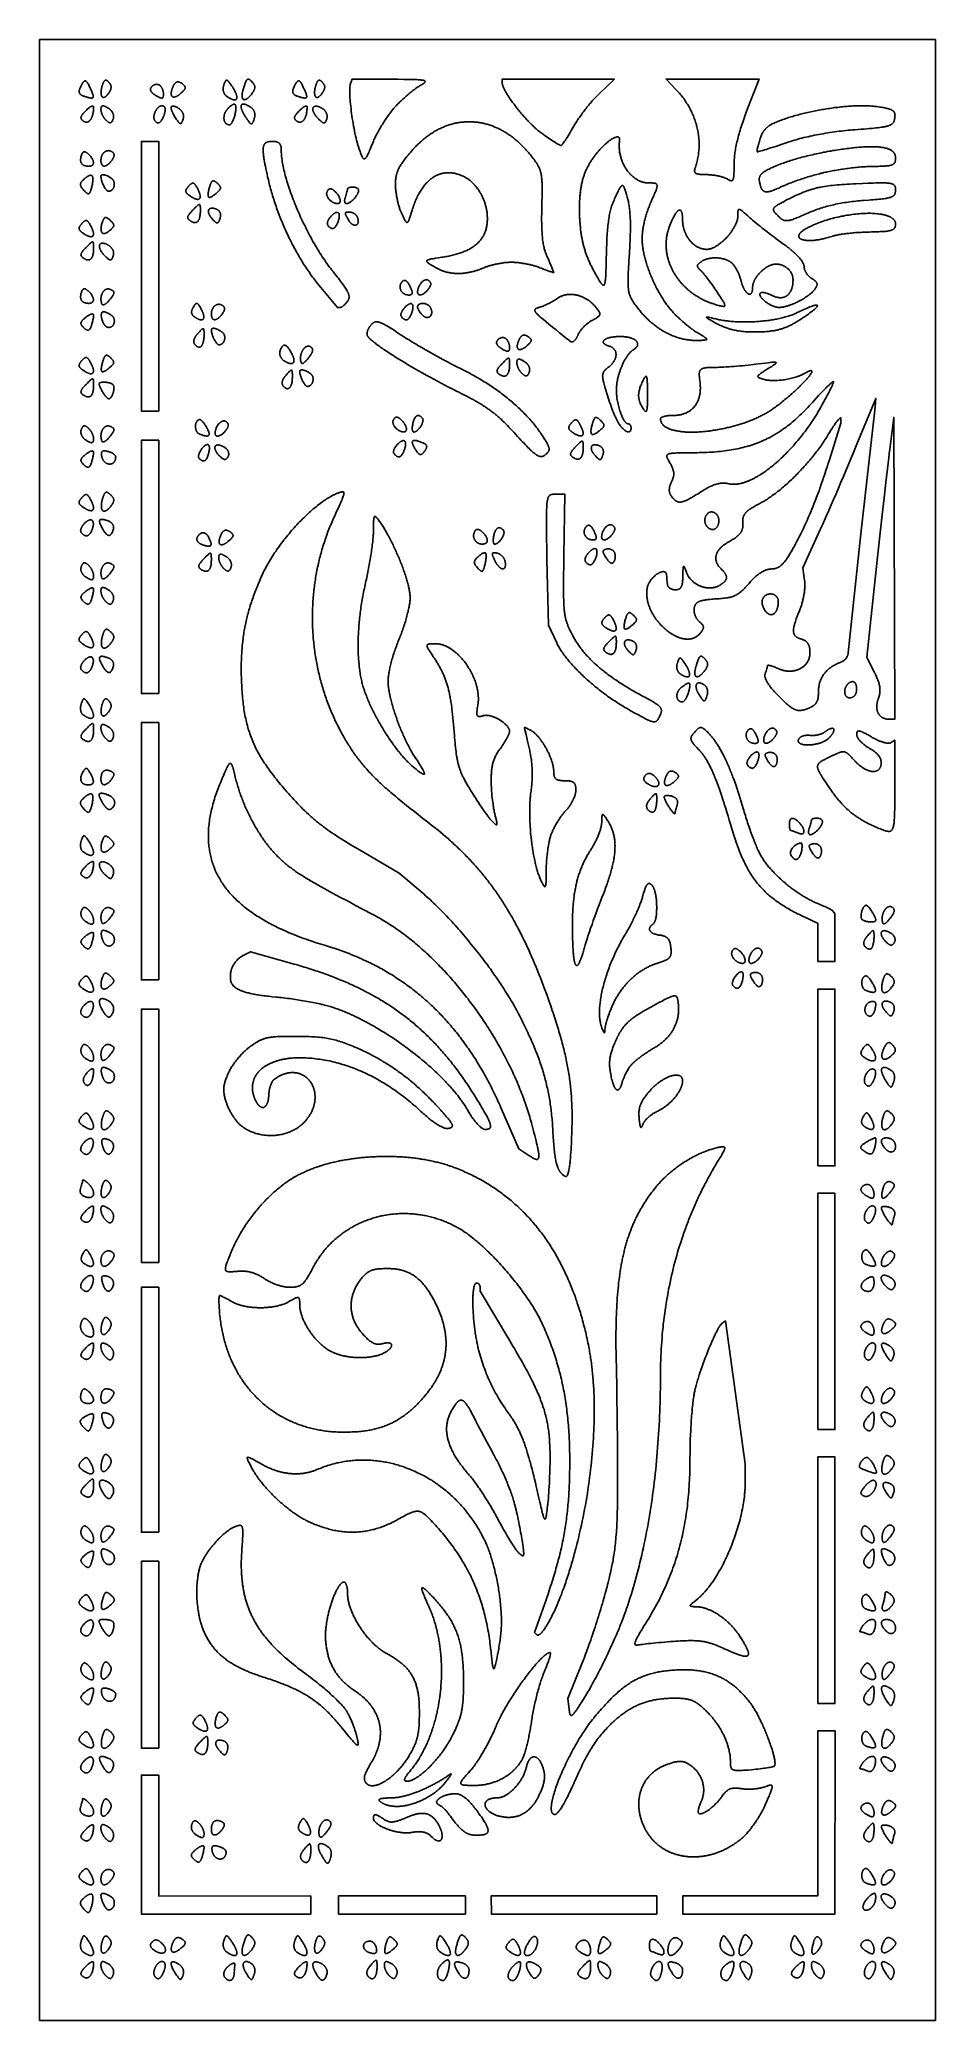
# Model space of a CAD drawing. Extents: x -452 to 452, y -1000 to 1000.
import ezdxf

# ---------------------------------------------------------------- set-up
doc = ezdxf.new("R2010")
doc.units = 0
doc.layers.add('LAYER_1', color=18, linetype='CONTINUOUS')

msp = doc.modelspace()

# ---------------------------------------------------------------- linework, layer by layer
at = {"layer": 'LAYER_1'}
for points in [[(0, -1000), (452.5, -1000), (452.5, 1000), (-452.5, 1000), (-452.5, -1000)], [(-237.4, 956.8), (-237.8, 957.3), (-238.3, 957.8), (-238.7, 958.2), (-239.1, 958.6), (-239.5, 958.9), (-239.8, 959.2), (-240.2, 959.5), (-240.3, 959.6), (-240.5, 959.7), (-240.7, 959.8), (-240.8, 959.9), (-241, 959.9), (-241.1, 960), (-241.3, 960), (-241.4, 960), (-241.6, 960), (-241.7, 960), (-241.9, 960), (-242, 960), (-242.1, 960), (-242.3, 959.9), (-242.4, 959.8), (-242.5, 959.8), (-242.7, 959.7), (-242.8, 959.6), (-242.9, 959.5), (-243.1, 959.3), (-243.2, 959.2), (-243.3, 959), (-243.4, 958.9), (-243.6, 958.7), (-243.8, 958.3), (-244.1, 957.8), (-244.3, 957.3), (-244.6, 956.7), (-244.8, 956), (-245.1, 955.3), (-245.3, 954.5), (-245.6, 953.7), (-245.9, 952.8), (-246.2, 951.8), (-246.5, 950.8), (-247.1, 948.6), (-247.2, 948.1), (-247.4, 947.6), (-247.5, 947.1), (-247.6, 946.6), (-247.7, 946.2), (-247.7, 945.8), (-247.8, 945.3), (-247.8, 944.9), (-247.9, 944.5), (-247.9, 944.2), (-247.9, 943.8), (-248, 943.4), (-248, 943.1), (-247.9, 942.8), (-247.9, 942.5), (-247.9, 942.2), (-247.9, 941.9), (-247.8, 941.6), (-247.8, 941.4), (-247.7, 941.2), (-247.6, 940.9), (-247.5, 940.7), (-247.4, 940.5), (-247.3, 940.4), (-247.2, 940.2), (-247.1, 940), (-247, 939.9), (-246.9, 939.8), (-246.7, 939.7), (-246.6, 939.6), (-246.4, 939.5), (-246.2, 939.4), (-246.1, 939.4), (-245.9, 939.4), (-245.7, 939.3), (-245.5, 939.3), (-245.3, 939.4), (-245.1, 939.4), (-244.9, 939.4), (-244.7, 939.5), (-244.4, 939.6), (-244.2, 939.7), (-244, 939.8), (-243.7, 939.9), (-243.5, 940), (-243.2, 940.2), (-243, 940.3), (-242.7, 940.5), (-242.4, 940.7), (-242.2, 940.9), (-241.9, 941.2), (-241.6, 941.4), (-241.3, 941.7), (-241, 941.9), (-240.7, 942.2), (-240.4, 942.5), (-240.1, 942.9), (-239.8, 943.2), (-239.5, 943.6), (-239.2, 943.9), (-238.9, 944.3), (-238.5, 944.7), (-238.2, 945.2), (-237.9, 945.6), (-237.6, 946), (-237.3, 946.5), (-237, 946.9), (-236.7, 947.3), (-236.5, 947.7), (-236.2, 948.1), (-236, 948.5), (-235.9, 948.9), (-235.7, 949.3), (-235.6, 949.6), (-235.4, 950), (-235.3, 950.3), (-235.2, 950.7), (-235.2, 951), (-235.1, 951.4), (-235.1, 951.7), (-235.1, 952), (-235.1, 952.3), (-235.1, 952.7), (-235.2, 953), (-235.3, 953.3), (-235.4, 953.6), (-235.5, 953.9), (-235.6, 954.3), (-235.8, 954.6), (-235.9, 954.9), (-236.1, 955.2), (-236.3, 955.5), (-236.6, 955.9), (-236.8, 956.2), (-237.1, 956.5)], [(-93.4, 932.1), (-92.7, 932.8), (-92, 933.6), (-91.2, 934.4), (-90.5, 935.1), (-89.7, 935.9), (-88.9, 936.7), (-88.1, 937.4), (-87.3, 938.2), (-85.7, 939.8), (-84, 941.3), (-82.3, 942.8), (-80.6, 944.2), (-79, 945.6), (-78.2, 946.3), (-77.3, 947), (-76.5, 947.6), (-75.7, 948.3), (-75, 948.9), (-74.2, 949.4), (-73.5, 950), (-72.7, 950.5), (-72, 951), (-71.3, 951.5), (-70.7, 952), (-70, 952.4), (-69.4, 952.8), (-68.8, 953.2), (-67.8, 953.7), (-66.9, 954.3), (-66.1, 954.8), (-65.4, 955.3), (-64.7, 955.7), (-64.4, 955.9), (-64.1, 956.1), (-63.9, 956.3), (-63.7, 956.5), (-63.5, 956.7), (-63.3, 956.9), (-63.2, 957), (-63.1, 957.2), (-63, 957.4), (-62.9, 957.5), (-62.9, 957.7), (-62.9, 957.8), (-62.9, 957.9), (-62.9, 957.9), (-62.9, 958), (-63, 958.1), (-63.1, 958.2), (-63.2, 958.3), (-63.3, 958.4), (-63.5, 958.5), (-63.7, 958.6), (-64, 958.7), (-64.3, 958.8), (-64.6, 958.9), (-65, 958.9), (-65.4, 959), (-65.8, 959.1), (-66.3, 959.2), (-66.8, 959.2), (-67.3, 959.3), (-68.6, 959.4), (-69.9, 959.5), (-71.5, 959.6), (-73.2, 959.6), (-75.1, 959.7), (-77.2, 959.7), (-79.5, 959.8), (-81.9, 959.8), (-84.6, 959.8), (-90.5, 959.9), (-97.2, 959.9), (-136.8, 960.1), (-138.6, 954.8), (-138.7, 954.5), (-138.8, 954), (-138.9, 953.5), (-139, 953), (-139.1, 952.4), (-139.1, 951.8), (-139.2, 951.2), (-139.2, 950.5), (-139.2, 949.7), (-139.2, 949), (-139.2, 948.2), (-139.2, 947.3), (-139.2, 946.4), (-139.2, 945.5), (-139.2, 944.6), (-139.1, 943.6), (-139, 941.6), (-138.9, 939.5), (-138.7, 937.3), (-138.5, 935), (-138.2, 932.7), (-137.9, 930.2), (-137.6, 927.8), (-137.3, 925.3), (-136.9, 922.8), (-136.6, 920.2), (-136.1, 917.7), (-135.7, 915.2), (-135.3, 912.7), (-134.8, 910.2), (-134.3, 907.8), (-133.9, 905.4), (-133.4, 903), (-132.8, 900.8), (-132.6, 899.7), (-132.3, 898.6), (-132, 897.6), (-131.8, 896.5), (-131.5, 895.5), (-131.2, 894.5), (-131, 893.6), (-130.7, 892.7), (-130.4, 891.8), (-130.1, 891), (-129.9, 890.1), (-129.6, 889.4), (-128.7, 886.9), (-128.3, 885.8), (-127.9, 884.7), (-127.5, 883.8), (-127.1, 882.9), (-126.8, 882.2), (-126.6, 881.8), (-126.5, 881.5), (-126.3, 881.2), (-126.2, 880.9), (-126, 880.7), (-125.8, 880.5), (-125.7, 880.3), (-125.5, 880.1), (-125.4, 879.9), (-125.2, 879.8), (-125.1, 879.7), (-124.9, 879.6), (-124.8, 879.5), (-124.6, 879.5), (-124.5, 879.5), (-124.3, 879.5), (-124.1, 879.6), (-124, 879.6), (-123.8, 879.7), (-123.6, 879.9), (-123.5, 880), (-123.3, 880.2), (-123.1, 880.4), (-122.9, 880.6), (-122.7, 880.9), (-122.6, 881.1), (-122.4, 881.4), (-122.2, 881.8), (-121.9, 882.1), (-121.7, 882.5), (-121.3, 883.4), (-120.8, 884.4), (-120.3, 885.5), (-119.7, 886.7), (-119.2, 888), (-118.5, 889.4), (-117.2, 892.7), (-115.6, 896.4), (-115.2, 897.5), (-114.7, 898.7), (-114.1, 899.8), (-113.6, 901), (-113, 902.2), (-112.4, 903.4), (-111.8, 904.6), (-111.1, 905.8), (-110.5, 907), (-109.8, 908.3), (-109.1, 909.5), (-108.4, 910.7), (-107.7, 912), (-107, 913.2), (-106.2, 914.4), (-105.5, 915.6), (-104.7, 916.8), (-103.9, 918), (-103.2, 919.2), (-102.4, 920.4), (-101.6, 921.5), (-100.8, 922.6), (-100.1, 923.7), (-99.3, 924.8), (-98.5, 925.8), (-97.8, 926.8), (-97, 927.8), (-96.3, 928.7), (-95.5, 929.6), (-94.8, 930.5), (-94.1, 931.3)], [(112.8, 945.3), (128.3, 959.9), (14.9, 960.1), (14.9, 956.5), (14.9, 956.3), (14.9, 956.1), (14.9, 955.9), (14.9, 955.6), (15, 955.1), (15.1, 954.6), (15.3, 954.1), (15.5, 953.5), (15.7, 952.9), (15.9, 952.2), (16.2, 951.6), (16.5, 950.9), (16.8, 950.2), (17.2, 949.5), (17.6, 948.7), (18, 948), (18.4, 947.2), (18.9, 946.4), (19.4, 945.5), (19.9, 944.7), (20.4, 943.9), (21, 943), (21.5, 942.1), (22.1, 941.2), (22.7, 940.3), (23.4, 939.4), (24, 938.5), (24.7, 937.5), (25.4, 936.6), (26, 935.7), (26.8, 934.7), (27.5, 933.8), (28.2, 932.8), (29, 931.8), (29.7, 930.9), (30.5, 929.9), (31.3, 928.9), (32, 928), (32.8, 927), (33.6, 926.1), (34.5, 925.1), (35.3, 924.2), (36.1, 923.2), (36.9, 922.3), (37.8, 921.4), (38.6, 920.4), (39.4, 919.5), (40.3, 918.6), (41.1, 917.7), (41.9, 916.9), (42.8, 916), (43.6, 915.2), (44.5, 914.3), (45.3, 913.5), (46.1, 912.7), (46.9, 911.9), (47.8, 911.2), (48.6, 910.4), (49.4, 909.7), (50.2, 909), (51, 908.4), (51.8, 907.7), (52.5, 907.1), (53.3, 906.5), (54.1, 905.9), (54.8, 905.4), (56.6, 904.1), (58.3, 902.9), (60, 901.7), (61.7, 900.6), (63.3, 899.5), (64.8, 898.5), (66.3, 897.5), (67.6, 896.7), (68.9, 895.9), (70.1, 895.1), (71.1, 894.5), (72, 894), (72.8, 893.6), (73.1, 893.4), (73.4, 893.3), (73.7, 893.2), (73.9, 893.1), (74, 893), (74.2, 893), (74.2, 893), (74.3, 893.1), (74.4, 893.1), (74.4, 893.1), (74.6, 893.2), (74.8, 893.4), (75, 893.6), (75.3, 893.9), (75.5, 894.2), (75.8, 894.5), (76.1, 894.9), (76.4, 895.3), (77.1, 896.3), (77.9, 897.3), (78.7, 898.6), (79.6, 899.9), (80.5, 901.3), (81.5, 902.9), (82.5, 904.5), (83.5, 906.3), (84.6, 908.1), (85.7, 909.9), (86.8, 911.8), (87.3, 912.8), (87.9, 913.8), (88.5, 914.9), (89.2, 915.9), (89.9, 917), (90.6, 918.1), (91.3, 919.2), (92.1, 920.3), (92.9, 921.4), (93.7, 922.5), (94.5, 923.7), (95.3, 924.8), (96.1, 926), (97, 927.1), (97.9, 928.3), (98.8, 929.4), (99.6, 930.5), (100.5, 931.7), (101.4, 932.8), (102.3, 933.9), (103.2, 935), (104.2, 936), (105.1, 937.1), (105.9, 938.1), (106.8, 939.1), (107.7, 940.1), (108.6, 941), (109.5, 941.9), (110.3, 942.8), (111.2, 943.7), (112, 944.5)], [(261.8, 927.6), (274.4, 960.1), (180.4, 960.1), (191.1, 948.9), (192, 947.9), (193, 946.9), (193.9, 945.9), (194.8, 944.8), (195.7, 943.8), (196.5, 942.7), (197.4, 941.6), (198.2, 940.5), (199, 939.4), (199.7, 938.3), (200.5, 937.2), (201.2, 936), (202, 934.9), (202.7, 933.7), (203.3, 932.6), (204, 931.4), (204.6, 930.2), (205.2, 929), (205.8, 927.8), (206.4, 926.6), (206.9, 925.4), (207.5, 924.2), (208, 923), (208.5, 921.8), (208.9, 920.5), (209.4, 919.3), (209.8, 918), (210.2, 916.8), (210.6, 915.5), (211, 914.3), (211.3, 913), (211.6, 911.8), (211.9, 910.5), (212.2, 909.2), (212.4, 907.9), (212.7, 906.7), (212.9, 905.4), (213.1, 904.1), (213.2, 902.8), (213.4, 901.5), (213.5, 900.2), (213.6, 899), (213.7, 897.7), (213.7, 896.4), (213.8, 895.1), (213.8, 893.8), (213.8, 892.5), (213.7, 891.2), (213.7, 889.9), (213.6, 888.7), (213.5, 887.4), (213.3, 886.1), (213.2, 884.8), (213, 883.5), (212.8, 882.3), (212.6, 881), (212.3, 879.7), (212.1, 878.5), (211.8, 877.2), (211.5, 876), (211.1, 874.7), (210.8, 873.5), (210.4, 872.2), (210, 871), (209.8, 870.4), (209.6, 869.9), (209.5, 869.4), (209.4, 868.9), (209.3, 868.5), (209.2, 868), (209.2, 867.6), (209.2, 867.4), (209.2, 867.3), (209.2, 867.1), (209.2, 866.9), (209.3, 866.7), (209.3, 866.6), (209.4, 866.4), (209.4, 866.3), (209.5, 866.1), (209.5, 866), (209.6, 865.8), (209.7, 865.7), (209.8, 865.6), (209.9, 865.5), (210, 865.3), (210.2, 865.2), (210.3, 865.1), (210.4, 865), (210.6, 864.9), (210.8, 864.8), (210.9, 864.8), (211.1, 864.7), (211.3, 864.6), (211.5, 864.5), (212, 864.4), (212.5, 864.2), (213, 864.1), (213.6, 864), (214.2, 864), (214.9, 863.9), (215.6, 863.8), (216.4, 863.8), (217.3, 863.7), (218.1, 863.7), (219.1, 863.7), (220.1, 863.7), (221.1, 863.7), (221.8, 863.7), (222.5, 863.7), (223.3, 863.6), (224, 863.6), (224.7, 863.5), (225.5, 863.5), (226.2, 863.4), (227, 863.3), (227.7, 863.2), (228.5, 863.1), (229.2, 863), (230, 862.9), (230.7, 862.8), (231.4, 862.7), (232.2, 862.5), (232.9, 862.4), (233.6, 862.2), (234.3, 862.1), (234.9, 861.9), (235.6, 861.8), (236.3, 861.6), (236.9, 861.4), (237.5, 861.2), (238.1, 861), (238.7, 860.8), (239.2, 860.6), (239.7, 860.4), (240.2, 860.2), (240.7, 860), (241.2, 859.8), (241.6, 859.6), (242, 859.3), (242.6, 859), (243.1, 858.6), (243.7, 858.4), (244.2, 858.1), (244.7, 857.9), (245.1, 857.7), (245.3, 857.6), (245.5, 857.6), (245.7, 857.5), (245.9, 857.5), (246.1, 857.5), (246.3, 857.5), (246.4, 857.5), (246.6, 857.5), (246.7, 857.5), (246.9, 857.5), (247, 857.6), (247.2, 857.7), (247.3, 857.7), (247.4, 857.8), (247.5, 858), (247.7, 858.1), (247.8, 858.2), (247.9, 858.4), (248, 858.6), (248.1, 858.7), (248.2, 859), (248.2, 859.2), (248.3, 859.4), (248.4, 859.7), (248.5, 859.9), (248.5, 860.2), (248.6, 860.9), (248.8, 861.6), (248.8, 862.4), (248.9, 863.3), (249, 864.2), (249, 865.3), (249.1, 866.4), (249.1, 867.6), (249.2, 868.9), (249.2, 871.8), (249.2, 875.1), (249.2, 876.3), (249.3, 877.6), (249.3, 879), (249.4, 880.3), (249.5, 881.7), (249.7, 883), (249.8, 884.5), (250, 885.9), (250.2, 887.3), (250.4, 888.8), (250.7, 890.3), (251, 891.8), (251.3, 893.4), (251.6, 895), (252, 896.6), (252.4, 898.2), (252.8, 899.8), (253.2, 901.5), (253.6, 903.2), (254.1, 904.9), (254.6, 906.7), (255.2, 908.4), (255.7, 910.2), (256.3, 912.1), (256.9, 913.9), (257.5, 915.8), (258.2, 917.7), (258.9, 919.6), (259.6, 921.6), (260.3, 923.6), (261.1, 925.6)], [(-402.1, 952.5), (-402.7, 953.8), (-402.9, 954.3), (-403.2, 954.9), (-403.5, 955.3), (-403.7, 955.8), (-404, 956.2), (-404.2, 956.6), (-404.5, 956.9), (-404.7, 957.2), (-404.9, 957.5), (-405.2, 957.7), (-405.4, 957.9), (-405.6, 958.1), (-405.8, 958.2), (-406, 958.3), (-406.1, 958.4), (-406.2, 958.4), (-406.3, 958.4), (-406.4, 958.4), (-406.5, 958.4), (-406.6, 958.4), (-406.7, 958.4), (-406.8, 958.4), (-406.9, 958.4), (-407, 958.3), (-407.2, 958.2), (-407.4, 958.1), (-407.6, 957.9), (-407.9, 957.7), (-408.1, 957.5), (-408.3, 957.2), (-408.5, 956.9), (-408.7, 956.6), (-409, 956.2), (-409.2, 955.8), (-409.4, 955.4), (-409.9, 954.6), (-410.3, 953.9), (-410.7, 953.2), (-411, 952.5), (-411.3, 951.8), (-411.6, 951.2), (-411.8, 950.6), (-412, 950), (-412.2, 949.5), (-412.3, 949), (-412.3, 948.8), (-412.4, 948.5), (-412.4, 948.3), (-412.4, 948.1), (-412.5, 947.8), (-412.5, 947.6), (-412.5, 947.4), (-412.5, 947.2), (-412.4, 947), (-412.4, 946.8), (-412.4, 946.6), (-412.3, 946.4), (-412.2, 946.3), (-412.2, 946.1), (-412.1, 945.9), (-412, 945.7), (-411.9, 945.6), (-411.8, 945.4), (-411.7, 945.3), (-411.5, 945.1), (-411.4, 945), (-411.3, 944.8), (-411.1, 944.7), (-410.9, 944.5), (-410.8, 944.4), (-410.6, 944.3), (-410.2, 944), (-409.7, 943.7), (-409.2, 943.5), (-408.7, 943.3), (-408.1, 943), (-407.5, 942.8), (-406.8, 942.6), (-406.1, 942.3), (-405.4, 942.1), (-404.6, 941.9), (-403.9, 941.7), (-403.2, 941.5), (-402.5, 941.3), (-401.9, 941.2), (-401.4, 941.1), (-400.9, 941), (-400.4, 941), (-400.2, 941), (-400, 941), (-399.8, 941), (-399.7, 941), (-399.5, 941), (-399.4, 941.1), (-399.2, 941.1), (-399.1, 941.2), (-399, 941.2), (-398.8, 941.3), (-398.7, 941.4), (-398.6, 941.5), (-398.6, 941.6), (-398.5, 941.7), (-398.4, 941.8), (-398.4, 941.9), (-398.4, 942.1), (-398.3, 942.2), (-398.3, 942.4), (-398.3, 942.6), (-398.3, 942.7), (-398.3, 942.9), (-398.3, 943.2), (-398.4, 943.4), (-398.5, 943.8), (-398.6, 944.4), (-398.8, 944.9), (-399, 945.6), (-399.3, 946.2), (-399.5, 947), (-399.9, 947.8), (-400.2, 948.6), (-400.6, 949.5), (-401.1, 950.4)], [(-382.4, 956.8), (-382.6, 957.1), (-382.9, 957.4), (-383.2, 957.6), (-383.5, 957.9), (-383.7, 958.1), (-384, 958.3), (-384.2, 958.5), (-384.4, 958.6), (-384.7, 958.7), (-384.9, 958.8), (-385.1, 958.9), (-385.3, 959), (-385.5, 959), (-385.7, 959), (-385.9, 959), (-386.1, 958.9), (-386.3, 958.8), (-386.5, 958.7), (-386.7, 958.6), (-386.9, 958.5), (-387, 958.3), (-387.2, 958.1), (-387.4, 957.9), (-387.6, 957.6), (-387.7, 957.3), (-387.9, 957), (-388.1, 956.7), (-388.2, 956.3), (-388.4, 955.9), (-388.5, 955.5), (-388.7, 955.1), (-388.9, 954.6), (-389, 954.1), (-389.2, 953.6), (-389.4, 953.1), (-389.5, 952.6), (-389.6, 952.1), (-389.7, 951.6), (-389.9, 951.2), (-390, 950.7), (-390, 950.2), (-390.1, 949.8), (-390.2, 949.4), (-390.3, 948.9), (-390.3, 948.5), (-390.4, 948.1), (-390.4, 947.7), (-390.4, 947.3), (-390.4, 947), (-390.4, 946.6), (-390.4, 946.2), (-390.4, 945.9), (-390.4, 945.6), (-390.4, 945.3), (-390.3, 945), (-390.3, 944.7), (-390.2, 944.4), (-390.2, 944.1), (-390.1, 943.8), (-390, 943.6), (-390, 943.4), (-389.9, 943.2), (-389.8, 943), (-389.7, 942.8), (-389.6, 942.6), (-389.4, 942.4), (-389.3, 942.3), (-389.2, 942.1), (-389, 942), (-388.9, 941.9), (-388.7, 941.8), (-388.6, 941.8), (-388.4, 941.7), (-388.2, 941.7), (-388.1, 941.6), (-387.9, 941.6), (-387.7, 941.6), (-387.5, 941.6), (-387.3, 941.7), (-387.1, 941.7), (-386.9, 941.8), (-386.7, 941.9), (-386.5, 942), (-386.3, 942.1), (-386, 942.3), (-385.8, 942.5), (-385.6, 942.6), (-385.3, 942.8), (-385.1, 943.1), (-384.8, 943.3), (-384.6, 943.5), (-384.3, 943.8), (-384.1, 944.1), (-383.8, 944.4), (-383.5, 944.8), (-383.3, 945.1), (-382.9, 945.6), (-382.6, 946.1), (-382.3, 946.5), (-382, 947), (-381.8, 947.4), (-381.5, 947.8), (-381.3, 948.2), (-381.1, 948.6), (-380.9, 949), (-380.8, 949.4), (-380.6, 949.8), (-380.5, 950.1), (-380.4, 950.5), (-380.3, 950.9), (-380.3, 951.2), (-380.2, 951.6), (-380.2, 951.9), (-380.2, 952.2), (-380.2, 952.6), (-380.3, 952.9), (-380.4, 953.2), (-380.4, 953.6), (-380.5, 953.9), (-380.7, 954.2), (-380.8, 954.5), (-381, 954.8), (-381.1, 955.2), (-381.4, 955.5), (-381.6, 955.8), (-381.8, 956.1), (-382.1, 956.4)], [(-331.3, 954), (-331.5, 954.2), (-331.8, 954.3), (-332, 954.4), (-332.2, 954.5), (-332.4, 954.6), (-332.7, 954.7), (-332.9, 954.7), (-333.2, 954.8), (-333.4, 954.8), (-333.7, 954.8), (-334, 954.9), (-334.2, 954.9), (-334.5, 954.9), (-334.8, 954.8), (-335, 954.8), (-335.3, 954.8), (-335.6, 954.7), (-335.8, 954.6), (-336.1, 954.6), (-336.3, 954.5), (-336.6, 954.4), (-336.9, 954.3), (-337.1, 954.1), (-337.4, 954), (-337.6, 953.9), (-337.9, 953.7), (-338.1, 953.5), (-338.3, 953.4), (-338.5, 953.2), (-338.8, 953), (-339, 952.8), (-339.2, 952.6), (-339.4, 952.3), (-339.6, 952), (-339.8, 951.7), (-339.9, 951.5), (-340.1, 951.2), (-340.2, 950.9), (-340.3, 950.7), (-340.4, 950.4), (-340.4, 950.1), (-340.4, 949.8), (-340.4, 949.6), (-340.4, 949.3), (-340.4, 949), (-340.3, 948.7), (-340.2, 948.5), (-340.1, 948.2), (-340, 947.9), (-339.8, 947.6), (-339.6, 947.3), (-339.4, 947.1), (-339.2, 946.8), (-338.9, 946.5), (-338.7, 946.2), (-338.4, 945.9), (-338, 945.6), (-337.7, 945.3), (-337.3, 945), (-336.9, 944.8), (-336.5, 944.5), (-336.1, 944.2), (-335.6, 943.9), (-335.1, 943.6), (-334, 942.9), (-333.5, 942.6), (-333, 942.3), (-332.5, 942.1), (-332, 941.9), (-331.6, 941.7), (-331.2, 941.5), (-330.8, 941.3), (-330.5, 941.2), (-330.2, 941.1), (-329.9, 941), (-329.6, 941), (-329.3, 941), (-329.1, 941), (-328.8, 941), (-328.6, 941), (-328.5, 941.1), (-328.4, 941.1), (-328.3, 941.2), (-328.2, 941.2), (-328.2, 941.3), (-328.1, 941.4), (-327.9, 941.5), (-327.8, 941.7), (-327.7, 941.9), (-327.6, 942.1), (-327.5, 942.4), (-327.5, 942.7), (-327.4, 943), (-327.4, 943.4), (-327.3, 943.7), (-327.3, 944.1), (-327.3, 944.6), (-327.3, 945), (-327.3, 945.3), (-327.3, 945.7), (-327.3, 946), (-327.4, 946.3), (-327.4, 946.7), (-327.5, 947), (-327.5, 947.3), (-327.6, 947.6), (-327.7, 948), (-327.8, 948.3), (-327.9, 948.6), (-328, 949), (-328.1, 949.3), (-328.2, 949.6), (-328.3, 949.9), (-328.5, 950.2), (-328.6, 950.5), (-328.8, 950.8), (-328.9, 951.1), (-329.1, 951.4), (-329.2, 951.7), (-329.4, 951.9), (-329.6, 952.2), (-329.8, 952.4), (-329.9, 952.7), (-330.1, 952.9), (-330.3, 953.1), (-330.5, 953.3), (-330.7, 953.5), (-330.9, 953.7), (-331.1, 953.9)], [(-308.6, 955.6), (-309, 955.9), (-309.3, 956.1), (-309.7, 956.3), (-310, 956.5), (-310.4, 956.7), (-310.7, 956.9), (-311, 957), (-311.3, 957.1), (-311.6, 957.2), (-311.9, 957.3), (-312.2, 957.3), (-312.5, 957.4), (-312.8, 957.4), (-313.1, 957.4), (-313.3, 957.3), (-313.6, 957.3), (-313.8, 957.2), (-314.1, 957.1), (-314.4, 957), (-314.6, 956.8), (-314.8, 956.7), (-315.1, 956.5), (-315.3, 956.3), (-315.5, 956.1), (-315.8, 955.8), (-316, 955.5), (-316.2, 955.3), (-316.4, 954.9), (-316.6, 954.6), (-316.8, 954.2), (-317.1, 953.9), (-317.3, 953.5), (-317.5, 953), (-317.7, 952.5), (-317.9, 952), (-318.1, 951.6), (-318.3, 951.1), (-318.5, 950.7), (-318.6, 950.3), (-318.8, 949.8), (-318.9, 949.4), (-319, 949), (-319.1, 948.6), (-319.2, 948.3), (-319.3, 947.9), (-319.4, 947.5), (-319.4, 947.2), (-319.5, 946.8), (-319.5, 946.5), (-319.6, 946.2), (-319.6, 945.9), (-319.6, 945.6), (-319.6, 945.3), (-319.6, 945), (-319.5, 944.7), (-319.5, 944.5), (-319.4, 944.2), (-319.4, 944), (-319.3, 943.8), (-319.2, 943.6), (-319.1, 943.4), (-319, 943.2), (-318.9, 943), (-318.8, 942.9), (-318.7, 942.7), (-318.5, 942.6), (-318.4, 942.5), (-318.2, 942.4), (-318.1, 942.3), (-317.9, 942.2), (-317.7, 942.1), (-317.5, 942.1), (-317.3, 942), (-317.1, 942), (-316.9, 942), (-316.6, 942), (-316.4, 942), (-316.2, 942), (-315.9, 942.1), (-315.6, 942.1), (-315.4, 942.2), (-315.1, 942.3), (-314.8, 942.4), (-314.5, 942.5), (-314.2, 942.7), (-313.9, 942.8), (-313.6, 943), (-313.3, 943.2), (-313, 943.4), (-312.6, 943.6), (-312.3, 943.8), (-311.9, 944), (-311.6, 944.3), (-311.2, 944.6), (-310.9, 944.9), (-310.5, 945.2), (-309.4, 946.2), (-308.9, 946.6), (-308.4, 947.1), (-308, 947.5), (-307.6, 947.9), (-307.2, 948.3), (-306.9, 948.6), (-306.6, 949), (-306.3, 949.3), (-306.1, 949.6), (-305.9, 950), (-305.7, 950.3), (-305.6, 950.6), (-305.5, 950.9), (-305.4, 951), (-305.4, 951.1), (-305.4, 951.3), (-305.4, 951.4), (-305.4, 951.6), (-305.4, 951.7), (-305.4, 951.8), (-305.4, 952), (-305.4, 952.1), (-305.5, 952.2), (-305.6, 952.5), (-305.7, 952.8), (-305.8, 953), (-306, 953.3), (-306.3, 953.6), (-306.5, 953.8), (-306.8, 954.1), (-307.1, 954.4), (-307.4, 954.7), (-307.8, 955), (-308.2, 955.3)], [(-258.5, 953.4), (-259.4, 954.7), (-260.2, 955.9), (-260.5, 956.4), (-260.9, 956.8), (-261.2, 957.2), (-261.5, 957.6), (-261.8, 958), (-262.1, 958.2), (-262.3, 958.5), (-262.6, 958.7), (-262.8, 958.9), (-262.9, 958.9), (-263, 959), (-263.1, 959), (-263.2, 959.1), (-263.3, 959.1), (-263.4, 959.1), (-263.5, 959.1), (-263.6, 959.1), (-263.7, 959.1), (-263.8, 959), (-263.9, 959), (-264, 959), (-264.1, 958.9), (-264.2, 958.8), (-264.2, 958.7), (-264.3, 958.6), (-264.5, 958.4), (-264.7, 958.2), (-264.8, 957.9), (-265, 957.5), (-265.2, 957.2), (-265.4, 956.7), (-265.6, 956.3), (-265.9, 955.2), (-266.4, 954), (-266.5, 953.6), (-266.6, 953.2), (-266.7, 952.8), (-266.8, 952.4), (-266.9, 952), (-266.9, 951.6), (-267, 951.2), (-267, 950.7), (-267, 950.4), (-267, 950), (-267, 949.6), (-267, 949.2), (-266.9, 948.8), (-266.9, 948.4), (-266.8, 948), (-266.7, 947.7), (-266.6, 947.3), (-266.5, 947), (-266.4, 946.6), (-266.3, 946.3), (-266.1, 945.9), (-266, 945.6), (-265.8, 945.3), (-265.6, 945), (-265.4, 944.7), (-265.2, 944.4), (-265, 944.2), (-264.7, 943.9), (-264.5, 943.6), (-264.2, 943.4), (-264, 943.2), (-263.7, 943), (-263.1, 942.6), (-262.6, 942.2), (-262.1, 941.9), (-261.6, 941.6), (-261.2, 941.3), (-260.7, 941), (-260.3, 940.8), (-259.8, 940.5), (-259.4, 940.3), (-259, 940.1), (-258.6, 939.9), (-258.2, 939.8), (-257.9, 939.6), (-257.5, 939.5), (-257.2, 939.4), (-256.8, 939.3), (-256.5, 939.3), (-256.2, 939.2), (-255.9, 939.2), (-255.7, 939.1), (-255.4, 939.1), (-255.2, 939.2), (-254.9, 939.2), (-254.7, 939.2), (-254.5, 939.3), (-254.3, 939.4), (-254.2, 939.5), (-254, 939.6), (-253.9, 939.7), (-253.7, 939.9), (-253.6, 940), (-253.5, 940.2), (-253.4, 940.4), (-253.4, 940.6), (-253.3, 940.8), (-253.3, 941.1), (-253.2, 941.3), (-253.2, 941.6), (-253.2, 941.9), (-253.3, 942.2), (-253.3, 942.5), (-253.3, 942.8), (-253.4, 943.2), (-253.5, 943.5), (-253.6, 943.9), (-253.7, 944.3), (-253.8, 944.7), (-254, 945.1), (-254.1, 945.5), (-254.3, 945.9), (-254.5, 946.4), (-254.7, 946.8), (-254.9, 947.3), (-255.2, 947.8), (-255.4, 948.3), (-255.7, 948.8), (-256, 949.4), (-256.3, 949.9), (-256.6, 950.5), (-257, 951), (-257.3, 951.6), (-257.7, 952.2), (-258.1, 952.8)], [(-186.4, 952.5), (-187, 953.8), (-187.2, 954.3), (-187.5, 954.9), (-187.8, 955.3), (-188, 955.8), (-188.3, 956.2), (-188.5, 956.6), (-188.8, 956.9), (-189, 957.2), (-189.2, 957.5), (-189.5, 957.7), (-189.7, 957.9), (-189.9, 958.1), (-190.1, 958.2), (-190.3, 958.3), (-190.4, 958.4), (-190.5, 958.4), (-190.6, 958.4), (-190.7, 958.4), (-190.8, 958.4), (-190.9, 958.4), (-191, 958.4), (-191.1, 958.4), (-191.2, 958.4), (-191.3, 958.3), (-191.5, 958.2), (-191.7, 958.1), (-191.9, 957.9), (-192.2, 957.7), (-192.4, 957.5), (-192.6, 957.2), (-192.8, 956.9), (-193, 956.6), (-193.3, 956.2), (-193.5, 955.8), (-193.7, 955.4), (-194.2, 954.6), (-194.6, 953.9), (-195, 953.2), (-195.3, 952.5), (-195.6, 951.8), (-195.9, 951.2), (-196.1, 950.6), (-196.3, 950), (-196.5, 949.5), (-196.6, 949), (-196.6, 948.8), (-196.7, 948.5), (-196.7, 948.3), (-196.7, 948.1), (-196.8, 947.8), (-196.8, 947.6), (-196.8, 947.4), (-196.8, 947.2), (-196.7, 947), (-196.7, 946.8), (-196.7, 946.6), (-196.6, 946.4), (-196.5, 946.3), (-196.5, 946.1), (-196.4, 945.9), (-196.3, 945.7), (-196.2, 945.6), (-196.1, 945.4), (-196, 945.3), (-195.8, 945.1), (-195.7, 945), (-195.6, 944.8), (-195.4, 944.7), (-195.2, 944.5), (-195.1, 944.4), (-194.9, 944.3), (-194.5, 944), (-194, 943.7), (-193.5, 943.5), (-193, 943.3), (-192.4, 943), (-191.8, 942.8), (-191.1, 942.6), (-190.4, 942.3), (-189.7, 942.1), (-188.9, 941.9), (-188.2, 941.7), (-187.5, 941.5), (-186.8, 941.3), (-186.2, 941.2), (-185.7, 941.1), (-185.2, 941), (-184.7, 941), (-184.5, 941), (-184.3, 941), (-184.1, 941), (-184, 941), (-183.8, 941), (-183.7, 941.1), (-183.5, 941.1), (-183.4, 941.2), (-183.3, 941.2), (-183.1, 941.3), (-183, 941.4), (-182.9, 941.5), (-182.9, 941.6), (-182.8, 941.7), (-182.7, 941.8), (-182.7, 941.9), (-182.7, 942.1), (-182.6, 942.2), (-182.6, 942.4), (-182.6, 942.6), (-182.6, 942.7), (-182.6, 942.9), (-182.6, 943.2), (-182.7, 943.4), (-182.8, 943.8), (-182.9, 944.4), (-183.1, 944.9), (-183.3, 945.6), (-183.6, 946.2), (-183.8, 947), (-184.2, 947.8), (-184.5, 948.6), (-184.9, 949.5), (-185.4, 950.4)], [(-166.7, 956.8), (-166.9, 957.1), (-167.2, 957.4), (-167.5, 957.6), (-167.8, 957.9), (-168, 958.1), (-168.3, 958.3), (-168.5, 958.5), (-168.7, 958.6), (-169, 958.7), (-169.2, 958.8), (-169.4, 958.9), (-169.6, 959), (-169.8, 959), (-170, 959), (-170.2, 959), (-170.4, 958.9), (-170.6, 958.8), (-170.8, 958.7), (-171, 958.6), (-171.2, 958.5), (-171.3, 958.3), (-171.5, 958.1), (-171.7, 957.9), (-171.9, 957.6), (-172, 957.3), (-172.2, 957), (-172.4, 956.7), (-172.5, 956.3), (-172.7, 955.9), (-172.8, 955.5), (-173, 955.1), (-173.2, 954.6), (-173.3, 954.1), (-173.5, 953.6), (-173.7, 953.1), (-173.8, 952.6), (-173.9, 952.1), (-174, 951.6), (-174.2, 951.2), (-174.3, 950.7), (-174.3, 950.2), (-174.4, 949.8), (-174.5, 949.4), (-174.6, 948.9), (-174.6, 948.5), (-174.7, 948.1), (-174.7, 947.7), (-174.7, 947.3), (-174.7, 947), (-174.7, 946.6), (-174.7, 946.2), (-174.7, 945.9), (-174.7, 945.6), (-174.7, 945.3), (-174.6, 945), (-174.6, 944.7), (-174.5, 944.4), (-174.5, 944.1), (-174.4, 943.8), (-174.3, 943.6), (-174.3, 943.4), (-174.2, 943.2), (-174.1, 943), (-174, 942.8), (-173.8, 942.6), (-173.7, 942.4), (-173.6, 942.3), (-173.5, 942.1), (-173.3, 942), (-173.2, 941.9), (-173, 941.8), (-172.9, 941.8), (-172.7, 941.7), (-172.5, 941.7), (-172.4, 941.6), (-172.2, 941.6), (-172, 941.6), (-171.8, 941.6), (-171.6, 941.7), (-171.4, 941.7), (-171.2, 941.8), (-171, 941.9), (-170.8, 942), (-170.6, 942.1), (-170.3, 942.3), (-170.1, 942.5), (-169.9, 942.6), (-169.6, 942.8), (-169.4, 943.1), (-169.1, 943.3), (-168.9, 943.5), (-168.6, 943.8), (-168.4, 944.1), (-168.1, 944.4), (-167.8, 944.8), (-167.6, 945.1), (-167.2, 945.6), (-166.9, 946.1), (-166.6, 946.5), (-166.3, 947), (-166.1, 947.4), (-165.8, 947.8), (-165.6, 948.2), (-165.4, 948.6), (-165.2, 949), (-165.1, 949.4), (-164.9, 949.8), (-164.8, 950.1), (-164.7, 950.5), (-164.6, 950.9), (-164.6, 951.2), (-164.5, 951.6), (-164.5, 951.9), (-164.5, 952.2), (-164.5, 952.6), (-164.6, 952.9), (-164.7, 953.2), (-164.7, 953.6), (-164.8, 953.9), (-165, 954.2), (-165.1, 954.5), (-165.3, 954.8), (-165.4, 955.2), (-165.7, 955.5), (-165.9, 955.8), (-166.1, 956.1), (-166.4, 956.4)], [(-397.9, 931.7), (-398, 932), (-398, 932.2), (-398, 932.3), (-398.1, 932.5), (-398.2, 932.6), (-398.3, 932.7), (-398.4, 932.8), (-398.5, 932.9), (-398.7, 932.9), (-398.9, 932.9), (-399, 932.9), (-399.2, 932.9), (-399.5, 932.9), (-399.7, 932.8), (-399.9, 932.7), (-400.2, 932.6), (-400.4, 932.5), (-400.7, 932.4), (-401, 932.2), (-401.3, 932), (-401.6, 931.9), (-401.9, 931.6), (-402.2, 931.4), (-402.6, 931.2), (-402.9, 930.9), (-403.3, 930.6), (-403.6, 930.3), (-404, 930), (-404.4, 929.6), (-404.7, 929.3), (-405.1, 928.9), (-405.5, 928.5), (-406.6, 927.4), (-407.1, 926.8), (-407.6, 926.3), (-408, 925.8), (-408.4, 925.3), (-408.8, 924.9), (-409.1, 924.5), (-409.4, 924.1), (-409.7, 923.7), (-409.9, 923.3), (-410.1, 922.9), (-410.3, 922.6), (-410.5, 922.2), (-410.6, 921.9), (-410.6, 921.6), (-410.7, 921.3), (-410.7, 921.2), (-410.7, 921), (-410.7, 920.9), (-410.7, 920.7), (-410.7, 920.6), (-410.6, 920.5), (-410.6, 920.3), (-410.6, 920.2), (-410.5, 919.9), (-410.3, 919.7), (-410.2, 919.4), (-410, 919.2), (-409.7, 918.9), (-409.5, 918.7), (-409.2, 918.4), (-408.9, 918.2), (-408.5, 917.9), (-408.2, 917.7), (-407.8, 917.4), (-407.5, 917.3), (-407.3, 917.1), (-407, 917), (-406.8, 916.9), (-406.6, 916.8), (-406.3, 916.8), (-406.1, 916.7), (-405.9, 916.6), (-405.6, 916.6), (-405.4, 916.6), (-405.2, 916.6), (-404.9, 916.6), (-404.7, 916.6), (-404.5, 916.7), (-404.3, 916.7), (-404, 916.8), (-403.8, 916.8), (-403.6, 916.9), (-403.4, 917), (-403.2, 917.1), (-403, 917.2), (-402.8, 917.4), (-402.6, 917.5), (-402.4, 917.7), (-402.2, 917.8), (-402, 918), (-401.8, 918.2), (-401.6, 918.4), (-401.4, 918.6), (-401.3, 918.8), (-401.1, 919.1), (-400.9, 919.3), (-400.7, 919.6), (-400.6, 919.8), (-400.4, 920.1), (-400.3, 920.4), (-400.1, 920.7), (-400, 921), (-399.8, 921.3), (-399.7, 921.6), (-399.6, 921.9), (-399.4, 922.3), (-399.2, 923), (-399, 923.7), (-398.7, 924.5), (-398.6, 925.3), (-398.4, 926.1), (-398.3, 927), (-398.2, 927.9), (-398.1, 928.8), (-398, 929.8), (-398, 930.7)], [(-383.2, 930.8), (-384.2, 931.4), (-384.7, 931.7), (-385.1, 931.9), (-385.6, 932.1), (-386, 932.3), (-386.4, 932.5), (-386.7, 932.7), (-387.1, 932.8), (-387.4, 932.9), (-387.7, 933), (-388, 933.1), (-388.3, 933.1), (-388.5, 933.1), (-388.8, 933.1), (-389, 933.1), (-389.2, 933), (-389.4, 932.9), (-389.5, 932.8), (-389.7, 932.7), (-389.8, 932.6), (-389.9, 932.4), (-390.1, 932.2), (-390.2, 932), (-390.2, 931.7), (-390.3, 931.4), (-390.4, 931.1), (-390.4, 930.8), (-390.5, 930.5), (-390.5, 930.1), (-390.5, 929.7), (-390.5, 929.3), (-390.5, 929), (-390.5, 928.7), (-390.4, 928.4), (-390.4, 928), (-390.3, 927.7), (-390.3, 927.3), (-390.2, 927), (-390.1, 926.6), (-390, 926.3), (-389.9, 925.9), (-389.8, 925.5), (-389.6, 925.2), (-389.5, 924.8), (-389.3, 924.4), (-389.2, 924.1), (-389, 923.7), (-388.8, 923.3), (-388.6, 923), (-388.4, 922.6), (-388.2, 922.3), (-388, 921.9), (-387.8, 921.6), (-387.6, 921.2), (-387.4, 920.9), (-387.1, 920.6), (-386.9, 920.3), (-386.6, 920), (-386.4, 919.7), (-386.1, 919.4), (-385.9, 919.1), (-385.6, 918.8), (-385.4, 918.6), (-385, 918.2), (-384.6, 917.9), (-384.3, 917.6), (-384, 917.4), (-383.7, 917.1), (-383.4, 916.9), (-383.1, 916.7), (-382.8, 916.6), (-382.5, 916.4), (-382.2, 916.3), (-382, 916.2), (-381.7, 916.1), (-381.5, 916.1), (-381.3, 916.1), (-381.1, 916.1), (-380.8, 916.1), (-380.6, 916.2), (-380.4, 916.3), (-380.2, 916.4), (-380.1, 916.5), (-379.9, 916.6), (-379.7, 916.8), (-379.5, 917), (-379.3, 917.3), (-379.2, 917.5), (-379, 917.8), (-378.8, 918.1), (-378.7, 918.5), (-378.5, 918.8), (-378.4, 919.2), (-378.2, 919.6), (-378.1, 920.1), (-377.9, 920.4), (-377.9, 920.8), (-377.8, 921.2), (-377.7, 921.5), (-377.7, 921.9), (-377.7, 922.3), (-377.7, 922.6), (-377.7, 923), (-377.7, 923.4), (-377.8, 923.7), (-377.9, 924.1), (-378, 924.5), (-378.1, 924.8), (-378.2, 925.2), (-378.4, 925.5), (-378.5, 925.9), (-378.7, 926.2), (-378.9, 926.6), (-379.1, 926.9), (-379.3, 927.3), (-379.6, 927.6), (-379.8, 927.9), (-380.1, 928.3), (-380.4, 928.6), (-380.7, 928.9), (-381, 929.2), (-381.3, 929.5), (-381.7, 929.8), (-382, 930), (-382.4, 930.3), (-382.8, 930.6)], [(-326.8, 932.5), (-327.1, 932.7), (-327.4, 932.8), (-327.6, 933), (-327.9, 933.1), (-328.2, 933.1), (-328.4, 933.2), (-328.7, 933.2), (-329, 933.2), (-329.3, 933.2), (-329.5, 933.1), (-329.8, 933.1), (-330.1, 933), (-330.4, 932.9), (-330.6, 932.8), (-330.9, 932.7), (-331.2, 932.5), (-331.4, 932.4), (-331.7, 932.2), (-332, 932), (-332.2, 931.8), (-332.5, 931.6), (-332.8, 931.3), (-333, 931.1), (-333.3, 930.8), (-333.5, 930.6), (-333.7, 930.3), (-334, 930), (-334.2, 929.7), (-334.4, 929.4), (-334.6, 929.1), (-334.8, 928.8), (-335, 928.4), (-335.2, 928.1), (-335.4, 927.7), (-335.6, 927.4), (-335.8, 927), (-335.9, 926.7), (-336.1, 926.3), (-336.2, 925.9), (-336.3, 925.6), (-336.5, 925.2), (-336.6, 924.8), (-336.7, 924.5), (-336.8, 924.1), (-336.8, 923.7), (-336.9, 923.4), (-337, 923), (-337, 922.6), (-337, 922.3), (-337, 921.9), (-337, 921.5), (-337, 921.2), (-337, 920.8), (-337, 920.5), (-336.9, 920.2), (-336.8, 919.8), (-336.7, 919.5), (-336.6, 919.2), (-336.5, 918.9), (-336.4, 918.6), (-336.2, 918.3), (-336, 918.1), (-335.9, 917.8), (-335.6, 917.5), (-335.4, 917.3), (-335.1, 917), (-334.9, 916.8), (-334.6, 916.6), (-334.4, 916.4), (-334.1, 916.2), (-333.9, 916.1), (-333.6, 916), (-333.4, 915.9), (-333.1, 915.9), (-332.9, 915.9), (-332.6, 915.9), (-332.4, 915.9), (-332.1, 915.9), (-331.9, 916), (-331.7, 916.1), (-331.4, 916.3), (-331.2, 916.4), (-330.9, 916.6), (-330.7, 916.9), (-330.4, 917.1), (-330.2, 917.4), (-329.9, 917.7), (-329.7, 918), (-329.4, 918.4), (-329.2, 918.8), (-328.9, 919.2), (-328.7, 919.6), (-328.4, 920.1), (-328.1, 920.6), (-327.9, 921.1), (-327.6, 921.7), (-327.4, 922.1), (-327.2, 922.6), (-327, 923), (-326.8, 923.5), (-326.7, 923.9), (-326.5, 924.3), (-326.4, 924.8), (-326.3, 925.2), (-326.2, 925.6), (-326, 926.1), (-326, 926.5), (-325.9, 926.9), (-325.8, 927.3), (-325.8, 927.7), (-325.7, 928), (-325.7, 928.4), (-325.7, 928.8), (-325.6, 929.1), (-325.7, 929.5), (-325.7, 929.8), (-325.7, 930.1), (-325.7, 930.4), (-325.8, 930.7), (-325.9, 931), (-325.9, 931.2), (-326, 931.5), (-326.1, 931.7), (-326.3, 931.9), (-326.4, 932.1), (-326.5, 932.3), (-326.7, 932.4)], [(-312.5, 930.8), (-313.3, 931.3), (-314, 931.7), (-314.7, 932), (-315, 932.2), (-315.4, 932.3), (-315.7, 932.4), (-316, 932.5), (-316.2, 932.6), (-316.5, 932.7), (-316.8, 932.8), (-317, 932.8), (-317.3, 932.9), (-317.5, 932.9), (-317.7, 932.9), (-317.9, 932.9), (-318.1, 932.9), (-318.3, 932.9), (-318.4, 932.9), (-318.6, 932.8), (-318.7, 932.8), (-318.9, 932.7), (-319, 932.6), (-319.1, 932.5), (-319.2, 932.4), (-319.3, 932.3), (-319.4, 932.2), (-319.5, 932), (-319.5, 931.9), (-319.6, 931.7), (-319.6, 931.5), (-319.6, 931.3), (-319.6, 931.1), (-319.6, 930.9), (-319.6, 930.7), (-319.6, 930.4), (-319.5, 930.2), (-319.5, 929.9), (-319.4, 929.7), (-319.4, 929.4), (-319.3, 929.1), (-319.2, 928.8), (-319, 928.1), (-318.7, 927.5), (-318.4, 926.7), (-318, 926), (-317.6, 925.1), (-317.2, 924.3), (-316.7, 923.4), (-316.1, 922.5), (-315.5, 921.5), (-314.9, 920.5), (-314.1, 919.3), (-313.3, 918.2), (-313, 917.7), (-312.7, 917.3), (-312.4, 916.9), (-312.1, 916.6), (-311.9, 916.3), (-311.6, 916), (-311.4, 915.8), (-311.1, 915.6), (-310.9, 915.4), (-310.7, 915.3), (-310.6, 915.2), (-310.5, 915.2), (-310.4, 915.2), (-310.3, 915.2), (-310.2, 915.2), (-310.1, 915.2), (-310, 915.2), (-310, 915.2), (-309.9, 915.2), (-309.8, 915.3), (-309.7, 915.3), (-309.6, 915.4), (-309.4, 915.5), (-309.3, 915.7), (-309.1, 915.9), (-309, 916.2), (-308.8, 916.5), (-308.6, 916.8), (-308.5, 917.2), (-308.3, 917.6), (-308.1, 918.1), (-307.9, 918.5), (-307.6, 919.6), (-307.4, 920), (-307.3, 920.4), (-307.2, 920.8), (-307.2, 921.2), (-307.1, 921.6), (-307.1, 922), (-307.1, 922.4), (-307.1, 922.8), (-307.1, 923.2), (-307.1, 923.6), (-307.2, 924), (-307.3, 924.3), (-307.4, 924.7), (-307.5, 925.1), (-307.6, 925.4), (-307.8, 925.8), (-307.9, 926.2), (-308.1, 926.5), (-308.3, 926.8), (-308.5, 927.2), (-308.8, 927.5), (-309, 927.9), (-309.3, 928.2), (-309.6, 928.5), (-309.9, 928.8), (-310.2, 929.1), (-310.6, 929.4), (-310.9, 929.7), (-311.3, 930), (-311.7, 930.3), (-312.1, 930.6)], [(-255, 934.5), (-255.1, 934.6), (-255.2, 934.7), (-255.3, 934.7), (-255.5, 934.8), (-255.6, 934.8), (-255.8, 934.8), (-256, 934.8), (-256.2, 934.8), (-256.4, 934.7), (-256.6, 934.7), (-256.8, 934.6), (-257, 934.5), (-257.3, 934.4), (-257.5, 934.3), (-257.7, 934.1), (-258, 934), (-258.3, 933.8), (-258.5, 933.6), (-258.8, 933.4), (-259.1, 933.2), (-259.7, 932.8), (-260.3, 932.3), (-260.9, 931.7), (-261.5, 931.1), (-262.1, 930.5), (-262.7, 929.8), (-263, 929.5), (-263.2, 929.2), (-263.5, 928.9), (-263.7, 928.6), (-263.9, 928.3), (-264.1, 928), (-264.3, 927.7), (-264.5, 927.3), (-264.7, 927), (-264.9, 926.7), (-265, 926.4), (-265.2, 926), (-265.3, 925.7), (-265.5, 925.4), (-265.6, 925), (-265.7, 924.7), (-265.8, 924.3), (-265.9, 924), (-266, 923.7), (-266, 923.3), (-266.1, 923), (-266.2, 922.7), (-266.2, 922.4), (-266.2, 922), (-266.3, 921.7), (-266.3, 921.4), (-266.3, 921.1), (-266.3, 920.7), (-266.3, 920.4), (-266.3, 920.1), (-266.2, 919.8), (-266.2, 919.5), (-266.2, 919.2), (-266.1, 918.9), (-266, 918.7), (-266, 918.4), (-265.9, 918.1), (-265.8, 917.8), (-265.7, 917.6), (-265.6, 917.3), (-265.5, 917.1), (-265.4, 916.8), (-265.2, 916.6), (-265.1, 916.4), (-264.9, 916.2), (-264.8, 916), (-264.6, 915.8), (-264.4, 915.6), (-264.3, 915.4), (-264.1, 915.2), (-263.9, 915), (-263.7, 914.9), (-263.4, 914.8), (-263.2, 914.6), (-263, 914.5), (-262.7, 914.4), (-262.5, 914.3), (-262.2, 914.2), (-262, 914.1), (-261.7, 914.1), (-261.4, 914), (-261.1, 914), (-260.9, 914), (-260.6, 914), (-260.4, 914), (-260.2, 914), (-260, 914.1), (-259.9, 914.2), (-259.7, 914.3), (-259.5, 914.4), (-259.4, 914.6), (-259.2, 914.7), (-259, 914.9), (-258.8, 915.1), (-258.7, 915.4), (-258.5, 915.6), (-258.3, 915.9), (-258.2, 916.2), (-258, 916.4), (-257.8, 916.8), (-257.5, 917.4), (-257.2, 918.1), (-256.8, 918.9), (-256.5, 919.7), (-256.2, 920.5), (-256, 921.3), (-255.7, 922.2), (-255.4, 923.1), (-255.2, 924), (-255, 924.9), (-254.8, 925.8), (-254.6, 926.7), (-254.5, 927.5), (-254.4, 928.4), (-254.3, 929.2), (-254.2, 930), (-254.2, 930.4), (-254.2, 930.8), (-254.2, 931.1), (-254.2, 931.5), (-254.2, 931.8), (-254.2, 932.1), (-254.3, 932.5), (-254.3, 932.7), (-254.4, 933), (-254.4, 933.3), (-254.5, 933.5), (-254.6, 933.8), (-254.7, 934), (-254.8, 934.2), (-254.9, 934.4)], [(-238.4, 931.1), (-238.9, 931.5), (-239.5, 931.8), (-240, 932.2), (-240.4, 932.5), (-240.9, 932.8), (-241.4, 933), (-241.8, 933.3), (-242.3, 933.5), (-242.7, 933.7), (-243.1, 933.9), (-243.5, 934.1), (-243.9, 934.3), (-244.2, 934.4), (-244.6, 934.5), (-244.9, 934.7), (-245.3, 934.7), (-245.6, 934.8), (-245.9, 934.9), (-246.2, 934.9), (-246.4, 934.9), (-246.7, 934.9), (-246.9, 934.9), (-247.2, 934.9), (-247.4, 934.8), (-247.6, 934.8), (-247.8, 934.7), (-247.9, 934.6), (-248.1, 934.5), (-248.2, 934.3), (-248.4, 934.2), (-248.5, 934), (-248.6, 933.9), (-248.7, 933.7), (-248.7, 933.5), (-248.8, 933.2), (-248.8, 933), (-248.8, 932.7), (-248.9, 932.5), (-248.8, 932.2), (-248.8, 931.9), (-248.8, 931.6), (-248.7, 931.3), (-248.7, 930.9), (-248.6, 930.6), (-248.5, 930.2), (-248.4, 929.8), (-248.2, 929.4), (-248.1, 929), (-247.9, 928.6), (-247.8, 928.1), (-247.6, 927.7), (-247.4, 927.2), (-247.1, 926.7), (-246.9, 926.2), (-246.6, 925.7), (-246.4, 925.2), (-246.1, 924.7), (-245.8, 924.2), (-245.4, 923.6), (-245.1, 923), (-244.8, 922.5), (-244.4, 921.9), (-244, 921.3), (-243.6, 920.7), (-242.7, 919.4), (-241.9, 918.2), (-241.5, 917.7), (-241.2, 917.2), (-240.9, 916.8), (-240.6, 916.4), (-240.3, 916.1), (-240, 915.8), (-239.8, 915.6), (-239.5, 915.4), (-239.3, 915.2), (-239.2, 915.1), (-239.1, 915.1), (-239, 915), (-238.9, 915), (-238.8, 915), (-238.7, 915), (-238.6, 915), (-238.5, 915), (-238.4, 915), (-238.3, 915), (-238.2, 915.1), (-238.1, 915.1), (-238, 915.2), (-237.9, 915.2), (-237.8, 915.3), (-237.7, 915.4), (-237.6, 915.6), (-237.4, 915.9), (-237.2, 916.2), (-237.1, 916.5), (-236.9, 916.9), (-236.7, 917.3), (-236.5, 917.8), (-236.1, 918.8), (-235.7, 920), (-235.6, 920.5), (-235.5, 920.9), (-235.4, 921.3), (-235.3, 921.7), (-235.2, 922.1), (-235.2, 922.5), (-235.1, 922.9), (-235.1, 923.3), (-235.1, 923.7), (-235.1, 924.1), (-235.1, 924.5), (-235.1, 924.9), (-235.1, 925.3), (-235.2, 925.7), (-235.3, 926), (-235.3, 926.4), (-235.4, 926.8), (-235.5, 927.1), (-235.7, 927.5), (-235.8, 927.8), (-236, 928.1), (-236.1, 928.4), (-236.3, 928.8), (-236.5, 929.1), (-236.7, 929.4), (-236.9, 929.6), (-237.1, 929.9), (-237.3, 930.2), (-237.6, 930.4), (-237.9, 930.7), (-238.1, 930.9)], [(-182.2, 931.7), (-182.2, 932), (-182.3, 932.2), (-182.3, 932.3), (-182.4, 932.5), (-182.5, 932.6), (-182.6, 932.7), (-182.7, 932.8), (-182.8, 932.9), (-183, 932.9), (-183.2, 932.9), (-183.3, 932.9), (-183.5, 932.9), (-183.7, 932.9), (-184, 932.8), (-184.2, 932.7), (-184.5, 932.6), (-184.7, 932.5), (-185, 932.4), (-185.3, 932.2), (-185.6, 932), (-185.9, 931.9), (-186.2, 931.6), (-186.5, 931.4), (-186.9, 931.2), (-187.2, 930.9), (-187.6, 930.6), (-187.9, 930.3), (-188.3, 930), (-188.7, 929.6), (-189, 929.3), (-189.4, 928.9), (-189.8, 928.5), (-190.9, 927.4), (-191.4, 926.8), (-191.9, 926.3), (-192.3, 925.8), (-192.7, 925.3), (-193.1, 924.9), (-193.4, 924.5), (-193.7, 924.1), (-194, 923.7), (-194.2, 923.3), (-194.4, 922.9), (-194.6, 922.6), (-194.8, 922.2), (-194.9, 921.9), (-194.9, 921.6), (-195, 921.3), (-195, 921.2), (-195, 921), (-195, 920.9), (-195, 920.7), (-195, 920.6), (-194.9, 920.5), (-194.9, 920.3), (-194.9, 920.2), (-194.8, 919.9), (-194.6, 919.7), (-194.5, 919.4), (-194.3, 919.2), (-194, 918.9), (-193.8, 918.7), (-193.5, 918.4), (-193.2, 918.2), (-192.8, 917.9), (-192.5, 917.7), (-192.1, 917.4), (-191.8, 917.3), (-191.6, 917.1), (-191.3, 917), (-191.1, 916.9), (-190.9, 916.8), (-190.6, 916.8), (-190.4, 916.7), (-190.2, 916.6), (-189.9, 916.6), (-189.7, 916.6), (-189.5, 916.6), (-189.2, 916.6), (-189, 916.6), (-188.8, 916.7), (-188.6, 916.7), (-188.3, 916.8), (-188.1, 916.8), (-187.9, 916.9), (-187.7, 917), (-187.5, 917.1), (-187.3, 917.2), (-187.1, 917.4), (-186.9, 917.5), (-186.7, 917.7), (-186.5, 917.8), (-186.3, 918), (-186.1, 918.2), (-185.9, 918.4), (-185.7, 918.6), (-185.6, 918.8), (-185.4, 919.1), (-185.2, 919.3), (-185, 919.6), (-184.9, 919.8), (-184.7, 920.1), (-184.6, 920.4), (-184.4, 920.7), (-184.3, 921), (-184.1, 921.3), (-184, 921.6), (-183.9, 921.9), (-183.7, 922.3), (-183.5, 923), (-183.3, 923.7), (-183, 924.5), (-182.9, 925.3), (-182.7, 926.1), (-182.6, 927), (-182.4, 927.9), (-182.4, 928.8), (-182.3, 929.8), (-182.3, 930.7)], [(-167.3, 930.7), (-167.7, 931), (-168.2, 931.2), (-168.6, 931.4), (-169, 931.6), (-169.4, 931.8), (-169.8, 932), (-170.2, 932.2), (-170.6, 932.3), (-170.9, 932.4), (-171.3, 932.5), (-171.6, 932.6), (-172, 932.7), (-172.3, 932.7), (-172.6, 932.8), (-172.9, 932.8), (-173.2, 932.8), (-173.5, 932.8), (-173.7, 932.8), (-174, 932.7), (-174.2, 932.7), (-174.5, 932.6), (-174.7, 932.6), (-174.9, 932.5), (-175.1, 932.4), (-175.3, 932.2), (-175.4, 932.1), (-175.6, 932), (-175.7, 931.8), (-175.9, 931.7), (-176, 931.5), (-176.1, 931.3), (-176.2, 931.1), (-176.3, 930.9), (-176.3, 930.7), (-176.4, 930.4), (-176.4, 930.2), (-176.4, 930), (-176.4, 929.7), (-176.4, 929.4), (-176.4, 929.2), (-176.4, 928.9), (-176.3, 928.6), (-176.3, 928.3), (-176.2, 928), (-176.1, 927.7), (-176, 927.4), (-175.9, 927), (-175.7, 926.7), (-175.6, 926.3), (-175.4, 926), (-175.2, 925.6), (-175.1, 925.3), (-174.8, 924.9), (-174.6, 924.6), (-174.4, 924.2), (-174.1, 923.8), (-173.8, 923.4), (-173.5, 923), (-173.2, 922.6), (-172.9, 922.2), (-172.6, 921.9), (-172.2, 921.5), (-171.8, 921), (-171.5, 920.6), (-170.4, 919.6), (-169.9, 919.1), (-169.4, 918.6), (-169, 918.2), (-168.5, 917.8), (-168.1, 917.5), (-167.7, 917.1), (-167.4, 916.9), (-167, 916.6), (-166.7, 916.4), (-166.4, 916.2), (-166.1, 916.1), (-165.9, 916), (-165.7, 916), (-165.6, 915.9), (-165.5, 915.9), (-165.4, 915.9), (-165.2, 915.9), (-165.1, 915.9), (-165, 915.9), (-164.9, 915.9), (-164.8, 916), (-164.7, 916), (-164.6, 916), (-164.5, 916.1), (-164.4, 916.2), (-164.3, 916.2), (-164.1, 916.4), (-163.9, 916.6), (-163.8, 916.9), (-163.6, 917.1), (-163.4, 917.5), (-163.2, 917.8), (-163.1, 918.2), (-162.9, 918.6), (-162.7, 919), (-162.4, 920), (-162.3, 920.4), (-162.2, 920.7), (-162.1, 921.1), (-162, 921.5), (-162, 921.8), (-162, 922.2), (-162, 922.6), (-162, 922.9), (-162, 923.3), (-162.1, 923.7), (-162.2, 924), (-162.2, 924.4), (-162.3, 924.8), (-162.5, 925.1), (-162.6, 925.5), (-162.8, 925.8), (-162.9, 926.2), (-163.1, 926.5), (-163.3, 926.9), (-163.5, 927.2), (-163.8, 927.5), (-164, 927.9), (-164.3, 928.2), (-164.5, 928.5), (-164.8, 928.8), (-165.1, 929.1), (-165.5, 929.4), (-165.8, 929.7), (-166.1, 929.9), (-166.5, 930.2), (-166.9, 930.4)], [(371.2, 909), (377.5, 909.5), (380.4, 909.7), (383.1, 910), (385.7, 910.2), (388.1, 910.4), (390.3, 910.6), (392.4, 910.8), (394.4, 911), (396.2, 911.3), (397.8, 911.5), (399.4, 911.7), (400.1, 911.9), (400.8, 912), (401.5, 912.1), (402.1, 912.3), (402.7, 912.4), (403.3, 912.5), (403.8, 912.7), (404.3, 912.8), (404.8, 913), (405.3, 913.1), (405.8, 913.3), (406.2, 913.5), (406.6, 913.6), (407, 913.8), (407.3, 914), (407.7, 914.2), (408, 914.3), (408.3, 914.5), (408.6, 914.7), (408.9, 915), (409.1, 915.2), (409.3, 915.4), (409.5, 915.6), (409.7, 915.9), (409.9, 916.1), (410.1, 916.3), (410.3, 916.6), (410.4, 916.9), (410.5, 917.1), (410.7, 917.4), (410.8, 917.7), (410.9, 918), (411, 918.3), (411.1, 918.6), (411.1, 919), (411.2, 919.3), (411.3, 920), (411.5, 920.7), (411.5, 921.4), (411.6, 922.1), (411.6, 922.8), (411.7, 923.4), (411.6, 923.9), (411.6, 924.2), (411.6, 924.5), (411.6, 924.7), (411.5, 925), (411.5, 925.2), (411.4, 925.5), (411.4, 925.7), (411.3, 925.9), (411.2, 926.2), (411.1, 926.4), (411, 926.6), (410.9, 926.8), (410.7, 927), (410.6, 927.2), (410.5, 927.4), (410.3, 927.5), (410.1, 927.7), (409.9, 927.9), (409.7, 928.1), (409.5, 928.2), (409.3, 928.4), (409.1, 928.5), (408.8, 928.7), (408.6, 928.8), (408.3, 929), (408, 929.1), (407.7, 929.3), (407.4, 929.4), (407.1, 929.5), (406.7, 929.7), (406, 929.9), (405.2, 930.1), (404.3, 930.4), (403.4, 930.6), (402.4, 930.8), (401.4, 931), (400.2, 931.3), (399, 931.5), (397.7, 931.7), (396.4, 931.9), (394.9, 932.1), (393.4, 932.3), (392.4, 932.5), (391.3, 932.6), (390.2, 932.7), (389, 932.8), (387.8, 932.9), (386.6, 933), (385.4, 933.1), (384.2, 933.1), (382.9, 933.2), (381.6, 933.2), (380.3, 933.2), (379, 933.2), (377.6, 933.2), (376.3, 933.2), (374.9, 933.2), (373.5, 933.1), (372, 933.1), (370.6, 933), (369.1, 933), (367.7, 932.9), (366.2, 932.8), (364.7, 932.7), (363.2, 932.6), (361.6, 932.4), (360.1, 932.3), (358.6, 932.1), (357, 932), (355.5, 931.8), (353.9, 931.6), (352.3, 931.4), (350.7, 931.3), (349.1, 931), (347.6, 930.8), (346, 930.6), (344.4, 930.4), (342.7, 930.1), (341.1, 929.9), (339.5, 929.6), (337.9, 929.3), (336.3, 929), (334.7, 928.8), (333.1, 928.5), (331.5, 928.1), (329.9, 927.8), (328.3, 927.5), (326.7, 927.2), (325.2, 926.8), (323.6, 926.5), (322, 926.1), (320.5, 925.8), (318.9, 925.4), (317.4, 925), (315.8, 924.6), (314.3, 924.2), (312.8, 923.8), (311.3, 923.4), (309.8, 923), (308.4, 922.5), (306.9, 922.1), (305.5, 921.7), (304, 921.2), (302.6, 920.8), (301.3, 920.3), (299.9, 919.8), (298.4, 919.3), (297, 918.8), (295.6, 918.3), (294.3, 917.8), (293, 917.3), (291.8, 916.8), (290.7, 916.3), (289.6, 915.8), (288.6, 915.3), (287.7, 914.8), (286.7, 914.3), (285.9, 913.8), (285.4, 913.6), (285, 913.3), (284.6, 913.1), (284.3, 912.8), (283.9, 912.5), (283.5, 912.3), (283.2, 912), (282.8, 911.7), (282.5, 911.4), (282.2, 911.2), (281.8, 910.9), (281.5, 910.6), (281.2, 910.3), (280.9, 910), (280.7, 909.7), (280.4, 909.4), (280.1, 909.1), (279.9, 908.8), (279.6, 908.5), (279.4, 908.1), (279.1, 907.8), (278.9, 907.5), (278.7, 907.1), (278.4, 906.8), (278.2, 906.4), (278, 906), (277.8, 905.7), (277.6, 905.3), (277.2, 904.5), (276.9, 903.7), (276.5, 902.9), (276.2, 902), (275.8, 901.1), (275.5, 900.2), (275.1, 898.9), (274.7, 897.6), (274.3, 896.4), (274, 895.2), (273.7, 894), (273.4, 892.9), (273.1, 891.9), (272.9, 891), (272.7, 890.1), (272.5, 889.3), (272.4, 888.6), (272.3, 888), (272.3, 887.5), (272.3, 887.3), (272.3, 887.1), (272.3, 887), (272.3, 886.9), (272.3, 886.8), (272.4, 886.7), (272.4, 886.7), (272.5, 886.7), (272.6, 886.7), (272.9, 886.7), (273.2, 886.8), (273.6, 886.9), (274, 887), (275.1, 887.2), (276.4, 887.6), (278, 888.1), (279.7, 888.6), (281.7, 889.2), (283.9, 889.9), (286.2, 890.6), (288.7, 891.4), (291.3, 892.2), (294, 893.1), (296.8, 894.1), (299.7, 895.1), (302.7, 896.1), (304.4, 896.7), (306.2, 897.2), (308, 897.8), (309.8, 898.4), (311.7, 898.9), (313.6, 899.4), (315.6, 900), (317.6, 900.5), (319.7, 901), (321.7, 901.5), (323.8, 902), (326, 902.4), (328.1, 902.9), (330.3, 903.4), (332.5, 903.8), (334.7, 904.2), (336.9, 904.6), (339.2, 905), (341.5, 905.4), (343.7, 905.8), (346, 906.2), (348.3, 906.5), (350.6, 906.8), (352.9, 907.1), (355.2, 907.4), (357.5, 907.7), (359.8, 908), (362.1, 908.2), (364.4, 908.5), (366.7, 908.7), (368.9, 908.9)], [(24.2, 775.2), (24.9, 775.2), (25.8, 775.2), (26.6, 775.2), (27.4, 775.1), (28.3, 775.1), (29.2, 775), (30.1, 774.9), (31, 774.8), (32, 774.7), (32.9, 774.6), (33.9, 774.4), (34.9, 774.3), (35.8, 774.1), (36.8, 774), (37.8, 773.8), (38.8, 773.6), (39.7, 773.4), (40.7, 773.2), (41.7, 773), (42.7, 772.8), (43.6, 772.6), (44.6, 772.3), (45.5, 772.1), (46.4, 771.8), (47.3, 771.6), (48.2, 771.3), (49, 771.1), (49.9, 770.8), (50.7, 770.5), (51.5, 770.2), (52.3, 770), (53, 769.7), (54.4, 769.1), (55.8, 768.6), (57.1, 768), (58.4, 767.6), (59.6, 767.1), (60.8, 766.7), (61.8, 766.3), (62.8, 766), (63.7, 765.7), (64.5, 765.4), (65.2, 765.2), (65.8, 765.1), (66.3, 765), (66.5, 765), (66.6, 764.9), (66.8, 764.9), (66.9, 764.9), (66.9, 765), (66.9, 765), (66.9, 765), (66.9, 765.1), (66.9, 765.2), (66.8, 765.5), (66.6, 765.9), (66.4, 766.5), (65.8, 768), (65, 769.9), (64.1, 772.1), (63, 774.6), (61.8, 777.4), (60.5, 780.2), (60, 781.3), (59.6, 782.3), (59.2, 783.4), (58.8, 784.4), (58.4, 785.5), (58.1, 786.6), (57.7, 787.7), (57.4, 788.9), (57.1, 790), (56.8, 791.2), (56.6, 792.5), (56.3, 793.7), (56.1, 795.1), (55.9, 796.4), (55.7, 797.8), (55.6, 799.2), (55.4, 800.7), (55.3, 802.3), (55.2, 803.9), (55.1, 805.6), (55, 807.3), (54.9, 809.1), (54.8, 810.9), (54.8, 812.8), (54.8, 814.8), (54.7, 816.9), (54.7, 819), (54.7, 821.3), (54.8, 823.6), (54.8, 826), (54.8, 828.5), (54.9, 831), (55, 837.3), (55.1, 840.2), (55.2, 842.9), (55.2, 845.4), (55.2, 847.8), (55.2, 850), (55.2, 852.1), (55.1, 854), (55.1, 855.8), (55, 856.7), (55, 857.5), (54.9, 858.3), (54.9, 859.1), (54.8, 859.9), (54.7, 860.6), (54.6, 861.4), (54.6, 862.1), (54.5, 862.7), (54.3, 863.4), (54.2, 864), (54.1, 864.7), (54, 865.3), (53.8, 865.9), (53.7, 866.5), (53.5, 867), (53.3, 867.6), (53.2, 868.1), (53, 868.7), (52.8, 869.2), (52.5, 869.8), (52.3, 870.3), (52.1, 870.8), (51.8, 871.3), (51.6, 871.8), (51.3, 872.3), (51, 872.9), (50.7, 873.4), (50.4, 873.9), (50.1, 874.4), (49.7, 874.9), (49.4, 875.5), (48.6, 876.5), (47.8, 877.6), (47, 878.8), (46.1, 880), (44.1, 882.6), (43.3, 883.6), (42.5, 884.6), (41.6, 885.6), (40.8, 886.6), (40, 887.5), (39.2, 888.5), (38.4, 889.4), (37.5, 890.3), (36.7, 891.2), (35.8, 892), (35, 892.9), (34.1, 893.8), (33.3, 894.6), (32.4, 895.4), (31.5, 896.2), (30.7, 897), (29.8, 897.8), (28.9, 898.5), (28, 899.3), (27.1, 900), (26.2, 900.7), (25.3, 901.4), (24.4, 902.1), (23.5, 902.7), (22.6, 903.4), (21.7, 904), (20.8, 904.6), (19.8, 905.2), (18.9, 905.8), (18, 906.4), (17, 907), (16.1, 907.5), (15.2, 908), (14.2, 908.6), (13.3, 909.1), (12.3, 909.5), (11.4, 910), (10.4, 910.5), (9.4, 910.9), (8.5, 911.3), (7.5, 911.7), (6.6, 912.1), (5.6, 912.5), (4.6, 912.9), (3.6, 913.2), (2.7, 913.6), (1.7, 913.9), (0.7, 914.2), (-0.3, 914.5), (-1.2, 914.7), (-2.2, 915), (-3.2, 915.2), (-4.2, 915.5), (-5.2, 915.7), (-6.2, 915.9), (-7.2, 916.1), (-8.1, 916.2), (-9.1, 916.4), (-10.1, 916.5), (-11.1, 916.6), (-12.1, 916.7), (-13.1, 916.8), (-14.1, 916.9), (-15.1, 917), (-16.1, 917), (-17.1, 917.1), (-18.1, 917.1), (-19.1, 917.1), (-20.1, 917.1), (-21.1, 917), (-22.1, 917), (-23, 916.9), (-24, 916.8), (-25, 916.7), (-26, 916.6), (-27, 916.5), (-28, 916.4), (-29, 916.2), (-30, 916.1), (-31, 915.9), (-32, 915.7), (-32.9, 915.5), (-33.9, 915.2), (-34.9, 915), (-35.9, 914.7), (-36.9, 914.4), (-37.8, 914.2), (-38.8, 913.9), (-39.8, 913.5), (-40.8, 913.2), (-41.7, 912.8), (-42.7, 912.5), (-43.7, 912.1), (-44.6, 911.7), (-45.6, 911.3), (-46.5, 910.9), (-47.5, 910.4), (-48.5, 909.9), (-49.4, 909.5), (-50.4, 909), (-51.3, 908.5), (-52.2, 908), (-53.2, 907.4), (-54.1, 906.9), (-55, 906.3), (-56, 905.7), (-56.9, 905.1), (-57.8, 904.5), (-58.7, 903.9), (-59.6, 903.2), (-60.5, 902.6), (-61.5, 901.9), (-62.4, 901.2), (-63.2, 900.5), (-64.1, 899.8), (-65, 899), (-65.9, 898.3), (-66.8, 897.5), (-67.7, 896.7), (-68.5, 895.9), (-69.4, 895.1), (-70.3, 894.3), (-71.1, 893.4), (-72, 892.6), (-72.8, 891.7), (-73.6, 890.8), (-74.5, 889.9), (-75.3, 889), (-76.7, 887.5), (-77.9, 886), (-79.1, 884.6), (-80.3, 883.2), (-81.4, 881.9), (-82.4, 880.7), (-83.4, 879.4), (-84.3, 878.3), (-85.1, 877.1), (-85.9, 876), (-86.7, 874.9), (-87.4, 873.9), (-88, 872.9), (-88.3, 872.4), (-88.6, 871.9), (-88.9, 871.4), (-89.2, 870.9), (-89.4, 870.4), (-89.7, 869.9), (-89.9, 869.4), (-90.1, 868.9), (-90.3, 868.5), (-90.5, 868), (-90.7, 867.5), (-90.9, 867), (-91.1, 866.6), (-91.3, 866.1), (-91.4, 865.6), (-91.6, 865.1), (-91.7, 864.6), (-91.8, 864.2), (-92, 863.7), (-92.1, 863.2), (-92.2, 862.7), (-92.3, 862.2), (-92.4, 861.7), (-92.5, 861.2), (-92.5, 860.7), (-92.6, 860.2), (-92.7, 859.2), (-92.8, 858.1), (-92.9, 857), (-92.9, 855.9), (-93, 854.8), (-93, 853.6), (-93, 852.8), (-93, 851.9), (-92.9, 851.1), (-92.9, 850.2), (-92.8, 849.3), (-92.7, 848.4), (-92.6, 847.5), (-92.5, 846.5), (-92.4, 845.6), (-92.3, 844.6), (-92.1, 843.7), (-92, 842.7), (-91.8, 841.7), (-91.6, 840.8), (-91.4, 839.8), (-91.2, 838.8), (-91, 837.8), (-90.8, 836.9), (-90.6, 835.9), (-90.3, 835), (-90.1, 834), (-89.8, 833.1), (-89.6, 832.2), (-89.3, 831.3), (-89, 830.4), (-88.8, 829.6), (-88.5, 828.8), (-88.2, 827.9), (-87.9, 827.2), (-87.6, 826.4), (-87.3, 825.7), (-87, 825), (-85.9, 822.7), (-85, 820.7), (-84.5, 819.8), (-84.1, 819), (-83.8, 818.3), (-83.4, 817.7), (-83.1, 817.1), (-82.9, 816.9), (-82.8, 816.6), (-82.6, 816.4), (-82.5, 816.2), (-82.3, 816.1), (-82.2, 815.9), (-82, 815.8), (-81.9, 815.7), (-81.8, 815.6), (-81.6, 815.5), (-81.5, 815.5), (-81.4, 815.5), (-81.2, 815.5), (-81.1, 815.5), (-81, 815.5), (-80.8, 815.6), (-80.7, 815.7), (-80.6, 815.8), (-80.5, 815.9), (-80.3, 816.1), (-80.2, 816.2), (-80.1, 816.4), (-80, 816.6), (-79.8, 816.9), (-79.7, 817.1), (-79.6, 817.4), (-79.3, 818), (-79, 818.8), (-78.7, 819.6), (-78.4, 820.5), (-78.1, 821.4), (-77.7, 822.5), (-77, 824.9), (-76.1, 827.7), (-75.7, 829.2), (-75.2, 830.6), (-74.7, 832.1), (-74.2, 833.5), (-73.7, 834.8), (-73.1, 836.2), (-72.6, 837.5), (-72, 838.8), (-71.5, 840), (-70.9, 841.3), (-70.3, 842.5), (-69.7, 843.6), (-69, 844.8), (-68.4, 845.9), (-67.8, 847), (-67.1, 848), (-66.4, 849.1), (-65.7, 850.1), (-65.1, 851), (-64.4, 852), (-63.6, 852.9), (-62.9, 853.7), (-62.2, 854.6), (-61.4, 855.4), (-60.7, 856.2), (-59.9, 856.9), (-59.1, 857.7), (-58.3, 858.3), (-57.9, 858.7), (-57.5, 859), (-57.1, 859.3), (-56.7, 859.6), (-56.3, 859.9), (-55.9, 860.2), (-55.5, 860.5), (-55.1, 860.8), (-54.7, 861.1), (-54.2, 861.3), (-53.8, 861.6), (-53.4, 861.8), (-53, 862.1), (-52.5, 862.3), (-52.1, 862.5), (-51.7, 862.8), (-51.2, 863), (-50.8, 863.2), (-50.3, 863.4), (-49.9, 863.6), (-49.5, 863.7), (-49, 863.9), (-48.6, 864.1), (-48.1, 864.2), (-47.7, 864.4), (-47.2, 864.5), (-46.8, 864.6), (-46.3, 864.8), (-45.8, 864.9), (-45.4, 865), (-44.9, 865.1), (-44.4, 865.2), (-44, 865.2), (-43.5, 865.3), (-43, 865.4), (-42.6, 865.4), (-42.1, 865.5), (-41.6, 865.5), (-41.1, 865.6), (-40.6, 865.6), (-40.2, 865.6), (-39.7, 865.6), (-39.2, 865.6), (-38.7, 865.6), (-38.2, 865.6), (-37.7, 865.6), (-37.2, 865.5), (-36.7, 865.5), (-36.2, 865.4), (-35.8, 865.4), (-35.3, 865.3), (-34.8, 865.2), (-34.3, 865.2), (-33.7, 865.1), (-33.2, 865), (-32.7, 864.9), (-32.2, 864.7), (-31.7, 864.6), (-31.2, 864.5), (-30.7, 864.3), (-30.2, 864.2), (-29.7, 864), (-29.2, 863.9), (-28.6, 863.7), (-28.1, 863.5), (-27.6, 863.3), (-27.1, 863.1), (-26.6, 862.9), (-25.5, 862.5), (-24.5, 862), (-23.8, 861.7), (-23.1, 861.3), (-22.5, 861), (-21.8, 860.6), (-21.2, 860.2), (-20.6, 859.8), (-20, 859.4), (-19.3, 859), (-18.7, 858.5), (-18.1, 858), (-17.5, 857.6), (-16.9, 857.1), (-16.4, 856.6), (-15.8, 856), (-15.2, 855.5), (-14.7, 855), (-14.1, 854.4), (-13.6, 853.8), (-13, 853.3), (-12.5, 852.7), (-12, 852.1), (-11.5, 851.4), (-11, 850.8), (-10.5, 850.2), (-10, 849.5), (-9.5, 848.9), (-9.1, 848.2), (-8.6, 847.5), (-8.2, 846.8), (-7.7, 846.1), (-7.3, 845.4), (-6.9, 844.7), (-6.5, 844), (-6.1, 843.2), (-5.7, 842.5), (-5.4, 841.8), (-5, 841), (-4.7, 840.2), (-4.3, 839.5), (-4, 838.7), (-3.7, 837.9), (-3.4, 837.1), (-3.1, 836.3), (-2.8, 835.5), (-2.6, 834.7), (-2.3, 833.9), (-2.1, 833.1), (-1.9, 832.3), (-1.6, 831.5), (-1.4, 830.6), (-1.3, 829.8), (-1.1, 829), (-0.9, 828.1), (-0.8, 827.3), (-0.7, 826.5), (-0.5, 825.6), (-0.4, 824.8), (-0.3, 823.9), (-0.3, 823.1), (-0.2, 822.2), (-0.2, 821.4), (-0.1, 820.5), (-0.1, 819.7), (-0.1, 818.8), (-0.1, 817.8), (-0.2, 816.8), (-0.3, 815.8), (-0.3, 814.9), (-0.4, 813.9), (-0.6, 813), (-0.7, 812), (-0.9, 811.1), (-1.1, 810.2), (-1.3, 809.3), (-1.5, 808.5), (-1.8, 807.6), (-2.1, 806.7), (-2.4, 805.9), (-2.7, 805.1), (-3.1, 804.3), (-3.4, 803.5), (-3.8, 802.7), (-4.2, 801.9), (-4.7, 801.2), (-5.1, 800.4), (-5.6, 799.7), (-6.1, 799), (-6.6, 798.3), (-7.2, 797.6), (-7.7, 796.9), (-8.3, 796.2), (-8.9, 795.6), (-9.6, 794.9), (-10.2, 794.3), (-10.9, 793.7), (-11.6, 793.1), (-12.3, 792.5), (-13.1, 791.9), (-13.8, 791.3), (-14.6, 790.8), (-15.5, 790.2), (-16.3, 789.7), (-17.2, 789.2), (-18, 788.7), (-18.9, 788.2), (-19.9, 787.7), (-20.8, 787.2), (-21.8, 786.8), (-22.8, 786.3), (-23.8, 785.9), (-24.9, 785.5), (-25.9, 785.1), (-27, 784.7), (-28.2, 784.3), (-29.3, 783.9), (-30.5, 783.6), (-31.6, 783.2), (-32.8, 782.9), (-34.1, 782.6), (-35.3, 782.2), (-36.6, 781.9), (-37.9, 781.7), (-39.2, 781.4), (-40.6, 781.1), (-42, 780.9), (-43.4, 780.6), (-44.8, 780.4), (-46.2, 780.2), (-49.5, 779.7), (-52.4, 779.2), (-53.7, 779), (-54.9, 778.8), (-56, 778.6), (-56.9, 778.5), (-57.8, 778.3), (-58.6, 778.1), (-59.3, 777.9), (-59.6, 777.8), (-59.9, 777.7), (-60.1, 777.6), (-60.3, 777.5), (-60.6, 777.4), (-60.7, 777.3), (-60.9, 777.2), (-61, 777.1), (-61.2, 777), (-61.2, 776.8), (-61.3, 776.7), (-61.4, 776.6), (-61.4, 776.5), (-61.4, 776.4), (-61.4, 776.2), (-61.3, 776.1), (-61.3, 775.9), (-61.2, 775.8), (-61.1, 775.6), (-61, 775.5), (-60.8, 775.3), (-60.6, 775.2), (-60.5, 775), (-60.3, 774.8), (-59.8, 774.4), (-59.2, 774), (-58.6, 773.6), (-57.9, 773.1), (-57.1, 772.6), (-55.3, 771.5), (-53.2, 770.2), (-52.5, 769.9), (-51.9, 769.5), (-51.2, 769.1), (-50.6, 768.8), (-49.9, 768.4), (-49.2, 768.1), (-48.6, 767.8), (-47.9, 767.5), (-47.2, 767.2), (-46.5, 766.9), (-45.8, 766.7), (-45.1, 766.4), (-44.4, 766.2), (-43.7, 766), (-43, 765.7), (-42.3, 765.5), (-41.5, 765.3), (-40.8, 765.2), (-40.1, 765), (-39.3, 764.8), (-38.6, 764.7), (-37.9, 764.6), (-37.1, 764.4), (-36.4, 764.3), (-35.6, 764.2), (-34.9, 764.1), (-34.1, 764.1), (-33.3, 764), (-32.6, 763.9), (-31.8, 763.9), (-31, 763.9), (-30.2, 763.9), (-29.4, 763.9), (-28.7, 763.9), (-27.9, 763.9), (-27.1, 763.9), (-26.3, 764), (-25.5, 764), (-24.7, 764.1), (-23.9, 764.2), (-23.1, 764.3), (-22.3, 764.4), (-21.4, 764.5), (-20.6, 764.6), (-19.8, 764.7), (-19, 764.9), (-18.2, 765.1), (-17.3, 765.2), (-16.5, 765.4), (-15.7, 765.6), (-14.8, 765.8), (-14, 766), (-13.1, 766.3), (-12.3, 766.5), (-11.4, 766.8), (-10.6, 767), (-9.7, 767.3), (-8.9, 767.6), (-8, 767.9), (-7.2, 768.2), (-6.3, 768.6), (-5.5, 768.9), (-4.6, 769.3), (-3.7, 769.6), (-3, 769.9), (-2.3, 770.2), (-1.6, 770.5), (-0.8, 770.7), (0, 771), (0.8, 771.3), (1.6, 771.5), (2.5, 771.8), (3.4, 772), (4.3, 772.3), (5.2, 772.5), (6.1, 772.7), (7, 772.9), (7.9, 773.2), (8.9, 773.4), (9.8, 773.6), (10.8, 773.7), (11.7, 773.9), (12.7, 774.1), (13.6, 774.2), (14.6, 774.4), (15.5, 774.5), (16.4, 774.7), (17.4, 774.8), (18.3, 774.9), (19.2, 775), (20, 775), (20.9, 775.1), (21.8, 775.2), (22.6, 775.2), (23.4, 775.2)], [(186.2, 726.1), (185.4, 727), (184.7, 727.8), (183.9, 728.8), (183.2, 729.7), (182.4, 730.6), (181.7, 731.6), (181, 732.6), (180.2, 733.6), (179.5, 734.6), (178.8, 735.7), (178.1, 736.7), (177.4, 737.8), (176.7, 738.9), (176, 740), (175.3, 741.1), (174.7, 742.2), (174, 743.4), (173.3, 744.5), (172.7, 745.7), (172.1, 746.9), (171.4, 748), (170.8, 749.2), (170.2, 750.4), (169.6, 751.6), (169, 752.8), (168.4, 754.1), (167.8, 755.3), (167.3, 756.5), (166.7, 757.7), (166.2, 759), (165.7, 760.2), (165.1, 761.5), (164.6, 762.7), (164.1, 764), (163.7, 765.2), (163.2, 766.5), (162.7, 767.7), (162.3, 769), (161.9, 770.2), (161.4, 771.4), (161, 772.7), (160.7, 773.9), (160.3, 775.2), (159.9, 776.4), (159.6, 777.6), (159.3, 778.8), (158.9, 780), (158.6, 781.2), (158.4, 782.4), (158.1, 783.6), (157.8, 784.8), (157.6, 786), (157.4, 787.1), (157.2, 788.3), (157, 789.4), (156.9, 790.5), (156.7, 791.7), (156.6, 792.8), (156.5, 793.8), (156.4, 794.9), (156.3, 796), (156.3, 797), (156.2, 798), (156.2, 799), (156.2, 800), (156.3, 800.9), (156.3, 801.9), (156.4, 803), (156.5, 804), (156.6, 805.1), (156.7, 806.2), (156.9, 807.3), (157, 808.5), (157.2, 809.6), (157.4, 810.8), (157.7, 812), (157.9, 813.2), (158.2, 814.4), (158.4, 815.6), (158.7, 816.9), (159, 818.1), (159.3, 819.3), (159.7, 820.6), (160, 821.8), (160.4, 823), (160.7, 824.2), (161.1, 825.4), (161.5, 826.7), (161.9, 827.8), (162.3, 829), (162.7, 830.2), (163.2, 831.3), (163.6, 832.5), (164.1, 833.6), (164.5, 834.7), (165, 835.7), (166.5, 839.2), (167.9, 842.2), (168.4, 843.5), (169, 844.8), (169.5, 846), (169.9, 847), (170.3, 848), (170.6, 848.9), (170.8, 849.8), (171, 850.1), (171.1, 850.5), (171.1, 850.9), (171.2, 851.2), (171.3, 851.5), (171.3, 851.8), (171.3, 852.1), (171.3, 852.4), (171.3, 852.6), (171.3, 852.8), (171.3, 853.1), (171.2, 853.3), (171.2, 853.5), (171.1, 853.7), (171, 853.8), (170.9, 854), (170.8, 854.1), (170.7, 854.3), (170.5, 854.4), (170.4, 854.5), (170.2, 854.6), (170, 854.7), (169.8, 854.8), (169.6, 854.9), (169.3, 854.9), (169.1, 855), (168.8, 855), (168.5, 855.1), (168.2, 855.1), (167.9, 855.2), (167.2, 855.2), (166.5, 855.3), (165.7, 855.3), (164.9, 855.3), (163, 855.3), (162.5, 855.3), (162.1, 855.3), (161.7, 855.3), (161.3, 855.4), (160.9, 855.4), (160.5, 855.4), (160.1, 855.5), (159.7, 855.5), (158.9, 855.7), (158.1, 855.8), (157.3, 856), (156.5, 856.3), (155.7, 856.5), (155, 856.8), (154.2, 857.1), (153.4, 857.4), (152.7, 857.8), (152, 858.2), (151.2, 858.6), (150.5, 859), (149.8, 859.5), (149.1, 859.9), (148.4, 860.4), (147.7, 861), (147, 861.5), (146.4, 862.1), (145.7, 862.7), (145.1, 863.3), (144.5, 863.9), (143.9, 864.6), (143.3, 865.2), (142.7, 865.9), (142.1, 866.6), (141.6, 867.3), (141, 868), (140.5, 868.8), (140, 869.6), (139.5, 870.3), (139, 871.1), (138.5, 872), (138.1, 872.8), (137.6, 873.6), (137.2, 874.5), (136.8, 875.3), (136.4, 876.2), (136.1, 877.1), (135.7, 878), (135.4, 878.9), (135.1, 879.8), (134.8, 880.7), (134.6, 881.6), (134.3, 882.6), (134.1, 883.5), (133.9, 884.5), (133.7, 885.4), (133.5, 886.4), (133.4, 887.4), (133.3, 888.3), (133.2, 889.3), (133.1, 890.3), (133.1, 891.3), (133.1, 892.3), (133.1, 893.3), (133.1, 894.3), (133.1, 895.3), (133.2, 896.3), (133.3, 897.3), (133.4, 898.3), (133.5, 898.6), (133.5, 898.9), (133.5, 899.2), (133.5, 899.5), (133.5, 899.8), (133.4, 900.1), (133.4, 900.3), (133.3, 900.5), (133.2, 900.7), (133.1, 900.9), (133, 901.1), (132.8, 901.2), (132.7, 901.3), (132.5, 901.4), (132.3, 901.5), (132.1, 901.6), (131.9, 901.7), (131.7, 901.7), (131.5, 901.7), (131.2, 901.7), (130.9, 901.7), (130.7, 901.7), (130.4, 901.7), (130.1, 901.6), (129.8, 901.5), (129.5, 901.4), (129.2, 901.3), (128.8, 901.2), (128.5, 901.1), (128.1, 900.9), (127.8, 900.7), (127.4, 900.6), (127, 900.4), (126.6, 900.2), (126.2, 899.9), (125.8, 899.7), (125.4, 899.4), (125, 899.2), (124.5, 898.9), (124.1, 898.6), (123.2, 898), (122.3, 897.3), (121.4, 896.5), (120.4, 895.8), (119.5, 894.9), (118.5, 894), (117.5, 893.1), (116.5, 892.1), (115.5, 891.1), (114.5, 890), (113.5, 888.9), (112.5, 887.8), (111.8, 887), (111.2, 886.2), (110.5, 885.4), (109.9, 884.6), (109.2, 883.8), (108.6, 883), (108, 882.2), (107.4, 881.4), (106.9, 880.6), (106.3, 879.8), (105.8, 879), (105.2, 878.3), (104.7, 877.5), (104.2, 876.7), (103.7, 875.9), (103.2, 875.1), (102.8, 874.3), (102.3, 873.5), (101.9, 872.7), (101.4, 871.9), (101, 871.1), (100.6, 870.3), (100.2, 869.5), (99.8, 868.7), (99.5, 867.9), (99.1, 867.1), (98.8, 866.3), (98.4, 865.4), (98.1, 864.6), (97.8, 863.8), (97.5, 862.9), (97.2, 862.1), (96.9, 861.2), (96.6, 860.3), (96.4, 859.4), (96.1, 858.6), (95.9, 857.7), (95.7, 856.8), (95.5, 855.8), (95.3, 854.9), (95.1, 854), (94.9, 853), (94.7, 852.1), (94.5, 851.1), (94.4, 850.1), (94.2, 849.1), (94.1, 848.1), (93.9, 847.1), (93.8, 846.1), (93.7, 845), (93.6, 844), (93.5, 842.9), (93.4, 841.8), (93.3, 840.7), (93.3, 839.6), (93.2, 838.5), (93.1, 837.3), (93.1, 836.2), (93.1, 835), (93, 833.8), (93, 832.6), (93, 831.3), (93, 828.8), (93, 826.2), (93, 823.8), (93.1, 822.5), (93.1, 821.3), (93.1, 820.1), (93.2, 818.9), (93.3, 817.7), (93.3, 816.6), (93.4, 815.4), (93.5, 814.2), (93.6, 813.1), (93.7, 812), (93.8, 810.8), (93.9, 809.7), (94, 808.6), (94.1, 807.5), (94.3, 806.4), (94.4, 805.4), (94.6, 804.3), (94.7, 803.2), (94.9, 802.2), (95.1, 801.1), (95.3, 800.1), (95.5, 799.1), (95.7, 798), (95.9, 797), (96.1, 796), (96.3, 795), (96.6, 794), (96.8, 793), (97.1, 792), (97.3, 791), (97.6, 790), (97.9, 789), (98.2, 788), (98.5, 787.1), (98.8, 786.1), (99.1, 785.1), (99.5, 784.2), (99.8, 783.2), (100.1, 782.2), (100.5, 781.3), (100.9, 780.3), (101.2, 779.4), (101.6, 778.4), (102, 777.5), (102.4, 776.5), (102.9, 775.6), (103.3, 774.6), (103.7, 773.7), (104.2, 772.7), (104.6, 771.8), (105.1, 770.8), (105.6, 769.9), (106.1, 768.9), (106.6, 768), (107.1, 767), (107.6, 766), (108.1, 765.1), (108.7, 764.1), (109.2, 763.2), (109.8, 762.2), (111.4, 759.4), (112.2, 758.1), (112.9, 756.9), (113.6, 755.9), (114.2, 754.9), (114.5, 754.5), (114.8, 754.1), (115, 753.8), (115.3, 753.4), (115.5, 753.1), (115.8, 752.9), (116, 752.6), (116.2, 752.4), (116.4, 752.3), (116.6, 752.1), (116.8, 752), (116.9, 752), (117, 752), (117.1, 752), (117.2, 752), (117.3, 752), (117.4, 752), (117.4, 752), (117.5, 752), (117.6, 752.1), (117.7, 752.1), (117.8, 752.2), (117.8, 752.2), (117.9, 752.3), (118, 752.4), (118.1, 752.6), (118.2, 752.9), (118.3, 753.2), (118.5, 753.5), (118.6, 753.8), (118.7, 754.3), (118.8, 754.7), (118.8, 755.2), (118.9, 755.7), (119, 756.3), (119.1, 757), (119.2, 757.6), (119.2, 758.4), (119.3, 759.1), (119.4, 760.8), (119.5, 762.7), (119.6, 764.7), (119.7, 767), (119.8, 769.4), (119.9, 772.1), (120, 778.1), (120.2, 784.9), (120.3, 787.7), (120.3, 790.3), (120.4, 792.9), (120.5, 795.4), (120.6, 797.8), (120.7, 800.1), (120.8, 802.3), (121, 804.5), (121.1, 806.5), (121.3, 808.5), (121.5, 810.4), (121.6, 812.3), (121.8, 814.1), (122.1, 815.8), (122.3, 817.5), (122.5, 819.1), (122.8, 820.7), (123, 822.2), (123.3, 823.7), (123.6, 825.1), (124, 826.5), (124.3, 827.9), (124.7, 829.2), (125, 830.5), (125.4, 831.8), (125.9, 833.1), (126.3, 834.3), (126.8, 835.5), (127.2, 836.7), (127.8, 837.9), (128.3, 839.1), (128.8, 840.3), (130.2, 843.2), (131.4, 845.7), (131.9, 846.8), (132.4, 847.9), (132.9, 848.8), (133.4, 849.6), (133.8, 850.3), (134, 850.6), (134.2, 851), (134.4, 851.2), (134.6, 851.5), (134.8, 851.7), (134.9, 851.9), (135.1, 852.1), (135.3, 852.3), (135.4, 852.4), (135.6, 852.5), (135.7, 852.6), (135.9, 852.7), (136, 852.7), (136.2, 852.7), (136.3, 852.7), (136.5, 852.7), (136.6, 852.6), (136.8, 852.6), (136.9, 852.5), (137, 852.3), (137.2, 852.2), (137.3, 852), (137.4, 851.8), (137.6, 851.6), (137.7, 851.4), (137.9, 851.1), (138, 850.8), (138.1, 850.5), (138.4, 849.8), (138.7, 849), (139, 848.1), (139.4, 847.1), (139.7, 846.1), (140.4, 843.6), (141.2, 840.8), (141.5, 839.8), (141.8, 838.7), (142.1, 837.5), (142.4, 836.4), (142.6, 835.1), (142.8, 833.9), (143, 832.6), (143.2, 831.3), (143.4, 829.9), (143.6, 828.5), (143.7, 827), (143.8, 825.5), (143.9, 823.9), (144, 822.3), (144.1, 820.7), (144.2, 819), (144.3, 817.2), (144.3, 815.4), (144.3, 813.5), (144.3, 811.6), (144.3, 809.6), (144.3, 807.6), (144.3, 805.5), (144.2, 803.4), (144.2, 801.2), (144.1, 798.9), (144, 796.6), (143.9, 794.2), (143.8, 791.7), (143.7, 789.2), (143.5, 786.6), (143.3, 784), (142.9, 776.8), (142.7, 773.5), (142.5, 770.5), (142.4, 767.6), (142.2, 764.9), (142.1, 762.4), (142.1, 760.1), (142, 757.9), (142, 756.9), (142, 755.9), (142, 754.9), (142, 754), (142, 753.1), (142.1, 752.2), (142.1, 751.4), (142.1, 750.6), (142.2, 749.8), (142.3, 749), (142.3, 748.3), (142.4, 747.6), (142.5, 746.9), (142.6, 746.2), (142.8, 745.6), (142.9, 744.9), (143, 744.3), (143.2, 743.7), (143.4, 743.1), (143.5, 742.5), (143.7, 741.9), (143.9, 741.4), (144.1, 740.8), (144.4, 740.3), (144.6, 739.7), (144.9, 739.2), (145.1, 738.7), (145.4, 738.1), (145.7, 737.6), (146, 737.1), (146.3, 736.5), (146.7, 736), (147, 735.4), (147.4, 734.9), (147.8, 734.3), (148.2, 733.7), (149, 732.6), (150, 731.4), (150.9, 730.1), (153.1, 727.3), (153.8, 726.4), (154.5, 725.5), (155.2, 724.6), (156, 723.8), (156.7, 722.9), (157.5, 722.1), (158.2, 721.3), (159, 720.4), (159.8, 719.6), (160.6, 718.8), (161.4, 718.1), (162.2, 717.3), (163, 716.5), (163.8, 715.8), (164.6, 715.1), (165.5, 714.3), (166.3, 713.6), (167.2, 712.9), (168, 712.2), (168.9, 711.6), (169.8, 710.9), (170.6, 710.3), (171.5, 709.6), (172.4, 709), (173.3, 708.4), (174.2, 707.8), (175.1, 707.2), (176, 706.7), (176.9, 706.1), (177.8, 705.6), (178.7, 705.1), (179.7, 704.5), (180.6, 704.1), (181.5, 703.6), (182.5, 703.1), (183.4, 702.6), (184.3, 702.2), (185.3, 701.8), (186.2, 701.4), (187.2, 701), (188.1, 700.6), (189.1, 700.2), (190, 699.9), (191, 699.6), (192, 699.2), (192.9, 698.9), (193.9, 698.6), (194.8, 698.4), (195.8, 698.1), (196.8, 697.9), (197.7, 697.7), (198.7, 697.5), (199.6, 697.3), (200.6, 697.1), (201.6, 696.9), (202.5, 696.8), (203.5, 696.7), (204.4, 696.6), (205.4, 696.5), (206.3, 696.4), (207.3, 696.3), (208.2, 696.3), (209.2, 696.3), (210.1, 696.3), (212.7, 696.3), (215, 696.3), (216, 696.3), (216.9, 696.4), (217.8, 696.4), (218.5, 696.5), (219.2, 696.5), (219.8, 696.6), (220.2, 696.7), (220.5, 696.7), (220.7, 696.8), (220.8, 696.8), (221, 696.9), (221.1, 696.9), (221.2, 697), (221.3, 697.1), (221.4, 697.2), (221.4, 697.3), (221.5, 697.3), (221.5, 697.4), (221.5, 697.5), (221.4, 697.7), (221.4, 697.8), (221.3, 697.9), (221.2, 698), (221.1, 698.2), (221, 698.3), (220.8, 698.4), (220.6, 698.6), (220.2, 698.9), (219.7, 699.3), (219.2, 699.7), (218.5, 700.1), (217.8, 700.6), (217, 701.1), (216.1, 701.7), (214.1, 702.9), (211.8, 704.3), (211.1, 704.7), (210.3, 705.1), (209.6, 705.6), (208.8, 706.1), (208.1, 706.7), (207.3, 707.2), (206.5, 707.8), (205.6, 708.4), (204.8, 709.1), (204, 709.7), (203.1, 710.4), (202.3, 711.1), (201.4, 711.7), (200.5, 712.5), (199.7, 713.2), (198.8, 713.9), (197.9, 714.7), (197.1, 715.4), (196.2, 716.2), (195.3, 717), (194.5, 717.7), (193.7, 718.5), (192.8, 719.3), (192, 720), (191.2, 720.8), (190.4, 721.6), (189.7, 722.4), (188.9, 723.1), (188.2, 723.9), (187.5, 724.6), (186.8, 725.4)], [(-403.1, 884.2), (-403.4, 884.6), (-403.8, 884.9), (-404.1, 885.2), (-404.5, 885.4), (-404.8, 885.7), (-405.1, 885.9), (-405.4, 886.1), (-405.7, 886.2), (-405.9, 886.4), (-406.2, 886.5), (-406.4, 886.6), (-406.7, 886.7), (-406.9, 886.7), (-407.1, 886.8), (-407.4, 886.8), (-407.6, 886.7), (-407.8, 886.7), (-408, 886.6), (-408.2, 886.5), (-408.3, 886.4), (-408.5, 886.3), (-408.7, 886.1), (-408.9, 885.9), (-409, 885.7), (-409.2, 885.5), (-409.4, 885.2), (-409.5, 884.9), (-409.7, 884.6), (-409.8, 884.2), (-410, 883.9), (-410.1, 883.5), (-410.3, 883.1), (-410.5, 882.4), (-410.7, 881.8), (-410.8, 881.2), (-410.9, 880.6), (-411, 880), (-411.1, 879.5), (-411.1, 878.9), (-411.1, 878.4), (-411.1, 877.9), (-411.1, 877.7), (-411, 877.4), (-411, 877.2), (-410.9, 877), (-410.9, 876.7), (-410.8, 876.5), (-410.8, 876.3), (-410.7, 876.1), (-410.6, 875.9), (-410.5, 875.7), (-410.4, 875.5), (-410.3, 875.3), (-410.2, 875.1), (-410.1, 874.9), (-410, 874.8), (-409.9, 874.6), (-409.7, 874.4), (-409.6, 874.3), (-409.4, 874.1), (-409.3, 874), (-409.1, 873.8), (-408.9, 873.7), (-408.8, 873.6), (-408.6, 873.4), (-408.4, 873.3), (-408.2, 873.2), (-408, 873.1), (-407.8, 873), (-407.6, 872.9), (-407.3, 872.8), (-406.9, 872.6), (-406.4, 872.5), (-405.9, 872.4), (-405.3, 872.2), (-404.8, 872.2), (-404.2, 872.1), (-403.5, 872.1), (-402.9, 872.1), (-402.6, 872.1), (-402.3, 872.1), (-402, 872.1), (-401.8, 872.1), (-401.5, 872.2), (-401.3, 872.2), (-401, 872.3), (-400.8, 872.3), (-400.6, 872.4), (-400.4, 872.5), (-400.2, 872.6), (-400, 872.7), (-399.8, 872.8), (-399.6, 872.9), (-399.4, 873), (-399.3, 873.1), (-399.2, 873.2), (-399, 873.4), (-398.9, 873.5), (-398.8, 873.7), (-398.7, 873.8), (-398.6, 874), (-398.5, 874.1), (-398.4, 874.3), (-398.3, 874.5), (-398.3, 874.7), (-398.2, 874.8), (-398.2, 875), (-398.2, 875.2), (-398.1, 875.4), (-398.1, 875.6), (-398.1, 875.9), (-398.1, 876.1), (-398.2, 876.3), (-398.2, 876.5), (-398.2, 876.7), (-398.3, 877), (-398.3, 877.2), (-398.4, 877.5), (-398.5, 877.7), (-398.5, 877.9), (-398.6, 878.2), (-398.7, 878.4), (-398.9, 878.7), (-399.1, 879.2), (-399.4, 879.8), (-399.7, 880.3), (-400.1, 880.8), (-400.5, 881.4), (-400.9, 882), (-401.4, 882.5), (-401.9, 883.1), (-402.5, 883.7)], [(-379.2, 886.6), (-379.4, 886.8), (-379.7, 886.9), (-379.9, 887.1), (-380.1, 887.2), (-380.4, 887.3), (-380.6, 887.4), (-380.9, 887.5), (-381.1, 887.6), (-381.4, 887.7), (-381.6, 887.7), (-381.9, 887.8), (-382.1, 887.8), (-382.4, 887.8), (-382.6, 887.9), (-382.9, 887.9), (-383.1, 887.9), (-383.4, 887.8), (-383.6, 887.8), (-383.9, 887.8), (-384.1, 887.7), (-384.3, 887.7), (-384.6, 887.6), (-384.8, 887.6), (-385, 887.5), (-385.3, 887.4), (-385.5, 887.3), (-385.7, 887.2), (-385.9, 887.1), (-386.2, 886.9), (-386.4, 886.8), (-386.6, 886.7), (-386.8, 886.5), (-387, 886.4), (-387.2, 886.2), (-387.4, 886), (-387.6, 885.8), (-387.8, 885.7), (-387.9, 885.5), (-388.1, 885.3), (-388.3, 885), (-388.5, 884.8), (-388.6, 884.6), (-388.8, 884.4), (-388.9, 884.1), (-389.1, 883.9), (-389.2, 883.6), (-389.3, 883.4), (-389.5, 883.1), (-389.6, 882.8), (-389.7, 882.6), (-389.8, 882.3), (-389.9, 882), (-390, 881.7), (-390.1, 881.4), (-390.2, 881.1), (-390.2, 880.8), (-390.3, 880.5), (-390.3, 880.1), (-390.4, 879.8), (-390.4, 879.5), (-390.5, 879.1), (-390.5, 878.8), (-390.5, 878.4), (-390.5, 878.1), (-390.5, 877.7), (-390.5, 877.4), (-390.5, 877.1), (-390.4, 876.7), (-390.4, 876.4), (-390.4, 876.1), (-390.3, 875.8), (-390.3, 875.6), (-390.2, 875.3), (-390.1, 875.1), (-390.1, 874.8), (-390, 874.6), (-389.9, 874.4), (-389.8, 874.1), (-389.7, 873.9), (-389.6, 873.8), (-389.5, 873.6), (-389.4, 873.4), (-389.2, 873.3), (-389.1, 873.1), (-389, 873), (-388.8, 872.9), (-388.7, 872.8), (-388.5, 872.7), (-388.4, 872.6), (-388.2, 872.5), (-388.1, 872.4), (-387.9, 872.4), (-387.7, 872.3), (-387.5, 872.3), (-387.4, 872.3), (-387.2, 872.3), (-387, 872.3), (-386.8, 872.3), (-386.6, 872.3), (-386.4, 872.4), (-386.2, 872.4), (-386, 872.5), (-385.7, 872.5), (-385.5, 872.6), (-385.3, 872.7), (-385.1, 872.8), (-384.9, 872.9), (-384.6, 873.1), (-384.4, 873.2), (-384.2, 873.4), (-383.9, 873.5), (-383.7, 873.7), (-383.4, 873.9), (-383.2, 874.1), (-382.7, 874.5), (-382.2, 875), (-381.7, 875.5), (-381.2, 876), (-380.7, 876.6), (-380.1, 877.3), (-379.6, 878), (-379.3, 878.3), (-379.1, 878.7), (-378.9, 879.1), (-378.6, 879.4), (-378.4, 879.8), (-378.2, 880.1), (-378.1, 880.4), (-377.9, 880.8), (-377.8, 881.1), (-377.7, 881.4), (-377.6, 881.7), (-377.5, 882), (-377.4, 882.3), (-377.3, 882.6), (-377.3, 882.8), (-377.3, 883.1), (-377.3, 883.4), (-377.3, 883.6), (-377.3, 883.9), (-377.4, 884.1), (-377.4, 884.4), (-377.5, 884.6), (-377.6, 884.8), (-377.7, 885), (-377.8, 885.3), (-378, 885.5), (-378.1, 885.7), (-378.3, 885.9), (-378.5, 886.1), (-378.7, 886.2), (-378.9, 886.4)], [(-332.2, 624.7), (-332.2, 897.2), (-340.3, 897.2), (-349.6, 897.2), (-349.6, 624.7)], [(-156, 765.7), (-157.2, 767.2), (-158.4, 768.8), (-159.7, 770.4), (-160.9, 772), (-162.1, 773.7), (-163.3, 775.4), (-164.5, 777.2), (-165.7, 779), (-166.9, 780.8), (-168.1, 782.6), (-169.3, 784.5), (-170.5, 786.4), (-171.7, 788.3), (-172.8, 790.3), (-174, 792.3), (-175.2, 794.3), (-176.3, 796.3), (-177.4, 798.3), (-178.6, 800.4), (-179.7, 802.4), (-180.8, 804.5), (-181.8, 806.6), (-182.9, 808.7), (-184, 810.8), (-185, 812.9), (-186.1, 815.1), (-187.1, 817.2), (-188.1, 819.3), (-189.1, 821.5), (-190, 823.6), (-191, 825.8), (-191.9, 827.9), (-192.8, 830), (-193.7, 832.2), (-194.6, 834.3), (-195.4, 836.4), (-196.3, 838.5), (-197.1, 840.7), (-197.8, 842.7), (-198.6, 844.8), (-199.3, 846.9), (-200, 848.9), (-200.7, 851), (-201.4, 853), (-202, 855), (-202.6, 857), (-203.2, 858.9), (-203.8, 860.9), (-204.3, 862.8), (-204.8, 864.6), (-205.2, 866.5), (-205.7, 868.3), (-206.1, 870.1), (-206.5, 871.9), (-206.8, 873.6), (-207.1, 875.3), (-207.4, 876.9), (-207.6, 878.6), (-207.8, 880.1), (-207.9, 880.9), (-208, 881.7), (-208, 882.4), (-208.1, 883.2), (-208.2, 883.9), (-208.2, 884.6), (-208.2, 885.3), (-208.3, 886), (-208.3, 886.7), (-208.3, 887.4), (-208.3, 888.1), (-208.3, 888.8), (-208.3, 889.4), (-208.4, 890), (-208.4, 890.6), (-208.5, 891.1), (-208.6, 891.7), (-208.7, 892.2), (-208.8, 892.6), (-209, 893.1), (-209.1, 893.5), (-209.3, 893.9), (-209.5, 894.2), (-209.7, 894.6), (-209.8, 894.7), (-209.9, 894.9), (-210.1, 895), (-210.2, 895.2), (-210.3, 895.3), (-210.5, 895.4), (-210.6, 895.6), (-210.8, 895.7), (-210.9, 895.8), (-211.1, 895.9), (-211.4, 896.1), (-211.8, 896.3), (-212.2, 896.5), (-212.6, 896.6), (-213, 896.8), (-213.5, 896.9), (-214, 897), (-214.5, 897), (-215.1, 897.1), (-215.7, 897.2), (-216.3, 897.2), (-216.9, 897.2), (-217.6, 897.2), (-218.1, 897.2), (-218.6, 897.2), (-219.1, 897.2), (-219.5, 897.1), (-220, 897.1), (-220.4, 897.1), (-220.8, 897), (-221.2, 896.9), (-221.6, 896.8), (-222, 896.7), (-222.4, 896.6), (-222.7, 896.5), (-223, 896.4), (-223.3, 896.2), (-223.6, 896.1), (-223.9, 895.9), (-224.2, 895.7), (-224.5, 895.5), (-224.7, 895.2), (-224.9, 895), (-225.1, 894.7), (-225.3, 894.4), (-225.5, 894.1), (-225.7, 893.8), (-225.8, 893.5), (-226, 893.1), (-226.1, 892.7), (-226.2, 892.3), (-226.3, 891.9), (-226.4, 891.4), (-226.5, 890.9), (-226.5, 890.4), (-226.6, 889.9), (-226.6, 889.3), (-226.6, 888.8), (-226.6, 888.2), (-226.6, 887.5), (-226.6, 886.9), (-226.6, 886.2), (-226.5, 885.5), (-226.4, 884.7), (-226.4, 883.9), (-226.3, 883.1), (-226.2, 882.3), (-226, 881.4), (-225.9, 880.5), (-225.8, 879.6), (-225.6, 878.6), (-225.3, 876.6), (-224.8, 874.4), (-224.4, 872.1), (-223.9, 869.7), (-223.3, 867.1), (-222.7, 864.3), (-222.1, 861.4), (-221.3, 858.3), (-220.9, 856.6), (-220.5, 854.8), (-220.1, 853), (-219.6, 851.3), (-219.1, 849.5), (-218.6, 847.7), (-218.1, 846), (-217.6, 844.2), (-217.1, 842.4), (-216.6, 840.6), (-216, 838.9), (-215.4, 837.1), (-214.8, 835.3), (-214.2, 833.5), (-213.6, 831.8), (-213, 830), (-212.4, 828.2), (-211.7, 826.4), (-211, 824.7), (-210.4, 822.9), (-209.7, 821.1), (-209, 819.4), (-208.3, 817.6), (-207.6, 815.9), (-206.8, 814.1), (-206.1, 812.4), (-205.3, 810.6), (-204.6, 808.9), (-203.8, 807.2), (-203, 805.4), (-202.2, 803.7), (-201.4, 802), (-200.6, 800.3), (-199.8, 798.6), (-198.9, 797), (-198.1, 795.3), (-197.2, 793.6), (-196.4, 792), (-195.5, 790.3), (-194.6, 788.7), (-193.8, 787.1), (-192.9, 785.5), (-192, 783.9), (-191.1, 782.3), (-190.1, 780.7), (-189.2, 779.2), (-188.3, 777.6), (-187.4, 776.1), (-186.4, 774.6), (-185.5, 773.1), (-184.5, 771.6), (-183.5, 770.1), (-182.6, 768.7), (-181.6, 767.2), (-180.6, 765.8), (-179.6, 764.4), (-178.7, 763), (-177.7, 761.6), (-176.7, 760.3), (-175.7, 759), (-174.7, 757.7), (-173.6, 756.4), (-172.6, 755.1), (-171.6, 753.8), (-151.7, 729.5), (-148.8, 729.5), (-148.7, 729.5), (-148.5, 729.6), (-148.3, 729.6), (-148.2, 729.7), (-148, 729.7), (-147.8, 729.8), (-147.6, 729.9), (-147.3, 730), (-147.1, 730.2), (-146.9, 730.3), (-146.4, 730.6), (-146, 731), (-145.5, 731.4), (-144.9, 731.8), (-144.4, 732.3), (-143.9, 732.8), (-143.4, 733.4), (-142.9, 733.9), (-142.4, 734.5), (-141.9, 735.1), (-141.4, 735.8), (-141.2, 736), (-141, 736.3), (-140.9, 736.5), (-140.7, 736.7), (-140.6, 737), (-140.5, 737.2), (-140.4, 737.5), (-140.3, 737.7), (-140.2, 738), (-140.1, 738.2), (-140, 738.5), (-139.9, 738.8), (-139.9, 739), (-139.8, 739.3), (-139.8, 739.6), (-139.8, 739.9), (-139.8, 740.2), (-139.8, 740.4), (-139.8, 740.7), (-139.9, 741), (-139.9, 741.4), (-140, 741.7), (-140, 742), (-140.1, 742.3), (-140.2, 742.7), (-140.3, 743), (-140.4, 743.4), (-140.6, 743.7), (-140.7, 744.1), (-140.9, 744.5), (-141.1, 744.9), (-141.3, 745.3), (-141.5, 745.7), (-141.7, 746.1), (-142.2, 747), (-142.7, 748), (-143.4, 749), (-144, 750), (-144.8, 751.1), (-145.6, 752.2), (-146.4, 753.5), (-147.4, 754.7), (-148.4, 756.1), (-149.5, 757.5), (-150.6, 759), (-151.9, 760.5), (-153.2, 762.2), (-154.5, 763.9)], [(341.1, 866), (342.5, 866.3), (343.9, 866.6), (345.3, 866.9), (346.8, 867.2), (348.3, 867.5), (349.9, 867.7), (351.4, 868), (353, 868.3), (354.6, 868.5), (356.3, 868.8), (357.9, 869.1), (359.6, 869.3), (361.2, 869.5), (362.9, 869.8), (364.5, 870), (366.2, 870.2), (367.8, 870.4), (369.5, 870.6), (371.1, 870.8), (372.7, 870.9), (374.3, 871.1), (375.9, 871.2), (377.4, 871.4), (378.9, 871.5), (380.4, 871.6), (381.9, 871.7), (383.3, 871.8), (384.7, 871.9), (386, 871.9), (387.3, 871.9), (388.6, 872), (389.7, 872), (391.5, 872), (393.2, 872), (394.8, 872), (396.4, 872.1), (397.8, 872.1), (399.1, 872.2), (400.4, 872.2), (401.6, 872.3), (402.7, 872.4), (403.7, 872.5), (404.6, 872.6), (405.5, 872.7), (406.3, 872.9), (406.7, 873), (407.1, 873.1), (407.4, 873.1), (407.7, 873.2), (408.1, 873.3), (408.4, 873.5), (408.7, 873.6), (408.9, 873.7), (409.2, 873.8), (409.4, 873.9), (409.7, 874.1), (409.9, 874.2), (410.1, 874.4), (410.3, 874.5), (410.5, 874.7), (410.7, 874.8), (410.8, 875), (411, 875.2), (411.1, 875.4), (411.3, 875.5), (411.4, 875.7), (411.5, 875.9), (411.6, 876.2), (411.7, 876.4), (411.8, 876.6), (411.8, 876.8), (411.9, 877.1), (412, 877.3), (412, 877.6), (412.1, 877.8), (412.1, 878.4), (412.2, 879), (412.2, 879.6), (412.2, 880.3), (412.2, 880.8), (412.2, 881.3), (412.1, 881.8), (412.1, 882.3), (412, 882.8), (411.8, 883.3), (411.7, 883.7), (411.5, 884.2), (411.3, 884.6), (411.1, 885), (410.9, 885.4), (410.6, 885.8), (410.3, 886.2), (410, 886.5), (409.7, 886.8), (409.3, 887.2), (408.9, 887.5), (408.5, 887.8), (408, 888.1), (407.5, 888.4), (407, 888.6), (406.5, 888.9), (405.9, 889.2), (405.3, 889.4), (404.7, 889.6), (404, 889.9), (403.3, 890.1), (402.6, 890.3), (401.8, 890.5), (401, 890.7), (400.2, 890.9), (399.3, 891), (398.4, 891.2), (397.5, 891.3), (396.5, 891.5), (395.5, 891.6), (394.4, 891.7), (393.3, 891.7), (392.1, 891.8), (390.9, 891.8), (389.7, 891.9), (388.4, 891.9), (387, 891.9), (385.7, 891.8), (384.2, 891.8), (382.8, 891.8), (381.3, 891.7), (379.8, 891.6), (378.3, 891.5), (376.7, 891.4), (375.1, 891.3), (373.5, 891.1), (371.8, 891), (370.1, 890.8), (368.4, 890.6), (366.7, 890.4), (365, 890.2), (363.2, 890), (361.5, 889.8), (359.7, 889.5), (357.9, 889.3), (356.1, 889), (354.2, 888.7), (352.4, 888.5), (350.6, 888.2), (348.7, 887.9), (346.9, 887.5), (345, 887.2), (343.2, 886.9), (341.3, 886.5), (339.4, 886.2), (337.6, 885.8), (335.7, 885.4), (333.9, 885), (332.1, 884.6), (330.2, 884.2), (328.4, 883.8), (326.6, 883.4), (324.8, 883), (323, 882.6), (321.2, 882.1), (319.5, 881.7), (317.7, 881.2), (316, 880.8), (314.3, 880.3), (312.7, 879.8), (311, 879.3), (309.4, 878.9), (307.8, 878.4), (306.2, 877.9), (304.7, 877.4), (303.2, 876.9), (301.7, 876.4), (300.3, 875.9), (298.9, 875.3), (297.5, 874.8), (295.7, 874.1), (294, 873.4), (292.4, 872.8), (290.9, 872.2), (289.4, 871.5), (288, 871), (286.7, 870.4), (285.5, 869.8), (284.4, 869.3), (283.3, 868.7), (282.3, 868.2), (281.4, 867.7), (280.5, 867.2), (279.7, 866.7), (279.4, 866.4), (279, 866.2), (278.7, 866), (278.3, 865.7), (278, 865.5), (277.7, 865.2), (277.5, 865), (277.2, 864.7), (276.9, 864.5), (276.7, 864.2), (276.5, 864), (276.3, 863.8), (276.1, 863.5), (275.9, 863.3), (275.7, 863), (275.6, 862.8), (275.4, 862.5), (275.3, 862.3), (275.2, 862), (275, 861.8), (275, 861.5), (274.9, 861.2), (274.8, 861), (274.7, 860.7), (274.7, 860.4), (274.6, 860.2), (274.6, 859.9), (274.6, 859.6), (274.5, 859.3), (274.5, 859.1), (274.5, 858.8), (274.6, 858.5), (274.6, 858.2), (274.6, 857.9), (274.7, 857.3), (274.9, 856.1), (275.1, 854.9), (275.3, 853.9), (275.4, 853.4), (275.6, 852.9), (275.7, 852.4), (275.8, 852), (276, 851.6), (276.1, 851.1), (276.2, 850.7), (276.4, 850.4), (276.5, 850), (276.7, 849.7), (276.9, 849.3), (277.1, 849), (277.2, 848.7), (277.4, 848.5), (277.6, 848.2), (277.8, 848), (278.1, 847.7), (278.3, 847.5), (278.5, 847.3), (278.8, 847.2), (279, 847), (279.3, 846.9), (279.6, 846.7), (279.8, 846.6), (280.1, 846.5), (280.4, 846.4), (280.8, 846.4), (281.1, 846.3), (281.4, 846.3), (281.8, 846.3), (282.2, 846.3), (282.6, 846.3), (282.9, 846.3), (283.4, 846.4), (283.8, 846.4), (284.2, 846.5), (284.7, 846.6), (285.1, 846.7), (285.6, 846.8), (286.1, 847), (286.6, 847.1), (287.2, 847.3), (287.7, 847.5), (288.3, 847.7), (288.9, 847.9), (289.4, 848.1), (290.7, 848.6), (292, 849.2), (293.4, 849.8), (294.9, 850.4), (296.4, 851.2), (298.1, 851.9), (299, 852.4), (299.9, 852.8), (300.9, 853.2), (302, 853.7), (303.1, 854.1), (304.3, 854.6), (305.5, 855.1), (306.7, 855.5), (308, 856), (309.3, 856.5), (310.6, 857), (312, 857.5), (313.4, 858), (314.8, 858.4), (316.2, 858.9), (317.7, 859.4), (319.1, 859.9), (320.6, 860.3), (322.1, 860.8), (323.6, 861.3), (325.1, 861.7), (326.6, 862.2), (328.1, 862.6), (329.6, 863), (331.1, 863.4), (332.6, 863.8), (334.1, 864.2), (335.5, 864.6), (336.9, 865), (338.4, 865.3), (339.7, 865.7)], [(-399.4, 862.5), (-399.5, 862.6), (-399.6, 862.7), (-399.8, 862.8), (-399.9, 862.9), (-400.1, 862.9), (-400.3, 863), (-400.5, 863), (-400.7, 863), (-400.9, 863), (-401.1, 863), (-401.3, 862.9), (-401.6, 862.9), (-401.8, 862.8), (-402.1, 862.7), (-402.3, 862.7), (-402.6, 862.6), (-402.9, 862.5), (-403.1, 862.3), (-403.4, 862.2), (-403.7, 862), (-404, 861.9), (-404.3, 861.7), (-404.6, 861.5), (-404.9, 861.3), (-405.2, 861.1), (-405.5, 860.9), (-405.8, 860.7), (-406.1, 860.4), (-406.4, 860.2), (-406.7, 859.9), (-407, 859.7), (-407.3, 859.4), (-407.8, 859), (-408.2, 858.5), (-408.6, 858.1), (-409, 857.7), (-409.4, 857.4), (-409.7, 857), (-410, 856.7), (-410.2, 856.3), (-410.5, 856), (-410.7, 855.7), (-410.8, 855.3), (-411, 855), (-411.1, 854.7), (-411.2, 854.4), (-411.2, 854.1), (-411.2, 853.8), (-411.2, 853.5), (-411.2, 853.2), (-411.2, 852.9), (-411.1, 852.6), (-411, 852.2), (-410.8, 851.9), (-410.6, 851.6), (-410.4, 851.2), (-410.2, 850.8), (-409.9, 850.5), (-409.7, 850.1), (-409.3, 849.7), (-409, 849.2), (-408.6, 848.8), (-407.8, 847.8), (-407.4, 847.4), (-407, 846.9), (-406.6, 846.5), (-406.2, 846.1), (-405.9, 845.8), (-405.5, 845.5), (-405.2, 845.2), (-404.9, 845), (-404.6, 844.8), (-404.3, 844.6), (-404.1, 844.5), (-403.9, 844.4), (-403.8, 844.4), (-403.7, 844.4), (-403.6, 844.3), (-403.5, 844.3), (-403.3, 844.3), (-403.2, 844.3), (-403.1, 844.3), (-403, 844.4), (-402.9, 844.4), (-402.8, 844.5), (-402.7, 844.5), (-402.6, 844.6), (-402.5, 844.7), (-402.4, 844.7), (-402.3, 844.8), (-402.1, 845.1), (-401.9, 845.3), (-401.7, 845.6), (-401.6, 846), (-401.4, 846.3), (-401.2, 846.8), (-401, 847.2), (-400.8, 847.7), (-400.6, 848.3), (-400.4, 848.9), (-400.3, 849.5), (-399.8, 850.9), (-399.6, 851.9), (-399.4, 852.8), (-399.2, 853.8), (-399, 854.7), (-398.9, 855.6), (-398.8, 856.5), (-398.7, 857.3), (-398.6, 858.1), (-398.6, 858.9), (-398.6, 859.2), (-398.6, 859.6), (-398.7, 859.9), (-398.7, 860.3), (-398.7, 860.6), (-398.8, 860.8), (-398.8, 861.1), (-398.9, 861.4), (-398.9, 861.6), (-399, 861.8), (-399.1, 862), (-399.2, 862.2), (-399.3, 862.4)], [(-379.8, 859.9), (-380.3, 860.2), (-380.8, 860.6), (-381.3, 860.9), (-381.8, 861.2), (-382.3, 861.5), (-382.8, 861.8), (-383.3, 862), (-383.8, 862.3), (-384.3, 862.5), (-384.7, 862.7), (-385.2, 862.8), (-385.6, 863), (-386, 863.1), (-386.4, 863.3), (-386.8, 863.4), (-387.2, 863.4), (-387.6, 863.5), (-387.9, 863.6), (-388.2, 863.6), (-388.6, 863.6), (-388.9, 863.6), (-389.1, 863.5), (-389.4, 863.4), (-389.6, 863.4), (-389.8, 863.3), (-389.9, 863.2), (-390, 863.1), (-390.1, 863.1), (-390.1, 863), (-390.2, 862.9), (-390.3, 862.8), (-390.3, 862.7), (-390.4, 862.6), (-390.4, 862.5), (-390.4, 862.4), (-390.5, 862.3), (-390.5, 862.2), (-390.5, 862.1), (-390.5, 861.9), (-390.5, 861.4), (-390.4, 860.9), (-390.4, 860.3), (-390.3, 859.8), (-390.2, 859.2), (-390, 858.6), (-389.9, 858), (-389.7, 857.4), (-389.5, 856.7), (-389.3, 856.1), (-389, 855.5), (-388.8, 854.9), (-388.5, 854.2), (-388.3, 853.6), (-388, 853), (-387.7, 852.4), (-387.4, 851.9), (-387.1, 851.3), (-386.8, 850.8), (-386.5, 850.3), (-386.2, 849.8), (-385.8, 849.3), (-385.5, 848.9), (-385.2, 848.5), (-384.9, 848.2), (-384.6, 847.8), (-384.3, 847.6), (-384.1, 847.4), (-384, 847.3), (-383.8, 847.2), (-383.7, 847.2), (-383.6, 847.1), (-383.4, 847), (-383.3, 847), (-383.1, 846.9), (-383, 846.9), (-382.9, 846.9), (-382.6, 846.9), (-382.3, 846.9), (-382.1, 847), (-381.8, 847), (-381.6, 847.1), (-381.3, 847.1), (-381.1, 847.2), (-380.8, 847.3), (-380.6, 847.4), (-380.4, 847.5), (-380.2, 847.7), (-380, 847.8), (-379.8, 847.9), (-379.6, 848.1), (-379.4, 848.3), (-379.2, 848.4), (-379, 848.6), (-378.8, 848.8), (-378.7, 849), (-378.5, 849.2), (-378.4, 849.4), (-378.2, 849.6), (-378.1, 849.8), (-378, 850.1), (-377.8, 850.3), (-377.7, 850.5), (-377.6, 850.8), (-377.5, 851), (-377.4, 851.3), (-377.3, 851.5), (-377.3, 851.8), (-377.2, 852), (-377.1, 852.3), (-377.1, 852.6), (-377.1, 852.8), (-377, 853.1), (-377, 853.4), (-377, 853.6), (-377, 853.9), (-377, 854.2), (-377, 854.5), (-377, 854.7), (-377, 855), (-377.1, 855.3), (-377.1, 855.5), (-377.2, 855.8), (-377.2, 856.1), (-377.3, 856.3), (-377.4, 856.6), (-377.5, 856.8), (-377.6, 857.1), (-377.7, 857.3), (-377.8, 857.6), (-377.9, 857.8), (-378.1, 858.1), (-378.2, 858.3), (-378.4, 858.5), (-378.6, 858.7), (-378.7, 858.9), (-378.9, 859.1), (-379.1, 859.3), (-379.3, 859.5), (-379.6, 859.7)], [(-293.7, 851.1), (-294, 851.5), (-294.2, 852), (-294.5, 852.4), (-294.7, 852.7), (-295, 853.1), (-295.2, 853.4), (-295.4, 853.7), (-295.7, 854), (-295.9, 854.2), (-296.1, 854.4), (-296.3, 854.6), (-296.6, 854.7), (-296.8, 854.9), (-297, 854.9), (-297.2, 855), (-297.5, 855.1), (-297.7, 855.1), (-297.9, 855), (-298.2, 855), (-298.4, 854.9), (-298.7, 854.8), (-298.9, 854.7), (-299.2, 854.5), (-299.5, 854.4), (-299.7, 854.2), (-300, 853.9), (-300.3, 853.7), (-300.6, 853.4), (-301, 853), (-301.3, 852.7), (-301.6, 852.3), (-302, 851.9), (-302.3, 851.5), (-302.7, 851.1), (-303, 850.8), (-303.3, 850.4), (-303.5, 850.1), (-303.7, 849.7), (-304, 849.4), (-304.1, 849.1), (-304.3, 848.8), (-304.4, 848.5), (-304.6, 848.2), (-304.6, 847.9), (-304.7, 847.6), (-304.7, 847.4), (-304.8, 847.1), (-304.8, 846.8), (-304.7, 846.6), (-304.7, 846.3), (-304.6, 846.1), (-304.5, 845.8), (-304.3, 845.6), (-304.2, 845.3), (-304, 845.1), (-303.8, 844.8), (-303.6, 844.5), (-303.3, 844.3), (-303, 844), (-302.7, 843.8), (-302.4, 843.5), (-302, 843.2), (-301.6, 842.9), (-301.2, 842.6), (-300.7, 842.3), (-300.2, 841.9), (-299.8, 841.6), (-299.3, 841.3), (-298.8, 841), (-298.4, 840.8), (-298, 840.5), (-297.5, 840.3), (-297.1, 840.1), (-296.7, 839.9), (-296.3, 839.7), (-296, 839.5), (-295.6, 839.4), (-295.2, 839.2), (-294.9, 839.1), (-294.6, 839), (-294.2, 838.9), (-293.9, 838.8), (-293.6, 838.8), (-293.4, 838.7), (-293.1, 838.7), (-292.8, 838.7), (-292.6, 838.7), (-292.3, 838.7), (-292.1, 838.8), (-291.9, 838.8), (-291.7, 838.9), (-291.5, 839), (-291.3, 839.1), (-291.2, 839.2), (-291, 839.3), (-290.9, 839.4), (-290.8, 839.6), (-290.7, 839.8), (-290.6, 839.9), (-290.5, 840.1), (-290.4, 840.3), (-290.3, 840.6), (-290.3, 840.8), (-290.3, 841.1), (-290.3, 841.3), (-290.3, 841.6), (-290.3, 841.9), (-290.3, 842.2), (-290.3, 842.5), (-290.4, 842.9), (-290.4, 843.2), (-290.5, 843.6), (-290.6, 843.9), (-290.7, 844.3), (-290.8, 844.7), (-291, 845.1), (-291.1, 845.6), (-291.3, 846), (-291.5, 846.5), (-291.6, 846.9), (-291.9, 847.4), (-292.1, 847.9), (-292.3, 848.4), (-292.6, 848.9), (-292.8, 849.4), (-293.1, 850), (-293.4, 850.5)], [(-273, 855), (-273.4, 855.3), (-273.8, 855.7), (-274.1, 856), (-274.5, 856.2), (-274.8, 856.5), (-275.1, 856.7), (-275.4, 856.9), (-275.7, 857), (-276, 857.2), (-276.3, 857.3), (-276.6, 857.3), (-276.8, 857.4), (-276.9, 857.4), (-277.1, 857.4), (-277.2, 857.3), (-277.3, 857.3), (-277.4, 857.3), (-277.5, 857.3), (-277.6, 857.2), (-277.8, 857.2), (-277.9, 857.1), (-278, 857), (-278.2, 856.9), (-278.4, 856.7), (-278.6, 856.5), (-278.8, 856.2), (-279, 855.9), (-279.2, 855.6), (-279.3, 855.2), (-279.5, 854.8), (-279.7, 854.4), (-279.9, 853.9), (-280.1, 853.4), (-280.3, 852.9), (-280.4, 852.3), (-280.6, 851.7), (-280.8, 851), (-281.1, 850), (-281.4, 849), (-281.6, 848), (-281.8, 847.2), (-282, 846.3), (-282.1, 845.6), (-282.2, 844.9), (-282.3, 844.2), (-282.3, 843.6), (-282.4, 843.1), (-282.4, 842.8), (-282.3, 842.6), (-282.3, 842.4), (-282.3, 842.2), (-282.3, 842), (-282.2, 841.8), (-282.2, 841.6), (-282.1, 841.5), (-282, 841.3), (-282, 841.2), (-281.9, 841.1), (-281.8, 841), (-281.7, 840.9), (-281.6, 840.8), (-281.5, 840.8), (-281.3, 840.7), (-281.2, 840.7), (-281.1, 840.7), (-280.9, 840.7), (-280.7, 840.7), (-280.6, 840.7), (-280.4, 840.7), (-280.2, 840.8), (-280, 840.8), (-279.8, 840.9), (-279.6, 841), (-279.4, 841.1), (-279.1, 841.2), (-278.7, 841.4), (-278.1, 841.7), (-277.6, 842.1), (-277, 842.5), (-276.4, 842.9), (-275.7, 843.4), (-275, 844), (-274.2, 844.6), (-273.3, 845.4), (-272.8, 845.8), (-272.4, 846.2), (-272, 846.6), (-271.7, 846.9), (-271.3, 847.2), (-271, 847.6), (-270.8, 847.9), (-270.6, 848.2), (-270.4, 848.5), (-270.2, 848.8), (-270, 849.1), (-269.9, 849.4), (-269.9, 849.6), (-269.8, 849.9), (-269.8, 850.2), (-269.8, 850.5), (-269.8, 850.8), (-269.9, 851), (-270, 851.3), (-270.1, 851.6), (-270.3, 851.9), (-270.5, 852.2), (-270.7, 852.5), (-270.9, 852.8), (-271.2, 853.1), (-271.5, 853.5), (-271.8, 853.8), (-272.2, 854.2), (-272.6, 854.6)], [(-154, 846.6), (-154.4, 846.9), (-154.7, 847.3), (-155.1, 847.5), (-155.4, 847.8), (-155.7, 848.1), (-156, 848.3), (-156.4, 848.5), (-156.6, 848.7), (-156.9, 848.9), (-157.2, 849), (-157.5, 849.1), (-157.7, 849.2), (-158, 849.3), (-158.2, 849.4), (-158.5, 849.4), (-158.7, 849.4), (-158.9, 849.4), (-159.2, 849.4), (-159.4, 849.3), (-159.6, 849.2), (-159.8, 849.1), (-160, 849), (-160.2, 848.9), (-160.4, 848.7), (-160.6, 848.5), (-160.8, 848.3), (-161, 848.1), (-161.2, 847.9), (-161.4, 847.6), (-161.6, 847.3), (-161.7, 847), (-161.9, 846.6), (-162, 846.4), (-162.1, 846.2), (-162.2, 846), (-162.3, 845.8), (-162.4, 845.5), (-162.4, 845.3), (-162.4, 845.1), (-162.5, 844.8), (-162.5, 844.6), (-162.5, 844.3), (-162.5, 844.1), (-162.4, 843.9), (-162.4, 843.6), (-162.4, 843.4), (-162.3, 843.1), (-162.3, 842.8), (-162.2, 842.6), (-162.1, 842.3), (-162, 842.1), (-161.9, 841.8), (-161.8, 841.6), (-161.7, 841.3), (-161.6, 841.1), (-161.4, 840.8), (-161.3, 840.6), (-161.1, 840.3), (-160.8, 839.8), (-160.5, 839.4), (-160.1, 838.9), (-159.7, 838.4), (-159.2, 838), (-158.8, 837.6), (-158.3, 837.1), (-157.8, 836.8), (-157.3, 836.4), (-156.8, 836.1), (-156.5, 835.9), (-156.2, 835.7), (-156, 835.6), (-155.7, 835.5), (-155.4, 835.3), (-155.1, 835.2), (-154.8, 835.1), (-154.5, 835), (-154.2, 834.9), (-153.9, 834.8), (-153.7, 834.7), (-153.4, 834.6), (-153.1, 834.6), (-152.8, 834.5), (-152.5, 834.5), (-152.2, 834.4), (-151.9, 834.4), (-151.6, 834.4), (-151.3, 834.4), (-151.1, 834.4), (-151, 834.4), (-150.8, 834.5), (-150.6, 834.5), (-150.4, 834.5), (-150.3, 834.6), (-150.1, 834.7), (-150, 834.8), (-149.8, 834.8), (-149.7, 834.9), (-149.6, 835), (-149.5, 835.1), (-149.4, 835.3), (-149.3, 835.4), (-149.2, 835.5), (-149.1, 835.7), (-149.1, 835.8), (-149, 836), (-149, 836.1), (-148.9, 836.3), (-148.9, 836.5), (-148.9, 836.6), (-148.8, 836.8), (-148.8, 837), (-148.8, 837.2), (-148.8, 837.6), (-148.9, 838), (-149, 838.5), (-149.1, 838.9), (-149.2, 839.4), (-149.4, 839.9), (-149.6, 840.4), (-149.8, 840.9), (-150, 841.4), (-150.3, 841.9), (-150.6, 842.5), (-150.9, 843), (-151.3, 843.5), (-151.7, 844), (-152.1, 844.6), (-152.5, 845.1), (-153, 845.6), (-153.5, 846.1)], [(-130.2, 847.7), (-130.2, 847.9), (-130.2, 848.1), (-130.2, 848.3), (-130.3, 848.4), (-130.4, 848.6), (-130.4, 848.7), (-130.5, 848.9), (-130.6, 849), (-130.7, 849.2), (-130.8, 849.3), (-131, 849.5), (-131.1, 849.6), (-131.3, 849.7), (-131.5, 849.9), (-131.6, 850), (-131.8, 850.1), (-132, 850.2), (-132.2, 850.3), (-132.4, 850.4), (-132.6, 850.5), (-132.9, 850.6), (-133.1, 850.7), (-133.3, 850.8), (-133.6, 850.8), (-133.8, 850.9), (-134.1, 850.9), (-134.4, 851), (-134.6, 851), (-134.9, 851.1), (-135.2, 851.1), (-135.5, 851.1), (-135.8, 851.1), (-136.3, 851.1), (-136.9, 851.1), (-137.4, 851), (-137.9, 851), (-138.4, 850.9), (-138.9, 850.8), (-139.3, 850.7), (-139.7, 850.6), (-140.1, 850.5), (-140.4, 850.3), (-140.7, 850.2), (-140.8, 850.1), (-140.9, 850), (-141, 849.9), (-141.1, 849.9), (-141.2, 849.8), (-141.2, 849.7), (-141.3, 849.6), (-141.3, 849.5), (-141.3, 849.4), (-141.3, 849.3), (-141.3, 849.1), (-141.4, 848.9), (-141.4, 848.5), (-141.5, 848.1), (-141.6, 847.7), (-141.7, 847.2), (-142, 846.2), (-142.3, 845), (-142.7, 843.7), (-143.1, 842.3), (-143.6, 841), (-143.7, 840.6), (-143.8, 840.3), (-143.9, 840), (-144, 839.6), (-144, 839.3), (-144.1, 839), (-144.2, 838.7), (-144.2, 838.4), (-144.2, 838.1), (-144.3, 837.8), (-144.3, 837.5), (-144.3, 837.3), (-144.3, 837), (-144.2, 836.8), (-144.2, 836.5), (-144.2, 836.3), (-144.1, 836.1), (-144.1, 835.9), (-144, 835.7), (-144, 835.5), (-143.9, 835.3), (-143.8, 835.1), (-143.7, 835), (-143.6, 834.9), (-143.5, 834.7), (-143.4, 834.6), (-143.2, 834.5), (-143.1, 834.5), (-143, 834.4), (-142.8, 834.4), (-142.6, 834.3), (-142.5, 834.3), (-142.3, 834.3), (-142.1, 834.4), (-141.9, 834.4), (-141.6, 834.4), (-141.4, 834.5), (-141.2, 834.6), (-141, 834.6), (-140.7, 834.7), (-140.5, 834.8), (-140.3, 834.9), (-139.8, 835.2), (-139.3, 835.5), (-138.8, 835.8), (-138.3, 836.1), (-137.8, 836.5), (-137.3, 836.9), (-136.7, 837.4), (-136.2, 837.8), (-135.7, 838.3), (-135.2, 838.8), (-134.8, 839.3), (-134.3, 839.9), (-133.8, 840.4), (-133.4, 840.9), (-133, 841.5), (-132.6, 842.1), (-132.2, 842.6), (-131.8, 843.2), (-131.5, 843.7), (-131.2, 844.3), (-131, 844.8), (-130.7, 845.3), (-130.6, 845.6), (-130.5, 845.9), (-130.4, 846.1), (-130.4, 846.4), (-130.3, 846.6), (-130.3, 846.8), (-130.2, 847.1), (-130.2, 847.3), (-130.2, 847.5)], [(380, 837.5), (385.1, 837.9), (387.4, 838.1), (389.7, 838.2), (391.7, 838.4), (393.7, 838.6), (395.5, 838.8), (397.2, 839), (398.8, 839.1), (400.3, 839.3), (401.6, 839.5), (402.9, 839.7), (403.5, 839.9), (404, 840), (404.6, 840.1), (405.1, 840.2), (405.6, 840.3), (406.1, 840.5), (406.5, 840.6), (406.9, 840.7), (407.4, 840.9), (407.7, 841), (408.1, 841.1), (408.5, 841.3), (408.8, 841.5), (409.1, 841.6), (409.4, 841.8), (409.7, 841.9), (409.9, 842.1), (410.1, 842.3), (410.4, 842.5), (410.6, 842.7), (410.8, 842.9), (410.9, 843.1), (411.1, 843.3), (411.3, 843.5), (411.4, 843.7), (411.5, 844), (411.6, 844.2), (411.7, 844.5), (411.8, 844.7), (411.9, 845), (412, 845.3), (412, 845.5), (412.1, 845.8), (412.1, 846.1), (412.2, 846.4), (412.2, 846.7), (412.2, 847.4), (412.2, 848), (412.2, 848.8), (412.2, 849.4), (412.2, 849.8), (412.1, 850.1), (412.1, 850.4), (412.1, 850.7), (412, 851), (412, 851.2), (411.9, 851.5), (411.8, 851.7), (411.7, 852), (411.6, 852.2), (411.5, 852.4), (411.3, 852.6), (411.2, 852.9), (411, 853), (410.8, 853.2), (410.6, 853.4), (410.4, 853.6), (410.1, 853.7), (409.9, 853.9), (409.6, 854), (409.3, 854.2), (408.9, 854.3), (408.6, 854.4), (408.2, 854.5), (407.8, 854.6), (407.4, 854.7), (406.9, 854.8), (406.4, 854.9), (405.9, 855), (405.4, 855.1), (404.8, 855.1), (404.2, 855.2), (403.6, 855.2), (402.9, 855.3), (402.2, 855.3), (401.5, 855.3), (399.9, 855.4), (398.2, 855.4), (396.4, 855.4), (394.4, 855.3), (392.2, 855.3), (389.9, 855.2), (387.4, 855.1), (384.7, 855), (378.8, 854.8), (372, 854.5), (369, 854.3), (366.1, 854.2), (363.3, 854), (360.6, 853.8), (358, 853.7), (355.6, 853.5), (353.2, 853.3), (350.9, 853), (348.7, 852.8), (346.6, 852.6), (344.5, 852.3), (342.5, 852), (340.6, 851.7), (338.7, 851.4), (336.9, 851.1), (336, 850.9), (335.1, 850.7), (334.2, 850.6), (333.4, 850.4), (332.5, 850.2), (331.7, 850), (330.8, 849.8), (330, 849.5), (329.2, 849.3), (328.4, 849.1), (327.6, 848.8), (326.8, 848.6), (325.9, 848.4), (325.1, 848.1), (324.3, 847.8), (323.6, 847.6), (322, 847), (320.4, 846.4), (318.8, 845.8), (317.1, 845.1), (315.5, 844.4), (313.9, 843.7), (312.2, 842.9), (310.5, 842.1), (308.7, 841.2), (304.7, 839.3), (302.9, 838.4), (301.2, 837.5), (299.7, 836.7), (298.2, 836), (296.9, 835.3), (295.7, 834.6), (294.6, 834), (293.6, 833.4), (293.1, 833.1), (292.7, 832.8), (292.3, 832.6), (291.9, 832.3), (291.5, 832.1), (291.2, 831.8), (290.9, 831.6), (290.6, 831.3), (290.3, 831.1), (290.1, 830.8), (289.9, 830.6), (289.7, 830.4), (289.5, 830.2), (289.4, 829.9), (289.2, 829.7), (289.1, 829.5), (289, 829.3), (288.9, 829.1), (288.9, 828.8), (288.9, 828.6), (288.9, 828.4), (288.9, 828.2), (288.9, 828), (288.9, 827.7), (289, 827.5), (289.1, 827.3), (289.2, 827.1), (289.3, 826.8), (289.4, 826.6), (289.6, 826.3), (289.7, 826.1), (289.9, 825.9), (290.1, 825.6), (290.3, 825.3), (290.8, 824.8), (291.3, 824.2), (291.9, 823.6), (293.2, 822.3), (293.8, 821.7), (294.5, 821), (295.1, 820.5), (295.7, 819.9), (296.3, 819.4), (296.5, 819.2), (296.8, 819), (297.1, 818.8), (297.4, 818.6), (297.7, 818.4), (297.9, 818.3), (298.2, 818.1), (298.5, 818), (298.8, 817.8), (299.1, 817.7), (299.4, 817.6), (299.6, 817.5), (299.9, 817.4), (300.3, 817.4), (300.6, 817.3), (300.9, 817.2), (301.2, 817.2), (301.5, 817.2), (301.9, 817.2), (302.2, 817.2), (302.6, 817.2), (303, 817.2), (303.3, 817.3), (303.7, 817.3), (304.1, 817.4), (304.6, 817.5), (305, 817.5), (305.4, 817.7), (305.9, 817.8), (306.4, 817.9), (306.9, 818), (307.4, 818.2), (308.5, 818.5), (309.6, 819), (310.9, 819.4), (312.2, 819.9), (313.6, 820.5), (315.1, 821.1), (316.7, 821.8), (320.2, 823.3), (324.2, 825.1), (325.7, 825.7), (327.2, 826.3), (328.7, 826.9), (330.2, 827.5), (331.8, 828.1), (333.3, 828.7), (334.9, 829.2), (336.5, 829.7), (338.1, 830.2), (339.8, 830.7), (341.4, 831.2), (343.1, 831.7), (344.8, 832.1), (346.5, 832.5), (348.2, 832.9), (349.9, 833.3), (351.7, 833.7), (353.4, 834.1), (355.2, 834.4), (357, 834.8), (358.8, 835.1), (360.7, 835.4), (362.5, 835.7), (364.4, 836), (366.3, 836.2), (368.2, 836.4), (370.1, 836.7), (372, 836.9), (374, 837.1), (376, 837.2), (378, 837.4)], [(-381.1, 817.5), (-381.5, 817.9), (-381.9, 818.2), (-382.3, 818.6), (-382.7, 818.9), (-383, 819.1), (-383.4, 819.4), (-383.7, 819.6), (-384, 819.8), (-384.3, 820), (-384.6, 820.1), (-384.8, 820.2), (-385.1, 820.3), (-385.4, 820.4), (-385.6, 820.4), (-385.8, 820.4), (-386, 820.4), (-386.3, 820.3), (-386.5, 820.3), (-386.7, 820.1), (-386.9, 820), (-387.1, 819.8), (-387.2, 819.6), (-387.4, 819.4), (-387.6, 819.2), (-387.8, 818.9), (-387.9, 818.6), (-388.1, 818.2), (-388.3, 817.9), (-388.4, 817.5), (-388.6, 817), (-388.8, 816.6), (-389, 816.1), (-389.3, 815.1), (-389.6, 814.2), (-389.8, 813.2), (-390, 812.4), (-390.2, 811.5), (-390.2, 811.1), (-390.3, 810.8), (-390.3, 810.4), (-390.4, 810), (-390.4, 809.6), (-390.4, 809.3), (-390.4, 809), (-390.4, 808.6), (-390.4, 808.3), (-390.4, 808), (-390.4, 807.7), (-390.4, 807.4), (-390.3, 807.2), (-390.3, 806.9), (-390.2, 806.6), (-390.1, 806.4), (-390.1, 806.2), (-390, 806), (-389.9, 805.8), (-389.8, 805.6), (-389.7, 805.4), (-389.6, 805.2), (-389.4, 805.1), (-389.3, 804.9), (-389.2, 804.8), (-389, 804.7), (-388.9, 804.6), (-388.7, 804.5), (-388.5, 804.4), (-388.4, 804.3), (-388.2, 804.3), (-388, 804.2), (-387.8, 804.2), (-387.6, 804.2), (-387.4, 804.2), (-387.2, 804.2), (-386.9, 804.2), (-386.7, 804.3), (-386.5, 804.3), (-386.2, 804.4), (-386, 804.5), (-385.7, 804.6), (-385.4, 804.7), (-385.2, 804.8), (-384.9, 804.9), (-384.6, 805.1), (-384.3, 805.2), (-384, 805.4), (-383.7, 805.6), (-383.4, 805.8), (-383.1, 806.1), (-382.8, 806.3), (-382.4, 806.6), (-382.1, 806.8), (-381.1, 807.7), (-380.6, 808.1), (-380.2, 808.5), (-379.8, 808.8), (-379.4, 809.2), (-379.1, 809.5), (-378.8, 809.9), (-378.6, 810.2), (-378.3, 810.5), (-378.1, 810.8), (-378, 811.1), (-377.8, 811.4), (-377.7, 811.7), (-377.6, 812), (-377.6, 812.1), (-377.6, 812.2), (-377.6, 812.4), (-377.6, 812.5), (-377.6, 812.7), (-377.6, 812.8), (-377.7, 813.1), (-377.7, 813.4), (-377.9, 813.6), (-378, 813.9), (-378.2, 814.2), (-378.4, 814.6), (-378.6, 814.9), (-378.9, 815.2), (-379.2, 815.5), (-379.5, 815.9), (-379.9, 816.3), (-380.3, 816.7)], [(-290.1, 827.3), (-290.1, 828.7), (-290.1, 830), (-290.1, 830.5), (-290.2, 831), (-290.2, 831.5), (-290.2, 831.9), (-290.3, 832.2), (-290.4, 832.6), (-290.4, 832.8), (-290.5, 832.9), (-290.5, 833), (-290.6, 833.1), (-290.7, 833.2), (-290.7, 833.3), (-290.8, 833.3), (-290.9, 833.4), (-290.9, 833.4), (-291, 833.5), (-291.1, 833.5), (-291.2, 833.5), (-291.3, 833.5), (-291.4, 833.4), (-291.5, 833.4), (-291.6, 833.4), (-291.8, 833.3), (-292, 833.2), (-292.3, 833), (-292.6, 832.7), (-293, 832.5), (-293.4, 832.1), (-293.8, 831.8), (-294.2, 831.3), (-295.2, 830.4), (-296.4, 829.2), (-297.7, 827.9), (-298.2, 827.3), (-298.8, 826.8), (-299.2, 826.2), (-299.7, 825.7), (-300.1, 825.2), (-300.5, 824.8), (-300.9, 824.3), (-301.2, 823.9), (-301.5, 823.5), (-301.8, 823.1), (-302, 822.7), (-302.2, 822.4), (-302.4, 822), (-302.6, 821.7), (-302.7, 821.4), (-302.7, 821), (-302.8, 820.7), (-302.8, 820.4), (-302.8, 820.3), (-302.8, 820.2), (-302.8, 820), (-302.8, 819.9), (-302.7, 819.8), (-302.7, 819.6), (-302.6, 819.4), (-302.5, 819.1), (-302.3, 818.9), (-302.1, 818.6), (-301.9, 818.4), (-301.7, 818.1), (-301.4, 817.9), (-301.1, 817.6), (-300.8, 817.4), (-300.4, 817.1), (-300, 816.9), (-299.4, 816.5), (-299.2, 816.4), (-298.9, 816.2), (-298.6, 816.1), (-298.3, 815.9), (-298, 815.8), (-297.8, 815.7), (-297.5, 815.6), (-297.2, 815.5), (-297, 815.5), (-296.7, 815.4), (-296.5, 815.4), (-296.2, 815.3), (-296, 815.3), (-295.8, 815.3), (-295.5, 815.3), (-295.3, 815.3), (-295.1, 815.3), (-294.9, 815.3), (-294.7, 815.3), (-294.4, 815.4), (-294.2, 815.5), (-294, 815.5), (-293.9, 815.6), (-293.7, 815.7), (-293.5, 815.8), (-293.3, 815.9), (-293.1, 816), (-293, 816.2), (-292.8, 816.3), (-292.6, 816.5), (-292.5, 816.7), (-292.3, 816.8), (-292.2, 817), (-292, 817.2), (-291.9, 817.5), (-291.8, 817.7), (-291.7, 817.9), (-291.5, 818.2), (-291.4, 818.4), (-291.3, 818.7), (-291.2, 819), (-291.1, 819.3), (-291, 819.6), (-290.9, 819.9), (-290.7, 820.5), (-290.6, 821.2), (-290.5, 822), (-290.3, 822.7), (-290.3, 823.6), (-290.2, 824.4), (-290.1, 825.3), (-290.1, 826.3)], [(-273.6, 828.7), (-274, 828.9), (-274.4, 829), (-274.7, 829.2), (-275.1, 829.3), (-275.5, 829.4), (-275.8, 829.5), (-276.1, 829.6), (-276.5, 829.7), (-276.8, 829.7), (-277.1, 829.8), (-277.4, 829.8), (-277.7, 829.8), (-278, 829.9), (-278.3, 829.9), (-278.6, 829.8), (-278.8, 829.8), (-279.1, 829.8), (-279.3, 829.8), (-279.5, 829.7), (-279.7, 829.6), (-280, 829.6), (-280.2, 829.5), (-280.3, 829.4), (-280.5, 829.3), (-280.7, 829.2), (-280.9, 829.1), (-281, 828.9), (-281.1, 828.8), (-281.3, 828.6), (-281.4, 828.5), (-281.5, 828.3), (-281.6, 828.1), (-281.7, 828), (-281.7, 827.8), (-281.8, 827.6), (-281.8, 827.4), (-281.9, 827.1), (-281.9, 826.9), (-281.9, 826.7), (-281.9, 826.5), (-281.9, 826.2), (-281.9, 826), (-281.9, 825.7), (-281.8, 825.5), (-281.8, 825.2), (-281.7, 824.9), (-281.6, 824.7), (-281.5, 824.4), (-281.4, 824.1), (-281.3, 823.8), (-281.2, 823.5), (-281, 823.2), (-280.9, 822.9), (-280.7, 822.6), (-280.5, 822.2), (-280.3, 821.9), (-280.1, 821.6), (-279.9, 821.3), (-279.7, 820.9), (-279.4, 820.6), (-279.2, 820.3), (-278.9, 819.9), (-278.6, 819.6), (-278.3, 819.2), (-277.4, 818.2), (-276.5, 817.3), (-276.1, 816.9), (-275.8, 816.5), (-275.4, 816.2), (-275.1, 815.9), (-274.8, 815.7), (-274.5, 815.5), (-274.2, 815.3), (-274, 815.1), (-273.7, 815), (-273.5, 814.9), (-273.4, 814.9), (-273.3, 814.9), (-273.2, 814.9), (-273.1, 814.9), (-273, 814.9), (-272.9, 814.9), (-272.8, 814.9), (-272.7, 814.9), (-272.6, 815), (-272.5, 815), (-272.4, 815.1), (-272.3, 815.2), (-272.1, 815.3), (-272, 815.5), (-271.8, 815.8), (-271.6, 816), (-271.4, 816.3), (-271.3, 816.7), (-271.1, 817.1), (-270.9, 817.5), (-270.8, 817.9), (-270.6, 818.4), (-270.2, 819.5), (-270.1, 819.9), (-270, 820.3), (-269.9, 820.6), (-269.8, 821), (-269.8, 821.4), (-269.7, 821.7), (-269.7, 822.1), (-269.7, 822.4), (-269.7, 822.8), (-269.7, 823.1), (-269.7, 823.5), (-269.8, 823.8), (-269.8, 824.1), (-269.9, 824.5), (-270, 824.8), (-270.1, 825.1), (-270.2, 825.4), (-270.3, 825.7), (-270.5, 826), (-270.6, 826.2), (-270.8, 826.5), (-271, 826.7), (-271.2, 827), (-271.4, 827.2), (-271.6, 827.5), (-271.9, 827.7), (-272.1, 827.9), (-272.4, 828.1), (-272.7, 828.2), (-273, 828.4), (-273.3, 828.6)], [(-150.5, 825.1), (-150.6, 825.2), (-150.7, 825.3), (-150.9, 825.4), (-151.1, 825.5), (-151.3, 825.6), (-151.5, 825.6), (-151.7, 825.6), (-151.9, 825.7), (-152.1, 825.6), (-152.3, 825.6), (-152.5, 825.6), (-152.8, 825.5), (-153, 825.4), (-153.2, 825.4), (-153.5, 825.3), (-153.7, 825.1), (-154, 825), (-154.3, 824.9), (-154.5, 824.7), (-154.8, 824.5), (-155, 824.4), (-155.3, 824.2), (-155.6, 824), (-155.9, 823.8), (-156.4, 823.3), (-156.9, 822.8), (-157.4, 822.3), (-157.9, 821.8), (-158.4, 821.2), (-158.9, 820.6), (-159.4, 820), (-159.8, 819.4), (-160.2, 818.8), (-160.4, 818.5), (-160.6, 818.2), (-160.7, 817.9), (-160.9, 817.6), (-161, 817.3), (-161.2, 817), (-161.3, 816.7), (-161.4, 816.4), (-161.5, 816.1), (-161.6, 815.8), (-161.7, 815.6), (-161.7, 815.3), (-161.8, 815), (-161.8, 814.7), (-161.8, 814.5), (-161.8, 814.2), (-161.8, 814), (-161.8, 813.7), (-161.8, 813.5), (-161.7, 813.3), (-161.6, 813.1), (-161.5, 812.9), (-161.3, 812.5), (-161.1, 812.2), (-160.8, 811.8), (-160.5, 811.5), (-160.2, 811.1), (-159.9, 810.8), (-159.5, 810.5), (-159.2, 810.3), (-158.8, 810), (-158.5, 809.8), (-158.1, 809.6), (-157.8, 809.5), (-157.4, 809.3), (-157.2, 809.3), (-157, 809.3), (-156.9, 809.2), (-156.7, 809.2), (-156.5, 809.2), (-156.4, 809.2), (-156.2, 809.2), (-156, 809.2), (-155.9, 809.3), (-155.7, 809.3), (-155.5, 809.4), (-155.3, 809.5), (-155.1, 809.6), (-155, 809.7), (-154.8, 809.9), (-154.6, 810), (-154.4, 810.2), (-154.2, 810.4), (-154, 810.6), (-153.9, 810.8), (-153.7, 811), (-153.5, 811.2), (-153.2, 811.7), (-152.8, 812.3), (-152.5, 812.8), (-152.2, 813.4), (-151.9, 814), (-151.6, 814.7), (-151.3, 815.3), (-151, 816), (-150.8, 816.7), (-150.6, 817.4), (-150.4, 818), (-150.2, 818.7), (-150, 819.4), (-149.9, 820.1), (-149.8, 820.7), (-149.7, 821.3), (-149.7, 821.6), (-149.7, 821.9), (-149.7, 822.2), (-149.7, 822.5), (-149.7, 822.8), (-149.7, 823), (-149.8, 823.3), (-149.8, 823.5), (-149.8, 823.8), (-149.9, 824), (-150, 824.2), (-150, 824.4), (-150.1, 824.6), (-150.2, 824.7), (-150.3, 824.9)], [(-132, 821.8), (-132.2, 822), (-132.3, 822.2), (-132.4, 822.4), (-132.6, 822.6), (-132.8, 822.8), (-133, 823), (-133.2, 823.2), (-133.4, 823.4), (-133.6, 823.6), (-133.8, 823.8), (-134, 823.9), (-134.3, 824.1), (-134.5, 824.3), (-134.8, 824.4), (-135, 824.6), (-135.3, 824.7), (-135.6, 824.9), (-135.8, 825), (-136.1, 825.1), (-136.4, 825.2), (-136.7, 825.3), (-137, 825.4), (-137.3, 825.5), (-137.6, 825.6), (-137.9, 825.7), (-138.1, 825.8), (-138.4, 825.8), (-138.7, 825.9), (-139, 825.9), (-139.3, 825.9), (-139.6, 825.9), (-139.9, 825.9), (-140.3, 825.9), (-140.8, 825.9), (-141.1, 825.9), (-141.5, 825.9), (-141.8, 825.9), (-142.1, 825.8), (-142.4, 825.7), (-142.7, 825.7), (-142.9, 825.6), (-143.1, 825.5), (-143.1, 825.4), (-143.2, 825.3), (-143.3, 825.3), (-143.4, 825.2), (-143.4, 825.1), (-143.5, 825.1), (-143.5, 825), (-143.5, 824.9), (-143.6, 824.8), (-143.6, 824.7), (-143.6, 824.6), (-143.6, 824.5), (-143.6, 824.2), (-143.6, 824), (-143.5, 823.7), (-143.4, 823.4), (-143.3, 823), (-143.1, 822.7), (-142.9, 822.3), (-142.7, 821.8), (-142.5, 821.4), (-142.2, 820.9), (-141.9, 820.4), (-141.6, 819.8), (-140.9, 818.6), (-140.1, 817.3), (-139.8, 816.9), (-139.6, 816.5), (-139.3, 816.1), (-139, 815.8), (-138.8, 815.5), (-138.5, 815.2), (-138.3, 814.9), (-138, 814.6), (-137.7, 814.4), (-137.5, 814.1), (-137.2, 813.9), (-136.9, 813.7), (-136.7, 813.5), (-136.4, 813.4), (-136.1, 813.2), (-135.9, 813.1), (-135.6, 813), (-135.4, 812.9), (-135.1, 812.8), (-134.9, 812.7), (-134.6, 812.7), (-134.4, 812.6), (-134.1, 812.6), (-133.9, 812.6), (-133.7, 812.6), (-133.5, 812.6), (-133.2, 812.6), (-133, 812.7), (-132.8, 812.7), (-132.6, 812.8), (-132.4, 812.9), (-132.2, 813), (-132.1, 813.1), (-131.9, 813.2), (-131.7, 813.3), (-131.6, 813.5), (-131.4, 813.6), (-131.3, 813.8), (-131.2, 814), (-131, 814.2), (-130.9, 814.4), (-130.8, 814.6), (-130.7, 814.8), (-130.7, 815.1), (-130.6, 815.3), (-130.6, 815.6), (-130.5, 815.8), (-130.5, 816.1), (-130.5, 816.4), (-130.5, 816.7), (-130.5, 817), (-130.5, 817.3), (-130.6, 817.6), (-130.6, 818), (-130.7, 818.3), (-130.8, 818.7), (-130.9, 819), (-131, 819.4), (-131.1, 819.8), (-131.3, 820.2), (-131.4, 820.5), (-131.6, 820.9), (-131.8, 821.3)], [(215.9, 766.4), (215, 767.2), (214.6, 767.6), (214.2, 768), (213.9, 768.4), (213.6, 768.7), (213.3, 769), (213, 769.4), (212.8, 769.7), (212.6, 770), (212.5, 770.2), (212.3, 770.5), (212.2, 770.8), (212.1, 771), (212.1, 771.3), (212.1, 771.5), (212.1, 771.8), (212.1, 772), (212.2, 772.3), (212.3, 772.5), (212.4, 772.7), (212.6, 773), (212.7, 773.2), (213, 773.5), (213.2, 773.7), (213.5, 774), (213.8, 774.3), (214.1, 774.5), (214.5, 774.8), (214.8, 775.1), (215.7, 775.7), (216.1, 776), (216.5, 776.3), (216.9, 776.5), (217.3, 776.7), (217.7, 776.9), (218.1, 777.2), (218.5, 777.4), (219, 777.6), (219.4, 777.7), (219.9, 777.9), (220.4, 778.1), (220.8, 778.3), (221.3, 778.4), (221.8, 778.5), (222.3, 778.7), (222.8, 778.8), (223.3, 778.9), (223.8, 779), (224.3, 779.1), (224.9, 779.2), (225.4, 779.3), (225.9, 779.4), (226.5, 779.4), (227, 779.5), (227.5, 779.5), (228.1, 779.6), (228.6, 779.6), (229.1, 779.6), (229.7, 779.6), (230.2, 779.6), (230.8, 779.6), (231.3, 779.6), (231.9, 779.6), (232.4, 779.5), (233, 779.5), (233.5, 779.4), (234, 779.4), (234.6, 779.3), (235.1, 779.2), (235.7, 779.2), (236.2, 779.1), (236.7, 779), (237.2, 778.8), (237.7, 778.7), (238.3, 778.6), (238.8, 778.5), (239.3, 778.3), (239.8, 778.2), (240.3, 778), (240.7, 777.8), (241.2, 777.7), (241.7, 777.5), (242.2, 777.3), (242.6, 777.1), (243.1, 776.9), (243.5, 776.6), (243.9, 776.4), (244.4, 776.2), (244.8, 775.9), (245.2, 775.7), (245.6, 775.4), (245.9, 775.2), (246.3, 774.9), (246.7, 774.6), (247, 774.3), (247.3, 774), (247.7, 773.7), (248, 773.3), (248.3, 772.9), (248.7, 772.5), (249, 772), (249.4, 771.6), (249.7, 771.1), (250, 770.6), (250.4, 770.1), (250.7, 769.6), (251, 769), (251.4, 768.4), (251.7, 767.9), (252, 767.3), (252.3, 766.7), (252.6, 766.1), (252.9, 765.4), (253.2, 764.8), (253.5, 764.2), (253.8, 763.5), (254.1, 762.9), (254.3, 762.2), (254.6, 761.6), (254.8, 760.9), (255, 760.3), (255.2, 759.6), (255.4, 759), (255.6, 758.3), (255.8, 757.7), (255.9, 757.1), (256.1, 756.4), (256.3, 755.8), (256.5, 755.1), (256.6, 754.5), (256.8, 753.9), (257, 753.3), (257.2, 752.7), (257.4, 752.2), (257.6, 751.6), (257.8, 751.1), (258.1, 750.6), (258.3, 750.1), (258.5, 749.6), (258.7, 749.1), (259, 748.6), (259.2, 748.2), (259.4, 747.8), (259.7, 747.4), (259.9, 747), (260.2, 746.6), (260.4, 746.2), (260.7, 745.9), (260.9, 745.6), (261.2, 745.3), (261.4, 745), (261.7, 744.7), (261.9, 744.5), (262.1, 744.2), (262.4, 744), (262.6, 743.8), (262.9, 743.6), (263.1, 743.5), (263.3, 743.3), (263.6, 743.2), (263.8, 743.1), (264, 743), (264.3, 742.9), (264.5, 742.9), (264.7, 742.9), (264.9, 742.9), (265.1, 742.9), (265.3, 742.9), (265.5, 743), (265.7, 743.1), (265.9, 743.2), (266.1, 743.3), (266.2, 743.4), (266.4, 743.6), (266.5, 743.8), (266.7, 744), (266.8, 744.3), (267, 744.5), (267.1, 744.8), (267.2, 745.1), (267.3, 745.4), (267.4, 745.8), (267.5, 746.2), (267.5, 746.6), (267.6, 747), (267.7, 747.4), (267.7, 747.9), (267.7, 748.4), (267.8, 748.9), (267.8, 749.5), (267.8, 749.9), (267.8, 750.3), (267.8, 750.7), (267.9, 751.1), (267.9, 751.5), (268, 751.9), (268.1, 752.3), (268.2, 752.7), (268.3, 753.1), (268.4, 753.5), (268.5, 753.9), (268.6, 754.4), (268.8, 754.8), (268.9, 755.2), (269.1, 755.6), (269.3, 756), (269.5, 756.4), (269.7, 756.9), (269.9, 757.3), (270.1, 757.7), (270.3, 758.1), (270.5, 758.5), (270.8, 758.9), (271, 759.4), (271.3, 759.8), (271.6, 760.2), (271.8, 760.6), (272.1, 761), (272.4, 761.4), (272.7, 761.8), (273, 762.2), (273.3, 762.6), (273.7, 763), (274, 763.4), (274.3, 763.8), (274.7, 764.1), (275, 764.5), (275.4, 764.9), (275.8, 765.3), (276.1, 765.6), (276.5, 766), (276.9, 766.3), (277.3, 766.7), (277.7, 767), (278.1, 767.4), (278.5, 767.7), (278.9, 768), (279.3, 768.3), (279.7, 768.6), (280.1, 768.9), (280.5, 769.2), (281, 769.5), (281.4, 769.8), (281.8, 770.1), (282.3, 770.4), (282.7, 770.6), (283.2, 770.9), (283.6, 771.1), (284.1, 771.3), (284.5, 771.6), (285, 771.8), (285.4, 772), (285.9, 772.2), (286.4, 772.4), (286.8, 772.5), (287.3, 772.7), (287.8, 772.8), (288.3, 773), (288.8, 773.1), (289.3, 773.2), (289.7, 773.2), (290.2, 773.3), (290.7, 773.4), (291.2, 773.4), (291.7, 773.4), (292.2, 773.4), (292.7, 773.4), (293.2, 773.3), (293.6, 773.3), (294.1, 773.2), (294.6, 773.1), (295.1, 773.1), (295.6, 773), (296, 772.8), (296.5, 772.7), (297, 772.6), (297.4, 772.4), (297.9, 772.2), (298.3, 772), (298.8, 771.9), (299.2, 771.6), (299.7, 771.4), (300.1, 771.2), (300.5, 771), (300.9, 770.7), (301.3, 770.4), (301.7, 770.2), (302.1, 769.9), (302.5, 769.6), (302.9, 769.3), (303.2, 769), (303.6, 768.6), (303.9, 768.3), (304.3, 767.9), (304.6, 767.6), (304.9, 767.2), (305.2, 766.9), (305.5, 766.5), (305.8, 766.1), (306.1, 765.7), (306.4, 765.3), (306.6, 764.9), (306.8, 764.5), (307.1, 764), (307.3, 763.6), (307.5, 763.2), (307.7, 762.7), (307.8, 762.3), (308, 761.8), (308.1, 761.3), (308.2, 760.9), (308.4, 760.4), (308.5, 759.9), (308.5, 759.4), (308.6, 758.9), (308.6, 758.4), (308.7, 757.9), (308.7, 757.4), (308.7, 756.7), (308.6, 756), (308.6, 755.4), (308.6, 754.7), (308.5, 754), (308.4, 753.4), (308.3, 752.8), (308.3, 752.2), (308.1, 751.6), (308, 751), (307.9, 750.4), (307.7, 749.8), (307.6, 749.3), (307.4, 748.7), (307.3, 748.2), (307.1, 747.7), (306.9, 747.2), (306.7, 746.7), (306.4, 746.3), (306.2, 745.8), (306, 745.4), (305.7, 745), (305.4, 744.6), (305.2, 744.2), (304.9, 743.8), (304.6, 743.4), (304.3, 743.1), (304, 742.7), (303.7, 742.4), (303.3, 742.1), (303, 741.8), (302.6, 741.6), (302.3, 741.3), (301.9, 741.1), (301.5, 740.8), (301.2, 740.6), (300.8, 740.4), (300.4, 740.3), (300, 740.1), (299.5, 740), (299.1, 739.8), (298.7, 739.7), (298.3, 739.6), (297.8, 739.5), (297.4, 739.5), (296.9, 739.4), (296.4, 739.4), (296, 739.4), (295.5, 739.4), (295, 739.4), (294.5, 739.5), (294, 739.5), (293.5, 739.6), (293, 739.7), (292.5, 739.8), (292, 739.9), (291.4, 740.1), (290.9, 740.3), (290.4, 740.4), (289.8, 740.7), (289.3, 740.9), (288.7, 741.1), (288.2, 741.4), (287.6, 741.7), (287.1, 741.9), (286.6, 742.1), (286.1, 742.4), (285.6, 742.6), (285.1, 742.8), (284.7, 743), (284.2, 743.2), (283.7, 743.4), (283.2, 743.5), (282.7, 743.7), (282.3, 743.8), (281.8, 744), (281.4, 744.1), (281, 744.2), (280.5, 744.3), (280.1, 744.4), (279.7, 744.5), (279.3, 744.5), (279, 744.6), (278.6, 744.6), (278.2, 744.6), (277.9, 744.7), (277.6, 744.7), (277.3, 744.6), (277, 744.6), (276.8, 744.6), (276.5, 744.5), (276.3, 744.4), (276.1, 744.4), (275.9, 744.3), (275.8, 744.1), (275.7, 744), (275.5, 743.8), (275.4, 743.7), (275.3, 743.5), (275.2, 743.2), (275.2, 743), (275.2, 742.8), (275.2, 742.6), (275.2, 742.3), (275.2, 742.1), (275.3, 741.8), (275.4, 741.6), (275.5, 741.3), (275.6, 741), (275.7, 740.8), (275.9, 740.5), (276.1, 740.2), (276.3, 739.9), (276.5, 739.6), (276.7, 739.3), (277, 739), (277.2, 738.7), (277.5, 738.4), (277.8, 738.1), (278.1, 737.8), (278.4, 737.5), (278.7, 737.2), (279, 736.9), (279.4, 736.6), (279.7, 736.3), (280.1, 736), (280.8, 735.4), (281.6, 734.8), (282.5, 734.2), (283.3, 733.7), (284.2, 733.1), (285.1, 732.6), (285.5, 732.4), (285.9, 732.1), (286.4, 731.9), (286.9, 731.7), (287.3, 731.5), (287.8, 731.3), (288.2, 731.1), (288.7, 730.9), (289.1, 730.7), (289.6, 730.6), (290, 730.4), (290.5, 730.3), (290.9, 730.1), (291.3, 730), (291.8, 729.9), (292.2, 729.8), (292.6, 729.7), (293, 729.7), (293.4, 729.6), (293.8, 729.6), (294.2, 729.5), (294.6, 729.5), (295.1, 729.5), (295.6, 729.6), (296.1, 729.6), (296.6, 729.7), (297.1, 729.7), (297.6, 729.8), (298.2, 729.9), (298.7, 730), (299.3, 730.1), (299.9, 730.2), (300.5, 730.4), (301.1, 730.5), (301.7, 730.7), (302.3, 730.9), (302.9, 731), (303.5, 731.2), (304.1, 731.4), (304.8, 731.7), (306.1, 732.1), (307.4, 732.6), (308.7, 733.2), (310, 733.7), (311.3, 734.3), (312.7, 734.9), (314, 735.6), (315.3, 736.2), (316.6, 736.9), (317.8, 737.6), (319.1, 738.4), (320.3, 739.1), (321.4, 739.8), (322.6, 740.6), (323.1, 741), (323.7, 741.4), (324.2, 741.8), (324.7, 742.1), (325.2, 742.5), (325.7, 742.9), (326.2, 743.3), (326.6, 743.7), (327.1, 744.1), (327.5, 744.4), (327.9, 744.8), (328.3, 745.2), (328.7, 745.6), (329.1, 746), (329.4, 746.3), (329.7, 746.7), (330, 747.1), (330.3, 747.5), (330.7, 748), (331, 748.5), (331.3, 748.9), (331.6, 749.4), (331.9, 749.8), (332.1, 750.3), (332.3, 750.7), (332.5, 751), (332.7, 751.4), (332.8, 751.8), (332.9, 752.1), (332.9, 752.5), (333, 752.8), (333, 753), (333, 753.1), (333, 753.3), (333, 753.4), (332.9, 753.6), (332.9, 753.7), (332.9, 753.9), (332.8, 754), (332.7, 754.2), (332.7, 754.3), (332.5, 754.6), (332.3, 754.9), (332.1, 755.2), (331.9, 755.5), (331.6, 755.8), (331.3, 756.1), (330.9, 756.4), (330.5, 756.7), (330.1, 757), (329.7, 757.4), (329.2, 757.7), (328.7, 758), (328.1, 758.4), (327.5, 758.7), (327.1, 759), (326.7, 759.2), (326.3, 759.5), (326, 759.8), (325.6, 760.1), (325.2, 760.5), (324.9, 760.8), (324.5, 761.1), (324.2, 761.5), (323.8, 761.9), (323.5, 762.2), (323.2, 762.6), (322.9, 763), (322.6, 763.4), (322.3, 763.8), (322.1, 764.3), (321.8, 764.7), (321.6, 765.1), (321.4, 765.5), (321.1, 765.9), (320.9, 766.4), (320.8, 766.8), (320.6, 767.2), (320.4, 767.7), (320.3, 768.1), (320.2, 768.5), (320.1, 769), (320, 769.4), (319.9, 769.8), (319.9, 770.2), (319.8, 770.6), (319.8, 771), (319.8, 771.2), (319.8, 771.5), (319.8, 771.7), (319.7, 771.9), (319.7, 772.2), (319.6, 772.4), (319.5, 772.7), (319.4, 773), (319.3, 773.2), (319.2, 773.5), (319.1, 773.8), (319, 774.1), (318.8, 774.4), (318.7, 774.7), (318.3, 775.3), (318, 775.9), (317.5, 776.5), (317.1, 777.2), (316.5, 777.8), (316, 778.5), (315.4, 779.2), (314.8, 780), (314.1, 780.7), (313.4, 781.4), (312.6, 782.2), (311.9, 783), (311, 783.8), (310.2, 784.6), (309.3, 785.4), (308.3, 786.2), (307.4, 787), (306.4, 787.9), (305.3, 788.7), (304.3, 789.6), (303.2, 790.4), (302, 791.3), (300.9, 792.2), (299.7, 793.1), (298.4, 793.9), (296.2, 795.6), (293.9, 797.2), (291.6, 799), (289.2, 800.7), (286.8, 802.5), (284.4, 804.4), (282.1, 806.2), (279.8, 808), (277.5, 809.7), (275.4, 811.5), (273.3, 813.1), (271.3, 814.8), (269.5, 816.3), (267.8, 817.7), (266.3, 819), (265, 820.2), (262.9, 822.1), (261, 823.8), (260.2, 824.5), (259.4, 825.2), (258.7, 825.8), (258, 826.4), (257.4, 826.9), (256.9, 827.3), (256.3, 827.7), (255.9, 828), (255.7, 828.1), (255.4, 828.2), (255.3, 828.3), (255.1, 828.4), (254.9, 828.5), (254.7, 828.6), (254.6, 828.6), (254.4, 828.6), (254.3, 828.6), (254.2, 828.6), (254, 828.6), (253.9, 828.6), (253.8, 828.5), (253.7, 828.5), (253.6, 828.4), (253.5, 828.3), (253.5, 828.2), (253.4, 828.1), (253.3, 828), (253.3, 827.8), (253.2, 827.7), (253.2, 827.5), (253.1, 827.1), (253, 826.7), (253, 826.2), (252.9, 825.6), (252.9, 825), (252.9, 823.6), (252.9, 822), (252.9, 821.4), (252.8, 820.8), (252.8, 820.1), (252.7, 819.5), (252.5, 818.8), (252.4, 818.2), (252.2, 817.5), (252, 816.9), (251.8, 816.2), (251.6, 815.5), (251.3, 814.8), (251, 814.1), (250.7, 813.4), (250.4, 812.7), (250, 812), (249.7, 811.3), (249.3, 810.6), (248.9, 809.9), (248.4, 809.2), (248, 808.5), (247.5, 807.8), (247.1, 807.1), (246.6, 806.4), (246.1, 805.7), (245.6, 805), (245.1, 804.3), (244.5, 803.6), (244, 802.9), (243.4, 802.3), (242.8, 801.6), (242.3, 801), (241.7, 800.3), (241.1, 799.7), (240.5, 799), (239.8, 798.4), (239.2, 797.8), (238.6, 797.2), (238, 796.7), (237.3, 796.1), (236.7, 795.5), (236, 795), (235.4, 794.5), (234.7, 794), (234.1, 793.5), (233.4, 793), (232.8, 792.6), (232.1, 792.1), (231.4, 791.7), (230.8, 791.3), (230.1, 790.9), (229.5, 790.6), (228.8, 790.2), (228.2, 789.9), (227.6, 789.6), (226.9, 789.4), (226.3, 789.1), (225.7, 788.9), (225.1, 788.8), (224.5, 788.6), (223.9, 788.5), (223.3, 788.4), (222.7, 788.3), (222.1, 788.2), (221.8, 788.2), (221.6, 788.2), (220.9, 788.2), (220.3, 788.3), (219.7, 788.3), (219.1, 788.4), (218.5, 788.5), (218, 788.6), (217.4, 788.7), (216.8, 788.8), (216.2, 789), (215.6, 789.2), (215, 789.4), (214.5, 789.6), (213.9, 789.8), (213.4, 790.1), (212.8, 790.4), (212.3, 790.6), (211.7, 790.9), (211.2, 791.2), (210.7, 791.6), (210.1, 791.9), (209.6, 792.3), (209.1, 792.7), (208.6, 793), (208.1, 793.4), (207.6, 793.9), (207.1, 794.3), (206.7, 794.7), (206.2, 795.2), (205.8, 795.7), (205.3, 796.1), (204.9, 796.6), (204.5, 797.1), (204, 797.6), (203.6, 798.2), (203.2, 798.7), (202.9, 799.3), (202.5, 799.8), (202.1, 800.4), (201.8, 801), (201.4, 801.5), (201.1, 802.1), (200.8, 802.8), (200.5, 803.4), (200.2, 804), (199.9, 804.6), (199.6, 805.3), (199.3, 805.9), (199.1, 806.6), (198.9, 807.2), (198.6, 807.9), (198.4, 808.6), (198.2, 809.2), (198.1, 809.9), (197.9, 810.6), (197.7, 811.3), (197.6, 812), (197.5, 812.7), (197.4, 813.5), (197.3, 814.2), (197.2, 814.9), (197.2, 815.6), (197.1, 816.3), (197.1, 817.1), (197.1, 817.8), (197.1, 818.5), (197.1, 819.3), (197.1, 819.9), (197, 820.6), (197, 821.2), (196.9, 821.8), (196.9, 822.4), (196.8, 822.9), (196.7, 823.4), (196.7, 823.9), (196.6, 824.3), (196.5, 824.8), (196.4, 825.2), (196.3, 825.5), (196.1, 825.9), (196, 826.2), (195.9, 826.5), (195.7, 826.8), (195.6, 827), (195.4, 827.2), (195.3, 827.4), (195.1, 827.5), (194.9, 827.7), (194.8, 827.8), (194.6, 827.8), (194.4, 827.9), (194.2, 827.9), (194, 827.9), (193.8, 827.9), (193.6, 827.8), (193.3, 827.7), (193.1, 827.6), (192.9, 827.5), (192.6, 827.3), (192.4, 827.1), (192.1, 826.9), (191.9, 826.7), (191.6, 826.4), (191.4, 826.1), (191.1, 825.8), (190.8, 825.5), (190.6, 825.1), (190.3, 824.7), (190, 824.3), (189.7, 823.8), (189.4, 823.4), (189.1, 822.9), (188.8, 822.4), (188.5, 821.8), (188.2, 821.2), (187.9, 820.6), (187.6, 820), (187.3, 819.4), (186.9, 818.7), (186.6, 818), (186.3, 817.3), (186, 816.5), (185.6, 815.8), (185, 814.1), (184.3, 812.4), (183.6, 810.6), (183.3, 809.9), (183.1, 809.1), (182.8, 808.4), (182.6, 807.6), (182.4, 806.9), (182.2, 806.1), (182, 805.3), (181.8, 804.6), (181.6, 803.8), (181.4, 803.1), (181.3, 802.3), (181.2, 801.6), (181, 800.8), (180.9, 800), (180.8, 799.3), (180.7, 798.5), (180.7, 797.7), (180.6, 797), (180.5, 796.2), (180.5, 795.4), (180.5, 794.7), (180.4, 793.9), (180.4, 793.2), (180.4, 792.4), (180.4, 791.6), (180.5, 790.9), (180.5, 790.1), (180.6, 789.4), (180.6, 788.6), (180.7, 787.8), (180.8, 787.1), (180.9, 786.3), (181, 785.6), (181.1, 784.8), (181.2, 784.1), (181.3, 783.3), (181.5, 782.6), (181.6, 781.8), (181.8, 781.1), (182, 780.3), (182.2, 779.6), (182.4, 778.8), (182.6, 778.1), (182.8, 777.4), (183, 776.6), (183.2, 775.9), (183.5, 775.2), (183.7, 774.4), (184, 773.7), (184.3, 773), (184.6, 772.3), (184.9, 771.5), (185.2, 770.8), (185.5, 770.1), (185.8, 769.4), (186.2, 768.7), (186.5, 768), (186.9, 767.3), (187.2, 766.6), (187.6, 765.9), (188, 765.2), (188.4, 764.5), (188.8, 763.9), (189.2, 763.2), (189.6, 762.5), (190, 761.8), (190.5, 761.2), (190.9, 760.5), (191.4, 759.9), (191.8, 759.2), (192.3, 758.6), (192.8, 757.9), (193.3, 757.3), (193.8, 756.7), (194.3, 756), (194.8, 755.4), (195.3, 754.8), (195.8, 754.2), (196.4, 753.6), (196.9, 753), (197.5, 752.4), (198, 751.8), (198.6, 751.2), (199.2, 750.6), (199.8, 750), (200.4, 749.5), (201, 748.9), (201.6, 748.3), (202.2, 747.8), (202.8, 747.3), (203.5, 746.7), (204.1, 746.2), (204.8, 745.7), (205.4, 745.1), (206.1, 744.6), (206.7, 744.1), (207.4, 743.6), (208.1, 743.1), (208.8, 742.6), (209.5, 742.2), (210.2, 741.7), (210.9, 741.2), (211.7, 740.8), (212.4, 740.3), (213.1, 739.9), (213.9, 739.5), (214.6, 739), (215.4, 738.6), (216.1, 738.2), (216.9, 737.8), (217.7, 737.4), (218.5, 737), (219.2, 736.7), (220, 736.3), (220.8, 735.9), (221.6, 735.6), (222.5, 735.2), (223.3, 734.9), (224.1, 734.6), (224.9, 734.3), (225.8, 733.9), (226.6, 733.6), (227.5, 733.4), (228.3, 733.1), (229.2, 732.8), (230, 732.5), (230.9, 732.3), (231.8, 732), (233.6, 731.6), (234.5, 731.3), (235.3, 731.1), (236, 731), (236.6, 730.8), (237.2, 730.7), (237.7, 730.7), (238, 730.6), (238.2, 730.6), (238.4, 730.6), (238.6, 730.6), (238.8, 730.6), (238.9, 730.7), (239.1, 730.7), (239.2, 730.7), (239.3, 730.8), (239.4, 730.9), (239.5, 730.9), (239.6, 731), (239.6, 731.1), (239.7, 731.3), (239.7, 731.4), (239.7, 731.5), (239.7, 731.7), (239.7, 731.9), (239.7, 732.1), (239.6, 732.3), (239.5, 732.5), (239.5, 732.7), (239.4, 733), (239.3, 733.2), (239, 733.8), (238.7, 734.5), (238.3, 735.2), (237.8, 736), (237.3, 736.8), (236.7, 737.7), (236.1, 738.8), (235.4, 739.9), (233.8, 742.3), (232, 745.1), (230.9, 746.7), (229.8, 748.4), (228.7, 750), (227.5, 751.7), (226.4, 753.3), (225.3, 754.9), (224.1, 756.4), (223, 757.9), (222, 759.3), (220.9, 760.6), (219.9, 761.9), (219, 763), (218.1, 764.1), (217.3, 765), (216.9, 765.4), (216.6, 765.7), (216.2, 766.1)], [(385.8, 805.7), (387.9, 805.8), (389.9, 805.8), (391.7, 805.9), (393.5, 805.9), (395.2, 806), (396.7, 806.1), (398.2, 806.1), (399.6, 806.2), (400.8, 806.3), (402, 806.4), (403.2, 806.6), (404.2, 806.7), (405.1, 806.9), (406, 807), (406.4, 807.1), (406.8, 807.2), (407.2, 807.3), (407.6, 807.4), (407.9, 807.5), (408.2, 807.7), (408.5, 807.8), (408.8, 807.9), (409.1, 808), (409.4, 808.2), (409.6, 808.3), (409.9, 808.4), (410.1, 808.6), (410.3, 808.7), (410.5, 808.9), (410.7, 809.1), (410.9, 809.2), (411, 809.4), (411.2, 809.6), (411.3, 809.8), (411.4, 810), (411.5, 810.2), (411.7, 810.4), (411.7, 810.6), (411.8, 810.8), (411.9, 811.1), (412, 811.3), (412, 811.6), (412.1, 811.8), (412.1, 812.1), (412.2, 812.3), (412.2, 812.6), (412.2, 813.2), (412.2, 813.8), (412.2, 814.1), (412.2, 814.5), (412.1, 814.9), (412.1, 815.2), (412, 815.6), (411.9, 815.9), (411.8, 816.2), (411.6, 816.6), (411.5, 816.9), (411.3, 817.2), (411.1, 817.5), (410.9, 817.8), (410.6, 818.1), (410.4, 818.4), (410.1, 818.6), (409.8, 818.9), (409.5, 819.2), (409.2, 819.4), (408.9, 819.7), (408.5, 819.9), (408.2, 820.2), (407.8, 820.4), (407.4, 820.6), (407, 820.9), (406.6, 821.1), (406.1, 821.3), (405.7, 821.5), (405.2, 821.7), (404.7, 821.9), (404.2, 822.1), (403.7, 822.2), (403.2, 822.4), (402.7, 822.6), (402.1, 822.7), (401.5, 822.9), (401, 823), (400.4, 823.2), (399.8, 823.3), (399.2, 823.4), (398.6, 823.5), (397.9, 823.6), (397.3, 823.7), (396.6, 823.8), (396, 823.9), (394.6, 824.1), (393.2, 824.2), (391.8, 824.4), (390.3, 824.5), (388.8, 824.5), (387.2, 824.6), (385.6, 824.6), (384, 824.6), (382.4, 824.5), (380.7, 824.5), (379, 824.4), (377.3, 824.3), (375.6, 824.2), (373.9, 824), (372.1, 823.8), (370.3, 823.6), (368.5, 823.4), (366.7, 823.2), (364.9, 822.9), (363, 822.6), (361.2, 822.3), (359.3, 821.9), (357.5, 821.6), (355.6, 821.2), (353.8, 820.8), (351.9, 820.3), (350.1, 819.9), (348.2, 819.4), (346.4, 818.9), (344.5, 818.3), (342.7, 817.8), (340.9, 817.2), (339.1, 816.6), (337.3, 816), (335.5, 815.3), (333.8, 814.7), (332, 814), (330.3, 813.3), (329.5, 812.9), (328.6, 812.5), (327.8, 812.1), (327, 811.8), (326.2, 811.4), (325.3, 811), (324.5, 810.6), (323.7, 810.2), (322.8, 809.7), (321.8, 809.2), (321, 808.7), (320.2, 808.2), (319.4, 807.7), (318.7, 807.2), (318.1, 806.7), (317.5, 806.3), (317, 805.8), (316.5, 805.4), (316.3, 805.2), (316.1, 804.9), (315.9, 804.7), (315.7, 804.5), (315.5, 804.3), (315.4, 804.1), (315.2, 803.9), (315.1, 803.7), (315, 803.5), (314.9, 803.3), (314.8, 803.1), (314.7, 802.9), (314.6, 802.7), (314.5, 802.5), (314.5, 802.3), (314.5, 802.1), (314.4, 802), (314.4, 801.8), (314.4, 801.6), (314.4, 801.4), (314.4, 801.3), (314.5, 801.1), (314.5, 800.9), (314.5, 800.8), (314.6, 800.6), (314.7, 800.5), (314.8, 800.3), (314.9, 800.2), (315, 800), (315.1, 799.9), (315.2, 799.7), (315.3, 799.6), (315.5, 799.5), (315.6, 799.3), (315.8, 799.2), (316, 799.1), (316.1, 799), (316.3, 798.9), (316.7, 798.6), (317.2, 798.4), (317.7, 798.2), (318.2, 798.1), (318.7, 797.9), (319.3, 797.7), (320, 797.6), (320.6, 797.5), (321.3, 797.4), (322, 797.3), (322.8, 797.2), (323.5, 797.2), (324.3, 797.2), (325.2, 797.1), (326, 797.1), (326.9, 797.2), (327.8, 797.2), (328.7, 797.3), (329.7, 797.3), (330.7, 797.4), (331.7, 797.5), (332.7, 797.7), (333.8, 797.8), (334.8, 798), (335.9, 798.2), (337, 798.4), (338.1, 798.7), (339.3, 798.9), (340.4, 799.2), (341.6, 799.5), (342.8, 799.8), (344, 800.2), (345.2, 800.5), (346.5, 800.9), (347.7, 801.3), (348.3, 801.5), (349, 801.7), (349.8, 801.9), (350.6, 802.1), (351.5, 802.3), (352.4, 802.5), (353.3, 802.7), (354.3, 802.9), (355.4, 803.1), (356.5, 803.3), (357.6, 803.5), (358.8, 803.6), (360, 803.8), (361.2, 804), (362.5, 804.1), (363.7, 804.3), (365, 804.4), (366.4, 804.6), (367.7, 804.7), (369.1, 804.8), (370.5, 804.9), (371.9, 805.1), (373.3, 805.2), (374.7, 805.3), (376.1, 805.4), (377.5, 805.4), (378.9, 805.5), (380.3, 805.6), (381.7, 805.6), (383.1, 805.7), (384.5, 805.7)], [(-401.6, 813.3), (-401.8, 813.8), (-402.1, 814.2), (-402.3, 814.6), (-402.6, 815), (-402.8, 815.4), (-403.1, 815.7), (-403.3, 816), (-403.5, 816.2), (-403.7, 816.5), (-404, 816.7), (-404.2, 816.9), (-404.4, 817), (-404.6, 817.1), (-404.9, 817.2), (-405.1, 817.3), (-405.3, 817.3), (-405.5, 817.3), (-405.8, 817.3), (-406, 817.3), (-406.3, 817.2), (-406.5, 817.1), (-406.8, 817), (-407, 816.8), (-407.3, 816.6), (-407.6, 816.4), (-407.9, 816.2), (-408.2, 815.9), (-408.5, 815.6), (-408.8, 815.3), (-409.1, 815), (-409.5, 814.6), (-409.8, 814.2), (-410.2, 813.8), (-410.5, 813.4), (-410.8, 813), (-411.1, 812.7), (-411.4, 812.3), (-411.6, 812), (-411.8, 811.7), (-412, 811.4), (-412.2, 811.1), (-412.3, 810.8), (-412.4, 810.5), (-412.5, 810.2), (-412.6, 809.9), (-412.6, 809.6), (-412.6, 809.4), (-412.6, 809.1), (-412.6, 808.9), (-412.5, 808.6), (-412.4, 808.3), (-412.3, 808.1), (-412.2, 807.8), (-412, 807.6), (-411.8, 807.3), (-411.6, 807.1), (-411.4, 806.8), (-411.1, 806.6), (-410.9, 806.3), (-410.6, 806), (-410.2, 805.7), (-409.9, 805.5), (-409.5, 805.2), (-409.1, 804.9), (-408.6, 804.5), (-408.1, 804.2), (-407.6, 803.9), (-407.1, 803.6), (-406.7, 803.3), (-406.2, 803), (-405.8, 802.8), (-405.4, 802.6), (-405, 802.3), (-404.6, 802.1), (-404.2, 802), (-403.8, 801.8), (-403.4, 801.6), (-403.1, 801.5), (-402.7, 801.4), (-402.4, 801.3), (-402.1, 801.2), (-401.8, 801.1), (-401.5, 801.1), (-401.2, 801), (-400.9, 801), (-400.7, 801), (-400.4, 801), (-400.2, 801), (-400, 801), (-399.7, 801.1), (-399.6, 801.2), (-399.4, 801.2), (-399.2, 801.3), (-399, 801.4), (-398.9, 801.6), (-398.7, 801.7), (-398.6, 801.9), (-398.5, 802), (-398.4, 802.2), (-398.3, 802.4), (-398.3, 802.6), (-398.2, 802.8), (-398.2, 803.1), (-398.1, 803.3), (-398.1, 803.6), (-398.1, 803.9), (-398.1, 804.2), (-398.1, 804.5), (-398.2, 804.8), (-398.2, 805.1), (-398.3, 805.5), (-398.4, 805.8), (-398.5, 806.2), (-398.6, 806.6), (-398.7, 807), (-398.8, 807.4), (-399, 807.8), (-399.1, 808.3), (-399.3, 808.7), (-399.5, 809.2), (-399.7, 809.7), (-399.9, 810.2), (-400.2, 810.7), (-400.4, 811.2), (-400.7, 811.7), (-401, 812.2), (-401.3, 812.8)], [(-397.9, 789.6), (-397.9, 791), (-398, 792.2), (-398, 792.8), (-398, 793.3), (-398, 793.7), (-398.1, 794.2), (-398.1, 794.5), (-398.2, 794.8), (-398.3, 795.1), (-398.3, 795.2), (-398.4, 795.3), (-398.4, 795.4), (-398.5, 795.5), (-398.6, 795.6), (-398.6, 795.6), (-398.7, 795.7), (-398.8, 795.7), (-398.9, 795.7), (-399, 795.7), (-399.1, 795.7), (-399.2, 795.7), (-399.3, 795.7), (-399.4, 795.7), (-399.5, 795.6), (-399.6, 795.6), (-399.9, 795.4), (-400.2, 795.2), (-400.5, 795), (-400.8, 794.7), (-401.2, 794.4), (-401.6, 794), (-402.1, 793.6), (-403.1, 792.6), (-404.2, 791.5), (-405.5, 790.2), (-406.1, 789.6), (-406.6, 789), (-407.1, 788.5), (-407.6, 788), (-408, 787.5), (-408.4, 787.1), (-408.7, 786.6), (-409.1, 786.2), (-409.4, 785.8), (-409.6, 785.4), (-409.9, 785), (-410.1, 784.6), (-410.3, 784.3), (-410.4, 784), (-410.5, 783.6), (-410.6, 783.3), (-410.6, 783), (-410.7, 782.7), (-410.7, 782.6), (-410.7, 782.4), (-410.6, 782.3), (-410.6, 782.2), (-410.6, 782), (-410.6, 781.9), (-410.5, 781.6), (-410.3, 781.4), (-410.2, 781.1), (-410, 780.9), (-409.8, 780.6), (-409.5, 780.4), (-409.3, 780.1), (-409, 779.9), (-408.6, 779.7), (-408.3, 779.4), (-407.9, 779.2), (-407.3, 778.8), (-407, 778.6), (-406.7, 778.5), (-406.4, 778.3), (-406.2, 778.2), (-405.9, 778.1), (-405.6, 778), (-405.3, 777.9), (-405.1, 777.8), (-404.8, 777.7), (-404.6, 777.7), (-404.3, 777.6), (-404.1, 777.6), (-403.8, 777.6), (-403.6, 777.5), (-403.4, 777.5), (-403.2, 777.5), (-402.9, 777.6), (-402.7, 777.6), (-402.5, 777.6), (-402.3, 777.7), (-402.1, 777.7), (-401.9, 777.8), (-401.7, 777.9), (-401.5, 778), (-401.3, 778.1), (-401.2, 778.2), (-401, 778.3), (-400.8, 778.5), (-400.6, 778.6), (-400.5, 778.8), (-400.3, 778.9), (-400.2, 779.1), (-400, 779.3), (-399.9, 779.5), (-399.8, 779.7), (-399.6, 780), (-399.5, 780.2), (-399.4, 780.4), (-399.3, 780.7), (-399.2, 781), (-399, 781.2), (-398.9, 781.5), (-398.8, 781.8), (-398.8, 782.1), (-398.6, 782.8), (-398.4, 783.5), (-398.3, 784.2), (-398.2, 785), (-398.1, 785.8), (-398, 786.7), (-398, 787.6), (-398, 788.6)], [(-383, 792.4), (-383.4, 792.6), (-383.9, 792.9), (-384.3, 793.1), (-384.7, 793.3), (-385.1, 793.5), (-385.5, 793.7), (-385.9, 793.8), (-386.3, 794), (-386.6, 794.1), (-387, 794.2), (-387.3, 794.3), (-387.7, 794.3), (-388, 794.4), (-388.3, 794.4), (-388.6, 794.5), (-388.9, 794.5), (-389.2, 794.5), (-389.4, 794.4), (-389.7, 794.4), (-389.9, 794.4), (-390.2, 794.3), (-390.4, 794.2), (-390.6, 794.1), (-390.8, 794), (-391, 793.9), (-391.1, 793.8), (-391.3, 793.6), (-391.4, 793.5), (-391.6, 793.3), (-391.7, 793.2), (-391.8, 793), (-391.9, 792.8), (-392, 792.6), (-392, 792.3), (-392.1, 792.1), (-392.1, 791.9), (-392.1, 791.6), (-392.1, 791.4), (-392.1, 791.1), (-392.1, 790.8), (-392.1, 790.6), (-392, 790.3), (-392, 790), (-391.9, 789.7), (-391.8, 789.3), (-391.7, 789), (-391.6, 788.7), (-391.4, 788.4), (-391.3, 788), (-391.1, 787.7), (-390.9, 787.3), (-390.8, 787), (-390.5, 786.6), (-390.3, 786.2), (-390.1, 785.9), (-389.8, 785.5), (-389.5, 785.1), (-389.2, 784.7), (-388.9, 784.3), (-388.6, 783.9), (-388.3, 783.5), (-387.9, 783.1), (-387.5, 782.7), (-387.2, 782.3), (-386.1, 781.2), (-385.6, 780.7), (-385.1, 780.3), (-384.7, 779.9), (-384.2, 779.5), (-383.8, 779.1), (-383.4, 778.8), (-383.1, 778.5), (-382.7, 778.3), (-382.4, 778.1), (-382.1, 777.9), (-381.8, 777.8), (-381.6, 777.7), (-381.4, 777.6), (-381.3, 777.6), (-381.2, 777.6), (-381.1, 777.6), (-380.9, 777.6), (-380.8, 777.6), (-380.7, 777.6), (-380.6, 777.6), (-380.5, 777.6), (-380.4, 777.7), (-380.3, 777.7), (-380.2, 777.8), (-380.1, 777.8), (-380, 777.9), (-379.8, 778.1), (-379.6, 778.3), (-379.5, 778.5), (-379.3, 778.8), (-379.1, 779.1), (-378.9, 779.5), (-378.8, 779.8), (-378.6, 780.3), (-378.4, 780.7), (-378.1, 781.7), (-378, 782.1), (-377.9, 782.4), (-377.8, 782.8), (-377.7, 783.1), (-377.7, 783.5), (-377.7, 783.9), (-377.7, 784.2), (-377.7, 784.6), (-377.7, 785), (-377.8, 785.3), (-377.9, 785.7), (-377.9, 786.1), (-378, 786.4), (-378.2, 786.8), (-378.3, 787.2), (-378.5, 787.5), (-378.6, 787.9), (-378.8, 788.2), (-379, 788.5), (-379.2, 788.9), (-379.5, 789.2), (-379.7, 789.5), (-380, 789.8), (-380.2, 790.2), (-380.5, 790.5), (-380.8, 790.8), (-381.2, 791), (-381.5, 791.3), (-381.8, 791.6), (-382.2, 791.9), (-382.6, 792.1)], [(-403.1, 745.9), (-403.4, 746.2), (-403.8, 746.5), (-404.1, 746.8), (-404.5, 747.1), (-404.8, 747.3), (-405.1, 747.6), (-405.4, 747.7), (-405.7, 747.9), (-405.9, 748.1), (-406.2, 748.2), (-406.4, 748.3), (-406.7, 748.4), (-406.9, 748.4), (-407.1, 748.4), (-407.4, 748.4), (-407.6, 748.4), (-407.8, 748.4), (-408, 748.3), (-408.2, 748.2), (-408.3, 748.1), (-408.5, 747.9), (-408.7, 747.8), (-408.9, 747.6), (-409, 747.4), (-409.2, 747.1), (-409.4, 746.9), (-409.5, 746.6), (-409.7, 746.2), (-409.8, 745.9), (-410, 745.5), (-410.1, 745.1), (-410.3, 744.7), (-410.5, 744.1), (-410.7, 743.5), (-410.8, 742.8), (-410.9, 742.3), (-411, 741.7), (-411.1, 741.1), (-411.1, 740.6), (-411.1, 740.1), (-411.1, 739.6), (-411.1, 739.3), (-411, 739.1), (-411, 738.9), (-410.9, 738.6), (-410.9, 738.4), (-410.8, 738.2), (-410.8, 738), (-410.7, 737.8), (-410.6, 737.6), (-410.5, 737.4), (-410.4, 737.2), (-410.3, 737), (-410.2, 736.8), (-410.1, 736.6), (-410, 736.4), (-409.9, 736.3), (-409.7, 736.1), (-409.6, 736), (-409.4, 735.8), (-409.3, 735.7), (-409.1, 735.5), (-408.9, 735.4), (-408.8, 735.2), (-408.6, 735.1), (-408.4, 735), (-408.2, 734.9), (-408, 734.8), (-407.8, 734.7), (-407.6, 734.6), (-407.3, 734.5), (-406.9, 734.3), (-406.4, 734.1), (-405.9, 734), (-405.3, 733.9), (-404.8, 733.8), (-404.2, 733.8), (-403.5, 733.7), (-402.9, 733.7), (-402.6, 733.7), (-402.3, 733.7), (-402, 733.8), (-401.8, 733.8), (-401.5, 733.8), (-401.3, 733.9), (-401, 733.9), (-400.8, 734), (-400.6, 734.1), (-400.4, 734.1), (-400.2, 734.2), (-400, 734.3), (-399.8, 734.4), (-399.6, 734.5), (-399.4, 734.7), (-399.3, 734.8), (-399.2, 734.9), (-399, 735), (-398.9, 735.2), (-398.8, 735.3), (-398.7, 735.5), (-398.6, 735.6), (-398.5, 735.8), (-398.4, 736), (-398.3, 736.1), (-398.3, 736.3), (-398.2, 736.5), (-398.2, 736.7), (-398.2, 736.9), (-398.1, 737.1), (-398.1, 737.3), (-398.1, 737.5), (-398.1, 737.7), (-398.2, 738), (-398.2, 738.2), (-398.2, 738.4), (-398.3, 738.6), (-398.3, 738.9), (-398.4, 739.1), (-398.5, 739.4), (-398.5, 739.6), (-398.6, 739.9), (-398.7, 740.1), (-398.9, 740.4), (-399.1, 740.9), (-399.4, 741.4), (-399.7, 742), (-400.1, 742.5), (-400.5, 743.1), (-400.9, 743.6), (-401.4, 744.2), (-401.9, 744.8), (-402.5, 745.3)], [(-381.2, 747.8), (-381.5, 747.9), (-381.7, 748), (-382, 748.1), (-382.3, 748.2), (-382.6, 748.2), (-382.9, 748.3), (-383.1, 748.3), (-383.4, 748.3), (-383.7, 748.3), (-383.9, 748.3), (-384.2, 748.2), (-384.4, 748.2), (-384.7, 748.1), (-385, 748.1), (-385.2, 748), (-385.4, 747.9), (-385.7, 747.8), (-385.9, 747.6), (-386.2, 747.5), (-386.4, 747.4), (-386.6, 747.2), (-386.8, 747), (-387, 746.9), (-387.2, 746.7), (-387.4, 746.5), (-387.6, 746.3), (-387.8, 746.1), (-388, 745.8), (-388.2, 745.6), (-388.4, 745.4), (-388.6, 745.1), (-388.7, 744.8), (-388.9, 744.6), (-389, 744.3), (-389.2, 744), (-389.3, 743.7), (-389.4, 743.4), (-389.6, 743.1), (-389.7, 742.8), (-389.8, 742.5), (-389.9, 742.1), (-390, 741.8), (-390.1, 741.5), (-390.2, 741.1), (-390.2, 740.8), (-390.3, 740.4), (-390.3, 740.1), (-390.4, 739.7), (-390.4, 739.4), (-390.5, 739), (-390.5, 738.6), (-390.5, 738.2), (-390.5, 737.9), (-390.5, 737.5), (-390.5, 737.1), (-390.4, 736.7), (-390.4, 736.3), (-390.3, 735.9), (-390.3, 735.5), (-390.2, 735.1), (-390.1, 734.7), (-390, 734.3), (-389.9, 733.9), (-389.8, 733.5), (-389.7, 733.3), (-389.6, 733.1), (-389.5, 732.9), (-389.4, 732.7), (-389.3, 732.6), (-389.1, 732.4), (-389, 732.3), (-388.8, 732.3), (-388.6, 732.2), (-388.4, 732.2), (-388.2, 732.2), (-388, 732.2), (-387.8, 732.2), (-387.5, 732.3), (-387.3, 732.4), (-387, 732.5), (-386.7, 732.6), (-386.5, 732.7), (-386.2, 732.9), (-385.9, 733.1), (-385.6, 733.3), (-385.3, 733.6), (-385, 733.8), (-384.7, 734.1), (-384.3, 734.4), (-384, 734.7), (-383.7, 735.1), (-383.3, 735.4), (-383, 735.8), (-382.6, 736.2), (-382.2, 736.6), (-381.9, 737.1), (-380.8, 738.4), (-379.9, 739.5), (-379.5, 740.1), (-379.2, 740.6), (-378.9, 741.1), (-378.6, 741.5), (-378.3, 742), (-378.1, 742.4), (-377.9, 742.7), (-377.7, 743.1), (-377.6, 743.4), (-377.5, 743.7), (-377.4, 744.1), (-377.4, 744.2), (-377.4, 744.3), (-377.4, 744.5), (-377.4, 744.6), (-377.4, 744.7), (-377.4, 744.9), (-377.4, 745), (-377.5, 745.1), (-377.5, 745.2), (-377.5, 745.3), (-377.6, 745.5), (-377.7, 745.6), (-377.8, 745.7), (-377.8, 745.8), (-378, 746), (-378.3, 746.2), (-378.5, 746.4), (-378.8, 746.6), (-379.1, 746.8), (-379.5, 747), (-379.8, 747.2), (-380.3, 747.4), (-380.7, 747.6)], [(-86.3, 755.5), (-86.5, 755.3), (-86.7, 755), (-86.9, 754.7), (-87.1, 754.5), (-87.3, 754.2), (-87.4, 753.9), (-87.5, 753.7), (-87.7, 753.4), (-87.8, 753.1), (-87.9, 752.9), (-88, 752.6), (-88.1, 752.3), (-88.1, 752), (-88.2, 751.7), (-88.3, 751.5), (-88.3, 751.2), (-88.3, 750.9), (-88.3, 750.6), (-88.3, 750.3), (-88.3, 750), (-88.3, 749.8), (-88.3, 749.5), (-88.3, 749.2), (-88.2, 748.9), (-88.1, 748.7), (-88.1, 748.4), (-88, 748.1), (-87.9, 747.9), (-87.8, 747.6), (-87.7, 747.3), (-87.6, 747.1), (-87.5, 746.8), (-87.4, 746.6), (-87.2, 746.3), (-87.1, 746.1), (-86.9, 745.8), (-86.8, 745.6), (-86.6, 745.4), (-86.4, 745.2), (-86.2, 744.9), (-86, 744.7), (-85.8, 744.5), (-85.6, 744.3), (-85.4, 744.1), (-85.2, 744), (-84.9, 743.8), (-84.7, 743.6), (-84.4, 743.5), (-84.2, 743.3), (-83.9, 743.2), (-83.6, 743), (-83.4, 742.9), (-83.1, 742.8), (-82.8, 742.7), (-82.5, 742.6), (-82.2, 742.5), (-81.9, 742.4), (-81.6, 742.3), (-81.3, 742.3), (-81, 742.2), (-80.6, 742.2), (-80.3, 742.1), (-80, 742.1), (-79.6, 742.1), (-79.2, 742.1), (-78.8, 742.1), (-78.5, 742.2), (-78.2, 742.2), (-77.8, 742.3), (-77.6, 742.3), (-77.3, 742.4), (-77.1, 742.5), (-76.9, 742.6), (-76.7, 742.7), (-76.5, 742.9), (-76.4, 743), (-76.3, 743.2), (-76.2, 743.4), (-76.1, 743.6), (-76, 743.9), (-76, 744.1), (-76, 744.4), (-76, 744.7), (-76.1, 745), (-76.1, 745.4), (-76.2, 745.7), (-76.3, 746.1), (-76.5, 746.6), (-76.6, 747), (-76.8, 747.5), (-77, 748), (-77.2, 748.5), (-77.5, 749.1), (-77.7, 749.7), (-78.3, 750.9), (-78.6, 751.5), (-78.9, 752), (-79.1, 752.5), (-79.4, 753), (-79.6, 753.4), (-79.9, 753.8), (-80.2, 754.2), (-80.4, 754.6), (-80.7, 754.9), (-80.9, 755.2), (-81.2, 755.5), (-81.4, 755.8), (-81.7, 756), (-81.9, 756.2), (-82.2, 756.4), (-82.4, 756.6), (-82.7, 756.7), (-82.9, 756.8), (-83.2, 756.9), (-83.4, 756.9), (-83.6, 756.9), (-83.9, 756.9), (-84.1, 756.9), (-84.4, 756.9), (-84.6, 756.8), (-84.9, 756.7), (-85.1, 756.5), (-85.3, 756.4), (-85.6, 756.2), (-85.8, 756), (-86.1, 755.8)], [(-59.7, 756.9), (-59.9, 757.1), (-60.1, 757.2), (-60.3, 757.3), (-60.5, 757.4), (-60.7, 757.4), (-60.9, 757.5), (-61.1, 757.5), (-61.4, 757.5), (-61.6, 757.6), (-61.8, 757.6), (-62, 757.5), (-62.2, 757.5), (-62.4, 757.5), (-62.7, 757.4), (-62.9, 757.4), (-63.1, 757.3), (-63.3, 757.2), (-63.6, 757.1), (-63.8, 757), (-64, 756.9), (-64.2, 756.8), (-64.5, 756.7), (-64.7, 756.5), (-64.9, 756.4), (-65.1, 756.2), (-65.4, 756.1), (-65.6, 755.9), (-65.8, 755.7), (-66.2, 755.3), (-66.6, 754.9), (-67, 754.4), (-67.4, 753.9), (-67.8, 753.4), (-68.2, 752.9), (-68.5, 752.3), (-68.8, 751.7), (-69.1, 751.1), (-69.4, 750.5), (-69.7, 749.9), (-69.8, 749.6), (-69.9, 749.3), (-70, 748.9), (-70.1, 748.6), (-70.2, 748.3), (-70.3, 747.9), (-70.3, 747.6), (-70.4, 747.3), (-70.5, 746.9), (-70.5, 746.6), (-70.6, 746.3), (-70.6, 745.9), (-70.6, 745.6), (-70.6, 745.3), (-70.6, 745), (-70.6, 744.8), (-70.6, 744.6), (-70.6, 744.4), (-70.5, 744.2), (-70.5, 744), (-70.4, 743.8), (-70.4, 743.6), (-70.3, 743.5), (-70.2, 743.3), (-70.1, 743.2), (-70, 743.1), (-70, 742.9), (-69.8, 742.8), (-69.7, 742.7), (-69.6, 742.6), (-69.5, 742.5), (-69.4, 742.5), (-69.2, 742.4), (-69.1, 742.3), (-68.9, 742.3), (-68.8, 742.2), (-68.6, 742.2), (-68.5, 742.2), (-68.3, 742.2), (-68.1, 742.2), (-67.9, 742.2), (-67.8, 742.2), (-67.6, 742.2), (-67.4, 742.2), (-67, 742.3), (-66.6, 742.4), (-66.2, 742.6), (-65.7, 742.8), (-65.3, 743), (-64.8, 743.3), (-64.4, 743.5), (-63.9, 743.8), (-63.5, 744.2), (-63, 744.6), (-62.5, 745), (-62.1, 745.4), (-61.6, 745.9), (-61.1, 746.4), (-60.7, 746.9), (-60.2, 747.4), (-59.8, 748), (-59.5, 748.4), (-59.2, 748.8), (-58.9, 749.2), (-58.7, 749.6), (-58.5, 750), (-58.3, 750.3), (-58.1, 750.7), (-57.9, 751), (-57.8, 751.3), (-57.7, 751.6), (-57.6, 751.9), (-57.5, 752.2), (-57.4, 752.5), (-57.3, 752.8), (-57.3, 753.1), (-57.3, 753.3), (-57.3, 753.6), (-57.3, 753.8), (-57.4, 754.1), (-57.5, 754.3), (-57.5, 754.5), (-57.6, 754.8), (-57.8, 755), (-57.9, 755.2), (-58.1, 755.4), (-58.3, 755.7), (-58.5, 755.9), (-58.7, 756.1), (-58.9, 756.3), (-59.2, 756.5), (-59.5, 756.7)], [(105.3, 716.3), (107.1, 717.2), (107.9, 717.7), (108.6, 718.1), (109.3, 718.5), (110, 718.9), (110.6, 719.3), (111.1, 719.6), (111.6, 720), (112, 720.3), (112.2, 720.5), (112.4, 720.6), (112.5, 720.8), (112.7, 720.9), (112.8, 721.1), (112.9, 721.3), (113.1, 721.4), (113.2, 721.6), (113.3, 721.8), (113.3, 721.9), (113.4, 722.1), (113.5, 722.2), (113.5, 722.4), (113.5, 722.6), (113.5, 722.8), (113.6, 722.9), (113.5, 723.1), (113.5, 723.3), (113.5, 723.5), (113.5, 723.7), (113.4, 723.9), (113.4, 724), (113.3, 724.2), (113.2, 724.5), (113.1, 724.7), (113, 724.9), (112.8, 725.3), (112.5, 725.8), (112.2, 726.3), (111.8, 726.8), (111.4, 727.4), (110.9, 728), (110.4, 728.6), (109.3, 730), (108.9, 730.6), (108.4, 731.1), (107.9, 731.7), (107.4, 732.2), (106.9, 732.7), (106.4, 733.2), (105.8, 733.7), (105.3, 734.2), (104.7, 734.7), (104.2, 735.2), (103.6, 735.6), (103, 736), (102.5, 736.5), (101.9, 736.9), (101.3, 737.3), (100.7, 737.7), (100.1, 738), (99.5, 738.4), (98.8, 738.7), (98.2, 739.1), (97.6, 739.4), (97, 739.7), (96.3, 740), (95.7, 740.2), (95, 740.5), (94.4, 740.7), (93.7, 741), (93.1, 741.2), (92.4, 741.4), (91.8, 741.6), (91.1, 741.8), (90.5, 741.9), (89.8, 742.1), (89.2, 742.2), (88.5, 742.3), (87.8, 742.4), (87.2, 742.5), (86.5, 742.6), (85.9, 742.6), (85.2, 742.7), (84.6, 742.7), (83.9, 742.7), (83.3, 742.7), (82.6, 742.7), (82, 742.7), (81.4, 742.6), (80.7, 742.5), (80.1, 742.5), (79.5, 742.4), (78.9, 742.2), (78.3, 742.1), (77.7, 742), (77.1, 741.8), (76.5, 741.6), (75.9, 741.4), (75.3, 741.2), (74.7, 741), (74.2, 740.8), (73.6, 740.5), (73.1, 740.2), (72.5, 739.9), (72, 739.6), (71.5, 739.3), (71, 738.9), (70, 738.3), (69, 737.6), (67.9, 736.9), (66.8, 736.3), (65.6, 735.6), (64.4, 735), (63.2, 734.3), (62, 733.7), (60.8, 733.1), (59.6, 732.5), (58.4, 732), (57.3, 731.5), (56.1, 731), (55.1, 730.6), (54.6, 730.4), (54.1, 730.3), (53.6, 730.1), (53.1, 730), (52.3, 729.7), (51.6, 729.5), (51, 729.3), (50.4, 729.1), (49.8, 728.8), (49.6, 728.7), (49.3, 728.6), (49.1, 728.5), (48.9, 728.4), (48.7, 728.3), (48.6, 728.1), (48.4, 728), (48.3, 727.9), (48.1, 727.8), (48, 727.6), (47.9, 727.5), (47.9, 727.3), (47.8, 727.2), (47.8, 727), (47.7, 726.9), (47.7, 726.7), (47.7, 726.5), (47.8, 726.4), (47.8, 726.2), (47.9, 726), (48, 725.8), (48.1, 725.6), (48.2, 725.4), (48.3, 725.1), (48.5, 724.9), (48.6, 724.7), (48.8, 724.4), (49.1, 724.1), (49.3, 723.9), (49.5, 723.6), (50.1, 723), (50.8, 722.3), (51.5, 721.6), (52.3, 720.9), (53.2, 720.1), (54.2, 719.2), (55.3, 718.3), (56.5, 717.3), (59.1, 715.1), (62.1, 712.7), (65.8, 709.7), (69.3, 706.8), (72.7, 704.1), (75.8, 701.5), (78.6, 699.3), (80.9, 697.5), (82.7, 696.1), (83.3, 695.6), (83.8, 695.2), (84, 695.1), (84.2, 695), (84.5, 694.9), (84.7, 694.8), (84.9, 694.8), (85.1, 694.8), (85.4, 694.8), (85.6, 694.8), (85.9, 694.9), (86.1, 695), (86.3, 695.1), (86.6, 695.2), (86.8, 695.3), (87.1, 695.5), (87.4, 695.7), (87.6, 695.9), (87.9, 696.1), (88.1, 696.4), (88.4, 696.6), (88.6, 696.9), (88.9, 697.2), (89.1, 697.5), (89.3, 697.8), (89.6, 698.2), (89.8, 698.5), (90, 698.9), (90.3, 699.3), (90.5, 699.7), (90.7, 700.2), (90.9, 700.6), (91.1, 701), (91.3, 701.5), (91.5, 702), (91.7, 702.5), (91.9, 703), (92.2, 703.5), (92.5, 704), (92.8, 704.5), (93.1, 705), (93.5, 705.5), (93.8, 706), (94.2, 706.5), (94.6, 707), (95, 707.6), (95.5, 708.1), (95.9, 708.6), (96.4, 709.1), (96.9, 709.6), (97.3, 710.1), (97.8, 710.6), (98.3, 711.1), (98.9, 711.6), (99.4, 712), (99.9, 712.5), (100.4, 712.9), (101, 713.4), (101.5, 713.8), (102.1, 714.2), (102.6, 714.6), (103.1, 715), (103.7, 715.3), (104.2, 715.7), (104.8, 716)], [(-397.9, 721.7), (-398, 721.9), (-398, 722.1), (-398, 722.3), (-398.1, 722.4), (-398.2, 722.6), (-398.3, 722.7), (-398.4, 722.8), (-398.5, 722.9), (-398.7, 722.9), (-398.9, 723), (-399, 723), (-399.2, 723), (-399.4, 723), (-399.7, 723), (-399.9, 722.9), (-400.1, 722.9), (-400.4, 722.8), (-400.7, 722.7), (-401, 722.6), (-401.3, 722.5), (-401.6, 722.4), (-401.9, 722.2), (-402.2, 722), (-402.5, 721.9), (-402.9, 721.7), (-403.2, 721.5), (-403.6, 721.2), (-403.9, 721), (-404.3, 720.7), (-404.7, 720.5), (-405.1, 720.2), (-405.5, 719.9), (-406, 719.4), (-406.6, 719), (-407.1, 718.6), (-407.6, 718.2), (-408, 717.8), (-408.4, 717.4), (-408.8, 717), (-409.1, 716.7), (-409.4, 716.3), (-409.7, 716), (-409.9, 715.7), (-410.1, 715.3), (-410.3, 715), (-410.4, 714.7), (-410.6, 714.4), (-410.6, 714.1), (-410.7, 714), (-410.7, 713.8), (-410.7, 713.7), (-410.7, 713.6), (-410.7, 713.4), (-410.7, 713.3), (-410.7, 713.1), (-410.6, 713), (-410.6, 712.7), (-410.4, 712.4), (-410.3, 712.1), (-410.1, 711.8), (-409.9, 711.5), (-409.7, 711.2), (-409.5, 710.8), (-409.2, 710.5), (-408.9, 710.2), (-408.5, 709.8), (-408.2, 709.4), (-407.8, 709.1), (-407.4, 708.7), (-407, 708.4), (-406.7, 708.1), (-406.3, 707.8), (-406, 707.6), (-405.7, 707.4), (-405.4, 707.2), (-405.1, 707), (-404.8, 706.9), (-404.6, 706.7), (-404.3, 706.6), (-404.1, 706.6), (-403.8, 706.5), (-403.6, 706.5), (-403.4, 706.5), (-403.1, 706.6), (-402.9, 706.6), (-402.7, 706.7), (-402.5, 706.9), (-402.3, 707), (-402.1, 707.2), (-402, 707.4), (-401.8, 707.6), (-401.6, 707.9), (-401.4, 708.1), (-401.2, 708.5), (-401.1, 708.8), (-400.9, 709.2), (-400.7, 709.6), (-400.6, 710), (-400.4, 710.4), (-400.2, 710.9), (-400, 711.6), (-399.8, 712.3), (-399.6, 713.1), (-399.3, 713.8), (-399.1, 714.6), (-399, 715.4), (-398.8, 716.1), (-398.6, 716.9), (-398.5, 717.6), (-398.3, 718.3), (-398.2, 719), (-398.1, 719.6), (-398, 720.2), (-398, 720.8), (-398, 721.3)], [(-379.8, 721.6), (-380.3, 721.9), (-380.9, 722.3), (-381.5, 722.6), (-382, 723), (-382.6, 723.3), (-383.2, 723.6), (-383.8, 723.9), (-384.3, 724.2), (-384.9, 724.4), (-385.4, 724.6), (-385.9, 724.8), (-386.4, 725), (-386.8, 725.1), (-387.3, 725.2), (-387.6, 725.3), (-387.8, 725.3), (-388, 725.3), (-388.2, 725.3), (-388.4, 725.2), (-388.6, 725.2), (-388.8, 725.1), (-388.9, 725.1), (-389.1, 725), (-389.2, 724.8), (-389.3, 724.7), (-389.5, 724.6), (-389.6, 724.4), (-389.7, 724.2), (-389.8, 724), (-389.9, 723.8), (-389.9, 723.6), (-390, 723.4), (-390, 723.2), (-390.1, 722.9), (-390.1, 722.6), (-390.2, 722.4), (-390.2, 722.1), (-390.2, 721.8), (-390.2, 721.5), (-390.2, 721.2), (-390.2, 720.9), (-390.1, 720.3), (-390, 719.6), (-389.9, 718.9), (-389.7, 718.3), (-389.6, 717.6), (-389.4, 716.9), (-389.1, 716.2), (-388.9, 715.5), (-388.6, 714.8), (-388.3, 714.2), (-388.2, 713.9), (-388, 713.6), (-387.8, 713.3), (-387.7, 713), (-387.5, 712.7), (-387.3, 712.4), (-387.1, 712.1), (-386.9, 711.9), (-386.7, 711.6), (-386.5, 711.4), (-386.3, 711.2), (-386.1, 711), (-385.9, 710.8), (-385.7, 710.6), (-385.5, 710.4), (-385.2, 710.2), (-385, 710.1), (-384.8, 710), (-384.6, 709.8), (-384.3, 709.8), (-384, 709.6), (-383.7, 709.6), (-383.4, 709.5), (-383.1, 709.4), (-382.9, 709.4), (-382.6, 709.4), (-382.3, 709.4), (-382, 709.4), (-381.8, 709.4), (-381.5, 709.5), (-381.2, 709.5), (-381, 709.6), (-380.7, 709.7), (-380.5, 709.7), (-380.3, 709.9), (-380, 710), (-379.8, 710.1), (-379.6, 710.2), (-379.4, 710.4), (-379.2, 710.6), (-379, 710.7), (-378.8, 710.9), (-378.7, 711.1), (-378.5, 711.3), (-378.3, 711.5), (-378.2, 711.7), (-378, 712), (-377.9, 712.2), (-377.8, 712.4), (-377.6, 712.7), (-377.5, 712.9), (-377.4, 713.2), (-377.3, 713.4), (-377.2, 713.7), (-377.2, 714), (-377.1, 714.2), (-377, 714.5), (-377, 714.8), (-377, 715.1), (-376.9, 715.3), (-376.9, 715.6), (-376.9, 715.9), (-376.9, 716.2), (-376.9, 716.5), (-377, 716.8), (-377, 717), (-377.1, 717.3), (-377.1, 717.6), (-377.2, 717.9), (-377.3, 718.2), (-377.4, 718.4), (-377.5, 718.7), (-377.6, 719), (-377.7, 719.2), (-377.9, 719.5), (-378, 719.7), (-378.2, 720), (-378.4, 720.2), (-378.6, 720.5), (-378.8, 720.7), (-379, 720.9), (-379.3, 721.1), (-379.5, 721.4)], [(-290.1, 729.5), (-290.7, 730.5), (-291, 730.9), (-291.3, 731.4), (-291.5, 731.7), (-291.7, 732.1), (-292, 732.4), (-292.2, 732.6), (-292.4, 732.9), (-292.6, 733.1), (-292.8, 733.3), (-293, 733.4), (-293.2, 733.5), (-293.4, 733.6), (-293.5, 733.7), (-293.6, 733.7), (-293.7, 733.7), (-293.8, 733.7), (-293.9, 733.7), (-294, 733.7), (-294.1, 733.7), (-294.2, 733.6), (-294.4, 733.6), (-294.5, 733.5), (-294.7, 733.3), (-294.9, 733.1), (-295.1, 732.9), (-295.4, 732.7), (-295.6, 732.4), (-295.8, 732.1), (-296, 731.8), (-296.3, 731.4), (-296.5, 731), (-296.8, 730.6), (-297.3, 729.6), (-297.5, 729.3), (-297.7, 728.9), (-297.9, 728.5), (-298.1, 728.1), (-298.2, 727.8), (-298.4, 727.4), (-298.5, 727.1), (-298.6, 726.7), (-298.7, 726.4), (-298.8, 726.1), (-298.8, 725.8), (-298.9, 725.4), (-298.9, 725.1), (-298.9, 724.8), (-298.9, 724.5), (-298.9, 724.2), (-298.8, 723.9), (-298.8, 723.6), (-298.7, 723.4), (-298.6, 723.1), (-298.5, 722.8), (-298.4, 722.6), (-298.3, 722.3), (-298.1, 722.1), (-298, 721.8), (-297.8, 721.6), (-297.6, 721.3), (-297.4, 721.1), (-297.2, 720.9), (-296.9, 720.7), (-296.7, 720.5), (-296.4, 720.3), (-296, 720), (-295.5, 719.7), (-295.1, 719.4), (-294.7, 719.1), (-294.2, 718.9), (-293.8, 718.6), (-293.4, 718.4), (-293.1, 718.2), (-292.7, 718), (-292.3, 717.9), (-292, 717.7), (-291.6, 717.6), (-291.3, 717.4), (-291, 717.3), (-290.7, 717.2), (-290.4, 717.2), (-290.1, 717.1), (-289.8, 717.1), (-289.5, 717), (-289.3, 717), (-289.1, 717), (-288.8, 717), (-288.6, 717.1), (-288.4, 717.1), (-288.2, 717.2), (-288, 717.3), (-287.8, 717.3), (-287.7, 717.4), (-287.5, 717.6), (-287.4, 717.7), (-287.2, 717.8), (-287.1, 718), (-287, 718.2), (-286.9, 718.3), (-286.8, 718.5), (-286.8, 718.8), (-286.7, 719), (-286.7, 719.2), (-286.6, 719.5), (-286.6, 719.7), (-286.6, 720), (-286.6, 720.3), (-286.6, 720.6), (-286.7, 720.9), (-286.7, 721.2), (-286.8, 721.6), (-286.9, 721.9), (-286.9, 722.3), (-287, 722.6), (-287.1, 723), (-287.3, 723.4), (-287.4, 723.8), (-287.6, 724.2), (-287.7, 724.7), (-287.9, 725.1), (-288.1, 725.6), (-288.3, 726), (-288.5, 726.5), (-288.8, 727), (-289, 727.5), (-289.3, 728), (-289.5, 728.5), (-289.8, 729)], [(-267.6, 731.5), (-267.8, 731.7), (-268.1, 731.8), (-268.3, 732), (-268.6, 732.1), (-268.8, 732.2), (-269.1, 732.3), (-269.3, 732.4), (-269.6, 732.5), (-269.8, 732.6), (-270.1, 732.6), (-270.3, 732.7), (-270.6, 732.7), (-270.8, 732.7), (-271.1, 732.8), (-271.3, 732.8), (-271.6, 732.8), (-271.8, 732.7), (-272, 732.7), (-272.3, 732.7), (-272.5, 732.7), (-272.8, 732.6), (-273, 732.5), (-273.2, 732.5), (-273.5, 732.4), (-273.7, 732.3), (-273.9, 732.2), (-274.1, 732.1), (-274.4, 732), (-274.6, 731.9), (-274.8, 731.7), (-275, 731.6), (-275.2, 731.4), (-275.4, 731.3), (-275.6, 731.1), (-275.8, 730.9), (-276, 730.7), (-276.2, 730.6), (-276.4, 730.4), (-276.5, 730.2), (-276.7, 729.9), (-276.9, 729.7), (-277, 729.5), (-277.2, 729.3), (-277.3, 729), (-277.5, 728.8), (-277.6, 728.5), (-277.8, 728.3), (-277.9, 728), (-278, 727.7), (-278.1, 727.5), (-278.2, 727.2), (-278.3, 726.9), (-278.4, 726.6), (-278.5, 726.3), (-278.6, 726), (-278.7, 725.7), (-278.7, 725.4), (-278.8, 725), (-278.8, 724.7), (-278.9, 724.4), (-278.9, 724), (-278.9, 723.7), (-278.9, 723.4), (-278.9, 723), (-278.9, 722.6), (-278.9, 722.3), (-278.9, 722), (-278.9, 721.6), (-278.8, 721.3), (-278.8, 721), (-278.8, 720.8), (-278.7, 720.5), (-278.6, 720.2), (-278.6, 720), (-278.5, 719.7), (-278.4, 719.5), (-278.3, 719.3), (-278.2, 719), (-278.1, 718.8), (-278, 718.7), (-277.9, 718.5), (-277.8, 718.3), (-277.7, 718.2), (-277.5, 718), (-277.4, 717.9), (-277.3, 717.8), (-277.1, 717.7), (-277, 717.6), (-276.8, 717.5), (-276.7, 717.4), (-276.5, 717.3), (-276.3, 717.3), (-276.1, 717.2), (-276, 717.2), (-275.8, 717.2), (-275.6, 717.2), (-275.4, 717.2), (-275.2, 717.2), (-275, 717.2), (-274.8, 717.3), (-274.6, 717.3), (-274.4, 717.4), (-274.2, 717.5), (-274, 717.5), (-273.7, 717.6), (-273.5, 717.7), (-273.3, 717.8), (-273.1, 718), (-272.8, 718.1), (-272.6, 718.3), (-272.4, 718.4), (-272.1, 718.6), (-271.9, 718.8), (-271.6, 719), (-271.1, 719.4), (-270.6, 719.9), (-270.1, 720.4), (-269.6, 720.9), (-269.1, 721.5), (-268.6, 722.2), (-268.1, 722.9), (-267.8, 723.3), (-267.5, 723.6), (-267.3, 724), (-267.1, 724.3), (-266.9, 724.7), (-266.7, 725), (-266.5, 725.3), (-266.3, 725.7), (-266.2, 726), (-266.1, 726.3), (-266, 726.6), (-265.9, 726.9), (-265.8, 727.2), (-265.8, 727.5), (-265.7, 727.7), (-265.7, 728), (-265.7, 728.3), (-265.7, 728.5), (-265.7, 728.8), (-265.8, 729), (-265.8, 729.3), (-265.9, 729.5), (-266, 729.7), (-266.1, 729.9), (-266.2, 730.2), (-266.4, 730.4), (-266.6, 730.6), (-266.7, 730.8), (-266.9, 731), (-267.1, 731.1), (-267.4, 731.3)], [(-76.1, 732.8), (-76.2, 733), (-76.4, 733.1), (-76.5, 733.2), (-76.7, 733.3), (-76.9, 733.4), (-77.1, 733.4), (-77.3, 733.4), (-77.5, 733.4), (-77.7, 733.4), (-77.9, 733.4), (-78.2, 733.4), (-78.4, 733.3), (-78.6, 733.2), (-78.9, 733.1), (-79.1, 733), (-79.4, 732.9), (-79.6, 732.8), (-79.9, 732.6), (-80.1, 732.5), (-80.4, 732.3), (-80.7, 732.1), (-80.9, 731.9), (-81.2, 731.7), (-81.5, 731.5), (-82, 731.1), (-82.5, 730.6), (-83.1, 730.1), (-83.6, 729.5), (-84.1, 729), (-84.5, 728.4), (-85, 727.8), (-85.4, 727.2), (-85.8, 726.6), (-86, 726.3), (-86.2, 726), (-86.3, 725.7), (-86.5, 725.4), (-86.6, 725.1), (-86.8, 724.8), (-86.9, 724.5), (-87, 724.2), (-87.1, 723.9), (-87.2, 723.6), (-87.3, 723.3), (-87.4, 723.1), (-87.4, 722.8), (-87.4, 722.5), (-87.5, 722.3), (-87.5, 722), (-87.5, 721.8), (-87.4, 721.5), (-87.4, 721.3), (-87.3, 721.1), (-87.2, 720.9), (-87.1, 720.7), (-86.9, 720.3), (-86.7, 719.9), (-86.4, 719.6), (-86.1, 719.2), (-85.8, 718.9), (-85.5, 718.6), (-85.1, 718.3), (-84.8, 718.1), (-84.4, 717.8), (-84.1, 717.6), (-83.7, 717.4), (-83.4, 717.3), (-83, 717.1), (-82.8, 717.1), (-82.7, 717), (-82.5, 717), (-82.3, 717), (-82.2, 717), (-82, 717), (-81.8, 717), (-81.7, 717), (-81.5, 717), (-81.3, 717.1), (-81.1, 717.2), (-80.9, 717.3), (-80.8, 717.4), (-80.6, 717.5), (-80.4, 717.7), (-80.2, 717.8), (-80, 718), (-79.8, 718.2), (-79.7, 718.4), (-79.5, 718.6), (-79.3, 718.8), (-79.1, 719), (-78.8, 719.5), (-78.4, 720), (-78.1, 720.6), (-77.8, 721.2), (-77.5, 721.8), (-77.2, 722.5), (-76.9, 723.1), (-76.7, 723.8), (-76.4, 724.5), (-76.2, 725.1), (-76, 725.8), (-75.8, 726.5), (-75.7, 727.2), (-75.5, 727.8), (-75.4, 728.5), (-75.4, 729.1), (-75.3, 729.4), (-75.3, 729.7), (-75.3, 730), (-75.3, 730.3), (-75.3, 730.5), (-75.4, 730.8), (-75.4, 731.1), (-75.4, 731.3), (-75.5, 731.5), (-75.5, 731.8), (-75.6, 732), (-75.7, 732.2), (-75.7, 732.4), (-75.8, 732.5), (-76, 732.7)], [(-57.7, 729.5), (-57.8, 729.8), (-57.9, 730), (-58.1, 730.2), (-58.3, 730.4), (-58.4, 730.7), (-58.6, 730.9), (-58.8, 731.1), (-59, 731.2), (-59.2, 731.4), (-59.5, 731.6), (-59.7, 731.8), (-59.9, 731.9), (-60.1, 732.1), (-60.4, 732.2), (-60.6, 732.4), (-60.9, 732.5), (-61.1, 732.6), (-61.4, 732.7), (-61.7, 732.9), (-61.9, 733), (-62.2, 733.1), (-62.5, 733.1), (-63, 733.3), (-63.6, 733.4), (-64.1, 733.5), (-64.7, 733.6), (-65.2, 733.6), (-65.8, 733.6), (-66, 733.6), (-66.3, 733.6), (-66.5, 733.6), (-66.8, 733.6), (-67.1, 733.5), (-67.3, 733.5), (-67.5, 733.4), (-67.8, 733.4), (-68, 733.3), (-68.2, 733.2), (-68.4, 733.1), (-68.6, 733), (-68.8, 732.9), (-69, 732.8), (-69.2, 732.7), (-69.4, 732.6), (-69.6, 732.5), (-69.7, 732.3), (-69.9, 732.2), (-70, 732), (-70.1, 731.9), (-70.2, 731.7), (-70.3, 731.5), (-70.4, 731.3), (-70.5, 731.1), (-70.6, 730.9), (-70.6, 730.7), (-70.6, 730.5), (-70.7, 730.3), (-70.7, 730.1), (-70.7, 729.9), (-70.6, 729.6), (-70.6, 729.4), (-70.6, 729.2), (-70.5, 729), (-70.4, 728.7), (-70.4, 728.5), (-70.3, 728.2), (-70.2, 728), (-70, 727.7), (-69.8, 727.2), (-69.5, 726.6), (-69.1, 726), (-68.8, 725.4), (-68.4, 724.8), (-67.9, 724.2), (-67.5, 723.7), (-67, 723.1), (-66.5, 722.5), (-66, 722), (-65.4, 721.5), (-65.1, 721.2), (-64.9, 721), (-64.6, 720.8), (-64.3, 720.6), (-64.1, 720.4), (-63.8, 720.2), (-63.5, 720.1), (-63.3, 719.9), (-63, 719.8), (-62.7, 719.7), (-62.5, 719.6), (-62.2, 719.6), (-61.9, 719.5), (-61.7, 719.4), (-61.4, 719.4), (-61.2, 719.4), (-60.9, 719.4), (-60.7, 719.4), (-60.5, 719.4), (-60.2, 719.4), (-60, 719.5), (-59.8, 719.5), (-59.6, 719.6), (-59.3, 719.7), (-59.1, 719.8), (-58.9, 719.9), (-58.7, 720), (-58.5, 720.1), (-58.4, 720.2), (-58.2, 720.4), (-58, 720.5), (-57.8, 720.7), (-57.7, 720.9), (-57.5, 721.1), (-57.4, 721.2), (-57.3, 721.4), (-57.1, 721.7), (-57, 721.9), (-56.9, 722.1), (-56.8, 722.3), (-56.7, 722.6), (-56.6, 722.8), (-56.6, 723.1), (-56.5, 723.3), (-56.4, 723.6), (-56.4, 723.9), (-56.4, 724.1), (-56.4, 724.4), (-56.3, 724.7), (-56.3, 725), (-56.4, 725.3), (-56.4, 725.6), (-56.4, 725.9), (-56.5, 726.2), (-56.5, 726.5), (-56.6, 726.9), (-56.7, 727.2), (-56.8, 727.5), (-56.9, 727.8), (-57, 728.2), (-57.2, 728.5), (-57.3, 728.9), (-57.5, 729.2)], [(322.6, 721.8), (324.2, 722.9), (325.6, 724), (327, 725), (328.2, 725.9), (329.2, 726.7), (329.7, 727.1), (330.2, 727.5), (330.6, 727.9), (331, 728.3), (331.4, 728.6), (331.7, 728.9), (332, 729.2), (332.3, 729.5), (332.5, 729.8), (332.7, 730.1), (332.9, 730.3), (333.1, 730.5), (333.2, 730.7), (333.3, 730.9), (333.3, 731.1), (333.4, 731.3), (333.4, 731.4), (333.4, 731.5), (333.3, 731.6), (333.3, 731.6), (333.3, 731.7), (333.2, 731.7), (333.2, 731.8), (333.1, 731.8), (333.1, 731.8), (332.9, 731.9), (332.8, 731.9), (332.6, 732), (332.3, 732), (332.1, 732), (331.8, 731.9), (331.5, 731.9), (331.2, 731.8), (330.8, 731.8), (330.4, 731.7), (330, 731.6), (329.5, 731.4), (329, 731.3), (328.5, 731.1), (328, 730.9), (326.9, 730.5), (325.6, 730.1), (324.2, 729.5), (322.8, 728.9), (321.2, 728.2), (319.5, 727.4), (317.7, 726.6), (315.9, 725.7), (313.9, 724.7), (313, 724.3), (312, 723.8), (311.1, 723.4), (310.1, 723), (309, 722.6), (308, 722.2), (306.9, 721.8), (305.8, 721.4), (304.7, 721), (303.6, 720.7), (302.4, 720.3), (301.2, 720), (300, 719.7), (298.8, 719.3), (297.6, 719), (296.3, 718.7), (295, 718.5), (293.8, 718.2), (292.4, 717.9), (291.1, 717.7), (289.8, 717.4), (288.5, 717.2), (287.1, 717), (285.7, 716.7), (284.4, 716.5), (283, 716.4), (281.6, 716.2), (280.2, 716), (278.8, 715.9), (277.4, 715.7), (275.9, 715.6), (274.5, 715.5), (273.1, 715.4), (271.6, 715.3), (270.2, 715.2), (268.8, 715.1), (267.3, 715), (265.9, 715), (264.4, 714.9), (263, 714.9), (261.5, 714.9), (260.1, 714.9), (258.7, 714.9), (257.2, 714.9), (255.8, 714.9), (254.4, 715), (253, 715), (251.6, 715.1), (250.2, 715.2), (248.8, 715.3), (247.4, 715.4), (246, 715.5), (244.7, 715.7), (243.3, 715.8), (242, 716), (240.6, 716.1), (239.3, 716.3), (238, 716.5), (236.7, 716.7), (235.5, 716.9), (234.2, 717.2), (233, 717.4), (231.8, 717.7), (230.6, 718), (228.3, 718.5), (226.3, 719), (224.6, 719.3), (223.9, 719.5), (223.3, 719.6), (222.7, 719.7), (222.2, 719.8), (221.8, 719.8), (221.5, 719.9), (221.4, 719.9), (221.3, 719.9), (221.2, 719.8), (221.1, 719.8), (221.1, 719.8), (221, 719.7), (221, 719.7), (221, 719.6), (221.1, 719.6), (221.1, 719.5), (221.2, 719.4), (221.3, 719.3), (221.5, 719.1), (221.9, 718.9), (222.3, 718.6), (222.8, 718.3), (223.4, 717.9), (224, 717.5), (225.6, 716.6), (227.5, 715.5), (232.4, 712.8), (233.4, 712.3), (234.3, 711.8), (235.3, 711.4), (236.3, 710.9), (237.3, 710.5), (238.3, 710), (239.3, 709.6), (240.3, 709.2), (241.4, 708.9), (242.5, 708.5), (243.5, 708.2), (244.6, 707.8), (245.7, 707.5), (246.9, 707.2), (248, 707), (249.2, 706.7), (250.3, 706.5), (251.5, 706.2), (252.7, 706), (253.9, 705.8), (255.2, 705.6), (256.4, 705.5), (257.7, 705.3), (258.9, 705.2), (260.2, 705.1), (261.5, 705), (262.8, 704.9), (264.2, 704.9), (265.5, 704.8), (266.9, 704.8), (268.2, 704.8), (269.6, 704.8), (271.8, 704.8), (273.9, 704.8), (275.9, 704.9), (277.9, 705), (279.8, 705.1), (281.6, 705.2), (282.5, 705.3), (283.4, 705.4), (284.3, 705.4), (285.1, 705.5), (286, 705.6), (286.8, 705.8), (287.6, 705.9), (288.4, 706), (289.2, 706.1), (290, 706.3), (290.8, 706.4), (291.6, 706.6), (292.3, 706.7), (293.1, 706.9), (293.9, 707.1), (294.6, 707.3), (295.3, 707.5), (296.1, 707.7), (296.8, 707.9), (297.6, 708.1), (298.3, 708.4), (299, 708.6), (299.7, 708.9), (300.5, 709.2), (301.2, 709.4), (301.9, 709.7), (302.6, 710), (303.4, 710.4), (304.1, 710.7), (304.8, 711), (305.5, 711.4), (306.3, 711.7), (307, 712.1), (307.8, 712.5), (308.5, 712.9), (309.3, 713.3), (310, 713.7), (310.8, 714.2), (311.6, 714.6), (312.4, 715.1), (314, 716.1), (315.6, 717.1), (317.3, 718.2), (319, 719.3), (320.8, 720.5)], [(-286.4, 701.8), (-286.4, 703.2), (-286.4, 704.5), (-286.4, 705), (-286.4, 705.5), (-286.5, 706), (-286.5, 706.4), (-286.6, 706.7), (-286.6, 707.1), (-286.7, 707.3), (-286.8, 707.6), (-286.9, 707.7), (-286.9, 707.8), (-287, 707.8), (-287, 707.9), (-287.1, 708), (-287.2, 708), (-287.2, 708), (-287.3, 708.1), (-287.4, 708.1), (-287.5, 708.1), (-287.6, 708.1), (-287.7, 708.1), (-287.8, 708), (-287.9, 708), (-288.1, 707.9), (-288.3, 707.7), (-288.6, 707.5), (-288.9, 707.3), (-289.2, 707), (-289.5, 706.7), (-289.9, 706.3), (-290.3, 705.9), (-290.7, 705.4), (-291.7, 704.4), (-292.7, 703.2), (-293.1, 702.8), (-293.5, 702.3), (-293.8, 701.9), (-294.2, 701.4), (-294.5, 701), (-294.8, 700.6), (-295.1, 700.2), (-295.3, 699.8), (-295.5, 699.4), (-295.8, 699), (-295.9, 698.6), (-296.1, 698.2), (-296.3, 697.8), (-296.4, 697.5), (-296.5, 697.1), (-296.6, 696.8), (-296.7, 696.4), (-296.7, 696.1), (-296.7, 695.7), (-296.7, 695.4), (-296.7, 695.1), (-296.7, 694.7), (-296.6, 694.4), (-296.6, 694.1), (-296.5, 693.8), (-296.4, 693.5), (-296.2, 693.2), (-296.1, 692.9), (-295.9, 692.6), (-295.7, 692.3), (-295.5, 692), (-295.3, 691.8), (-295, 691.5), (-294.8, 691.3), (-294.6, 691.1), (-294.4, 690.9), (-294.1, 690.7), (-293.9, 690.5), (-293.7, 690.3), (-293.5, 690.2), (-293.3, 690), (-293.1, 689.9), (-292.8, 689.8), (-292.6, 689.7), (-292.4, 689.6), (-292.2, 689.6), (-292, 689.5), (-291.8, 689.5), (-291.6, 689.4), (-291.4, 689.4), (-291.2, 689.4), (-291, 689.4), (-290.9, 689.5), (-290.7, 689.5), (-290.5, 689.6), (-290.3, 689.6), (-290.1, 689.7), (-290, 689.8), (-289.8, 689.9), (-289.6, 690), (-289.5, 690.1), (-289.3, 690.3), (-289.1, 690.4), (-289, 690.6), (-288.8, 690.8), (-288.7, 691), (-288.6, 691.2), (-288.4, 691.4), (-288.3, 691.6), (-288.1, 691.8), (-288, 692.1), (-287.9, 692.3), (-287.8, 692.6), (-287.7, 692.9), (-287.6, 693.2), (-287.5, 693.5), (-287.4, 693.8), (-287.3, 694.1), (-287.1, 694.8), (-286.9, 695.5), (-286.8, 696.3), (-286.7, 697.1), (-286.6, 698), (-286.5, 698.9), (-286.4, 699.8), (-286.4, 700.8)], [(-268.2, 704.8), (-268.7, 705.1), (-269.3, 705.5), (-269.8, 705.8), (-270.3, 706.1), (-270.8, 706.4), (-271.3, 706.7), (-271.7, 706.9), (-272.2, 707.2), (-272.7, 707.4), (-273.1, 707.6), (-273.6, 707.8), (-274, 707.9), (-274.4, 708), (-274.9, 708.2), (-275.3, 708.3), (-275.6, 708.4), (-276, 708.4), (-276.3, 708.5), (-276.7, 708.5), (-277, 708.5), (-277.3, 708.5), (-277.6, 708.4), (-277.8, 708.4), (-278, 708.3), (-278.2, 708.2), (-278.3, 708.1), (-278.4, 708), (-278.5, 708), (-278.6, 707.9), (-278.6, 707.8), (-278.7, 707.7), (-278.8, 707.6), (-278.8, 707.5), (-278.8, 707.4), (-278.9, 707.3), (-278.9, 707.2), (-278.9, 707.1), (-278.9, 707), (-278.9, 706.8), (-278.9, 706.3), (-278.9, 705.8), (-278.8, 705.2), (-278.7, 704.7), (-278.6, 704.1), (-278.5, 703.5), (-278.3, 702.9), (-278.1, 702.3), (-277.9, 701.6), (-277.7, 701), (-277.5, 700.4), (-277.2, 699.8), (-277, 699.1), (-276.7, 698.5), (-276.4, 697.9), (-276.1, 697.3), (-275.8, 696.8), (-275.5, 696.2), (-275.2, 695.7), (-274.9, 695.2), (-274.6, 694.7), (-274.3, 694.2), (-273.9, 693.8), (-273.6, 693.4), (-273.3, 693.1), (-273, 692.7), (-272.7, 692.5), (-272.6, 692.3), (-272.4, 692.2), (-272.3, 692.1), (-272.1, 692.1), (-272, 692), (-271.8, 691.9), (-271.7, 691.9), (-271.6, 691.8), (-271.4, 691.8), (-271.3, 691.8), (-271, 691.8), (-270.8, 691.8), (-270.5, 691.9), (-270.2, 691.9), (-270, 692), (-269.7, 692), (-269.5, 692.1), (-269.3, 692.2), (-269, 692.3), (-268.8, 692.4), (-268.6, 692.6), (-268.4, 692.7), (-268.2, 692.8), (-268, 693), (-267.8, 693.2), (-267.6, 693.3), (-267.4, 693.5), (-267.3, 693.7), (-267.1, 693.9), (-266.9, 694.1), (-266.8, 694.3), (-266.6, 694.5), (-266.5, 694.7), (-266.4, 695), (-266.3, 695.2), (-266.2, 695.4), (-266, 695.7), (-265.9, 695.9), (-265.9, 696.2), (-265.8, 696.4), (-265.7, 696.7), (-265.6, 696.9), (-265.6, 697.2), (-265.5, 697.5), (-265.5, 697.7), (-265.5, 698), (-265.4, 698.3), (-265.4, 698.5), (-265.4, 698.8), (-265.4, 699.1), (-265.4, 699.4), (-265.4, 699.6), (-265.5, 699.9), (-265.5, 700.2), (-265.5, 700.4), (-265.6, 700.7), (-265.7, 701), (-265.7, 701.2), (-265.8, 701.5), (-265.9, 701.7), (-266, 702), (-266.1, 702.2), (-266.2, 702.5), (-266.4, 702.7), (-266.5, 703), (-266.7, 703.2), (-266.8, 703.4), (-267, 703.6), (-267.2, 703.8), (-267.4, 704), (-267.6, 704.2), (-267.8, 704.4), (-268, 704.6)], [(56.3, 598.8), (55.5, 600), (54.7, 601.2), (53.9, 602.4), (53.1, 603.6), (52.2, 604.8), (51.3, 606), (50.4, 607.2), (49.5, 608.4), (48.6, 609.6), (47.7, 610.8), (46.7, 612), (45.7, 613.2), (44.7, 614.4), (43.7, 615.5), (42.7, 616.7), (41.6, 617.9), (40.5, 619.1), (39.4, 620.2), (38.3, 621.4), (37.2, 622.5), (36.1, 623.7), (34.9, 624.8), (33.8, 626), (32.6, 627.1), (31.4, 628.3), (30.1, 629.4), (28.9, 630.5), (27.7, 631.6), (26.4, 632.7), (25.1, 633.9), (23.8, 635), (22.5, 636.1), (21.2, 637.1), (19.9, 638.2), (18.5, 639.3), (17.1, 640.4), (15.8, 641.4), (14.4, 642.5), (13, 643.6), (11.5, 644.6), (10.1, 645.6), (8.7, 646.7), (7.2, 647.7), (5.7, 648.7), (4.3, 649.7), (2.8, 650.7), (1.3, 651.7), (-0.2, 652.7), (-1.8, 653.7), (-3.3, 654.6), (-4.9, 655.6), (-6.4, 656.5), (-8, 657.5), (-9.6, 658.4), (-11.2, 659.3), (-12.8, 660.2), (-14.4, 661.1), (-16, 662), (-17.6, 662.9), (-19.3, 663.8), (-20.9, 664.7), (-22.6, 665.5), (-24.2, 666.3), (-25.9, 667.2), (-27.8, 668.1), (-29.7, 669), (-31.6, 670), (-33.6, 671), (-35.6, 672), (-37.6, 673.1), (-39.6, 674.2), (-41.7, 675.3), (-43.8, 676.4), (-45.9, 677.5), (-50, 679.8), (-54.2, 682.1), (-58.4, 684.4), (-62.5, 686.7), (-66.5, 689), (-68.4, 690.2), (-70.4, 691.3), (-72.2, 692.4), (-74.1, 693.5), (-75.9, 694.6), (-77.6, 695.6), (-79.3, 696.7), (-80.9, 697.7), (-82.5, 698.6), (-83.9, 699.6), (-85.4, 700.5), (-86.7, 701.4), (-90.8, 704.1), (-92.6, 705.3), (-94.4, 706.5), (-96.1, 707.5), (-97.6, 708.5), (-99.1, 709.4), (-100.5, 710.3), (-101.8, 711), (-103, 711.7), (-104.2, 712.4), (-105.3, 712.9), (-105.8, 713.2), (-106.3, 713.4), (-106.7, 713.6), (-107.2, 713.8), (-107.6, 714), (-108.1, 714.2), (-108.5, 714.3), (-108.9, 714.5), (-109.3, 714.6), (-109.7, 714.7), (-110, 714.8), (-110.4, 714.9), (-110.8, 714.9), (-111.1, 715), (-111.4, 715), (-111.7, 715.1), (-112, 715.1), (-112.3, 715.1), (-112.6, 715), (-112.9, 715), (-113.2, 715), (-113.5, 714.9), (-113.7, 714.8), (-114, 714.7), (-114.2, 714.6), (-114.5, 714.5), (-114.7, 714.4), (-115, 714.3), (-115.2, 714.1), (-115.5, 713.9), (-115.7, 713.8), (-115.9, 713.6), (-116.2, 713.4), (-116.4, 713.2), (-116.9, 712.7), (-117.3, 712.2), (-117.8, 711.7), (-118.1, 711.4), (-118.4, 711), (-118.7, 710.7), (-118.9, 710.3), (-119.2, 709.9), (-119.4, 709.6), (-119.7, 709.2), (-119.9, 708.8), (-120.1, 708.4), (-120.3, 708.1), (-120.5, 707.7), (-120.6, 707.3), (-120.8, 706.9), (-120.9, 706.5), (-121.1, 706.2), (-121.2, 705.8), (-121.3, 705.4), (-121.4, 705), (-121.5, 704.7), (-121.5, 704.3), (-121.6, 704), (-121.6, 703.6), (-121.6, 703.3), (-121.6, 702.9), (-121.6, 702.6), (-121.6, 702.3), (-121.6, 702), (-121.5, 701.7), (-121.4, 701.4), (-121.4, 701.2), (-121.3, 700.9), (-121.1, 700.7), (-121, 700.5), (-120.9, 700.3), (-120.8, 700.1), (-120.6, 699.9), (-120.3, 699.5), (-119.9, 699), (-119.4, 698.5), (-118.9, 698), (-118.3, 697.5), (-117.7, 696.9), (-117, 696.3), (-116.3, 695.7), (-115.5, 695.1), (-114.7, 694.4), (-113.8, 693.7), (-112.9, 693), (-112, 692.3), (-110.9, 691.6), (-109.9, 690.8), (-108.8, 690), (-107.7, 689.2), (-106.5, 688.4), (-105.3, 687.6), (-104, 686.7), (-102.7, 685.8), (-101.4, 685), (-98.6, 683.1), (-95.8, 681.3), (-92.8, 679.4), (-89.6, 677.4), (-86.4, 675.5), (-83.1, 673.5), (-79.7, 671.4), (-76.2, 669.4), (-72.7, 667.3), (-69.1, 665.3), (-65.4, 663.2), (-61.8, 661.2), (-58, 659.1), (-54.3, 657.1), (-50.5, 655), (-46.8, 653.1), (-43, 651.1), (-39.3, 649.2), (-35.6, 647.3), (-33.7, 646.4), (-31.9, 645.5), (-29.1, 644.1), (-26.5, 642.8), (-23.9, 641.5), (-21.4, 640.2), (-19.1, 639), (-16.8, 637.7), (-14.6, 636.5), (-12.5, 635.3), (-10.4, 634.2), (-8.4, 633), (-6.5, 631.8), (-5.5, 631.2), (-4.6, 630.6), (-3.7, 630), (-2.8, 629.4), (-1.9, 628.8), (-1, 628.2), (-0.1, 627.6), (0.7, 627), (1.6, 626.4), (2.4, 625.8), (3.3, 625.2), (4.1, 624.6), (4.9, 624), (5.8, 623.3), (6.6, 622.7), (7.4, 622), (8.2, 621.4), (9, 620.7), (9.8, 620.1), (10.6, 619.4), (11.3, 618.7), (12.1, 618), (12.9, 617.3), (13.7, 616.6), (14.5, 615.8), (15.3, 615.1), (16.9, 613.6), (18.5, 612), (20.1, 610.4), (21.7, 608.8), (23.4, 607), (25, 605.2), (26.8, 603.4), (28.5, 601.4), (30.4, 599.4), (32.1, 597.5), (33.8, 595.7), (35.4, 594), (36.9, 592.4), (38.3, 590.9), (39.6, 589.5), (40.9, 588.2), (42.1, 587), (43.2, 585.9), (44.3, 584.9), (45.3, 583.9), (46.3, 583.1), (46.8, 582.7), (47.2, 582.3), (47.7, 582), (48.1, 581.7), (48.5, 581.4), (48.9, 581.1), (49.3, 580.8), (49.7, 580.6), (50, 580.3), (50.4, 580.1), (50.8, 579.9), (51.1, 579.7), (51.4, 579.6), (51.8, 579.5), (52.1, 579.3), (52.4, 579.2), (52.7, 579.1), (53, 579.1), (53.3, 579), (53.6, 579), (53.9, 578.9), (54.1, 578.9), (54.4, 578.9), (54.7, 579), (54.9, 579), (55.2, 579.1), (55.5, 579.1), (55.7, 579.2), (56, 579.3), (56.2, 579.4), (56.5, 579.5), (56.7, 579.6), (57, 579.8), (57.2, 579.9), (57.5, 580.1), (57.7, 580.3), (58, 580.5), (58.2, 580.7), (58.7, 581.1), (59.2, 581.5), (59.7, 581.9), (60.1, 582.3), (60.5, 582.7), (60.8, 583.1), (61.1, 583.5), (61.4, 583.8), (61.5, 584), (61.7, 584.2), (61.8, 584.4), (61.9, 584.6), (61.9, 584.8), (62, 585), (62.1, 585.2), (62.1, 585.3), (62.2, 585.5), (62.2, 585.7), (62.3, 586), (62.3, 586.2), (62.3, 586.4), (62.3, 586.6), (62.3, 586.8), (62.3, 587), (62.2, 587.3), (62.2, 587.5), (62.1, 587.7), (62.1, 588), (62, 588.2), (61.9, 588.5), (61.7, 589.1), (61.5, 589.6), (61.2, 590.2), (60.9, 590.9), (60.6, 591.6), (60.2, 592.3), (59.8, 593.1), (59.3, 593.9), (58.8, 594.8), (58.2, 595.7), (57.6, 596.7)], [(40.9, 700.2), (40.6, 700.4), (40.2, 700.6), (39.9, 700.8), (39.6, 701), (39.2, 701.2), (38.9, 701.3), (38.6, 701.4), (38.3, 701.5), (38, 701.6), (37.7, 701.6), (37.4, 701.7), (37.1, 701.7), (36.8, 701.7), (36.6, 701.7), (36.3, 701.6), (36, 701.6), (35.7, 701.5), (35.5, 701.4), (35.2, 701.2), (35, 701.1), (34.7, 700.9), (34.5, 700.7), (34.3, 700.5), (34, 700.3), (33.8, 700.1), (33.6, 699.8), (33.4, 699.5), (33.1, 699.2), (32.9, 698.9), (32.7, 698.5), (32.5, 698.1), (32.3, 697.8), (32.1, 697.3), (31.9, 696.8), (31.7, 696.4), (31.5, 695.9), (31.3, 695.5), (31.1, 695.1), (31, 694.7), (30.8, 694.3), (30.7, 693.9), (30.6, 693.5), (30.5, 693.1), (30.4, 692.7), (30.3, 692.4), (30.2, 692), (30.2, 691.7), (30.1, 691.4), (30.1, 691.1), (30.1, 690.8), (30, 690.5), (30, 690.2), (30, 689.9), (30.1, 689.7), (30.1, 689.4), (30.1, 689.2), (30.2, 688.9), (30.2, 688.7), (30.3, 688.5), (30.4, 688.3), (30.5, 688.1), (30.6, 688), (30.7, 687.8), (30.8, 687.7), (30.9, 687.5), (31, 687.4), (31.2, 687.3), (31.3, 687.2), (31.5, 687.1), (31.7, 687.1), (31.9, 687), (32.1, 687), (32.3, 687), (32.5, 686.9), (32.7, 686.9), (32.9, 686.9), (33.1, 687), (33.4, 687), (33.6, 687.1), (33.9, 687.1), (34.1, 687.2), (34.4, 687.3), (34.7, 687.4), (35, 687.5), (35.3, 687.7), (35.6, 687.8), (35.9, 688), (36.2, 688.2), (36.5, 688.4), (36.9, 688.6), (37.2, 688.8), (37.6, 689), (37.9, 689.3), (38.3, 689.6), (38.6, 689.9), (39, 690.2), (40.1, 691.1), (40.6, 691.6), (41.1, 692), (41.5, 692.4), (41.9, 692.8), (42.3, 693.1), (42.6, 693.5), (42.9, 693.8), (43.2, 694.2), (43.4, 694.5), (43.6, 694.8), (43.8, 695.1), (43.9, 695.4), (44, 695.6), (44.1, 695.9), (44.1, 696), (44.1, 696.2), (44.1, 696.3), (44.1, 696.4), (44.1, 696.6), (44.1, 696.7), (44.1, 696.8), (44.1, 697), (44, 697.2), (43.8, 697.5), (43.7, 697.7), (43.5, 698), (43.3, 698.2), (43, 698.5), (42.8, 698.7), (42.5, 699), (42.1, 699.3), (41.8, 699.6), (41.4, 699.9)], [(141.9, 612.2), (141.7, 612.2), (141.4, 612.2), (141.2, 612.3), (141, 612.4), (140.7, 612.5), (140.5, 612.7), (140.3, 612.8), (140, 613.1), (139.8, 613.3), (139.5, 613.5), (139.3, 613.8), (139, 614.1), (138.8, 614.4), (138.5, 614.8), (138.3, 615.1), (138, 615.5), (137.8, 615.9), (137.5, 616.3), (137.3, 616.8), (137, 617.2), (136.8, 617.7), (136.5, 618.2), (136.3, 618.7), (136.1, 619.2), (135.8, 619.8), (135.6, 620.3), (135.1, 621.5), (134.7, 622.7), (134.2, 623.9), (133.8, 625.2), (133.4, 626.5), (133, 627.8), (132.6, 629.2), (132.2, 630.6), (131.9, 632), (131.6, 633.5), (131.3, 634.9), (131.1, 636.3), (130.8, 637.8), (130.7, 638.5), (130.6, 639.2), (130.5, 639.9), (130.5, 640.6), (130.4, 641.3), (130.3, 642), (130.3, 642.7), (130.2, 643.4), (130.2, 644.1), (130.2, 644.8), (130.2, 645.4), (130.2, 646.1), (130.2, 646.8), (130.2, 647.5), (130.2, 648.2), (130.3, 649), (130.3, 649.7), (130.4, 650.4), (130.5, 651.2), (130.5, 651.9), (130.6, 652.7), (130.8, 653.4), (130.9, 654.2), (131, 654.9), (131.2, 655.7), (131.3, 656.5), (131.5, 657.2), (131.6, 658), (131.8, 658.8), (132, 659.5), (132.2, 660.3), (132.4, 661.1), (132.6, 661.8), (132.9, 662.6), (133.1, 663.3), (133.3, 664.1), (133.6, 664.9), (133.9, 665.6), (134.1, 666.4), (134.4, 667.1), (134.7, 667.8), (135, 668.6), (135.3, 669.3), (135.6, 670), (135.9, 670.7), (136.2, 671.4), (136.5, 672.1), (136.8, 672.8), (137.2, 673.5), (137.5, 674.2), (137.8, 674.9), (138.2, 675.5), (138.5, 676.1), (138.9, 676.8), (139.2, 677.4), (139.6, 678), (140, 678.6), (140.3, 679.2), (140.7, 679.7), (141.1, 680.3), (141.5, 680.8), (141.9, 681.4), (142.2, 681.9), (142.6, 682.4), (143, 682.8), (143.4, 683.3), (143.8, 683.7), (144.2, 684.2), (144.6, 684.6), (145, 685), (145.4, 685.3), (145.8, 685.7), (146.2, 686), (146.6, 686.3), (147, 686.6), (147.4, 686.9), (147.9, 687.1), (148.3, 687.4), (148.7, 687.7), (149, 688), (149.4, 688.3), (149.7, 688.6), (150, 688.9), (150.2, 689.2), (150.5, 689.5), (150.7, 689.8), (150.9, 690.1), (151.1, 690.3), (151.3, 690.6), (151.4, 690.9), (151.5, 691.2), (151.6, 691.5), (151.7, 691.8), (151.7, 692.1), (151.7, 692.4), (151.7, 692.6), (151.7, 692.9), (151.7, 693.2), (151.6, 693.5), (151.5, 693.7), (151.4, 694), (151.3, 694.3), (151.2, 694.5), (151, 694.8), (150.8, 695.1), (150.6, 695.3), (150.4, 695.6), (150.2, 695.8), (149.9, 696), (149.7, 696.3), (149.4, 696.5), (149.1, 696.7), (148.7, 697), (148.4, 697.2), (148, 697.4), (147.6, 697.6), (147.2, 697.8), (146.8, 698), (146.4, 698.1), (146, 698.3), (145.5, 698.5), (145, 698.7), (144.5, 698.8), (144, 699), (143.5, 699.1), (142.9, 699.2), (142.4, 699.4), (141.8, 699.5), (141.2, 699.6), (140.6, 699.7), (140, 699.8), (139.4, 699.9), (138.7, 699.9), (138.1, 700), (137.4, 700.1), (136.7, 700.1), (136, 700.1), (135.3, 700.2), (134.6, 700.2), (133.9, 700.2), (133.1, 700.2), (132.4, 700.2), (131.7, 700.2), (131, 700.1), (130.3, 700.1), (129.7, 700), (129, 700), (128.4, 699.9), (127.8, 699.9), (127.1, 699.8), (126.6, 699.7), (126, 699.6), (125.4, 699.5), (124.9, 699.4), (124.3, 699.3), (123.8, 699.2), (123.3, 699.1), (122.8, 698.9), (122.4, 698.8), (121.9, 698.7), (121.5, 698.5), (121.1, 698.4), (120.7, 698.2), (120.3, 698.1), (119.9, 697.9), (119.6, 697.7), (119.3, 697.6), (119, 697.4), (118.7, 697.2), (118.4, 697.1), (118.2, 696.9), (118, 696.7), (117.8, 696.5), (117.6, 696.3), (117.4, 696.1), (117.3, 695.9), (117.2, 695.7), (117.1, 695.5), (117, 695.3), (116.9, 695.2), (116.9, 695), (116.9, 694.8), (116.9, 694.6), (116.9, 694.4), (117, 694.2), (117.1, 694), (117.2, 693.7), (117.3, 693.6), (117.5, 693.4), (117.6, 693.2), (117.8, 693), (118.1, 692.8), (118.3, 692.6), (118.6, 692.4), (118.9, 692.2), (119.2, 692), (119.6, 691.8), (119.9, 691.6), (120.3, 691.4), (120.8, 691.3), (121.2, 691.1), (121.7, 690.9), (122.2, 690.7), (122.8, 690.6), (123.2, 690.4), (123.6, 690.3), (124.1, 690.1), (124.5, 690), (124.8, 689.8), (125.2, 689.6), (125.6, 689.4), (125.9, 689.2), (126.2, 689), (126.6, 688.7), (126.9, 688.5), (127.2, 688.2), (127.4, 688), (127.7, 687.7), (127.9, 687.4), (128.2, 687.2), (128.4, 686.9), (128.6, 686.6), (128.8, 686.3), (128.9, 686), (129.1, 685.6), (129.2, 685.3), (129.4, 685), (129.5, 684.7), (129.6, 684.3), (129.7, 684), (129.7, 683.6), (129.8, 683.3), (129.8, 682.9), (129.9, 682.6), (129.9, 682.2), (129.9, 681.8), (129.9, 681.4), (129.8, 681.1), (129.8, 680.7), (129.7, 680.3), (129.6, 679.9), (129.6, 679.5), (129.5, 679.1), (129.3, 678.7), (129.2, 678.3), (129.1, 677.9), (128.9, 677.5), (128.7, 677.1), (128.6, 676.7), (128.4, 676.3), (128.1, 675.9), (127.9, 675.5), (127.7, 675.1), (127.4, 674.7), (127.1, 674.3), (126.9, 673.9), (126.6, 673.5), (126.2, 673.2), (125.9, 672.8), (125.6, 672.4), (125.2, 672), (124.8, 671.6), (124.5, 671.2), (124.1, 670.8), (123.6, 670.4), (123.2, 670.1), (122.8, 669.7), (122.3, 669.3), (121.6, 668.8), (121, 668.3), (120.4, 667.8), (119.8, 667.3), (119.3, 666.8), (118.8, 666.3), (118.4, 665.9), (118.2, 665.7), (118, 665.4), (117.8, 665.2), (117.6, 665), (117.5, 664.7), (117.3, 664.5), (117.2, 664.3), (117.1, 664), (117, 663.8), (116.8, 663.5), (116.7, 663.2), (116.7, 663), (116.6, 662.7), (116.5, 662.4), (116.5, 662.1), (116.4, 661.8), (116.4, 661.5), (116.4, 661.2), (116.3, 660.9), (116.3, 660.6), (116.3, 660.2), (116.3, 659.9), (116.4, 659.5), (116.4, 659.1), (116.4, 658.7), (116.5, 658.3), (116.6, 657.4), (116.8, 656.5), (117, 655.5), (117.2, 654.4), (117.5, 653.3), (117.8, 652), (118.2, 650.7), (118.6, 649.3), (119.5, 646.2), (120.5, 642.7), (121.1, 640.6), (121.8, 638.4), (122.5, 636.2), (123.3, 634), (124.1, 631.9), (124.9, 629.7), (125.6, 627.6), (126.4, 625.6), (127.2, 623.6), (128, 621.7), (128.8, 619.9), (129.2, 619), (129.6, 618.2), (129.9, 617.4), (130.3, 616.7), (130.6, 616), (131, 615.3), (131.3, 614.7), (131.7, 614.1), (132, 613.5), (132.3, 613), (132.8, 612.1), (133.4, 611.3), (134, 610.5), (134.5, 609.7), (135.1, 609), (135.7, 608.4), (136.2, 607.7), (136.8, 607.2), (137.3, 606.6), (137.9, 606.1), (138.4, 605.7), (138.7, 605.5), (138.9, 605.3), (139.2, 605.1), (139.4, 604.9), (139.7, 604.8), (139.9, 604.6), (140.2, 604.5), (140.4, 604.4), (140.7, 604.3), (140.9, 604.2), (141.1, 604.1), (141.3, 604), (141.6, 604), (141.8, 603.9), (142, 603.9), (142.2, 603.9), (142.4, 603.8), (142.6, 603.8), (142.8, 603.9), (142.9, 603.9), (143.1, 603.9), (143.3, 604), (143.4, 604.1), (143.6, 604.1), (143.7, 604.2), (143.9, 604.4), (144, 604.5), (144.1, 604.6), (144.3, 604.8), (144.4, 604.9), (144.5, 605.1), (144.6, 605.3), (144.6, 605.5), (144.7, 605.7), (144.8, 605.9), (144.9, 606.2), (144.9, 606.5), (145, 606.7), (145, 607), (145, 607.3), (145, 607.6), (145, 608), (145, 608.2), (145, 608.4), (145, 608.6), (145, 608.8), (144.9, 609), (144.9, 609.2), (144.8, 609.4), (144.8, 609.6), (144.7, 609.8), (144.7, 610), (144.6, 610.1), (144.5, 610.3), (144.4, 610.5), (144.3, 610.6), (144.2, 610.8), (144.1, 610.9), (144, 611.1), (143.9, 611.2), (143.8, 611.3), (143.7, 611.4), (143.5, 611.6), (143.4, 611.7), (143.3, 611.8), (143.1, 611.8), (143, 611.9), (142.8, 612), (142.7, 612), (142.5, 612.1), (142.4, 612.1), (142.2, 612.1), (142.1, 612.2)], [(-380.9, 678.9), (-381.2, 679.3), (-381.6, 679.6), (-382, 679.9), (-382.3, 680.2), (-382.7, 680.4), (-383, 680.6), (-383.3, 680.8), (-383.6, 681), (-383.9, 681.1), (-384.1, 681.2), (-384.4, 681.3), (-384.7, 681.3), (-384.8, 681.3), (-384.9, 681.3), (-385, 681.3), (-385.2, 681.3), (-385.3, 681.2), (-385.4, 681.2), (-385.5, 681.2), (-385.6, 681.1), (-385.7, 681.1), (-385.8, 681), (-386, 680.8), (-386.2, 680.6), (-386.4, 680.4), (-386.6, 680.1), (-386.8, 679.8), (-387, 679.5), (-387.2, 679.2), (-387.4, 678.8), (-387.6, 678.3), (-387.7, 677.8), (-387.9, 677.3), (-388.1, 676.8), (-388.3, 676.2), (-388.5, 675.6), (-388.7, 674.9), (-389, 673.9), (-389.2, 672.9), (-389.4, 672), (-389.6, 671.1), (-389.8, 670.3), (-390, 669.5), (-390.1, 668.8), (-390.1, 668.2), (-390.2, 667.6), (-390.2, 667), (-390.2, 666.8), (-390.2, 666.5), (-390.2, 666.3), (-390.1, 666.1), (-390.1, 665.9), (-390.1, 665.7), (-390, 665.6), (-390, 665.4), (-389.9, 665.3), (-389.8, 665.2), (-389.7, 665), (-389.6, 664.9), (-389.5, 664.8), (-389.4, 664.8), (-389.3, 664.7), (-389.2, 664.7), (-389, 664.6), (-388.9, 664.6), (-388.8, 664.6), (-388.6, 664.6), (-388.4, 664.6), (-388.2, 664.7), (-388.1, 664.7), (-387.9, 664.8), (-387.7, 664.8), (-387.5, 664.9), (-387.2, 665), (-387, 665.1), (-386.5, 665.4), (-386, 665.7), (-385.4, 666), (-384.8, 666.4), (-384.2, 666.9), (-383.5, 667.4), (-382.8, 667.9), (-382.1, 668.5), (-381.1, 669.4), (-380.7, 669.8), (-380.2, 670.1), (-379.9, 670.5), (-379.5, 670.9), (-379.2, 671.2), (-378.9, 671.5), (-378.6, 671.8), (-378.4, 672.1), (-378.2, 672.4), (-378, 672.7), (-377.9, 673), (-377.8, 673.3), (-377.7, 673.6), (-377.7, 673.9), (-377.6, 674.1), (-377.7, 674.4), (-377.7, 674.7), (-377.8, 675), (-377.9, 675.3), (-378, 675.5), (-378.2, 675.8), (-378.3, 676.1), (-378.6, 676.4), (-378.8, 676.8), (-379.1, 677.1), (-379.4, 677.4), (-379.7, 677.8), (-380.1, 678.1), (-380.4, 678.5)], [(-198.2, 683.9), (-198.7, 684.7), (-199.2, 685.6), (-199.7, 686.3), (-200.1, 687), (-200.6, 687.7), (-201, 688.3), (-201.4, 688.8), (-201.8, 689.3), (-202.2, 689.8), (-202.4, 690), (-202.6, 690.2), (-202.8, 690.4), (-203, 690.5), (-203.2, 690.7), (-203.4, 690.8), (-203.6, 690.9), (-203.8, 691), (-204, 691.1), (-204.1, 691.2), (-204.3, 691.3), (-204.5, 691.4), (-204.7, 691.4), (-204.8, 691.4), (-205, 691.5), (-205.2, 691.5), (-205.3, 691.5), (-205.5, 691.4), (-205.7, 691.4), (-205.8, 691.4), (-206, 691.3), (-206.1, 691.2), (-206.3, 691.1), (-206.5, 691), (-206.6, 690.9), (-206.8, 690.8), (-206.9, 690.7), (-207.1, 690.5), (-207.2, 690.4), (-207.4, 690.2), (-207.5, 690), (-207.7, 689.8), (-207.8, 689.6), (-207.9, 689.3), (-208.2, 688.8), (-208.5, 688.3), (-208.8, 687.7), (-209.1, 687), (-209.3, 686.3), (-209.6, 685.6), (-209.7, 685.2), (-209.8, 684.9), (-209.9, 684.6), (-209.9, 684.2), (-209.9, 683.9), (-210, 683.5), (-209.9, 683.2), (-209.9, 682.8), (-209.9, 682.4), (-209.8, 682.1), (-209.8, 681.7), (-209.7, 681.4), (-209.6, 681), (-209.5, 680.7), (-209.3, 680.3), (-209.2, 680), (-209, 679.6), (-208.8, 679.3), (-208.6, 678.9), (-208.4, 678.6), (-208.2, 678.3), (-208, 678), (-207.7, 677.7), (-207.5, 677.4), (-207.2, 677.1), (-206.9, 676.8), (-206.6, 676.5), (-206.3, 676.2), (-206, 676), (-205.6, 675.7), (-205.3, 675.5), (-204.9, 675.3), (-204.5, 675), (-204.1, 674.8), (-203.7, 674.6), (-203.3, 674.4), (-202.9, 674.2), (-202.5, 674), (-202.2, 673.8), (-201.8, 673.7), (-201.5, 673.5), (-201.1, 673.4), (-200.8, 673.3), (-200.5, 673.2), (-200.2, 673.1), (-199.9, 673), (-199.6, 673), (-199.3, 672.9), (-199, 672.9), (-198.8, 672.9), (-198.5, 672.9), (-198.3, 672.9), (-198, 672.9), (-197.8, 672.9), (-197.6, 672.9), (-197.4, 673), (-197.2, 673.1), (-197, 673.1), (-196.9, 673.2), (-196.7, 673.3), (-196.5, 673.4), (-196.4, 673.5), (-196.3, 673.7), (-196.1, 673.8), (-196, 674), (-195.9, 674.1), (-195.8, 674.3), (-195.8, 674.5), (-195.7, 674.7), (-195.6, 674.9), (-195.6, 675.1), (-195.6, 675.4), (-195.5, 675.6), (-195.5, 675.9), (-195.5, 676.1), (-195.5, 676.4), (-195.6, 676.7), (-195.6, 677), (-195.6, 677.3), (-195.7, 677.6), (-195.8, 677.9), (-195.8, 678.2), (-195.9, 678.6), (-196, 678.9), (-196.2, 679.3), (-196.3, 679.7), (-196.4, 680.1), (-196.6, 680.4), (-196.7, 680.8), (-196.9, 681.2), (-197.1, 681.7), (-197.3, 682.1), (-197.7, 683)], [(-178.7, 689.8), (-178.9, 690), (-179.2, 690.1), (-179.4, 690.2), (-179.6, 690.3), (-179.9, 690.4), (-180.1, 690.5), (-180.4, 690.5), (-180.6, 690.6), (-180.9, 690.6), (-181.1, 690.6), (-181.3, 690.6), (-181.6, 690.5), (-181.8, 690.5), (-182.1, 690.4), (-182.3, 690.4), (-182.6, 690.3), (-182.8, 690.2), (-183, 690.1), (-183.3, 689.9), (-183.5, 689.8), (-183.7, 689.7), (-184, 689.5), (-184.2, 689.3), (-184.4, 689.1), (-184.7, 688.9), (-184.9, 688.7), (-185.1, 688.5), (-185.3, 688.3), (-185.5, 688), (-185.7, 687.8), (-185.9, 687.5), (-186.1, 687.2), (-186.3, 687), (-186.5, 686.7), (-186.7, 686.4), (-186.8, 686.1), (-187, 685.8), (-187.2, 685.5), (-187.3, 685.1), (-187.5, 684.8), (-187.6, 684.5), (-187.8, 684.1), (-187.9, 683.8), (-188, 683.4), (-188.1, 683.1), (-188.3, 682.7), (-188.4, 682.3), (-188.5, 681.9), (-188.5, 681.6), (-188.6, 681.2), (-188.7, 680.8), (-188.8, 680.4), (-188.8, 680), (-188.9, 679.6), (-188.9, 679.2), (-188.9, 678.8), (-188.9, 678.4), (-188.9, 678), (-188.9, 677.6), (-188.9, 677.2), (-188.9, 676.8), (-188.9, 676.4), (-188.8, 676), (-188.7, 675.6), (-188.7, 675.3), (-188.6, 674.9), (-188.5, 674.6), (-188.4, 674.3), (-188.3, 674.1), (-188.2, 673.8), (-188.1, 673.6), (-187.9, 673.5), (-187.8, 673.3), (-187.7, 673.3), (-187.7, 673.2), (-187.6, 673.2), (-187.5, 673.1), (-187.4, 673.1), (-187.3, 673.1), (-187.2, 673.1), (-187.1, 673), (-186.9, 673.1), (-186.7, 673.1), (-186.5, 673.2), (-186.3, 673.3), (-186, 673.4), (-185.7, 673.5), (-185.5, 673.7), (-185.2, 673.9), (-184.9, 674.2), (-184.6, 674.5), (-184.2, 674.8), (-183.9, 675.1), (-183.5, 675.5), (-183.2, 675.9), (-182.8, 676.3), (-182.4, 676.8), (-182, 677.3), (-181.1, 678.4), (-180.6, 678.9), (-180.2, 679.5), (-179.8, 680), (-179.4, 680.5), (-179.1, 681), (-178.8, 681.5), (-178.5, 682), (-178.2, 682.4), (-177.9, 682.8), (-177.7, 683.3), (-177.5, 683.7), (-177.3, 684.1), (-177.2, 684.5), (-177.1, 684.8), (-176.9, 685.2), (-176.9, 685.6), (-176.8, 685.9), (-176.8, 686.2), (-176.8, 686.5), (-176.8, 686.8), (-176.8, 687.1), (-176.9, 687.4), (-176.9, 687.7), (-177, 688), (-177.2, 688.2), (-177.3, 688.5), (-177.5, 688.7), (-177.7, 689), (-177.9, 689.2), (-178.1, 689.4), (-178.4, 689.6)], [(18.3, 698.3), (18, 698.5), (17.8, 698.6), (17.6, 698.7), (17.4, 698.8), (17.1, 698.9), (16.9, 699), (16.6, 699), (16.4, 699.1), (16.1, 699.1), (15.9, 699.1), (15.6, 699.2), (15.4, 699.2), (15.1, 699.2), (14.8, 699.1), (14.6, 699.1), (14.3, 699.1), (14, 699), (13.8, 698.9), (13.5, 698.9), (13.2, 698.8), (13, 698.7), (12.7, 698.6), (12.5, 698.4), (12.2, 698.3), (12, 698.2), (11.7, 698), (11.5, 697.8), (11.3, 697.7), (11, 697.5), (10.8, 697.3), (10.6, 697.1), (10.4, 696.9), (10.2, 696.6), (10, 696.3), (9.8, 696), (9.6, 695.8), (9.5, 695.5), (9.4, 695.2), (9.3, 695), (9.2, 694.7), (9.2, 694.4), (9.1, 694.1), (9.1, 693.9), (9.2, 693.6), (9.2, 693.3), (9.3, 693), (9.4, 692.8), (9.5, 692.5), (9.6, 692.2), (9.8, 691.9), (10, 691.6), (10.2, 691.4), (10.4, 691.1), (10.6, 690.8), (10.9, 690.5), (11.2, 690.2), (11.5, 689.9), (11.9, 689.6), (12.3, 689.3), (12.7, 689), (13.1, 688.8), (13.5, 688.5), (14, 688.2), (14.5, 687.9), (15.6, 687.2), (16.1, 686.9), (16.6, 686.6), (17.1, 686.4), (17.5, 686.1), (18, 686), (18.4, 685.8), (18.7, 685.6), (19.1, 685.5), (19.4, 685.4), (19.7, 685.3), (20, 685.3), (20.3, 685.3), (20.5, 685.3), (20.8, 685.3), (21, 685.3), (21.1, 685.4), (21.2, 685.4), (21.2, 685.5), (21.3, 685.5), (21.4, 685.6), (21.5, 685.7), (21.6, 685.8), (21.8, 686), (21.9, 686.2), (22, 686.4), (22.1, 686.7), (22.1, 687), (22.2, 687.3), (22.2, 687.7), (22.3, 688), (22.3, 688.4), (22.3, 688.9), (22.3, 689.3), (22.3, 689.6), (22.3, 690), (22.3, 690.3), (22.2, 690.6), (22.2, 691), (22.1, 691.3), (22.1, 691.6), (22, 691.9), (21.9, 692.3), (21.8, 692.6), (21.7, 692.9), (21.6, 693.3), (21.5, 693.6), (21.4, 693.9), (21.3, 694.2), (21.1, 694.5), (21, 694.8), (20.8, 695.1), (20.7, 695.4), (20.5, 695.7), (20.4, 696), (20.2, 696.2), (20, 696.5), (19.8, 696.7), (19.6, 697), (19.5, 697.2), (19.3, 697.4), (19.1, 697.6), (18.9, 697.8), (18.7, 698), (18.5, 698.2)], [(-401.6, 675), (-401.8, 675.5), (-402.1, 675.9), (-402.3, 676.3), (-402.6, 676.7), (-402.8, 677), (-403.1, 677.4), (-403.3, 677.6), (-403.5, 677.9), (-403.7, 678.1), (-404, 678.3), (-404.2, 678.5), (-404.4, 678.7), (-404.6, 678.8), (-404.9, 678.9), (-405.1, 679), (-405.3, 679), (-405.5, 679), (-405.8, 679), (-406, 678.9), (-406.3, 678.9), (-406.5, 678.8), (-406.8, 678.6), (-407, 678.5), (-407.3, 678.3), (-407.6, 678.1), (-407.9, 677.9), (-408.2, 677.6), (-408.5, 677.3), (-408.8, 677), (-409.1, 676.6), (-409.5, 676.3), (-409.8, 675.9), (-410.2, 675.5), (-410.5, 675.1), (-410.8, 674.7), (-411.1, 674.4), (-411.4, 674), (-411.6, 673.7), (-411.8, 673.3), (-412, 673), (-412.2, 672.7), (-412.3, 672.4), (-412.4, 672.1), (-412.5, 671.9), (-412.6, 671.6), (-412.6, 671.3), (-412.6, 671), (-412.6, 670.8), (-412.6, 670.5), (-412.5, 670.3), (-412.4, 670), (-412.3, 669.8), (-412.2, 669.5), (-412, 669.3), (-411.8, 669), (-411.6, 668.7), (-411.4, 668.5), (-411.1, 668.2), (-410.9, 668), (-410.6, 667.7), (-410.2, 667.4), (-409.9, 667.1), (-409.5, 666.8), (-409.1, 666.5), (-408.6, 666.2), (-408.1, 665.9), (-407.6, 665.5), (-407.1, 665.3), (-406.7, 665), (-406.2, 664.7), (-405.8, 664.5), (-405.4, 664.2), (-405, 664), (-404.6, 663.8), (-404.2, 663.6), (-403.8, 663.5), (-403.4, 663.3), (-403.1, 663.2), (-402.7, 663), (-402.4, 662.9), (-402.1, 662.9), (-401.8, 662.8), (-401.5, 662.7), (-401.2, 662.7), (-400.9, 662.7), (-400.7, 662.6), (-400.4, 662.7), (-400.2, 662.7), (-400, 662.7), (-399.7, 662.8), (-399.6, 662.8), (-399.4, 662.9), (-399.2, 663), (-399, 663.1), (-398.9, 663.2), (-398.7, 663.4), (-398.6, 663.5), (-398.5, 663.7), (-398.4, 663.9), (-398.3, 664.1), (-398.3, 664.3), (-398.2, 664.5), (-398.2, 664.7), (-398.1, 665), (-398.1, 665.3), (-398.1, 665.5), (-398.1, 665.8), (-398.1, 666.1), (-398.2, 666.5), (-398.2, 666.8), (-398.3, 667.1), (-398.4, 667.5), (-398.5, 667.9), (-398.6, 668.3), (-398.7, 668.7), (-398.8, 669.1), (-399, 669.5), (-399.1, 669.9), (-399.3, 670.4), (-399.5, 670.9), (-399.7, 671.3), (-399.9, 671.8), (-400.2, 672.3), (-400.4, 672.8), (-400.7, 673.4), (-401, 673.9), (-401.3, 674.4)], [(-197.1, 659.9), (-197.1, 661.3), (-197.1, 662.5), (-197.2, 663.1), (-197.2, 663.6), (-197.2, 664), (-197.3, 664.5), (-197.3, 664.8), (-197.4, 665.1), (-197.5, 665.4), (-197.5, 665.7), (-197.6, 665.8), (-197.6, 665.8), (-197.7, 665.9), (-197.8, 666), (-197.8, 666), (-197.9, 666.1), (-198, 666.1), (-198, 666.2), (-198.1, 666.2), (-198.2, 666.2), (-198.3, 666.2), (-198.4, 666.1), (-198.5, 666.1), (-198.6, 666.1), (-198.8, 665.9), (-199.1, 665.8), (-199.3, 665.6), (-199.6, 665.3), (-199.9, 665.1), (-200.3, 664.7), (-200.7, 664.4), (-201.1, 664), (-201.5, 663.5), (-202.4, 662.5), (-203.5, 661.3), (-203.9, 660.8), (-204.2, 660.4), (-204.6, 660), (-204.9, 659.5), (-205.2, 659.1), (-205.5, 658.7), (-205.8, 658.3), (-206.1, 657.9), (-206.3, 657.5), (-206.5, 657.1), (-206.7, 656.7), (-206.9, 656.3), (-207, 655.9), (-207.1, 655.6), (-207.2, 655.2), (-207.3, 654.8), (-207.4, 654.5), (-207.4, 654.1), (-207.5, 653.8), (-207.5, 653.5), (-207.5, 653.1), (-207.4, 652.8), (-207.4, 652.5), (-207.3, 652.2), (-207.2, 651.9), (-207.1, 651.6), (-207, 651.3), (-206.8, 651), (-206.6, 650.7), (-206.5, 650.4), (-206.2, 650.1), (-206, 649.9), (-205.8, 649.6), (-205.6, 649.4), (-205.3, 649.1), (-205.1, 648.9), (-204.9, 648.7), (-204.7, 648.6), (-204.4, 648.4), (-204.2, 648.3), (-204, 648.1), (-203.8, 648), (-203.6, 647.9), (-203.4, 647.8), (-203.2, 647.7), (-203, 647.6), (-202.8, 647.6), (-202.6, 647.6), (-202.4, 647.5), (-202.2, 647.5), (-202, 647.5), (-201.8, 647.5), (-201.6, 647.6), (-201.4, 647.6), (-201.2, 647.6), (-201.1, 647.7), (-200.9, 647.8), (-200.7, 647.9), (-200.5, 648), (-200.4, 648.1), (-200.2, 648.2), (-200, 648.4), (-199.9, 648.5), (-199.7, 648.7), (-199.6, 648.9), (-199.4, 649), (-199.3, 649.2), (-199.2, 649.5), (-199, 649.7), (-198.9, 649.9), (-198.8, 650.2), (-198.6, 650.4), (-198.5, 650.7), (-198.4, 651), (-198.3, 651.3), (-198.2, 651.6), (-198.1, 651.9), (-198, 652.2), (-197.8, 652.9), (-197.7, 653.6), (-197.5, 654.4), (-197.4, 655.2), (-197.3, 656.1), (-197.2, 657), (-197.2, 657.9), (-197.1, 658.9)], [(-179, 662.9), (-179.5, 663.2), (-180, 663.6), (-180.5, 663.9), (-181, 664.2), (-181.5, 664.5), (-182, 664.8), (-182.5, 665), (-183, 665.2), (-183.4, 665.5), (-183.9, 665.7), (-184.3, 665.8), (-184.8, 666), (-185.2, 666.1), (-185.6, 666.3), (-186, 666.4), (-186.4, 666.4), (-186.7, 666.5), (-187.1, 666.5), (-187.4, 666.6), (-187.7, 666.6), (-188, 666.5), (-188.3, 666.5), (-188.5, 666.4), (-188.8, 666.3), (-189, 666.2), (-189.1, 666.2), (-189.2, 666.1), (-189.2, 666), (-189.3, 666), (-189.4, 665.9), (-189.4, 665.8), (-189.5, 665.7), (-189.5, 665.6), (-189.6, 665.5), (-189.6, 665.4), (-189.6, 665.3), (-189.7, 665.2), (-189.7, 665), (-189.7, 664.9), (-189.7, 664.4), (-189.6, 663.9), (-189.6, 663.3), (-189.5, 662.7), (-189.3, 662.2), (-189.2, 661.6), (-189, 661), (-188.9, 660.3), (-188.7, 659.7), (-188.4, 659.1), (-188.2, 658.5), (-188, 657.8), (-187.7, 657.2), (-187.4, 656.6), (-187.2, 656), (-186.9, 655.4), (-186.6, 654.9), (-186.3, 654.3), (-186, 653.8), (-185.6, 653.3), (-185.3, 652.8), (-185, 652.3), (-184.7, 651.9), (-184.4, 651.5), (-184.1, 651.1), (-183.8, 650.8), (-183.5, 650.6), (-183.3, 650.4), (-183.2, 650.3), (-183, 650.2), (-182.9, 650.1), (-182.7, 650.1), (-182.6, 650), (-182.5, 650), (-182.3, 649.9), (-182.2, 649.9), (-182.1, 649.9), (-181.8, 649.9), (-181.5, 649.9), (-181.2, 650), (-181, 650), (-180.7, 650.1), (-180.5, 650.1), (-180.2, 650.2), (-180, 650.3), (-179.8, 650.4), (-179.6, 650.5), (-179.3, 650.6), (-179.1, 650.8), (-178.9, 650.9), (-178.7, 651.1), (-178.5, 651.2), (-178.4, 651.4), (-178.2, 651.6), (-178, 651.8), (-177.8, 652), (-177.7, 652.2), (-177.5, 652.4), (-177.4, 652.6), (-177.3, 652.8), (-177.1, 653), (-177, 653.3), (-176.9, 653.5), (-176.8, 653.8), (-176.7, 654), (-176.6, 654.2), (-176.5, 654.5), (-176.4, 654.8), (-176.4, 655), (-176.3, 655.3), (-176.3, 655.5), (-176.2, 655.8), (-176.2, 656.1), (-176.2, 656.4), (-176.2, 656.6), (-176.1, 656.9), (-176.1, 657.2), (-176.2, 657.4), (-176.2, 657.7), (-176.2, 658), (-176.2, 658.3), (-176.3, 658.5), (-176.3, 658.8), (-176.4, 659.1), (-176.5, 659.3), (-176.6, 659.6), (-176.6, 659.8), (-176.7, 660.1), (-176.9, 660.3), (-177, 660.6), (-177.1, 660.8), (-177.3, 661), (-177.4, 661.3), (-177.6, 661.5), (-177.7, 661.7), (-177.9, 661.9), (-178.1, 662.1), (-178.3, 662.3), (-178.5, 662.5), (-178.7, 662.7)], [(22.3, 672.2), (22.3, 673.6), (22.3, 674.9), (22.3, 675.4), (22.2, 675.9), (22.2, 676.4), (22.2, 676.8), (22.1, 677.1), (22, 677.5), (22, 677.7), (21.9, 677.8), (21.9, 677.9), (21.8, 678), (21.7, 678.1), (21.7, 678.2), (21.6, 678.3), (21.5, 678.3), (21.5, 678.3), (21.4, 678.4), (21.3, 678.4), (21.2, 678.4), (21.1, 678.4), (21, 678.3), (20.9, 678.3), (20.8, 678.3), (20.6, 678.2), (20.4, 678.1), (20.1, 677.9), (19.8, 677.6), (19.4, 677.4), (19, 677), (18.6, 676.7), (18.2, 676.2), (17.2, 675.3), (16, 674.1), (14.7, 672.8), (14.2, 672.2), (13.6, 671.7), (13.1, 671.1), (12.7, 670.6), (12.3, 670.2), (11.9, 669.7), (11.5, 669.2), (11.2, 668.8), (10.9, 668.4), (10.6, 668), (10.4, 667.6), (10.2, 667.3), (10, 666.9), (9.8, 666.6), (9.7, 666.3), (9.6, 665.9), (9.6, 665.6), (9.6, 665.4), (9.6, 665.2), (9.6, 665.1), (9.6, 664.9), (9.6, 664.8), (9.7, 664.7), (9.7, 664.5), (9.8, 664.3), (9.9, 664), (10.1, 663.8), (10.3, 663.5), (10.5, 663.3), (10.7, 663), (11, 662.8), (11.3, 662.5), (11.6, 662.3), (12, 662), (12.4, 661.8), (12.9, 661.4), (13.2, 661.3), (13.5, 661.1), (13.8, 661), (14.1, 660.8), (14.4, 660.7), (14.6, 660.6), (14.9, 660.5), (15.2, 660.4), (15.4, 660.4), (15.7, 660.3), (15.9, 660.3), (16.2, 660.2), (16.4, 660.2), (16.6, 660.2), (16.9, 660.2), (17.1, 660.2), (17.3, 660.2), (17.5, 660.2), (17.7, 660.2), (17.9, 660.3), (18.1, 660.4), (18.3, 660.4), (18.5, 660.5), (18.7, 660.6), (18.9, 660.7), (19.1, 660.8), (19.3, 661), (19.4, 661.1), (19.6, 661.2), (19.8, 661.4), (19.9, 661.6), (20.1, 661.7), (20.2, 661.9), (20.3, 662.1), (20.5, 662.4), (20.6, 662.6), (20.7, 662.8), (20.9, 663.1), (21, 663.3), (21.1, 663.6), (21.2, 663.9), (21.3, 664.2), (21.4, 664.5), (21.5, 664.8), (21.7, 665.4), (21.8, 666.1), (21.9, 666.9), (22.1, 667.6), (22.1, 668.5), (22.2, 669.3), (22.3, 670.2), (22.3, 671.2)], [(37, 675.1), (36, 675.7), (35.6, 676), (35.1, 676.2), (34.7, 676.4), (34.3, 676.6), (33.9, 676.8), (33.5, 677), (33.2, 677.1), (32.8, 677.2), (32.5, 677.3), (32.2, 677.4), (32, 677.4), (31.7, 677.4), (31.5, 677.4), (31.3, 677.4), (31.1, 677.3), (30.9, 677.2), (30.7, 677.1), (30.6, 677), (30.4, 676.9), (30.3, 676.7), (30.2, 676.5), (30.1, 676.3), (30, 676), (29.9, 675.7), (29.9, 675.4), (29.8, 675.1), (29.8, 674.8), (29.8, 674.4), (29.7, 674), (29.7, 673.6), (29.7, 673.3), (29.8, 673), (29.8, 672.7), (29.8, 672.3), (29.9, 672), (30, 671.6), (30.1, 671.3), (30.1, 670.9), (30.3, 670.6), (30.4, 670.2), (30.5, 669.8), (30.6, 669.5), (30.8, 669.1), (30.9, 668.7), (31.1, 668.4), (31.3, 668), (31.4, 667.6), (31.6, 667.3), (31.8, 666.9), (32, 666.6), (32.2, 666.2), (32.4, 665.9), (32.7, 665.5), (32.9, 665.2), (33.1, 664.9), (33.4, 664.6), (33.6, 664.3), (33.9, 664), (34.1, 663.7), (34.4, 663.4), (34.6, 663.1), (34.9, 662.9), (35.3, 662.5), (35.6, 662.2), (35.9, 661.9), (36.3, 661.7), (36.6, 661.4), (36.9, 661.2), (37.2, 661), (37.5, 660.9), (37.7, 660.7), (38, 660.6), (38.3, 660.5), (38.5, 660.4), (38.7, 660.4), (39, 660.4), (39.2, 660.4), (39.4, 660.4), (39.6, 660.5), (39.8, 660.6), (40, 660.7), (40.2, 660.8), (40.4, 660.9), (40.6, 661.1), (40.7, 661.3), (40.9, 661.6), (41.1, 661.8), (41.2, 662.1), (41.4, 662.4), (41.6, 662.8), (41.7, 663.1), (41.9, 663.5), (42, 663.9), (42.2, 664.4), (42.3, 664.7), (42.4, 665.1), (42.5, 665.5), (42.5, 665.8), (42.5, 666.2), (42.6, 666.6), (42.6, 666.9), (42.5, 667.3), (42.5, 667.7), (42.4, 668), (42.4, 668.4), (42.3, 668.8), (42.2, 669.1), (42, 669.5), (41.9, 669.8), (41.7, 670.2), (41.6, 670.5), (41.4, 670.9), (41.2, 671.2), (40.9, 671.6), (40.7, 671.9), (40.4, 672.2), (40.2, 672.6), (39.9, 672.9), (39.6, 673.2), (39.2, 673.5), (38.9, 673.8), (38.6, 674.1), (38.2, 674.3), (37.8, 674.6), (37.4, 674.9)], [(157, 655.4), (156.5, 654.3), (156, 653.3), (155.5, 652.2), (155.1, 651.2), (154.7, 650.3), (154.4, 649.3), (154, 648.3), (153.8, 647.4), (153.5, 646.5), (153.3, 645.6), (153.2, 645.2), (153.1, 644.7), (153, 644.3), (153, 643.9), (152.9, 643.4), (152.8, 643), (152.8, 642.6), (152.8, 642.2), (152.7, 641.7), (152.7, 641.3), (152.7, 640.9), (152.7, 640.5), (152.7, 640.1), (152.7, 639.7), (152.8, 639.3), (152.8, 638.9), (152.8, 638.5), (152.9, 638.1), (152.9, 637.7), (153, 637.3), (153.1, 636.9), (153.2, 636.5), (153.2, 636.1), (153.3, 635.7), (153.5, 635.3), (153.6, 634.9), (153.7, 634.5), (153.8, 634.1), (154, 633.7), (154.1, 633.3), (154.3, 632.9), (154.4, 632.5), (154.8, 631.7), (155.2, 630.9), (155.6, 630.1), (156.1, 629.2), (156.6, 628.4), (157.1, 627.6), (157.5, 627), (157.8, 626.5), (158.1, 626.1), (158.4, 625.7), (158.7, 625.4), (159, 625.1), (159.1, 625), (159.3, 624.9), (159.4, 624.8), (159.5, 624.7), (159.6, 624.7), (159.7, 624.6), (159.8, 624.6), (159.9, 624.6), (160, 624.6), (160.1, 624.6), (160.2, 624.6), (160.3, 624.7), (160.4, 624.8), (160.5, 624.9), (160.5, 625), (160.6, 625.1), (160.7, 625.2), (160.8, 625.4), (160.8, 625.6), (160.9, 625.7), (161, 626.2), (161.1, 626.7), (161.2, 627.3), (161.3, 628), (161.4, 628.7), (161.4, 629.5), (161.5, 630.4), (161.5, 631.4), (161.6, 632.5), (161.6, 633.6), (161.6, 634.9), (161.6, 636.2), (161.6, 639.2), (161.6, 642.5), (161.6, 645.9), (161.6, 649), (161.5, 650.4), (161.5, 651.6), (161.5, 652.8), (161.4, 653.9), (161.4, 654.9), (161.3, 655.8), (161.2, 656.6), (161.2, 657.3), (161.1, 658), (161, 658.5), (160.9, 659), (160.8, 659.2), (160.8, 659.3), (160.7, 659.5), (160.6, 659.6), (160.6, 659.8), (160.5, 659.9), (160.4, 659.9), (160.4, 660), (160.3, 660), (160.2, 660.1), (160.1, 660.1), (160, 660), (159.9, 660), (159.8, 660), (159.7, 659.9), (159.6, 659.8), (159.5, 659.7), (159.4, 659.6), (159.1, 659.3), (158.9, 658.9), (158.6, 658.5), (158.3, 658), (158, 657.4), (157.7, 656.8), (157.4, 656.1)], [(288.3, 627.2), (289.6, 628.1), (290.8, 629), (292, 629.9), (293.3, 630.8), (294.5, 631.7), (295.7, 632.7), (296.9, 633.6), (298.1, 634.6), (299.3, 635.5), (300.5, 636.5), (301.6, 637.5), (302.8, 638.4), (303.9, 639.4), (305.1, 640.4), (306.2, 641.3), (307.3, 642.3), (308.4, 643.3), (309.4, 644.2), (310.5, 645.2), (311.5, 646.1), (312.5, 647.1), (313.5, 648), (314.4, 648.9), (315.4, 649.8), (316.3, 650.7), (317.1, 651.6), (318, 652.4), (318.8, 653.3), (319.6, 654.1), (320.4, 654.9), (321.1, 655.7), (321.8, 656.5), (322.5, 657.2), (323.1, 657.9), (323.7, 658.6), (324.3, 659.3), (324.8, 660), (325.3, 660.6), (325.7, 661.2), (326.1, 661.7), (326.5, 662.3), (326.8, 662.8), (327, 663.2), (327.3, 663.7), (327.5, 664), (327.5, 664.2), (327.6, 664.4), (327.6, 664.6), (327.7, 664.7), (327.7, 664.9), (327.7, 665), (327.7, 665.1), (327.7, 665.2), (327.7, 665.3), (327.6, 665.4), (327.6, 665.5), (327.5, 665.6), (327.4, 665.7), (327.3, 665.7), (327.2, 665.7), (327.1, 665.8), (327, 665.8), (326.8, 665.8), (326.7, 665.8), (326.5, 665.8), (326.3, 665.7), (326.1, 665.7), (325.9, 665.6), (325.6, 665.6), (325.1, 665.4), (324.6, 665.2), (323.9, 664.9), (323.2, 664.5), (322.5, 664.2), (321.6, 663.7), (320.8, 663.2), (320.2, 662.9), (319.7, 662.6), (319.2, 662.4), (318.7, 662.1), (318.1, 661.8), (317.5, 661.6), (316.9, 661.3), (316.4, 661.1), (315.8, 660.8), (315.1, 660.6), (314.5, 660.3), (313.9, 660.1), (313.3, 659.9), (312.6, 659.6), (311.3, 659.2), (310, 658.8), (308.6, 658.4), (307.2, 658.1), (305.8, 657.7), (304.4, 657.4), (303, 657.1), (301.6, 656.9), (300.1, 656.6), (298.7, 656.4), (297.3, 656.2), (295.9, 656.1), (294.5, 656), (293.1, 655.9), (291.7, 655.8), (290.4, 655.7), (289.7, 655.7), (289, 655.7), (288.4, 655.7), (287.7, 655.8), (287.1, 655.8), (286.5, 655.8), (285.9, 655.9), (285.3, 655.9), (284.7, 656), (284.1, 656), (283.5, 656.1), (283, 656.2), (282.4, 656.3), (281.9, 656.3), (281.3, 656.5), (280.8, 656.6), (280.3, 656.7), (279.8, 656.8), (278.2, 657.3), (277.4, 657.5), (276.7, 657.7), (276.1, 657.9), (275.5, 658.1), (275, 658.3), (274.6, 658.5), (274.2, 658.7), (274, 658.8), (273.8, 658.9), (273.7, 659), (273.6, 659.1), (273.4, 659.2), (273.3, 659.3), (273.3, 659.4), (273.2, 659.5), (273.1, 659.6), (273.1, 659.7), (273.1, 659.8), (273.1, 659.9), (273.1, 660), (273.1, 660.2), (273.2, 660.3), (273.2, 660.4), (273.3, 660.6), (273.4, 660.7), (273.5, 660.8), (273.6, 661), (273.8, 661.1), (273.9, 661.3), (274.3, 661.6), (274.8, 662), (275.3, 662.4), (275.8, 662.8), (276.5, 663.3), (277.2, 663.8), (278, 664.3), (278.8, 664.8), (280.8, 666.1), (283, 667.5), (285.2, 668.9), (287.1, 670.1), (288, 670.7), (288.7, 671.2), (289.4, 671.6), (290, 672), (290.5, 672.4), (290.7, 672.6), (290.9, 672.8), (291, 672.9), (291.2, 673.1), (291.3, 673.2), (291.4, 673.4), (291.5, 673.5), (291.5, 673.6), (291.5, 673.7), (291.5, 673.8), (291.5, 673.9), (291.5, 674), (291.4, 674), (291.3, 674.1), (291.2, 674.1), (291, 674.2), (290.8, 674.2), (290.6, 674.3), (290.4, 674.3), (290.1, 674.3), (289.8, 674.3), (289.5, 674.3), (288.8, 674.3), (288, 674.2), (287.1, 674.2), (286, 674.1), (284.9, 673.9), (283.6, 673.8), (280.7, 673.4), (273.3, 672.5), (271, 672.2), (268.5, 671.9), (265.9, 671.6), (263.2, 671.3), (260.4, 671), (257.6, 670.7), (254.8, 670.5), (252, 670.2), (249.2, 670), (246.4, 669.8), (243.7, 669.6), (241.1, 669.5), (238.6, 669.3), (236.3, 669.2), (234, 669.2), (232, 669.1), (228.6, 669), (227.1, 669), (225.7, 669), (224.4, 668.9), (223.2, 668.8), (222, 668.8), (221, 668.7), (220.5, 668.6), (220, 668.5), (219.6, 668.5), (219.2, 668.4), (218.8, 668.3), (218.4, 668.2), (218, 668.1), (217.7, 668), (217.3, 667.9), (217, 667.8), (216.7, 667.7), (216.5, 667.5), (216.2, 667.4), (216, 667.2), (215.7, 667.1), (215.5, 666.9), (215.3, 666.7), (215.2, 666.5), (215, 666.3), (214.8, 666.1), (214.7, 665.8), (214.6, 665.6), (214.5, 665.3), (214.4, 665.1), (214.3, 664.8), (214.2, 664.5), (214.2, 664.1), (214.1, 663.8), (214.1, 663.5), (214, 663.1), (214, 662.7), (214, 662.3), (214, 661.9), (214, 661.5), (214, 660.6), (214.1, 659.6), (214.2, 658.6), (214.3, 657.4), (214.4, 656.2), (214.7, 653.5), (214.8, 652.6), (214.9, 651.7), (215, 650.8), (215, 649.9), (215.1, 649), (215.1, 648.1), (215.1, 647.3), (215, 646.4), (215, 645.6), (214.9, 644.7), (214.8, 643.9), (214.7, 643.1), (214.6, 642.3), (214.5, 641.5), (214.3, 640.7), (214.1, 640), (214, 639.2), (213.8, 638.5), (213.5, 637.8), (213.3, 637.1), (213, 636.4), (212.8, 635.7), (212.5, 635), (212.2, 634.4), (211.8, 633.7), (211.5, 633.1), (211.1, 632.5), (210.8, 631.9), (210.4, 631.3), (210, 630.7), (209.6, 630.1), (209.1, 629.6), (208.7, 629), (208.2, 628.5), (207.7, 628), (207.2, 627.5), (206.7, 627.1), (206.2, 626.6), (205.7, 626.2), (205.1, 625.7), (204.6, 625.3), (204, 624.9), (203.4, 624.6), (202.8, 624.2), (202.1, 623.8), (201.5, 623.5), (200.9, 623.2), (200.2, 622.9), (199.5, 622.6), (198.8, 622.4), (198.1, 622.1), (197.4, 621.9), (196.7, 621.7), (195.9, 621.5), (195.2, 621.3), (194.4, 621.2), (193.6, 621), (192.8, 620.9), (192, 620.8), (191.2, 620.7), (190.4, 620.6), (189.5, 620.6), (188.7, 620.6), (187.8, 620.5), (187.1, 620.5), (186.5, 620.5), (185.8, 620.5), (185.2, 620.5), (184.6, 620.4), (183.9, 620.4), (183.3, 620.3), (182.7, 620.3), (182.2, 620.2), (181.6, 620.1), (181.1, 620.1), (180.5, 620), (180, 619.9), (179.5, 619.8), (179.1, 619.7), (178.6, 619.6), (178.2, 619.4), (177.8, 619.3), (177.4, 619.2), (177, 619.1), (176.7, 618.9), (176.4, 618.8), (176.1, 618.6), (175.8, 618.5), (175.6, 618.3), (175.4, 618.2), (175.2, 618), (175, 617.9), (174.9, 617.7), (174.9, 617.6), (174.9, 617.5), (174.8, 617.5), (174.8, 617.4), (174.8, 617.3), (174.8, 617.2), (174.8, 616.7), (174.8, 616.2), (174.9, 615.7), (175, 615.2), (175.1, 614.7), (175.3, 614.2), (175.5, 613.8), (175.7, 613.3), (175.9, 612.9), (176.1, 612.5), (176.4, 612.1), (176.7, 611.7), (177.1, 611.3), (177.4, 610.9), (177.8, 610.5), (178.2, 610.2), (178.6, 609.8), (179.1, 609.5), (179.5, 609.1), (180, 608.8), (180.5, 608.5), (181.1, 608.2), (181.6, 607.9), (182.2, 607.6), (182.8, 607.3), (183.4, 607.1), (184, 606.8), (184.7, 606.6), (185.3, 606.4), (186, 606.1), (186.7, 605.9), (187.5, 605.7), (188.2, 605.5), (189, 605.4), (189.8, 605.2), (190.5, 605), (191.4, 604.9), (192.2, 604.7), (193, 604.6), (193.9, 604.5), (194.8, 604.3), (195.6, 604.2), (196.5, 604.1), (197.5, 604), (198.4, 604), (199.3, 603.9), (200.3, 603.8), (201.2, 603.8), (202.2, 603.8), (203.2, 603.7), (204.2, 603.7), (205.2, 603.7), (206.2, 603.7), (207.3, 603.7), (208.3, 603.7), (209.4, 603.7), (210.4, 603.8), (211.5, 603.8), (212.6, 603.8), (213.7, 603.9), (214.8, 604), (215.9, 604), (217, 604.1), (218.1, 604.2), (219.2, 604.3), (220.3, 604.4), (221.5, 604.6), (222.6, 604.7), (223.8, 604.8), (224.9, 605), (226.1, 605.1), (227.2, 605.3), (228.4, 605.5), (229.6, 605.6), (230.7, 605.8), (231.9, 606), (233.1, 606.2), (234.3, 606.5), (235.4, 606.7), (236.6, 606.9), (237.8, 607.1), (239, 607.4), (240.2, 607.7), (241.3, 607.9), (242.5, 608.2), (243.7, 608.5), (244.9, 608.8), (246.1, 609.1), (247.3, 609.4), (248.4, 609.7), (249.6, 610), (250.8, 610.3), (252, 610.7), (253.1, 611), (254.3, 611.4), (255.4, 611.7), (256.6, 612.1), (257.7, 612.5), (258.9, 612.8), (260, 613.2), (261.2, 613.6), (262.3, 614), (263.4, 614.5), (264.5, 614.9), (265.6, 615.3), (266.7, 615.7), (267.8, 616.2), (268.9, 616.6), (270, 617.1), (271, 617.6), (272.1, 618), (273.1, 618.5), (274.2, 619), (275.2, 619.5), (276.2, 620), (277.2, 620.5), (278.2, 621), (279.2, 621.6), (280.2, 622.1), (281.1, 622.6), (282.1, 623.2), (283, 623.7), (284, 624.3), (284.9, 624.9), (285.8, 625.4), (286.6, 626), (287.5, 626.6)], [(-397.9, 651.2), (-397.9, 652.7), (-398, 653.9), (-398, 654.5), (-398, 655), (-398, 655.4), (-398.1, 655.8), (-398.1, 656.2), (-398.2, 656.5), (-398.3, 656.8), (-398.3, 656.9), (-398.4, 657), (-398.4, 657.1), (-398.5, 657.2), (-398.6, 657.2), (-398.6, 657.3), (-398.7, 657.3), (-398.8, 657.4), (-398.9, 657.4), (-399, 657.4), (-399.1, 657.4), (-399.2, 657.4), (-399.3, 657.4), (-399.4, 657.3), (-399.5, 657.3), (-399.6, 657.2), (-399.9, 657.1), (-400.2, 656.9), (-400.5, 656.7), (-400.8, 656.4), (-401.2, 656.1), (-401.6, 655.7), (-402.1, 655.3), (-403.1, 654.3), (-404.2, 653.2), (-405.5, 651.8), (-406.1, 651.3), (-406.6, 650.7), (-407.1, 650.2), (-407.6, 649.7), (-408, 649.2), (-408.4, 648.7), (-408.7, 648.3), (-409.1, 647.9), (-409.4, 647.4), (-409.6, 647), (-409.9, 646.7), (-410.1, 646.3), (-410.3, 646), (-410.4, 645.6), (-410.5, 645.3), (-410.6, 645), (-410.6, 644.7), (-410.7, 644.4), (-410.7, 644.2), (-410.7, 644.1), (-410.6, 644), (-410.6, 643.8), (-410.6, 643.7), (-410.6, 643.6), (-410.5, 643.3), (-410.3, 643), (-410.2, 642.8), (-410, 642.5), (-409.8, 642.3), (-409.5, 642.1), (-409.3, 641.8), (-409, 641.6), (-408.6, 641.3), (-408.3, 641.1), (-407.9, 640.8), (-407.3, 640.5), (-407, 640.3), (-406.7, 640.2), (-406.4, 640), (-406.2, 639.9), (-405.9, 639.8), (-405.6, 639.7), (-405.3, 639.6), (-405.1, 639.5), (-404.8, 639.4), (-404.6, 639.3), (-404.3, 639.3), (-404.1, 639.3), (-403.8, 639.2), (-403.6, 639.2), (-403.4, 639.2), (-403.2, 639.2), (-402.9, 639.2), (-402.7, 639.3), (-402.5, 639.3), (-402.3, 639.3), (-402.1, 639.4), (-401.9, 639.5), (-401.7, 639.6), (-401.5, 639.6), (-401.3, 639.8), (-401.2, 639.9), (-401, 640), (-400.8, 640.1), (-400.6, 640.3), (-400.5, 640.4), (-400.3, 640.6), (-400.2, 640.8), (-400, 641), (-399.9, 641.2), (-399.8, 641.4), (-399.6, 641.6), (-399.5, 641.9), (-399.4, 642.1), (-399.3, 642.4), (-399.2, 642.6), (-399, 642.9), (-398.9, 643.2), (-398.8, 643.5), (-398.8, 643.8), (-398.6, 644.5), (-398.4, 645.2), (-398.3, 645.9), (-398.2, 646.7), (-398.1, 647.5), (-398, 648.4), (-398, 649.3), (-398, 650.2)], [(-378.4, 651.6), (-378.5, 651.7), (-378.6, 651.8), (-378.8, 652), (-378.9, 652.1), (-379.1, 652.2), (-379.3, 652.3), (-379.5, 652.4), (-379.8, 652.6), (-380.2, 652.8), (-380.8, 653), (-381.3, 653.2), (-381.9, 653.3), (-382.6, 653.5), (-383.2, 653.7), (-383.9, 653.8), (-384.6, 653.9), (-385.3, 654), (-386, 654), (-386.7, 654.1), (-387.4, 654.1), (-388, 654.1), (-388.5, 654.1), (-389, 654), (-389.4, 654), (-389.8, 654), (-390.2, 653.9), (-390.5, 653.9), (-390.8, 653.8), (-391.1, 653.7), (-391.4, 653.6), (-391.6, 653.5), (-391.7, 653.4), (-391.8, 653.3), (-391.9, 653.3), (-392, 653.2), (-392, 653.1), (-392.1, 653), (-392.1, 652.9), (-392.2, 652.8), (-392.2, 652.7), (-392.3, 652.6), (-392.3, 652.5), (-392.3, 652.4), (-392.3, 652.2), (-392.3, 652.1), (-392.3, 651.8), (-392.3, 651.5), (-392.2, 651.2), (-392.1, 650.9), (-392, 650.5), (-391.8, 650.1), (-391.6, 649.6), (-391.4, 649.2), (-391.2, 648.7), (-390.9, 648.1), (-390.7, 647.6), (-390.3, 647), (-389.6, 645.7), (-389.2, 644.8), (-388.7, 644), (-388.2, 643.2), (-387.6, 642.4), (-387.1, 641.7), (-386.6, 641), (-386.1, 640.4), (-385.6, 639.8), (-385.2, 639.2), (-384.7, 638.8), (-384.5, 638.5), (-384.3, 638.3), (-384.1, 638.1), (-383.9, 638), (-383.7, 637.8), (-383.5, 637.7), (-383.3, 637.6), (-383.1, 637.5), (-383, 637.4), (-382.8, 637.4), (-382.7, 637.3), (-382.6, 637.3), (-382.4, 637.3), (-382.2, 637.3), (-382.1, 637.4), (-381.9, 637.4), (-381.8, 637.5), (-381.6, 637.6), (-381.4, 637.7), (-381.3, 637.8), (-381.1, 637.9), (-381, 638.1), (-380.8, 638.2), (-380.7, 638.4), (-380.5, 638.6), (-380.4, 638.7), (-380.2, 638.9), (-380.1, 639.1), (-379.8, 639.6), (-379.5, 640), (-379.3, 640.5), (-379, 641), (-378.8, 641.6), (-378.6, 642.2), (-378.4, 642.7), (-378.2, 643.3), (-378, 643.9), (-377.8, 644.5), (-377.7, 645.2), (-377.6, 645.8), (-377.5, 646.4), (-377.5, 647), (-377.4, 647.5), (-377.4, 648.1), (-377.4, 648.6), (-377.4, 648.9), (-377.5, 649.2), (-377.5, 649.4), (-377.5, 649.7), (-377.6, 649.9), (-377.6, 650.1), (-377.7, 650.3), (-377.8, 650.5), (-377.9, 650.7), (-377.9, 650.9), (-378, 651.1), (-378.1, 651.3), (-378.2, 651.4)], [(244.7, 551.4), (245.2, 551.3), (245.7, 551.2), (246.3, 551.2), (246.8, 551.1), (247.4, 551.1), (248, 551), (248.5, 551), (249.1, 551), (249.7, 551), (250.3, 551), (250.9, 551.1), (251.5, 551.1), (252.1, 551.2), (252.7, 551.3), (253.3, 551.4), (254, 551.5), (254.6, 551.6), (255.2, 551.7), (255.9, 551.8), (256.5, 552), (257.2, 552.2), (257.9, 552.4), (258.5, 552.6), (259.2, 552.8), (259.9, 553), (260.5, 553.2), (261.2, 553.5), (261.9, 553.7), (262.6, 554), (263.3, 554.3), (264, 554.6), (264.7, 554.9), (265.4, 555.2), (266.1, 555.5), (266.9, 555.8), (267.6, 556.2), (268.3, 556.6), (269, 556.9), (269.8, 557.3), (270.5, 557.7), (271.2, 558.1), (272, 558.5), (272.7, 559), (273.5, 559.4), (274.2, 559.9), (275, 560.3), (275.7, 560.8), (276.5, 561.3), (278, 562.3), (279.5, 563.3), (281.1, 564.4), (282.6, 565.5), (284.1, 566.7), (285.7, 567.9), (287.2, 569.1), (288.8, 570.4), (290.4, 571.7), (291.9, 573), (293.5, 574.4), (295.1, 575.8), (296.6, 577.3), (298.2, 578.8), (299.7, 580.3), (301.3, 581.8), (302.8, 583.4), (304.4, 585), (305.9, 586.6), (307.4, 588.3), (309, 590), (310.5, 591.7), (312, 593.4), (313.5, 595.2), (315, 597), (316.4, 598.8), (317.9, 600.7), (319.3, 602.5), (320.8, 604.4), (322.2, 606.3), (323.6, 608.2), (325, 610.2), (326.3, 612.2), (327.7, 614.2), (329, 616.2), (330.3, 618.2), (331.6, 620.2), (332.9, 622.3), (334.1, 624.4), (335.3, 626.4), (336.8, 629), (338.2, 631.5), (339.6, 633.9), (340.9, 636.3), (342.1, 638.6), (343.3, 640.8), (344.4, 642.9), (345.4, 644.9), (346.3, 646.7), (347.1, 648.4), (347.8, 649.9), (348.5, 651.2), (348.7, 651.8), (348.9, 652.3), (349.1, 652.8), (349.3, 653.2), (349.4, 653.6), (349.5, 653.9), (349.6, 654.2), (349.6, 654.3), (349.6, 654.4), (349.6, 654.5), (349.5, 654.5), (349.5, 654.6), (349.5, 654.6), (349.4, 654.6), (349.3, 654.6), (349.2, 654.6), (349.1, 654.6), (349, 654.5), (348.9, 654.4), (348.6, 654.3), (348.3, 654), (347.9, 653.8), (347.5, 653.4), (347, 653), (346.5, 652.6), (345.9, 652.1), (345.3, 651.5), (344.7, 650.9), (344, 650.3), (343.3, 649.6), (341.8, 648.1), (340.1, 646.5), (338.4, 644.7), (336.5, 642.7), (334.5, 640.6), (332.5, 638.4), (330.4, 636.1), (328.2, 633.7), (326.6, 631.9), (325.1, 630.2), (323.5, 628.6), (322, 626.9), (320.4, 625.3), (318.9, 623.8), (317.3, 622.3), (315.7, 620.8), (314.2, 619.3), (312.6, 617.9), (311.1, 616.5), (309.5, 615.1), (307.9, 613.8), (306.4, 612.5), (304.8, 611.2), (303.2, 610), (301.6, 608.8), (300, 607.6), (298.4, 606.5), (296.8, 605.4), (295.2, 604.3), (294.4, 603.8), (293.6, 603.3), (292.8, 602.7), (291.9, 602.2), (291.1, 601.7), (290.3, 601.2), (289.5, 600.8), (288.6, 600.3), (287.8, 599.8), (287, 599.4), (286.1, 598.9), (285.3, 598.4), (284.4, 598), (283.6, 597.6), (282.7, 597.1), (281.9, 596.7), (281, 596.3), (280.2, 595.9), (279.3, 595.5), (278.4, 595.1), (277.6, 594.7), (276.7, 594.4), (275.8, 594), (274.9, 593.6), (274, 593.3), (273.1, 592.9), (272.2, 592.6), (271.3, 592.2), (270.4, 591.9), (269.5, 591.6), (268.6, 591.3), (267.7, 590.9), (266.7, 590.6), (265.8, 590.3), (264.9, 590), (263.9, 589.8), (262.1, 589.2), (260.1, 588.7), (258.2, 588.2), (256.2, 587.7), (254.3, 587.3), (252.3, 586.8), (250.2, 586.4), (248.2, 586), (246.1, 585.7), (244, 585.3), (241.9, 585), (239.7, 584.7), (237.6, 584.5), (235.4, 584.2), (233.1, 584), (230.9, 583.8), (228.6, 583.6), (226.2, 583.5), (223.9, 583.3), (221.5, 583.2), (219.1, 583.1), (216.6, 583), (214.2, 583), (211.6, 582.9), (209.1, 582.9), (203.7, 582.9), (199, 582.9), (196.8, 582.8), (194.9, 582.8), (193.1, 582.8), (191.4, 582.7), (189.9, 582.6), (188.5, 582.5), (187.9, 582.5), (187.3, 582.4), (186.7, 582.4), (186.2, 582.3), (185.6, 582.2), (185.2, 582.2), (184.7, 582.1), (184.3, 582), (183.9, 581.9), (183.6, 581.8), (183.2, 581.7), (182.9, 581.6), (182.6, 581.4), (182.4, 581.3), (182.2, 581.2), (182, 581), (181.8, 580.9), (181.6, 580.7), (181.5, 580.5), (181.4, 580.3), (181.3, 580.1), (181.3, 579.9), (181.2, 579.7), (181.2, 579.5), (181.2, 579.3), (181.2, 579), (181.3, 578.8), (181.3, 578.5), (181.4, 578.2), (181.5, 578), (181.6, 577.7), (181.7, 577.4), (181.9, 577), (182, 576.7), (182.4, 576), (182.8, 575.2), (183.2, 574.4), (184.3, 572.6), (184.7, 571.9), (185.1, 571.2), (185.5, 570.5), (185.8, 569.8), (186.1, 569.1), (186.4, 568.5), (186.7, 567.8), (187, 567.2), (187.2, 566.6), (187.4, 566), (187.6, 565.5), (187.7, 564.9), (187.9, 564.3), (188, 563.8), (188.1, 563.2), (188.1, 562.7), (188.2, 562.1), (188.2, 561.6), (188.2, 561.1), (188.1, 560.5), (188.1, 560), (188, 559.4), (187.9, 558.9), (187.8, 558.3), (187.6, 557.8), (187.4, 557.2), (187.2, 556.6), (187, 556), (186.8, 555.4), (186.5, 554.8), (186.2, 554.1), (185.9, 553.5), (185.7, 552.9), (185.4, 552.3), (185.1, 551.7), (184.9, 551.1), (184.7, 550.5), (184.5, 550), (184.3, 549.5), (184.2, 548.9), (184, 548.4), (183.9, 547.9), (183.8, 547.5), (183.7, 547), (183.7, 546.5), (183.6, 546.1), (183.6, 545.6), (183.6, 545.2), (183.6, 544.8), (183.6, 544.3), (183.7, 543.9), (183.8, 543.5), (183.9, 543.1), (184, 542.7), (184.1, 542.3), (184.2, 541.8), (184.4, 541.4), (184.6, 541), (184.8, 540.6), (185, 540.2), (185.3, 539.8), (185.5, 539.4), (185.8, 539), (186.1, 538.5), (186.7, 537.8), (187.3, 537.1), (187.5, 536.8), (187.8, 536.5), (188.1, 536.2), (188.4, 535.9), (188.6, 535.6), (188.9, 535.3), (189.2, 535.1), (189.5, 534.9), (189.7, 534.6), (190, 534.4), (190.3, 534.2), (190.6, 534.1), (190.9, 533.9), (191.2, 533.8), (191.5, 533.6), (191.8, 533.5), (192.1, 533.4), (192.4, 533.3), (192.7, 533.2), (193.1, 533.2), (193.4, 533.1), (193.7, 533.1), (194.1, 533.1), (194.4, 533.1), (194.8, 533.1), (195.2, 533.1), (195.5, 533.1), (195.9, 533.2), (196.3, 533.3), (196.7, 533.4), (197.2, 533.5), (197.6, 533.6), (198, 533.7), (198.5, 533.9), (199, 534), (199.4, 534.2), (199.9, 534.4), (200.4, 534.6), (200.9, 534.8), (201.5, 535.1), (202, 535.3), (202.6, 535.6), (203.7, 536.2), (205, 536.9), (206.3, 537.6), (207.6, 538.4), (209.1, 539.2), (210.6, 540.2), (212.2, 541.2), (213.8, 542.2), (215.6, 543.3), (216.8, 544.1), (217.9, 544.8), (219, 545.5), (220.1, 546.1), (221.1, 546.7), (222.2, 547.3), (223.2, 547.8), (224.1, 548.3), (225.1, 548.8), (226, 549.2), (227, 549.6), (227.9, 550), (228.7, 550.4), (229.6, 550.7), (230.5, 550.9), (231.3, 551.2), (232.2, 551.4), (233, 551.6), (233.8, 551.8), (234.6, 551.9), (235.5, 552), (236.3, 552.1), (237.1, 552.1), (237.9, 552.2), (238.7, 552.2), (239.5, 552.1), (240.4, 552.1), (241.2, 552), (242.1, 551.9), (242.9, 551.8), (243.8, 551.6)], [(-65.7, 617.8), (-66.1, 618.2), (-66.5, 618.6), (-66.9, 619), (-67.3, 619.3), (-67.7, 619.6), (-67.9, 619.7), (-68.1, 619.8), (-68.3, 619.9), (-68.5, 620), (-68.6, 620.1), (-68.8, 620.2), (-69, 620.3), (-69.2, 620.3), (-69.4, 620.4), (-69.5, 620.4), (-69.7, 620.4), (-69.9, 620.4), (-70, 620.4), (-70.2, 620.4), (-70.4, 620.4), (-70.5, 620.4), (-70.7, 620.4), (-70.9, 620.3), (-71, 620.3), (-71.2, 620.2), (-71.3, 620.1), (-71.5, 620), (-71.6, 619.9), (-71.8, 619.8), (-71.9, 619.7), (-72.1, 619.6), (-72.2, 619.5), (-72.4, 619.3), (-72.5, 619.2), (-72.7, 619), (-72.9, 618.7), (-73.2, 618.3), (-73.5, 617.8), (-73.7, 617.4), (-74, 616.8), (-74.2, 616.3), (-74.4, 615.7), (-74.7, 615.1), (-74.9, 614.4), (-75.1, 613.7), (-75.3, 613), (-75.5, 612.2), (-75.6, 611.3), (-75.8, 610.5), (-75.9, 609.7), (-76, 608.9), (-76, 608.5), (-76, 608.2), (-76, 607.8), (-76.1, 607.5), (-76, 607.2), (-76, 606.8), (-76, 606.5), (-76, 606.2), (-75.9, 606), (-75.9, 605.7), (-75.8, 605.5), (-75.8, 605.2), (-75.7, 605), (-75.6, 604.8), (-75.6, 604.6), (-75.5, 604.4), (-75.4, 604.3), (-75.3, 604.2), (-75.2, 604), (-75, 604), (-74.9, 603.9), (-74.8, 603.8), (-74.6, 603.8), (-74.5, 603.8), (-74.3, 603.8), (-74.1, 603.8), (-73.8, 603.9), (-73.6, 603.9), (-73.4, 604), (-73.1, 604.1), (-72.9, 604.2), (-72.7, 604.3), (-72.5, 604.4), (-72.2, 604.5), (-72, 604.7), (-71.7, 604.8), (-71.5, 605), (-71.3, 605.2), (-71, 605.3), (-70.8, 605.5), (-70.3, 606), (-69.9, 606.4), (-69.4, 606.9), (-69, 607.4), (-68.6, 607.9), (-68.1, 608.5), (-67.8, 609.1), (-67.4, 609.6), (-67, 610.2), (-66.7, 610.8), (-66.4, 611.4), (-66.1, 612), (-65.9, 612.6), (-65.6, 613.2), (-65.5, 613.8), (-65.4, 614), (-65.3, 614.3), (-65.3, 614.6), (-65.2, 614.9), (-65.2, 615.1), (-65.2, 615.4), (-65.1, 615.6), (-65.1, 615.9), (-65.1, 616.1), (-65.2, 616.3), (-65.2, 616.5), (-65.2, 616.7), (-65.3, 616.9), (-65.3, 617.1), (-65.4, 617.3), (-65.5, 617.5), (-65.6, 617.6)], [(334.4, 342), (334.4, 342.7), (334.4, 343.3), (334.5, 343.9), (334.5, 344.5), (334.5, 345.2), (334.6, 345.8), (334.7, 346.4), (334.8, 347), (334.9, 347.6), (335, 348.2), (335.1, 348.8), (335.2, 349.3), (335.4, 349.9), (335.5, 350.5), (335.7, 351.1), (335.9, 351.6), (336.1, 352.2), (336.3, 352.7), (336.5, 353.3), (336.7, 353.8), (337, 354.4), (337.2, 354.9), (337.5, 355.4), (337.7, 355.9), (338, 356.4), (338.3, 356.9), (338.6, 357.4), (338.9, 357.9), (339.2, 358.4), (339.6, 358.9), (339.9, 359.4), (340.3, 359.9), (340.6, 360.3), (341, 360.8), (341.4, 361.2), (341.8, 361.7), (342.2, 362.1), (342.6, 362.5), (343, 363), (343.5, 363.4), (343.9, 363.8), (344.4, 364.2), (344.8, 364.6), (345.3, 365), (345.8, 365.4), (346.3, 365.8), (346.8, 366.1), (347.3, 366.5), (347.8, 366.9), (348.4, 367.2), (348.9, 367.5), (349.5, 367.9), (350, 368.2), (350.6, 368.5), (351.2, 368.8), (351.8, 369.2), (352.4, 369.5), (353, 369.7), (353.6, 370), (354.3, 370.3), (354.9, 370.6), (355.6, 370.8), (356.2, 371.1), (356.9, 371.3), (357.3, 371.5), (357.7, 371.6), (358, 371.8), (358.4, 372), (358.8, 372.2), (359.1, 372.4), (359.5, 372.7), (359.8, 372.9), (360.1, 373.2), (360.5, 373.4), (360.8, 373.7), (361.1, 374), (361.4, 374.3), (361.6, 374.6), (361.9, 374.9), (362.2, 375.3), (362.4, 375.6), (362.7, 375.9), (362.9, 376.3), (363.1, 376.6), (363.3, 377), (363.5, 377.3), (363.6, 377.7), (363.8, 378), (363.9, 378.4), (364, 378.8), (364.1, 379.1), (364.2, 379.5), (364.3, 379.9), (364.3, 380.2), (364.4, 380.6), (364.4, 380.9), (377.3, 501), (391.3, 626), (392.2, 637.7), (373.2, 591.4), (371.2, 586.4), (369.1, 581.3), (366.8, 575.9), (364.5, 570.3), (362.1, 564.6), (359.6, 558.8), (357.1, 553), (354.6, 547.1), (352.1, 541.4), (349.6, 535.7), (347.2, 530.1), (344.8, 524.7), (342.6, 519.6), (340.4, 514.7), (338.3, 510.1), (336.4, 505.9), (318.5, 466.7), (320.4, 453.7), (320.5, 453), (320.6, 452.3), (320.6, 451.5), (320.7, 450.7), (320.7, 449.9), (320.7, 449.1), (320.6, 448.2), (320.6, 447.3), (320.6, 446.4), (320.5, 445.5), (320.4, 444.5), (320.3, 443.6), (320.2, 442.6), (320.1, 441.6), (319.9, 440.7), (319.7, 439.7), (319.6, 438.7), (319.4, 437.6), (319.2, 436.6), (319, 435.6), (318.7, 434.6), (318.5, 433.6), (318.3, 432.6), (318, 431.6), (317.7, 430.7), (317.4, 429.7), (317.1, 428.7), (316.8, 427.8), (316.5, 426.9), (316.2, 426), (315.8, 425.1), (315.5, 424.2), (314.7, 422.3), (313.9, 420.4), (313.2, 418.6), (312.6, 416.9), (312, 415.3), (311.5, 413.8), (311, 412.3), (310.8, 411.6), (310.6, 410.9), (310.4, 410.3), (310.2, 409.6), (310, 409), (309.9, 408.4), (309.7, 407.8), (309.6, 407.2), (309.5, 406.7), (309.4, 406.1), (309.3, 405.6), (309.3, 405.1), (309.2, 404.6), (309.2, 404.2), (309.2, 403.7), (309.1, 403.3), (309.2, 402.8), (309.2, 402.4), (309.2, 402), (309.2, 401.6), (309.3, 401.2), (309.4, 400.9), (309.5, 400.5), (309.6, 400.2), (309.7, 399.9), (309.8, 399.5), (310, 399.2), (310.1, 398.9), (310.3, 398.7), (310.5, 398.4), (310.7, 398.1), (310.9, 397.9), (311.1, 397.6), (311.4, 397.4), (311.6, 397.2), (311.9, 397), (312.2, 396.8), (312.5, 396.6), (312.8, 396.4), (313.2, 396.2), (313.5, 396), (313.9, 395.8), (314.2, 395.7), (314.6, 395.5), (315, 395.3), (315.4, 395.2), (315.9, 395.1), (316.3, 394.9), (316.8, 394.8), (317.3, 394.6), (317.8, 394.5), (318.3, 394.3), (318.8, 394.1), (319.3, 393.9), (319.8, 393.7), (320.2, 393.5), (320.6, 393.2), (321.1, 393), (321.5, 392.7), (321.8, 392.4), (322.2, 392), (322.5, 391.7), (322.9, 391.3), (323.2, 391), (323.5, 390.6), (323.7, 390.2), (324, 389.7), (324.2, 389.3), (324.5, 388.8), (324.7, 388.3), (324.8, 387.8), (325, 387.3), (325.2, 386.8), (325.3, 386.2), (325.4, 385.6), (325.5, 385.1), (325.6, 384.4), (325.7, 383.8), (325.8, 383.2), (325.8, 382.5), (325.8, 381.8), (325.8, 381.1), (325.8, 380.4), (325.8, 379.7), (325.7, 379), (325.6, 378.4), (325.5, 377.7), (325.4, 377.1), (325.3, 376.4), (325.1, 375.8), (324.9, 375.2), (324.7, 374.6), (324.5, 374), (324.2, 373.4), (323.9, 372.8), (323.6, 372.3), (323.3, 371.7), (323, 371.2), (322.7, 370.7), (322.3, 370.2), (321.9, 369.7), (321.5, 369.2), (321.1, 368.8), (320.7, 368.3), (320.2, 367.9), (319.8, 367.5), (319.3, 367.1), (318.8, 366.7), (318.3, 366.3), (317.8, 366), (317.3, 365.6), (316.7, 365.3), (316.2, 365), (315.6, 364.7), (315, 364.4), (314.4, 364.1), (313.8, 363.9), (313.2, 363.7), (312.6, 363.4), (312, 363.2), (311.3, 363.1), (310.7, 362.9), (310, 362.8), (309.4, 362.6), (308.7, 362.5), (308, 362.4), (307.4, 362.4), (306.7, 362.3), (306, 362.3), (305.3, 362.3), (304.6, 362.3), (303.9, 362.3), (303.2, 362.4), (302.4, 362.4), (301.7, 362.5), (301, 362.6), (300.3, 362.7), (299.6, 362.9), (298.8, 363.1), (298.1, 363.3), (297.4, 363.5), (296.6, 363.7), (295.9, 364), (295.2, 364.2), (294.4, 364.5), (293.7, 364.9), (292.6, 365.3), (291.6, 365.8), (290.5, 366.2), (289.6, 366.6), (288.6, 367), (287.7, 367.3), (286.9, 367.6), (286.1, 367.8), (285.5, 368), (284.8, 368.2), (284.6, 368.2), (284.3, 368.3), (284.1, 368.3), (283.8, 368.3), (283.7, 368.4), (283.5, 368.4), (283.3, 368.3), (283.2, 368.3), (283.1, 368.3), (283.1, 368.2), (283, 368.2), (283, 368.1), (283, 368.1), (283, 367.9), (283, 367.6), (282.9, 367.3), (282.8, 366.9), (282.7, 366.4), (282.6, 366), (282.3, 364.9), (281.9, 363.7), (281.5, 362.4), (281, 361.1), (280.5, 359.7), (280.4, 359.5), (280.4, 359.3), (280.3, 359.1), (280.3, 358.9), (280.2, 358.7), (280.2, 358.4), (280.2, 358.2), (280.2, 358), (280.2, 357.7), (280.2, 357.4), (280.3, 357.2), (280.3, 356.9), (280.3, 356.7), (280.4, 356.4), (280.5, 356.1), (280.5, 355.8), (280.7, 355.2), (280.9, 354.6), (281.2, 354), (281.5, 353.3), (281.8, 352.6), (282.2, 351.9), (282.6, 351.2), (283, 350.5), (283.5, 349.8), (284, 349), (284.5, 348.2), (285.1, 347.4), (285.7, 346.6), (286.3, 345.7), (287, 344.9), (287.7, 344), (288.5, 343.2), (289.3, 342.3), (290.1, 341.4), (290.9, 340.4), (291.8, 339.5), (292.7, 338.6), (293.6, 337.6), (294.6, 336.6), (295.9, 335.3), (297.2, 334.1), (298.4, 332.9), (299.6, 331.8), (300.7, 330.8), (301.8, 329.8), (302.8, 328.9), (303.8, 328.1), (304.7, 327.3), (305.6, 326.6), (306, 326.3), (306.4, 326), (306.9, 325.7), (307.3, 325.4), (307.7, 325.1), (308.1, 324.9), (308.5, 324.6), (308.9, 324.4), (309.2, 324.2), (309.6, 324), (310, 323.8), (310.4, 323.7), (310.7, 323.5), (311.1, 323.4), (311.5, 323.2), (311.8, 323.1), (312.2, 323), (312.5, 322.9), (312.9, 322.8), (313.3, 322.8), (313.6, 322.7), (314, 322.7), (314.3, 322.6), (314.7, 322.6), (315, 322.6), (315.4, 322.6), (315.8, 322.6), (316.1, 322.6), (316.5, 322.7), (316.9, 322.7), (317.3, 322.8), (317.7, 322.8), (318.1, 322.9), (318.5, 323), (319.3, 323.2), (320.1, 323.4), (321, 323.7), (321.9, 324), (322.8, 324.3), (323.7, 324.6), (324.5, 324.9), (325.2, 325.2), (326, 325.6), (326.7, 325.9), (327.3, 326.2), (328, 326.6), (328.5, 326.9), (329.1, 327.3), (329.4, 327.5), (329.6, 327.7), (329.9, 327.9), (330.1, 328.1), (330.3, 328.3), (330.6, 328.5), (330.8, 328.7), (331, 328.9), (331.2, 329.1), (331.4, 329.4), (331.6, 329.6), (331.7, 329.8), (331.9, 330.1), (332.1, 330.3), (332.2, 330.6), (332.4, 330.8), (332.5, 331.1), (332.7, 331.4), (332.8, 331.6), (332.9, 331.9), (333.1, 332.2), (333.2, 332.5), (333.3, 332.8), (333.4, 333.1), (333.6, 333.7), (333.8, 334.4), (333.9, 335.1), (334, 335.9), (334.1, 336.6), (334.2, 337.4), (334.3, 338.3), (334.3, 339.2), (334.4, 340.1), (334.4, 341)], [(-403.1, 607.6), (-403.4, 607.9), (-403.8, 608.2), (-404.1, 608.5), (-404.5, 608.8), (-404.8, 609), (-405.1, 609.2), (-405.4, 609.4), (-405.7, 609.6), (-405.9, 609.7), (-406.2, 609.8), (-406.5, 609.9), (-406.7, 610), (-406.9, 610), (-407.2, 610.1), (-407.4, 610.1), (-407.6, 610), (-407.8, 610), (-408, 609.9), (-408.2, 609.8), (-408.4, 609.7), (-408.6, 609.5), (-408.8, 609.3), (-408.9, 609.1), (-409.1, 608.9), (-409.3, 608.6), (-409.4, 608.3), (-409.6, 608), (-409.8, 607.7), (-409.9, 607.3), (-410.1, 606.9), (-410.2, 606.5), (-410.4, 606), (-410.5, 605.7), (-410.6, 605.3), (-410.7, 605), (-410.7, 604.6), (-410.7, 604.2), (-410.8, 603.9), (-410.8, 603.5), (-410.7, 603.1), (-410.7, 602.8), (-410.6, 602.4), (-410.6, 602), (-410.5, 601.7), (-410.4, 601.3), (-410.2, 601), (-410.1, 600.6), (-409.9, 600.3), (-409.8, 599.9), (-409.6, 599.6), (-409.3, 599.2), (-409.1, 598.9), (-408.9, 598.5), (-408.6, 598.2), (-408.4, 597.9), (-408.1, 597.6), (-407.8, 597.3), (-407.4, 597), (-407.1, 596.7), (-406.8, 596.4), (-406.4, 596.1), (-406, 595.8), (-405.6, 595.6), (-405.2, 595.3), (-404.2, 594.7), (-403.8, 594.5), (-403.3, 594.2), (-402.9, 594), (-402.5, 593.8), (-402.1, 593.6), (-401.7, 593.5), (-401.4, 593.3), (-401, 593.2), (-400.7, 593.1), (-400.4, 593.1), (-400.2, 593.1), (-399.9, 593), (-399.7, 593), (-399.5, 593.1), (-399.3, 593.1), (-399.1, 593.2), (-398.9, 593.3), (-398.8, 593.4), (-398.6, 593.6), (-398.5, 593.8), (-398.4, 594), (-398.3, 594.2), (-398.2, 594.4), (-398.1, 594.7), (-398.1, 595), (-398, 595.3), (-398, 595.7), (-398, 596), (-397.9, 596.4), (-397.9, 596.8), (-397.9, 597.1), (-398, 597.5), (-398, 597.8), (-398, 598.1), (-398.1, 598.5), (-398.2, 598.8), (-398.3, 599.2), (-398.3, 599.5), (-398.4, 599.9), (-398.6, 600.2), (-398.7, 600.6), (-398.8, 601), (-399, 601.3), (-399.1, 601.7), (-399.3, 602.1), (-399.5, 602.4), (-399.6, 602.8), (-399.8, 603.2), (-400, 603.5), (-400.2, 603.9), (-400.4, 604.2), (-400.6, 604.6), (-400.9, 604.9), (-401.1, 605.2), (-401.3, 605.6), (-401.6, 605.9), (-401.8, 606.2), (-402.1, 606.5), (-402.3, 606.8), (-402.6, 607), (-402.8, 607.3)], [(-381.2, 609.5), (-381.5, 609.6), (-381.7, 609.7), (-382, 609.8), (-382.3, 609.8), (-382.6, 609.9), (-382.9, 609.9), (-383.1, 610), (-383.4, 610), (-383.7, 610), (-383.9, 609.9), (-384.2, 609.9), (-384.4, 609.9), (-384.7, 609.8), (-385, 609.7), (-385.2, 609.6), (-385.4, 609.5), (-385.7, 609.4), (-385.9, 609.3), (-386.2, 609.2), (-386.4, 609), (-386.6, 608.9), (-386.8, 608.7), (-387, 608.5), (-387.2, 608.4), (-387.4, 608.2), (-387.6, 607.9), (-387.8, 607.7), (-388, 607.5), (-388.2, 607.3), (-388.4, 607), (-388.6, 606.8), (-388.7, 606.5), (-388.9, 606.2), (-389, 606), (-389.2, 605.7), (-389.3, 605.4), (-389.4, 605.1), (-389.6, 604.8), (-389.7, 604.5), (-389.8, 604.1), (-389.9, 603.8), (-390, 603.5), (-390.1, 603.2), (-390.2, 602.8), (-390.2, 602.5), (-390.3, 602.1), (-390.3, 601.8), (-390.4, 601.4), (-390.4, 601), (-390.5, 600.7), (-390.5, 600.3), (-390.5, 599.9), (-390.5, 599.5), (-390.5, 599.1), (-390.5, 598.8), (-390.4, 598.4), (-390.4, 598), (-390.3, 597.6), (-390.3, 597.2), (-390.2, 596.8), (-390.1, 596.4), (-390, 596), (-389.9, 595.6), (-389.8, 595.2), (-389.7, 595), (-389.6, 594.7), (-389.5, 594.5), (-389.4, 594.4), (-389.3, 594.2), (-389.1, 594.1), (-389, 594), (-388.8, 593.9), (-388.6, 593.9), (-388.4, 593.8), (-388.2, 593.8), (-388, 593.8), (-387.8, 593.9), (-387.5, 593.9), (-387.3, 594), (-387, 594.1), (-386.7, 594.3), (-386.5, 594.4), (-386.2, 594.6), (-385.9, 594.8), (-385.6, 595), (-385.3, 595.2), (-385, 595.5), (-384.7, 595.8), (-384.3, 596.1), (-384, 596.4), (-383.7, 596.7), (-383.3, 597.1), (-383, 597.5), (-382.6, 597.9), (-382.2, 598.3), (-381.9, 598.8), (-380.8, 600.1), (-379.9, 601.2), (-379.5, 601.8), (-379.2, 602.3), (-378.9, 602.7), (-378.6, 603.2), (-378.3, 603.6), (-378.1, 604), (-377.9, 604.4), (-377.7, 604.8), (-377.6, 605.1), (-377.5, 605.4), (-377.4, 605.7), (-377.4, 605.9), (-377.4, 606), (-377.4, 606.1), (-377.4, 606.3), (-377.4, 606.4), (-377.4, 606.5), (-377.4, 606.7), (-377.5, 606.8), (-377.5, 606.9), (-377.5, 607), (-377.6, 607.1), (-377.7, 607.2), (-377.8, 607.4), (-377.8, 607.5), (-378, 607.7), (-378.3, 607.9), (-378.5, 608.1), (-378.8, 608.3), (-379.1, 608.5), (-379.5, 608.7), (-379.8, 608.9), (-380.3, 609.1), (-380.7, 609.3)], [(-290.6, 616.4), (-290.8, 616.3), (-291.1, 616.3), (-291.3, 616.3), (-291.5, 616.2), (-291.8, 616.1), (-292, 616.1), (-292.2, 616), (-292.4, 615.8), (-292.6, 615.7), (-292.8, 615.6), (-292.9, 615.4), (-293.1, 615.2), (-293.3, 615), (-293.4, 614.9), (-293.6, 614.7), (-293.7, 614.4), (-293.9, 614.2), (-294, 614), (-294.1, 613.7), (-294.2, 613.5), (-294.3, 613.2), (-294.4, 613), (-294.5, 612.7), (-294.6, 612.4), (-294.7, 612.1), (-294.7, 611.9), (-294.8, 611.6), (-294.9, 611.3), (-294.9, 611), (-294.9, 610.7), (-295, 610.4), (-295, 610), (-295, 609.7), (-295, 609.4), (-295, 609.1), (-295, 608.8), (-295, 608.5), (-295, 608.2), (-294.9, 607.9), (-294.9, 607.6), (-294.8, 607.3), (-294.8, 607), (-294.7, 606.7), (-294.6, 606.4), (-294.6, 606.1), (-294.5, 605.8), (-294.4, 605.5), (-294.3, 605.2), (-294.1, 605), (-294, 604.7), (-293.9, 604.4), (-293.7, 604.2), (-293.6, 604), (-293.4, 603.7), (-293.3, 603.5), (-293.1, 603.3), (-292.9, 603.1), (-292.7, 602.9), (-292.5, 602.7), (-292.3, 602.6), (-292.1, 602.4), (-291.9, 602.3), (-291.7, 602.1), (-291.4, 602), (-290.5, 601.6), (-289.6, 601.3), (-288.7, 601), (-288, 600.7), (-287.2, 600.4), (-286.5, 600.2), (-285.8, 600), (-285.2, 599.9), (-284.6, 599.8), (-284.4, 599.8), (-284.1, 599.7), (-283.9, 599.7), (-283.6, 599.7), (-283.4, 599.7), (-283.2, 599.7), (-283, 599.8), (-282.8, 599.8), (-282.6, 599.8), (-282.4, 599.9), (-282.3, 599.9), (-282.1, 600), (-282, 600.1), (-281.9, 600.2), (-281.8, 600.3), (-281.7, 600.4), (-281.6, 600.5), (-281.5, 600.6), (-281.4, 600.7), (-281.3, 600.9), (-281.3, 601), (-281.3, 601.2), (-281.2, 601.4), (-281.2, 601.5), (-281.2, 601.7), (-281.2, 601.9), (-281.2, 602.1), (-281.2, 602.4), (-281.3, 602.6), (-281.3, 602.8), (-281.4, 603.1), (-281.5, 603.3), (-281.6, 603.9), (-281.8, 604.5), (-282.1, 605.1), (-282.4, 605.8), (-282.7, 606.5), (-283.1, 607.2), (-283.5, 608), (-284, 608.8), (-284.5, 609.7), (-285, 610.5), (-285.5, 611.2), (-286, 612), (-286.5, 612.7), (-287, 613.3), (-287.5, 613.9), (-288, 614.4), (-288.4, 614.9), (-288.7, 615.1), (-288.9, 615.3), (-289.1, 615.5), (-289.3, 615.7), (-289.5, 615.8), (-289.7, 616), (-289.8, 616.1), (-290, 616.2), (-290.2, 616.3), (-290.3, 616.3), (-290.5, 616.3)], [(-264.3, 614.4), (-264.5, 614.5), (-264.7, 614.7), (-264.9, 614.8), (-265.1, 614.8), (-265.3, 614.9), (-265.5, 615), (-265.7, 615), (-265.9, 615), (-266.1, 615), (-266.3, 615), (-266.5, 615), (-266.8, 615), (-267, 615), (-267.2, 614.9), (-267.4, 614.9), (-267.7, 614.8), (-267.9, 614.7), (-268.1, 614.6), (-268.3, 614.5), (-268.6, 614.4), (-268.8, 614.3), (-269, 614.2), (-269.2, 614), (-269.5, 613.9), (-269.7, 613.7), (-269.9, 613.5), (-270.1, 613.4), (-270.3, 613.2), (-270.8, 612.8), (-271.2, 612.3), (-271.6, 611.9), (-272, 611.4), (-272.4, 610.9), (-272.7, 610.3), (-273.1, 609.8), (-273.4, 609.2), (-273.7, 608.6), (-274, 608), (-274.2, 607.4), (-274.3, 607.1), (-274.4, 606.7), (-274.6, 606.4), (-274.6, 606.1), (-274.7, 605.8), (-274.8, 605.4), (-274.9, 605.1), (-275, 604.8), (-275, 604.4), (-275.1, 604.1), (-275.1, 603.8), (-275.1, 603.4), (-275.1, 603.1), (-275.2, 602.7), (-275.2, 602.5), (-275.1, 602.3), (-275.1, 602.1), (-275.1, 601.8), (-275.1, 601.6), (-275, 601.5), (-275, 601.3), (-274.9, 601.1), (-274.8, 601), (-274.8, 600.8), (-274.7, 600.7), (-274.6, 600.5), (-274.5, 600.4), (-274.4, 600.3), (-274.3, 600.2), (-274.2, 600.1), (-274, 600), (-273.9, 599.9), (-273.8, 599.9), (-273.6, 599.8), (-273.5, 599.8), (-273.3, 599.7), (-273.2, 599.7), (-273, 599.7), (-272.8, 599.7), (-272.7, 599.7), (-272.5, 599.7), (-272.3, 599.7), (-272.1, 599.7), (-271.9, 599.7), (-271.5, 599.8), (-271.1, 599.9), (-270.7, 600.1), (-270.3, 600.3), (-269.8, 600.5), (-269.4, 600.7), (-268.9, 601), (-268.5, 601.3), (-268, 601.7), (-267.5, 602), (-267.1, 602.5), (-266.6, 602.9), (-266.1, 603.4), (-265.7, 603.8), (-265.2, 604.4), (-264.8, 604.9), (-264.3, 605.5), (-264, 605.9), (-263.8, 606.3), (-263.5, 606.7), (-263.2, 607.1), (-263, 607.4), (-262.8, 607.8), (-262.6, 608.1), (-262.5, 608.5), (-262.3, 608.8), (-262.2, 609.1), (-262.1, 609.4), (-262, 609.7), (-261.9, 610), (-261.9, 610.3), (-261.9, 610.5), (-261.8, 610.8), (-261.9, 611), (-261.9, 611.3), (-261.9, 611.5), (-262, 611.8), (-262.1, 612), (-262.2, 612.2), (-262.3, 612.5), (-262.5, 612.7), (-262.6, 612.9), (-262.8, 613.1), (-263, 613.4), (-263.2, 613.6), (-263.5, 613.8), (-263.7, 614), (-264, 614.2)], [(-87.1, 616), (-87.4, 616.4), (-87.8, 616.7), (-88.1, 617), (-88.5, 617.3), (-88.8, 617.5), (-89.1, 617.7), (-89.4, 618), (-89.7, 618.1), (-90, 618.3), (-90.3, 618.4), (-90.5, 618.6), (-90.8, 618.7), (-91, 618.7), (-91.3, 618.8), (-91.5, 618.8), (-91.8, 618.8), (-92, 618.8), (-92.2, 618.8), (-92.4, 618.8), (-92.6, 618.7), (-92.9, 618.6), (-93.1, 618.5), (-93.3, 618.3), (-93.5, 618.2), (-93.7, 618), (-93.8, 617.8), (-94, 617.5), (-94.2, 617.3), (-94.4, 617), (-94.6, 616.7), (-94.8, 616.4), (-95, 616.1), (-95.1, 615.9), (-95.2, 615.7), (-95.3, 615.4), (-95.4, 615.2), (-95.4, 615), (-95.5, 614.8), (-95.5, 614.5), (-95.5, 614.3), (-95.5, 614), (-95.5, 613.8), (-95.5, 613.5), (-95.5, 613.3), (-95.5, 613.1), (-95.4, 612.8), (-95.4, 612.5), (-95.3, 612.3), (-95.2, 612), (-95.2, 611.8), (-95.1, 611.5), (-95, 611.3), (-94.9, 611), (-94.7, 610.8), (-94.6, 610.5), (-94.5, 610.3), (-94.3, 610), (-94.2, 609.8), (-93.9, 609.3), (-93.5, 608.8), (-93.1, 608.3), (-92.7, 607.9), (-92.3, 607.4), (-91.8, 607), (-91.4, 606.6), (-90.9, 606.2), (-90.4, 605.8), (-89.8, 605.5), (-89.6, 605.3), (-89.3, 605.2), (-89, 605), (-88.7, 604.9), (-88.5, 604.8), (-88.2, 604.6), (-87.9, 604.5), (-87.6, 604.4), (-87.3, 604.3), (-87, 604.2), (-86.7, 604.1), (-86.4, 604.1), (-86.1, 604), (-85.8, 604), (-85.5, 603.9), (-85.2, 603.9), (-84.9, 603.9), (-84.6, 603.8), (-84.4, 603.8), (-84.2, 603.9), (-84, 603.9), (-83.8, 603.9), (-83.7, 603.9), (-83.5, 604), (-83.3, 604.1), (-83.2, 604.1), (-83, 604.2), (-82.9, 604.3), (-82.8, 604.4), (-82.7, 604.5), (-82.6, 604.6), (-82.5, 604.7), (-82.4, 604.8), (-82.3, 605), (-82.2, 605.1), (-82.1, 605.3), (-82.1, 605.4), (-82, 605.6), (-82, 605.7), (-81.9, 605.9), (-81.9, 606.1), (-81.9, 606.3), (-81.9, 606.5), (-81.9, 606.7), (-81.9, 607.1), (-81.9, 607.5), (-82, 607.9), (-82.1, 608.4), (-82.3, 608.9), (-82.4, 609.4), (-82.6, 609.8), (-82.8, 610.4), (-83.1, 610.9), (-83.4, 611.4), (-83.7, 611.9), (-84, 612.4), (-84.4, 613), (-84.8, 613.5), (-85.2, 614), (-85.6, 614.5), (-86.1, 615), (-86.6, 615.5)], [(93.1, 612.1), (92.8, 612.6), (92.5, 613), (92.3, 613.4), (92, 613.8), (91.8, 614.2), (91.6, 614.5), (91.3, 614.8), (91.1, 615), (90.9, 615.3), (90.7, 615.5), (90.4, 615.6), (90.2, 615.8), (90, 615.9), (89.8, 616), (89.5, 616.1), (89.3, 616.1), (89.1, 616.1), (88.8, 616.1), (88.6, 616.1), (88.4, 616), (88.1, 615.9), (87.8, 615.8), (87.6, 615.6), (87.3, 615.4), (87, 615.2), (86.7, 615), (86.4, 614.7), (86.1, 614.4), (85.8, 614.1), (85.5, 613.8), (85.1, 613.4), (84.8, 613), (84.4, 612.6), (84.1, 612.2), (83.8, 611.8), (83.5, 611.5), (83.3, 611.1), (83, 610.8), (82.8, 610.5), (82.6, 610.2), (82.5, 609.8), (82.3, 609.5), (82.2, 609.3), (82.1, 609), (82.1, 608.7), (82, 608.4), (82, 608.2), (82, 607.9), (82.1, 607.6), (82.1, 607.4), (82.2, 607.1), (82.3, 606.9), (82.4, 606.6), (82.6, 606.4), (82.8, 606.1), (83, 605.9), (83.2, 605.6), (83.5, 605.4), (83.8, 605.1), (84.1, 604.8), (84.4, 604.5), (84.8, 604.3), (85.1, 604), (85.6, 603.7), (86.2, 603.2), (86.8, 602.8), (87.4, 602.4), (88, 602.1), (88.5, 601.7), (89.1, 601.4), (89.6, 601.2), (90.1, 600.9), (90.6, 600.7), (91.1, 600.5), (91.6, 600.3), (92, 600.2), (92.5, 600), (92.9, 599.9), (93.3, 599.9), (93.6, 599.8), (94, 599.8), (94.3, 599.8), (94.6, 599.8), (94.8, 599.9), (94.9, 599.9), (95.1, 599.9), (95.2, 600), (95.3, 600), (95.5, 600.1), (95.6, 600.2), (95.7, 600.3), (95.8, 600.3), (95.9, 600.4), (96, 600.5), (96.1, 600.6), (96.1, 600.7), (96.2, 600.8), (96.3, 601), (96.3, 601.1), (96.4, 601.2), (96.4, 601.4), (96.5, 601.5), (96.5, 601.7), (96.6, 602), (96.6, 602.4), (96.6, 602.7), (96.6, 602.9), (96.6, 603.1), (96.5, 603.5), (96.5, 603.9), (96.3, 604.4), (96.2, 605), (96, 605.6), (95.8, 606.2), (95.6, 606.8), (95.3, 607.4), (95, 608.1), (94.7, 608.8), (94.4, 609.5), (94.1, 610.1), (93.8, 610.8), (93.4, 611.5)], [(114.1, 615.8), (113.6, 616.1), (113.2, 616.5), (112.8, 616.8), (112.5, 617.1), (112.1, 617.4), (111.8, 617.7), (111.4, 617.9), (111.1, 618.1), (110.8, 618.2), (110.5, 618.3), (110.3, 618.4), (110.1, 618.4), (110, 618.4), (109.9, 618.5), (109.8, 618.5), (109.6, 618.5), (109.5, 618.4), (109.4, 618.4), (109.3, 618.4), (109.2, 618.4), (109.1, 618.3), (108.9, 618.3), (108.8, 618.2), (108.7, 618.1), (108.6, 618), (108.4, 617.9), (108.2, 617.6), (108, 617.4), (107.8, 617.1), (107.6, 616.7), (107.4, 616.4), (107.3, 616), (107.1, 615.5), (106.9, 615.1), (106.7, 614.5), (106.5, 614), (106.3, 613.4), (106.1, 612.7), (106, 612.1), (105.7, 611), (105.4, 610), (105.2, 609.1), (105, 608.2), (104.8, 607.3), (104.7, 606.6), (104.6, 605.8), (104.5, 605.2), (104.5, 604.8), (104.5, 604.5), (104.5, 604.3), (104.5, 604), (104.5, 603.7), (104.6, 603.5), (104.6, 603.2), (104.6, 603), (104.7, 602.8), (104.7, 602.6), (104.8, 602.4), (104.9, 602.3), (104.9, 602.1), (105, 602), (105.1, 601.8), (105.2, 601.7), (105.4, 601.6), (105.5, 601.5), (105.6, 601.5), (105.7, 601.4), (105.9, 601.4), (106, 601.3), (106.2, 601.3), (106.4, 601.3), (106.6, 601.3), (106.8, 601.3), (107, 601.4), (107.2, 601.4), (107.4, 601.5), (107.6, 601.5), (107.8, 601.6), (108.1, 601.7), (108.3, 601.8), (108.6, 602), (108.8, 602.1), (109.1, 602.2), (109.7, 602.6), (110.3, 603), (111, 603.4), (111.6, 603.9), (112.3, 604.5), (113.1, 605.1), (114.1, 606), (114.6, 606.4), (115, 606.7), (115.4, 607.1), (115.8, 607.5), (116.1, 607.8), (116.4, 608.1), (116.7, 608.4), (116.9, 608.8), (117.1, 609.1), (117.3, 609.3), (117.4, 609.6), (117.5, 609.9), (117.5, 610.1), (117.6, 610.2), (117.6, 610.3), (117.6, 610.5), (117.6, 610.6), (117.6, 610.8), (117.6, 610.9), (117.6, 611), (117.6, 611.2), (117.6, 611.3), (117.5, 611.6), (117.4, 611.9), (117.2, 612.2), (117, 612.5), (116.8, 612.8), (116.6, 613.1), (116.3, 613.5), (116, 613.8), (115.7, 614.2), (115.3, 614.5), (114.9, 614.9)], [(213.8, 412.6), (213.5, 412.8), (213.2, 413.1), (212.9, 413.4), (212.6, 413.8), (212.3, 414.1), (212, 414.5), (211.7, 414.9), (211.4, 415.2), (211.2, 415.6), (210.9, 416), (210.7, 416.4), (210.5, 416.9), (210.3, 417.3), (210.1, 417.7), (209.9, 418.2), (209.7, 418.6), (209.6, 419.1), (209.4, 419.6), (209.3, 420), (209.1, 420.5), (209, 420.9), (208.9, 421.4), (208.9, 421.9), (208.8, 422.3), (208.7, 422.8), (208.7, 423.3), (208.7, 423.7), (208.7, 424.2), (208.7, 424.6), (208.7, 425.1), (208.8, 425.5), (208.8, 425.9), (208.9, 426.5), (209.1, 427.1), (209.2, 427.7), (209.3, 427.9), (209.4, 428.2), (209.5, 428.4), (209.6, 428.7), (209.7, 428.9), (209.8, 429.2), (209.9, 429.4), (210.1, 429.6), (210.2, 429.8), (210.3, 430), (210.5, 430.2), (210.7, 430.4), (210.8, 430.6), (211, 430.8), (211.2, 431), (211.4, 431.2), (211.6, 431.4), (211.8, 431.5), (212, 431.7), (212.3, 431.8), (212.5, 432), (212.8, 432.1), (213, 432.3), (213.3, 432.4), (213.6, 432.6), (213.9, 432.7), (214.2, 432.8), (214.5, 432.9), (214.9, 433.1), (215.2, 433.2), (216, 433.4), (216.7, 433.6), (217.6, 433.8), (218.5, 434), (219.4, 434.1), (220.4, 434.3), (221.5, 434.4), (222.7, 434.6), (223.9, 434.7), (225.1, 434.8), (226.5, 434.9), (227.9, 435.1), (229.4, 435.2), (231, 435.3), (232.6, 435.4), (234.2, 435.5), (235.7, 435.6), (237.2, 435.7), (238.5, 435.9), (239.8, 436), (241.1, 436.2), (242.3, 436.4), (243.4, 436.6), (244, 436.7), (244.5, 436.8), (245, 437), (245.6, 437.1), (246.1, 437.2), (246.6, 437.4), (247.1, 437.5), (247.6, 437.7), (248, 437.8), (248.5, 438), (249, 438.2), (249.4, 438.4), (249.9, 438.6), (250.3, 438.8), (250.7, 439), (251.2, 439.2), (251.6, 439.4), (252, 439.7), (252.4, 439.9), (252.9, 440.2), (253.3, 440.5), (253.7, 440.7), (254.1, 441), (254.5, 441.3), (254.9, 441.6), (255.3, 441.9), (255.7, 442.3), (256.2, 442.6), (256.6, 443), (257, 443.3), (257.8, 444.1), (258.7, 444.9), (259.5, 445.8), (260.4, 446.7), (261.3, 447.7), (262.2, 448.7), (263.2, 449.8), (264.2, 451), (265, 451.8), (265.7, 452.7), (266.5, 453.5), (267.2, 454.3), (268, 455.1), (268.7, 455.8), (269.5, 456.5), (270.2, 457.2), (270.9, 457.9), (271.7, 458.5), (272.4, 459.1), (273.1, 459.7), (273.9, 460.2), (274.6, 460.8), (275.3, 461.3), (276, 461.7), (276.7, 462.2), (277.4, 462.6), (278.1, 463), (278.8, 463.3), (279.5, 463.7), (280.2, 464), (280.8, 464.3), (281.5, 464.5), (282.2, 464.7), (282.8, 464.9), (283.5, 465.1), (284.1, 465.2), (284.7, 465.3), (285.4, 465.4), (286, 465.4), (286.6, 465.5), (287.3, 465.5), (287.9, 465.5), (288.6, 465.6), (289.2, 465.7), (289.9, 465.8), (290.5, 465.9), (291.1, 466.1), (291.4, 466.2), (291.7, 466.3), (292, 466.4), (292.3, 466.5), (292.6, 466.6), (292.9, 466.8), (293.2, 466.9), (293.5, 467.1), (293.8, 467.2), (294.1, 467.4), (294.7, 467.7), (295.3, 468.1), (295.8, 468.5), (296.4, 469), (297, 469.5), (297.5, 470), (298.1, 470.5), (298.7, 471.1), (299.2, 471.8), (299.8, 472.4), (300.4, 473.1), (301, 473.9), (301.6, 474.7), (302.1, 475.5), (302.7, 476.4), (303.4, 477.3), (304, 478.3), (304.6, 479.3), (305.2, 480.3), (305.9, 481.4), (307.3, 483.8), (308.6, 486.2), (310, 488.6), (311.3, 491), (312.6, 493.5), (313.9, 496), (315.2, 498.6), (316.5, 501.1), (317.8, 503.8), (319.1, 506.4), (320.3, 509.1), (321.6, 511.8), (322.8, 514.6), (324.1, 517.4), (325.3, 520.2), (326.5, 523.1), (327.7, 526), (328.9, 529), (330.1, 532), (331.3, 535), (332.5, 538.1), (333.7, 541.3), (334.9, 544.5), (336.1, 547.8), (337.2, 551.1), (338.4, 554.4), (339.6, 557.9), (340.8, 561.3), (341.9, 564.9), (343.1, 568.5), (344.3, 572.1), (345.4, 575.8), (357, 612.8), (357, 617.7), (357, 617.8), (357, 617.9), (357, 618), (356.9, 618.1), (356.9, 618.1), (356.9, 618.2), (356.8, 618.2), (356.8, 618.2), (356.7, 618.2), (356.6, 618.2), (356.5, 618.2), (356.4, 618.2), (356.3, 618.1), (356.2, 618.1), (356, 617.9), (355.8, 617.7), (355.5, 617.4), (355.2, 617.1), (354.8, 616.8), (354.5, 616.4), (354.1, 615.9), (353.7, 615.4), (353.3, 614.9), (352.8, 614.3), (352.4, 613.7), (351.9, 613), (351.4, 612.3), (350.9, 611.6), (350.4, 610.8), (349.3, 609.2), (348.1, 607.4), (346.9, 605.5), (345.6, 603.4), (344.3, 601.3), (343.6, 600), (342.7, 598.7), (341.9, 597.4), (341.1, 596.1), (340.2, 594.8), (339.4, 593.5), (338.5, 592.2), (337.6, 590.9), (336.6, 589.6), (335.7, 588.3), (334.7, 586.9), (333.8, 585.6), (332.8, 584.3), (331.8, 583), (330.8, 581.7), (329.7, 580.4), (328.7, 579.1), (327.6, 577.8), (326.6, 576.6), (325.5, 575.3), (324.4, 574), (323.3, 572.7), (322.2, 571.5), (321.1, 570.2), (320, 569), (318.9, 567.7), (317.7, 566.5), (316.6, 565.3), (315.5, 564.1), (314.3, 562.9), (313.1, 561.7), (312, 560.5), (310.8, 559.3), (309.6, 558.2), (308.5, 557), (307.3, 555.9), (306.1, 554.8), (304.9, 553.7), (303.7, 552.6), (302.6, 551.5), (301.4, 550.5), (300.2, 549.4), (299, 548.4), (297.8, 547.4), (296.6, 546.4), (295.5, 545.5), (294.3, 544.5), (293.1, 543.6), (291.9, 542.7), (290.8, 541.8), (289.6, 540.9), (288.4, 540.1), (287.3, 539.2), (286.2, 538.4), (285, 537.6), (283.9, 536.9), (282.8, 536.1), (281.6, 535.4), (280.5, 534.7), (279.4, 534.1), (278.3, 533.4), (277.3, 532.8), (276.2, 532.2), (275.1, 531.7), (273.8, 531), (272.5, 530.3), (271.2, 529.6), (270.1, 529), (269, 528.3), (267.9, 527.7), (267, 527.1), (266.1, 526.6), (265.2, 526), (264.4, 525.4), (263.7, 524.9), (263, 524.3), (262.6, 524.1), (262.3, 523.8), (262, 523.5), (261.7, 523.2), (261.5, 523), (261.2, 522.7), (261, 522.4), (260.7, 522.2), (260.5, 521.9), (260.3, 521.6), (260.1, 521.3), (259.9, 521.1), (259.7, 520.8), (259.5, 520.5), (259.3, 520.2), (259.2, 519.9), (259, 519.7), (258.9, 519.4), (258.8, 519.1), (258.6, 518.8), (258.5, 518.5), (258.4, 518.2), (258.3, 517.9), (258.3, 517.5), (258.2, 517.2), (258.1, 516.9), (258, 516.6), (258, 516.2), (257.9, 515.9), (257.9, 515.6), (257.8, 514.9), (257.8, 514.1), (257.8, 513.4), (257.8, 512.6), (257.9, 511.8), (257.9, 511), (257.9, 510.2), (257.9, 509.5), (257.9, 508.8), (257.8, 508.1), (257.8, 507.4), (257.7, 506.8), (257.5, 506.2), (257.5, 505.9), (257.4, 505.6), (257.3, 505.3), (257.2, 505), (257.1, 504.7), (257, 504.4), (256.9, 504.1), (256.8, 503.8), (256.6, 503.6), (256.5, 503.3), (256.4, 503), (256.2, 502.7), (256, 502.5), (255.9, 502.2), (255.7, 501.9), (255.5, 501.7), (255.3, 501.4), (255.1, 501.2), (254.9, 500.9), (254.7, 500.7), (254.2, 500.2), (253.7, 499.7), (253.2, 499.2), (252.6, 498.7), (252, 498.2), (251.3, 497.7), (250.6, 497.1), (249.9, 496.6), (249.1, 496.1), (248.3, 495.6), (247.4, 495.1), (246.5, 494.5), (245.5, 494), (244.5, 493.4), (243.8, 493), (243.2, 492.6), (242.5, 492.2), (241.9, 491.8), (241.3, 491.4), (240.7, 491), (240.1, 490.6), (239.5, 490.2), (239, 489.8), (238.4, 489.4), (237.9, 489), (237.4, 488.6), (236.9, 488.1), (236.5, 487.7), (236, 487.3), (235.6, 486.9), (235.2, 486.4), (234.8, 486), (234.4, 485.6), (234.1, 485.1), (233.7, 484.7), (233.4, 484.2), (233.1, 483.8), (232.8, 483.4), (232.5, 482.9), (232.3, 482.5), (232.1, 482), (231.8, 481.6), (231.6, 481.1), (231.5, 480.7), (231.3, 480.2), (231.2, 479.8), (231, 479.3), (230.9, 478.8), (230.8, 478.4), (230.8, 477.9), (230.7, 477.5), (230.7, 477), (230.6, 476.6), (230.6, 476.1), (230.7, 475.7), (230.7, 475.2), (230.8, 474.8), (230.8, 474.3), (230.9, 473.8), (231, 473.4), (231.2, 472.9), (231.3, 472.5), (231.5, 472), (231.6, 471.6), (231.8, 471.1), (232.1, 470.7), (232.3, 470.2), (232.6, 469.8), (232.8, 469.4), (233.1, 468.9), (233.4, 468.5), (233.8, 468), (234.1, 467.6), (234.5, 467.2), (234.9, 466.7), (235.3, 466.3), (235.7, 465.9), (236.1, 465.5), (236.8, 464.8), (237.5, 464.1), (238.1, 463.5), (238.7, 462.8), (238.9, 462.5), (239.2, 462.2), (239.4, 461.9), (239.6, 461.6), (239.8, 461.3), (240, 461), (240.2, 460.7), (240.4, 460.4), (240.5, 460.1), (240.7, 459.8), (240.8, 459.6), (240.9, 459.3), (241, 459), (241.1, 458.7), (241.2, 458.5), (241.2, 458.2), (241.3, 457.9), (241.3, 457.6), (241.4, 457.4), (241.4, 457.1), (241.4, 456.8), (241.4, 456.6), (241.4, 456.3), (241.3, 456.1), (241.3, 455.8), (241.2, 455.6), (241.1, 455.3), (241, 455.1), (240.9, 454.8), (240.8, 454.6), (240.7, 454.3), (240.6, 454.1), (240.4, 453.8), (240.2, 453.6), (240.1, 453.3), (239.9, 453.1), (239.7, 452.9), (239.4, 452.6), (239.2, 452.4), (239, 452.1), (238.7, 451.9), (238.4, 451.7), (238.1, 451.4), (237.8, 451.2), (237.5, 450.9), (237.2, 450.7), (236.9, 450.5), (236.5, 450.2), (235.8, 449.8), (235, 449.3), (234.1, 448.8), (233.3, 448.3), (232.7, 448.1), (232.2, 447.8), (231.6, 447.6), (231.1, 447.4), (230.5, 447.2), (230, 447.1), (229.4, 446.9), (228.8, 446.8), (228.2, 446.7), (227.7, 446.6), (227.1, 446.5), (226.5, 446.4), (225.9, 446.4), (225.3, 446.3), (224.7, 446.3), (224.1, 446.3), (223.5, 446.3), (222.9, 446.4), (222.3, 446.4), (221.7, 446.5), (221.1, 446.6), (220.5, 446.7), (219.9, 446.8), (219.3, 446.9), (218.7, 447), (218.1, 447.2), (217.5, 447.4), (216.9, 447.5), (216.3, 447.7), (215.7, 448), (215.1, 448.2), (214.6, 448.4), (214, 448.7), (213.4, 448.9), (212.9, 449.2), (212.3, 449.5), (211.8, 449.8), (211.2, 450.1), (210.7, 450.5), (210.2, 450.8), (209.7, 451.2), (209.1, 451.5), (208.6, 451.9), (208.2, 452.3), (207.7, 452.7), (207.2, 453.1), (206.8, 453.5), (206.3, 454), (205.9, 454.4), (205.4, 454.9), (205, 455.3), (204.6, 455.8), (204.2, 456.3), (203.9, 456.8), (203.5, 457.3), (203.2, 457.8), (202.8, 458.3), (202.5, 458.9), (202.2, 459.4), (201.9, 460), (201.7, 460.5), (201.4, 461.1), (201.2, 461.7), (201, 462.2), (200.4, 463.8), (199.9, 465.1), (199.7, 465.6), (199.5, 466.1), (199.3, 466.6), (199.1, 467), (198.9, 467.3), (198.8, 467.6), (198.6, 467.9), (198.5, 468), (198.4, 468.1), (198.4, 468.1), (198.3, 468.2), (198.3, 468.2), (198.2, 468.2), (198.2, 468.2), (198.1, 468.1), (198.1, 468.1), (198, 468), (198, 468), (197.9, 467.9), (197.9, 467.8), (197.8, 467.5), (197.8, 467.2), (197.7, 466.8), (197.6, 466.3), (197.6, 465.8), (197.6, 465.2), (197.5, 463.9), (197.4, 462.2), (197.4, 460.3), (197.3, 458.1), (197.3, 457.1), (197.3, 456.2), (197.2, 455.3), (197.2, 454.4), (197.1, 453.6), (197.1, 452.9), (197, 452.1), (196.9, 451.5), (196.8, 450.8), (196.7, 450.2), (196.5, 449.6), (196.4, 449.1), (196.2, 448.6), (196, 448.1), (195.8, 447.7), (195.6, 447.3), (195.5, 447.1), (195.4, 446.9), (195.3, 446.7), (195.2, 446.6), (195, 446.4), (194.9, 446.3), (194.8, 446.1), (194.6, 446), (194.5, 445.8), (194.3, 445.7), (194.2, 445.6), (194, 445.5), (193.8, 445.4), (193.7, 445.3), (193.5, 445.2), (193.3, 445.1), (192.9, 445), (192.5, 444.8), (192.1, 444.7), (191.7, 444.6), (191.2, 444.6), (190.7, 444.5), (190.2, 444.5), (189.7, 444.5), (189.3, 444.5), (188.9, 444.5), (188.5, 444.6), (188.2, 444.6), (187.8, 444.7), (187.4, 444.7), (187.1, 444.8), (186.7, 444.9), (186.4, 445), (186.1, 445.1), (185.7, 445.3), (185.4, 445.4), (185.1, 445.5), (184.8, 445.7), (184.6, 445.9), (184.3, 446), (184, 446.2), (183.8, 446.4), (183.5, 446.6), (183.3, 446.8), (183.1, 447), (182.9, 447.2), (182.7, 447.5), (182.5, 447.7), (182.4, 447.9), (182.3, 448.2), (182.1, 448.4), (182, 448.7), (181.9, 448.9), (181.9, 449.2), (181.8, 449.5), (181.8, 449.7), (181.6, 452.1), (181.3, 454.8), (181.1, 457.4), (180.9, 459.6), (180.8, 460), (180.7, 460.4), (180.6, 460.7), (180.5, 461), (180.4, 461.3), (180.2, 461.6), (180.1, 461.8), (179.9, 462), (179.7, 462.2), (179.4, 462.3), (179.2, 462.5), (178.9, 462.6), (178.7, 462.7), (178.4, 462.7), (178.1, 462.8), (177.8, 462.8), (177.5, 462.8), (177.1, 462.8), (176.8, 462.7), (176.5, 462.7), (176.1, 462.6), (175.7, 462.5), (175.4, 462.4), (175, 462.3), (174.6, 462.1), (174.2, 462), (173.8, 461.8), (173.4, 461.6), (173, 461.4), (172.6, 461.1), (172.2, 460.9), (171.8, 460.6), (171.4, 460.3), (170.9, 460.1), (170.5, 459.8), (170.1, 459.5), (169.7, 459.1), (169.3, 458.8), (168.9, 458.4), (168.5, 458.1), (168.1, 457.7), (167.7, 457.3), (167.3, 456.9), (166.9, 456.5), (166.5, 456.1), (166.2, 455.7), (165.8, 455.3), (165.5, 454.9), (165.1, 454.4), (164.8, 454), (164.5, 453.5), (164.2, 453.1), (163.9, 452.6), (163.6, 452.1), (163.3, 451.6), (163, 451.2), (162.8, 450.7), (162.6, 450.2), (162.4, 449.7), (162.2, 449.2), (162, 448.7), (161.8, 448.2), (161.7, 447.7), (161.6, 447.2), (161.4, 446.5), (161.3, 445.8), (161.2, 445.1), (161.1, 444.4), (161, 443.7), (161, 442.9), (160.9, 442.2), (160.9, 441.5), (160.9, 440.8), (160.9, 440.1), (160.9, 439.3), (160.9, 438.6), (161, 437.9), (161.1, 437.2), (161.2, 436.4), (161.3, 435.7), (161.4, 435), (161.5, 434.3), (161.7, 433.5), (161.8, 432.8), (162, 432.1), (162.2, 431.4), (162.4, 430.7), (162.6, 429.9), (162.8, 429.2), (163.1, 428.5), (163.3, 427.8), (163.6, 427.1), (163.9, 426.4), (164.1, 425.7), (164.4, 425), (164.8, 424.3), (165.1, 423.6), (165.4, 422.9), (165.8, 422.2), (166.1, 421.5), (166.5, 420.8), (166.9, 420.2), (167.3, 419.5), (167.6, 418.8), (168.1, 418.2), (168.5, 417.5), (168.9, 416.9), (169.3, 416.2), (169.8, 415.6), (170.2, 414.9), (170.7, 414.3), (171.2, 413.7), (171.6, 413.1), (172.1, 412.5), (172.6, 411.9), (173.1, 411.3), (173.6, 410.7), (174.1, 410.1), (174.6, 409.5), (175.2, 409), (175.7, 408.4), (176.2, 407.9), (176.8, 407.3), (177.3, 406.8), (177.9, 406.3), (178.4, 405.8), (179, 405.3), (179.5, 404.8), (180.1, 404.3), (180.7, 403.8), (181.3, 403.3), (181.9, 402.9), (182.4, 402.4), (183, 402), (183.6, 401.6), (184.2, 401.1), (184.8, 400.7), (185.4, 400.3), (186, 400), (186.6, 399.6), (187.2, 399.2), (187.8, 398.9), (188.4, 398.6), (189, 398.2), (189.7, 397.9), (190.3, 397.6), (190.9, 397.3), (191.5, 397.1), (192.1, 396.8), (192.7, 396.6), (193.3, 396.3), (193.9, 396.1), (194.5, 395.9), (195.1, 395.7), (195.7, 395.5), (196.4, 395.4), (197, 395.2), (197.6, 395.1), (198.2, 395), (198.7, 394.9), (199.3, 394.8), (199.9, 394.7), (200.5, 394.7), (201.1, 394.6), (201.7, 394.6), (202.3, 394.6), (202.8, 394.6), (203.4, 394.7), (204, 394.7), (204.5, 394.8), (205.1, 394.9), (205.6, 395), (206.2, 395.1), (206.7, 395.2), (207.2, 395.4), (207.7, 395.5), (208.3, 395.7), (208.8, 395.9), (209.3, 396.2), (209.8, 396.4), (210.3, 396.7), (210.8, 396.9), (211.2, 397.3), (211.7, 397.6), (212.2, 397.9), (212.6, 398.3), (213.1, 398.7), (213.5, 399.1), (213.9, 399.5), (214.3, 400), (214.7, 400.4), (215.1, 400.9), (215.5, 401.4), (215.9, 401.9), (216.2, 402.3), (216.5, 402.8), (216.8, 403.2), (217.1, 403.6), (217.3, 404), (217.5, 404.4), (217.7, 404.8), (217.8, 405.1), (217.9, 405.5), (218, 405.8), (218.1, 406.1), (218.1, 406.5), (218.1, 406.8), (218.1, 407.1), (218, 407.4), (218, 407.7), (217.9, 408), (217.7, 408.4), (217.6, 408.7), (217.4, 409), (217.1, 409.3), (216.9, 409.6), (216.6, 410), (216.3, 410.3), (216, 410.6), (215.6, 411), (215.2, 411.4), (214.8, 411.8), (214.3, 412.2)], [(406.3, 586.1), (405.8, 582.3), (405.3, 577.8), (404.7, 572.5), (404, 566.5), (402.4, 552.8), (400.6, 537.2), (398.7, 520.1), (396.7, 502), (394.7, 483.5), (392.7, 465.1), (383.1, 376.4), (391, 360.8), (391.6, 359.8), (392.1, 358.7), (392.6, 357.7), (393, 356.7), (393.4, 355.7), (393.8, 354.7), (394.2, 353.8), (394.5, 352.9), (394.9, 352), (395.2, 351.1), (395.4, 350.3), (395.6, 349.5), (395.8, 348.6), (396, 347.8), (396.2, 347), (396.3, 346.3), (396.4, 345.5), (396.5, 344.7), (396.5, 344), (396.5, 343.2), (396.5, 342.5), (396.5, 341.8), (396.4, 341), (396.3, 340.3), (396.2, 339.6), (396.1, 338.9), (396, 338.1), (395.8, 337.4), (395.6, 336.6), (395.3, 335.9), (395.1, 335.1), (394.8, 334.4), (394.6, 333.8), (394.4, 333.3), (394.3, 332.8), (394.1, 332.2), (394, 331.7), (393.8, 331.2), (393.7, 330.7), (393.6, 330.2), (393.5, 329.7), (393.4, 329.2), (393.4, 328.7), (393.3, 328.2), (393.3, 327.7), (393.2, 327.2), (393.2, 326.8), (393.2, 326.3), (393.2, 325.8), (393.3, 325.4), (393.3, 324.9), (393.3, 324.5), (393.4, 324.1), (393.5, 323.6), (393.5, 323.2), (393.6, 322.8), (393.7, 322.4), (393.9, 322), (394, 321.6), (394.1, 321.2), (394.3, 320.8), (394.4, 320.5), (394.6, 320.1), (394.8, 319.8), (395, 319.4), (395.2, 319.1), (395.4, 318.8), (395.6, 318.4), (395.9, 318.1), (396.1, 317.8), (396.4, 317.5), (396.6, 317.3), (396.9, 317), (397.2, 316.7), (397.5, 316.5), (397.8, 316.2), (398.1, 316), (398.4, 315.8), (398.8, 315.6), (399.1, 315.4), (399.5, 315.2), (399.9, 315), (400.2, 314.8), (400.6, 314.7), (401, 314.5), (401.4, 314.4), (401.8, 314.3), (402.2, 314.2), (402.7, 314.1), (403.1, 314), (403.6, 313.9), (404, 313.9), (404.5, 313.8), (405, 313.8), (405.4, 313.8), (405.9, 313.8), (411.5, 313.8), (410.4, 618.5)], [(-397.9, 583.4), (-398, 583.6), (-398, 583.8), (-398, 584), (-398.1, 584.1), (-398.2, 584.2), (-398.3, 584.3), (-398.4, 584.4), (-398.5, 584.5), (-398.7, 584.6), (-398.9, 584.6), (-399, 584.7), (-399.2, 584.7), (-399.4, 584.7), (-399.7, 584.6), (-399.9, 584.6), (-400.1, 584.5), (-400.4, 584.5), (-400.7, 584.4), (-401, 584.3), (-401.3, 584.2), (-401.6, 584), (-401.9, 583.9), (-402.2, 583.7), (-402.5, 583.5), (-402.9, 583.3), (-403.2, 583.1), (-403.6, 582.9), (-403.9, 582.7), (-404.3, 582.4), (-404.7, 582.1), (-405.1, 581.9), (-405.5, 581.6), (-406, 581.1), (-406.6, 580.7), (-407.1, 580.2), (-407.6, 579.8), (-408, 579.4), (-408.4, 579.1), (-408.8, 578.7), (-409.1, 578.3), (-409.4, 578), (-409.7, 577.7), (-409.9, 577.3), (-410.1, 577), (-410.3, 576.7), (-410.4, 576.4), (-410.6, 576.1), (-410.6, 575.8), (-410.7, 575.7), (-410.7, 575.5), (-410.7, 575.4), (-410.7, 575.2), (-410.7, 575.1), (-410.7, 574.9), (-410.7, 574.8), (-410.6, 574.6), (-410.6, 574.4), (-410.4, 574.1), (-410.3, 573.8), (-410.1, 573.5), (-409.9, 573.1), (-409.7, 572.8), (-409.5, 572.5), (-409.2, 572.2), (-408.9, 571.8), (-408.5, 571.5), (-408.2, 571.1), (-407.8, 570.7), (-407.4, 570.4), (-407, 570.1), (-406.7, 569.8), (-406.3, 569.5), (-406, 569.3), (-405.7, 569), (-405.4, 568.8), (-405.1, 568.7), (-404.8, 568.5), (-404.6, 568.4), (-404.3, 568.3), (-404.1, 568.2), (-403.8, 568.2), (-403.6, 568.2), (-403.4, 568.2), (-403.1, 568.2), (-402.9, 568.3), (-402.7, 568.4), (-402.5, 568.5), (-402.3, 568.7), (-402.1, 568.8), (-402, 569), (-401.8, 569.3), (-401.6, 569.5), (-401.4, 569.8), (-401.2, 570.1), (-401.1, 570.5), (-400.9, 570.8), (-400.7, 571.2), (-400.6, 571.6), (-400.4, 572.1), (-400.2, 572.6), (-400, 573.3), (-399.8, 574), (-399.6, 574.8), (-399.3, 575.5), (-399.1, 576.3), (-399, 577), (-398.8, 577.8), (-398.6, 578.5), (-398.5, 579.3), (-398.3, 580), (-398.2, 580.6), (-398.1, 581.3), (-398, 581.9), (-398, 582.4), (-398, 583)], [(-375.6, 578.8), (-375.6, 579), (-375.7, 579.2), (-375.7, 579.3), (-375.8, 579.5), (-375.9, 579.7), (-376, 579.8), (-376.1, 580), (-376.2, 580.2), (-376.4, 580.4), (-376.6, 580.5), (-376.7, 580.7), (-376.9, 580.9), (-377.2, 581.1), (-377.4, 581.3), (-377.6, 581.4), (-377.9, 581.6), (-378.1, 581.8), (-378.4, 582), (-379, 582.3), (-379.6, 582.7), (-380.3, 583), (-381, 583.3), (-381.7, 583.6), (-382.5, 583.9), (-382.9, 584), (-383.3, 584.1), (-383.8, 584.2), (-384.3, 584.4), (-384.8, 584.5), (-385.2, 584.6), (-385.6, 584.7), (-386, 584.7), (-386.4, 584.8), (-386.8, 584.8), (-387.1, 584.8), (-387.4, 584.8), (-387.7, 584.8), (-388, 584.7), (-388.3, 584.7), (-388.5, 584.6), (-388.7, 584.5), (-389, 584.3), (-389.1, 584.2), (-389.3, 584), (-389.4, 583.9), (-389.6, 583.7), (-389.7, 583.4), (-389.8, 583.2), (-389.9, 583), (-389.9, 582.7), (-390, 582.4), (-390, 582.1), (-390, 581.7), (-390, 581.4), (-390, 581), (-389.9, 580.6), (-389.9, 580.1), (-389.8, 579.7), (-389.7, 579.2), (-389.6, 578.7), (-389.5, 578.3), (-389.3, 577.8), (-389.2, 577.4), (-389, 577), (-388.8, 576.6), (-388.7, 576.2), (-388.5, 575.8), (-388.3, 575.5), (-388, 575.1), (-387.8, 574.8), (-387.6, 574.5), (-387.3, 574.2), (-387.1, 573.9), (-386.8, 573.6), (-386.5, 573.4), (-386.3, 573.1), (-386, 572.9), (-385.7, 572.7), (-385.4, 572.5), (-385.1, 572.3), (-384.8, 572.1), (-384.5, 572), (-384.2, 571.9), (-383.9, 571.7), (-383.6, 571.6), (-383.3, 571.6), (-383, 571.5), (-382.6, 571.4), (-382.3, 571.4), (-382, 571.4), (-381.7, 571.3), (-381.4, 571.3), (-381.1, 571.4), (-380.8, 571.4), (-380.5, 571.5), (-380.2, 571.5), (-379.9, 571.6), (-379.6, 571.7), (-379.3, 571.8), (-379.1, 571.9), (-378.8, 572.1), (-378.5, 572.2), (-378.3, 572.4), (-378, 572.6), (-377.8, 572.8), (-377.6, 573.1), (-377.4, 573.3), (-377.2, 573.5), (-377, 573.8), (-376.8, 574.1), (-376.6, 574.4), (-376.4, 574.7), (-376.3, 575.1), (-376.2, 575.4), (-376, 575.8), (-375.9, 576.2), (-375.8, 576.6), (-375.8, 577), (-375.7, 577.4), (-375.7, 577.9), (-375.6, 578.4)], [(-332.2, 339.7), (-332.2, 595.4), (-340.3, 595.4), (-349.6, 595.4), (-349.6, 339.7)], [(-282.5, 591.2), (-282.8, 591.2), (-283, 591.2), (-283.2, 591.1), (-283.4, 591.1), (-283.7, 591), (-283.9, 590.9), (-284.1, 590.8), (-284.4, 590.7), (-284.6, 590.6), (-284.8, 590.5), (-285.1, 590.3), (-285.3, 590.2), (-285.5, 590), (-285.8, 589.8), (-286, 589.6), (-286.2, 589.4), (-286.7, 589), (-287.2, 588.6), (-287.6, 588.1), (-288.1, 587.6), (-288.5, 587), (-288.9, 586.5), (-289.3, 585.9), (-289.7, 585.3), (-290, 584.8), (-290.4, 584.2), (-290.7, 583.6), (-290.9, 583), (-291.2, 582.4), (-291.4, 581.8), (-291.6, 581.2), (-291.7, 580.9), (-291.7, 580.7), (-291.8, 580.4), (-291.8, 580.1), (-291.9, 579.9), (-291.9, 579.6), (-291.9, 579.4), (-291.9, 579.1), (-291.9, 578.9), (-291.9, 578.7), (-291.9, 578.5), (-291.8, 578.2), (-291.8, 578), (-291.7, 577.9), (-291.6, 577.7), (-291.5, 577.5), (-291.4, 577.3), (-291.3, 577.2), (-290.9, 576.8), (-290.5, 576.4), (-290.1, 576), (-289.7, 575.7), (-289.3, 575.4), (-289.1, 575.3), (-289, 575.2), (-288.8, 575.1), (-288.6, 575), (-288.4, 574.9), (-288.2, 574.8), (-288, 574.7), (-287.9, 574.7), (-287.7, 574.6), (-287.5, 574.6), (-287.3, 574.6), (-287.2, 574.6), (-287, 574.6), (-286.8, 574.6), (-286.7, 574.6), (-286.5, 574.6), (-286.3, 574.6), (-286.2, 574.7), (-286, 574.7), (-285.9, 574.8), (-285.7, 574.9), (-285.6, 575), (-285.4, 575), (-285.2, 575.2), (-285.1, 575.3), (-284.9, 575.4), (-284.8, 575.5), (-284.7, 575.7), (-284.5, 575.8), (-284.4, 576), (-284.1, 576.3), (-283.8, 576.7), (-283.6, 577.2), (-283.3, 577.6), (-283.1, 578.1), (-282.8, 578.7), (-282.6, 579.3), (-282.4, 579.9), (-282.2, 580.6), (-282, 581.3), (-281.8, 582), (-281.6, 582.8), (-281.4, 583.7), (-281.2, 584.5), (-281.1, 585.3), (-281, 586.1), (-281, 586.4), (-281, 586.8), (-281, 587.2), (-281, 587.5), (-281, 587.8), (-281, 588.1), (-281, 588.5), (-281.1, 588.7), (-281.1, 589), (-281.1, 589.3), (-281.2, 589.5), (-281.3, 589.8), (-281.3, 590), (-281.4, 590.2), (-281.5, 590.4), (-281.6, 590.5), (-281.7, 590.7), (-281.8, 590.8), (-281.9, 590.9), (-282, 591), (-282.1, 591.1), (-282.3, 591.2), (-282.4, 591.2)], [(-264.5, 587.4), (-265, 587.8), (-265.5, 588.1), (-266, 588.4), (-266.5, 588.7), (-266.9, 589), (-267.4, 589.2), (-267.8, 589.4), (-268.2, 589.6), (-268.7, 589.8), (-269.1, 590), (-269.5, 590.1), (-269.9, 590.3), (-270.2, 590.4), (-270.6, 590.5), (-270.9, 590.6), (-271.3, 590.6), (-271.6, 590.7), (-271.9, 590.7), (-272.2, 590.7), (-272.5, 590.7), (-272.8, 590.7), (-273.1, 590.6), (-273.3, 590.6), (-273.6, 590.5), (-273.8, 590.5), (-274, 590.4), (-274.2, 590.2), (-274.4, 590.1), (-274.5, 590), (-274.7, 589.8), (-274.8, 589.7), (-275, 589.5), (-275.1, 589.3), (-275.2, 589.1), (-275.2, 588.9), (-275.3, 588.7), (-275.3, 588.4), (-275.4, 588.2), (-275.4, 587.9), (-275.4, 587.7), (-275.4, 587.4), (-275.3, 587.1), (-275.3, 586.8), (-275.2, 586.5), (-275.1, 586.2), (-275, 585.9), (-274.9, 585.6), (-274.8, 585.2), (-274.6, 584.9), (-274.4, 584.5), (-274.2, 584.2), (-274, 583.8), (-273.8, 583.4), (-273.5, 583), (-273.3, 582.6), (-273, 582.3), (-272.7, 581.9), (-272.4, 581.5), (-272, 581), (-271.6, 580.6), (-271.3, 580.2), (-270.8, 579.8), (-270.4, 579.4), (-270, 578.9), (-269.6, 578.6), (-269.2, 578.3), (-268.9, 578), (-268.6, 577.7), (-268.2, 577.5), (-267.9, 577.2), (-267.6, 577), (-267.3, 576.8), (-267.1, 576.7), (-266.8, 576.5), (-266.5, 576.4), (-266.2, 576.3), (-266, 576.2), (-265.7, 576.2), (-265.5, 576.2), (-265.3, 576.1), (-265, 576.2), (-264.8, 576.2), (-264.6, 576.2), (-264.4, 576.3), (-264.2, 576.4), (-264, 576.5), (-263.8, 576.7), (-263.6, 576.8), (-263.4, 577), (-263.2, 577.2), (-263, 577.4), (-262.8, 577.7), (-262.6, 578), (-262.4, 578.2), (-262.2, 578.6), (-262.1, 578.9), (-261.9, 579.2), (-261.8, 579.4), (-261.7, 579.7), (-261.6, 579.9), (-261.5, 580.2), (-261.5, 580.5), (-261.4, 580.8), (-261.4, 581.1), (-261.4, 581.4), (-261.4, 581.7), (-261.4, 581.9), (-261.4, 582.2), (-261.5, 582.5), (-261.5, 582.8), (-261.6, 583.1), (-261.7, 583.4), (-261.8, 583.7), (-261.9, 584), (-262, 584.3), (-262.1, 584.5), (-262.2, 584.8), (-262.4, 585.1), (-262.6, 585.4), (-262.7, 585.6), (-262.9, 585.9), (-263.1, 586.1), (-263.3, 586.4), (-263.5, 586.6), (-263.8, 586.8), (-264, 587), (-264.3, 587.2)], [(-83.5, 594.5), (-83.7, 594.6), (-83.8, 594.8), (-84, 594.9), (-84.1, 595), (-84.3, 595), (-84.5, 595.1), (-84.7, 595.1), (-84.9, 595.1), (-85.1, 595.1), (-85.4, 595.1), (-85.6, 595), (-85.8, 595), (-86.1, 594.9), (-86.3, 594.8), (-86.6, 594.7), (-86.8, 594.6), (-87.1, 594.5), (-87.3, 594.3), (-87.6, 594.2), (-87.8, 594), (-88.1, 593.8), (-88.4, 593.6), (-88.6, 593.4), (-88.9, 593.2), (-89.4, 592.8), (-90, 592.3), (-90.5, 591.8), (-91, 591.2), (-91.5, 590.7), (-92, 590.1), (-92.4, 589.5), (-92.9, 588.9), (-93.2, 588.3), (-93.4, 588), (-93.6, 587.7), (-93.8, 587.4), (-93.9, 587.1), (-94.1, 586.8), (-94.2, 586.5), (-94.3, 586.2), (-94.5, 585.9), (-94.6, 585.6), (-94.7, 585.3), (-94.7, 585), (-94.8, 584.7), (-94.8, 584.5), (-94.9, 584.2), (-94.9, 583.9), (-94.9, 583.7), (-94.9, 583.4), (-94.9, 583.2), (-94.8, 583), (-94.8, 582.8), (-94.7, 582.5), (-94.6, 582.3), (-94.4, 582), (-94.1, 581.6), (-93.8, 581.2), (-93.5, 580.9), (-93.2, 580.6), (-92.9, 580.3), (-92.6, 580), (-92.2, 579.7), (-91.9, 579.5), (-91.5, 579.3), (-91.2, 579.1), (-90.8, 578.9), (-90.5, 578.8), (-90.3, 578.7), (-90.1, 578.7), (-89.9, 578.7), (-89.8, 578.7), (-89.6, 578.6), (-89.4, 578.6), (-89.3, 578.6), (-89.1, 578.7), (-88.9, 578.7), (-88.7, 578.8), (-88.6, 578.9), (-88.4, 579), (-88.2, 579.1), (-88, 579.2), (-87.8, 579.3), (-87.6, 579.5), (-87.5, 579.7), (-87.3, 579.8), (-87.1, 580), (-86.9, 580.2), (-86.7, 580.5), (-86.6, 580.7), (-86.2, 581.2), (-85.9, 581.7), (-85.6, 582.3), (-85.2, 582.9), (-84.9, 583.5), (-84.6, 584.1), (-84.4, 584.8), (-84.1, 585.5), (-83.8, 586.1), (-83.6, 586.8), (-83.4, 587.5), (-83.2, 588.2), (-83.1, 588.8), (-83, 589.5), (-82.9, 590.1), (-82.8, 590.8), (-82.8, 591.1), (-82.8, 591.4), (-82.8, 591.7), (-82.8, 591.9), (-82.8, 592.2), (-82.8, 592.5), (-82.8, 592.7), (-82.9, 593), (-82.9, 593.2), (-83, 593.4), (-83, 593.6), (-83.1, 593.8), (-83.2, 594), (-83.3, 594.2), (-83.4, 594.4)], [(-65.3, 592.8), (-66.3, 593.2), (-67.2, 593.6), (-68.1, 593.9), (-68.9, 594.2), (-69.7, 594.5), (-70.5, 594.7), (-71.2, 594.9), (-71.8, 595.1), (-72.4, 595.2), (-72.7, 595.2), (-73, 595.2), (-73.2, 595.3), (-73.5, 595.3), (-73.7, 595.3), (-74, 595.3), (-74.2, 595.2), (-74.4, 595.2), (-74.6, 595.2), (-74.7, 595.1), (-74.9, 595.1), (-75, 595), (-75.2, 594.9), (-75.3, 594.8), (-75.4, 594.7), (-75.5, 594.6), (-75.6, 594.5), (-75.7, 594.4), (-75.8, 594.3), (-75.8, 594.1), (-75.9, 594), (-75.9, 593.8), (-76, 593.6), (-76, 593.4), (-76, 593.3), (-76, 593), (-75.9, 592.8), (-75.9, 592.6), (-75.8, 592.4), (-75.8, 592.1), (-75.7, 591.9), (-75.6, 591.6), (-75.5, 591.3), (-75.4, 591.1), (-75.2, 590.5), (-74.9, 589.8), (-74.6, 589.2), (-74.2, 588.5), (-73.7, 587.7), (-73.3, 586.9), (-72.9, 586.3), (-72.5, 585.7), (-72.1, 585.1), (-71.7, 584.6), (-71.4, 584.1), (-71, 583.6), (-70.7, 583.2), (-70.4, 582.8), (-70.1, 582.5), (-69.8, 582.2), (-69.5, 581.9), (-69.2, 581.7), (-69, 581.5), (-68.7, 581.3), (-68.6, 581.2), (-68.4, 581.2), (-68.3, 581.1), (-68.2, 581.1), (-68, 581.1), (-67.9, 581), (-67.8, 581), (-67.6, 581), (-67.5, 581), (-67.4, 581), (-67.3, 581.1), (-67.1, 581.1), (-67, 581.1), (-66.9, 581.2), (-66.6, 581.3), (-66.3, 581.5), (-66.1, 581.6), (-65.8, 581.9), (-65.5, 582.1), (-65.2, 582.4), (-64.9, 582.7), (-64.6, 583.1), (-64.3, 583.5), (-64, 583.9), (-63.7, 584.3), (-63.4, 584.8), (-63.1, 585.2), (-62.8, 585.6), (-62.6, 585.9), (-62.3, 586.3), (-62.2, 586.7), (-62, 587), (-61.8, 587.3), (-61.7, 587.6), (-61.6, 587.9), (-61.5, 588.2), (-61.5, 588.5), (-61.4, 588.8), (-61.4, 589), (-61.4, 589.3), (-61.5, 589.5), (-61.5, 589.8), (-61.6, 590), (-61.7, 590.2), (-61.8, 590.5), (-62, 590.7), (-62.2, 590.9), (-62.4, 591.1), (-62.6, 591.3), (-62.8, 591.5), (-63.1, 591.7), (-63.4, 591.9), (-63.8, 592.1), (-64.1, 592.2), (-64.5, 592.4), (-64.9, 592.6)], [(96.7, 588.4), (96.7, 589.8), (96.7, 591), (96.6, 591.6), (96.6, 592.1), (96.6, 592.5), (96.5, 592.9), (96.5, 593.3), (96.4, 593.6), (96.3, 593.9), (96.3, 594), (96.2, 594.1), (96.2, 594.2), (96.1, 594.3), (96.1, 594.4), (96, 594.4), (95.9, 594.5), (95.8, 594.5), (95.8, 594.5), (95.7, 594.5), (95.6, 594.5), (95.5, 594.5), (95.4, 594.5), (95.3, 594.5), (95.1, 594.4), (95, 594.4), (94.7, 594.2), (94.5, 594), (94.1, 593.8), (93.8, 593.5), (93.4, 593.2), (93, 592.8), (92.5, 592.4), (91.6, 591.4), (90.4, 590.3), (89.1, 589), (88.5, 588.4), (88, 587.8), (87.5, 587.3), (87.1, 586.8), (86.6, 586.3), (86.2, 585.8), (85.9, 585.4), (85.5, 585), (85.2, 584.6), (85, 584.2), (84.7, 583.8), (84.5, 583.4), (84.4, 583.1), (84.2, 582.7), (84.1, 582.4), (84, 582.1), (84, 581.8), (84, 581.5), (84, 581.4), (84, 581.2), (84, 581.1), (84, 581), (84, 580.8), (84.1, 580.7), (84.2, 580.4), (84.3, 580.2), (84.5, 579.9), (84.6, 579.7), (84.9, 579.4), (85.1, 579.2), (85.4, 578.9), (85.7, 578.7), (86, 578.4), (86.3, 578.2), (86.7, 578), (87.3, 577.6), (87.6, 577.4), (87.9, 577.3), (88.2, 577.1), (88.5, 577), (88.7, 576.9), (89, 576.8), (89.3, 576.7), (89.5, 576.6), (89.8, 576.5), (90.1, 576.5), (90.3, 576.4), (90.5, 576.4), (90.8, 576.4), (91, 576.3), (91.2, 576.3), (91.5, 576.3), (91.7, 576.3), (91.9, 576.4), (92.1, 576.4), (92.3, 576.5), (92.5, 576.5), (92.7, 576.6), (92.9, 576.7), (93.1, 576.8), (93.3, 576.9), (93.5, 577), (93.6, 577.1), (93.8, 577.3), (94, 577.4), (94.1, 577.6), (94.3, 577.7), (94.4, 577.9), (94.6, 578.1), (94.7, 578.3), (94.9, 578.5), (95, 578.7), (95.1, 579), (95.2, 579.2), (95.4, 579.5), (95.5, 579.8), (95.6, 580), (95.7, 580.3), (95.8, 580.6), (95.9, 580.9), (96, 581.6), (96.2, 582.3), (96.3, 583), (96.4, 583.8), (96.5, 584.6), (96.6, 585.5), (96.6, 586.4), (96.7, 587.4)], [(113.2, 589.8), (112.8, 590), (112.4, 590.1), (112, 590.2), (111.7, 590.4), (111.3, 590.5), (111, 590.6), (110.6, 590.7), (110.3, 590.7), (110, 590.8), (109.7, 590.8), (109.3, 590.9), (109.1, 590.9), (108.8, 590.9), (108.5, 590.9), (108.2, 590.9), (108, 590.9), (107.7, 590.9), (107.5, 590.8), (107.2, 590.8), (107, 590.7), (106.8, 590.6), (106.6, 590.6), (106.4, 590.5), (106.2, 590.4), (106.1, 590.2), (105.9, 590.1), (105.8, 590), (105.6, 589.9), (105.5, 589.7), (105.4, 589.5), (105.3, 589.4), (105.2, 589.2), (105.1, 589), (105, 588.8), (105, 588.6), (104.9, 588.4), (104.9, 588.2), (104.9, 588), (104.8, 587.8), (104.8, 587.5), (104.9, 587.3), (104.9, 587), (104.9, 586.8), (104.9, 586.5), (105, 586.3), (105.1, 586), (105.2, 585.7), (105.2, 585.4), (105.4, 585.1), (105.5, 584.9), (105.6, 584.6), (105.7, 584.3), (105.9, 583.9), (106.1, 583.6), (106.3, 583.3), (106.4, 583), (106.7, 582.7), (106.9, 582.3), (107.1, 582), (107.4, 581.7), (107.6, 581.3), (107.9, 581), (108.2, 580.6), (108.5, 580.3), (109.4, 579.3), (110.2, 578.4), (110.6, 578), (111, 577.6), (111.3, 577.3), (111.7, 577), (112, 576.7), (112.3, 576.5), (112.5, 576.3), (112.8, 576.2), (113, 576.1), (113.3, 576), (113.4, 576), (113.5, 575.9), (113.6, 575.9), (113.7, 575.9), (113.8, 575.9), (113.9, 576), (114, 576), (114.1, 576), (114.2, 576.1), (114.3, 576.1), (114.4, 576.2), (114.5, 576.2), (114.6, 576.4), (114.8, 576.6), (115, 576.8), (115.2, 577.1), (115.3, 577.4), (115.5, 577.8), (115.7, 578.1), (115.8, 578.6), (116, 579), (116.2, 579.5), (116.6, 580.6), (116.7, 580.9), (116.8, 581.3), (116.9, 581.7), (117, 582.1), (117, 582.4), (117.1, 582.8), (117.1, 583.2), (117.1, 583.5), (117.1, 583.9), (117.1, 584.2), (117.1, 584.5), (117, 584.9), (116.9, 585.2), (116.9, 585.5), (116.8, 585.8), (116.7, 586.1), (116.6, 586.4), (116.4, 586.7), (116.3, 587), (116.1, 587.3), (116, 587.6), (115.8, 587.8), (115.6, 588.1), (115.4, 588.3), (115.1, 588.5), (114.9, 588.7), (114.6, 588.9), (114.4, 589.1), (114.1, 589.3), (113.8, 589.5), (113.5, 589.6)], [(-401.6, 536.7), (-401.8, 537.1), (-402.1, 537.6), (-402.3, 538), (-402.6, 538.4), (-402.8, 538.7), (-403.1, 539), (-403.3, 539.3), (-403.5, 539.6), (-403.7, 539.8), (-404, 540), (-404.2, 540.2), (-404.4, 540.3), (-404.6, 540.5), (-404.9, 540.6), (-405.1, 540.6), (-405.3, 540.7), (-405.5, 540.7), (-405.8, 540.7), (-406, 540.6), (-406.3, 540.5), (-406.5, 540.4), (-406.8, 540.3), (-407, 540.2), (-407.3, 540), (-407.6, 539.8), (-407.9, 539.5), (-408.2, 539.3), (-408.5, 539), (-408.8, 538.7), (-409.1, 538.3), (-409.5, 537.9), (-409.8, 537.6), (-410.2, 537.1), (-410.5, 536.8), (-410.8, 536.4), (-411.1, 536), (-411.4, 535.7), (-411.6, 535.3), (-411.8, 535), (-412, 534.7), (-412.2, 534.4), (-412.3, 534.1), (-412.4, 533.8), (-412.5, 533.5), (-412.6, 533.2), (-412.6, 533), (-412.6, 532.7), (-412.6, 532.4), (-412.6, 532.2), (-412.5, 531.9), (-412.4, 531.7), (-412.3, 531.4), (-412.2, 531.2), (-412, 530.9), (-411.8, 530.7), (-411.6, 530.4), (-411.4, 530.2), (-411.1, 529.9), (-410.9, 529.6), (-410.6, 529.4), (-410.2, 529.1), (-409.9, 528.8), (-409.5, 528.5), (-409.1, 528.2), (-408.6, 527.9), (-408.1, 527.5), (-407.6, 527.2), (-407.1, 526.9), (-406.7, 526.6), (-406.2, 526.4), (-405.8, 526.1), (-405.4, 525.9), (-405, 525.7), (-404.6, 525.5), (-404.2, 525.3), (-403.8, 525.1), (-403.4, 525), (-403.1, 524.8), (-402.7, 524.7), (-402.4, 524.6), (-402.1, 524.5), (-401.8, 524.5), (-401.5, 524.4), (-401.2, 524.4), (-400.9, 524.3), (-400.7, 524.3), (-400.4, 524.3), (-400.2, 524.3), (-400, 524.4), (-399.7, 524.4), (-399.6, 524.5), (-399.4, 524.6), (-399.2, 524.7), (-399, 524.8), (-398.9, 524.9), (-398.7, 525), (-398.6, 525.2), (-398.5, 525.4), (-398.4, 525.5), (-398.3, 525.7), (-398.3, 526), (-398.2, 526.2), (-398.2, 526.4), (-398.1, 526.7), (-398.1, 526.9), (-398.1, 527.2), (-398.1, 527.5), (-398.1, 527.8), (-398.2, 528.1), (-398.2, 528.5), (-398.3, 528.8), (-398.4, 529.2), (-398.5, 529.5), (-398.6, 529.9), (-398.7, 530.3), (-398.8, 530.7), (-399, 531.2), (-399.1, 531.6), (-399.3, 532.1), (-399.5, 532.5), (-399.7, 533), (-399.9, 533.5), (-400.2, 534), (-400.4, 534.5), (-400.7, 535), (-401, 535.6), (-401.3, 536.1)], [(-380.7, 540.5), (-381.1, 540.8), (-381.5, 541.1), (-381.8, 541.4), (-382.1, 541.7), (-382.5, 541.9), (-382.8, 542.1), (-383.1, 542.3), (-383.3, 542.5), (-383.6, 542.6), (-383.9, 542.8), (-384.1, 542.8), (-384.4, 542.9), (-384.6, 542.9), (-384.9, 543), (-385.1, 542.9), (-385.3, 542.9), (-385.5, 542.8), (-385.7, 542.7), (-385.9, 542.6), (-386.1, 542.5), (-386.3, 542.3), (-386.5, 542.1), (-386.7, 541.9), (-386.9, 541.6), (-387, 541.3), (-387.2, 541), (-387.4, 540.7), (-387.5, 540.3), (-387.7, 539.9), (-387.9, 539.5), (-388, 539.1), (-388.2, 538.6), (-388.4, 537.9), (-388.6, 537.2), (-388.8, 536.6), (-389, 536), (-389.2, 535.3), (-389.3, 534.7), (-389.5, 534.1), (-389.6, 533.6), (-389.7, 533), (-389.8, 532.5), (-389.9, 531.9), (-390, 531.4), (-390, 530.9), (-390.1, 530.4), (-390.1, 530), (-390.1, 529.5), (-390.1, 529.1), (-390.1, 528.7), (-390.1, 528.3), (-390.1, 527.9), (-390.1, 527.5), (-390, 527.1), (-389.9, 526.8), (-389.9, 526.5), (-389.8, 526.2), (-389.7, 525.9), (-389.6, 525.6), (-389.5, 525.4), (-389.4, 525.2), (-389.2, 525), (-389.1, 524.8), (-388.9, 524.6), (-388.8, 524.4), (-388.6, 524.3), (-388.4, 524.2), (-388.2, 524.1), (-388, 524), (-387.8, 523.9), (-387.6, 523.9), (-387.3, 523.9), (-387.1, 523.9), (-386.9, 523.9), (-386.6, 524), (-386.4, 524), (-386.1, 524.1), (-385.8, 524.2), (-385.5, 524.3), (-385.2, 524.5), (-384.9, 524.6), (-384.6, 524.8), (-384.3, 525), (-384, 525.3), (-383.7, 525.5), (-383.4, 525.8), (-383, 526.1), (-382.7, 526.4), (-382.3, 526.8), (-382, 527.2), (-381.6, 527.6), (-381.3, 528), (-380.9, 528.4), (-380.5, 528.9), (-380.1, 529.4), (-379.8, 529.9), (-379.5, 530.3), (-379.2, 530.7), (-378.9, 531), (-378.7, 531.4), (-378.5, 531.8), (-378.3, 532.1), (-378.2, 532.5), (-378, 532.8), (-377.9, 533.2), (-377.8, 533.5), (-377.7, 533.8), (-377.6, 534.2), (-377.6, 534.5), (-377.6, 534.8), (-377.6, 535.1), (-377.6, 535.4), (-377.6, 535.7), (-377.7, 536), (-377.7, 536.3), (-377.8, 536.6), (-378, 536.9), (-378.1, 537.2), (-378.3, 537.6), (-378.5, 537.9), (-378.7, 538.2), (-378.9, 538.5), (-379.2, 538.8), (-379.4, 539.1), (-379.7, 539.4), (-380, 539.8), (-380.4, 540.1)], [(85.4, -87.9), (85.4, -86), (85.4, -84.2), (85.4, -82.4), (85.4, -80.7), (85.3, -78.9), (85.3, -77.1), (85.2, -75.3), (85.1, -73.6), (85, -71.8), (84.9, -70.1), (84.8, -68.3), (84.7, -66.6), (84.6, -64.9), (84.4, -63.1), (84.3, -61.4), (84.1, -59.7), (84, -57.9), (83.8, -56.2), (83.6, -54.5), (83.4, -52.8), (83.2, -51), (82.9, -49.3), (82.7, -47.6), (82.4, -45.8), (82.2, -44.1), (81.9, -42.4), (81.6, -40.6), (81.3, -38.8), (80.9, -37.1), (80.6, -35.3), (80.3, -33.5), (79.9, -31.8), (79.5, -30), (79.1, -28.1), (78.7, -26.3), (78.3, -24.5), (77.9, -22.7), (77.5, -20.8), (77, -19), (76.5, -17.1), (76, -15.2), (75.5, -13.3), (75, -11.4), (74.5, -9.4), (74, -7.5), (73.4, -5.5), (72.8, -3.5), (72.2, -1.5), (71.6, 0.5), (71, 2.6), (70.4, 4.6), (69.7, 6.7), (69, 8.8), (68.3, 11), (67.6, 13.1), (66.9, 15.3), (66.2, 17.5), (65.4, 19.8), (64.7, 22), (63.9, 24.3), (62.2, 28.9), (60.5, 33.7), (59.1, 37.6), (57.7, 41.5), (56.3, 45.3), (54.8, 49.1), (53.4, 52.8), (51.9, 56.4), (50.5, 60.1), (49, 63.6), (47.6, 67.2), (46.1, 70.6), (44.6, 74.1), (43.1, 77.4), (41.6, 80.8), (40.1, 84.1), (38.6, 87.3), (37, 90.5), (35.5, 93.7), (33.9, 96.8), (32.3, 99.9), (31.5, 101.5), (30.7, 103), (29.9, 104.5), (29.1, 106), (28.3, 107.5), (27.5, 109), (26.7, 110.4), (25.9, 111.9), (25.1, 113.4), (24.2, 114.8), (23.4, 116.2), (22.6, 117.7), (21.7, 119.1), (20.9, 120.5), (20, 121.9), (19.2, 123.3), (18.3, 124.7), (17.5, 126.1), (16.6, 127.4), (15.7, 128.8), (14.9, 130.2), (14, 131.5), (13.1, 132.8), (12.2, 134.2), (11.3, 135.5), (10.4, 136.8), (9.5, 138.1), (8.6, 139.4), (7.7, 140.7), (6.8, 142), (5.8, 143.3), (4.9, 144.6), (4, 145.8), (3, 147.1), (2.1, 148.3), (1.1, 149.6), (0.2, 150.8), (-0.8, 152.1), (-1.8, 153.3), (-2.7, 154.5), (-3.7, 155.7), (-4.7, 157), (-5.7, 158.2), (-6.7, 159.4), (-7.7, 160.6), (-8.7, 161.7), (-9.7, 162.9), (-10.8, 164.1), (-11.8, 165.3), (-12.8, 166.4), (-13.9, 167.6), (-14.9, 168.8), (-16, 169.9), (-17, 171.1), (-18.1, 172.2), (-19.2, 173.4), (-20.3, 174.5), (-21.4, 175.6), (-22.5, 176.7), (-23.6, 177.9), (-24.7, 179), (-25.8, 180.1), (-27, 181.2), (-28.1, 182.3), (-29.2, 183.4), (-30.4, 184.5), (-31.6, 185.6), (-32.7, 186.7), (-33.9, 187.8), (-35.1, 188.9), (-36.3, 190), (-37.5, 191), (-38.7, 192.1), (-39.9, 193.2), (-42.4, 195.3), (-44.8, 197.5), (-47.4, 199.6), (-49.9, 201.7), (-52.5, 203.8), (-55.1, 205.9), (-57.8, 208), (-60.5, 210.1), (-65.2, 213.7), (-69.6, 217.1), (-73.9, 220.5), (-78, 223.7), (-81.9, 226.8), (-83.8, 228.3), (-85.7, 229.8), (-87.5, 231.3), (-89.3, 232.8), (-91, 234.2), (-92.7, 235.6), (-94.4, 237), (-96, 238.4), (-97.6, 239.7), (-99.1, 241.1), (-100.6, 242.4), (-102.1, 243.7), (-103.6, 245), (-105, 246.3), (-106.4, 247.5), (-107.7, 248.8), (-109, 250), (-110.3, 251.3), (-111.6, 252.5), (-112.8, 253.7), (-114.1, 254.9), (-115.3, 256.1), (-116.4, 257.3), (-117.6, 258.5), (-118.7, 259.6), (-119.8, 260.8), (-120.9, 262), (-121.9, 263.2), (-123, 264.3), (-124, 265.5), (-125, 266.7), (-126, 267.8), (-126.9, 269), (-127.9, 270.2), (-128.8, 271.4), (-129.7, 272.5), (-130.7, 273.7), (-131.6, 274.9), (-132.4, 276.1), (-133.3, 277.3), (-134.2, 278.5), (-135, 279.8), (-135.9, 281), (-136.7, 282.2), (-137.6, 283.5), (-138.4, 284.8), (-139.2, 286.1), (-140, 287.3), (-140.9, 288.7), (-141.7, 290), (-142.5, 291.3), (-143.3, 292.7), (-144.1, 294.1), (-144.9, 295.5), (-145.8, 297.1), (-146.7, 298.6), (-147.6, 300.2), (-148.5, 301.8), (-149.3, 303.4), (-150.2, 305.1), (-151, 306.7), (-151.8, 308.3), (-152.6, 309.9), (-153.4, 311.6), (-154.2, 313.2), (-154.9, 314.9), (-155.7, 316.5), (-156.4, 318.2), (-157.2, 319.8), (-157.9, 321.5), (-158.6, 323.2), (-159.2, 324.9), (-159.9, 326.6), (-160.6, 328.2), (-161.2, 329.9), (-161.9, 331.6), (-162.5, 333.4), (-163.1, 335.1), (-163.7, 336.8), (-164.3, 338.5), (-164.8, 340.2), (-165.4, 341.9), (-165.9, 343.7), (-166.5, 345.4), (-167, 347.1), (-167.5, 348.9), (-168, 350.6), (-168.4, 352.4), (-168.9, 354.1), (-169.4, 355.9), (-169.8, 357.7), (-170.2, 359.4), (-170.6, 361.2), (-171, 363), (-171.4, 364.7), (-171.8, 366.5), (-172.1, 368.3), (-172.5, 370.1), (-172.8, 371.8), (-173.1, 373.6), (-173.4, 375.4), (-173.7, 377.2), (-174, 379), (-174.3, 380.8), (-174.5, 382.6), (-174.8, 384.4), (-175, 386.2), (-175.2, 388), (-175.4, 389.8), (-175.6, 391.6), (-175.8, 393.4), (-176, 395.2), (-176.1, 397), (-176.2, 398.8), (-176.4, 400.6), (-176.5, 402.4), (-176.6, 404.3), (-176.7, 406.1), (-176.7, 407.9), (-176.8, 409.7), (-176.8, 411.5), (-176.9, 413.3), (-176.9, 415.1), (-176.9, 417), (-176.9, 418.8), (-176.8, 420.6), (-176.8, 422.4), (-176.8, 424.2), (-176.7, 426), (-176.6, 427.8), (-176.5, 429.7), (-176.4, 431.5), (-176.3, 433.3), (-176.2, 435.1), (-176, 436.9), (-175.9, 438.7), (-175.7, 440.5), (-175.5, 442.3), (-175.4, 444.1), (-175.1, 445.9), (-174.9, 447.7), (-174.7, 449.5), (-174.4, 451.3), (-174.2, 453.1), (-173.9, 454.9), (-173.6, 456.7), (-173.3, 458.5), (-173, 460.3), (-172.7, 462.1), (-172.3, 463.8), (-172, 465.6), (-171.6, 467.4), (-171.2, 469.2), (-170.8, 471), (-170.4, 472.7), (-170, 474.5), (-169.6, 476.3), (-169.1, 478), (-168.7, 479.8), (-168.2, 481.5), (-167.7, 483.3), (-167.2, 485), (-166.7, 486.8), (-166.2, 488.5), (-165.6, 490.2), (-165.1, 492), (-164.5, 493.7), (-163.9, 495.4), (-163.3, 497.1), (-162.7, 498.9), (-162.1, 500.6), (-161.5, 502.3), (-160.8, 504), (-160.2, 505.7), (-159.5, 507.4), (-158.8, 509), (-158.1, 510.7), (-157.4, 512.4), (-156.7, 514.1), (-155.9, 515.7), (-155.2, 517.4), (-154.4, 519.1), (-152.4, 523.4), (-150.6, 527.2), (-149.8, 529), (-149.1, 530.6), (-148.4, 532.1), (-147.8, 533.5), (-147.3, 534.8), (-146.8, 535.9), (-146.4, 537), (-146, 538), (-145.7, 538.9), (-145.4, 539.7), (-145.3, 540), (-145.2, 540.4), (-145.2, 540.7), (-145.1, 541), (-145.1, 541.3), (-145, 541.6), (-145, 541.8), (-145, 542), (-145, 542.2), (-145, 542.4), (-145.1, 542.6), (-145.1, 542.8), (-145.2, 542.9), (-145.2, 543), (-145.3, 543.1), (-145.4, 543.2), (-145.5, 543.3), (-145.7, 543.4), (-145.8, 543.4), (-146, 543.5), (-146.1, 543.5), (-146.3, 543.5), (-146.5, 543.5), (-146.7, 543.5), (-146.9, 543.4), (-147.1, 543.4), (-147.6, 543.3), (-148.2, 543.2), (-148.7, 543), (-149.4, 542.8), (-150.1, 542.5), (-150.6, 542.3), (-151.2, 542.1), (-151.8, 541.9), (-152.4, 541.6), (-153, 541.4), (-153.6, 541.1), (-154.2, 540.8), (-154.8, 540.5), (-155.5, 540.2), (-156.1, 539.9), (-156.7, 539.6), (-157.3, 539.2), (-158.6, 538.5), (-159.9, 537.8), (-161.2, 537), (-162.5, 536.2), (-163.8, 535.4), (-165.1, 534.5), (-166.5, 533.5), (-167.8, 532.6), (-169.2, 531.6), (-170.5, 530.5), (-171.9, 529.5), (-173.2, 528.4), (-174.6, 527.2), (-176, 526.1), (-177.4, 524.9), (-178.8, 523.7), (-180.1, 522.4), (-181.5, 521.2), (-182.9, 519.9), (-184.3, 518.6), (-185.7, 517.2), (-187.1, 515.8), (-188.4, 514.5), (-189.8, 513), (-191.2, 511.6), (-192.5, 510.2), (-193.9, 508.7), (-195.2, 507.2), (-196.6, 505.7), (-197.9, 504.2), (-199.2, 502.6), (-200.5, 501.1), (-201.8, 499.5), (-203.1, 497.9), (-204.4, 496.4), (-205.6, 494.8), (-206.9, 493.1), (-208.1, 491.5), (-209.3, 489.9), (-210.5, 488.3), (-211.7, 486.6), (-212.8, 485), (-214, 483.3), (-215.1, 481.7), (-216.2, 480), (-217.2, 478.3), (-218.3, 476.7), (-219.3, 475), (-220.3, 473.3), (-221.3, 471.7), (-222.2, 470), (-223.2, 468.3), (-224.1, 466.7), (-224.9, 465), (-225.8, 463.4), (-226.6, 461.8), (-227.3, 460.1), (-228.1, 458.5), (-228.9, 456.8), (-229.6, 455), (-230.4, 453.3), (-231.1, 451.6), (-231.8, 450), (-232.5, 448.3), (-233.1, 446.6), (-233.8, 445), (-234.5, 443.3), (-235.1, 441.7), (-235.7, 440), (-236.3, 438.4), (-236.9, 436.8), (-237.4, 435.1), (-238, 433.5), (-238.5, 431.9), (-239.1, 430.3), (-239.6, 428.7), (-240.1, 427.1), (-240.5, 425.5), (-241, 423.9), (-241.4, 422.3), (-241.9, 420.7), (-242.3, 419.2), (-242.7, 417.6), (-243.1, 416), (-243.5, 414.4), (-243.8, 412.8), (-244.2, 411.2), (-244.5, 409.6), (-244.8, 408), (-245.2, 406.4), (-245.4, 404.8), (-245.7, 403.2), (-246, 401.6), (-246.3, 400), (-246.5, 398.3), (-246.7, 396.7), (-246.9, 395.1), (-247.1, 393.4), (-247.3, 391.8), (-247.5, 390.1), (-247.7, 388.4), (-247.8, 386.8), (-248, 385.1), (-248.1, 383.4), (-248.2, 381.7), (-248.3, 380), (-248.4, 378.2), (-248.5, 376.5), (-248.6, 374.7), (-248.6, 373), (-248.7, 371.2), (-248.7, 369.4), (-248.7, 367.6), (-248.7, 365.8), (-248.7, 363.9), (-248.7, 362.1), (-248.7, 360.2), (-248.7, 358.3), (-248.6, 356.4), (-248.6, 354.5), (-248.5, 352.6), (-248.4, 350.6), (-248.3, 348.3), (-248.2, 346.1), (-248.1, 343.9), (-247.9, 341.7), (-247.8, 339.6), (-247.6, 337.5), (-247.4, 335.4), (-247.2, 333.4), (-247, 331.4), (-246.8, 329.4), (-246.5, 327.4), (-246.3, 325.5), (-246, 323.6), (-245.7, 321.7), (-245.4, 319.8), (-245, 318), (-244.7, 316.2), (-244.3, 314.4), (-243.9, 312.6), (-243.5, 310.8), (-243.1, 309.1), (-242.6, 307.4), (-242.2, 305.6), (-241.7, 303.9), (-241.1, 302.3), (-240.6, 300.6), (-240, 298.9), (-239.5, 297.3), (-238.8, 295.6), (-238.2, 294), (-237.5, 292.4), (-236.9, 290.7), (-236.2, 289.1), (-235.4, 287.5), (-234.7, 285.9), (-233.9, 284.3), (-233.1, 282.7), (-232.2, 281.1), (-231.3, 279.5), (-230.4, 277.9), (-229.5, 276.3), (-228.6, 274.7), (-227.6, 273.1), (-226.6, 271.5), (-225.5, 269.9), (-224.4, 268.3), (-223.3, 266.6), (-222.2, 265), (-221, 263.3), (-219.8, 261.7), (-218.6, 260), (-217.3, 258.3), (-216, 256.6), (-214.7, 254.9), (-213.3, 253.2), (-211.9, 251.4), (-210.5, 249.7), (-209, 247.9), (-207.5, 246.1), (-205.9, 244.3), (-204.4, 242.5), (-202.7, 240.6), (-201.1, 238.7), (-199.4, 236.8), (-197.5, 234.7), (-195.6, 232.6), (-193.7, 230.6), (-191.8, 228.6), (-190, 226.7), (-188.2, 224.9), (-186.4, 223.1), (-184.6, 221.3), (-182.8, 219.6), (-181, 217.9), (-180.1, 217.1), (-179.1, 216.2), (-178.2, 215.4), (-177.3, 214.6), (-176.4, 213.8), (-175.5, 213), (-174.5, 212.2), (-173.6, 211.4), (-172.6, 210.6), (-171.7, 209.9), (-170.7, 209.1), (-169.7, 208.3), (-168.8, 207.6), (-167.8, 206.8), (-166.8, 206), (-165.8, 205.3), (-164.8, 204.5), (-163.7, 203.7), (-161.6, 202.2), (-159.5, 200.7), (-157.3, 199.2), (-155, 197.6), (-152.6, 196.1), (-150.2, 194.5), (-147.7, 192.9), (-145.2, 191.3), (-142.5, 189.7), (-139.8, 188), (-137, 186.3), (-134, 184.6), (-131, 182.8), (-89.1, 158.3), (-65.7, 138.4), (-64.1, 137), (-62.5, 135.6), (-60.9, 134.2), (-59.3, 132.8), (-57.7, 131.3), (-56.1, 129.8), (-54.5, 128.2), (-52.8, 126.6), (-51.2, 125), (-49.5, 123.4), (-47.8, 121.7), (-46.2, 120), (-44.5, 118.3), (-42.8, 116.6), (-41.1, 114.8), (-39.5, 113), (-37.8, 111.2), (-36.1, 109.4), (-34.4, 107.5), (-32.7, 105.7), (-31, 103.8), (-29.3, 101.9), (-27.6, 100), (-26, 98), (-24.3, 96.1), (-22.6, 94.1), (-21, 92.1), (-19.3, 90.1), (-17.7, 88.1), (-16, 86.1), (-14.4, 84.1), (-12.7, 82.1), (-11.1, 80.1), (-9.5, 78), (-7.9, 76), (-6.3, 73.9), (-4.8, 71.9), (-3.2, 69.8), (-1.7, 67.8), (-0.1, 65.7), (1.4, 63.6), (2.9, 61.6), (4.3, 59.5), (5.8, 57.5), (7.2, 55.4), (8.7, 53.4), (10.1, 51.3), (11.5, 49.3), (12.8, 47.3), (14.2, 45.3), (15.5, 43.3), (16.8, 41.3), (18, 39.3), (19.3, 37.3), (20.5, 35.3), (21.7, 33.4), (22.9, 31.5), (24, 29.5), (25.1, 27.6), (26.2, 25.8), (27.2, 23.9), (28.3, 22), (29.2, 20.2), (30.2, 18.4), (31.3, 16.2), (32.5, 14), (33.6, 11.9), (34.6, 9.8), (35.7, 7.7), (36.7, 5.6), (37.7, 3.5), (38.7, 1.5), (39.7, -0.5), (40.6, -2.5), (41.5, -4.5), (42.4, -6.5), (43.3, -8.4), (44.2, -10.3), (45, -12.2), (45.8, -14.1), (46.7, -16), (47.4, -17.9), (48.2, -19.8), (48.9, -21.6), (49.7, -23.4), (50.4, -25.3), (51.1, -27.1), (51.7, -28.9), (52.4, -30.7), (53, -32.5), (53.6, -34.2), (54.2, -36), (54.8, -37.8), (55.4, -39.5), (55.9, -41.3), (56.5, -43.1), (57, -44.8), (57.5, -46.6), (58, -48.3), (58.4, -50), (58.9, -51.8), (59.3, -53.5), (59.7, -55.3), (60.1, -57), (60.5, -58.8), (60.9, -60.5), (61.3, -62.3), (61.6, -64.1), (62, -65.8), (62.3, -67.6), (62.6, -69.4), (62.9, -71.2), (63.2, -73), (63.4, -74.8), (63.7, -76.6), (64, -78.4), (64.2, -80.3), (64.4, -82.1), (64.6, -84), (64.8, -85.8), (65, -87.7), (65.2, -89.6), (65.3, -91.5), (65.5, -93.5), (65.6, -95.4), (65.8, -97.4), (65.9, -99.4), (66, -101.4), (66.1, -103.9), (66.3, -106.3), (66.4, -108.6), (66.6, -110.8), (66.7, -113), (66.9, -115.1), (67.1, -117), (67.2, -118.9), (67.4, -120.7), (67.6, -122.5), (67.8, -124.1), (68, -125.7), (68.2, -127.2), (68.5, -128.6), (68.7, -130), (68.9, -131.3), (69.2, -132.5), (69.4, -133.7), (69.7, -134.8), (70, -135.9), (70.3, -136.9), (70.6, -137.8), (70.9, -138.7), (71.1, -139.1), (71.2, -139.5), (71.4, -139.9), (71.6, -140.3), (71.8, -140.6), (71.9, -141), (72.1, -141.4), (72.3, -141.7), (72.5, -142), (72.7, -142.3), (72.9, -142.6), (73.1, -142.9), (73.3, -143.2), (73.5, -143.5), (73.7, -143.7), (73.9, -144), (74.2, -144.2), (74.4, -144.5), (74.9, -145), (75.4, -145.5), (75.9, -146), (76.4, -146.4), (76.8, -146.8), (77.2, -147.1), (77.6, -147.4), (78, -147.6), (78.1, -147.7), (78.3, -147.8), (78.5, -147.9), (78.6, -148), (78.8, -148), (78.9, -148), (79.1, -148.1), (79.2, -148.1), (79.3, -148.1), (79.5, -148), (79.6, -148), (79.7, -148), (79.8, -147.9), (79.9, -147.8), (80.1, -147.7), (80.2, -147.6), (80.3, -147.5), (80.4, -147.3), (80.5, -147.2), (80.6, -147), (80.7, -146.8), (80.8, -146.6), (80.9, -146.4), (81, -146.2), (81.2, -145.6), (81.3, -145.1), (81.5, -144.4), (81.7, -143.7), (81.9, -142.9), (82, -142), (82.2, -141.1), (82.4, -140), (82.7, -137.8), (83.1, -135.2), (83.2, -134.3), (83.4, -133.4), (83.5, -132.4), (83.6, -131.3), (83.7, -130.2), (83.8, -129), (84, -126.5), (84.2, -123.8), (84.4, -120.9), (84.6, -117.9), (84.8, -114.7), (84.9, -111.5), (85, -108.1), (85.2, -104.7), (85.3, -101.3), (85.3, -97.9), (85.4, -94.5), (85.4, -91.2)], [(159, 335.9), (157.3, 336.8), (155.6, 337.7), (153.9, 338.6), (152.2, 339.6), (150.6, 340.5), (148.9, 341.4), (147.3, 342.3), (145.8, 343.2), (144.2, 344.1), (142.6, 345.1), (141.1, 346), (139.6, 346.9), (138.1, 347.8), (136.6, 348.8), (135.2, 349.7), (133.7, 350.6), (132.3, 351.6), (130.9, 352.5), (129.5, 353.4), (128.1, 354.4), (126.8, 355.3), (125.5, 356.2), (124.2, 357.2), (122.9, 358.1), (121.6, 359.1), (120.4, 360), (119.1, 361), (117.9, 361.9), (116.7, 362.9), (115.5, 363.8), (114.4, 364.8), (113.2, 365.7), (112.1, 366.7), (111, 367.7), (109.9, 368.6), (108.9, 369.6), (107.8, 370.5), (106.8, 371.5), (105.8, 372.5), (104.8, 373.4), (103.8, 374.4), (102.9, 375.4), (101.9, 376.3), (101, 377.3), (100.1, 378.3), (99.3, 379.3), (98.4, 380.2), (97.6, 381.2), (96.7, 382.2), (95.9, 383.2), (95.2, 384.2), (94.4, 385.1), (93.7, 386.1), (92.9, 387.1), (92.2, 388.1), (91.6, 389.1), (90.9, 390.1), (90.2, 391.1), (89.6, 392), (89, 393), (88.4, 394), (87.9, 395), (87.3, 396), (86.8, 397), (85.8, 398.8), (84.9, 400.6), (84.1, 402.2), (83.3, 403.8), (82.6, 405.3), (82.3, 406), (81.9, 406.8), (81.6, 407.5), (81.3, 408.2), (81, 409), (80.7, 409.7), (80.5, 410.4), (80.2, 411.1), (80, 411.9), (79.7, 412.6), (79.5, 413.3), (79.3, 414.1), (79.1, 414.9), (78.9, 415.6), (78.7, 416.4), (78.5, 417.2), (78.4, 418.1), (78.2, 418.9), (78.1, 419.8), (78, 420.7), (77.8, 421.6), (77.7, 422.6), (77.6, 423.6), (77.5, 424.6), (77.4, 425.6), (77.3, 426.7), (77.2, 427.8), (77.2, 429), (77.1, 430.2), (77.1, 431.5), (77, 432.8), (77, 434.1), (76.9, 436.9), (76.9, 440), (76.8, 443.2), (76.8, 446.7), (76.8, 450.5), (76.9, 454.5), (76.9, 458.8), (77.1, 468.3), (77.2, 479.1), (78.2, 540.9), (68.5, 540.9), (67.6, 540.9), (66.8, 540.9), (66.4, 540.9), (66.1, 540.9), (65.7, 540.8), (65.3, 540.8), (65, 540.7), (64.7, 540.7), (64.3, 540.6), (64, 540.5), (63.8, 540.4), (63.5, 540.2), (63.2, 540.1), (62.9, 539.9), (62.7, 539.7), (62.5, 539.4), (62.2, 539.2), (62, 538.9), (61.8, 538.6), (61.6, 538.2), (61.4, 537.8), (61.3, 537.4), (61.1, 537), (61, 536.5), (60.8, 535.9), (60.7, 535.4), (60.5, 534.8), (60.4, 534.1), (60.3, 533.4), (60.2, 532.7), (60.1, 531.9), (60, 531), (60, 530.1), (59.9, 529.2), (59.8, 528.1), (59.8, 527.1), (59.7, 526), (59.7, 524.8), (59.6, 523.5), (59.6, 522.2), (59.6, 519.5), (59.5, 516.4), (59.5, 513.1), (59.6, 509.4), (59.6, 505.5), (59.7, 501.2), (59.7, 496.7), (59.9, 486.5), (60.1, 474.9), (61.5, 408.9), (69.9, 391), (70.3, 390), (70.8, 389), (71.4, 388), (72, 387), (72.6, 386), (73.2, 384.9), (73.8, 383.9), (74.5, 382.8), (75.2, 381.8), (76, 380.7), (76.8, 379.6), (77.6, 378.5), (78.4, 377.4), (79.2, 376.3), (80.1, 375.2), (81, 374.1), (81.9, 373), (82.9, 371.8), (83.8, 370.7), (84.8, 369.6), (85.8, 368.4), (86.9, 367.3), (87.9, 366.2), (89, 365), (90.1, 363.9), (91.2, 362.7), (92.3, 361.6), (93.5, 360.5), (94.7, 359.3), (95.9, 358.2), (97.1, 357), (98.3, 355.9), (99.5, 354.8), (100.8, 353.6), (102.1, 352.5), (103.3, 351.4), (104.6, 350.2), (106, 349.1), (107.3, 348), (108.6, 346.9), (110, 345.8), (111.4, 344.7), (112.7, 343.6), (114.1, 342.5), (115.5, 341.5), (116.9, 340.4), (118.3, 339.3), (119.8, 338.3), (121.2, 337.2), (122.7, 336.2), (124.1, 335.2), (125.6, 334.2), (127, 333.2), (128.5, 332.2), (130, 331.2), (131.5, 330.3), (133, 329.3), (134.4, 328.4), (135.9, 327.5), (137.4, 326.6), (138.9, 325.7), (140.5, 324.8), (142, 323.9), (143.5, 323.1), (148.2, 320.4), (152.4, 318.2), (154.2, 317.1), (156, 316.2), (157.6, 315.4), (159.1, 314.6), (160.4, 313.9), (161.7, 313.3), (162.3, 313), (162.8, 312.8), (163.4, 312.5), (163.9, 312.3), (164.4, 312.1), (164.9, 311.9), (165.3, 311.8), (165.8, 311.6), (166.2, 311.5), (166.6, 311.4), (167, 311.3), (167.3, 311.3), (167.7, 311.2), (168, 311.2), (168.3, 311.2), (168.6, 311.2), (168.9, 311.2), (169.2, 311.2), (169.5, 311.3), (169.7, 311.4), (170, 311.5), (170.2, 311.6), (170.4, 311.7), (170.6, 311.9), (170.9, 312), (171.1, 312.2), (171.3, 312.4), (171.5, 312.6), (171.6, 312.8), (171.8, 313.1), (172, 313.3), (172.2, 313.6), (172.4, 313.9), (172.5, 314.2), (172.9, 314.9), (173.3, 315.6), (173.7, 316.4), (174.5, 318.1), (174.8, 318.7), (175, 319.3), (175.2, 319.9), (175.4, 320.4), (175.5, 320.7), (175.5, 321), (175.6, 321.2), (175.7, 321.5), (175.7, 321.7), (175.7, 322), (175.7, 322.2), (175.7, 322.5), (175.7, 322.7), (175.7, 323), (175.7, 323.2), (175.6, 323.5), (175.6, 323.7), (175.5, 323.9), (175.4, 324.2), (175.3, 324.4), (175.2, 324.6), (175.1, 324.9), (175, 325.1), (174.8, 325.3), (174.7, 325.6), (174.5, 325.8), (174.3, 326), (174.1, 326.3), (173.9, 326.5), (173.7, 326.8), (173.4, 327), (173.2, 327.2), (172.9, 327.5), (172.6, 327.7), (172.3, 328), (172, 328.2), (171.3, 328.8), (170.5, 329.3), (169.7, 329.8), (168.8, 330.4), (167.9, 331), (166.8, 331.6), (165.7, 332.3), (164.5, 332.9), (163.3, 333.6), (161.9, 334.4), (160.5, 335.1)], [(231.4, 520.7), (231.2, 520.9), (231, 521.1), (230.7, 521.3), (230.5, 521.5), (230.3, 521.7), (230, 521.9), (229.8, 522), (229.6, 522.2), (229.3, 522.3), (229, 522.4), (228.8, 522.6), (228.5, 522.7), (228.3, 522.8), (228, 522.8), (227.7, 522.9), (227.5, 523), (227.2, 523), (226.9, 523.1), (226.6, 523.1), (226.4, 523.1), (226.1, 523.1), (225.8, 523.1), (225.6, 523.1), (225.3, 523), (225.1, 523), (224.8, 522.9), (224.6, 522.8), (224.3, 522.7), (224.1, 522.6), (223.9, 522.5), (223.7, 522.4), (223.5, 522.3), (223.2, 522.1), (222.9, 521.9), (222.7, 521.7), (222.4, 521.4), (222.2, 521.2), (222, 521), (221.8, 520.7), (221.6, 520.5), (221.4, 520.2), (221.2, 520), (221, 519.7), (220.8, 519.5), (220.7, 519.2), (220.6, 518.9), (220.4, 518.6), (220.3, 518.4), (220.2, 518.1), (220.1, 517.8), (220, 517.5), (219.9, 517.2), (219.8, 516.9), (219.8, 516.6), (219.7, 516.3), (219.6, 516), (219.6, 515.7), (219.6, 515.4), (219.6, 515.1), (219.5, 514.8), (219.5, 514.5), (219.6, 514.2), (219.6, 513.9), (219.6, 513.6), (219.6, 513.3), (219.7, 513), (219.7, 512.7), (219.8, 512.4), (219.9, 512.1), (219.9, 511.8), (220, 511.5), (220.1, 511.2), (220.2, 510.9), (220.4, 510.6), (220.5, 510.3), (220.6, 510.1), (220.8, 509.8), (220.9, 509.5), (221.1, 509.3), (221.2, 509), (221.4, 508.7), (221.6, 508.5), (221.8, 508.3), (222, 508), (222.2, 507.8), (222.4, 507.6), (222.7, 507.4), (222.9, 507.2), (223.2, 507), (223.4, 506.8), (223.7, 506.6), (224, 506.4), (224.2, 506.2), (224.5, 506.1), (224.8, 505.9), (225.1, 505.8), (225.5, 505.7), (225.8, 505.6), (226.1, 505.5), (226.4, 505.4), (226.7, 505.3), (227, 505.3), (227.3, 505.3), (227.6, 505.3), (227.9, 505.3), (228.2, 505.4), (228.5, 505.4), (228.8, 505.5), (229, 505.6), (229.3, 505.7), (229.6, 505.8), (229.8, 506), (230.1, 506.1), (230.3, 506.3), (230.5, 506.5), (230.8, 506.7), (231, 506.9), (231.2, 507.1), (231.4, 507.3), (231.6, 507.5), (231.8, 507.8), (232, 508), (232.2, 508.3), (232.3, 508.6), (232.5, 508.9), (232.7, 509.2), (232.8, 509.5), (232.9, 509.8), (233.1, 510.1), (233.2, 510.4), (233.3, 510.7), (233.4, 511.1), (233.5, 511.4), (233.5, 511.7), (233.6, 512.1), (233.7, 512.4), (233.7, 512.8), (233.8, 513.2), (233.8, 513.5), (233.8, 513.9), (233.8, 514.2), (233.8, 514.6), (233.8, 514.9), (233.7, 515.3), (233.7, 515.7), (233.6, 516), (233.5, 516.4), (233.5, 516.7), (233.4, 517.1), (233.3, 517.4), (233.1, 517.8), (233, 518.1), (232.8, 518.5), (232.7, 518.8), (232.5, 519.1), (232.3, 519.5), (232.1, 519.8), (231.9, 520.1), (231.6, 520.4)], [(-399.3, 514.4), (-399.4, 514.6), (-399.6, 514.7), (-399.7, 514.9), (-399.9, 515), (-400.1, 515), (-400.3, 515.1), (-400.5, 515.1), (-400.8, 515.2), (-401, 515.2), (-401.2, 515.1), (-401.5, 515.1), (-401.7, 515.1), (-402, 515), (-402.2, 514.9), (-402.5, 514.9), (-402.7, 514.8), (-403, 514.6), (-403.3, 514.5), (-403.5, 514.4), (-403.8, 514.2), (-404.1, 514), (-404.4, 513.9), (-404.6, 513.7), (-404.9, 513.5), (-405.2, 513.3), (-405.5, 513.1), (-406, 512.6), (-406.6, 512.1), (-407.1, 511.6), (-407.6, 511), (-408.1, 510.5), (-408.6, 509.9), (-408.8, 509.6), (-409, 509.3), (-409.2, 509), (-409.4, 508.7), (-409.6, 508.4), (-409.8, 508.1), (-409.9, 507.8), (-410.1, 507.5), (-410.2, 507.2), (-410.4, 506.9), (-410.5, 506.6), (-410.6, 506.3), (-410.7, 506), (-410.8, 505.7), (-410.9, 505.5), (-411, 505.2), (-411, 504.9), (-411, 504.6), (-411.1, 504.4), (-411.1, 504.1), (-411, 503.9), (-411, 503.6), (-411, 503.4), (-410.9, 503.1), (-410.8, 502.9), (-410.7, 502.7), (-410.6, 502.5), (-410.5, 502.3), (-410.3, 502.1), (-410.2, 502), (-409.9, 501.6), (-409.6, 501.3), (-409.3, 500.9), (-408.9, 500.6), (-408.6, 500.3), (-408.2, 500.1), (-407.8, 499.8), (-407.4, 499.6), (-407, 499.4), (-406.6, 499.3), (-406.4, 499.2), (-406.2, 499.2), (-406, 499.1), (-405.8, 499.1), (-405.6, 499), (-405.4, 499), (-405.2, 499), (-405, 499), (-404.8, 499), (-404.6, 499), (-404.4, 499.1), (-404.2, 499.1), (-404, 499.2), (-403.8, 499.3), (-403.6, 499.4), (-403.4, 499.5), (-403.2, 499.6), (-403, 499.8), (-402.8, 499.9), (-402.6, 500.1), (-402.4, 500.3), (-402.2, 500.5), (-402, 500.7), (-401.8, 500.9), (-401.7, 501.1), (-401.5, 501.4), (-401.3, 501.6), (-401.1, 501.9), (-400.8, 502.4), (-400.5, 503), (-400.1, 503.5), (-399.9, 504.1), (-399.6, 504.8), (-399.3, 505.4), (-399.1, 506), (-398.9, 506.7), (-398.7, 507.4), (-398.6, 508), (-398.4, 508.7), (-398.3, 509.3), (-398.3, 509.9), (-398.2, 510.2), (-398.2, 510.5), (-398.2, 510.8), (-398.2, 511.1), (-398.2, 511.4), (-398.3, 511.7), (-398.3, 512), (-398.3, 512.3), (-398.4, 512.5), (-398.4, 512.8), (-398.5, 513), (-398.6, 513.2), (-398.7, 513.5), (-398.8, 513.7), (-398.9, 513.9), (-399, 514.1), (-399.1, 514.3)], [(-381.7, 513.3), (-382.7, 513.7), (-383.6, 514.1), (-384.4, 514.4), (-385.2, 514.7), (-386, 514.9), (-386.7, 515.1), (-387.3, 515.3), (-387.9, 515.4), (-388.5, 515.5), (-388.8, 515.6), (-389, 515.6), (-389.3, 515.6), (-389.5, 515.6), (-389.7, 515.6), (-390, 515.6), (-390.2, 515.6), (-390.4, 515.6), (-390.5, 515.5), (-390.7, 515.5), (-390.9, 515.4), (-391, 515.3), (-391.2, 515.3), (-391.3, 515.2), (-391.4, 515.1), (-391.5, 515), (-391.6, 514.9), (-391.7, 514.7), (-391.7, 514.6), (-391.8, 514.5), (-391.9, 514.3), (-391.9, 514.2), (-391.9, 514), (-391.9, 513.8), (-392, 513.6), (-392, 513.4), (-391.9, 513.2), (-391.9, 513), (-391.9, 512.8), (-391.8, 512.5), (-391.8, 512.3), (-391.7, 512), (-391.5, 511.5), (-391.3, 510.9), (-391.1, 510.3), (-390.8, 509.6), (-390.4, 508.9), (-390.1, 508.1), (-389.6, 507.4), (-389.1, 506.5), (-388.6, 505.6), (-388.2, 504.8), (-387.7, 504.1), (-387.2, 503.4), (-386.8, 502.8), (-386.3, 502.2), (-385.9, 501.7), (-385.5, 501.2), (-385.1, 500.8), (-384.9, 500.6), (-384.7, 500.4), (-384.5, 500.3), (-384.3, 500.1), (-384.1, 500), (-383.9, 499.8), (-383.8, 499.7), (-383.6, 499.6), (-383.4, 499.6), (-383.2, 499.5), (-383, 499.4), (-382.9, 499.4), (-382.7, 499.4), (-382.5, 499.3), (-382.4, 499.3), (-382.2, 499.3), (-382, 499.4), (-381.9, 499.4), (-381.7, 499.5), (-381.5, 499.5), (-381.4, 499.6), (-381.2, 499.7), (-381.1, 499.8), (-380.9, 499.9), (-380.8, 500), (-380.6, 500.2), (-380.5, 500.3), (-380.3, 500.5), (-380.2, 500.7), (-380, 500.9), (-379.9, 501.1), (-379.7, 501.3), (-379.6, 501.5), (-379.5, 501.8), (-379.2, 502.3), (-378.9, 502.9), (-378.6, 503.5), (-378.4, 504.2), (-378.1, 504.9), (-378, 505.2), (-377.9, 505.5), (-377.9, 505.9), (-377.8, 506.2), (-377.8, 506.5), (-377.8, 506.8), (-377.8, 507.1), (-377.8, 507.4), (-377.8, 507.7), (-377.8, 508), (-377.9, 508.4), (-378, 508.7), (-378, 509), (-378.1, 509.3), (-378.2, 509.6), (-378.3, 509.8), (-378.5, 510.1), (-378.6, 510.4), (-378.8, 510.7), (-378.9, 510.9), (-379.1, 511.2), (-379.3, 511.4), (-379.5, 511.7), (-379.7, 511.9), (-379.9, 512.1), (-380.2, 512.3), (-380.4, 512.5), (-380.7, 512.7), (-380.9, 512.9), (-381.2, 513), (-381.5, 513.2)], [(-282.3, 498.5), (-282.5, 498.8), (-282.6, 499), (-282.8, 499.3), (-283, 499.6), (-283.2, 499.8), (-283.4, 500.1), (-283.7, 500.3), (-283.9, 500.5), (-284.1, 500.7), (-284.3, 500.9), (-284.6, 501), (-284.8, 501.2), (-285.1, 501.4), (-285.3, 501.5), (-285.6, 501.6), (-285.8, 501.7), (-286.1, 501.8), (-286.3, 501.9), (-286.6, 501.9), (-286.8, 502), (-287.1, 502), (-287.3, 502), (-287.6, 502), (-287.8, 502), (-288.1, 502), (-288.3, 502), (-288.5, 501.9), (-288.8, 501.8), (-289, 501.7), (-289.2, 501.6), (-289.5, 501.5), (-289.7, 501.4), (-290.2, 501), (-290.5, 500.7), (-290.8, 500.5), (-291, 500.3), (-291.3, 500.1), (-291.5, 499.9), (-291.7, 499.7), (-291.9, 499.5), (-292.1, 499.3), (-292.3, 499), (-292.4, 498.8), (-292.6, 498.6), (-292.7, 498.4), (-292.9, 498.2), (-293, 498), (-293.1, 497.8), (-293.2, 497.5), (-293.3, 497.3), (-293.4, 497.1), (-293.4, 496.9), (-293.5, 496.7), (-293.6, 496.5), (-293.6, 496.3), (-293.6, 496.1), (-293.6, 495.9), (-293.6, 495.7), (-293.6, 495.4), (-293.6, 495.2), (-293.6, 495), (-293.5, 494.8), (-293.5, 494.6), (-293.4, 494.4), (-293.4, 494.2), (-293.3, 494), (-293.2, 493.8), (-293.1, 493.6), (-293, 493.5), (-292.8, 493.3), (-292.7, 493.1), (-292.6, 492.9), (-292.4, 492.7), (-292.2, 492.5), (-292.1, 492.4), (-291.9, 492.2), (-291.7, 492), (-291.5, 491.8), (-291.3, 491.7), (-291, 491.5), (-290.8, 491.3), (-290.5, 491.2), (-290.3, 491), (-290, 490.9), (-289.7, 490.7), (-289.1, 490.4), (-288.5, 490.1), (-287.8, 489.9), (-287.1, 489.6), (-286.4, 489.4), (-285.6, 489.2), (-284.9, 489), (-284.3, 488.8), (-283.7, 488.7), (-283.1, 488.6), (-282.6, 488.6), (-282.1, 488.5), (-281.8, 488.5), (-281.6, 488.5), (-281.4, 488.5), (-281.2, 488.6), (-281, 488.6), (-280.8, 488.6), (-280.7, 488.7), (-280.5, 488.7), (-280.3, 488.8), (-280.2, 488.8), (-280.1, 488.9), (-279.9, 489), (-279.8, 489.1), (-279.7, 489.2), (-279.6, 489.3), (-279.5, 489.4), (-279.5, 489.5), (-279.4, 489.7), (-279.4, 489.8), (-279.3, 489.9), (-279.3, 490.1), (-279.2, 490.3), (-279.2, 490.4), (-279.2, 490.6), (-279.2, 490.8), (-279.2, 491), (-279.3, 491.2), (-279.3, 491.4), (-279.3, 491.7), (-279.4, 491.9), (-279.5, 492.4), (-279.7, 492.9), (-279.9, 493.5), (-280.1, 494.1), (-280.4, 494.7), (-280.7, 495.4), (-281, 496.1), (-281.4, 496.9), (-281.8, 497.6)], [(-260.3, 503.2), (-260.7, 503.4), (-261, 503.6), (-261.3, 503.8), (-261.7, 504), (-262, 504.1), (-262.3, 504.3), (-262.6, 504.4), (-262.9, 504.5), (-263.2, 504.6), (-263.5, 504.6), (-263.8, 504.7), (-264.1, 504.7), (-264.4, 504.7), (-264.7, 504.6), (-265, 504.6), (-265.2, 504.5), (-265.5, 504.5), (-265.7, 504.3), (-266, 504.2), (-266.2, 504.1), (-266.5, 503.9), (-266.7, 503.7), (-267, 503.5), (-267.2, 503.3), (-267.4, 503), (-267.7, 502.8), (-267.9, 502.5), (-268.1, 502.2), (-268.3, 501.8), (-268.5, 501.5), (-268.7, 501.1), (-268.9, 500.7), (-269.1, 500.3), (-269.4, 499.8), (-269.6, 499.4), (-269.8, 498.9), (-269.9, 498.5), (-270.1, 498.1), (-270.3, 497.6), (-270.4, 497.2), (-270.5, 496.8), (-270.6, 496.5), (-270.7, 496.1), (-270.8, 495.7), (-270.9, 495.4), (-271, 495), (-271.1, 494.7), (-271.1, 494.4), (-271.1, 494), (-271.2, 493.7), (-271.2, 493.4), (-271.2, 493.2), (-271.2, 492.9), (-271.2, 492.6), (-271.1, 492.4), (-271.1, 492.1), (-271.1, 491.9), (-271, 491.7), (-270.9, 491.5), (-270.9, 491.3), (-270.8, 491.1), (-270.7, 491), (-270.6, 490.8), (-270.5, 490.7), (-270.3, 490.5), (-270.2, 490.4), (-270, 490.3), (-269.9, 490.2), (-269.7, 490.1), (-269.6, 490.1), (-269.4, 490), (-269.2, 490), (-269, 489.9), (-268.8, 489.9), (-268.6, 489.9), (-268.3, 489.9), (-268.1, 490), (-267.9, 490), (-267.6, 490), (-267.4, 490.1), (-267.1, 490.2), (-266.8, 490.3), (-266.5, 490.4), (-266.2, 490.5), (-265.9, 490.7), (-265.6, 490.8), (-265.3, 491), (-265, 491.2), (-264.7, 491.4), (-264.4, 491.6), (-264, 491.8), (-263.7, 492), (-263.3, 492.3), (-263, 492.6), (-262.6, 492.9), (-262.2, 493.2), (-261.1, 494.1), (-260.6, 494.5), (-260.1, 495), (-259.7, 495.4), (-259.3, 495.7), (-258.9, 496.1), (-258.6, 496.5), (-258.3, 496.8), (-258, 497.1), (-257.8, 497.5), (-257.6, 497.8), (-257.4, 498.1), (-257.3, 498.3), (-257.2, 498.6), (-257.1, 498.9), (-257.1, 499), (-257.1, 499.2), (-257.1, 499.3), (-257.1, 499.4), (-257.1, 499.6), (-257.1, 499.7), (-257.2, 499.8), (-257.2, 499.9), (-257.3, 500.2), (-257.4, 500.4), (-257.6, 500.7), (-257.7, 501), (-258, 501.2), (-258.2, 501.5), (-258.5, 501.7), (-258.8, 502), (-259.1, 502.3), (-259.5, 502.6), (-259.9, 502.9)], [(-72.4, 274.2), (-73.1, 275.2), (-73.7, 276.2), (-74.4, 277.2), (-75, 278.2), (-75.7, 279.3), (-76.3, 280.4), (-77, 281.6), (-77.6, 282.7), (-78.3, 283.9), (-78.9, 285), (-79.5, 286.2), (-80.2, 287.5), (-80.8, 288.7), (-81.4, 290), (-82.1, 291.2), (-82.7, 292.5), (-83.3, 293.8), (-83.9, 295.1), (-84.5, 296.4), (-85.1, 297.7), (-85.7, 299), (-86.3, 300.4), (-86.8, 301.7), (-87.4, 303.1), (-88, 304.4), (-88.5, 305.8), (-89.1, 307.2), (-89.6, 308.5), (-90.1, 309.9), (-90.7, 311.3), (-91.2, 312.6), (-91.7, 314), (-92.1, 315.4), (-92.6, 316.8), (-93.1, 318.1), (-93.5, 319.5), (-94, 320.8), (-94.4, 322.2), (-94.8, 323.5), (-95.2, 324.8), (-95.6, 326.2), (-96, 327.5), (-96.4, 328.8), (-96.7, 330.1), (-97.1, 331.3), (-97.4, 332.6), (-97.7, 333.9), (-98, 335.1), (-98.3, 336.3), (-98.6, 337.5), (-98.8, 338.7), (-99, 339.8), (-99.2, 341), (-99.4, 342.1), (-99.6, 343.2), (-99.8, 344.3), (-99.9, 345.4), (-100.1, 346.4), (-100.2, 347.4), (-100.3, 348.4), (-100.3, 349.3), (-100.4, 350.3), (-100.4, 351.1), (-100.4, 352), (-100.4, 352.9), (-100.4, 353.9), (-100.3, 354.9), (-100.2, 355.9), (-100.1, 357), (-99.9, 358.1), (-99.8, 359.3), (-99.6, 360.5), (-99.4, 361.8), (-99.1, 363), (-98.9, 364.3), (-98.6, 365.7), (-98.3, 367), (-98, 368.4), (-97.6, 369.8), (-97.3, 371.2), (-96.9, 372.7), (-96.5, 374.1), (-96.1, 375.6), (-95.6, 377), (-95.2, 378.5), (-94.7, 380), (-94.2, 381.5), (-93.7, 383), (-93.2, 384.5), (-92.7, 386), (-92.1, 387.5), (-91.6, 389), (-91, 390.5), (-90.5, 392), (-89.9, 393.4), (-89.3, 394.9), (-88.7, 396.2), (-88.1, 397.6), (-87.6, 399.1), (-87, 400.5), (-86.5, 402), (-86, 403.4), (-85.4, 404.9), (-84.9, 406.4), (-84.4, 407.8), (-84, 409.3), (-83.5, 410.8), (-83, 412.3), (-82.6, 413.7), (-82.2, 415.2), (-81.8, 416.6), (-81.4, 418.1), (-81, 419.5), (-80.7, 420.8), (-80.3, 422.2), (-80, 423.5), (-79.7, 424.8), (-79.5, 426.1), (-79.2, 427.3), (-79, 428.5), (-78.8, 429.7), (-78.6, 430.8), (-78.5, 431.9), (-78.3, 432.9), (-78.2, 433.9), (-78.2, 434.8), (-78.1, 435.7), (-78.1, 436.5), (-78.1, 437.2), (-78.2, 438), (-78.2, 438.8), (-78.3, 439.6), (-78.4, 440.5), (-78.5, 441.4), (-78.7, 442.3), (-78.8, 443.3), (-79, 444.3), (-79.2, 445.3), (-79.4, 446.3), (-79.7, 447.4), (-79.9, 448.5), (-80.2, 449.6), (-80.5, 450.7), (-80.8, 451.9), (-81.1, 453.1), (-81.5, 454.2), (-81.8, 455.5), (-82.2, 456.7), (-82.6, 457.9), (-83, 459.2), (-83.4, 460.5), (-83.9, 461.8), (-84.3, 463.1), (-84.8, 464.4), (-85.3, 465.7), (-85.7, 467), (-86.2, 468.3), (-86.7, 469.7), (-87.3, 471), (-87.8, 472.4), (-88.3, 473.7), (-88.9, 475.1), (-89.4, 476.5), (-90, 477.8), (-90.6, 479.2), (-91.2, 480.5), (-91.8, 481.9), (-92.4, 483.2), (-93, 484.6), (-93.6, 485.9), (-94.2, 487.2), (-94.8, 488.5), (-95.4, 489.9), (-96.1, 491.2), (-96.7, 492.4), (-97.3, 493.7), (-98, 495), (-98.6, 496.2), (-99.3, 497.5), (-99.9, 498.7), (-100.6, 499.9), (-101.2, 501), (-101.9, 502.2), (-102.6, 503.3), (-103.2, 504.5), (-103.9, 505.6), (-104.5, 506.6), (-105.2, 507.7), (-105.8, 508.7), (-106.5, 509.7), (-107.1, 510.6), (-107.8, 511.6), (-109.1, 513.4), (-110.2, 515), (-110.7, 515.7), (-111.2, 516.3), (-111.6, 516.9), (-112, 517.3), (-112.4, 517.7), (-112.6, 517.9), (-112.7, 518.1), (-112.9, 518.2), (-113.1, 518.3), (-113.2, 518.4), (-113.3, 518.5), (-113.5, 518.6), (-113.6, 518.6), (-113.7, 518.7), (-113.8, 518.7), (-113.9, 518.6), (-114, 518.6), (-114.1, 518.5), (-114.2, 518.5), (-114.3, 518.4), (-114.4, 518.2), (-114.5, 518.1), (-114.5, 517.9), (-114.6, 517.7), (-114.7, 517.5), (-114.7, 517.3), (-114.8, 517.1), (-114.9, 516.5), (-114.9, 515.8), (-115, 515.1), (-115.1, 514.2), (-115.1, 513.3), (-115.1, 512.2), (-115.2, 511.1), (-115.2, 509.9), (-115.2, 507.1), (-115.2, 503.9), (-115.2, 502.9), (-115.3, 501.8), (-115.3, 500.7), (-115.4, 499.5), (-115.5, 498.3), (-115.6, 496.9), (-115.7, 495.6), (-115.9, 494.1), (-116, 492.6), (-116.2, 491.1), (-116.4, 489.5), (-116.6, 487.9), (-116.8, 486.2), (-117.1, 484.5), (-117.3, 482.8), (-117.6, 481), (-117.9, 479.2), (-118.2, 477.4), (-118.5, 475.5), (-118.8, 473.7), (-119.1, 471.8), (-119.4, 470), (-119.8, 468.1), (-120.1, 466.2), (-120.5, 464.3), (-120.8, 462.4), (-121.2, 460.6), (-121.6, 458.7), (-122, 456.9), (-122.4, 455.1), (-122.8, 453.3), (-123.2, 451.5), (-123.6, 449.6), (-124, 447.7), (-124.4, 445.8), (-124.8, 443.9), (-125.2, 442), (-125.6, 440.1), (-125.9, 438.2), (-126.3, 436.3), (-126.6, 434.4), (-126.9, 432.6), (-127.2, 430.7), (-127.5, 428.8), (-127.8, 426.9), (-128, 425), (-128.3, 423.2), (-128.5, 421.3), (-128.8, 419.4), (-129, 417.6), (-129.2, 415.7), (-129.4, 413.9), (-129.5, 412.1), (-129.7, 410.2), (-129.9, 408.4), (-130, 406.6), (-130.1, 404.8), (-130.2, 403), (-130.3, 401.2), (-130.4, 399.4), (-130.5, 397.6), (-130.6, 395.9), (-130.6, 394.1), (-130.7, 392.4), (-130.7, 390.7), (-130.7, 388.9), (-130.7, 387.2), (-130.7, 385.5), (-130.6, 383.9), (-130.6, 382.2), (-130.6, 380.5), (-130.5, 378.9), (-130.4, 377.3), (-130.3, 375.7), (-130.2, 374.1), (-130.1, 372.5), (-130, 370.9), (-129.8, 369.4), (-129.7, 367.9), (-129.5, 366.4), (-129.3, 364.9), (-129.1, 363.4), (-128.9, 361.9), (-128.7, 360.5), (-128.5, 359.1), (-128.2, 357.7), (-128, 356.3), (-127.7, 354.9), (-127.4, 353.6), (-127.1, 352.3), (-126.8, 351), (-126.5, 349.7), (-126.2, 348.4), (-125.8, 347.2), (-125.5, 346), (-125.1, 344.8), (-124.7, 343.6), (-124.3, 342.4), (-123.8, 341.1), (-123.4, 339.9), (-122.9, 338.6), (-122.4, 337.3), (-121.9, 336), (-121.3, 334.7), (-120.8, 333.4), (-120.2, 332.1), (-119.6, 330.8), (-119.1, 329.4), (-118.4, 328.1), (-117.8, 326.7), (-117.2, 325.4), (-116.5, 324), (-115.9, 322.7), (-115.2, 321.3), (-114.5, 320), (-113.8, 318.6), (-113.1, 317.2), (-112.4, 315.9), (-111.6, 314.5), (-110.9, 313.2), (-110.1, 311.8), (-109.4, 310.4), (-108.6, 309.1), (-107.8, 307.7), (-107, 306.4), (-106.2, 305.1), (-105.4, 303.7), (-104.6, 302.4), (-103.8, 301.1), (-103, 299.8), (-102.1, 298.5), (-101.3, 297.2), (-100.5, 295.9), (-99.6, 294.7), (-98.8, 293.4), (-97.9, 292.2), (-97.1, 291), (-96.2, 289.8), (-95.4, 288.6), (-94.5, 287.4), (-93.7, 286.2), (-92.8, 285.1), (-92, 283.9), (-91.1, 282.8), (-90.2, 281.7), (-89.4, 280.7), (-88.5, 279.6), (-87.7, 278.6), (-86.8, 277.6), (-86, 276.6), (-85.1, 275.6), (-84.3, 274.7), (-83.5, 273.8), (-82.6, 272.9), (-81.8, 272), (-81, 271.2), (-80.2, 270.4), (-79.4, 269.6), (-78.6, 268.9), (-77.8, 268.1), (-76.3, 266.8), (-74.8, 265.5), (-73.5, 264.4), (-72.2, 263.3), (-71, 262.4), (-69.9, 261.5), (-68.9, 260.7), (-68, 260.1), (-67.6, 259.8), (-67.2, 259.5), (-66.8, 259.3), (-66.5, 259), (-66.1, 258.8), (-65.8, 258.7), (-65.5, 258.5), (-65.3, 258.4), (-65, 258.3), (-64.8, 258.2), (-64.6, 258.2), (-64.4, 258.2), (-64.3, 258.2), (-64.1, 258.2), (-64.1, 258.2), (-64, 258.3), (-64, 258.3), (-63.9, 258.3), (-63.9, 258.4), (-63.9, 258.4), (-63.8, 258.6), (-63.8, 258.7), (-63.8, 258.9), (-63.8, 259.1), (-63.8, 259.3), (-63.9, 259.6), (-64, 259.9), (-64.1, 260.2), (-64.2, 260.5), (-64.3, 260.9), (-64.5, 261.2), (-64.7, 261.6), (-64.9, 262.1), (-65.1, 262.5), (-65.4, 263), (-66, 264.1), (-66.6, 265.2), (-67.4, 266.4), (-68.2, 267.8), (-69.1, 269.2), (-70.1, 270.8), (-71.2, 272.4)], [(-5.3, 502.9), (-5.6, 503.2), (-5.9, 503.5), (-6.2, 503.7), (-6.5, 504), (-6.9, 504.2), (-7.2, 504.4), (-7.4, 504.6), (-7.7, 504.8), (-8, 504.9), (-8.3, 505.1), (-8.6, 505.2), (-8.8, 505.3), (-9.1, 505.4), (-9.3, 505.4), (-9.6, 505.5), (-9.8, 505.5), (-10, 505.5), (-10.3, 505.5), (-10.5, 505.5), (-10.7, 505.4), (-10.9, 505.4), (-11.1, 505.3), (-11.3, 505.2), (-11.5, 505), (-11.7, 504.9), (-11.9, 504.7), (-12.1, 504.6), (-12.3, 504.4), (-12.4, 504.1), (-12.6, 503.9), (-12.8, 503.7), (-12.9, 503.4), (-13.1, 503.1), (-13.2, 502.8), (-13.3, 502.6), (-13.4, 502.3), (-13.5, 502), (-13.6, 501.7), (-13.7, 501.4), (-13.8, 501.2), (-13.8, 500.9), (-13.9, 500.6), (-13.9, 500.3), (-14, 500), (-14, 499.7), (-14, 499.5), (-14, 499.2), (-14, 498.9), (-14, 498.6), (-14, 498.4), (-14, 498.1), (-13.9, 497.8), (-13.9, 497.6), (-13.8, 497.3), (-13.8, 497), (-13.7, 496.8), (-13.6, 496.5), (-13.5, 496.3), (-13.4, 496), (-13.3, 495.8), (-13.2, 495.5), (-13.1, 495.3), (-13, 495), (-12.8, 494.8), (-12.7, 494.6), (-12.6, 494.3), (-12.4, 494.1), (-12.2, 493.9), (-12.1, 493.7), (-11.9, 493.5), (-11.7, 493.3), (-11.5, 493.1), (-11.3, 492.9), (-11.1, 492.7), (-10.9, 492.6), (-10.7, 492.4), (-10.5, 492.2), (-10.3, 492.1), (-10, 491.9), (-9.8, 491.8), (-9.6, 491.6), (-9.3, 491.5), (-9.1, 491.4), (-8.8, 491.3), (-8.6, 491.2), (-8.3, 491.1), (-8, 491), (-7.7, 490.9), (-7.5, 490.8), (-7.2, 490.8), (-6.9, 490.7), (-6.6, 490.7), (-6.3, 490.6), (-6, 490.6), (-5.7, 490.6), (-5.4, 490.6), (-5.1, 490.6), (-4.7, 490.6), (-4.5, 490.6), (-4.2, 490.7), (-3.9, 490.7), (-3.6, 490.8), (-3.4, 490.8), (-3.1, 490.9), (-2.9, 490.9), (-2.7, 491), (-2.4, 491.1), (-2.2, 491.2), (-2, 491.3), (-1.9, 491.4), (-1.7, 491.5), (-1.5, 491.6), (-1.4, 491.8), (-1.2, 491.9), (-1.1, 492), (-1, 492.2), (-0.8, 492.3), (-0.7, 492.5), (-0.6, 492.6), (-0.5, 492.8), (-0.5, 493), (-0.4, 493.2), (-0.3, 493.4), (-0.3, 493.5), (-0.3, 493.7), (-0.2, 493.9), (-0.2, 494.1), (-0.2, 494.4), (-0.2, 494.6), (-0.2, 494.8), (-0.3, 495), (-0.3, 495.2), (-0.3, 495.5), (-0.4, 495.7), (-0.4, 496), (-0.5, 496.2), (-0.6, 496.5), (-0.7, 496.7), (-0.8, 497), (-0.9, 497.2), (-1, 497.5), (-1.2, 497.7), (-1.5, 498.3), (-1.8, 498.8), (-2.2, 499.4), (-2.6, 500), (-3, 500.5), (-3.5, 501.1), (-4.1, 501.7), (-4.6, 502.3)], [(16.1, 504.6), (15.7, 505.1), (15.3, 505.5), (14.9, 505.8), (14.5, 506.1), (14.1, 506.4), (13.9, 506.5), (13.7, 506.6), (13.5, 506.8), (13.4, 506.8), (13.2, 506.9), (13, 507), (12.8, 507.1), (12.6, 507.1), (12.5, 507.2), (12.3, 507.2), (12.1, 507.2), (11.9, 507.2), (11.8, 507.3), (11.6, 507.2), (11.4, 507.2), (11.3, 507.2), (11.1, 507.2), (11, 507.1), (10.8, 507.1), (10.6, 507), (10.5, 506.9), (10.3, 506.9), (10.2, 506.8), (10, 506.7), (9.9, 506.5), (9.7, 506.4), (9.6, 506.3), (9.4, 506.1), (9.3, 506), (9.2, 505.8), (8.9, 505.5), (8.6, 505.1), (8.4, 504.6), (8.1, 504.2), (7.9, 503.7), (7.6, 503.1), (7.4, 502.5), (7.2, 501.9), (6.9, 501.2), (6.7, 500.5), (6.5, 499.8), (6.4, 499), (6.2, 498.1), (6, 497.3), (5.9, 496.5), (5.8, 495.7), (5.8, 495.4), (5.8, 495), (5.8, 494.6), (5.8, 494.3), (5.8, 494), (5.8, 493.7), (5.8, 493.4), (5.8, 493.1), (5.9, 492.8), (5.9, 492.5), (6, 492.3), (6, 492), (6.1, 491.8), (6.2, 491.6), (6.3, 491.4), (6.3, 491.3), (6.4, 491.1), (6.5, 491), (6.7, 490.9), (6.8, 490.8), (6.9, 490.7), (7, 490.6), (7.2, 490.6), (7.3, 490.6), (7.5, 490.6), (7.8, 490.6), (8, 490.7), (8.2, 490.7), (8.4, 490.8), (8.7, 490.9), (8.9, 491), (9.1, 491.1), (9.4, 491.2), (9.6, 491.3), (9.8, 491.5), (10.1, 491.6), (10.3, 491.8), (10.5, 492), (10.8, 492.2), (11, 492.4), (11.5, 492.8), (11.9, 493.2), (12.4, 493.7), (12.8, 494.2), (13.3, 494.8), (13.7, 495.3), (14.1, 495.9), (14.4, 496.5), (14.8, 497.1), (15.1, 497.6), (15.4, 498.2), (15.7, 498.8), (16, 499.4), (16.2, 500), (16.4, 500.6), (16.4, 500.9), (16.5, 501.1), (16.6, 501.4), (16.6, 501.7), (16.6, 501.9), (16.7, 502.2), (16.7, 502.4), (16.7, 502.7), (16.7, 502.9), (16.7, 503.1), (16.6, 503.4), (16.6, 503.6), (16.5, 503.8), (16.5, 504), (16.4, 504.1), (16.3, 504.3), (16.2, 504.5)], [(99.6, 508.2), (99.4, 507.9), (99.2, 507.7), (99, 507.4), (98.9, 507.2), (98.7, 506.9), (98.5, 506.6), (98.4, 506.4), (98.3, 506.1), (98.2, 505.8), (98.1, 505.5), (98, 505.3), (97.9, 505), (97.8, 504.7), (97.7, 504.4), (97.7, 504.1), (97.7, 503.9), (97.6, 503.6), (97.6, 503.3), (97.6, 503), (97.6, 502.7), (97.6, 502.4), (97.7, 502.2), (97.7, 501.9), (97.7, 501.6), (97.8, 501.3), (97.9, 501.1), (97.9, 500.8), (98, 500.5), (98.1, 500.3), (98.2, 500), (98.3, 499.8), (98.5, 499.5), (98.6, 499.2), (98.7, 499), (98.9, 498.8), (99, 498.5), (99.2, 498.3), (99.4, 498.1), (99.5, 497.8), (99.7, 497.6), (99.9, 497.4), (100.1, 497.2), (100.3, 497), (100.6, 496.8), (100.8, 496.6), (101, 496.5), (101.3, 496.3), (101.5, 496.1), (101.8, 496), (102, 495.8), (102.3, 495.7), (102.6, 495.6), (102.9, 495.5), (103.1, 495.3), (103.4, 495.2), (103.7, 495.2), (104, 495.1), (104.4, 495), (104.7, 494.9), (105, 494.9), (105.3, 494.8), (105.7, 494.8), (106, 494.8), (106.3, 494.8), (106.7, 494.8), (107.1, 494.8), (107.5, 494.8), (107.8, 494.9), (108.1, 494.9), (108.4, 495), (108.6, 495.1), (108.9, 495.2), (109.1, 495.3), (109.3, 495.4), (109.4, 495.5), (109.6, 495.7), (109.7, 495.9), (109.8, 496.1), (109.9, 496.3), (109.9, 496.5), (109.9, 496.8), (109.9, 497.1), (109.9, 497.4), (109.9, 497.7), (109.8, 498), (109.7, 498.4), (109.6, 498.8), (109.5, 499.2), (109.3, 499.7), (109.1, 500.2), (108.9, 500.7), (108.7, 501.2), (108.5, 501.8), (108.2, 502.4), (107.6, 503.6), (107.4, 504.2), (107.1, 504.7), (106.8, 505.2), (106.6, 505.7), (106.3, 506.1), (106.1, 506.5), (105.8, 506.9), (105.5, 507.3), (105.3, 507.6), (105, 507.9), (104.8, 508.2), (104.5, 508.5), (104.3, 508.7), (104, 508.9), (103.8, 509.1), (103.5, 509.2), (103.3, 509.4), (103, 509.5), (102.8, 509.6), (102.5, 509.6), (102.3, 509.6), (102.1, 509.6), (101.8, 509.6), (101.6, 509.5), (101.3, 509.5), (101.1, 509.4), (100.8, 509.2), (100.6, 509.1), (100.4, 508.9), (100.1, 508.7), (99.9, 508.4)], [(126.2, 509.6), (126, 509.8), (125.8, 509.9), (125.6, 510), (125.4, 510), (125.2, 510.1), (125, 510.2), (124.8, 510.2), (124.6, 510.2), (124.4, 510.2), (124.2, 510.2), (123.9, 510.2), (123.7, 510.2), (123.5, 510.2), (123.3, 510.1), (123.1, 510.1), (122.8, 510), (122.6, 509.9), (122.4, 509.8), (122.2, 509.7), (121.9, 509.6), (121.7, 509.5), (121.5, 509.4), (121.3, 509.2), (121, 509.1), (120.8, 508.9), (120.6, 508.7), (120.4, 508.6), (120.2, 508.4), (119.7, 508), (119.3, 507.5), (118.9, 507.1), (118.5, 506.6), (118.1, 506.1), (117.8, 505.6), (117.4, 505), (117.1, 504.4), (116.8, 503.8), (116.5, 503.2), (116.3, 502.6), (116.2, 502.3), (116, 501.9), (115.9, 501.6), (115.8, 501.3), (115.8, 501), (115.7, 500.6), (115.6, 500.3), (115.5, 500), (115.5, 499.6), (115.4, 499.3), (115.4, 499), (115.4, 498.6), (115.3, 498.3), (115.3, 497.9), (115.3, 497.7), (115.3, 497.5), (115.4, 497.3), (115.4, 497), (115.4, 496.9), (115.5, 496.7), (115.5, 496.5), (115.6, 496.3), (115.7, 496.2), (115.7, 496), (115.8, 495.9), (115.9, 495.7), (116, 495.6), (116.1, 495.5), (116.2, 495.4), (116.3, 495.3), (116.5, 495.2), (116.6, 495.1), (116.7, 495.1), (116.9, 495), (117, 495), (117.2, 494.9), (117.3, 494.9), (117.5, 494.9), (117.7, 494.9), (117.8, 494.9), (118, 494.9), (118.2, 494.9), (118.4, 494.9), (118.6, 494.9), (119, 495), (119.4, 495.1), (119.8, 495.3), (120.2, 495.5), (120.7, 495.7), (121.1, 495.9), (121.6, 496.2), (122, 496.5), (122.5, 496.9), (123, 497.3), (123.4, 497.7), (123.9, 498.1), (124.4, 498.6), (124.8, 499.1), (125.3, 499.6), (125.7, 500.1), (126.2, 500.7), (126.5, 501.1), (126.7, 501.5), (127, 501.9), (127.2, 502.3), (127.5, 502.6), (127.7, 503), (127.9, 503.3), (128, 503.7), (128.2, 504), (128.3, 504.3), (128.4, 504.6), (128.5, 504.9), (128.6, 505.2), (128.6, 505.5), (128.6, 505.7), (128.6, 506), (128.6, 506.3), (128.6, 506.5), (128.6, 506.7), (128.5, 507), (128.4, 507.2), (128.3, 507.5), (128.2, 507.7), (128, 507.9), (127.9, 508.1), (127.7, 508.3), (127.5, 508.6), (127.3, 508.8), (127, 509), (126.8, 509.2), (126.5, 509.4)], [(-278.9, 475.2), (-278.9, 476.6), (-279, 477.9), (-279, 478.4), (-279, 478.9), (-279, 479.4), (-279.1, 479.8), (-279.1, 480.1), (-279.2, 480.4), (-279.3, 480.7), (-279.3, 480.8), (-279.4, 480.9), (-279.4, 481), (-279.5, 481.1), (-279.6, 481.2), (-279.6, 481.2), (-279.7, 481.3), (-279.8, 481.3), (-279.9, 481.3), (-280, 481.4), (-280, 481.4), (-280.1, 481.3), (-280.3, 481.3), (-280.4, 481.3), (-280.5, 481.2), (-280.6, 481.2), (-280.9, 481), (-281.2, 480.9), (-281.5, 480.6), (-281.8, 480.3), (-282.2, 480), (-282.6, 479.6), (-283.1, 479.2), (-284.1, 478.3), (-285.2, 477.1), (-286.5, 475.8), (-287.1, 475.2), (-287.6, 474.7), (-288.1, 474.1), (-288.6, 473.6), (-289, 473.1), (-289.4, 472.7), (-289.7, 472.2), (-290.1, 471.8), (-290.4, 471.4), (-290.6, 471), (-290.9, 470.6), (-291.1, 470.2), (-291.3, 469.9), (-291.4, 469.6), (-291.5, 469.2), (-291.6, 468.9), (-291.6, 468.6), (-291.7, 468.3), (-291.7, 468.2), (-291.7, 468.1), (-291.6, 467.9), (-291.6, 467.8), (-291.6, 467.6), (-291.5, 467.5), (-291.4, 467.2), (-291.3, 467), (-291.2, 466.7), (-291, 466.5), (-290.8, 466.2), (-290.5, 466), (-290.3, 465.8), (-290, 465.5), (-289.6, 465.3), (-289.3, 465), (-288.9, 464.8), (-288.3, 464.4), (-288, 464.3), (-287.7, 464.1), (-287.4, 464), (-287.1, 463.8), (-286.9, 463.7), (-286.6, 463.6), (-286.3, 463.5), (-286.1, 463.4), (-285.8, 463.4), (-285.6, 463.3), (-285.3, 463.2), (-285.1, 463.2), (-284.8, 463.2), (-284.6, 463.2), (-284.4, 463.1), (-284.1, 463.2), (-283.9, 463.2), (-283.7, 463.2), (-283.5, 463.2), (-283.3, 463.3), (-283.1, 463.3), (-282.9, 463.4), (-282.7, 463.5), (-282.5, 463.6), (-282.3, 463.7), (-282.2, 463.8), (-282, 463.9), (-281.8, 464.1), (-281.6, 464.2), (-281.5, 464.4), (-281.3, 464.6), (-281.2, 464.7), (-281, 464.9), (-280.9, 465.1), (-280.8, 465.3), (-280.6, 465.6), (-280.5, 465.8), (-280.4, 466), (-280.3, 466.3), (-280.1, 466.6), (-280, 466.9), (-279.9, 467.1), (-279.8, 467.4), (-279.7, 467.8), (-279.6, 468.4), (-279.4, 469.1), (-279.3, 469.8), (-279.2, 470.6), (-279.1, 471.5), (-279, 472.3), (-279, 473.2), (-278.9, 474.2)], [(-264.2, 478.1), (-265.2, 478.7), (-265.7, 479), (-266.1, 479.2), (-266.6, 479.4), (-267, 479.6), (-267.4, 479.8), (-267.7, 480), (-268.1, 480.1), (-268.4, 480.2), (-268.7, 480.3), (-269, 480.3), (-269.3, 480.4), (-269.5, 480.4), (-269.7, 480.4), (-270, 480.3), (-270.2, 480.3), (-270.4, 480.2), (-270.5, 480.1), (-270.7, 480), (-270.8, 479.8), (-270.9, 479.7), (-271.1, 479.5), (-271.1, 479.2), (-271.2, 479), (-271.3, 478.7), (-271.4, 478.4), (-271.4, 478.1), (-271.4, 477.8), (-271.5, 477.4), (-271.5, 477), (-271.5, 476.6), (-271.5, 476.3), (-271.5, 476), (-271.4, 475.6), (-271.4, 475.3), (-271.3, 475), (-271.3, 474.6), (-271.2, 474.3), (-271.1, 473.9), (-271, 473.6), (-270.9, 473.2), (-270.7, 472.8), (-270.6, 472.5), (-270.5, 472.1), (-270.3, 471.7), (-270.2, 471.4), (-270, 471), (-269.8, 470.6), (-269.6, 470.3), (-269.4, 469.9), (-269.2, 469.6), (-269, 469.2), (-268.8, 468.9), (-268.6, 468.5), (-268.3, 468.2), (-268.1, 467.9), (-267.9, 467.6), (-267.6, 467.2), (-267.4, 466.9), (-267.1, 466.7), (-266.9, 466.4), (-266.6, 466.1), (-266.4, 465.9), (-266, 465.5), (-265.6, 465.2), (-265.3, 464.9), (-265, 464.7), (-264.7, 464.4), (-264.3, 464.2), (-264.1, 464), (-263.8, 463.8), (-263.5, 463.7), (-263.2, 463.6), (-263, 463.5), (-262.7, 463.4), (-262.5, 463.4), (-262.3, 463.4), (-262.1, 463.4), (-261.8, 463.4), (-261.6, 463.5), (-261.4, 463.5), (-261.2, 463.6), (-261, 463.8), (-260.9, 463.9), (-260.7, 464.1), (-260.5, 464.3), (-260.3, 464.6), (-260.2, 464.8), (-260, 465.1), (-259.8, 465.4), (-259.7, 465.8), (-259.5, 466.1), (-259.4, 466.5), (-259.2, 466.9), (-259.1, 467.4), (-258.9, 467.7), (-258.8, 468.1), (-258.8, 468.5), (-258.7, 468.8), (-258.7, 469.2), (-258.7, 469.5), (-258.7, 469.9), (-258.7, 470.3), (-258.7, 470.6), (-258.8, 471), (-258.9, 471.4), (-259, 471.7), (-259.1, 472.1), (-259.2, 472.5), (-259.3, 472.8), (-259.5, 473.2), (-259.7, 473.5), (-259.9, 473.9), (-260.1, 474.2), (-260.3, 474.6), (-260.6, 474.9), (-260.8, 475.2), (-261.1, 475.5), (-261.4, 475.9), (-261.7, 476.2), (-262, 476.5), (-262.3, 476.8), (-262.7, 477), (-263, 477.3), (-263.4, 477.6), (-263.8, 477.9)], [(-1.9, 481.6), (-2, 481.7), (-2.1, 481.7), (-2.2, 481.8), (-2.4, 481.8), (-2.5, 481.9), (-2.7, 481.9), (-2.8, 481.9), (-3, 481.9), (-3.2, 481.8), (-3.4, 481.8), (-3.6, 481.7), (-3.8, 481.7), (-4.1, 481.6), (-4.3, 481.5), (-4.5, 481.4), (-4.8, 481.3), (-5.3, 481), (-5.9, 480.7), (-6.4, 480.3), (-7, 479.9), (-7.6, 479.5), (-8.2, 479), (-8.8, 478.5), (-9.4, 477.9), (-9.9, 477.5), (-10.3, 477.1), (-10.7, 476.7), (-11.1, 476.3), (-11.4, 475.9), (-11.7, 475.6), (-12, 475.2), (-12.3, 474.9), (-12.5, 474.6), (-12.7, 474.2), (-12.9, 473.9), (-13, 473.6), (-13.1, 473.3), (-13.2, 473), (-13.3, 472.7), (-13.3, 472.4), (-13.3, 472.1), (-13.3, 471.8), (-13.2, 471.5), (-13.1, 471.1), (-13, 470.8), (-12.9, 470.5), (-12.7, 470.2), (-12.5, 469.8), (-12.3, 469.4), (-12.1, 469.1), (-11.8, 468.7), (-11.5, 468.3), (-11.2, 467.9), (-10.8, 467.5), (-10, 466.5), (-9.6, 466.1), (-9.2, 465.6), (-8.8, 465.2), (-8.5, 464.9), (-8.1, 464.6), (-7.8, 464.3), (-7.5, 464), (-7.2, 463.8), (-6.9, 463.6), (-6.6, 463.5), (-6.4, 463.3), (-6.3, 463.3), (-6.2, 463.3), (-6, 463.2), (-5.9, 463.2), (-5.8, 463.2), (-5.7, 463.2), (-5.6, 463.3), (-5.5, 463.3), (-5.4, 463.3), (-5.3, 463.4), (-5.2, 463.4), (-5.1, 463.5), (-5, 463.5), (-4.9, 463.6), (-4.8, 463.7), (-4.7, 463.8), (-4.5, 464.1), (-4.4, 464.3), (-4.2, 464.7), (-4, 465), (-3.9, 465.4), (-3.7, 465.9), (-3.5, 466.3), (-3.4, 466.9), (-3.2, 467.4), (-3, 468.1), (-2.9, 468.7), (-2.5, 470.2), (-2.3, 471.2), (-2.1, 472.1), (-1.9, 473.1), (-1.8, 474), (-1.7, 475), (-1.6, 475.8), (-1.5, 476.7), (-1.4, 477.5), (-1.4, 478.2), (-1.4, 478.9), (-1.4, 479.6), (-1.4, 479.8), (-1.5, 480.1), (-1.5, 480.4), (-1.5, 480.6), (-1.6, 480.8), (-1.6, 481), (-1.7, 481.2), (-1.8, 481.3), (-1.8, 481.5)], [(9.9, 481.5), (9.3, 481.6), (8.8, 481.7), (8.4, 481.8), (7.9, 481.9), (7.5, 481.9), (7.2, 481.9), (6.8, 481.9), (6.5, 481.9), (6.2, 481.9), (6, 481.9), (5.7, 481.8), (5.6, 481.8), (5.6, 481.7), (5.5, 481.7), (5.4, 481.6), (5.3, 481.5), (5.2, 481.5), (5.2, 481.4), (5.1, 481.3), (5.1, 481.2), (5, 481.1), (5, 481), (5, 480.9), (5, 480.8), (5, 480.7), (5, 480.4), (5, 480.1), (5, 479.8), (5.1, 479.5), (5.2, 479.1), (5.3, 478.7), (5.5, 478.2), (5.7, 477.8), (5.9, 477.3), (6.1, 476.7), (6.6, 475.5), (7.3, 474.2), (7.5, 473.7), (7.7, 473.2), (8, 472.8), (8.2, 472.3), (8.5, 471.9), (8.7, 471.5), (9, 471.1), (9.2, 470.7), (9.5, 470.3), (9.7, 469.9), (10, 469.6), (10.3, 469.3), (10.5, 468.9), (10.8, 468.6), (11, 468.4), (11.3, 468.1), (11.5, 467.8), (11.8, 467.6), (12, 467.3), (12.3, 467.1), (12.5, 466.9), (12.8, 466.7), (13, 466.6), (13.3, 466.4), (13.5, 466.3), (13.8, 466.1), (14, 466), (14.2, 465.9), (14.5, 465.8), (14.7, 465.8), (14.9, 465.7), (15.1, 465.7), (15.3, 465.7), (15.5, 465.7), (15.7, 465.7), (15.9, 465.7), (16.1, 465.7), (16.3, 465.8), (16.4, 465.9), (16.6, 466), (16.8, 466.1), (16.9, 466.2), (17.1, 466.3), (17.2, 466.4), (17.3, 466.6), (17.4, 466.8), (17.6, 467), (17.7, 467.2), (17.8, 467.4), (17.8, 467.7), (17.9, 467.9), (18, 468.2), (18, 468.5), (18.1, 468.8), (18.1, 469.1), (18.1, 469.5), (18.1, 469.8), (18.1, 470.2), (18.1, 470.6), (18.1, 471), (18.1, 471.4), (18, 471.8), (18, 472.3), (17.9, 472.7), (17.8, 473.1), (17.7, 473.5), (17.6, 473.9), (17.5, 474.2), (17.4, 474.6), (17.2, 475), (17, 475.3), (16.9, 475.7), (16.7, 476), (16.5, 476.4), (16.3, 476.7), (16, 477.1), (15.8, 477.4), (15.5, 477.7), (15.3, 478), (15, 478.3), (14.7, 478.6), (14.5, 478.9), (14.2, 479.2), (13.9, 479.4), (13.6, 479.7), (13.2, 479.9), (12.9, 480.1), (12.6, 480.4), (12.3, 480.5), (11.9, 480.7), (11.6, 480.9), (11.3, 481.1), (10.9, 481.2), (10.6, 481.3), (10.2, 481.4)], [(109.9, 485.5), (109.7, 485.7), (109.6, 485.8), (109.4, 485.9), (109.2, 486), (109.1, 486), (108.9, 486.1), (108.7, 486.1), (108.5, 486.1), (108.2, 486.1), (108, 486.1), (107.8, 486), (107.6, 486), (107.3, 485.9), (107.1, 485.8), (106.8, 485.7), (106.6, 485.6), (106.3, 485.5), (106.1, 485.3), (105.8, 485.2), (105.5, 485), (105.3, 484.8), (105, 484.6), (104.7, 484.4), (104.5, 484.2), (103.9, 483.8), (103.4, 483.3), (102.9, 482.8), (102.4, 482.2), (101.9, 481.7), (101.4, 481.1), (101, 480.5), (100.5, 479.9), (100.1, 479.3), (100, 479), (99.8, 478.7), (99.6, 478.4), (99.5, 478.1), (99.3, 477.8), (99.2, 477.5), (99, 477.2), (98.9, 476.9), (98.8, 476.6), (98.7, 476.3), (98.7, 476), (98.6, 475.7), (98.5, 475.5), (98.5, 475.2), (98.5, 474.9), (98.5, 474.7), (98.5, 474.4), (98.5, 474.2), (98.6, 474), (98.6, 473.8), (98.7, 473.6), (98.8, 473.4), (99, 473), (99.3, 472.6), (99.5, 472.3), (99.8, 471.9), (100.1, 471.6), (100.5, 471.3), (100.8, 471), (101.2, 470.7), (101.5, 470.5), (101.9, 470.3), (102.2, 470.1), (102.6, 469.9), (102.9, 469.8), (103.1, 469.8), (103.3, 469.7), (103.4, 469.7), (103.6, 469.7), (103.8, 469.6), (103.9, 469.6), (104.1, 469.7), (104.3, 469.7), (104.5, 469.7), (104.7, 469.8), (104.8, 469.9), (105, 470), (105.2, 470.1), (105.4, 470.2), (105.6, 470.3), (105.7, 470.5), (105.9, 470.7), (106.1, 470.9), (106.3, 471), (106.5, 471.3), (106.6, 471.5), (106.8, 471.7), (107.2, 472.2), (107.5, 472.7), (107.8, 473.3), (108.2, 473.9), (108.5, 474.5), (108.8, 475.1), (109, 475.8), (109.3, 476.5), (109.5, 477.1), (109.8, 477.8), (110, 478.5), (110.1, 479.2), (110.3, 479.9), (110.4, 480.5), (110.5, 481.2), (110.6, 481.8), (110.6, 482.1), (110.6, 482.4), (110.6, 482.7), (110.6, 482.9), (110.6, 483.2), (110.6, 483.5), (110.6, 483.7), (110.5, 484), (110.5, 484.2), (110.4, 484.4), (110.4, 484.6), (110.3, 484.8), (110.2, 485), (110.1, 485.2), (110, 485.4)], [(128.2, 482.5), (128, 482.7), (127.9, 482.9), (127.7, 483.1), (127.6, 483.3), (127.4, 483.5), (127.2, 483.7), (127, 483.9), (126.8, 484.1), (126.6, 484.2), (126.4, 484.4), (126.1, 484.6), (125.9, 484.7), (125.6, 484.8), (125.4, 485), (125.1, 485.1), (124.9, 485.2), (124.6, 485.3), (124.3, 485.4), (124, 485.5), (123.8, 485.6), (123.5, 485.6), (123.2, 485.7), (122.9, 485.7), (122.6, 485.7), (122.3, 485.8), (122, 485.8), (121.8, 485.8), (121.5, 485.8), (121.2, 485.7), (120.9, 485.7), (120.6, 485.7), (120.3, 485.6), (119.9, 485.5), (119.5, 485.4), (119.1, 485.3), (118.8, 485.2), (118.5, 485), (118.2, 484.9), (117.9, 484.8), (117.7, 484.6), (117.5, 484.5), (117.3, 484.3), (117.2, 484.2), (117, 484), (117, 483.9), (116.9, 483.8), (116.9, 483.7), (116.9, 483.6), (116.8, 483.4), (116.8, 483.1), (116.8, 482.9), (116.8, 482.6), (116.9, 482.3), (117, 482), (117.1, 481.7), (117.2, 481.3), (117.4, 480.9), (117.6, 480.5), (117.8, 480.1), (118.1, 479.7), (118.3, 479.2), (118.6, 478.7), (119.3, 477.6), (120.1, 476.3), (120.4, 475.8), (120.8, 475.4), (121.1, 474.9), (121.4, 474.5), (121.7, 474.1), (122, 473.7), (122.3, 473.4), (122.6, 473.1), (122.9, 472.8), (123.1, 472.5), (123.4, 472.3), (123.7, 472.1), (123.9, 471.9), (124.2, 471.7), (124.4, 471.6), (124.7, 471.5), (124.9, 471.4), (125.2, 471.3), (125.4, 471.3), (125.6, 471.3), (125.8, 471.3), (126, 471.3), (126.3, 471.4), (126.5, 471.5), (126.7, 471.6), (126.9, 471.8), (127, 472), (127.2, 472.2), (127.4, 472.4), (127.6, 472.6), (127.8, 472.9), (127.9, 473.2), (128.1, 473.5), (128.2, 473.7), (128.3, 474), (128.4, 474.3), (128.5, 474.5), (128.6, 474.8), (128.7, 475.1), (128.8, 475.4), (128.9, 475.7), (128.9, 476), (129, 476.3), (129, 476.7), (129, 477), (129.1, 477.3), (129.1, 477.6), (129.1, 477.9), (129.1, 478.2), (129.1, 478.5), (129.1, 478.8), (129.1, 479.2), (129, 479.5), (129, 479.8), (129, 480.1), (128.9, 480.4), (128.8, 480.6), (128.8, 480.9), (128.7, 481.2), (128.6, 481.5), (128.5, 481.7), (128.4, 482), (128.3, 482.2)], [(-403.1, 469.2), (-403.4, 469.6), (-403.8, 469.9), (-404.1, 470.2), (-404.5, 470.4), (-404.8, 470.7), (-405.1, 470.9), (-405.4, 471.1), (-405.7, 471.3), (-405.9, 471.4), (-406.2, 471.5), (-406.5, 471.6), (-406.7, 471.7), (-406.9, 471.7), (-407.2, 471.7), (-407.4, 471.7), (-407.6, 471.7), (-407.8, 471.6), (-408, 471.6), (-408.2, 471.5), (-408.4, 471.3), (-408.6, 471.2), (-408.8, 471), (-408.9, 470.8), (-409.1, 470.5), (-409.3, 470.3), (-409.4, 470), (-409.6, 469.7), (-409.8, 469.3), (-409.9, 469), (-410.1, 468.6), (-410.2, 468.2), (-410.4, 467.7), (-410.5, 467.4), (-410.6, 467), (-410.7, 466.6), (-410.7, 466.3), (-410.7, 465.9), (-410.8, 465.5), (-410.8, 465.2), (-410.7, 464.8), (-410.7, 464.4), (-410.6, 464.1), (-410.6, 463.7), (-410.5, 463.4), (-410.4, 463), (-410.2, 462.6), (-410.1, 462.3), (-409.9, 461.9), (-409.8, 461.6), (-409.6, 461.2), (-409.3, 460.9), (-409.1, 460.5), (-408.9, 460.2), (-408.6, 459.9), (-408.4, 459.6), (-408.1, 459.2), (-407.8, 458.9), (-407.4, 458.6), (-407.1, 458.3), (-406.8, 458), (-406.4, 457.8), (-406, 457.5), (-405.6, 457.2), (-405.2, 457), (-404.2, 456.4), (-403.8, 456.1), (-403.3, 455.9), (-402.9, 455.7), (-402.5, 455.5), (-402.1, 455.3), (-401.7, 455.1), (-401.4, 455), (-401, 454.9), (-400.7, 454.8), (-400.4, 454.8), (-400.2, 454.7), (-399.9, 454.7), (-399.7, 454.7), (-399.5, 454.7), (-399.3, 454.8), (-399.1, 454.9), (-398.9, 455), (-398.8, 455.1), (-398.6, 455.3), (-398.5, 455.4), (-398.4, 455.6), (-398.3, 455.9), (-398.2, 456.1), (-398.1, 456.4), (-398.1, 456.7), (-398, 457), (-398, 457.3), (-398, 457.7), (-397.9, 458.1), (-397.9, 458.5), (-397.9, 458.8), (-398, 459.1), (-398, 459.5), (-398, 459.8), (-398.1, 460.1), (-398.2, 460.5), (-398.3, 460.8), (-398.3, 461.2), (-398.4, 461.5), (-398.6, 461.9), (-398.7, 462.3), (-398.8, 462.6), (-399, 463), (-399.1, 463.4), (-399.3, 463.7), (-399.5, 464.1), (-399.6, 464.5), (-399.8, 464.8), (-400, 465.2), (-400.2, 465.5), (-400.4, 465.9), (-400.6, 466.2), (-400.9, 466.6), (-401.1, 466.9), (-401.3, 467.2), (-401.6, 467.5), (-401.8, 467.9), (-402.1, 468.1), (-402.3, 468.4), (-402.6, 468.7), (-402.8, 469)], [(-381.2, 471.2), (-381.5, 471.3), (-381.7, 471.4), (-382, 471.4), (-382.3, 471.5), (-382.6, 471.6), (-382.9, 471.6), (-383.1, 471.6), (-383.4, 471.6), (-383.7, 471.6), (-383.9, 471.6), (-384.2, 471.6), (-384.4, 471.5), (-384.7, 471.5), (-385, 471.4), (-385.2, 471.3), (-385.4, 471.2), (-385.7, 471.1), (-385.9, 471), (-386.2, 470.9), (-386.4, 470.7), (-386.6, 470.6), (-386.8, 470.4), (-387, 470.2), (-387.2, 470), (-387.4, 469.8), (-387.6, 469.6), (-387.8, 469.4), (-388, 469.2), (-388.2, 468.9), (-388.4, 468.7), (-388.6, 468.4), (-388.7, 468.2), (-388.9, 467.9), (-389, 467.6), (-389.2, 467.3), (-389.3, 467.1), (-389.4, 466.8), (-389.6, 466.4), (-389.7, 466.1), (-389.8, 465.8), (-389.9, 465.5), (-390, 465.2), (-390.1, 464.8), (-390.2, 464.5), (-390.2, 464.1), (-390.3, 463.8), (-390.3, 463.4), (-390.4, 463.1), (-390.4, 462.7), (-390.5, 462.3), (-390.5, 462), (-390.5, 461.6), (-390.5, 461.2), (-390.5, 460.8), (-390.5, 460.4), (-390.4, 460), (-390.4, 459.6), (-390.3, 459.3), (-390.3, 458.9), (-390.2, 458.5), (-390.1, 458.1), (-390, 457.7), (-389.9, 457.3), (-389.8, 456.9), (-389.7, 456.6), (-389.6, 456.4), (-389.5, 456.2), (-389.4, 456), (-389.3, 455.9), (-389.1, 455.8), (-389, 455.7), (-388.8, 455.6), (-388.6, 455.5), (-388.4, 455.5), (-388.2, 455.5), (-388, 455.5), (-387.8, 455.5), (-387.5, 455.6), (-387.3, 455.7), (-387, 455.8), (-386.7, 455.9), (-386.5, 456.1), (-386.2, 456.2), (-385.9, 456.4), (-385.6, 456.7), (-385.3, 456.9), (-385, 457.2), (-384.7, 457.4), (-384.3, 457.7), (-384, 458.1), (-383.7, 458.4), (-383.3, 458.8), (-383, 459.1), (-382.6, 459.6), (-382.2, 460), (-381.9, 460.4), (-380.8, 461.7), (-379.9, 462.9), (-379.5, 463.4), (-379.2, 463.9), (-378.9, 464.4), (-378.6, 464.9), (-378.3, 465.3), (-378.1, 465.7), (-377.9, 466.1), (-377.7, 466.4), (-377.6, 466.8), (-377.5, 467.1), (-377.4, 467.4), (-377.4, 467.5), (-377.4, 467.7), (-377.4, 467.8), (-377.4, 467.9), (-377.4, 468.1), (-377.4, 468.2), (-377.4, 468.3), (-377.5, 468.5), (-377.5, 468.6), (-377.5, 468.7), (-377.6, 468.8), (-377.7, 468.9), (-377.8, 469), (-377.8, 469.1), (-378, 469.3), (-378.3, 469.5), (-378.5, 469.7), (-378.8, 469.9), (-379.1, 470.1), (-379.5, 470.3), (-379.8, 470.5), (-380.3, 470.7), (-380.7, 470.9)], [(-397.9, 445.1), (-398, 445.3), (-398, 445.5), (-398, 445.6), (-398.1, 445.8), (-398.2, 445.9), (-398.3, 446), (-398.4, 446.1), (-398.5, 446.2), (-398.7, 446.3), (-398.9, 446.3), (-399, 446.3), (-399.2, 446.3), (-399.4, 446.3), (-399.7, 446.3), (-399.9, 446.3), (-400.1, 446.2), (-400.4, 446.1), (-400.7, 446.1), (-401, 446), (-401.3, 445.8), (-401.6, 445.7), (-401.9, 445.6), (-402.2, 445.4), (-402.5, 445.2), (-402.9, 445), (-403.2, 444.8), (-403.6, 444.6), (-403.9, 444.3), (-404.3, 444.1), (-404.7, 443.8), (-405.1, 443.5), (-405.5, 443.2), (-406, 442.8), (-406.6, 442.3), (-407.1, 441.9), (-407.6, 441.5), (-408, 441.1), (-408.4, 440.7), (-408.8, 440.4), (-409.1, 440), (-409.4, 439.7), (-409.7, 439.3), (-409.9, 439), (-410.1, 438.7), (-410.3, 438.4), (-410.4, 438.1), (-410.6, 437.8), (-410.6, 437.5), (-410.7, 437.3), (-410.7, 437.2), (-410.7, 437), (-410.7, 436.9), (-410.7, 436.8), (-410.7, 436.6), (-410.7, 436.5), (-410.6, 436.3), (-410.6, 436), (-410.4, 435.7), (-410.3, 435.4), (-410.1, 435.1), (-409.9, 434.8), (-409.7, 434.5), (-409.5, 434.2), (-409.2, 433.8), (-408.9, 433.5), (-408.5, 433.1), (-408.2, 432.8), (-407.8, 432.4), (-407.4, 432.1), (-407, 431.7), (-406.7, 431.4), (-406.3, 431.2), (-406, 430.9), (-405.7, 430.7), (-405.4, 430.5), (-405.1, 430.3), (-404.8, 430.2), (-404.6, 430.1), (-404.3, 430), (-404.1, 429.9), (-403.8, 429.9), (-403.6, 429.9), (-403.4, 429.9), (-403.1, 429.9), (-402.9, 430), (-402.7, 430.1), (-402.5, 430.2), (-402.3, 430.3), (-402.1, 430.5), (-402, 430.7), (-401.8, 430.9), (-401.6, 431.2), (-401.4, 431.5), (-401.2, 431.8), (-401.1, 432.1), (-400.9, 432.5), (-400.7, 432.9), (-400.6, 433.3), (-400.4, 433.8), (-400.2, 434.2), (-400, 435), (-399.8, 435.7), (-399.6, 436.4), (-399.3, 437.2), (-399.1, 437.9), (-399, 438.7), (-398.8, 439.5), (-398.6, 440.2), (-398.5, 440.9), (-398.3, 441.6), (-398.2, 442.3), (-398.1, 443), (-398, 443.6), (-398, 444.1), (-398, 444.6)], [(-383.2, 444.6), (-384.2, 445.2), (-384.7, 445.4), (-385.1, 445.7), (-385.6, 445.9), (-386, 446.1), (-386.4, 446.3), (-386.7, 446.4), (-387.1, 446.6), (-387.4, 446.7), (-387.7, 446.7), (-388, 446.8), (-388.3, 446.8), (-388.5, 446.9), (-388.8, 446.8), (-389, 446.8), (-389.2, 446.8), (-389.4, 446.7), (-389.5, 446.6), (-389.7, 446.5), (-389.8, 446.3), (-389.9, 446.1), (-390.1, 445.9), (-390.2, 445.7), (-390.2, 445.5), (-390.3, 445.2), (-390.4, 444.9), (-390.4, 444.6), (-390.5, 444.2), (-390.5, 443.9), (-390.5, 443.5), (-390.5, 443.1), (-390.5, 442.7), (-390.5, 442.4), (-390.4, 442.1), (-390.4, 441.8), (-390.3, 441.4), (-390.3, 441.1), (-390.2, 440.7), (-390.1, 440.4), (-390, 440), (-389.9, 439.7), (-389.8, 439.3), (-389.6, 438.9), (-389.5, 438.6), (-389.3, 438.2), (-389.2, 437.8), (-389, 437.5), (-388.8, 437.1), (-388.6, 436.7), (-388.4, 436.4), (-388.2, 436), (-388, 435.7), (-387.8, 435.3), (-387.6, 435), (-387.4, 434.7), (-387.1, 434.3), (-386.9, 434), (-386.6, 433.7), (-386.4, 433.4), (-386.1, 433.1), (-385.9, 432.8), (-385.6, 432.6), (-385.4, 432.3), (-385, 432), (-384.6, 431.7), (-384.3, 431.4), (-384, 431.1), (-383.7, 430.9), (-383.4, 430.7), (-383.1, 430.5), (-382.8, 430.3), (-382.5, 430.2), (-382.2, 430.1), (-382, 430), (-381.7, 429.9), (-381.5, 429.8), (-381.3, 429.8), (-381.1, 429.8), (-380.8, 429.9), (-380.6, 429.9), (-380.4, 430), (-380.2, 430.1), (-380.1, 430.2), (-379.9, 430.4), (-379.7, 430.6), (-379.5, 430.8), (-379.3, 431), (-379.2, 431.3), (-379, 431.6), (-378.8, 431.9), (-378.7, 432.2), (-378.5, 432.6), (-378.4, 433), (-378.2, 433.4), (-378.1, 433.8), (-377.9, 434.2), (-377.9, 434.6), (-377.8, 434.9), (-377.7, 435.3), (-377.7, 435.6), (-377.7, 436), (-377.7, 436.4), (-377.7, 436.7), (-377.7, 437.1), (-377.8, 437.5), (-377.9, 437.8), (-378, 438.2), (-378.1, 438.6), (-378.2, 438.9), (-378.4, 439.3), (-378.5, 439.6), (-378.7, 440), (-378.9, 440.3), (-379.1, 440.7), (-379.3, 441), (-379.6, 441.4), (-379.8, 441.7), (-380.1, 442), (-380.4, 442.3), (-380.7, 442.6), (-381, 442.9), (-381.3, 443.2), (-381.7, 443.5), (-382, 443.8), (-382.4, 444.1), (-382.8, 444.3)], [(293.8, 432.6), (293.8, 433), (293.8, 433.4), (293.7, 433.8), (293.6, 434.2), (293.6, 434.6), (293.5, 435), (293.4, 435.3), (293.2, 435.7), (293.1, 436), (292.9, 436.3), (292.7, 436.6), (292.6, 436.9), (292.4, 437.2), (292.2, 437.5), (291.9, 437.7), (291.7, 438), (291.5, 438.2), (291.2, 438.4), (290.9, 438.6), (290.7, 438.8), (290.4, 439), (290.1, 439.2), (289.8, 439.4), (289.5, 439.5), (289.2, 439.7), (288.9, 439.8), (288.5, 439.9), (288.2, 440), (287.9, 440.1), (287.6, 440.1), (287.2, 440.2), (286.9, 440.3), (286.5, 440.3), (286.2, 440.3), (285.9, 440.3), (285.5, 440.3), (285.2, 440.3), (284.8, 440.3), (284.5, 440.2), (284.1, 440.2), (283.8, 440.1), (283.4, 440), (283.1, 439.9), (282.8, 439.8), (282.5, 439.7), (282.1, 439.5), (281.8, 439.4), (281.5, 439.2), (281.2, 439), (280.9, 438.8), (280.6, 438.6), (280.3, 438.4), (280.1, 438.1), (279.8, 437.9), (279.5, 437.6), (279.3, 437.3), (279.1, 437), (278.8, 436.7), (278.6, 436.4), (278.4, 436), (278.2, 435.7), (278.1, 435.3), (277.9, 434.9), (277.7, 434.5), (277.7, 434.3), (277.6, 434), (277.5, 433.7), (277.5, 433.4), (277.4, 433.2), (277.4, 432.9), (277.4, 432.6), (277.4, 432.3), (277.4, 432), (277.4, 431.7), (277.4, 431.4), (277.4, 431.1), (277.5, 430.8), (277.5, 430.5), (277.6, 430.1), (277.6, 429.8), (277.8, 429.2), (277.9, 428.6), (278.1, 427.9), (278.4, 427.3), (278.6, 426.7), (278.9, 426.1), (279.2, 425.5), (279.5, 424.9), (279.9, 424.3), (280.2, 423.7), (280.6, 423.2), (281, 422.7), (281.4, 422.2), (281.8, 421.8), (282.1, 421.5), (282.3, 421.3), (282.5, 421.1), (282.7, 420.9), (283, 420.8), (283.2, 420.6), (283.4, 420.4), (283.6, 420.3), (283.9, 420.1), (284.1, 420), (284.3, 419.9), (284.6, 419.8), (284.8, 419.7), (285.1, 419.6), (285.3, 419.5), (285.5, 419.5), (285.8, 419.4), (286, 419.4), (286.2, 419.3), (286.5, 419.3), (286.7, 419.3), (286.9, 419.4), (287.1, 419.4), (287.3, 419.4), (287.5, 419.4), (287.6, 419.5), (287.8, 419.5), (288, 419.6), (288.2, 419.7), (288.4, 419.7), (288.6, 419.8), (288.7, 419.9), (289.1, 420.1), (289.4, 420.3), (289.8, 420.6), (290.1, 420.9), (290.4, 421.2), (290.7, 421.5), (291, 421.8), (291.2, 422.2), (291.5, 422.6), (291.7, 423.1), (292, 423.5), (292.2, 424), (292.4, 424.5), (292.6, 425), (292.8, 425.5), (293, 426.1), (293.1, 426.7), (293.3, 427.3), (293.4, 427.9), (293.5, 428.5), (293.6, 429.1), (293.7, 429.8), (293.7, 430.5), (293.8, 431.2), (293.8, 431.9)], [(147.2, 419), (146.9, 419.4), (146.5, 419.7), (146.1, 420), (145.8, 420.3), (145.4, 420.5), (145.1, 420.7), (144.8, 420.9), (144.5, 421.1), (144.2, 421.2), (143.9, 421.3), (143.7, 421.4), (143.4, 421.4), (143.3, 421.4), (143.2, 421.4), (143.1, 421.4), (142.9, 421.4), (142.8, 421.3), (142.7, 421.3), (142.6, 421.3), (142.5, 421.2), (142.4, 421.2), (142.3, 421.1), (142.1, 420.9), (141.9, 420.7), (141.7, 420.5), (141.5, 420.2), (141.3, 420), (141.1, 419.6), (140.9, 419.3), (140.7, 418.9), (140.5, 418.4), (140.3, 418), (140.2, 417.4), (140, 416.9), (139.8, 416.3), (139.6, 415.7), (139.4, 415.1), (139.1, 414), (138.9, 413), (138.6, 412.1), (138.4, 411.2), (138.3, 410.4), (138.1, 409.6), (138, 408.9), (137.9, 408.3), (137.9, 407.7), (137.9, 407.1), (137.9, 406.9), (137.9, 406.7), (137.9, 406.4), (137.9, 406.2), (138, 406), (138, 405.8), (138.1, 405.7), (138.1, 405.5), (138.2, 405.4), (138.3, 405.3), (138.4, 405.1), (138.5, 405), (138.6, 405), (138.7, 404.9), (138.8, 404.8), (138.9, 404.8), (139, 404.7), (139.2, 404.7), (139.3, 404.7), (139.5, 404.7), (139.7, 404.7), (139.8, 404.8), (140, 404.8), (140.2, 404.9), (140.4, 404.9), (140.6, 405), (140.9, 405.1), (141.1, 405.2), (141.6, 405.5), (142.1, 405.8), (142.7, 406.1), (143.3, 406.5), (143.9, 407), (144.6, 407.5), (145.3, 408), (146, 408.7), (147, 409.5), (147.4, 409.9), (147.9, 410.3), (148.2, 410.6), (148.6, 411), (148.9, 411.3), (149.2, 411.6), (149.5, 411.9), (149.7, 412.2), (149.9, 412.5), (150.1, 412.8), (150.2, 413.1), (150.3, 413.4), (150.4, 413.7), (150.4, 414), (150.5, 414.2), (150.4, 414.5), (150.4, 414.8), (150.3, 415.1), (150.2, 415.4), (150.1, 415.7), (149.9, 415.9), (149.8, 416.2), (149.5, 416.6), (149.3, 416.9), (149, 417.2), (148.7, 417.5), (148.4, 417.9), (148, 418.2), (147.7, 418.6)], [(-401.6, 398.3), (-401.8, 398.8), (-402.1, 399.2), (-402.3, 399.6), (-402.6, 400), (-402.8, 400.4), (-403.1, 400.7), (-403.3, 401), (-403.5, 401.2), (-403.7, 401.5), (-404, 401.7), (-404.2, 401.9), (-404.4, 402), (-404.6, 402.1), (-404.9, 402.2), (-405.1, 402.3), (-405.3, 402.3), (-405.5, 402.3), (-405.8, 402.3), (-406, 402.3), (-406.3, 402.2), (-406.5, 402.1), (-406.8, 402), (-407, 401.8), (-407.3, 401.6), (-407.6, 401.4), (-407.9, 401.2), (-408.2, 400.9), (-408.5, 400.6), (-408.8, 400.3), (-409.1, 400), (-409.5, 399.6), (-409.8, 399.2), (-410.2, 398.8), (-410.5, 398.4), (-410.8, 398.1), (-411.1, 397.7), (-411.4, 397.3), (-411.6, 397), (-411.8, 396.7), (-412, 396.4), (-412.2, 396.1), (-412.3, 395.8), (-412.4, 395.5), (-412.5, 395.2), (-412.6, 394.9), (-412.6, 394.6), (-412.6, 394.4), (-412.6, 394.1), (-412.6, 393.9), (-412.5, 393.6), (-412.4, 393.4), (-412.3, 393.1), (-412.2, 392.8), (-412, 392.6), (-411.8, 392.3), (-411.6, 392.1), (-411.4, 391.8), (-411.1, 391.6), (-410.9, 391.3), (-410.6, 391), (-410.2, 390.8), (-409.9, 390.5), (-409.5, 390.2), (-409.1, 389.9), (-408.6, 389.5), (-408.1, 389.2), (-407.6, 388.9), (-407.1, 388.6), (-406.7, 388.3), (-406.2, 388), (-405.8, 387.8), (-405.4, 387.6), (-405, 387.3), (-404.6, 387.1), (-404.2, 387), (-403.8, 386.8), (-403.4, 386.6), (-403.1, 386.5), (-402.7, 386.4), (-402.4, 386.3), (-402.1, 386.2), (-401.8, 386.1), (-401.5, 386.1), (-401.2, 386), (-400.9, 386), (-400.7, 386), (-400.4, 386), (-400.2, 386), (-400, 386), (-399.7, 386.1), (-399.6, 386.2), (-399.4, 386.2), (-399.2, 386.3), (-399, 386.4), (-398.9, 386.6), (-398.7, 386.7), (-398.6, 386.9), (-398.5, 387), (-398.4, 387.2), (-398.3, 387.4), (-398.3, 387.6), (-398.2, 387.8), (-398.2, 388.1), (-398.1, 388.3), (-398.1, 388.6), (-398.1, 388.9), (-398.1, 389.2), (-398.1, 389.5), (-398.2, 389.8), (-398.2, 390.1), (-398.3, 390.5), (-398.4, 390.8), (-398.5, 391.2), (-398.6, 391.6), (-398.7, 392), (-398.8, 392.4), (-399, 392.8), (-399.1, 393.3), (-399.3, 393.7), (-399.5, 394.2), (-399.7, 394.7), (-399.9, 395.2), (-400.2, 395.7), (-400.4, 396.2), (-400.7, 396.7), (-401, 397.2), (-401.3, 397.8)], [(-380.7, 402.1), (-381.1, 402.5), (-381.5, 402.8), (-381.8, 403.1), (-382.1, 403.3), (-382.5, 403.6), (-382.8, 403.8), (-383.1, 404), (-383.3, 404.2), (-383.6, 404.3), (-383.9, 404.4), (-384.1, 404.5), (-384.4, 404.6), (-384.6, 404.6), (-384.9, 404.6), (-385.1, 404.6), (-385.3, 404.6), (-385.5, 404.5), (-385.7, 404.4), (-385.9, 404.3), (-386.1, 404.1), (-386.3, 404), (-386.5, 403.8), (-386.7, 403.5), (-386.9, 403.3), (-387, 403), (-387.2, 402.7), (-387.4, 402.3), (-387.5, 402), (-387.7, 401.6), (-387.9, 401.2), (-388, 400.7), (-388.2, 400.2), (-388.4, 399.6), (-388.6, 398.9), (-388.8, 398.3), (-389, 397.6), (-389.2, 397), (-389.3, 396.4), (-389.5, 395.8), (-389.6, 395.2), (-389.7, 394.7), (-389.8, 394.1), (-389.9, 393.6), (-390, 393.1), (-390, 392.6), (-390.1, 392.1), (-390.1, 391.6), (-390.1, 391.2), (-390.1, 390.7), (-390.1, 390.3), (-390.1, 389.9), (-390.1, 389.5), (-390.1, 389.2), (-390, 388.8), (-389.9, 388.5), (-389.9, 388.2), (-389.8, 387.9), (-389.7, 387.6), (-389.6, 387.3), (-389.5, 387.1), (-389.4, 386.8), (-389.2, 386.6), (-389.1, 386.4), (-388.9, 386.3), (-388.8, 386.1), (-388.6, 386), (-388.4, 385.8), (-388.2, 385.8), (-388, 385.7), (-387.8, 385.6), (-387.6, 385.6), (-387.3, 385.6), (-387.1, 385.6), (-386.9, 385.6), (-386.6, 385.6), (-386.4, 385.7), (-386.1, 385.8), (-385.8, 385.9), (-385.5, 386), (-385.2, 386.1), (-384.9, 386.3), (-384.6, 386.5), (-384.3, 386.7), (-384, 387), (-383.7, 387.2), (-383.4, 387.5), (-383, 387.8), (-382.7, 388.1), (-382.3, 388.5), (-382, 388.8), (-381.6, 389.2), (-381.3, 389.6), (-380.9, 390.1), (-380.5, 390.5), (-380.1, 391), (-379.8, 391.5), (-379.5, 391.9), (-379.2, 392.3), (-378.9, 392.7), (-378.7, 393.1), (-378.5, 393.5), (-378.3, 393.8), (-378.2, 394.2), (-378, 394.5), (-377.9, 394.8), (-377.8, 395.2), (-377.7, 395.5), (-377.6, 395.8), (-377.6, 396.1), (-377.6, 396.5), (-377.6, 396.8), (-377.6, 397.1), (-377.6, 397.4), (-377.7, 397.7), (-377.7, 398), (-377.8, 398.3), (-378, 398.6), (-378.1, 398.9), (-378.3, 399.2), (-378.5, 399.5), (-378.7, 399.8), (-378.9, 400.2), (-379.2, 400.5), (-379.4, 400.8), (-379.7, 401.1), (-380, 401.4), (-380.4, 401.8)], [(126.5, 415.1), (126.3, 415.6), (126, 416), (125.8, 416.4), (125.5, 416.8), (125.3, 417.1), (125, 417.5), (124.8, 417.8), (124.6, 418), (124.4, 418.2), (124.1, 418.5), (123.9, 418.6), (123.7, 418.8), (123.5, 418.9), (123.2, 419), (123, 419.1), (122.8, 419.1), (122.5, 419.1), (122.3, 419.1), (122.1, 419), (121.8, 419), (121.6, 418.9), (121.3, 418.8), (121.1, 418.6), (120.8, 418.4), (120.5, 418.2), (120.2, 418), (119.9, 417.7), (119.6, 417.4), (119.3, 417.1), (119, 416.8), (118.6, 416.4), (118.3, 416), (117.9, 415.6), (117.6, 415.2), (117.3, 414.8), (117, 414.5), (116.7, 414.1), (116.5, 413.8), (116.3, 413.5), (116.1, 413.1), (115.9, 412.8), (115.8, 412.5), (115.7, 412.2), (115.6, 412), (115.5, 411.7), (115.5, 411.4), (115.5, 411.1), (115.5, 410.9), (115.5, 410.6), (115.6, 410.4), (115.7, 410.1), (115.8, 409.9), (115.9, 409.6), (116.1, 409.4), (116.2, 409.1), (116.5, 408.9), (116.7, 408.6), (116.9, 408.3), (117.2, 408.1), (117.5, 407.8), (117.9, 407.5), (118.2, 407.2), (118.6, 407), (119, 406.7), (119.7, 406.2), (120.3, 405.8), (120.9, 405.4), (121.4, 405.1), (122, 404.7), (122.6, 404.4), (123.1, 404.1), (123.6, 403.9), (124.1, 403.7), (124.6, 403.5), (125.1, 403.3), (125.5, 403.1), (125.9, 403), (126.4, 402.9), (126.7, 402.8), (127.1, 402.8), (127.5, 402.8), (127.8, 402.8), (128.1, 402.8), (128.3, 402.9), (128.4, 402.9), (128.5, 402.9), (128.7, 403), (128.8, 403), (128.9, 403.1), (129, 403.2), (129.1, 403.2), (129.2, 403.3), (129.3, 403.4), (129.4, 403.5), (129.5, 403.6), (129.6, 403.7), (129.7, 403.8), (129.8, 403.9), (129.8, 404.1), (129.9, 404.2), (129.9, 404.3), (130, 404.5), (130, 404.6), (130.1, 405), (130.1, 405.3), (130.1, 405.7), (130.1, 405.9), (130.1, 406.1), (130, 406.5), (129.9, 406.9), (129.8, 407.4), (129.6, 408), (129.5, 408.5), (129.3, 409.1), (129, 409.8), (128.8, 410.4), (128.5, 411.1), (128.2, 411.8), (127.9, 412.4), (127.6, 413.1), (127.2, 413.8), (126.9, 414.5)], [(3.7, 252.4), (3.7, 253.7), (3.7, 255.1), (3.8, 256.4), (3.8, 257.6), (3.9, 258.8), (4, 260), (4.1, 261.2), (4.2, 262.3), (4.3, 263.4), (4.5, 264.5), (4.6, 265.5), (4.8, 266.5), (5, 267.5), (5.2, 268.5), (5.5, 269.5), (5.7, 270.4), (6, 271.4), (6.3, 272.3), (6.6, 273.2), (7, 274.1), (7.3, 274.9), (7.7, 275.8), (8.2, 276.7), (8.6, 277.5), (9.1, 278.4), (9.5, 279.3), (10.1, 280.1), (10.6, 281), (11.2, 281.8), (11.7, 282.7), (12.4, 283.6), (13, 284.4), (14, 285.7), (14.9, 287), (15.8, 288.3), (16.6, 289.6), (17.4, 290.9), (18.2, 292.2), (18.9, 293.4), (19.6, 294.6), (20.2, 295.7), (20.5, 296.2), (20.7, 296.8), (21, 297.3), (21.2, 297.8), (21.4, 298.2), (21.6, 298.7), (21.7, 299.1), (21.9, 299.5), (22, 299.9), (22.1, 300.3), (22.2, 300.6), (22.3, 300.9), (22.3, 301.2), (22.3, 301.4), (22.3, 301.8), (22.3, 302.1), (22.2, 302.5), (22.1, 302.9), (22, 303.3), (21.9, 303.6), (21.7, 304), (21.5, 304.4), (21.3, 304.8), (21.1, 305.1), (20.8, 305.5), (20.6, 305.9), (20.3, 306.3), (20, 306.7), (19.7, 307.1), (19.4, 307.5), (19, 307.8), (18.6, 308.2), (18.3, 308.6), (17.9, 309), (17.4, 309.3), (17, 309.7), (16.6, 310.1), (16.1, 310.4), (15.7, 310.8), (15.2, 311.2), (14.7, 311.5), (14.3, 311.9), (13.8, 312.2), (13.3, 312.5), (12.7, 312.8), (12.2, 313.2), (11.7, 313.5), (11.2, 313.8), (10.6, 314.1), (10.1, 314.4), (9.5, 314.6), (9, 314.9), (8.5, 315.2), (7.9, 315.4), (7.4, 315.7), (6.8, 315.9), (6.3, 316.1), (5.7, 316.3), (5.2, 316.5), (4.6, 316.7), (4.1, 316.9), (3.5, 317), (3, 317.1), (2.5, 317.3), (1.9, 317.4), (1.4, 317.5), (0.9, 317.6), (0.4, 317.6), (-0.1, 317.7), (-0.6, 317.7), (-1.1, 317.8), (-1.6, 317.8), (-2, 317.7), (-2.5, 317.7), (-2.9, 317.7), (-3.3, 317.6), (-3.8, 317.5), (-4.2, 317.4), (-4.8, 317.2), (-5.4, 317), (-6, 316.9), (-6.5, 316.8), (-7, 316.7), (-7.4, 316.6), (-7.9, 316.6), (-8.3, 316.5), (-8.5, 316.6), (-8.6, 316.6), (-8.8, 316.6), (-9, 316.6), (-9.1, 316.6), (-9.3, 316.7), (-9.4, 316.7), (-9.5, 316.8), (-9.7, 316.8), (-9.8, 316.9), (-9.9, 317), (-10, 317.1), (-10.1, 317.2), (-10.2, 317.3), (-10.3, 317.4), (-10.3, 317.5), (-10.4, 317.7), (-10.5, 317.8), (-10.5, 318), (-10.6, 318.2), (-10.6, 318.3), (-10.7, 318.5), (-10.7, 318.9), (-10.8, 319.4), (-10.8, 319.9), (-10.8, 320.4), (-10.7, 321), (-10.7, 321.7), (-10.6, 322.4), (-10.5, 323.1), (-10.4, 323.9), (-10.3, 324.8), (-10.1, 325.7), (-9.8, 327.7), (-9.7, 328.3), (-9.6, 328.9), (-9.5, 329.5), (-9.4, 330.1), (-9.4, 330.8), (-9.3, 331.4), (-9.3, 332), (-9.2, 332.7), (-9.2, 333.3), (-9.2, 333.9), (-9.2, 334.6), (-9.2, 335.2), (-9.2, 335.9), (-9.3, 336.5), (-9.3, 337.2), (-9.3, 337.8), (-9.4, 338.5), (-9.5, 339.2), (-9.5, 339.8), (-9.6, 340.5), (-9.7, 341.1), (-9.8, 341.8), (-9.9, 342.5), (-10.1, 343.1), (-10.2, 343.8), (-10.3, 344.5), (-10.5, 345.1), (-10.6, 345.8), (-10.8, 346.4), (-11, 347.1), (-11.1, 347.8), (-11.3, 348.4), (-11.5, 349.1), (-11.7, 349.8), (-11.9, 350.4), (-12.1, 351.1), (-12.6, 352.4), (-13.1, 353.7), (-13.6, 355), (-14.1, 356.3), (-14.7, 357.6), (-15.3, 358.9), (-15.9, 360.1), (-16.6, 361.4), (-17.2, 362.6), (-17.9, 363.9), (-18.7, 365.1), (-19.4, 366.3), (-20.2, 367.5), (-20.9, 368.6), (-21.7, 369.8), (-22.6, 370.9), (-23.4, 372), (-24.3, 373.1), (-25.1, 374.1), (-26, 375.2), (-26.9, 376.2), (-27.9, 377.2), (-28.8, 378.1), (-29.3, 378.6), (-29.7, 379), (-30.2, 379.5), (-30.7, 379.9), (-31.2, 380.4), (-31.7, 380.8), (-32.2, 381.2), (-32.7, 381.6), (-33.2, 382), (-33.7, 382.4), (-34.2, 382.8), (-34.7, 383.2), (-35.2, 383.6), (-35.7, 383.9), (-36.2, 384.3), (-36.7, 384.6), (-37.2, 385), (-37.7, 385.3), (-38.2, 385.6), (-38.8, 385.9), (-39.3, 386.2), (-39.8, 386.5), (-40.3, 386.8), (-40.9, 387), (-41.4, 387.3), (-41.9, 387.5), (-42.4, 387.8), (-43, 388), (-43.5, 388.2), (-44, 388.4), (-44.6, 388.6), (-45.1, 388.8), (-45.6, 388.9), (-46.2, 389.1), (-46.7, 389.2), (-47.2, 389.4), (-47.8, 389.5), (-48.3, 389.6), (-48.8, 389.7), (-49.4, 389.8), (-49.9, 389.8), (-50.4, 389.9), (-51, 389.9), (-51.5, 390), (-52, 390), (-52.5, 390), (-54.5, 390), (-55.4, 390), (-56.2, 390), (-56.9, 389.9), (-57.6, 389.9), (-58.2, 389.9), (-58.8, 389.8), (-59.1, 389.7), (-59.3, 389.7), (-59.5, 389.6), (-59.7, 389.6), (-59.9, 389.5), (-60.1, 389.4), (-60.3, 389.4), (-60.4, 389.3), (-60.6, 389.2), (-60.7, 389.1), (-60.8, 389), (-60.9, 388.9), (-60.9, 388.7), (-61, 388.6), (-61, 388.4), (-61.1, 388.3), (-61.1, 388.1), (-61.1, 388), (-61.1, 387.8), (-61, 387.6), (-61, 387.4), (-60.9, 387.1), (-60.9, 386.9), (-60.8, 386.7), (-60.7, 386.4), (-60.6, 386.1), (-60.3, 385.6), (-59.9, 384.9), (-59.5, 384.2), (-59.1, 383.5), (-58.6, 382.7), (-58, 381.8), (-57.4, 380.9), (-56, 378.8), (-54.4, 376.4), (-53.7, 375.4), (-53.1, 374.5), (-52.5, 373.6), (-51.9, 372.6), (-51.4, 371.7), (-50.8, 370.8), (-50.3, 369.9), (-49.7, 369), (-49.2, 368.1), (-48.7, 367.2), (-48.2, 366.3), (-47.7, 365.4), (-47.2, 364.5), (-46.7, 363.6), (-46.3, 362.7), (-45.8, 361.8), (-45.4, 360.9), (-45, 360), (-44.6, 359.1), (-44.2, 358.2), (-43.8, 357.3), (-43.4, 356.3), (-43, 355.4), (-42.7, 354.4), (-42.3, 353.5), (-42, 352.5), (-41.6, 351.5), (-41.3, 350.5), (-41, 349.5), (-40.7, 348.5), (-40.4, 347.5), (-40.1, 346.4), (-39.8, 345.4), (-39.5, 344.3), (-39.3, 343.2), (-39, 342.1), (-38.7, 341), (-38.5, 339.8), (-38.3, 338.7), (-38, 337.5), (-37.8, 336.3), (-37.6, 335), (-37.3, 333.8), (-37.1, 332.5), (-36.9, 331.2), (-36.7, 329.9), (-36.5, 328.5), (-36.3, 327.2), (-36.1, 325.8), (-35.9, 324.4), (-35.6, 321.4), (-35.2, 318.4), (-34.9, 315.2), (-34.6, 311.9), (-34.3, 308.4), (-34, 304.9), (-33.7, 301.1), (-33.5, 298.1), (-33.2, 295.3), (-33, 292.6), (-32.8, 290), (-32.5, 287.5), (-32.3, 285.2), (-32.1, 283), (-31.8, 280.9), (-31.5, 278.9), (-31.2, 276.9), (-31.1, 276), (-30.9, 275.1), (-30.8, 274.2), (-30.6, 273.3), (-30.4, 272.5), (-30.3, 271.6), (-30.1, 270.8), (-29.9, 270), (-29.7, 269.2), (-29.5, 268.4), (-29.3, 267.6), (-29.1, 266.8), (-28.9, 266.1), (-28.6, 265.3), (-28.4, 264.5), (-28.1, 263.8), (-27.9, 263.1), (-27.6, 262.3), (-27.4, 261.6), (-27.1, 260.9), (-26.8, 260.1), (-26.5, 259.4), (-26.2, 258.7), (-25.8, 258), (-25.5, 257.2), (-25.2, 256.5), (-24.8, 255.7), (-24.4, 255), (-23.7, 253.5), (-22.8, 251.9), (-22, 250.3), (-21, 248.7), (-20.1, 247), (-19, 245.2), (-17.9, 243.4), (-16.7, 241.5), (-15.3, 239.1), (-13.8, 236.7), (-12.2, 234.3), (-10.7, 231.9), (-9.2, 229.6), (-7.7, 227.3), (-6.2, 225.1), (-4.7, 223), (-3.4, 221.1), (-2, 219.2), (-0.7, 217.5), (0.4, 215.9), (1, 215.1), (1.5, 214.5), (2, 213.8), (2.5, 213.2), (3, 212.7), (3.4, 212.2), (3.8, 211.8), (4.2, 211.4), (5.3, 210.2), (6.3, 209.3), (6.7, 208.8), (7.1, 208.5), (7.5, 208.1), (7.8, 207.9), (8.1, 207.6), (8.4, 207.5), (8.5, 207.4), (8.7, 207.3), (8.8, 207.3), (8.9, 207.3), (9, 207.2), (9.1, 207.2), (9.1, 207.2), (9.2, 207.3), (9.3, 207.3), (9.3, 207.4), (9.4, 207.4), (9.4, 207.5), (9.5, 207.6), (9.5, 207.7), (9.5, 207.8), (9.5, 208), (9.5, 208.3), (9.5, 208.7), (9.5, 209.2), (9.4, 209.7), (9.3, 210.3), (9.2, 210.9), (9, 211.6), (8.8, 212.4), (8.4, 214.2), (7.9, 216.3), (7.3, 218.6), (7.1, 219.4), (6.9, 220.2), (6.8, 221), (6.6, 221.9), (6.4, 222.8), (6.2, 223.7), (6.1, 224.7), (5.9, 225.7), (5.7, 226.7), (5.6, 227.7), (5.3, 229.9), (5, 232.1), (4.8, 234.4), (4.5, 236.7), (4.3, 239), (4.1, 241.3), (4, 243.6), (3.9, 245.9), (3.8, 247), (3.8, 248.1), (3.8, 249.2), (3.7, 250.3), (3.7, 251.3)], [(130.2, 391.3), (130.2, 392.8), (130.1, 394), (130.1, 394.6), (130.1, 395.1), (130.1, 395.5), (130, 395.9), (130, 396.3), (129.9, 396.6), (129.8, 396.9), (129.8, 397), (129.7, 397.1), (129.6, 397.2), (129.6, 397.3), (129.5, 397.3), (129.5, 397.4), (129.4, 397.4), (129.3, 397.5), (129.2, 397.5), (129.1, 397.5), (129, 397.5), (128.9, 397.5), (128.8, 397.5), (128.7, 397.5), (128.6, 397.4), (128.5, 397.4), (128.2, 397.2), (127.9, 397), (127.6, 396.8), (127.3, 396.5), (126.9, 396.2), (126.5, 395.8), (126, 395.4), (125, 394.4), (123.9, 393.3), (122.6, 392), (122, 391.4), (121.5, 390.8), (121, 390.3), (120.5, 389.8), (120.1, 389.3), (119.7, 388.8), (119.3, 388.4), (119, 388), (118.7, 387.5), (118.4, 387.2), (118.2, 386.8), (118, 386.4), (117.8, 386.1), (117.7, 385.7), (117.6, 385.4), (117.5, 385.1), (117.4, 384.8), (117.4, 384.5), (117.4, 384.4), (117.4, 384.2), (117.5, 384.1), (117.5, 383.9), (117.5, 383.8), (117.5, 383.7), (117.6, 383.4), (117.8, 383.2), (117.9, 382.9), (118.1, 382.7), (118.3, 382.4), (118.6, 382.2), (118.8, 381.9), (119.1, 381.7), (119.5, 381.4), (119.8, 381.2), (120.2, 380.9), (120.8, 380.6), (121.1, 380.4), (121.4, 380.3), (121.7, 380.1), (121.9, 380), (122.2, 379.9), (122.5, 379.8), (122.8, 379.7), (123, 379.6), (123.3, 379.5), (123.5, 379.5), (123.8, 379.4), (124, 379.4), (124.3, 379.3), (124.5, 379.3), (124.7, 379.3), (124.9, 379.3), (125.2, 379.3), (125.4, 379.4), (125.6, 379.4), (125.8, 379.4), (126, 379.5), (126.2, 379.6), (126.4, 379.7), (126.6, 379.8), (126.8, 379.9), (126.9, 380), (127.1, 380.1), (127.3, 380.2), (127.4, 380.4), (127.6, 380.5), (127.8, 380.7), (127.9, 380.9), (128.1, 381.1), (128.2, 381.3), (128.3, 381.5), (128.5, 381.7), (128.6, 382), (128.7, 382.2), (128.8, 382.5), (128.9, 382.7), (129, 383), (129.1, 383.3), (129.2, 383.6), (129.3, 383.9), (129.5, 384.6), (129.7, 385.3), (129.8, 386), (129.9, 386.8), (130, 387.6), (130.1, 388.5), (130.1, 389.4), (130.1, 390.4)], [(146.7, 392.8), (146.3, 392.9), (145.9, 393.1), (145.5, 393.2), (145.1, 393.4), (144.8, 393.5), (144.4, 393.6), (144.1, 393.6), (143.8, 393.7), (143.4, 393.8), (143.1, 393.8), (142.8, 393.9), (142.5, 393.9), (142.2, 393.9), (142, 393.9), (141.7, 393.9), (141.4, 393.9), (141.2, 393.8), (140.9, 393.8), (140.7, 393.8), (140.5, 393.7), (140.3, 393.6), (140.1, 393.5), (139.9, 393.4), (139.7, 393.3), (139.5, 393.2), (139.4, 393.1), (139.2, 393), (139.1, 392.8), (139, 392.7), (138.9, 392.5), (138.8, 392.4), (138.7, 392.2), (138.6, 392), (138.5, 391.8), (138.4, 391.6), (138.4, 391.4), (138.4, 391.2), (138.3, 391), (138.3, 390.8), (138.3, 390.5), (138.3, 390.3), (138.3, 390), (138.4, 389.8), (138.4, 389.5), (138.5, 389.3), (138.5, 389), (138.6, 388.7), (138.7, 388.4), (138.8, 388.1), (138.9, 387.8), (139.1, 387.5), (139.2, 387.2), (139.4, 386.9), (139.5, 386.6), (139.7, 386.3), (139.9, 386), (140.1, 385.7), (140.3, 385.3), (140.6, 385), (140.8, 384.7), (141.1, 384.3), (141.4, 384), (141.7, 383.6), (142, 383.3), (142.9, 382.3), (143.7, 381.4), (144.1, 381), (144.5, 380.6), (144.8, 380.3), (145.1, 380), (145.4, 379.7), (145.7, 379.5), (146, 379.3), (146.3, 379.2), (146.5, 379), (146.7, 379), (146.9, 378.9), (147, 378.9), (147.1, 378.9), (147.2, 378.9), (147.3, 378.9), (147.4, 378.9), (147.5, 379), (147.6, 379), (147.7, 379), (147.8, 379.1), (147.9, 379.2), (147.9, 379.2), (148.1, 379.4), (148.3, 379.6), (148.5, 379.8), (148.6, 380.1), (148.8, 380.4), (149, 380.7), (149.1, 381.1), (149.3, 381.5), (149.5, 382), (149.7, 382.5), (150, 383.5), (150.2, 383.9), (150.3, 384.3), (150.4, 384.7), (150.4, 385), (150.5, 385.4), (150.5, 385.8), (150.6, 386.1), (150.6, 386.5), (150.6, 386.8), (150.6, 387.2), (150.5, 387.5), (150.5, 387.9), (150.4, 388.2), (150.3, 388.5), (150.3, 388.8), (150.2, 389.1), (150, 389.4), (149.9, 389.7), (149.8, 390), (149.6, 390.3), (149.4, 390.5), (149.2, 390.8), (149, 391), (148.8, 391.3), (148.6, 391.5), (148.4, 391.7), (148.1, 391.9), (147.8, 392.1), (147.6, 392.3), (147.3, 392.5), (147, 392.6)], [(-399.3, 376.1), (-399.4, 376.3), (-399.6, 376.4), (-399.7, 376.5), (-399.9, 376.6), (-400.1, 376.7), (-400.3, 376.8), (-400.5, 376.8), (-400.8, 376.8), (-401, 376.8), (-401.2, 376.8), (-401.5, 376.8), (-401.7, 376.7), (-402, 376.7), (-402.2, 376.6), (-402.5, 376.5), (-402.7, 376.4), (-403, 376.3), (-403.3, 376.2), (-403.5, 376), (-403.8, 375.9), (-404.1, 375.7), (-404.4, 375.5), (-404.6, 375.4), (-404.9, 375.2), (-405.2, 374.9), (-405.5, 374.7), (-406, 374.3), (-406.6, 373.8), (-407.1, 373.3), (-407.6, 372.7), (-408.1, 372.2), (-408.6, 371.6), (-408.8, 371.3), (-409, 371), (-409.2, 370.7), (-409.4, 370.4), (-409.6, 370.1), (-409.8, 369.8), (-409.9, 369.5), (-410.1, 369.2), (-410.2, 368.9), (-410.4, 368.6), (-410.5, 368.3), (-410.6, 368), (-410.7, 367.7), (-410.8, 367.4), (-410.9, 367.1), (-411, 366.8), (-411, 366.6), (-411, 366.3), (-411.1, 366), (-411.1, 365.8), (-411, 365.5), (-411, 365.3), (-411, 365), (-410.9, 364.8), (-410.8, 364.6), (-410.7, 364.4), (-410.6, 364.2), (-410.5, 364), (-410.3, 363.8), (-410.2, 363.6), (-409.9, 363.3), (-409.6, 362.9), (-409.3, 362.6), (-408.9, 362.3), (-408.6, 362), (-408.2, 361.7), (-407.8, 361.5), (-407.4, 361.3), (-407, 361.1), (-406.6, 360.9), (-406.4, 360.9), (-406.2, 360.8), (-406, 360.8), (-405.8, 360.7), (-405.6, 360.7), (-405.4, 360.7), (-405.2, 360.7), (-405, 360.7), (-404.8, 360.7), (-404.6, 360.7), (-404.4, 360.7), (-404.2, 360.8), (-404, 360.9), (-403.8, 361), (-403.6, 361.1), (-403.4, 361.2), (-403.2, 361.3), (-403, 361.5), (-402.8, 361.6), (-402.6, 361.8), (-402.4, 362), (-402.2, 362.2), (-402, 362.4), (-401.8, 362.6), (-401.7, 362.8), (-401.5, 363), (-401.3, 363.3), (-401.1, 363.5), (-400.8, 364.1), (-400.5, 364.6), (-400.1, 365.2), (-399.9, 365.8), (-399.6, 366.4), (-399.3, 367.1), (-399.1, 367.7), (-398.9, 368.4), (-398.7, 369), (-398.6, 369.7), (-398.4, 370.3), (-398.3, 371), (-398.3, 371.6), (-398.2, 371.9), (-398.2, 372.2), (-398.2, 372.5), (-398.2, 372.8), (-398.2, 373.1), (-398.3, 373.4), (-398.3, 373.7), (-398.3, 373.9), (-398.4, 374.2), (-398.4, 374.4), (-398.5, 374.7), (-398.6, 374.9), (-398.7, 375.1), (-398.8, 375.4), (-398.9, 375.6), (-399, 375.8), (-399.1, 375.9)], [(-381.7, 375), (-382.7, 375.4), (-383.6, 375.7), (-384.4, 376.1), (-385.2, 376.3), (-386, 376.6), (-386.7, 376.8), (-387.3, 377), (-387.9, 377.1), (-388.5, 377.2), (-388.8, 377.2), (-389, 377.3), (-389.3, 377.3), (-389.5, 377.3), (-389.7, 377.3), (-390, 377.3), (-390.2, 377.3), (-390.4, 377.2), (-390.5, 377.2), (-390.7, 377.1), (-390.9, 377.1), (-391, 377), (-391.2, 376.9), (-391.3, 376.9), (-391.4, 376.8), (-391.5, 376.7), (-391.6, 376.5), (-391.7, 376.4), (-391.7, 376.3), (-391.8, 376.1), (-391.9, 376), (-391.9, 375.8), (-391.9, 375.7), (-391.9, 375.5), (-392, 375.3), (-392, 375.1), (-391.9, 374.9), (-391.9, 374.6), (-391.9, 374.4), (-391.8, 374.2), (-391.8, 373.9), (-391.7, 373.7), (-391.5, 373.1), (-391.3, 372.5), (-391.1, 371.9), (-390.8, 371.3), (-390.4, 370.6), (-390.1, 369.8), (-389.6, 369), (-389.1, 368.1), (-388.6, 367.3), (-388.2, 366.5), (-387.7, 365.8), (-387.2, 365.1), (-386.8, 364.4), (-386.3, 363.9), (-385.9, 363.3), (-385.5, 362.9), (-385.1, 362.4), (-384.9, 362.3), (-384.7, 362.1), (-384.5, 361.9), (-384.3, 361.8), (-384.1, 361.6), (-383.9, 361.5), (-383.8, 361.4), (-383.6, 361.3), (-383.4, 361.2), (-383.2, 361.2), (-383, 361.1), (-382.9, 361.1), (-382.7, 361), (-382.5, 361), (-382.4, 361), (-382.2, 361), (-382, 361), (-381.9, 361.1), (-381.7, 361.1), (-381.5, 361.2), (-381.4, 361.3), (-381.2, 361.3), (-381.1, 361.4), (-380.9, 361.6), (-380.8, 361.7), (-380.6, 361.8), (-380.5, 362), (-380.3, 362.2), (-380.2, 362.3), (-380, 362.5), (-379.9, 362.7), (-379.7, 363), (-379.6, 363.2), (-379.5, 363.4), (-379.2, 364), (-378.9, 364.5), (-378.6, 365.2), (-378.4, 365.9), (-378.1, 366.6), (-378, 366.9), (-377.9, 367.2), (-377.9, 367.5), (-377.8, 367.8), (-377.8, 368.2), (-377.8, 368.5), (-377.8, 368.8), (-377.8, 369.1), (-377.8, 369.4), (-377.8, 369.7), (-377.9, 370), (-378, 370.3), (-378, 370.6), (-378.1, 370.9), (-378.2, 371.2), (-378.3, 371.5), (-378.5, 371.8), (-378.6, 372.1), (-378.8, 372.3), (-378.9, 372.6), (-379.1, 372.9), (-379.3, 373.1), (-379.5, 373.3), (-379.7, 373.6), (-379.9, 373.8), (-380.2, 374), (-380.4, 374.2), (-380.7, 374.4), (-380.9, 374.5), (-381.2, 374.7), (-381.5, 374.8)], [(199.3, 370.2), (198.4, 371.4), (197.7, 372.5), (197.4, 373), (197, 373.4), (196.7, 373.8), (196.5, 374.1), (196.2, 374.4), (195.9, 374.7), (195.7, 374.9), (195.5, 375.1), (195.2, 375.3), (195.1, 375.3), (195, 375.4), (194.9, 375.4), (194.8, 375.4), (194.7, 375.5), (194.6, 375.5), (194.6, 375.5), (194.5, 375.5), (194.4, 375.4), (194.3, 375.4), (194.2, 375.4), (194.1, 375.3), (194, 375.3), (193.9, 375.2), (193.8, 375), (193.6, 374.8), (193.5, 374.6), (193.3, 374.3), (193.1, 373.9), (193, 373.6), (192.8, 373.2), (192.6, 372.7), (192.2, 371.7), (191.8, 370.5), (191.7, 370.2), (191.6, 369.8), (191.5, 369.4), (191.4, 369), (191.4, 368.6), (191.3, 368.3), (191.3, 367.9), (191.2, 367.5), (191.2, 367.1), (191.2, 366.7), (191.2, 366.3), (191.3, 366), (191.3, 365.6), (191.4, 365.2), (191.4, 364.9), (191.5, 364.5), (191.6, 364.1), (191.7, 363.8), (191.8, 363.5), (191.9, 363.1), (192, 362.8), (192.2, 362.5), (192.3, 362.2), (192.5, 361.9), (192.7, 361.6), (192.9, 361.3), (193.1, 361.1), (193.3, 360.8), (193.5, 360.6), (193.7, 360.4), (193.9, 360.2), (194.2, 360), (194.7, 359.7), (195.2, 359.3), (195.6, 359), (196.1, 358.7), (196.6, 358.4), (197, 358.2), (197.4, 357.9), (197.8, 357.7), (198.2, 357.5), (198.6, 357.3), (199, 357.2), (199.4, 357), (199.7, 356.9), (200, 356.8), (200.4, 356.7), (200.7, 356.6), (201, 356.5), (201.3, 356.5), (201.5, 356.5), (201.8, 356.5), (202.1, 356.5), (202.3, 356.5), (202.5, 356.5), (202.7, 356.6), (202.9, 356.6), (203.1, 356.7), (203.3, 356.8), (203.4, 356.9), (203.6, 357.1), (203.7, 357.2), (203.8, 357.4), (203.9, 357.6), (204, 357.8), (204.1, 358), (204.1, 358.2), (204.2, 358.4), (204.2, 358.7), (204.2, 358.9), (204.2, 359.2), (204.2, 359.5), (204.1, 359.8), (204.1, 360.1), (204, 360.4), (204, 360.8), (203.9, 361.1), (203.8, 361.5), (203.7, 361.9), (203.5, 362.3), (203.4, 362.7), (203.2, 363.1), (203, 363.5), (202.8, 364), (202.6, 364.4), (202.4, 364.9), (202.2, 365.4), (201.9, 365.9), (201.6, 366.4), (201.3, 366.9), (201, 367.4), (200.7, 368), (200.4, 368.5), (200, 369.1), (199.7, 369.6)], [(220.1, 374.2), (219.6, 374.7), (219.2, 375.1), (218.8, 375.6), (218.4, 375.9), (218, 376.3), (217.6, 376.6), (217.3, 376.8), (217.1, 376.9), (216.9, 377), (216.8, 377.1), (216.6, 377.2), (216.5, 377.3), (216.3, 377.3), (216.2, 377.3), (216, 377.4), (215.9, 377.4), (215.7, 377.4), (215.6, 377.4), (215.4, 377.3), (215.3, 377.3), (215.2, 377.2), (215, 377.2), (214.9, 377.1), (214.8, 377), (214.6, 376.9), (214.5, 376.8), (214.4, 376.7), (214.3, 376.5), (214.1, 376.4), (214, 376.2), (213.9, 376), (213.6, 375.6), (213.4, 375.1), (213.1, 374.6), (212.9, 374), (212.6, 373.4), (212.4, 372.6), (212.1, 371.9), (211.8, 371), (211.5, 370.1), (211.3, 369.2), (211, 368.2), (210.3, 365.9), (210.2, 365.4), (210.1, 364.9), (210, 364.4), (209.9, 364), (209.8, 363.5), (209.7, 363.1), (209.6, 362.7), (209.6, 362.3), (209.5, 361.9), (209.5, 361.5), (209.5, 361.1), (209.5, 360.8), (209.5, 360.4), (209.5, 360.1), (209.5, 359.8), (209.5, 359.5), (209.6, 359.2), (209.6, 359), (209.7, 358.7), (209.7, 358.5), (209.8, 358.3), (209.9, 358.1), (210, 357.9), (210.1, 357.7), (210.2, 357.5), (210.3, 357.4), (210.4, 357.2), (210.6, 357.1), (210.7, 357), (210.9, 356.9), (211, 356.8), (211.2, 356.8), (211.4, 356.7), (211.5, 356.7), (211.7, 356.7), (211.9, 356.7), (212.1, 356.7), (212.3, 356.7), (212.5, 356.8), (212.8, 356.8), (213, 356.9), (213.2, 357), (213.5, 357.1), (213.7, 357.2), (214, 357.4), (214.2, 357.5), (214.5, 357.7), (214.7, 357.9), (215, 358.1), (215.3, 358.3), (215.6, 358.5), (215.8, 358.7), (216.1, 359), (216.4, 359.3), (216.7, 359.6), (217, 359.9), (217.3, 360.2), (217.6, 360.5), (217.9, 360.9), (218.2, 361.3), (218.6, 361.7), (218.9, 362.1), (219.2, 362.5), (219.5, 362.9), (219.9, 363.4), (220.2, 363.8), (220.5, 364.2), (220.7, 364.7), (221, 365.1), (221.2, 365.5), (221.4, 365.8), (221.6, 366.2), (221.7, 366.6), (221.9, 367), (222, 367.3), (222.1, 367.7), (222.2, 368), (222.3, 368.4), (222.3, 368.7), (222.3, 369), (222.3, 369.4), (222.3, 369.7), (222.3, 370), (222.2, 370.3), (222.2, 370.6), (222.1, 371), (222, 371.3), (221.8, 371.6), (221.7, 371.9), (221.5, 372.2), (221.3, 372.5), (221.1, 372.9), (220.9, 373.2), (220.6, 373.5), (220.3, 373.8)], [(203.9, 350.1), (203.9, 350.2), (203.8, 350.3), (203.7, 350.3), (203.5, 350.3), (203.4, 350.3), (203.2, 350.3), (203.1, 350.3), (202.9, 350.3), (202.7, 350.2), (202.5, 350.1), (202.3, 350.1), (202, 350), (201.6, 349.8), (201, 349.5), (200.4, 349.2), (199.8, 348.8), (199.2, 348.4), (198.6, 348), (197.9, 347.5), (197.2, 347), (196.5, 346.5), (195.8, 345.9), (195.5, 345.7), (195.2, 345.4), (194.9, 345.1), (194.7, 344.9), (194.4, 344.6), (194.1, 344.3), (193.9, 344), (193.7, 343.8), (193.5, 343.5), (193.3, 343.2), (193.1, 342.9), (192.9, 342.6), (192.7, 342.3), (192.6, 342), (192.4, 341.7), (192.3, 341.4), (192.1, 341.1), (192, 340.8), (191.9, 340.5), (191.8, 340.2), (191.7, 339.8), (191.6, 339.5), (191.5, 339.2), (191.5, 338.9), (191.4, 338.6), (191.4, 338.3), (191.4, 338), (191.3, 337.7), (191.3, 337.5), (191.3, 337.2), (191.3, 336.9), (191.4, 336.6), (191.4, 336.3), (191.4, 336.1), (191.5, 335.8), (191.5, 335.5), (191.6, 335.3), (191.7, 335), (191.8, 334.8), (191.9, 334.5), (192, 334.3), (192.1, 334.1), (192.2, 333.8), (192.4, 333.6), (192.5, 333.4), (192.7, 333.2), (192.8, 333), (193, 332.8), (193.2, 332.7), (193.4, 332.5), (193.6, 332.3), (193.8, 332.2), (194, 332.1), (194.2, 331.9), (194.5, 331.8), (194.7, 331.7), (195, 331.6), (195.3, 331.5), (195.5, 331.5), (195.8, 331.4), (196.1, 331.4), (196.4, 331.3), (196.7, 331.3), (197.1, 331.3), (197.2, 331.3), (197.4, 331.4), (197.5, 331.4), (197.7, 331.5), (197.9, 331.6), (198.1, 331.7), (198.2, 331.9), (198.4, 332), (198.6, 332.2), (198.8, 332.4), (198.9, 332.6), (199.1, 332.8), (199.3, 333.1), (199.5, 333.3), (199.9, 333.9), (200.2, 334.5), (200.6, 335.2), (201, 335.8), (201.3, 336.6), (201.7, 337.3), (202, 338.1), (202.3, 338.9), (202.6, 339.7), (202.9, 340.6), (203.2, 341.4), (203.4, 342.2), (203.7, 343), (203.9, 343.8), (204, 344.6), (204.2, 345.4), (204.3, 346.1), (204.4, 346.8), (204.4, 347.1), (204.5, 347.4), (204.5, 347.7), (204.5, 348), (204.5, 348.3), (204.4, 348.6), (204.4, 348.8), (204.4, 349.1), (204.3, 349.3), (204.3, 349.5), (204.2, 349.7), (204.1, 349.9), (204, 350)], [(219.2, 348.2), (218.8, 348.5), (218.5, 348.7), (218.1, 349), (217.7, 349.2), (217.4, 349.4), (217, 349.5), (216.7, 349.7), (216.4, 349.8), (216.1, 350), (215.7, 350.1), (215.4, 350.2), (215.2, 350.3), (214.9, 350.3), (214.6, 350.4), (214.3, 350.4), (214.1, 350.5), (213.8, 350.5), (213.6, 350.5), (213.3, 350.5), (213.1, 350.5), (212.9, 350.4), (212.7, 350.4), (212.5, 350.3), (212.3, 350.2), (212.1, 350.1), (212, 350), (211.8, 349.9), (211.6, 349.8), (211.5, 349.6), (211.4, 349.5), (211.3, 349.3), (211.2, 349.2), (211.1, 349), (211, 348.8), (210.9, 348.6), (210.8, 348.4), (210.8, 348.1), (210.7, 347.9), (210.7, 347.7), (210.7, 347.4), (210.6, 347.1), (210.6, 346.9), (210.7, 346.6), (210.7, 346.3), (210.7, 346), (210.8, 345.7), (210.8, 345.3), (210.9, 345), (211, 344.7), (211.1, 344.3), (211.2, 344), (211.3, 343.6), (211.4, 343.2), (211.5, 342.9), (211.7, 342.5), (211.9, 342.1), (212, 341.7), (212.2, 341.3), (212.4, 340.9), (212.7, 340.4), (212.9, 340), (213.1, 339.6), (213.4, 339.1), (213.7, 338.7), (214.6, 337.3), (215.4, 336), (215.7, 335.5), (216.1, 335), (216.4, 334.5), (216.7, 334.1), (217, 333.7), (217.3, 333.4), (217.6, 333.1), (217.8, 332.9), (218, 332.7), (218.2, 332.6), (218.3, 332.5), (218.4, 332.5), (218.5, 332.4), (218.6, 332.4), (218.7, 332.4), (218.8, 332.4), (218.9, 332.4), (219, 332.4), (219.1, 332.4), (219.2, 332.4), (219.3, 332.5), (219.4, 332.5), (219.5, 332.6), (219.5, 332.6), (219.6, 332.7), (219.8, 332.9), (220, 333.2), (220.2, 333.5), (220.3, 333.8), (220.5, 334.2), (220.7, 334.6), (220.9, 335.1), (221.1, 335.6), (221.3, 336.1), (221.7, 337.3), (221.8, 337.7), (221.9, 338.1), (222, 338.5), (222.1, 339), (222.2, 339.4), (222.3, 339.8), (222.3, 340.2), (222.3, 340.6), (222.4, 341), (222.4, 341.4), (222.4, 341.8), (222.3, 342.2), (222.3, 342.5), (222.3, 342.9), (222.2, 343.3), (222.1, 343.6), (222, 344), (221.9, 344.3), (221.8, 344.7), (221.7, 345), (221.6, 345.3), (221.4, 345.7), (221.2, 346), (221.1, 346.3), (220.9, 346.6), (220.7, 346.8), (220.5, 347.1), (220.2, 347.3), (220, 347.6), (219.7, 347.8), (219.5, 348)], [(367.6, 351.6), (367.2, 351.5), (366.9, 351.3), (366.5, 351.1), (366.2, 351), (365.8, 350.8), (365.5, 350.6), (365.2, 350.4), (364.9, 350.1), (364.6, 349.9), (364.3, 349.6), (364, 349.4), (363.8, 349.1), (363.5, 348.8), (363.3, 348.5), (363.1, 348.2), (362.9, 347.9), (362.6, 347.6), (362.5, 347.3), (362.3, 347), (362.1, 346.6), (361.9, 346.3), (361.8, 346), (361.6, 345.6), (361.5, 345.3), (361.4, 344.9), (361.3, 344.6), (361.2, 344.2), (361.1, 343.9), (361.1, 343.5), (361, 343.2), (360.9, 342.8), (360.9, 342.5), (360.9, 342.1), (360.9, 341.8), (360.9, 341.4), (360.9, 341.1), (360.9, 340.8), (360.9, 340.4), (361, 340.1), (361.1, 339.8), (361.1, 339.5), (361.2, 339.2), (361.3, 338.9), (361.4, 338.6), (361.5, 338.3), (361.7, 338), (361.8, 337.8), (362, 337.5), (362.1, 337.3), (362.3, 337.1), (362.5, 336.9), (362.7, 336.7), (362.9, 336.5), (363.2, 336.3), (363.4, 336.1), (363.7, 336), (364, 335.8), (364.2, 335.7), (364.5, 335.6), (364.8, 335.5), (365.2, 335.5), (365.5, 335.4), (365.9, 335.4), (366.2, 335.4), (366.6, 335.4), (366.9, 335.4), (367.3, 335.5), (367.6, 335.6), (368, 335.7), (368.3, 335.8), (368.6, 335.9), (368.9, 336), (369.2, 336.2), (369.5, 336.4), (369.8, 336.6), (370.1, 336.8), (370.4, 337.1), (370.6, 337.3), (370.8, 337.6), (371.1, 337.9), (371.3, 338.2), (371.5, 338.5), (371.7, 338.9), (371.9, 339.2), (372, 339.6), (372.2, 340), (372.3, 340.3), (372.5, 340.7), (372.6, 341.2), (372.7, 341.6), (372.8, 342), (372.8, 342.5), (372.9, 342.9), (372.9, 343.4), (372.9, 343.9), (373, 344.4), (372.9, 344.9), (372.9, 345.4), (372.9, 345.8), (372.9, 346.3), (372.8, 346.7), (372.7, 347.1), (372.6, 347.5), (372.6, 347.9), (372.5, 348.3), (372.3, 348.6), (372.2, 349), (372.1, 349.3), (371.9, 349.6), (371.8, 349.9), (371.6, 350.1), (371.5, 350.4), (371.3, 350.6), (371.1, 350.8), (370.9, 351), (370.7, 351.2), (370.5, 351.3), (370.2, 351.5), (370, 351.6), (369.8, 351.7), (369.5, 351.7), (369.3, 351.8), (369, 351.8), (368.7, 351.8), (368.5, 351.8), (368.2, 351.7), (367.9, 351.7)], [(-402.9, 329), (-403.8, 330.3), (-404.5, 331.4), (-404.9, 331.9), (-405.2, 332.4), (-405.5, 332.8), (-405.8, 333.2), (-406, 333.5), (-406.3, 333.8), (-406.5, 334), (-406.8, 334.2), (-407, 334.4), (-407.1, 334.4), (-407.2, 334.5), (-407.3, 334.5), (-407.4, 334.5), (-407.5, 334.6), (-407.6, 334.6), (-407.7, 334.6), (-407.7, 334.5), (-407.8, 334.5), (-407.9, 334.5), (-408, 334.4), (-408.1, 334.4), (-408.2, 334.3), (-408.3, 334.2), (-408.4, 334), (-408.6, 333.8), (-408.8, 333.5), (-408.9, 333.2), (-409.1, 332.8), (-409.3, 332.4), (-409.5, 332), (-409.6, 331.5), (-410, 330.4), (-410.5, 329.1), (-410.6, 328.7), (-410.7, 328.3), (-410.9, 327.8), (-410.9, 327.4), (-411, 327), (-411.1, 326.6), (-411.1, 326.2), (-411.2, 325.8), (-411.2, 325.4), (-411.2, 325), (-411.2, 324.6), (-411.2, 324.2), (-411.2, 323.8), (-411.1, 323.4), (-411.1, 323), (-411, 322.7), (-410.9, 322.3), (-410.9, 322), (-410.7, 321.6), (-410.6, 321.3), (-410.5, 320.9), (-410.4, 320.6), (-410.2, 320.3), (-410, 320), (-409.9, 319.7), (-409.7, 319.5), (-409.5, 319.2), (-409.3, 319), (-409, 318.7), (-408.8, 318.5), (-408.6, 318.3), (-408.3, 318.1), (-407.8, 317.7), (-407.3, 317.4), (-406.8, 317.1), (-406.4, 316.8), (-405.9, 316.5), (-405.5, 316.3), (-405, 316), (-404.6, 315.8), (-404.2, 315.6), (-403.8, 315.4), (-403.4, 315.3), (-403.1, 315.1), (-402.7, 315), (-402.4, 314.9), (-402.1, 314.8), (-401.7, 314.7), (-401.4, 314.7), (-401.1, 314.6), (-400.9, 314.6), (-400.6, 314.6), (-400.3, 314.6), (-400.1, 314.7), (-399.9, 314.7), (-399.7, 314.8), (-399.5, 314.9), (-399.3, 315), (-399.1, 315.1), (-398.9, 315.2), (-398.8, 315.3), (-398.7, 315.5), (-398.6, 315.7), (-398.4, 315.9), (-398.4, 316.1), (-398.3, 316.3), (-398.2, 316.5), (-398.2, 316.8), (-398.1, 317), (-398.1, 317.3), (-398.1, 317.6), (-398.1, 317.9), (-398.2, 318.2), (-398.2, 318.5), (-398.2, 318.9), (-398.3, 319.3), (-398.4, 319.6), (-398.5, 320), (-398.6, 320.4), (-398.7, 320.8), (-398.9, 321.2), (-399, 321.7), (-399.2, 322.1), (-399.4, 322.6), (-399.6, 323.1), (-399.8, 323.5), (-400.1, 324), (-400.3, 324.5), (-400.6, 325.1), (-400.9, 325.6), (-401.2, 326.1), (-401.5, 326.7), (-401.8, 327.3), (-402.2, 327.8), (-402.5, 328.4)], [(-382.4, 332.2), (-382.6, 332.5), (-382.9, 332.8), (-383.2, 333.1), (-383.5, 333.3), (-383.7, 333.5), (-384, 333.7), (-384.2, 333.9), (-384.4, 334), (-384.7, 334.2), (-384.9, 334.3), (-385.1, 334.3), (-385.3, 334.4), (-385.5, 334.4), (-385.7, 334.4), (-385.9, 334.4), (-386.1, 334.3), (-386.3, 334.3), (-386.5, 334.2), (-386.7, 334), (-386.9, 333.9), (-387, 333.7), (-387.2, 333.5), (-387.4, 333.3), (-387.6, 333), (-387.7, 332.7), (-387.9, 332.4), (-388.1, 332.1), (-388.2, 331.7), (-388.4, 331.4), (-388.5, 331), (-388.7, 330.5), (-388.9, 330.1), (-389, 329.5), (-389.2, 329), (-389.4, 328.5), (-389.5, 328), (-389.6, 327.5), (-389.7, 327.1), (-389.9, 326.6), (-390, 326.1), (-390, 325.7), (-390.1, 325.2), (-390.2, 324.8), (-390.3, 324.4), (-390.3, 323.9), (-390.4, 323.5), (-390.4, 323.1), (-390.4, 322.8), (-390.4, 322.4), (-390.4, 322), (-390.4, 321.7), (-390.4, 321.3), (-390.4, 321), (-390.4, 320.7), (-390.3, 320.4), (-390.3, 320.1), (-390.2, 319.8), (-390.2, 319.5), (-390.1, 319.3), (-390, 319), (-390, 318.8), (-389.9, 318.6), (-389.8, 318.4), (-389.7, 318.2), (-389.6, 318), (-389.4, 317.8), (-389.3, 317.7), (-389.2, 317.6), (-389, 317.4), (-388.9, 317.3), (-388.7, 317.2), (-388.6, 317.2), (-388.4, 317.1), (-388.2, 317.1), (-388.1, 317), (-387.9, 317), (-387.7, 317), (-387.5, 317.1), (-387.3, 317.1), (-387.1, 317.2), (-386.9, 317.2), (-386.7, 317.3), (-386.5, 317.4), (-386.3, 317.6), (-386, 317.7), (-385.8, 317.9), (-385.6, 318.1), (-385.3, 318.3), (-385.1, 318.5), (-384.8, 318.7), (-384.6, 319), (-384.3, 319.2), (-384.1, 319.5), (-383.8, 319.9), (-383.5, 320.2), (-383.3, 320.6), (-382.9, 321), (-382.6, 321.5), (-382.3, 321.9), (-382, 322.4), (-381.8, 322.8), (-381.5, 323.2), (-381.3, 323.6), (-381.1, 324), (-380.9, 324.4), (-380.8, 324.8), (-380.6, 325.2), (-380.5, 325.6), (-380.4, 325.9), (-380.3, 326.3), (-380.3, 326.6), (-380.2, 327), (-380.2, 327.3), (-380.2, 327.7), (-380.2, 328), (-380.3, 328.3), (-380.4, 328.7), (-380.4, 329), (-380.5, 329.3), (-380.7, 329.6), (-380.8, 329.9), (-381, 330.3), (-381.1, 330.6), (-381.4, 330.9), (-381.6, 331.2), (-381.8, 331.5), (-382.1, 331.9)], [(-397.9, 303.3), (-397.9, 304.7), (-398, 306), (-398, 306.5), (-398, 307), (-398, 307.5), (-398.1, 307.9), (-398.1, 308.3), (-398.2, 308.6), (-398.3, 308.8), (-398.3, 309), (-398.4, 309.1), (-398.4, 309.2), (-398.5, 309.2), (-398.6, 309.3), (-398.6, 309.4), (-398.7, 309.4), (-398.8, 309.5), (-398.9, 309.5), (-399, 309.5), (-399.1, 309.5), (-399.2, 309.5), (-399.3, 309.5), (-399.4, 309.4), (-399.5, 309.4), (-399.6, 309.3), (-399.9, 309.2), (-400.2, 309), (-400.5, 308.8), (-400.8, 308.5), (-401.2, 308.1), (-401.6, 307.8), (-402.1, 307.4), (-403.1, 306.4), (-404.2, 305.2), (-405.5, 303.9), (-406.1, 303.3), (-406.6, 302.8), (-407.1, 302.3), (-407.6, 301.8), (-408, 301.3), (-408.4, 300.8), (-408.7, 300.4), (-409.1, 299.9), (-409.4, 299.5), (-409.6, 299.1), (-409.9, 298.7), (-410.1, 298.4), (-410.3, 298), (-410.4, 297.7), (-410.5, 297.4), (-410.6, 297.1), (-410.6, 296.8), (-410.7, 296.5), (-410.7, 296.3), (-410.7, 296.2), (-410.6, 296), (-410.6, 295.9), (-410.6, 295.8), (-410.6, 295.6), (-410.5, 295.4), (-410.3, 295.1), (-410.2, 294.9), (-410, 294.6), (-409.8, 294.4), (-409.5, 294.1), (-409.3, 293.9), (-409, 293.6), (-408.6, 293.4), (-408.3, 293.2), (-407.9, 292.9), (-407.3, 292.6), (-407, 292.4), (-406.7, 292.2), (-406.4, 292.1), (-406.2, 292), (-405.9, 291.8), (-405.6, 291.7), (-405.3, 291.6), (-405.1, 291.6), (-404.8, 291.5), (-404.6, 291.4), (-404.3, 291.4), (-404.1, 291.3), (-403.8, 291.3), (-403.6, 291.3), (-403.4, 291.3), (-403.2, 291.3), (-402.9, 291.3), (-402.7, 291.3), (-402.5, 291.4), (-402.3, 291.4), (-402.1, 291.5), (-401.9, 291.5), (-401.7, 291.6), (-401.5, 291.7), (-401.3, 291.8), (-401.2, 291.9), (-401, 292.1), (-400.8, 292.2), (-400.6, 292.4), (-400.5, 292.5), (-400.3, 292.7), (-400.2, 292.9), (-400, 293.1), (-399.9, 293.3), (-399.8, 293.5), (-399.6, 293.7), (-399.5, 293.9), (-399.4, 294.2), (-399.3, 294.4), (-399.2, 294.7), (-399, 295), (-398.9, 295.3), (-398.8, 295.6), (-398.8, 295.9), (-398.6, 296.5), (-398.4, 297.2), (-398.3, 298), (-398.2, 298.8), (-398.1, 299.6), (-398, 300.5), (-398, 301.4), (-398, 302.3)], [(-383.2, 306.2), (-384.2, 306.8), (-384.7, 307.1), (-385.1, 307.3), (-385.6, 307.6), (-386, 307.8), (-386.4, 307.9), (-386.7, 308.1), (-387.1, 308.2), (-387.4, 308.3), (-387.7, 308.4), (-388, 308.5), (-388.3, 308.5), (-388.5, 308.5), (-388.8, 308.5), (-389, 308.5), (-389.2, 308.4), (-389.4, 308.4), (-389.5, 308.2), (-389.7, 308.1), (-389.8, 308), (-389.9, 307.8), (-390.1, 307.6), (-390.2, 307.4), (-390.2, 307.1), (-390.3, 306.9), (-390.4, 306.6), (-390.4, 306.2), (-390.5, 305.9), (-390.5, 305.5), (-390.5, 305.1), (-390.5, 304.7), (-390.5, 304.4), (-390.5, 304.1), (-390.4, 303.8), (-390.4, 303.4), (-390.3, 303.1), (-390.3, 302.8), (-390.2, 302.4), (-390.1, 302), (-390, 301.7), (-389.9, 301.3), (-389.8, 301), (-389.6, 300.6), (-389.5, 300.2), (-389.3, 299.9), (-389.2, 299.5), (-389, 299.1), (-388.8, 298.8), (-388.6, 298.4), (-388.4, 298), (-388.2, 297.7), (-388, 297.3), (-387.8, 297), (-387.6, 296.7), (-387.4, 296.3), (-387.1, 296), (-386.9, 295.7), (-386.6, 295.4), (-386.4, 295.1), (-386.1, 294.8), (-385.9, 294.5), (-385.6, 294.2), (-385.4, 294), (-385, 293.7), (-384.6, 293.3), (-384.3, 293.1), (-384, 292.8), (-383.7, 292.6), (-383.4, 292.3), (-383.1, 292.1), (-382.8, 292), (-382.5, 291.8), (-382.2, 291.7), (-382, 291.6), (-381.7, 291.6), (-381.5, 291.5), (-381.3, 291.5), (-381.1, 291.5), (-380.8, 291.5), (-380.6, 291.6), (-380.4, 291.7), (-380.2, 291.8), (-380.1, 291.9), (-379.9, 292.1), (-379.7, 292.3), (-379.5, 292.5), (-379.3, 292.7), (-379.2, 293), (-379, 293.2), (-378.8, 293.6), (-378.7, 293.9), (-378.5, 294.3), (-378.4, 294.7), (-378.2, 295.1), (-378.1, 295.5), (-377.9, 295.9), (-377.9, 296.2), (-377.8, 296.6), (-377.7, 297), (-377.7, 297.3), (-377.7, 297.7), (-377.7, 298), (-377.7, 298.4), (-377.7, 298.8), (-377.8, 299.1), (-377.9, 299.5), (-378, 299.9), (-378.1, 300.2), (-378.2, 300.6), (-378.4, 301), (-378.5, 301.3), (-378.7, 301.7), (-378.9, 302), (-379.1, 302.4), (-379.3, 302.7), (-379.6, 303), (-379.8, 303.4), (-380.1, 303.7), (-380.4, 304), (-380.7, 304.3), (-381, 304.6), (-381.3, 304.9), (-381.7, 305.2), (-382, 305.5), (-382.4, 305.7), (-382.8, 306)], [(-332.2, 50.5), (-332.2, 310.4), (-340.3, 310.4), (-349.6, 310.4), (-349.6, 50.5)], [(64.6, 198.4), (64.9, 199.1), (65.2, 199.8), (65.5, 200.5), (65.8, 201.3), (66.2, 202), (66.5, 202.8), (66.9, 203.6), (67.3, 204.4), (67.8, 205.2), (68.2, 206), (68.7, 206.8), (69.1, 207.6), (69.6, 208.4), (70.1, 209.3), (70.6, 210.1), (71.1, 210.9), (71.6, 211.7), (72.1, 212.5), (72.6, 213.2), (73.1, 214), (73.7, 214.8), (74.2, 215.5), (74.7, 216.3), (75.3, 217), (75.8, 217.7), (76.3, 218.4), (76.9, 219.1), (77.4, 219.7), (77.9, 220.3), (78.4, 220.9), (79, 221.5), (79.5, 222), (80, 222.5), (80.5, 223.1), (81, 223.7), (81.4, 224.2), (81.9, 224.8), (82.4, 225.5), (82.8, 226.1), (83.3, 226.7), (83.7, 227.4), (84.1, 228), (84.5, 228.7), (84.9, 229.4), (85.3, 230), (85.7, 230.7), (86, 231.4), (86.4, 232), (86.7, 232.7), (87, 233.4), (87.3, 234.1), (87.6, 234.7), (87.8, 235.4), (88.1, 236.1), (88.3, 236.7), (88.5, 237.3), (88.7, 238), (88.8, 238.6), (88.9, 239.2), (89, 239.8), (89.1, 240.3), (89.2, 240.9), (89.2, 241.4), (89.2, 241.9), (89.2, 242.7), (89.2, 243.4), (89.2, 244), (89.1, 244.6), (89.1, 245.2), (89, 245.8), (88.9, 246.3), (88.8, 246.8), (88.7, 247.3), (88.5, 247.7), (88.4, 248), (88.3, 248.2), (88.2, 248.3), (88.1, 248.5), (88, 248.7), (87.9, 248.9), (87.8, 249.1), (87.7, 249.2), (87.5, 249.4), (87.4, 249.5), (87.3, 249.7), (87.1, 249.8), (87, 249.9), (86.8, 250.1), (86.6, 250.2), (86.4, 250.3), (86.3, 250.4), (86.1, 250.5), (85.9, 250.6), (85.7, 250.7), (85.2, 250.9), (84.8, 251), (84.2, 251.2), (83.7, 251.3), (83.1, 251.4), (82.5, 251.5), (81.9, 251.5), (81.2, 251.6), (80.5, 251.6), (79.7, 251.6), (78.9, 251.7), (78.1, 251.7), (77.3, 251.7), (76.5, 251.7), (75.7, 251.7), (75, 251.8), (74.3, 251.8), (73.7, 251.9), (73.1, 252), (72.5, 252.1), (72, 252.2), (71.5, 252.3), (71, 252.5), (70.6, 252.6), (70.4, 252.7), (70.2, 252.8), (70, 252.9), (69.8, 253), (69.6, 253.1), (69.4, 253.3), (69.3, 253.4), (69.1, 253.5), (68.9, 253.6), (68.8, 253.8), (68.7, 253.9), (68.5, 254.1), (68.4, 254.2), (68.3, 254.4), (68.2, 254.6), (68.1, 254.7), (68, 254.9), (67.9, 255.1), (67.8, 255.3), (67.7, 255.5), (67.5, 255.9), (67.4, 256.4), (67.3, 256.9), (67.2, 257.4), (67.1, 257.9), (67, 258.5), (67, 259.1), (66.9, 259.7), (66.9, 260.4), (66.9, 261.1), (66.9, 261.7), (66.9, 262.3), (66.8, 262.9), (66.8, 263.5), (66.7, 264.1), (66.6, 264.8), (66.5, 265.4), (66.4, 266.1), (66.2, 266.8), (66.1, 267.5), (65.9, 268.2), (65.7, 268.9), (65.5, 269.6), (65.3, 270.3), (65.1, 271), (64.8, 271.8), (64.6, 272.5), (64.3, 273.3), (64, 274), (63.8, 274.8), (63.5, 275.5), (63.1, 276.3), (62.8, 277), (62.5, 277.8), (62.2, 278.5), (61.8, 279.3), (61.5, 280.1), (61.1, 280.8), (60.7, 281.6), (60.3, 282.3), (59.9, 283.1), (59.5, 283.8), (59.1, 284.6), (58.7, 285.3), (58.3, 286), (57.9, 286.8), (57.4, 287.5), (57, 288.2), (56.6, 288.9), (56.1, 289.6), (55.7, 290.3), (55.2, 290.9), (54.7, 291.6), (54.3, 292.2), (53.8, 292.9), (53.3, 293.5), (52.9, 294.1), (52.4, 294.7), (51.9, 295.3), (51.4, 295.9), (51, 296.4), (50.5, 296.9), (50, 297.5), (49.5, 298), (49.1, 298.4), (48.6, 298.9), (48.1, 299.3), (47.6, 299.8), (47.2, 300.2), (46.7, 300.6), (46.2, 300.9), (45.7, 301.2), (45.3, 301.6), (44.8, 301.9), (44, 302.3), (43.3, 302.8), (42.6, 303.2), (41.9, 303.5), (41.2, 303.9), (40.6, 304.2), (40, 304.5), (39.5, 304.8), (39, 305), (38.6, 305.1), (38.2, 305.3), (37.9, 305.4), (37.8, 305.4), (37.6, 305.4), (37.5, 305.4), (37.5, 305.4), (37.4, 305.4), (37.4, 305.4), (37.3, 305.3), (37.3, 305.3), (37.5, 304.6), (37.8, 303.2), (38.9, 298.4), (40.4, 291.7), (42.3, 283.6), (42.6, 282.3), (42.9, 281), (43.2, 279.6), (43.4, 278.3), (43.6, 277), (43.9, 275.7), (44.1, 274.3), (44.3, 273), (44.4, 271.7), (44.6, 270.4), (44.7, 269.1), (44.8, 267.8), (44.9, 266.5), (45, 265.1), (45.1, 263.8), (45.2, 262.5), (45.2, 261.1), (45.2, 259.8), (45.2, 258.4), (45.2, 257.1), (45.2, 255.7), (45.1, 254.3), (45.1, 252.9), (45, 251.5), (44.9, 250.1), (44.8, 248.6), (44.7, 247.2), (44.5, 245.7), (44.4, 244.2), (44.2, 242.7), (44, 241.2), (43.8, 239.7), (43.6, 238.4), (43.5, 237.2), (43.3, 235.9), (43.2, 234.6), (43.1, 233.2), (43, 231.9), (42.9, 230.5), (42.8, 229.1), (42.8, 227.7), (42.7, 226.2), (42.7, 224.8), (42.6, 223.3), (42.6, 221.8), (42.6, 220.3), (42.6, 218.8), (42.6, 217.3), (42.7, 215.7), (42.7, 214.2), (42.8, 212.6), (42.8, 211.1), (42.9, 209.5), (43, 207.9), (43, 206.3), (43.1, 204.7), (43.3, 203.2), (43.4, 201.6), (43.5, 200), (43.6, 198.4), (43.8, 196.8), (44, 195.2), (44.1, 193.7), (44.3, 192.1), (44.5, 190.5), (44.7, 189), (44.9, 187.4), (45.1, 185.9), (45.3, 184.4), (45.5, 182.9), (45.8, 181.4), (46, 179.9), (46.3, 178.4), (46.5, 176.9), (46.8, 175.5), (47.1, 174.1), (47.4, 172.7), (47.7, 171.3), (48, 169.9), (48.3, 168.6), (48.6, 167.3), (48.9, 166), (49.2, 164.7), (49.5, 163.5), (49.9, 162.3), (50.2, 161.1), (50.6, 159.9), (50.9, 158.8), (51.3, 157.7), (51.7, 156.7), (52.1, 155.6), (52.4, 154.6), (52.8, 153.7), (53.2, 152.8), (53.6, 151.9), (54, 151.1), (54.9, 149.3), (55.3, 148.5), (55.7, 147.8), (56, 147.2), (56.4, 146.6), (56.7, 146.1), (56.9, 145.7), (57.1, 145.5), (57.2, 145.3), (57.3, 145.2), (57.4, 145), (57.6, 144.9), (57.7, 144.9), (57.8, 144.8), (57.9, 144.8), (58, 144.7), (58.1, 144.7), (58.1, 144.7), (58.2, 144.8), (58.3, 144.9), (58.4, 144.9), (58.4, 145), (58.5, 145.2), (58.6, 145.3), (58.6, 145.5), (58.7, 145.7), (58.7, 145.9), (58.8, 146.5), (58.9, 147.1), (59, 147.8), (59.1, 148.6), (59.1, 149.5), (59.2, 150.5), (59.2, 151.7), (59.3, 152.9), (59.3, 155.7), (59.3, 159), (59.4, 162.7), (59.4, 163.9), (59.4, 165.1), (59.4, 166.2), (59.5, 167.5), (59.6, 168.7), (59.6, 169.9), (59.7, 171.1), (59.8, 172.4), (59.9, 173.6), (60, 174.9), (60.2, 176.1), (60.3, 177.4), (60.5, 178.6), (60.6, 179.9), (60.8, 181.1), (61, 182.3), (61.1, 183.5), (61.3, 184.7), (61.5, 185.9), (61.7, 187), (61.9, 188.2), (62.2, 189.3), (62.4, 190.3), (62.6, 191.4), (62.8, 192.4), (63.1, 193.4), (63.3, 194.3), (63.6, 195.2), (63.8, 196.1), (64.1, 196.9), (64.3, 197.6)], [(333.6, 69), (351, 69), (351, 117.4), (350.8, 117.7), (350.5, 118.1), (350.3, 118.5), (350, 118.8), (349.7, 119.2), (349.4, 119.5), (349.1, 119.8), (348.8, 120.2), (348.5, 120.5), (348.1, 120.8), (347.7, 121.1), (347.3, 121.3), (346.9, 121.6), (346.5, 121.9), (346, 122.2), (345.5, 122.5), (345, 122.7), (344.5, 123), (344, 123.3), (343.4, 123.5), (342.2, 124.1), (341, 124.6), (339.6, 125.2), (338.1, 125.8), (334.9, 127.1), (333.8, 127.6), (332.8, 128), (331.7, 128.5), (330.7, 128.9), (329.6, 129.4), (328.6, 129.9), (327.5, 130.5), (326.5, 131), (325.4, 131.5), (324.3, 132.1), (323.3, 132.7), (322.2, 133.3), (321.1, 133.9), (320.1, 134.5), (319, 135.2), (318, 135.8), (316.9, 136.5), (315.9, 137.1), (314.8, 137.8), (313.8, 138.5), (312.7, 139.2), (311.7, 139.9), (310.6, 140.7), (309.6, 141.4), (308.6, 142.2), (307.5, 142.9), (306.5, 143.7), (305.5, 144.5), (304.5, 145.2), (303.5, 146), (302.5, 146.8), (301.5, 147.7), (300.6, 148.5), (299.6, 149.3), (298.6, 150.1), (297.7, 151), (296.7, 151.8), (295.8, 152.6), (294.9, 153.5), (294, 154.4), (293.1, 155.2), (292.2, 156.1), (291.3, 157), (290.5, 157.8), (289.6, 158.7), (288.8, 159.6), (287.9, 160.5), (287.1, 161.4), (286.3, 162.3), (285.6, 163.1), (284.8, 164), (284, 164.9), (283.3, 165.8), (282.6, 166.7), (281.9, 167.6), (281.2, 168.5), (280.5, 169.4), (279.9, 170.3), (279.2, 171.2), (278.6, 172.1), (278, 173), (277.5, 173.9), (276.9, 174.8), (276.4, 175.6), (275.9, 176.4), (275.5, 177.2), (275, 178.1), (274.5, 179.1), (274, 180.1), (273.5, 181.3), (272.9, 182.4), (272.4, 183.7), (271.8, 185), (271.3, 186.3), (270.7, 187.7), (270.1, 189.2), (269.5, 190.7), (268.9, 192.2), (268.3, 193.8), (267.7, 195.4), (267.1, 197.1), (266.5, 198.7), (265.8, 200.4), (265.2, 202.2), (264.6, 203.9), (264, 205.7), (263.4, 207.5), (262.8, 209.3), (262.2, 211.1), (261.6, 212.9), (261.1, 214.7), (260.5, 216.5), (260, 218.3), (259.4, 220.1), (258.9, 221.9), (258.4, 223.7), (257.4, 227.1), (256.4, 230.5), (255.3, 233.9), (254.3, 237.1), (253.3, 240.3), (252.2, 243.5), (251.2, 246.5), (250.2, 249.5), (249.1, 252.4), (248.6, 253.9), (248, 255.3), (247.5, 256.7), (247, 258.1), (246.4, 259.4), (245.9, 260.8), (245.3, 262.1), (244.8, 263.4), (244.3, 264.7), (243.7, 266), (243.2, 267.3), (242.6, 268.5), (242.1, 269.7), (241.5, 270.9), (241, 272.1), (240.4, 273.3), (239.9, 274.4), (239.3, 275.5), (238.8, 276.7), (238.2, 277.8), (237.7, 278.8), (237.1, 279.9), (236.5, 280.9), (236, 281.9), (235.4, 282.9), (234.8, 283.9), (234.3, 284.9), (233.7, 285.8), (233.2, 286.8), (232.6, 287.7), (232, 288.6), (231.5, 289.4), (230.9, 290.3), (230.3, 291.1), (229.7, 291.9), (229.2, 292.7), (228.6, 293.5), (228, 294.2), (227.4, 295), (226.9, 295.7), (226.3, 296.4), (225.7, 297.1), (225.1, 297.7), (224.6, 298.4), (224, 299), (223.4, 299.6), (222.1, 300.9), (221.5, 301.5), (220.9, 302.1), (220.4, 302.6), (219.8, 303.1), (219.4, 303.5), (218.9, 303.9), (218.4, 304.2), (218, 304.5), (217.6, 304.8), (217.4, 304.9), (217.2, 305), (217, 305.1), (216.8, 305.1), (216.6, 305.2), (216.5, 305.3), (216.3, 305.3), (216.1, 305.4), (215.9, 305.4), (215.7, 305.4), (215.6, 305.4), (215.4, 305.4), (215.2, 305.4), (215, 305.4), (214.9, 305.4), (214.7, 305.3), (214.5, 305.3), (214.3, 305.2), (214.2, 305.1), (214, 305.1), (213.8, 305), (213.6, 304.9), (213.3, 304.6), (212.9, 304.4), (212.5, 304.1), (212.1, 303.7), (211.7, 303.3), (211.3, 302.9), (210.8, 302.4), (210.3, 301.9), (209.3, 300.8), (208.8, 300.2), (208.3, 299.6), (207.9, 299.1), (207.5, 298.6), (207.1, 298.1), (206.8, 297.6), (206.5, 297.2), (206.2, 296.7), (206.1, 296.5), (206, 296.3), (205.9, 296.1), (205.8, 295.9), (205.7, 295.6), (205.7, 295.4), (205.6, 295.2), (205.6, 295), (205.6, 294.8), (205.5, 294.6), (205.5, 294.4), (205.5, 294.2), (205.5, 294), (205.6, 293.8), (205.6, 293.5), (205.6, 293.3), (205.7, 293.1), (205.8, 292.9), (205.8, 292.6), (205.9, 292.4), (206, 292.2), (206.1, 292), (206.3, 291.7), (206.4, 291.5), (206.7, 291), (207, 290.4), (207.4, 289.9), (207.9, 289.3), (208.4, 288.7), (208.9, 288), (209.5, 287.4), (210.2, 286.6), (210.9, 285.9), (211.6, 285.1), (213.2, 283.3), (213.8, 282.8), (214.3, 282.3), (214.8, 281.7), (215.3, 281.1), (215.8, 280.5), (216.2, 279.9), (216.7, 279.3), (217.2, 278.7), (217.7, 278.1), (218.2, 277.4), (218.7, 276.7), (219.1, 276), (219.6, 275.3), (220.1, 274.6), (220.5, 273.9), (221, 273.1), (221.5, 272.4), (221.9, 271.6), (222.4, 270.8), (222.9, 269.9), (223.3, 269.1), (223.8, 268.2), (224.2, 267.3), (224.7, 266.4), (225.2, 265.5), (225.6, 264.5), (226.1, 263.6), (226.6, 262.6), (227, 261.6), (227.5, 260.5), (228, 259.4), (228.4, 258.3), (228.9, 257.2), (229.4, 256.1), (229.8, 254.9), (230.3, 253.7), (231.3, 251.2), (232.3, 248.7), (233.3, 246), (234.3, 243.1), (235.3, 240.2), (236.3, 237.1), (237.4, 233.9), (238.4, 230.6), (239.5, 227.2), (240.7, 223.5), (241.8, 219.8), (243, 215.9), (244.2, 211.9), (245.4, 207.7), (246.1, 205.4), (246.8, 203.2), (247.4, 201), (248.1, 198.9), (248.8, 196.8), (249.4, 194.7), (250.1, 192.7), (250.8, 190.8), (251.5, 188.8), (252.1, 186.9), (252.8, 185.1), (253.5, 183.2), (254.2, 181.4), (254.9, 179.7), (255.6, 178), (256.3, 176.3), (257, 174.6), (257.7, 173), (258.5, 171.4), (259.2, 169.8), (259.9, 168.3), (260.7, 166.8), (261.5, 165.3), (262.2, 163.9), (263, 162.4), (263.8, 161), (264.6, 159.7), (265.4, 158.3), (266.3, 157), (267.1, 155.7), (268, 154.4), (268.8, 153.2), (269.7, 151.9), (270.6, 150.7), (271.5, 149.5), (272.5, 148.4), (273.4, 147.2), (274.4, 146.1), (275.4, 145), (276.4, 143.9), (277.4, 142.8), (278.4, 141.7), (279.5, 140.7), (280.5, 139.6), (281.6, 138.6), (282.7, 137.6), (283.9, 136.6), (285, 135.6), (286.2, 134.6), (287.4, 133.7), (288.6, 132.7), (289.9, 131.8), (291.1, 130.8), (292.4, 129.9), (293.8, 129), (295.1, 128.1), (296.5, 127.1), (297.9, 126.2), (299.3, 125.3), (300.7, 124.4), (302.2, 123.5), (303.7, 122.6), (305.2, 121.7), (306.8, 120.8), (308.3, 120), (309.9, 119.1), (311.6, 118.3), (313.3, 117.4), (315.1, 116.5), (317, 115.6), (318.8, 114.7), (320.7, 113.8), (324.3, 112.1), (327.8, 110.5), (330.9, 109), (333.6, 107.8)], [(263.3, 302.8), (263.1, 302.5), (262.9, 302.3), (262.7, 302), (262.5, 301.8), (262.3, 301.5), (262.2, 301.2), (262, 301), (261.9, 300.7), (261.8, 300.4), (261.7, 300.1), (261.6, 299.9), (261.5, 299.6), (261.4, 299.3), (261.4, 299), (261.3, 298.7), (261.3, 298.5), (261.3, 298.2), (261.3, 297.9), (261.2, 297.6), (261.3, 297.3), (261.3, 297), (261.3, 296.8), (261.3, 296.5), (261.4, 296.2), (261.4, 295.9), (261.5, 295.7), (261.6, 295.4), (261.7, 295.1), (261.8, 294.9), (261.9, 294.6), (262, 294.4), (262.1, 294.1), (262.2, 293.8), (262.4, 293.6), (262.5, 293.4), (262.7, 293.1), (262.8, 292.9), (263, 292.7), (263.2, 292.4), (263.4, 292.2), (263.6, 292), (263.8, 291.8), (264, 291.6), (264.2, 291.4), (264.4, 291.2), (264.7, 291.1), (264.9, 290.9), (265.2, 290.7), (265.4, 290.6), (265.7, 290.4), (265.9, 290.3), (266.2, 290.2), (266.5, 290.1), (266.8, 289.9), (267.1, 289.8), (267.4, 289.8), (267.7, 289.7), (268, 289.6), (268.3, 289.5), (268.6, 289.5), (269, 289.4), (269.3, 289.4), (269.6, 289.4), (270, 289.4), (270.4, 289.4), (270.7, 289.4), (271.1, 289.4), (271.4, 289.5), (271.7, 289.5), (272, 289.6), (272.3, 289.7), (272.5, 289.8), (272.7, 289.9), (272.9, 290), (273.1, 290.2), (273.2, 290.3), (273.3, 290.5), (273.4, 290.7), (273.5, 290.9), (273.5, 291.1), (273.6, 291.4), (273.6, 291.7), (273.6, 292), (273.5, 292.3), (273.4, 292.6), (273.4, 293), (273.2, 293.4), (273.1, 293.8), (273, 294.3), (272.8, 294.8), (272.6, 295.3), (272.4, 295.8), (272.1, 296.4), (271.9, 297), (271.3, 298.2), (271, 298.8), (270.7, 299.3), (270.5, 299.8), (270.2, 300.3), (269.9, 300.7), (269.7, 301.1), (269.4, 301.5), (269.2, 301.9), (268.9, 302.2), (268.7, 302.5), (268.4, 302.8), (268.2, 303.1), (267.9, 303.3), (267.7, 303.5), (267.4, 303.7), (267.2, 303.9), (266.9, 304), (266.7, 304.1), (266.4, 304.2), (266.2, 304.2), (265.9, 304.2), (265.7, 304.2), (265.5, 304.2), (265.2, 304.1), (265, 304.1), (264.7, 304), (264.5, 303.8), (264.2, 303.7), (264, 303.5), (263.8, 303.3), (263.5, 303)], [(289.8, 304.2), (289.6, 304.4), (289.5, 304.5), (289.3, 304.6), (289.1, 304.6), (288.9, 304.7), (288.6, 304.8), (288.4, 304.8), (288.2, 304.8), (288, 304.8), (287.8, 304.8), (287.6, 304.8), (287.4, 304.8), (287.1, 304.8), (286.9, 304.7), (286.7, 304.7), (286.5, 304.6), (286.2, 304.5), (286, 304.4), (285.8, 304.3), (285.6, 304.2), (285.3, 304.1), (285.1, 304), (284.9, 303.8), (284.7, 303.7), (284.5, 303.5), (284.2, 303.3), (284, 303.2), (283.8, 303), (283.4, 302.6), (283, 302.1), (282.5, 301.7), (282.2, 301.2), (281.8, 300.7), (281.4, 300.2), (281.1, 299.6), (280.7, 299), (280.4, 298.4), (280.2, 297.8), (279.9, 297.2), (279.8, 296.9), (279.7, 296.5), (279.6, 296.2), (279.5, 295.9), (279.4, 295.6), (279.3, 295.2), (279.2, 294.9), (279.2, 294.6), (279.1, 294.2), (279.1, 293.9), (279, 293.6), (279, 293.2), (279, 292.9), (279, 292.5), (279, 292.3), (279, 292.1), (279, 291.9), (279, 291.6), (279.1, 291.5), (279.1, 291.3), (279.2, 291.1), (279.2, 290.9), (279.3, 290.8), (279.4, 290.6), (279.4, 290.5), (279.5, 290.3), (279.6, 290.2), (279.7, 290.1), (279.8, 290), (280, 289.9), (280.1, 289.8), (280.2, 289.7), (280.4, 289.7), (280.5, 289.6), (280.6, 289.6), (280.8, 289.5), (281, 289.5), (281.1, 289.5), (281.3, 289.5), (281.5, 289.5), (281.6, 289.5), (281.8, 289.5), (282, 289.5), (282.2, 289.5), (282.6, 289.6), (283, 289.7), (283.4, 289.9), (283.9, 290.1), (284.3, 290.3), (284.7, 290.5), (285.2, 290.8), (285.7, 291.1), (286.1, 291.5), (286.6, 291.9), (287.1, 292.3), (287.5, 292.7), (288, 293.2), (288.4, 293.7), (288.9, 294.2), (289.4, 294.7), (289.8, 295.3), (290.1, 295.7), (290.4, 296.1), (290.6, 296.5), (290.9, 296.9), (291.1, 297.2), (291.3, 297.6), (291.5, 297.9), (291.7, 298.3), (291.8, 298.6), (291.9, 298.9), (292, 299.2), (292.1, 299.5), (292.2, 299.8), (292.2, 300.1), (292.3, 300.3), (292.3, 300.6), (292.3, 300.9), (292.2, 301.1), (292.2, 301.3), (292.1, 301.6), (292, 301.8), (291.9, 302.1), (291.8, 302.3), (291.7, 302.5), (291.5, 302.7), (291.3, 302.9), (291.1, 303.2), (290.9, 303.4), (290.7, 303.6), (290.4, 303.8), (290.1, 304)], [(349.7, 304.1), (349.6, 304.2), (349.4, 304.3), (349.3, 304.4), (349.1, 304.5), (349, 304.5), (348.8, 304.5), (348.6, 304.6), (348.4, 304.6), (348.1, 304.6), (347.9, 304.6), (347.7, 304.5), (347.4, 304.5), (347.2, 304.5), (346.9, 304.4), (346.6, 304.3), (346.4, 304.2), (346.1, 304.1), (345.8, 304), (345.5, 303.9), (345.2, 303.8), (344.9, 303.6), (344.6, 303.5), (344.3, 303.3), (344, 303.1), (343.7, 302.9), (343.4, 302.8), (343.1, 302.5), (342.7, 302.3), (342.4, 302.1), (342.1, 301.9), (341.8, 301.6), (341.5, 301.4), (341.2, 301.1), (340.8, 300.9), (340.5, 300.6), (340.1, 300.4), (339.7, 300.2), (339.3, 299.9), (338.9, 299.7), (338.4, 299.5), (338, 299.3), (337.5, 299.1), (337, 299), (336.5, 298.8), (336, 298.6), (335.5, 298.5), (335, 298.3), (334.4, 298.2), (333.9, 298.1), (333.4, 297.9), (332.8, 297.8), (332.3, 297.7), (331.7, 297.7), (331.2, 297.6), (330.6, 297.5), (330.1, 297.5), (329.5, 297.4), (329, 297.4), (328.4, 297.4), (327.9, 297.4), (327.4, 297.4), (326.8, 297.4), (326.3, 297.5), (325.8, 297.5), (325.3, 297.6), (324.8, 297.6), (324.3, 297.6), (323.8, 297.6), (323.3, 297.6), (322.8, 297.6), (322.4, 297.6), (321.9, 297.5), (321.4, 297.5), (320.9, 297.4), (320.5, 297.3), (320, 297.2), (319.6, 297.1), (319.2, 297), (318.8, 296.9), (318.4, 296.7), (318, 296.6), (317.6, 296.4), (317.2, 296.2), (316.9, 296.1), (316.6, 295.9), (316.3, 295.7), (316, 295.5), (315.7, 295.3), (315.4, 295), (315.2, 294.8), (315, 294.6), (314.8, 294.3), (314.6, 294.1), (314.4, 293.8), (314.3, 293.5), (314.2, 293.2), (314.1, 293.1), (314.1, 292.9), (314, 292.7), (314, 292.5), (314, 292.3), (314, 292.2), (313.9, 292), (314, 291.8), (314, 291.7), (314, 291.5), (314, 291.4), (314.1, 291.2), (314.1, 291.1), (314.2, 290.9), (314.3, 290.8), (314.3, 290.6), (314.4, 290.5), (314.5, 290.4), (314.6, 290.2), (314.7, 290.1), (314.8, 290), (315, 289.9), (315.2, 289.7), (315.5, 289.5), (315.9, 289.3), (316.2, 289.1), (316.6, 288.9), (317, 288.7), (317.5, 288.6), (317.9, 288.5), (318.4, 288.3), (318.9, 288.2), (319.4, 288.1), (319.9, 288), (320.5, 288), (321.1, 287.9), (321.6, 287.9), (322.2, 287.8), (322.8, 287.8), (323.5, 287.8), (324.1, 287.8), (324.7, 287.8), (325.4, 287.9), (326.1, 287.9), (326.7, 287.9), (327.4, 288), (328.1, 288.1), (328.8, 288.2), (329.5, 288.3), (330.2, 288.4), (330.8, 288.5), (331.5, 288.6), (332.2, 288.8), (332.9, 288.9), (333.6, 289.1), (334.3, 289.3), (335, 289.5), (335.6, 289.7), (336.3, 289.9), (336.9, 290.1), (337.6, 290.4), (338.2, 290.6), (338.8, 290.9), (339.4, 291.2), (340, 291.4), (340.6, 291.7), (341.2, 292), (341.7, 292.3), (342.3, 292.7), (342.8, 293), (343.3, 293.4), (343.7, 293.7), (344.2, 294.1), (344.6, 294.5), (345, 294.8), (345.4, 295.2), (345.7, 295.6), (346, 295.9), (346.4, 296.3), (346.7, 296.7), (347, 297), (347.2, 297.4), (347.5, 297.7), (347.8, 298.1), (348, 298.4), (348.3, 298.8), (348.5, 299.1), (348.7, 299.5), (348.9, 299.8), (349.1, 300.1), (349.2, 300.4), (349.4, 300.8), (349.5, 301.1), (349.7, 301.4), (349.8, 301.6), (349.9, 301.9), (349.9, 302.2), (350, 302.4), (350, 302.7), (350, 302.9), (350.1, 303.1), (350, 303.3), (350, 303.5), (350, 303.7), (349.9, 303.8), (349.8, 304)], [(407.1, 289.9), (407, 289.8), (406.8, 289.8), (406.7, 289.7), (406.5, 289.7), (406.4, 289.6), (406.2, 289.6), (405.9, 289.5), (405.5, 289.5), (405.1, 289.5), (404.7, 289.5), (404.2, 289.5), (403.7, 289.6), (403.2, 289.7), (402.6, 289.8), (402.1, 289.9), (401.5, 290), (400.9, 290.2), (400.2, 290.4), (399.6, 290.6), (398.9, 290.8), (398.2, 291), (397.6, 291.3), (396.8, 291.5), (396.1, 291.8), (395.4, 292.1), (394.7, 292.4), (393.9, 292.8), (393.2, 293.1), (392.4, 293.5), (391.6, 293.9), (390.9, 294.3), (390.1, 294.7), (389.3, 295.1), (388.6, 295.5), (387.8, 296), (385.6, 297.3), (384.6, 297.9), (383.6, 298.4), (382.7, 298.9), (381.9, 299.4), (381.1, 299.8), (380.3, 300.2), (379.6, 300.5), (378.9, 300.9), (378.3, 301.1), (377.7, 301.4), (377.2, 301.5), (376.7, 301.7), (376.2, 301.8), (375.8, 301.9), (375.6, 301.9), (375.4, 302), (375.2, 302), (375, 302), (374.9, 301.9), (374.7, 301.9), (374.6, 301.9), (374.4, 301.9), (374.3, 301.8), (374.2, 301.8), (374, 301.7), (373.9, 301.6), (373.8, 301.5), (373.7, 301.5), (373.6, 301.4), (373.5, 301.2), (373.5, 301.1), (373.4, 301), (373.3, 300.9), (373.3, 300.7), (373.2, 300.6), (373.2, 300.4), (373.1, 300), (373, 299.7), (373, 299.2), (373, 298.8), (373, 298.3), (373, 298.1), (373, 298), (373, 297.8), (373, 297.6), (373.1, 297.2), (373.2, 296.8), (373.4, 296.4), (373.5, 296), (373.7, 295.6), (374, 295.2), (374.2, 294.7), (374.5, 294.3), (374.8, 293.8), (375.2, 293.4), (375.5, 292.9), (375.9, 292.5), (376.3, 292), (376.8, 291.5), (377.2, 291), (377.7, 290.6), (378.2, 290.1), (378.7, 289.6), (379.2, 289.2), (379.7, 288.7), (380.3, 288.2), (380.9, 287.8), (381.5, 287.3), (382.1, 286.9), (382.7, 286.4), (383.3, 286), (383.9, 285.6), (384.6, 285.2), (385.2, 284.8), (385.9, 284.4), (386.7, 283.9), (387.5, 283.5), (388.2, 283), (388.9, 282.5), (389.6, 282.1), (390.3, 281.6), (390.9, 281.1), (391.5, 280.6), (392.1, 280.1), (392.6, 279.7), (393.2, 279.2), (393.7, 278.7), (394.1, 278.2), (394.6, 277.7), (395, 277.2), (395.4, 276.7), (395.7, 276.2), (396, 275.7), (396.3, 275.2), (396.6, 274.7), (396.8, 274.2), (397, 273.7), (397.2, 273.2), (397.4, 272.6), (397.5, 272.1), (397.6, 271.6), (397.7, 271.1), (397.8, 270.5), (397.8, 270), (397.8, 269.5), (397.7, 268.9), (397.7, 268.4), (397.6, 267.9), (397.5, 267.4), (397.4, 266.9), (397.2, 266.4), (397.1, 265.9), (396.9, 265.5), (396.7, 265.1), (396.5, 264.7), (396.3, 264.3), (396.1, 264), (395.9, 263.7), (395.6, 263.4), (395.3, 263.1), (395, 262.8), (394.7, 262.5), (394.4, 262.3), (394.1, 262.1), (393.8, 261.9), (393.4, 261.7), (393.1, 261.6), (392.7, 261.4), (392.3, 261.3), (391.9, 261.2), (391.5, 261.1), (391.1, 261), (390.6, 261), (390.2, 261), (389.8, 261), (389.3, 261), (388.8, 261), (388.4, 261.1), (387.9, 261.1), (387.4, 261.2), (386.9, 261.3), (386.4, 261.4), (385.9, 261.6), (385.4, 261.7), (384.8, 261.9), (384.3, 262.1), (383.8, 262.3), (383.2, 262.6), (382.7, 262.8), (382.1, 263.1), (381.6, 263.4), (381, 263.7), (380.5, 264), (379.9, 264.3), (379.3, 264.7), (378.8, 265.1), (378.2, 265.4), (377.6, 265.9), (377, 266.3), (376.5, 266.7), (375.9, 267.2), (375.3, 267.7), (374.7, 268.2), (374.1, 268.7), (373.6, 269.2), (373, 269.8), (372.4, 270.3), (371.8, 270.9), (371.3, 271.5), (370.7, 272.1), (370.1, 272.7), (368.5, 274.6), (367.7, 275.4), (367, 276.1), (366.4, 276.8), (365.7, 277.5), (365.1, 278.1), (364.5, 278.6), (364.2, 278.8), (363.9, 279.1), (363.7, 279.3), (363.4, 279.5), (363.1, 279.7), (362.8, 279.8), (362.6, 280), (362.3, 280.1), (362, 280.3), (361.7, 280.4), (361.5, 280.5), (361.2, 280.6), (360.9, 280.7), (360.6, 280.7), (360.3, 280.8), (360, 280.8), (359.7, 280.8), (359.4, 280.9), (359.1, 280.9), (358.8, 280.8), (358.5, 280.8), (358.2, 280.8), (357.8, 280.7), (357.5, 280.7), (357.1, 280.6), (356.8, 280.5), (356.4, 280.4), (356, 280.3), (355.6, 280.2), (355.2, 280), (354.4, 279.7), (353.5, 279.3), (352.5, 278.9), (351.5, 278.5), (350.4, 278), (349.2, 277.4), (348, 276.8), (345.3, 275.5), (342.5, 274.1), (341.3, 273.5), (340.2, 272.9), (339.1, 272.4), (338.6, 272.1), (338.1, 271.8), (337.7, 271.5), (337.3, 271.3), (336.9, 271), (336.5, 270.7), (336.1, 270.5), (335.8, 270.2), (335.5, 270), (335.2, 269.7), (334.9, 269.4), (334.7, 269.2), (334.4, 268.9), (334.2, 268.6), (334.1, 268.3), (333.9, 268), (333.8, 267.7), (333.7, 267.4), (333.6, 267.1), (333.5, 266.8), (333.4, 266.5), (333.4, 266.2), (333.4, 265.8), (333.4, 265.5), (333.5, 265.1), (333.5, 264.7), (333.6, 264.4), (333.7, 264), (333.8, 263.5), (334, 263.1), (334.1, 262.7), (334.3, 262.2), (334.5, 261.7), (334.8, 261.2), (335, 260.7), (335.3, 260.2), (335.6, 259.7), (335.9, 259.1), (336.2, 258.5), (336.6, 257.9), (337.4, 256.6), (338.2, 255.2), (339.2, 253.8), (340.2, 252.2), (341.3, 250.5), (343.8, 246.8), (345.3, 244.7), (346.7, 242.6), (347.4, 241.6), (348.1, 240.6), (348.8, 239.6), (349.5, 238.7), (350.2, 237.8), (350.9, 236.8), (351.6, 235.9), (352.3, 235.1), (353, 234.2), (353.7, 233.3), (354.4, 232.5), (355.1, 231.7), (355.8, 230.9), (356.5, 230.1), (357.2, 229.3), (357.9, 228.5), (358.6, 227.7), (359.3, 227), (360, 226.3), (360.7, 225.6), (361.4, 224.9), (362.1, 224.2), (362.8, 223.5), (363.5, 222.8), (364.3, 222.2), (365, 221.5), (365.7, 220.9), (366.5, 220.2), (367.2, 219.6), (368, 219), (368.7, 218.4), (369.5, 217.8), (370.3, 217.2), (371.1, 216.7), (371.9, 216.1), (372.7, 215.5), (373.5, 215), (374.3, 214.4), (375.1, 213.9), (376, 213.4), (376.8, 212.8), (377.7, 212.3), (378.5, 211.8), (379.4, 211.3), (380.3, 210.8), (381.2, 210.3), (382.1, 209.8), (383.1, 209.3), (384, 208.8), (385, 208.3), (386, 207.9), (387, 207.4), (388, 206.9), (389, 206.4), (390, 206), (391.1, 205.5), (393.2, 204.5), (395.4, 203.6), (396.9, 203), (398.3, 202.5), (399.5, 202), (400.2, 201.7), (400.7, 201.5), (401.3, 201.3), (401.9, 201.1), (402.4, 201), (402.9, 200.8), (403.4, 200.7), (403.8, 200.6), (404.3, 200.6), (404.7, 200.5), (405.1, 200.5), (405.5, 200.5), (405.9, 200.5), (406.1, 200.5), (406.3, 200.6), (406.5, 200.6), (406.6, 200.7), (406.8, 200.7), (407, 200.8), (407.1, 200.9), (407.3, 200.9), (407.4, 201), (407.6, 201.1), (407.7, 201.2), (407.9, 201.3), (408, 201.4), (408.1, 201.6), (408.3, 201.7), (408.4, 201.8), (408.5, 202), (408.6, 202.1), (408.8, 202.3), (408.9, 202.5), (409.1, 202.9), (409.3, 203.3), (409.5, 203.8), (409.7, 204.3), (409.8, 204.8), (410, 205.4), (410.2, 206), (410.3, 206.7), (410.4, 207.4), (410.5, 208.2), (410.7, 209), (410.8, 209.8), (410.8, 210.8), (410.9, 211.7), (411, 212.7), (411.1, 213.8), (411.1, 214.9), (411.2, 216), (411.3, 217.3), (411.3, 219.8), (411.4, 222.7), (411.4, 225.7), (411.5, 229), (411.5, 232.6), (411.5, 236.4), (411.5, 244.8), (411.5, 292.7)], [(273.5, 280.1), (273.4, 280.3), (273.2, 280.4), (273, 280.5), (272.9, 280.6), (272.7, 280.6), (272.5, 280.7), (272.3, 280.7), (272.1, 280.7), (271.9, 280.7), (271.7, 280.7), (271.4, 280.6), (271.2, 280.6), (271, 280.5), (270.7, 280.4), (270.5, 280.3), (270.2, 280.2), (270, 280.1), (269.7, 279.9), (269.4, 279.8), (269.2, 279.6), (268.9, 279.4), (268.6, 279.2), (268.4, 279), (268.1, 278.8), (267.6, 278.4), (267.1, 277.9), (266.5, 277.4), (266, 276.8), (265.5, 276.3), (265.1, 275.7), (264.6, 275.1), (264.2, 274.5), (263.8, 273.9), (263.6, 273.6), (263.4, 273.3), (263.2, 273), (263.1, 272.7), (262.9, 272.4), (262.8, 272.1), (262.7, 271.8), (262.6, 271.5), (262.5, 271.2), (262.4, 270.9), (262.3, 270.6), (262.2, 270.3), (262.2, 270.1), (262.1, 269.8), (262.1, 269.5), (262.1, 269.3), (262.1, 269), (262.2, 268.8), (262.2, 268.6), (262.3, 268.4), (262.3, 268.2), (262.4, 268), (262.7, 267.6), (262.9, 267.2), (263.2, 266.9), (263.5, 266.5), (263.8, 266.2), (264.1, 265.9), (264.4, 265.6), (264.8, 265.3), (265.1, 265.1), (265.5, 264.9), (265.9, 264.7), (266.2, 264.5), (266.6, 264.4), (266.7, 264.4), (266.9, 264.3), (267.1, 264.3), (267.3, 264.3), (267.4, 264.2), (267.6, 264.2), (267.8, 264.3), (267.9, 264.3), (268.1, 264.3), (268.3, 264.4), (268.5, 264.5), (268.7, 264.6), (268.8, 264.7), (269, 264.8), (269.2, 264.9), (269.4, 265.1), (269.6, 265.3), (269.7, 265.5), (269.9, 265.7), (270.1, 265.9), (270.3, 266.1), (270.5, 266.3), (270.8, 266.8), (271.1, 267.3), (271.5, 267.9), (271.8, 268.5), (272.1, 269.1), (272.4, 269.7), (272.7, 270.4), (272.9, 271.1), (273.2, 271.7), (273.4, 272.4), (273.6, 273.1), (273.8, 273.8), (273.9, 274.5), (274.1, 275.1), (274.2, 275.8), (274.2, 276.4), (274.2, 276.7), (274.3, 277), (274.3, 277.3), (274.3, 277.5), (274.3, 277.8), (274.2, 278.1), (274.2, 278.3), (274.2, 278.6), (274.1, 278.8), (274.1, 279), (274, 279.2), (273.9, 279.4), (273.8, 279.6), (273.7, 279.8), (273.6, 280)], [(291.8, 277.1), (291.7, 277.3), (291.5, 277.5), (291.4, 277.7), (291.2, 277.9), (291, 278.1), (290.8, 278.3), (290.6, 278.5), (290.4, 278.7), (290.2, 278.8), (290, 279), (289.8, 279.2), (289.5, 279.3), (289.3, 279.4), (289, 279.6), (288.8, 279.7), (288.5, 279.8), (288.2, 279.9), (288, 280), (287.7, 280.1), (287.4, 280.2), (287.1, 280.2), (286.8, 280.3), (286.5, 280.3), (286.3, 280.3), (286, 280.4), (285.7, 280.4), (285.4, 280.4), (285.1, 280.4), (284.8, 280.3), (284.5, 280.3), (284.2, 280.3), (284, 280.2), (283.5, 280.1), (283.1, 280), (282.8, 279.9), (282.4, 279.8), (282.1, 279.6), (281.8, 279.5), (281.6, 279.4), (281.3, 279.3), (281.1, 279.1), (280.9, 278.9), (280.8, 278.8), (280.7, 278.6), (280.6, 278.5), (280.6, 278.4), (280.5, 278.3), (280.5, 278.2), (280.4, 278), (280.4, 277.7), (280.4, 277.5), (280.5, 277.2), (280.5, 276.9), (280.6, 276.6), (280.7, 276.3), (280.9, 275.9), (281, 275.5), (281.2, 275.1), (281.5, 274.7), (281.7, 274.3), (282, 273.8), (282.3, 273.3), (283, 272.2), (283.7, 270.9), (284.1, 270.4), (284.4, 270), (284.7, 269.5), (285, 269.1), (285.3, 268.7), (285.6, 268.3), (285.9, 268), (286.2, 267.7), (286.5, 267.4), (286.8, 267.1), (287, 266.9), (287.3, 266.7), (287.6, 266.5), (287.8, 266.3), (288.1, 266.2), (288.3, 266.1), (288.6, 266), (288.8, 265.9), (289, 265.9), (289.2, 265.9), (289.5, 265.9), (289.7, 265.9), (289.9, 266), (290.1, 266.1), (290.3, 266.2), (290.5, 266.4), (290.7, 266.6), (290.9, 266.8), (291.1, 267), (291.2, 267.2), (291.4, 267.5), (291.6, 267.8), (291.7, 268.1), (291.8, 268.3), (292, 268.6), (292.1, 268.9), (292.2, 269.1), (292.3, 269.4), (292.3, 269.7), (292.4, 270), (292.5, 270.3), (292.5, 270.6), (292.6, 270.9), (292.6, 271.3), (292.7, 271.6), (292.7, 271.9), (292.7, 272.2), (292.7, 272.5), (292.7, 272.8), (292.7, 273.1), (292.7, 273.4), (292.7, 273.8), (292.7, 274.1), (292.6, 274.4), (292.6, 274.7), (292.5, 275), (292.5, 275.2), (292.4, 275.5), (292.3, 275.8), (292.2, 276.1), (292.1, 276.3), (292, 276.6), (291.9, 276.8)], [(-401.7, 260.1), (-402.3, 261), (-402.6, 261.4), (-402.8, 261.8), (-403.1, 262.2), (-403.3, 262.6), (-403.5, 262.9), (-403.8, 263.1), (-404, 263.4), (-404.2, 263.6), (-404.4, 263.8), (-404.6, 263.9), (-404.8, 264), (-405, 264.1), (-405.1, 264.1), (-405.2, 264.2), (-405.3, 264.2), (-405.3, 264.2), (-405.4, 264.2), (-405.5, 264.2), (-405.6, 264.2), (-405.7, 264.1), (-405.9, 264.1), (-406.1, 264), (-406.3, 263.8), (-406.5, 263.7), (-406.7, 263.5), (-406.9, 263.2), (-407.1, 263), (-407.3, 262.7), (-407.6, 262.3), (-407.8, 262), (-408.1, 261.6), (-408.3, 261.2), (-408.9, 260.3), (-409.2, 259.6), (-409.6, 258.9), (-409.9, 258.2), (-410.1, 257.6), (-410.2, 257.3), (-410.3, 257), (-410.4, 256.7), (-410.5, 256.4), (-410.6, 256.1), (-410.7, 255.8), (-410.7, 255.5), (-410.8, 255.2), (-410.8, 254.9), (-410.9, 254.6), (-410.9, 254.3), (-410.9, 254.1), (-410.9, 253.8), (-410.9, 253.5), (-410.9, 253.3), (-410.9, 253), (-410.8, 252.7), (-410.8, 252.5), (-410.8, 252.3), (-410.7, 252), (-410.6, 251.8), (-410.6, 251.6), (-410.5, 251.3), (-410.4, 251.1), (-410.3, 250.9), (-410.2, 250.7), (-410.1, 250.5), (-410, 250.3), (-409.8, 250.1), (-409.7, 249.9), (-409.5, 249.8), (-409.4, 249.6), (-409.2, 249.4), (-409, 249.3), (-408.9, 249.1), (-408.7, 249), (-408.5, 248.8), (-408.3, 248.7), (-408.1, 248.6), (-407.9, 248.4), (-407.6, 248.3), (-407.4, 248.2), (-407.1, 248.1), (-406.9, 248), (-406.6, 247.9), (-406.4, 247.9), (-406.1, 247.8), (-405.8, 247.7), (-405.5, 247.7), (-405.2, 247.6), (-404.9, 247.6), (-404.6, 247.5), (-404.3, 247.5), (-404, 247.5), (-403.6, 247.5), (-403.3, 247.5), (-402.7, 247.5), (-402.2, 247.5), (-401.7, 247.6), (-401.2, 247.7), (-401, 247.7), (-400.8, 247.8), (-400.6, 247.8), (-400.4, 247.9), (-400.2, 248), (-400, 248), (-399.9, 248.1), (-399.7, 248.2), (-399.5, 248.3), (-399.4, 248.4), (-399.3, 248.5), (-399.1, 248.6), (-399, 248.7), (-398.9, 248.9), (-398.8, 249), (-398.7, 249.1), (-398.6, 249.3), (-398.5, 249.4), (-398.5, 249.6), (-398.4, 249.7), (-398.4, 249.9), (-398.3, 250.1), (-398.3, 250.3), (-398.2, 250.5), (-398.2, 250.7), (-398.2, 250.9), (-398.2, 251.1), (-398.2, 251.3), (-398.2, 251.5), (-398.3, 251.7), (-398.3, 252.2), (-398.4, 252.7), (-398.6, 253.2), (-398.7, 253.8), (-398.9, 254.4), (-399.2, 255), (-399.4, 255.6), (-399.7, 256.3), (-400.1, 257), (-400.4, 257.7), (-400.8, 258.5), (-401.3, 259.2)], [(-380.7, 261.4), (-381.3, 261.6), (-381.9, 261.8), (-382.4, 262), (-382.9, 262.1), (-383.4, 262.2), (-383.7, 262.2), (-383.9, 262.3), (-384.2, 262.3), (-384.4, 262.3), (-384.6, 262.3), (-384.9, 262.3), (-385.1, 262.3), (-385.3, 262.3), (-385.5, 262.3), (-385.7, 262.2), (-385.9, 262.2), (-386.2, 262.1), (-386.4, 262.1), (-386.5, 262), (-386.7, 261.9), (-386.9, 261.8), (-387.1, 261.8), (-387.3, 261.7), (-387.4, 261.6), (-387.6, 261.4), (-387.8, 261.3), (-387.9, 261.2), (-388.1, 261.1), (-388.2, 260.9), (-388.4, 260.8), (-388.5, 260.6), (-388.7, 260.4), (-388.8, 260.3), (-388.9, 260.1), (-389, 259.9), (-389.2, 259.7), (-389.3, 259.5), (-389.4, 259.3), (-389.5, 259), (-389.7, 258.6), (-389.8, 258.1), (-390, 257.6), (-390.1, 257), (-390.2, 256.4), (-390.3, 255.8), (-390.4, 255.2), (-390.5, 254.5), (-390.5, 253.8), (-390.5, 253.1), (-390.5, 252.7), (-390.5, 252.4), (-390.5, 252.1), (-390.4, 251.8), (-390.4, 251.5), (-390.4, 251.2), (-390.3, 251), (-390.3, 250.7), (-390.2, 250.4), (-390.1, 250.2), (-390.1, 250), (-390, 249.8), (-389.9, 249.6), (-389.8, 249.4), (-389.7, 249.2), (-389.6, 249), (-389.5, 248.8), (-389.3, 248.7), (-389.2, 248.5), (-389.1, 248.4), (-389, 248.3), (-388.8, 248.2), (-388.7, 248.1), (-388.5, 248), (-388.4, 247.9), (-388.2, 247.9), (-388, 247.8), (-387.9, 247.8), (-387.7, 247.7), (-387.5, 247.7), (-387.3, 247.7), (-387.1, 247.7), (-386.9, 247.7), (-386.7, 247.7), (-386.5, 247.8), (-386.3, 247.8), (-386.1, 247.8), (-385.9, 247.9), (-385.7, 248), (-385.5, 248.1), (-385.3, 248.2), (-385.1, 248.3), (-384.8, 248.4), (-384.6, 248.5), (-384.4, 248.6), (-384.1, 248.8), (-383.9, 248.9), (-383.7, 249.1), (-383.2, 249.5), (-382.7, 249.9), (-382.2, 250.4), (-381.7, 250.9), (-381.2, 251.4), (-380.7, 252), (-380.2, 252.6), (-379.7, 253.3), (-379.4, 253.7), (-379.1, 254.1), (-378.9, 254.5), (-378.6, 254.8), (-378.4, 255.2), (-378.2, 255.5), (-378.1, 255.9), (-377.9, 256.2), (-377.8, 256.5), (-377.7, 256.8), (-377.6, 257.1), (-377.5, 257.3), (-377.5, 257.6), (-377.5, 257.8), (-377.5, 258.1), (-377.5, 258.3), (-377.5, 258.6), (-377.6, 258.8), (-377.7, 259), (-377.8, 259.2), (-377.9, 259.4), (-378, 259.6), (-378.2, 259.8), (-378.4, 260), (-378.6, 260.2), (-378.9, 260.3), (-379.1, 260.5), (-379.4, 260.7), (-379.7, 260.9), (-380, 261), (-380.4, 261.2)], [(44.3, -93.6), (43.7, -91.6), (43.1, -89.6), (42.6, -87.6), (42, -85.6), (41.4, -83.6), (40.7, -81.6), (40.1, -79.6), (39.4, -77.6), (38.8, -75.6), (38.1, -73.7), (37.4, -71.7), (36.6, -69.7), (35.9, -67.7), (35.2, -65.7), (34.4, -63.7), (33.6, -61.7), (32.8, -59.7), (32, -57.7), (31.2, -55.7), (30.4, -53.8), (29.5, -51.8), (28.6, -49.8), (27.8, -47.8), (26.9, -45.8), (26, -43.9), (25.1, -41.9), (24.1, -39.9), (23.2, -37.9), (22.2, -36), (21.3, -34), (20.3, -32.1), (19.3, -30.1), (18.3, -28.1), (17.3, -26.2), (16.2, -24.3), (15.2, -22.3), (14.1, -20.4), (13.1, -18.5), (12, -16.5), (10.9, -14.6), (9.8, -12.7), (8.7, -10.8), (7.6, -8.9), (6.4, -7), (5.3, -5.1), (4.1, -3.2), (3, -1.3), (1.8, 0.6), (0.6, 2.4), (-0.6, 4.3), (-1.8, 6.2), (-3, 8), (-4.3, 9.9), (-5.5, 11.7), (-6.7, 13.5), (-8, 15.4), (-9.3, 17.2), (-10.5, 19), (-11.8, 20.8), (-13.1, 22.6), (-14.4, 24.4), (-15.7, 26.1), (-17.1, 27.9), (-18.4, 29.6), (-19.7, 31.4), (-21.1, 33.1), (-22.4, 34.9), (-23.8, 36.6), (-25.1, 38.3), (-26.5, 40), (-27.9, 41.7), (-29.3, 43.4), (-30.7, 45), (-32.1, 46.7), (-33.5, 48.4), (-34.9, 50), (-36.4, 51.6), (-37.8, 53.2), (-39.2, 54.8), (-40.7, 56.4), (-42.1, 58), (-43.6, 59.6), (-45.1, 61.2), (-46.5, 62.7), (-48, 64.2), (-49.5, 65.8), (-51, 67.3), (-52.5, 68.8), (-54, 70.3), (-55.5, 71.7), (-57, 73.2), (-58.5, 74.6), (-60, 76.1), (-61.6, 77.5), (-63.1, 78.9), (-64.6, 80.3), (-66.2, 81.6), (-67.7, 83), (-69.2, 84.4), (-70.8, 85.7), (-72.3, 87), (-73.9, 88.3), (-75.5, 89.6), (-77, 90.9), (-78.6, 92.1), (-80.2, 93.4), (-81.7, 94.6), (-83.3, 95.8), (-84.9, 97), (-86.5, 98.2), (-88.1, 99.3), (-89.7, 100.5), (-91.2, 101.6), (-92.8, 102.7), (-94.4, 103.8), (-96, 104.9), (-97.6, 105.9), (-99.2, 107), (-100.8, 108), (-102.4, 109), (-104, 110), (-105.6, 110.9), (-107.3, 111.9), (-108.9, 112.8), (-110.5, 113.7), (-112.1, 114.6), (-113.7, 115.5), (-115.3, 116.3), (-127.5, 122.8), (-133.2, 125.7), (-138.5, 128.6), (-143.6, 131.3), (-148.4, 133.8), (-152.9, 136.3), (-157.2, 138.6), (-161.2, 140.8), (-165, 142.9), (-168.6, 144.9), (-172, 146.8), (-175.2, 148.6), (-178.2, 150.4), (-181, 152), (-183.7, 153.6), (-185, 154.4), (-186.2, 155.2), (-187.4, 155.9), (-188.6, 156.7), (-189.7, 157.4), (-190.8, 158.1), (-191.8, 158.8), (-192.9, 159.5), (-193.9, 160.2), (-194.9, 160.9), (-195.8, 161.6), (-196.8, 162.2), (-197.7, 162.9), (-198.5, 163.6), (-199.4, 164.2), (-200.3, 164.9), (-201.1, 165.5), (-201.9, 166.2), (-202.7, 166.8), (-203.5, 167.5), (-204.3, 168.1), (-205, 168.8), (-205.8, 169.4), (-206.5, 170.1), (-207.3, 170.8), (-208, 171.4), (-209.5, 172.8), (-210.9, 174.2), (-212.4, 175.6), (-213.2, 176.5), (-214.1, 177.4), (-215, 178.3), (-215.8, 179.2), (-216.7, 180.2), (-217.5, 181.1), (-218.4, 182.1), (-219.2, 183.1), (-220, 184.1), (-220.9, 185.1), (-221.7, 186.2), (-222.5, 187.2), (-223.3, 188.3), (-224.2, 189.4), (-225, 190.5), (-225.8, 191.6), (-226.6, 192.8), (-227.4, 193.9), (-228.2, 195.1), (-229, 196.3), (-229.7, 197.5), (-230.5, 198.7), (-231.3, 199.9), (-232, 201.1), (-232.8, 202.3), (-233.5, 203.6), (-234.3, 204.9), (-235, 206.1), (-235.7, 207.4), (-236.5, 208.7), (-237.2, 210), (-237.9, 211.3), (-238.6, 212.6), (-239.2, 213.9), (-239.9, 215.3), (-240.6, 216.6), (-241.2, 217.9), (-241.9, 219.3), (-242.5, 220.6), (-243.2, 222), (-243.8, 223.4), (-244.4, 224.7), (-245, 226.1), (-245.6, 227.5), (-246.1, 228.9), (-246.7, 230.3), (-247.3, 231.7), (-247.8, 233.1), (-248.3, 234.5), (-248.9, 235.9), (-249.4, 237.3), (-249.9, 238.7), (-250.4, 240.1), (-250.8, 241.5), (-251.3, 242.9), (-251.7, 244.3), (-252.2, 245.7), (-252.6, 247.1), (-253, 248.5), (-253.4, 249.9), (-253.8, 251.2), (-254.1, 252.6), (-254.5, 254), (-254.8, 255.4), (-255.6, 258.8), (-256, 260.3), (-256.3, 261.7), (-256.7, 263), (-257, 264.2), (-257.3, 265.3), (-257.5, 265.7), (-257.6, 266.2), (-257.8, 266.6), (-257.9, 267), (-258.1, 267.4), (-258.2, 267.7), (-258.4, 268), (-258.5, 268.2), (-258.7, 268.5), (-258.8, 268.7), (-259, 268.9), (-259.1, 269), (-259.3, 269.1), (-259.4, 269.1), (-259.5, 269.2), (-259.5, 269.2), (-259.6, 269.2), (-259.7, 269.2), (-259.8, 269.2), (-259.9, 269.2), (-260, 269.2), (-260.1, 269.2), (-260.3, 269.1), (-260.5, 269), (-260.7, 268.8), (-260.9, 268.6), (-261.1, 268.4), (-261.3, 268.2), (-261.5, 267.9), (-261.7, 267.6), (-261.9, 267.2), (-262.2, 266.8), (-262.4, 266.4), (-262.7, 266), (-262.9, 265.5), (-263.2, 265), (-263.7, 263.8), (-264.3, 262.5), (-265, 261.1), (-265.7, 259.5), (-266.4, 257.8), (-268, 254), (-269.9, 249.6), (-270.6, 247.7), (-271.4, 245.9), (-272.1, 244), (-272.8, 242.2), (-273.4, 240.4), (-274.1, 238.6), (-274.7, 236.8), (-275.3, 235), (-275.8, 233.2), (-276.4, 231.4), (-276.9, 229.6), (-277.4, 227.9), (-277.9, 226.1), (-278.3, 224.4), (-278.7, 222.7), (-279.1, 221), (-279.5, 219.3), (-279.8, 217.6), (-280.1, 215.9), (-280.4, 214.2), (-280.7, 212.5), (-280.9, 210.9), (-281.2, 209.2), (-281.3, 207.6), (-281.5, 205.9), (-281.7, 204.3), (-281.8, 202.7), (-281.9, 201.1), (-281.9, 199.5), (-282, 197.9), (-282, 196.3), (-282, 194.8), (-282, 193.2), (-281.9, 191.7), (-281.8, 190.1), (-281.7, 188.6), (-281.6, 187.1), (-281.4, 185.5), (-281.3, 184), (-281, 182.5), (-280.8, 181.1), (-280.6, 179.6), (-280.3, 178.1), (-280, 176.7), (-279.6, 175.2), (-279.3, 173.8), (-278.9, 172.3), (-278.5, 170.9), (-278.1, 169.5), (-277.6, 168.1), (-277.1, 166.7), (-276.6, 165.3), (-276.1, 163.9), (-275.5, 162.6), (-275, 161.2), (-274.4, 159.8), (-273.7, 158.5), (-273.1, 157.2), (-272.4, 155.9), (-271.7, 154.5), (-270.9, 153.2), (-270.2, 151.9), (-269.4, 150.6), (-268.6, 149.4), (-267.8, 148.1), (-266.9, 146.8), (-266, 145.6), (-265.1, 144.3), (-264.2, 143.1), (-263.2, 141.9), (-262.3, 140.7), (-261.2, 139.5), (-260.2, 138.3), (-259.2, 137.1), (-258.1, 135.9), (-257, 134.7), (-255.8, 133.5), (-254.7, 132.4), (-253.5, 131.2), (-252.3, 130.1), (-251, 129), (-249.8, 127.9), (-248.5, 126.7), (-247.2, 125.6), (-245.9, 124.5), (-244.5, 123.5), (-243.1, 122.4), (-241.7, 121.3), (-240.3, 120.2), (-238.8, 119.2), (-237.3, 118.2), (-235.8, 117.1), (-234.3, 116.1), (-232.7, 115.1), (-231.1, 114.1), (-229.5, 113.1), (-227.9, 112.1), (-226.2, 111.1), (-224.5, 110.1), (-222.8, 109.2), (-221.1, 108.2), (-219.3, 107.2), (-217.5, 106.3), (-215.7, 105.4), (-213.8, 104.5), (-212, 103.5), (-210.1, 102.6), (-208.2, 101.7), (-206.2, 100.8), (-204.3, 100), (-202.3, 99.1), (-200.2, 98.2), (-198.2, 97.4), (-196.1, 96.5), (-194, 95.7), (-191.9, 94.9), (-189.8, 94), (-187.6, 93.2), (-185.4, 92.4), (-183.2, 91.6), (-180.9, 90.8), (-178.6, 90.1), (-176.3, 89.3), (-174, 88.5), (-171.7, 87.8), (-169.3, 87), (-166.9, 86.3), (-164.5, 85.5), (-162.5, 85), (-160.6, 84.4), (-158.7, 83.8), (-156.7, 83.1), (-154.8, 82.5), (-152.9, 81.9), (-151, 81.2), (-149.2, 80.6), (-147.3, 79.9), (-145.4, 79.2), (-143.6, 78.5), (-141.7, 77.8), (-139.9, 77.1), (-138.1, 76.4), (-136.3, 75.7), (-134.5, 74.9), (-132.7, 74.2), (-130.9, 73.4), (-129.1, 72.6), (-127.3, 71.8), (-125.6, 71), (-123.8, 70.2), (-122.1, 69.4), (-120.3, 68.6), (-118.6, 67.8), (-116.9, 66.9), (-115.2, 66), (-113.5, 65.2), (-111.8, 64.3), (-110.1, 63.4), (-108.5, 62.5), (-106.8, 61.6), (-105.2, 60.6), (-103.5, 59.7), (-101.9, 58.8), (-100.3, 57.8), (-98.6, 56.8), (-97, 55.9), (-95.4, 54.9), (-93.9, 53.9), (-92.3, 52.8), (-90.7, 51.8), (-89.1, 50.8), (-87.6, 49.7), (-86, 48.7), (-84.5, 47.6), (-83, 46.5), (-81.4, 45.4), (-79.9, 44.3), (-78.4, 43.2), (-76.9, 42.1), (-75.5, 41), (-74, 39.8), (-72.5, 38.7), (-71, 37.5), (-69.6, 36.3), (-68.1, 35.1), (-66.7, 33.9), (-65.3, 32.7), (-63.9, 31.5), (-62.5, 30.2), (-61.1, 29), (-59.7, 27.7), (-58.3, 26.4), (-56.9, 25.2), (-55.5, 23.9), (-54.2, 22.6), (-52.8, 21.2), (-51.5, 19.9), (-50.1, 18.6), (-48.8, 17.2), (-47.5, 15.8), (-46.2, 14.5), (-44.9, 13.1), (-43.6, 11.7), (-42.3, 10.3), (-41, 8.8), (-39.7, 7.4), (-38.5, 6), (-37.2, 4.5), (-36, 3), (-34.7, 1.5), (-33.5, 0), (-32.3, -1.5), (-31.1, -3), (-29.8, -4.5), (-28.6, -6.1), (-27.4, -7.6), (-26.3, -9.2), (-25.1, -10.7), (-23.9, -12.3), (-22.8, -13.9), (-21.6, -15.6), (-20.5, -17.2), (-19.3, -18.8), (-18.2, -20.5), (-17.1, -22.1), (-15.9, -23.8), (-14.8, -25.5), (-13.7, -27.2), (-12.6, -28.9), (-11.6, -30.6), (-10.5, -32.4), (-9.4, -34.1), (-8.3, -35.9), (-7.3, -37.6), (-6.2, -39.4), (-5.2, -41.2), (-4.2, -43), (-3.1, -44.9), (-2.1, -46.7), (-1.1, -48.5), (-0.1, -50.4), (0.9, -52.3), (1.9, -54.1), (2.9, -56), (3.9, -58), (4.8, -59.9), (5.8, -61.8), (6.7, -63.8), (7.7, -65.7), (8.6, -67.7), (9.6, -69.7), (10.5, -71.7), (11.4, -73.7), (12.3, -75.7), (13.2, -77.7), (14.1, -79.8), (31.6, -119.9), (41.8, -126.7), (43, -127.5), (44.1, -128.2), (45.1, -128.8), (45.6, -129.1), (46, -129.4), (46.5, -129.6), (46.9, -129.8), (47.3, -130), (47.7, -130.2), (48.1, -130.3), (48.4, -130.4), (48.8, -130.5), (49.1, -130.6), (49.4, -130.7), (49.7, -130.7), (49.9, -130.7), (50.2, -130.6), (50.3, -130.6), (50.4, -130.6), (50.5, -130.5), (50.6, -130.5), (50.7, -130.4), (50.8, -130.4), (50.9, -130.3), (51, -130.2), (51.1, -130.1), (51.1, -130.1), (51.2, -129.9), (51.3, -129.8), (51.4, -129.6), (51.5, -129.3), (51.6, -129), (51.7, -128.7), (51.7, -128.3), (51.8, -127.9), (51.8, -127.5), (51.8, -127), (51.8, -126.5), (51.8, -125.9), (51.7, -125.3), (51.7, -124.7), (51.6, -124.1), (51.5, -123.4), (51.4, -122.6), (51.2, -121.9), (51.1, -121), (50.9, -120.2), (50.8, -119.3), (50.6, -118.3), (50.1, -116.3), (49.6, -114.1), (49, -111.8), (48.4, -109.2), (47.7, -106.5), (46.9, -103.5), (46.1, -100.4)], [(189.7, 260), (189.3, 260.3), (189, 260.5), (188.7, 260.7), (188.3, 260.9), (188, 261), (187.7, 261.1), (187.4, 261.3), (187.1, 261.4), (186.8, 261.4), (186.5, 261.5), (186.2, 261.5), (185.9, 261.5), (185.6, 261.5), (185.3, 261.5), (185, 261.5), (184.8, 261.4), (184.5, 261.3), (184.2, 261.2), (184, 261.1), (183.7, 260.9), (183.5, 260.8), (183.3, 260.6), (183, 260.4), (182.8, 260.2), (182.6, 259.9), (182.3, 259.6), (182.1, 259.4), (181.9, 259.1), (181.7, 258.7), (181.5, 258.4), (181.3, 258), (181.1, 257.6), (180.9, 257.1), (180.6, 256.7), (180.4, 256.2), (180.2, 255.8), (180.1, 255.4), (179.9, 254.9), (179.7, 254.5), (179.6, 254.1), (179.5, 253.7), (179.4, 253.3), (179.2, 253), (179.2, 252.6), (179.1, 252.2), (179, 251.9), (178.9, 251.6), (178.9, 251.2), (178.8, 250.9), (178.8, 250.6), (178.8, 250.3), (178.8, 250), (178.8, 249.8), (178.8, 249.5), (178.8, 249.3), (178.9, 249), (178.9, 248.8), (179, 248.6), (179.1, 248.4), (179.1, 248.2), (179.2, 248), (179.3, 247.8), (179.4, 247.7), (179.5, 247.5), (179.7, 247.4), (179.8, 247.3), (180, 247.2), (180.1, 247.1), (180.3, 247), (180.4, 246.9), (180.6, 246.9), (180.8, 246.8), (181, 246.8), (181.2, 246.8), (181.4, 246.8), (181.7, 246.8), (181.9, 246.8), (182.1, 246.9), (182.4, 246.9), (182.6, 247), (182.9, 247.1), (183.2, 247.2), (183.5, 247.3), (183.8, 247.4), (184, 247.5), (184.4, 247.7), (184.7, 247.8), (185, 248), (185.3, 248.2), (185.6, 248.4), (186, 248.7), (186.3, 248.9), (186.7, 249.2), (187, 249.4), (187.4, 249.7), (187.8, 250), (188.9, 251), (189.4, 251.4), (189.9, 251.8), (190.3, 252.2), (190.7, 252.6), (191.1, 253), (191.4, 253.3), (191.7, 253.7), (192, 254), (192.2, 254.3), (192.4, 254.6), (192.6, 254.9), (192.7, 255.2), (192.8, 255.5), (192.9, 255.8), (192.9, 255.9), (192.9, 256), (192.9, 256.2), (192.9, 256.3), (192.9, 256.4), (192.9, 256.6), (192.8, 256.7), (192.8, 256.8), (192.7, 257.1), (192.6, 257.3), (192.4, 257.6), (192.3, 257.8), (192, 258.1), (191.8, 258.3), (191.5, 258.6), (191.2, 258.9), (190.9, 259.2), (190.5, 259.4), (190.1, 259.7)], [(169, 256), (168.6, 256.4), (168.3, 256.7), (167.9, 257), (167.5, 257.3), (167.2, 257.6), (166.9, 257.8), (166.5, 258), (166.2, 258.2), (165.9, 258.4), (165.5, 258.6), (165.2, 258.7), (164.9, 258.8), (164.6, 258.9), (164.3, 259), (164, 259), (163.7, 259.1), (163.4, 259.1), (163.1, 259.1), (162.9, 259.1), (162.6, 259), (162.3, 259), (162, 258.9), (161.7, 258.8), (161.5, 258.6), (161.2, 258.5), (160.9, 258.3), (160.7, 258.1), (160.4, 257.9), (160.1, 257.7), (159.9, 257.5), (159.6, 257.2), (159.3, 256.9), (159.1, 256.6), (158.9, 256.3), (158.7, 256), (158.5, 255.7), (158.3, 255.5), (158.2, 255.2), (158.1, 254.9), (158, 254.6), (157.9, 254.3), (157.9, 254.1), (157.9, 253.8), (157.9, 253.5), (157.9, 253.2), (157.9, 253), (158, 252.7), (158.1, 252.4), (158.2, 252.1), (158.4, 251.9), (158.5, 251.6), (158.7, 251.3), (159, 251), (159.2, 250.8), (159.5, 250.5), (159.8, 250.2), (160.1, 249.9), (160.4, 249.6), (160.8, 249.3), (161.2, 249), (161.6, 248.8), (162, 248.5), (162.5, 248.2), (163, 247.9), (163.4, 247.6), (163.9, 247.4), (164.3, 247.1), (164.7, 246.9), (165.1, 246.8), (165.5, 246.6), (165.9, 246.4), (166.3, 246.3), (166.6, 246.2), (167, 246.1), (167.3, 246), (167.7, 245.9), (168, 245.8), (168.4, 245.8), (168.7, 245.7), (169, 245.7), (169.3, 245.7), (169.6, 245.7), (169.8, 245.7), (170.1, 245.8), (170.4, 245.8), (170.6, 245.9), (170.9, 245.9), (171.1, 246), (171.3, 246.1), (171.5, 246.2), (171.7, 246.3), (171.9, 246.5), (172, 246.6), (172.2, 246.7), (172.3, 246.9), (172.5, 247.1), (172.6, 247.2), (172.7, 247.4), (172.8, 247.6), (172.9, 247.8), (172.9, 248), (173, 248.2), (173, 248.5), (173.1, 248.7), (173.1, 248.9), (173.1, 249.2), (173, 249.5), (173, 249.7), (173, 250), (172.9, 250.3), (172.8, 250.5), (172.7, 250.8), (172.6, 251.1), (172.5, 251.4), (172.4, 251.7), (172.2, 252), (172, 252.4), (171.8, 252.7), (171.6, 253), (171.4, 253.3), (171.2, 253.7), (170.9, 254), (170.6, 254.3), (170.4, 254.7), (170, 255), (169.7, 255.4), (169.4, 255.7)], [(-399.4, 237.9), (-399.5, 238), (-399.6, 238.1), (-399.8, 238.2), (-399.9, 238.3), (-400.1, 238.3), (-400.3, 238.4), (-400.5, 238.4), (-400.7, 238.4), (-400.9, 238.4), (-401.1, 238.4), (-401.3, 238.3), (-401.6, 238.3), (-401.8, 238.2), (-402.1, 238.2), (-402.3, 238.1), (-402.6, 238), (-402.9, 237.9), (-403.1, 237.7), (-403.4, 237.6), (-403.7, 237.5), (-404, 237.3), (-404.3, 237.1), (-404.6, 236.9), (-404.9, 236.8), (-405.2, 236.5), (-405.5, 236.3), (-405.8, 236.1), (-406.1, 235.9), (-406.4, 235.6), (-406.7, 235.4), (-407, 235.1), (-407.3, 234.8), (-407.8, 234.4), (-408.2, 234), (-408.6, 233.5), (-409, 233.2), (-409.4, 232.8), (-409.7, 232.4), (-410, 232.1), (-410.2, 231.7), (-410.5, 231.4), (-410.7, 231.1), (-410.8, 230.8), (-411, 230.5), (-411.1, 230.1), (-411.2, 229.8), (-411.2, 229.5), (-411.2, 229.2), (-411.2, 228.9), (-411.2, 228.6), (-411.2, 228.3), (-411.1, 228), (-411, 227.7), (-410.8, 227.3), (-410.6, 227), (-410.4, 226.6), (-410.2, 226.3), (-409.9, 225.9), (-409.7, 225.5), (-409.3, 225.1), (-409, 224.7), (-408.6, 224.2), (-407.8, 223.3), (-407.4, 222.8), (-407, 222.3), (-406.6, 221.9), (-406.2, 221.6), (-405.9, 221.2), (-405.5, 220.9), (-405.2, 220.6), (-404.9, 220.4), (-404.6, 220.2), (-404.3, 220), (-404.1, 219.9), (-403.9, 219.9), (-403.8, 219.8), (-403.7, 219.8), (-403.6, 219.8), (-403.5, 219.7), (-403.3, 219.7), (-403.2, 219.8), (-403.1, 219.8), (-403, 219.8), (-402.9, 219.8), (-402.8, 219.9), (-402.7, 219.9), (-402.6, 220), (-402.5, 220.1), (-402.4, 220.2), (-402.3, 220.3), (-402.1, 220.5), (-401.9, 220.7), (-401.7, 221), (-401.6, 221.4), (-401.4, 221.8), (-401.2, 222.2), (-401, 222.7), (-400.8, 223.2), (-400.6, 223.7), (-400.4, 224.3), (-400.3, 225), (-399.8, 226.4), (-399.6, 227.3), (-399.4, 228.3), (-399.2, 229.2), (-399, 230.1), (-398.9, 231), (-398.8, 231.9), (-398.7, 232.7), (-398.6, 233.5), (-398.6, 234.3), (-398.6, 234.7), (-398.6, 235), (-398.7, 235.3), (-398.7, 235.7), (-398.7, 236), (-398.8, 236.3), (-398.8, 236.5), (-398.9, 236.8), (-398.9, 237), (-399, 237.2), (-399.1, 237.4), (-399.2, 237.6), (-399.3, 237.8)], [(-379.8, 235.3), (-380.3, 235.7), (-380.9, 236), (-381.5, 236.4), (-382.2, 236.7), (-382.8, 237.1), (-383.5, 237.4), (-384.1, 237.6), (-384.8, 237.9), (-385.5, 238.2), (-386.1, 238.4), (-386.8, 238.6), (-387.4, 238.7), (-388, 238.8), (-388.6, 238.9), (-388.8, 239), (-389.1, 239), (-389.4, 239), (-389.6, 239), (-389.9, 239), (-390.3, 239), (-390.6, 239), (-390.8, 239), (-391.1, 238.9), (-391.3, 238.9), (-391.5, 238.8), (-391.7, 238.7), (-391.9, 238.6), (-392, 238.5), (-392.1, 238.3), (-392.2, 238.2), (-392.3, 238), (-392.4, 237.8), (-392.4, 237.6), (-392.4, 237.4), (-392.4, 237.2), (-392.4, 236.9), (-392.3, 236.6), (-392.3, 236.3), (-392.2, 236), (-392, 235.6), (-391.9, 235.3), (-391.7, 234.9), (-391.5, 234.4), (-391.3, 234), (-391.1, 233.5), (-390.9, 233), (-390.3, 231.9), (-389.6, 230.7), (-389.2, 229.8), (-388.7, 229), (-388.2, 228.3), (-387.8, 227.6), (-387.3, 226.9), (-386.9, 226.3), (-386.4, 225.7), (-386, 225.2), (-385.6, 224.7), (-385.2, 224.3), (-385, 224.1), (-384.8, 223.9), (-384.6, 223.7), (-384.4, 223.6), (-384.2, 223.4), (-384, 223.3), (-383.8, 223.2), (-383.6, 223.1), (-383.4, 223), (-383.2, 222.9), (-383, 222.8), (-382.9, 222.8), (-382.7, 222.7), (-382.5, 222.7), (-382.3, 222.6), (-382.1, 222.6), (-381.9, 222.6), (-381.8, 222.6), (-381.6, 222.7), (-381.4, 222.7), (-381.2, 222.7), (-381.1, 222.8), (-380.9, 222.9), (-380.7, 222.9), (-380.5, 223), (-380.3, 223.1), (-380.2, 223.2), (-380, 223.4), (-379.8, 223.5), (-379.7, 223.7), (-379.5, 223.8), (-379.3, 224), (-379.1, 224.2), (-379, 224.4), (-378.6, 224.8), (-378.3, 225.3), (-377.9, 225.8), (-377.6, 226.4), (-377.2, 227), (-377.1, 227.2), (-377, 227.5), (-376.9, 227.7), (-376.8, 228), (-376.8, 228.3), (-376.7, 228.5), (-376.7, 228.8), (-376.6, 229.1), (-376.6, 229.4), (-376.6, 229.6), (-376.7, 229.9), (-376.7, 230.2), (-376.7, 230.5), (-376.8, 230.8), (-376.8, 231.1), (-376.9, 231.4), (-377, 231.6), (-377.1, 231.9), (-377.2, 232.2), (-377.4, 232.5), (-377.5, 232.7), (-377.7, 233), (-377.8, 233.3), (-378, 233.5), (-378.2, 233.8), (-378.4, 234), (-378.6, 234.2), (-378.8, 234.5), (-379.1, 234.7), (-379.3, 234.9), (-379.5, 235.1)], [(171.1, 232.3), (171.1, 233.7), (171, 235), (171, 235.5), (171, 236), (171, 236.5), (170.9, 236.9), (170.9, 237.3), (170.8, 237.6), (170.7, 237.9), (170.6, 238.1), (170.6, 238.2), (170.5, 238.3), (170.5, 238.4), (170.4, 238.4), (170.4, 238.5), (170.3, 238.5), (170.2, 238.6), (170.1, 238.6), (170.1, 238.6), (170, 238.6), (169.9, 238.6), (169.8, 238.6), (169.7, 238.5), (169.6, 238.5), (169.4, 238.4), (169.1, 238.2), (168.8, 238), (168.5, 237.8), (168.2, 237.5), (167.9, 237.2), (167.5, 236.8), (167.1, 236.4), (166.7, 235.9), (165.8, 234.9), (164.7, 233.7), (164.3, 233.3), (163.9, 232.8), (163.6, 232.4), (163.3, 232), (162.9, 231.5), (162.6, 231.1), (162.4, 230.7), (162.1, 230.3), (161.9, 229.9), (161.7, 229.5), (161.5, 229.1), (161.3, 228.7), (161.2, 228.4), (161, 228), (160.9, 227.6), (160.8, 227.3), (160.8, 226.9), (160.7, 226.6), (160.7, 226.2), (160.7, 225.9), (160.7, 225.6), (160.7, 225.3), (160.8, 224.9), (160.9, 224.6), (161, 224.3), (161.1, 224), (161.2, 223.7), (161.4, 223.4), (161.5, 223.1), (161.7, 222.8), (161.9, 222.6), (162.2, 222.3), (162.4, 222.1), (162.6, 221.9), (162.8, 221.7), (163, 221.5), (163.2, 221.3), (163.4, 221.1), (163.6, 221), (163.9, 220.8), (164.1, 220.7), (164.3, 220.6), (164.5, 220.5), (164.7, 220.4), (165, 220.3), (165.2, 220.2), (165.4, 220.2), (165.6, 220.1), (165.8, 220.1), (166, 220), (166.2, 220), (166.5, 220), (166.7, 220), (166.9, 220), (167, 220), (167.2, 220.1), (167.4, 220.1), (167.6, 220.2), (167.8, 220.3), (167.9, 220.4), (168.1, 220.5), (168.2, 220.6), (168.4, 220.7), (168.5, 220.9), (168.7, 221), (168.8, 221.2), (168.9, 221.4), (169, 221.6), (169.2, 221.8), (169.3, 222.1), (169.4, 222.4), (169.5, 222.6), (169.6, 222.9), (169.7, 223.3), (169.9, 223.9), (170.1, 224.6), (170.3, 225.4), (170.5, 226.2), (170.6, 227), (170.8, 227.9), (170.9, 228.7), (170.9, 229.6), (171, 230.5), (171.1, 231.4)], [(191.7, 227.7), (191.8, 228.1), (191.9, 228.4), (192, 228.8), (192.1, 229.1), (192.1, 229.4), (192.1, 229.8), (192.1, 230.1), (192.1, 230.4), (192, 230.7), (192, 231.1), (191.9, 231.4), (191.8, 231.7), (191.7, 231.9), (191.5, 232.2), (191.4, 232.5), (191.2, 232.8), (191, 233), (190.8, 233.3), (190.6, 233.6), (190.4, 233.8), (190.1, 234), (189.8, 234.3), (189.5, 234.5), (189.2, 234.7), (188.9, 234.9), (188.6, 235.1), (188.2, 235.3), (187.8, 235.4), (187.4, 235.6), (187, 235.8), (186.6, 235.9), (186.1, 236.1), (185.4, 236.3), (184.6, 236.4), (183.9, 236.6), (183.5, 236.6), (183.2, 236.7), (182.8, 236.7), (182.5, 236.8), (182.2, 236.8), (181.9, 236.8), (181.6, 236.8), (181.3, 236.8), (181, 236.8), (180.7, 236.8), (180.5, 236.7), (180.3, 236.7), (180, 236.7), (179.8, 236.6), (179.6, 236.5), (179.4, 236.5), (179.3, 236.4), (179.1, 236.3), (179, 236.2), (178.8, 236.1), (178.7, 236), (178.7, 235.9), (178.6, 235.7), (178.5, 235.6), (178.5, 235.5), (178.5, 235.3), (178.5, 235.1), (178.5, 234.9), (178.6, 234.7), (178.6, 234.4), (178.7, 234.2), (178.8, 233.9), (178.9, 233.6), (179, 233.3), (179.2, 232.7), (179.5, 232), (179.8, 231.3), (180.2, 230.6), (180.6, 229.8), (181, 229), (181.5, 228.2), (182, 227.4), (182.4, 226.6), (182.9, 225.8), (183.4, 225), (184, 224.2), (184.5, 223.5), (185, 222.8), (185.5, 222.1), (186, 221.4), (186.5, 220.8), (186.9, 220.2), (187.3, 219.7), (187.8, 219.3), (188.1, 218.9), (188.3, 218.8), (188.5, 218.7), (188.6, 218.5), (188.8, 218.5), (188.9, 218.4), (189, 218.3), (189.1, 218.3), (189.2, 218.3), (189.3, 218.3), (189.4, 218.4), (189.4, 218.5), (189.5, 218.6), (189.5, 218.7), (189.5, 218.8), (189.6, 219.2), (189.6, 219.5), (189.7, 219.9), (189.7, 220.4), (189.8, 220.9), (190, 221.4), (190.2, 222.6), (190.6, 223.8), (190.9, 225.1), (191.3, 226.4), (191.5, 227.1)], [(117.1, 137.6), (117.7, 139.3), (118.4, 141), (119, 142.6), (119.6, 144.3), (120.2, 145.9), (120.8, 147.5), (121.3, 149.1), (121.9, 150.6), (122.4, 152.2), (122.9, 153.7), (123.3, 155.2), (123.8, 156.6), (124.2, 158.1), (124.6, 159.5), (125, 160.9), (125.4, 162.3), (125.8, 163.7), (126.1, 165), (126.4, 166.4), (126.7, 167.7), (127, 169), (127.3, 170.3), (127.5, 171.5), (127.7, 172.8), (127.9, 174), (128.1, 175.2), (128.3, 176.4), (128.4, 177.6), (128.5, 178.8), (128.6, 179.9), (128.7, 181.1), (128.8, 182.2), (128.8, 183.3), (128.8, 184.4), (128.9, 185.5), (128.8, 186.6), (128.8, 187.6), (128.8, 188.7), (128.7, 189.7), (128.6, 190.7), (128.5, 191.7), (128.4, 192.7), (128.2, 193.7), (128, 194.7), (127.9, 195.7), (127.7, 196.6), (127.4, 197.6), (127.2, 198.5), (126.9, 199.4), (126.6, 200.4), (126.3, 201.3), (126, 202.2), (125.7, 203.1), (125.3, 204), (124.9, 204.9), (124.6, 205.7), (124.1, 206.6), (123.7, 207.5), (123.3, 208.3), (122.8, 209.2), (122.3, 210), (121.8, 210.8), (121.3, 211.7), (120.7, 212.5), (119.8, 213.8), (119.1, 214.9), (118.7, 215.4), (118.4, 215.8), (118.1, 216.2), (117.8, 216.5), (117.6, 216.8), (117.3, 217.1), (117.1, 217.3), (116.9, 217.4), (116.8, 217.5), (116.7, 217.5), (116.6, 217.5), (116.6, 217.6), (116.5, 217.6), (116.4, 217.6), (116.3, 217.5), (116.3, 217.5), (116.2, 217.5), (116.1, 217.4), (116.1, 217.3), (116, 217.3), (116, 217.2), (115.9, 217.1), (115.8, 216.8), (115.8, 216.5), (115.7, 216.1), (115.6, 215.7), (115.6, 215.3), (115.5, 214.7), (115.5, 214.2), (115.5, 212.8), (115.4, 211.3), (115.4, 209.5), (115.4, 209), (115.3, 208.4), (115.3, 207.7), (115.2, 207), (115, 206.3), (114.9, 205.6), (114.7, 204.9), (114.5, 204.1), (114.3, 203.3), (114, 202.4), (113.8, 201.6), (113.5, 200.7), (113.2, 199.8), (112.9, 198.9), (112.5, 198), (112.2, 197.1), (111.8, 196.2), (111.4, 195.2), (111, 194.3), (110.5, 193.3), (110.1, 192.4), (109.7, 191.4), (109.2, 190.5), (108.7, 189.6), (108.2, 188.6), (107.7, 187.7), (107.2, 186.7), (106.7, 185.8), (106.2, 184.9), (105.6, 184), (105.1, 183.1), (104.5, 182.3), (103.9, 181.3), (103.2, 180.3), (102.6, 179.3), (102, 178.3), (101.4, 177.3), (100.8, 176.2), (100.3, 175.2), (99.7, 174.2), (99.2, 173.2), (98.6, 172.2), (98.1, 171.2), (97.6, 170.1), (97.1, 169.1), (96.6, 168.1), (96.2, 167), (95.7, 166), (95.2, 164.9), (94.8, 163.8), (94.4, 162.8), (94, 161.7), (93.6, 160.6), (93.2, 159.5), (92.8, 158.4), (92.4, 157.3), (92.1, 156.2), (91.7, 155.1), (91.4, 154), (91, 152.8), (90.7, 151.7), (90.4, 150.5), (90.1, 149.4), (89.8, 148.2), (89.6, 147), (89.3, 145.8), (89.1, 144.6), (88.8, 143.3), (88.6, 142.1), (88.4, 140.9), (88.1, 139.6), (87.9, 138.3), (87.7, 137), (87.6, 135.7), (87.4, 134.4), (87.2, 133.1), (87.1, 131.7), (86.9, 130.4), (86.8, 129), (86.7, 127.6), (86.5, 126.2), (86.4, 124.8), (86.3, 123.3), (86.2, 121.9), (86.2, 120.4), (86.1, 118.9), (86, 117.4), (86, 115.8), (85.9, 114.3), (85.9, 112.7), (85.8, 111.1), (85.8, 109.5), (85.8, 107.9), (85.8, 106.2), (85.8, 104.6), (85.8, 102.9), (85.9, 99), (85.9, 95.4), (86, 92), (86.1, 88.8), (86.2, 85.8), (86.3, 82.9), (86.4, 81.6), (86.5, 80.3), (86.6, 79.1), (86.7, 77.9), (86.8, 76.8), (86.9, 75.8), (87, 74.7), (87.1, 73.8), (87.2, 72.8), (87.3, 72), (87.5, 71.2), (87.6, 70.4), (87.7, 69.7), (87.9, 69), (88, 68.4), (88.2, 67.8), (88.3, 67.3), (88.5, 66.9), (88.7, 66.4), (88.8, 66.1), (89, 65.8), (89.1, 65.6), (89.2, 65.5), (89.3, 65.4), (89.4, 65.3), (89.5, 65.2), (89.6, 65.1), (89.7, 65.1), (89.8, 65), (89.9, 65), (90, 65), (90.1, 65), (90.2, 65), (90.3, 65), (90.4, 65), (90.5, 65), (90.6, 65.1), (90.7, 65.2), (90.8, 65.2), (91, 65.3), (91.1, 65.4), (91.2, 65.5), (91.3, 65.7), (91.6, 66), (91.8, 66.3), (92.1, 66.7), (92.3, 67.1), (92.6, 67.6), (92.9, 68.2), (93.1, 68.8), (93.4, 69.4), (93.7, 70.1), (94, 70.8), (94.3, 71.6), (94.6, 72.5), (94.9, 73.4), (95.2, 74.3), (95.5, 75.3), (95.9, 76.3), (96.2, 77.4), (96.5, 78.6), (96.9, 79.7), (97.2, 81), (97.6, 82.2), (97.9, 83.4), (98.3, 84.7), (98.7, 86.1), (99.7, 89), (100.7, 92.2), (101.8, 95.6), (103, 99.1), (104.2, 102.8), (105.6, 106.6), (106.9, 110.5), (108.3, 114.5), (109.8, 118.4), (111.2, 122.4), (112.7, 126.3), (114.2, 130.2), (115.6, 133.9)], [(315.4, 208.9), (314.8, 209.5), (314.2, 210.1), (313.7, 210.6), (313.2, 211.1), (312.6, 211.6), (312.1, 212), (311.7, 212.4), (311.2, 212.7), (310.7, 212.9), (310.5, 213.1), (310.3, 213.2), (310, 213.3), (309.8, 213.4), (309.6, 213.5), (309.4, 213.5), (309.2, 213.6), (309, 213.6), (308.8, 213.7), (308.6, 213.7), (308.4, 213.7), (308.2, 213.7), (308.1, 213.7), (307.9, 213.7), (307.7, 213.7), (307.5, 213.6), (307.4, 213.6), (307.2, 213.5), (307.1, 213.5), (306.9, 213.4), (306.8, 213.3), (306.6, 213.2), (306.5, 213.1), (306.4, 213), (306.3, 212.8), (306.1, 212.7), (306, 212.5), (305.9, 212.4), (305.8, 212.2), (305.7, 212), (305.6, 211.8), (305.5, 211.6), (305.5, 211.4), (305.4, 211.2), (305.3, 210.9), (305.3, 210.7), (305.2, 210.4), (305.1, 210.2), (305.1, 209.6), (305, 209), (305, 208.3), (304.9, 207.7), (305, 207), (305, 206.4), (305, 205.8), (305.1, 205.2), (305.1, 204.7), (305.2, 204.1), (305.3, 203.7), (305.4, 203.2), (305.5, 202.8), (305.6, 202.4), (305.8, 202.1), (305.8, 202), (305.9, 201.9), (306, 201.8), (306, 201.7), (306.1, 201.6), (306.2, 201.5), (306.3, 201.4), (306.3, 201.4), (306.4, 201.4), (306.5, 201.4), (306.7, 201.4), (306.9, 201.3), (307.2, 201.3), (307.6, 201.2), (308, 201.1), (308.4, 200.9), (309.3, 200.6), (310.4, 200.2), (311.5, 199.8), (312.7, 199.3), (313.9, 198.8), (314.3, 198.7), (314.6, 198.6), (314.9, 198.5), (315.2, 198.4), (315.5, 198.3), (315.7, 198.2), (316, 198.1), (316.3, 198.1), (316.5, 198.1), (316.7, 198), (317, 198), (317.2, 198), (317.4, 198), (317.6, 198.1), (317.8, 198.1), (318, 198.1), (318.2, 198.2), (318.3, 198.2), (318.5, 198.3), (318.6, 198.4), (318.8, 198.5), (318.9, 198.6), (319, 198.7), (319.1, 198.8), (319.2, 198.9), (319.3, 199.1), (319.4, 199.2), (319.5, 199.4), (319.5, 199.5), (319.6, 199.7), (319.6, 199.9), (319.6, 200.1), (319.7, 200.2), (319.7, 200.4), (319.7, 200.7), (319.7, 200.9), (319.6, 201.1), (319.6, 201.3), (319.6, 201.5), (319.5, 201.8), (319.5, 202), (319.4, 202.3), (319.3, 202.5), (319.2, 202.8), (319.1, 203.1), (319, 203.3), (318.8, 203.9), (318.5, 204.5), (318.2, 205.1), (317.8, 205.7), (317.4, 206.3), (317, 206.9), (316.5, 207.6), (315.9, 208.2)], [(338.4, 210.6), (338.4, 210.8), (338.4, 210.9), (338.4, 211.1), (338.3, 211.3), (338.2, 211.4), (338.2, 211.6), (338.1, 211.7), (338, 211.9), (337.9, 212), (337.7, 212.2), (337.6, 212.3), (337.5, 212.5), (337.3, 212.6), (337.1, 212.7), (337, 212.8), (336.8, 213), (336.6, 213.1), (336.4, 213.2), (336.2, 213.3), (336, 213.4), (335.7, 213.5), (335.5, 213.5), (335.3, 213.6), (335, 213.7), (334.8, 213.7), (334.5, 213.8), (334.2, 213.8), (334, 213.9), (333.7, 213.9), (333.4, 213.9), (333.1, 213.9), (332.8, 213.9), (332.3, 213.9), (331.7, 213.9), (331.2, 213.9), (330.7, 213.8), (330.2, 213.7), (329.7, 213.6), (329.3, 213.5), (328.9, 213.4), (328.5, 213.3), (328.2, 213.2), (327.9, 213), (327.8, 212.9), (327.7, 212.9), (327.6, 212.8), (327.5, 212.7), (327.4, 212.6), (327.4, 212.5), (327.3, 212.5), (327.3, 212.4), (327.3, 212.3), (327.3, 212.2), (327.2, 212), (327.2, 211.7), (327.2, 211.4), (327.1, 211), (327, 210.6), (326.9, 210.1), (326.6, 209), (326.3, 207.8), (325.9, 206.5), (325.5, 205.2), (325, 203.8), (324.9, 203.5), (324.8, 203.1), (324.7, 202.8), (324.6, 202.5), (324.5, 202.2), (324.5, 201.8), (324.4, 201.5), (324.4, 201.2), (324.4, 200.9), (324.3, 200.7), (324.3, 200.4), (324.3, 200.1), (324.3, 199.8), (324.3, 199.6), (324.4, 199.4), (324.4, 199.1), (324.4, 198.9), (324.5, 198.7), (324.6, 198.5), (324.6, 198.3), (324.7, 198.1), (324.8, 198), (324.9, 197.8), (325, 197.7), (325.1, 197.6), (325.2, 197.5), (325.4, 197.4), (325.5, 197.3), (325.6, 197.3), (325.8, 197.2), (325.9, 197.2), (326.1, 197.2), (326.3, 197.2), (326.5, 197.2), (326.7, 197.2), (326.9, 197.3), (327.2, 197.3), (327.4, 197.4), (327.6, 197.5), (327.8, 197.6), (328.1, 197.7), (328.3, 197.8), (328.8, 198), (329.3, 198.3), (329.8, 198.6), (330.3, 199), (330.8, 199.4), (331.3, 199.8), (331.8, 200.2), (332.4, 200.7), (332.9, 201.2), (333.3, 201.7), (333.8, 202.2), (334.3, 202.7), (334.8, 203.2), (335.2, 203.8), (335.6, 204.3), (336, 204.9), (336.4, 205.5), (336.8, 206), (337.1, 206.6), (337.4, 207.1), (337.6, 207.7), (337.9, 208.2), (338, 208.5), (338.1, 208.7), (338.1, 209), (338.2, 209.2), (338.3, 209.5), (338.3, 209.7), (338.4, 209.9), (338.4, 210.2), (338.4, 210.4)], [(-402.9, 190.7), (-403.8, 192), (-404.5, 193.1), (-404.9, 193.6), (-405.2, 194.1), (-405.5, 194.5), (-405.8, 194.8), (-406, 195.2), (-406.3, 195.4), (-406.5, 195.7), (-406.8, 195.9), (-407, 196), (-407.1, 196.1), (-407.2, 196.1), (-407.3, 196.2), (-407.4, 196.2), (-407.5, 196.2), (-407.6, 196.2), (-407.7, 196.2), (-407.7, 196.2), (-407.8, 196.2), (-407.9, 196.1), (-408, 196.1), (-408.1, 196), (-408.2, 196), (-408.3, 195.9), (-408.4, 195.7), (-408.6, 195.5), (-408.8, 195.2), (-408.9, 194.9), (-409.1, 194.5), (-409.3, 194.1), (-409.5, 193.7), (-409.6, 193.2), (-410, 192), (-410.5, 190.8), (-410.6, 190.3), (-410.7, 189.9), (-410.9, 189.5), (-410.9, 189.1), (-411, 188.7), (-411.1, 188.3), (-411.1, 187.8), (-411.2, 187.4), (-411.2, 187), (-411.2, 186.6), (-411.2, 186.2), (-411.2, 185.8), (-411.2, 185.5), (-411.1, 185.1), (-411.1, 184.7), (-411, 184.3), (-410.9, 184), (-410.9, 183.6), (-410.7, 183.3), (-410.6, 182.9), (-410.5, 182.6), (-410.4, 182.3), (-410.2, 182), (-410, 181.7), (-409.9, 181.4), (-409.7, 181.1), (-409.5, 180.9), (-409.3, 180.6), (-409, 180.4), (-408.8, 180.2), (-408.6, 180), (-408.3, 179.8), (-407.8, 179.4), (-407.3, 179.1), (-406.8, 178.8), (-406.4, 178.5), (-405.9, 178.2), (-405.5, 177.9), (-405, 177.7), (-404.6, 177.5), (-404.2, 177.3), (-403.8, 177.1), (-403.4, 176.9), (-403.1, 176.8), (-402.7, 176.7), (-402.4, 176.6), (-402.1, 176.5), (-401.7, 176.4), (-401.4, 176.4), (-401.1, 176.3), (-400.9, 176.3), (-400.6, 176.3), (-400.3, 176.3), (-400.1, 176.3), (-399.9, 176.4), (-399.7, 176.4), (-399.5, 176.5), (-399.3, 176.6), (-399.1, 176.7), (-398.9, 176.9), (-398.8, 177), (-398.7, 177.2), (-398.6, 177.3), (-398.4, 177.5), (-398.4, 177.7), (-398.3, 177.9), (-398.2, 178.2), (-398.2, 178.4), (-398.1, 178.7), (-398.1, 179), (-398.1, 179.3), (-398.1, 179.6), (-398.2, 179.9), (-398.2, 180.2), (-398.2, 180.6), (-398.3, 180.9), (-398.4, 181.3), (-398.5, 181.7), (-398.6, 182.1), (-398.7, 182.5), (-398.9, 182.9), (-399, 183.3), (-399.2, 183.8), (-399.4, 184.3), (-399.6, 184.7), (-399.8, 185.2), (-400.1, 185.7), (-400.3, 186.2), (-400.6, 186.7), (-400.9, 187.3), (-401.2, 187.8), (-401.5, 188.4), (-401.8, 188.9), (-402.2, 189.5), (-402.5, 190.1)], [(-381.1, 192.9), (-381.5, 193.3), (-381.9, 193.6), (-382.3, 194), (-382.7, 194.3), (-383, 194.6), (-383.4, 194.8), (-383.7, 195), (-384, 195.2), (-384.3, 195.4), (-384.6, 195.5), (-384.8, 195.7), (-385.1, 195.7), (-385.4, 195.8), (-385.6, 195.8), (-385.8, 195.8), (-386, 195.8), (-386.3, 195.8), (-386.5, 195.7), (-386.7, 195.6), (-386.9, 195.4), (-387.1, 195.3), (-387.2, 195.1), (-387.4, 194.8), (-387.6, 194.6), (-387.8, 194.3), (-387.9, 194), (-388.1, 193.6), (-388.3, 193.3), (-388.4, 192.9), (-388.6, 192.4), (-388.8, 192), (-389, 191.5), (-389.3, 190.5), (-389.6, 189.6), (-389.8, 188.7), (-390, 187.8), (-390.2, 187), (-390.2, 186.6), (-390.3, 186.2), (-390.3, 185.8), (-390.4, 185.4), (-390.4, 185.1), (-390.4, 184.7), (-390.4, 184.4), (-390.4, 184), (-390.4, 183.7), (-390.4, 183.4), (-390.4, 183.1), (-390.4, 182.8), (-390.3, 182.6), (-390.3, 182.3), (-390.2, 182.1), (-390.1, 181.8), (-390.1, 181.6), (-390, 181.4), (-389.9, 181.2), (-389.8, 181), (-389.7, 180.8), (-389.6, 180.6), (-389.4, 180.5), (-389.3, 180.3), (-389.2, 180.2), (-389, 180.1), (-388.9, 180), (-388.7, 179.9), (-388.5, 179.8), (-388.4, 179.7), (-388.2, 179.7), (-388, 179.7), (-387.8, 179.6), (-387.6, 179.6), (-387.4, 179.6), (-387.2, 179.6), (-386.9, 179.6), (-386.7, 179.7), (-386.5, 179.7), (-386.2, 179.8), (-386, 179.9), (-385.7, 180), (-385.4, 180.1), (-385.2, 180.2), (-384.9, 180.3), (-384.6, 180.5), (-384.3, 180.7), (-384, 180.8), (-383.7, 181), (-383.4, 181.3), (-383.1, 181.5), (-382.8, 181.7), (-382.4, 182), (-382.1, 182.2), (-381.1, 183.1), (-380.6, 183.5), (-380.2, 183.9), (-379.8, 184.3), (-379.4, 184.6), (-379.1, 185), (-378.8, 185.3), (-378.6, 185.6), (-378.3, 185.9), (-378.1, 186.2), (-378, 186.5), (-377.8, 186.8), (-377.7, 187.1), (-377.6, 187.4), (-377.6, 187.5), (-377.6, 187.6), (-377.6, 187.8), (-377.6, 187.9), (-377.6, 188.1), (-377.6, 188.2), (-377.7, 188.5), (-377.7, 188.8), (-377.9, 189.1), (-378, 189.4), (-378.2, 189.7), (-378.4, 190), (-378.6, 190.3), (-378.9, 190.6), (-379.2, 191), (-379.5, 191.3), (-379.9, 191.7), (-380.3, 192.1)], [(316.7, 188.7), (316.4, 188.7), (316.1, 188.7), (315.8, 188.7), (315.6, 188.6), (315.3, 188.6), (315, 188.5), (314.7, 188.4), (314.4, 188.3), (314.1, 188.2), (313.9, 188.1), (313.6, 188), (313.3, 187.9), (313, 187.8), (312.8, 187.7), (312.5, 187.5), (312.2, 187.4), (311.7, 187.1), (311.2, 186.7), (310.7, 186.4), (310.2, 186), (309.8, 185.6), (309.3, 185.1), (308.9, 184.7), (308.5, 184.2), (308.1, 183.8), (307.8, 183.3), (307.4, 182.8), (307.2, 182.3), (306.9, 181.8), (306.8, 181.6), (306.7, 181.3), (306.6, 181.1), (306.5, 180.8), (306.4, 180.6), (306.3, 180.3), (306.2, 180.1), (306.2, 179.8), (306.1, 179.6), (306.1, 179.4), (306.1, 179.1), (306.1, 178.9), (306.1, 178.6), (306.1, 178.4), (306.1, 178.2), (306.1, 178), (306.2, 177.7), (306.2, 177.5), (306.3, 177.3), (306.4, 177.1), (306.4, 176.9), (306.5, 176.7), (306.9, 176), (307.3, 175.4), (307.5, 175.2), (307.7, 174.9), (307.9, 174.7), (308, 174.4), (308.2, 174.2), (308.4, 174), (308.6, 173.8), (308.8, 173.6), (309, 173.4), (309.2, 173.2), (309.4, 173.1), (309.6, 172.9), (309.8, 172.8), (309.9, 172.7), (310.1, 172.6), (310.3, 172.5), (310.5, 172.4), (310.7, 172.4), (310.9, 172.3), (311.1, 172.3), (311.3, 172.2), (311.4, 172.2), (311.6, 172.2), (311.8, 172.2), (312, 172.3), (312.2, 172.3), (312.4, 172.3), (312.5, 172.4), (312.7, 172.5), (312.9, 172.5), (313.1, 172.6), (313.2, 172.7), (313.4, 172.8), (313.6, 173), (313.7, 173.1), (313.9, 173.3), (314.1, 173.4), (314.2, 173.6), (314.4, 173.8), (314.6, 174), (314.7, 174.2), (314.9, 174.4), (315, 174.7), (315.2, 174.9), (315.3, 175.2), (315.5, 175.4), (315.7, 176), (316, 176.6), (316.3, 177.3), (316.5, 178), (316.8, 178.8), (317, 179.6), (317.2, 180.4), (317.4, 181.3), (317.5, 182.1), (317.6, 182.9), (317.7, 183.7), (317.8, 184.4), (317.8, 185.1), (317.9, 185.7), (317.9, 186), (317.8, 186.3), (317.8, 186.6), (317.8, 186.8), (317.8, 187.1), (317.7, 187.3), (317.7, 187.5), (317.6, 187.7), (317.5, 187.9), (317.5, 188.1), (317.4, 188.2), (317.3, 188.4), (317.2, 188.5), (317.1, 188.6), (317, 188.6), (316.9, 188.7), (316.8, 188.7)], [(336.4, 184.8), (336.3, 185.1), (336.2, 185.3), (336, 185.5), (335.8, 185.7), (335.7, 185.9), (335.5, 186.1), (335.3, 186.3), (335.1, 186.4), (334.8, 186.6), (334.6, 186.8), (334.4, 186.9), (334.1, 187.1), (333.9, 187.2), (333.6, 187.3), (333.4, 187.5), (333.1, 187.6), (332.9, 187.7), (332.6, 187.8), (332.3, 187.9), (332, 187.9), (331.7, 188), (331.5, 188), (331.2, 188.1), (330.9, 188.1), (330.6, 188.1), (330.3, 188.2), (330, 188.2), (329.7, 188.1), (329.4, 188.1), (329.2, 188.1), (328.9, 188), (328.6, 188), (328.2, 187.9), (327.8, 187.8), (327.4, 187.7), (327.1, 187.5), (326.7, 187.4), (326.5, 187.3), (326.2, 187.2), (326, 187), (325.7, 186.9), (325.6, 186.7), (325.4, 186.6), (325.3, 186.4), (325.2, 186.3), (325.2, 186.2), (325.1, 186.1), (325.1, 186), (325.1, 185.7), (325.1, 185.5), (325.1, 185.3), (325.1, 185), (325.2, 184.7), (325.2, 184.4), (325.4, 184), (325.5, 183.7), (325.7, 183.3), (325.9, 182.9), (326.1, 182.5), (326.3, 182), (326.6, 181.6), (326.9, 181), (327.6, 179.9), (328.4, 178.7), (328.7, 178.2), (329, 177.7), (329.3, 177.3), (329.7, 176.9), (330, 176.5), (330.3, 176.1), (330.6, 175.8), (330.8, 175.4), (331.1, 175.2), (331.4, 174.9), (331.7, 174.6), (331.9, 174.4), (332.2, 174.2), (332.5, 174.1), (332.7, 174), (332.9, 173.8), (333.2, 173.8), (333.4, 173.7), (333.6, 173.7), (333.9, 173.7), (334.1, 173.7), (334.3, 173.7), (334.5, 173.8), (334.7, 173.9), (334.9, 174), (335.1, 174.2), (335.3, 174.3), (335.5, 174.5), (335.7, 174.8), (335.9, 175), (336, 175.3), (336.2, 175.6), (336.3, 175.8), (336.5, 176.1), (336.6, 176.4), (336.7, 176.6), (336.8, 176.9), (336.9, 177.2), (337, 177.5), (337, 177.8), (337.1, 178.1), (337.2, 178.4), (337.2, 178.7), (337.3, 179), (337.3, 179.3), (337.3, 179.7), (337.4, 180), (337.4, 180.3), (337.4, 180.6), (337.4, 180.9), (337.4, 181.2), (337.3, 181.5), (337.3, 181.8), (337.3, 182.1), (337.2, 182.4), (337.2, 182.7), (337.1, 183), (337, 183.3), (337, 183.6), (336.9, 183.8), (336.8, 184.1), (336.7, 184.4), (336.6, 184.6)], [(-397.9, 168.8), (-398, 169), (-398, 169.2), (-398, 169.4), (-398.1, 169.6), (-398.2, 169.7), (-398.3, 169.8), (-398.4, 169.9), (-398.5, 170), (-398.7, 170), (-398.9, 170), (-399, 170), (-399.2, 170), (-399.5, 170), (-399.7, 169.9), (-399.9, 169.8), (-400.2, 169.7), (-400.4, 169.6), (-400.7, 169.5), (-401, 169.3), (-401.3, 169.1), (-401.6, 168.9), (-401.9, 168.7), (-402.2, 168.5), (-402.6, 168.2), (-402.9, 168), (-403.3, 167.7), (-403.6, 167.4), (-404, 167.1), (-404.4, 166.7), (-404.7, 166.4), (-405.1, 166), (-405.5, 165.6), (-406.6, 164.4), (-407.1, 163.9), (-407.6, 163.4), (-408, 162.9), (-408.4, 162.4), (-408.8, 162), (-409.1, 161.6), (-409.4, 161.1), (-409.7, 160.7), (-409.9, 160.4), (-410.1, 160), (-410.3, 159.7), (-410.5, 159.3), (-410.6, 159), (-410.6, 158.7), (-410.7, 158.4), (-410.7, 158.2), (-410.7, 158.1), (-410.7, 158), (-410.7, 157.8), (-410.7, 157.7), (-410.6, 157.5), (-410.6, 157.4), (-410.6, 157.3), (-410.5, 157), (-410.3, 156.8), (-410.2, 156.5), (-410, 156.3), (-409.7, 156), (-409.5, 155.8), (-409.2, 155.5), (-408.9, 155.3), (-408.5, 155), (-408.2, 154.8), (-407.8, 154.5), (-407.5, 154.4), (-407.3, 154.2), (-407, 154.1), (-406.8, 154), (-406.6, 153.9), (-406.3, 153.8), (-406.1, 153.8), (-405.9, 153.7), (-405.6, 153.7), (-405.4, 153.7), (-405.2, 153.7), (-404.9, 153.7), (-404.7, 153.7), (-404.5, 153.7), (-404.3, 153.8), (-404, 153.8), (-403.8, 153.9), (-403.6, 154), (-403.4, 154.1), (-403.2, 154.2), (-403, 154.3), (-402.8, 154.5), (-402.6, 154.6), (-402.4, 154.8), (-402.2, 154.9), (-402, 155.1), (-401.8, 155.3), (-401.6, 155.5), (-401.4, 155.7), (-401.3, 155.9), (-401.1, 156.2), (-400.9, 156.4), (-400.7, 156.6), (-400.6, 156.9), (-400.4, 157.2), (-400.3, 157.5), (-400.1, 157.8), (-400, 158.1), (-399.8, 158.4), (-399.7, 158.7), (-399.6, 159), (-399.4, 159.4), (-399.2, 160.1), (-399, 160.8), (-398.7, 161.6), (-398.6, 162.4), (-398.4, 163.2), (-398.3, 164.1), (-398.2, 165), (-398.1, 165.9), (-398, 166.8), (-398, 167.8)], [(-383, 167.8), (-383.4, 168), (-383.9, 168.3), (-384.3, 168.5), (-384.7, 168.7), (-385.1, 168.9), (-385.5, 169.1), (-385.9, 169.2), (-386.3, 169.4), (-386.6, 169.5), (-387, 169.6), (-387.3, 169.7), (-387.7, 169.8), (-388, 169.8), (-388.3, 169.9), (-388.6, 169.9), (-388.9, 169.9), (-389.2, 169.9), (-389.4, 169.9), (-389.7, 169.8), (-389.9, 169.8), (-390.2, 169.7), (-390.4, 169.6), (-390.6, 169.6), (-390.8, 169.4), (-391, 169.3), (-391.1, 169.2), (-391.3, 169.1), (-391.4, 168.9), (-391.6, 168.7), (-391.7, 168.6), (-391.8, 168.4), (-391.9, 168.2), (-392, 168), (-392, 167.8), (-392.1, 167.5), (-392.1, 167.3), (-392.1, 167.1), (-392.1, 166.8), (-392.1, 166.5), (-392.1, 166.3), (-392.1, 166), (-392, 165.7), (-392, 165.4), (-391.9, 165.1), (-391.8, 164.8), (-391.7, 164.4), (-391.6, 164.1), (-391.4, 163.8), (-391.3, 163.4), (-391.1, 163.1), (-390.9, 162.7), (-390.8, 162.4), (-390.5, 162), (-390.3, 161.6), (-390.1, 161.3), (-389.8, 160.9), (-389.5, 160.5), (-389.2, 160.1), (-388.9, 159.7), (-388.6, 159.3), (-388.3, 158.9), (-387.9, 158.5), (-387.5, 158.1), (-387.2, 157.7), (-386.1, 156.6), (-385.6, 156.2), (-385.1, 155.7), (-384.7, 155.3), (-384.2, 154.9), (-383.8, 154.5), (-383.4, 154.2), (-383.1, 154), (-382.7, 153.7), (-382.4, 153.5), (-382.1, 153.3), (-381.8, 153.2), (-381.6, 153.1), (-381.4, 153), (-381.3, 153), (-381.2, 153), (-381.1, 153), (-380.9, 153), (-380.8, 153), (-380.7, 153), (-380.6, 153), (-380.5, 153), (-380.4, 153.1), (-380.3, 153.1), (-380.2, 153.2), (-380.1, 153.3), (-380, 153.3), (-379.8, 153.5), (-379.6, 153.7), (-379.5, 154), (-379.3, 154.2), (-379.1, 154.5), (-378.9, 154.9), (-378.8, 155.3), (-378.6, 155.7), (-378.4, 156.1), (-378.1, 157.1), (-378, 157.5), (-377.9, 157.8), (-377.8, 158.2), (-377.7, 158.6), (-377.7, 158.9), (-377.7, 159.3), (-377.7, 159.7), (-377.7, 160), (-377.7, 160.4), (-377.8, 160.8), (-377.9, 161.1), (-377.9, 161.5), (-378, 161.9), (-378.2, 162.2), (-378.3, 162.6), (-378.5, 162.9), (-378.6, 163.3), (-378.8, 163.6), (-379, 164), (-379.2, 164.3), (-379.5, 164.6), (-379.7, 164.9), (-380, 165.3), (-380.2, 165.6), (-380.5, 165.9), (-380.8, 166.2), (-381.2, 166.5), (-381.5, 166.7), (-381.8, 167), (-382.2, 167.3), (-382.6, 167.5)], [(126.3, 25), (126.7, 25.9), (127.2, 26.9), (127.6, 27.8), (128.1, 28.8), (128.6, 29.7), (129.1, 30.7), (129.6, 31.6), (130.1, 32.5), (130.7, 33.4), (131.2, 34.3), (131.8, 35.2), (132.3, 36.1), (132.9, 36.9), (133.5, 37.8), (134.1, 38.7), (134.7, 39.5), (135.3, 40.4), (135.9, 41.2), (136.5, 42), (137.1, 42.8), (137.8, 43.6), (138.4, 44.4), (139.1, 45.2), (139.7, 46), (140.4, 46.7), (141.1, 47.5), (141.8, 48.2), (142.5, 49), (143.2, 49.7), (143.9, 50.4), (144.6, 51.1), (145.3, 51.8), (146.1, 52.5), (146.8, 53.1), (147.6, 53.8), (148.3, 54.4), (149.1, 55.1), (149.8, 55.7), (150.6, 56.3), (151.4, 56.9), (152.2, 57.5), (152.9, 58.1), (153.7, 58.6), (154.5, 59.2), (155.3, 59.7), (156.2, 60.2), (157, 60.7), (157.8, 61.2), (158.6, 61.7), (159.4, 62.2), (160.3, 62.6), (161.1, 63.1), (162, 63.5), (162.8, 63.9), (163.7, 64.3), (164.5, 64.7), (165.4, 65.1), (166.2, 65.5), (167.1, 65.8), (168, 66.2), (168.8, 66.5), (169.7, 66.8), (170.6, 67.1), (171.5, 67.3), (172.7, 67.7), (173.8, 68.1), (174.9, 68.4), (175.9, 68.8), (176.8, 69.1), (177.7, 69.4), (178.6, 69.8), (179.3, 70.1), (180.1, 70.4), (180.7, 70.8), (181, 71), (181.3, 71.1), (181.6, 71.3), (181.9, 71.5), (182.2, 71.7), (182.4, 71.8), (182.7, 72), (182.9, 72.2), (183.1, 72.4), (183.3, 72.6), (183.5, 72.8), (183.7, 73), (183.9, 73.2), (184, 73.4), (184.2, 73.7), (184.3, 73.9), (184.5, 74.1), (184.6, 74.3), (184.7, 74.6), (184.8, 74.8), (184.9, 75.1), (185, 75.3), (185.1, 75.6), (185.2, 75.9), (185.2, 76.2), (185.3, 76.4), (185.3, 76.7), (185.4, 77), (185.4, 77.4), (185.4, 77.7), (185.5, 78.3), (185.5, 79), (185.5, 79.8), (185.4, 80.6), (185.4, 81.4), (185.3, 82.3), (185.2, 83.2), (185.1, 84), (185, 84.8), (184.9, 85.5), (184.8, 86.2), (184.7, 86.9), (184.5, 87.5), (184.4, 88.1), (184.2, 88.7), (184, 89.3), (183.8, 89.8), (183.6, 90.3), (183.3, 90.8), (183.1, 91.2), (182.8, 91.6), (182.7, 91.8), (182.5, 92), (182.4, 92.2), (182.2, 92.4), (182, 92.6), (181.9, 92.8), (181.7, 92.9), (181.5, 93.1), (181.3, 93.2), (181.1, 93.4), (180.7, 93.7), (180.3, 93.9), (179.8, 94.2), (179.4, 94.4), (178.9, 94.6), (178.3, 94.8), (177.8, 95), (177.2, 95.2), (176.6, 95.3), (176, 95.5), (175.3, 95.6), (174.6, 95.7), (173.9, 95.8), (172.9, 95.9), (172, 96.1), (171.1, 96.3), (170.3, 96.5), (169.9, 96.6), (169.6, 96.7), (169.2, 96.8), (168.8, 96.9), (168.5, 97.1), (168.1, 97.2), (167.8, 97.3), (167.5, 97.5), (167.2, 97.6), (166.9, 97.7), (166.7, 97.9), (166.4, 98), (166.1, 98.2), (165.9, 98.4), (165.7, 98.5), (165.5, 98.7), (165.2, 98.9), (165.1, 99), (164.9, 99.2), (164.7, 99.4), (164.6, 99.6), (164.4, 99.8), (164.3, 100), (164.2, 100.1), (164.1, 100.3), (164, 100.5), (163.9, 100.7), (163.8, 100.9), (163.8, 101.1), (163.7, 101.3), (163.7, 101.5), (163.7, 101.8), (163.7, 102), (163.7, 102.2), (163.7, 102.4), (163.7, 102.6), (163.8, 102.8), (163.9, 103), (163.9, 103.3), (164, 103.5), (164.1, 103.7), (164.3, 103.9), (164.4, 104.1), (164.5, 104.4), (164.7, 104.6), (164.9, 104.8), (165, 105), (165.2, 105.3), (165.5, 105.5), (165.7, 105.7), (165.9, 105.9), (166.2, 106.2), (166.5, 106.4), (166.7, 106.6), (167, 106.8), (167.3, 107.1), (167.5, 107.1), (167.6, 107.2), (167.7, 107.4), (167.8, 107.5), (168, 107.6), (168.1, 107.8), (168.3, 108.1), (168.5, 108.4), (168.7, 108.8), (168.9, 109.2), (169.1, 109.6), (169.3, 110.1), (169.5, 110.6), (169.6, 111.1), (169.8, 111.6), (169.9, 112.2), (170, 112.8), (170.2, 113.4), (170.3, 114), (170.4, 114.7), (170.5, 115.4), (170.6, 116.1), (170.7, 116.8), (170.7, 117.5), (170.8, 118.2), (170.8, 119), (170.9, 119.7), (170.9, 120.5), (170.9, 121.3), (171, 122.1), (171, 122.9), (171, 123.7), (171, 124.5), (171, 125.3), (170.9, 126.1), (170.9, 126.9), (170.9, 127.7), (170.8, 128.5), (170.8, 129.3), (170.7, 130.1), (170.6, 130.9), (170.6, 131.7), (170.5, 132.5), (170.4, 133.3), (170.3, 134.1), (170.2, 134.8), (170, 135.6), (169.9, 136.3), (169.8, 137), (169.6, 137.8), (169.5, 138.4), (169.3, 139.1), (169.2, 139.8), (169, 140.4), (168.8, 141), (168.6, 141.6), (168.4, 142.2), (168.2, 142.7), (168, 143.2), (167.8, 143.7), (167.6, 144.2), (167.3, 144.6), (167.1, 145), (166.8, 145.4), (166.6, 145.8), (166.3, 146.1), (166.2, 146.2), (166.1, 146.3), (165.7, 146.7), (165.3, 147), (165, 147.2), (164.7, 147.4), (164.5, 147.5), (164.3, 147.6), (164.2, 147.7), (164, 147.7), (163.9, 147.8), (163.7, 147.8), (163.6, 147.9), (163.4, 147.9), (163.3, 147.9), (163.1, 147.9), (163, 147.9), (162.8, 147.9), (162.7, 147.9), (162.6, 147.8), (162.4, 147.8), (162.3, 147.7), (162.1, 147.6), (162, 147.5), (161.9, 147.4), (161.7, 147.3), (161.6, 147.2), (161.5, 147.1), (161.3, 146.9), (161.2, 146.8), (161.1, 146.6), (160.9, 146.4), (160.7, 146), (160.4, 145.5), (160.1, 145), (159.9, 144.5), (159.6, 143.9), (159.4, 143.2), (159.1, 142.5), (158.8, 141.7), (158.5, 140.9), (158.2, 140), (158, 139), (157.7, 138), (157.4, 137), (157, 135.9), (156.7, 134.7), (156.5, 133.8), (156.2, 132.9), (155.9, 131.9), (155.6, 130.9), (155.2, 129.9), (154.8, 128.9), (154.4, 127.8), (154, 126.6), (153.5, 125.5), (153.1, 124.3), (152.6, 123.1), (152.1, 121.9), (151.5, 120.6), (151, 119.4), (150.4, 118.1), (149.8, 116.8), (149.2, 115.5), (148.6, 114.2), (148, 112.9), (147.3, 111.6), (146.7, 110.3), (146, 109.1), (145.4, 107.8), (144.7, 106.5), (144, 105.2), (143.4, 104), (142.7, 102.7), (142, 101.5), (141.3, 100.3), (140.6, 99.1), (140, 98), (139.3, 96.9), (138.3, 95.3), (137.4, 93.7), (136.5, 92.2), (135.6, 90.6), (134.7, 89), (133.9, 87.4), (133, 85.8), (132.2, 84.1), (131.4, 82.5), (130.5, 80.9), (129.8, 79.2), (129, 77.6), (128.2, 75.9), (127.5, 74.3), (126.8, 72.6), (126, 71), (125.4, 69.3), (124.7, 67.7), (124, 66), (123.4, 64.3), (122.8, 62.7), (122.2, 61), (121.6, 59.4), (121, 57.7), (120.4, 56.1), (119.9, 54.5), (119.4, 52.8), (118.9, 51.2), (118.4, 49.6), (118, 48), (117.5, 46.4), (117.1, 44.8), (116.7, 43.2), (116.3, 41.7), (116, 40.1), (115.6, 38.6), (115.3, 37), (115, 35.5), (114.8, 34), (114.5, 32.5), (114.3, 31.1), (114.1, 29.6), (113.9, 28.2), (113.7, 26.8), (113.5, 25.4), (113.4, 24), (113.3, 22.6), (113.2, 21.3), (113.2, 20), (113.1, 18.7), (113.1, 17.4), (113.1, 16.2), (113.2, 15), (113.2, 13.8), (113.3, 12.6), (113.4, 11.5), (113.5, 10.3), (113.7, 9.2), (113.9, 8.2), (114, 7.7), (114.1, 7.2), (114.2, 6.7), (114.3, 6.2), (114.4, 5.7), (114.6, 5.2), (114.7, 4.7), (114.8, 4.3), (115, 3.8), (115.1, 3.4), (115.6, 2), (116.1, 0.9), (116.5, -0.1), (116.8, -0.9), (117, -1.3), (117.1, -1.6), (117.3, -1.9), (117.4, -2.1), (117.5, -2.3), (117.7, -2.5), (117.8, -2.6), (117.9, -2.7), (117.9, -2.7), (118, -2.7), (118, -2.7), (118.1, -2.7), (118.1, -2.7), (118.2, -2.7), (118.2, -2.6), (118.2, -2.6), (118.3, -2.5), (118.4, -2.3), (118.4, -2.1), (118.5, -1.9), (118.5, -1.6), (118.6, -1.3), (118.6, -0.9), (118.7, -0.5), (118.7, 0.3), (118.8, 1.4), (118.8, 1.8), (118.8, 2.2), (118.9, 2.7), (119, 3.2), (119.1, 3.8), (119.2, 4.3), (119.3, 4.9), (119.4, 5.6), (119.6, 6.2), (119.8, 6.9), (119.9, 7.6), (120.1, 8.3), (120.6, 9.8), (121.1, 11.4), (121.6, 13), (122.2, 14.7), (122.8, 16.4), (123.4, 18.1), (124.1, 19.8), (124.8, 21.6), (125.5, 23.3)], [(-403.1, 121.3), (-403.4, 121.7), (-403.8, 122), (-404.1, 122.3), (-404.5, 122.5), (-404.8, 122.8), (-405.1, 123), (-405.4, 123.2), (-405.7, 123.3), (-405.9, 123.5), (-406.2, 123.6), (-406.5, 123.7), (-406.7, 123.8), (-406.9, 123.8), (-407.2, 123.8), (-407.4, 123.8), (-407.6, 123.8), (-407.8, 123.7), (-408, 123.6), (-408.2, 123.5), (-408.4, 123.4), (-408.6, 123.2), (-408.8, 123.1), (-408.9, 122.8), (-409.1, 122.6), (-409.3, 122.4), (-409.4, 122.1), (-409.6, 121.8), (-409.8, 121.4), (-409.9, 121.1), (-410.1, 120.7), (-410.2, 120.2), (-410.4, 119.8), (-410.5, 119.4), (-410.6, 119.1), (-410.7, 118.7), (-410.7, 118.4), (-410.7, 118), (-410.8, 117.6), (-410.8, 117.3), (-410.7, 116.9), (-410.7, 116.5), (-410.6, 116.2), (-410.6, 115.8), (-410.5, 115.4), (-410.4, 115.1), (-410.2, 114.7), (-410.1, 114.4), (-409.9, 114), (-409.8, 113.6), (-409.6, 113.3), (-409.3, 113), (-409.1, 112.6), (-408.9, 112.3), (-408.6, 112), (-408.4, 111.6), (-408.1, 111.3), (-407.8, 111), (-407.4, 110.7), (-407.1, 110.4), (-406.8, 110.1), (-406.4, 109.8), (-406, 109.6), (-405.6, 109.3), (-405.2, 109.1), (-404.2, 108.5), (-403.8, 108.2), (-403.3, 108), (-402.9, 107.7), (-402.5, 107.5), (-402.1, 107.4), (-401.7, 107.2), (-401.4, 107.1), (-401, 107), (-400.7, 106.9), (-400.4, 106.8), (-400.2, 106.8), (-399.9, 106.8), (-399.7, 106.8), (-399.5, 106.8), (-399.3, 106.9), (-399.1, 107), (-398.9, 107.1), (-398.8, 107.2), (-398.6, 107.3), (-398.5, 107.5), (-398.4, 107.7), (-398.3, 107.9), (-398.2, 108.2), (-398.1, 108.4), (-398.1, 108.7), (-398, 109.1), (-398, 109.4), (-398, 109.8), (-397.9, 110.2), (-397.9, 110.6), (-397.9, 110.9), (-398, 111.2), (-398, 111.5), (-398, 111.9), (-398.1, 112.2), (-398.2, 112.6), (-398.3, 112.9), (-398.3, 113.3), (-398.4, 113.6), (-398.6, 114), (-398.7, 114.3), (-398.8, 114.7), (-399, 115.1), (-399.1, 115.4), (-399.3, 115.8), (-399.5, 116.2), (-399.6, 116.5), (-399.8, 116.9), (-400, 117.3), (-400.2, 117.6), (-400.4, 118), (-400.6, 118.3), (-400.9, 118.6), (-401.1, 119), (-401.3, 119.3), (-401.6, 119.6), (-401.8, 119.9), (-402.1, 120.2), (-402.3, 120.5), (-402.6, 120.8), (-402.8, 121.1)], [(-381.2, 123.2), (-381.5, 123.3), (-381.7, 123.4), (-382, 123.5), (-382.3, 123.6), (-382.6, 123.6), (-382.9, 123.7), (-383.1, 123.7), (-383.4, 123.7), (-383.7, 123.7), (-383.9, 123.7), (-384.2, 123.7), (-384.4, 123.6), (-384.7, 123.6), (-385, 123.5), (-385.2, 123.4), (-385.4, 123.3), (-385.7, 123.2), (-385.9, 123.1), (-386.2, 122.9), (-386.4, 122.8), (-386.6, 122.6), (-386.8, 122.5), (-387, 122.3), (-387.2, 122.1), (-387.4, 121.9), (-387.6, 121.7), (-387.8, 121.5), (-388, 121.3), (-388.2, 121), (-388.4, 120.8), (-388.6, 120.5), (-388.7, 120.3), (-388.9, 120), (-389, 119.7), (-389.2, 119.4), (-389.3, 119.1), (-389.4, 118.8), (-389.6, 118.5), (-389.7, 118.2), (-389.8, 117.9), (-389.9, 117.6), (-390, 117.2), (-390.1, 116.9), (-390.2, 116.6), (-390.2, 116.2), (-390.3, 115.9), (-390.3, 115.5), (-390.4, 115.1), (-390.4, 114.8), (-390.5, 114.4), (-390.5, 114), (-390.5, 113.7), (-390.5, 113.3), (-390.5, 112.9), (-390.5, 112.5), (-390.4, 112.1), (-390.4, 111.7), (-390.3, 111.3), (-390.3, 110.9), (-390.2, 110.5), (-390.1, 110.2), (-390, 109.8), (-389.9, 109.4), (-389.8, 109), (-389.7, 108.7), (-389.6, 108.5), (-389.5, 108.3), (-389.4, 108.1), (-389.3, 108), (-389.1, 107.8), (-389, 107.7), (-388.8, 107.7), (-388.6, 107.6), (-388.4, 107.6), (-388.2, 107.6), (-388, 107.6), (-387.8, 107.6), (-387.5, 107.7), (-387.3, 107.8), (-387, 107.9), (-386.7, 108), (-386.5, 108.2), (-386.2, 108.3), (-385.9, 108.5), (-385.6, 108.7), (-385.3, 109), (-385, 109.2), (-384.7, 109.5), (-384.3, 109.8), (-384, 110.1), (-383.7, 110.5), (-383.3, 110.8), (-383, 111.2), (-382.6, 111.6), (-382.2, 112.1), (-381.9, 112.5), (-380.8, 113.8), (-379.9, 115), (-379.5, 115.5), (-379.2, 116), (-378.9, 116.5), (-378.6, 116.9), (-378.3, 117.4), (-378.1, 117.8), (-377.9, 118.2), (-377.7, 118.5), (-377.6, 118.8), (-377.5, 119.2), (-377.4, 119.5), (-377.4, 119.6), (-377.4, 119.8), (-377.4, 119.9), (-377.4, 120), (-377.4, 120.2), (-377.4, 120.3), (-377.4, 120.4), (-377.5, 120.5), (-377.5, 120.6), (-377.5, 120.8), (-377.6, 120.9), (-377.7, 121), (-377.8, 121.1), (-377.8, 121.2), (-378, 121.4), (-378.3, 121.6), (-378.5, 121.8), (-378.8, 122), (-379.1, 122.2), (-379.5, 122.4), (-379.8, 122.6), (-380.3, 122.8), (-380.7, 123)], [(382.5, 125.9), (382.4, 125.9), (382.2, 125.9), (382.1, 125.8), (381.9, 125.8), (381.7, 125.7), (381.6, 125.6), (381.4, 125.5), (381.3, 125.4), (381.1, 125.3), (380.9, 125.2), (380.8, 125), (380.6, 124.9), (380.5, 124.7), (380.3, 124.5), (380.2, 124.3), (380, 124.1), (379.8, 123.7), (379.5, 123.2), (379.2, 122.7), (379, 122.2), (378.8, 121.6), (378.5, 121.1), (378.3, 120.5), (378.1, 119.9), (378, 119.3), (377.8, 118.7), (377.7, 118.1), (377.6, 117.5), (377.5, 116.9), (377.4, 116.3), (377.4, 115.7), (377.4, 115.1), (377.4, 114.6), (377.4, 114.3), (377.5, 114.1), (377.5, 113.8), (377.5, 113.6), (377.6, 113.3), (377.6, 113.1), (377.7, 112.9), (377.8, 112.7), (377.8, 112.5), (377.9, 112.3), (378, 112.1), (378.1, 112), (378.2, 111.8), (378.3, 111.7), (378.5, 111.5), (378.6, 111.4), (378.8, 111.3), (378.9, 111.1), (379.1, 111), (379.3, 110.9), (379.5, 110.8), (379.7, 110.7), (380.2, 110.5), (380.8, 110.3), (381.3, 110.1), (381.9, 109.9), (382.6, 109.7), (383.2, 109.6), (383.9, 109.5), (384.6, 109.3), (385.3, 109.3), (386, 109.2), (386.7, 109.2), (387.4, 109.1), (388, 109.2), (388.5, 109.2), (388.9, 109.2), (389.4, 109.2), (389.8, 109.2), (390.2, 109.3), (390.5, 109.4), (390.8, 109.4), (391.1, 109.5), (391.4, 109.6), (391.6, 109.8), (391.7, 109.8), (391.8, 109.9), (391.9, 110), (391.9, 110), (392, 110.1), (392.1, 110.2), (392.1, 110.3), (392.2, 110.4), (392.2, 110.5), (392.2, 110.6), (392.3, 110.7), (392.3, 110.9), (392.3, 111), (392.3, 111.1), (392.3, 111.4), (392.2, 111.7), (392.2, 112), (392.1, 112.4), (392, 112.8), (391.8, 113.2), (391.6, 113.6), (391.4, 114.1), (391.2, 114.6), (390.9, 115.1), (390.6, 115.7), (390.3, 116.2), (389.6, 117.5), (389.1, 118.4), (388.6, 119.2), (388.1, 120), (387.6, 120.8), (387.1, 121.5), (386.6, 122.2), (386.1, 122.9), (385.6, 123.5), (385.2, 124), (384.7, 124.5), (384.5, 124.7), (384.3, 124.9), (384.1, 125.1), (383.9, 125.3), (383.7, 125.4), (383.5, 125.5), (383.3, 125.6), (383.1, 125.7), (383, 125.8), (382.8, 125.9), (382.7, 125.9)], [(408.9, 123.9), (408.7, 124.1), (408.4, 124.2), (408.2, 124.3), (408, 124.4), (407.7, 124.5), (407.5, 124.6), (407.2, 124.6), (407, 124.7), (406.7, 124.7), (406.5, 124.7), (406.3, 124.7), (406, 124.7), (405.8, 124.6), (405.5, 124.5), (405.3, 124.5), (405, 124.4), (404.8, 124.3), (404.6, 124.2), (404.3, 124), (404.1, 123.9), (403.9, 123.8), (403.6, 123.6), (403.4, 123.4), (403.2, 123.2), (402.9, 123), (402.7, 122.8), (402.5, 122.6), (402.3, 122.4), (402.1, 122.1), (401.9, 121.9), (401.7, 121.6), (401.5, 121.3), (401.3, 121.1), (401.1, 120.8), (400.9, 120.5), (400.8, 120.2), (400.6, 119.9), (400.4, 119.6), (400.3, 119.2), (400.1, 118.9), (400, 118.6), (399.8, 118.2), (399.7, 117.9), (399.6, 117.5), (399.4, 117.2), (399.3, 116.8), (399.2, 116.4), (399.1, 116.1), (399.1, 115.7), (399, 115.3), (398.9, 114.9), (398.8, 114.5), (398.8, 114.1), (398.7, 113.7), (398.7, 113.3), (398.7, 112.9), (398.7, 112.5), (398.7, 112.1), (398.7, 111.7), (398.7, 111.3), (398.7, 110.9), (398.7, 110.5), (398.8, 110.1), (398.9, 109.7), (398.9, 109.4), (399, 109), (399.1, 108.7), (399.2, 108.4), (399.3, 108.2), (399.4, 107.9), (399.5, 107.7), (399.7, 107.6), (399.8, 107.4), (399.9, 107.4), (399.9, 107.3), (400, 107.3), (400.1, 107.2), (400.2, 107.2), (400.3, 107.2), (400.4, 107.2), (400.5, 107.1), (400.7, 107.2), (400.9, 107.2), (401.1, 107.3), (401.3, 107.4), (401.6, 107.5), (401.9, 107.6), (402.1, 107.8), (402.4, 108), (402.7, 108.3), (403, 108.6), (403.4, 108.9), (403.7, 109.2), (404.1, 109.6), (404.4, 110), (404.8, 110.4), (405.2, 110.9), (405.6, 111.4), (406.5, 112.5), (407, 113), (407.4, 113.6), (407.8, 114.1), (408.2, 114.6), (408.5, 115.1), (408.8, 115.6), (409.1, 116.1), (409.4, 116.5), (409.7, 117), (409.9, 117.4), (410.1, 117.8), (410.3, 118.2), (410.4, 118.6), (410.5, 118.9), (410.7, 119.3), (410.7, 119.7), (410.8, 120), (410.8, 120.3), (410.8, 120.6), (410.8, 120.9), (410.8, 121.2), (410.7, 121.5), (410.7, 121.8), (410.6, 122.1), (410.4, 122.3), (410.3, 122.6), (410.1, 122.8), (409.9, 123.1), (409.7, 123.3), (409.5, 123.5), (409.2, 123.7)], [(-379.8, 97), (-380.3, 97.3), (-380.9, 97.7), (-381.5, 98.1), (-382, 98.4), (-382.6, 98.7), (-383.2, 99), (-383.8, 99.3), (-384.3, 99.6), (-384.9, 99.8), (-385.4, 100), (-385.9, 100.2), (-386.4, 100.4), (-386.8, 100.5), (-387.3, 100.6), (-387.6, 100.7), (-387.8, 100.7), (-388, 100.7), (-388.2, 100.7), (-388.4, 100.7), (-388.6, 100.6), (-388.8, 100.6), (-388.9, 100.5), (-389.1, 100.4), (-389.2, 100.3), (-389.3, 100.1), (-389.5, 100), (-389.6, 99.8), (-389.7, 99.7), (-389.8, 99.5), (-389.9, 99.3), (-389.9, 99), (-390, 98.8), (-390, 98.6), (-390.1, 98.3), (-390.1, 98.1), (-390.2, 97.8), (-390.2, 97.5), (-390.2, 97.2), (-390.2, 96.9), (-390.2, 96.6), (-390.2, 96.3), (-390.1, 95.7), (-390, 95), (-389.9, 94.4), (-389.7, 93.7), (-389.6, 93), (-389.4, 92.3), (-389.1, 91.6), (-388.9, 90.9), (-388.6, 90.3), (-388.3, 89.6), (-388.2, 89.3), (-388, 89), (-387.8, 88.7), (-387.7, 88.4), (-387.5, 88.1), (-387.3, 87.8), (-387.1, 87.6), (-386.9, 87.3), (-386.7, 87.1), (-386.5, 86.8), (-386.3, 86.6), (-386.1, 86.4), (-385.9, 86.2), (-385.7, 86), (-385.5, 85.8), (-385.2, 85.7), (-385, 85.5), (-384.8, 85.4), (-384.6, 85.3), (-384.3, 85.2), (-384, 85.1), (-383.7, 85), (-383.4, 84.9), (-383.1, 84.9), (-382.9, 84.8), (-382.6, 84.8), (-382.3, 84.8), (-382, 84.8), (-381.8, 84.8), (-381.5, 84.9), (-381.2, 84.9), (-381, 85), (-380.7, 85.1), (-380.5, 85.2), (-380.3, 85.3), (-380, 85.4), (-379.8, 85.5), (-379.6, 85.7), (-379.4, 85.8), (-379.2, 86), (-379, 86.2), (-378.8, 86.3), (-378.7, 86.5), (-378.5, 86.7), (-378.3, 86.9), (-378.2, 87.2), (-378, 87.4), (-377.9, 87.6), (-377.8, 87.8), (-377.6, 88.1), (-377.5, 88.3), (-377.4, 88.6), (-377.3, 88.8), (-377.2, 89.1), (-377.2, 89.4), (-377.1, 89.6), (-377, 89.9), (-377, 90.2), (-377, 90.5), (-376.9, 90.8), (-376.9, 91), (-376.9, 91.3), (-376.9, 91.6), (-376.9, 91.9), (-377, 92.2), (-377, 92.5), (-377.1, 92.7), (-377.1, 93), (-377.2, 93.3), (-377.3, 93.6), (-377.4, 93.9), (-377.5, 94.1), (-377.6, 94.4), (-377.7, 94.7), (-377.9, 94.9), (-378, 95.2), (-378.2, 95.4), (-378.4, 95.7), (-378.6, 95.9), (-378.8, 96.1), (-379, 96.4), (-379.3, 96.6), (-379.5, 96.8)], [(390.5, 94), (390.5, 95.4), (390.5, 96.6), (390.4, 97.2), (390.4, 97.7), (390.4, 98.1), (390.3, 98.6), (390.3, 98.9), (390.2, 99.3), (390.1, 99.5), (390.1, 99.8), (390, 99.9), (390, 100), (389.9, 100), (389.8, 100.1), (389.8, 100.2), (389.7, 100.2), (389.6, 100.2), (389.6, 100.3), (389.5, 100.3), (389.4, 100.3), (389.3, 100.3), (389.2, 100.2), (389.1, 100.2), (389, 100.2), (388.8, 100.1), (388.5, 99.9), (388.3, 99.7), (388, 99.4), (387.7, 99.2), (387.3, 98.8), (386.9, 98.5), (386.5, 98.1), (386.1, 97.6), (385.2, 96.6), (384.1, 95.4), (383.7, 94.9), (383.4, 94.5), (383, 94.1), (382.7, 93.6), (382.4, 93.2), (382.1, 92.8), (381.8, 92.4), (381.5, 92), (381.3, 91.6), (381.1, 91.2), (380.9, 90.8), (380.7, 90.4), (380.6, 90), (380.5, 89.7), (380.4, 89.3), (380.3, 88.9), (380.2, 88.6), (380.1, 88.3), (380.1, 87.9), (380.1, 87.6), (380.1, 87.2), (380.2, 86.9), (380.2, 86.6), (380.3, 86.3), (380.4, 86), (380.5, 85.7), (380.6, 85.4), (380.8, 85.1), (381, 84.8), (381.1, 84.5), (381.4, 84.2), (381.6, 84), (381.8, 83.7), (382, 83.5), (382.2, 83.3), (382.4, 83.2), (382.6, 83), (382.8, 82.8), (383.1, 82.7), (383.3, 82.5), (383.5, 82.4), (383.7, 82.3), (383.9, 82.2), (384.2, 82.1), (384.4, 82), (384.6, 81.9), (384.8, 81.8), (385, 81.8), (385.2, 81.7), (385.5, 81.7), (385.7, 81.7), (385.9, 81.7), (386.1, 81.7), (386.3, 81.7), (386.5, 81.7), (386.7, 81.8), (386.8, 81.8), (387, 81.9), (387.2, 82), (387.4, 82), (387.5, 82.1), (387.7, 82.3), (387.8, 82.4), (387.9, 82.5), (388.1, 82.7), (388.2, 82.9), (388.3, 83.1), (388.5, 83.3), (388.6, 83.5), (388.7, 83.8), (388.8, 84), (388.9, 84.3), (389, 84.6), (389.2, 84.9), (389.4, 85.6), (389.6, 86.3), (389.7, 87.1), (389.9, 87.9), (390, 88.7), (390.2, 89.5), (390.3, 90.4), (390.4, 91.3), (390.4, 92.2), (390.5, 93.1)], [(408.6, 97), (408.1, 97.3), (407.6, 97.7), (407.2, 98), (406.7, 98.2), (406.2, 98.5), (405.8, 98.8), (405.3, 99), (404.9, 99.2), (404.5, 99.4), (404.1, 99.6), (403.7, 99.7), (403.3, 99.8), (402.9, 99.9), (402.5, 100), (402.2, 100.1), (401.9, 100.2), (401.5, 100.2), (401.2, 100.3), (400.9, 100.3), (400.6, 100.3), (400.3, 100.2), (400.1, 100.2), (399.8, 100.2), (399.6, 100.1), (399.4, 100), (399.1, 99.9), (399, 99.8), (398.8, 99.7), (398.6, 99.5), (398.4, 99.4), (398.3, 99.2), (398.2, 99.1), (398.1, 98.9), (398, 98.7), (397.9, 98.5), (397.8, 98.2), (397.8, 98), (397.8, 97.8), (397.7, 97.5), (397.7, 97.2), (397.8, 97), (397.8, 96.7), (397.9, 96.4), (397.9, 96.1), (398, 95.8), (398.1, 95.4), (398.2, 95.1), (398.4, 94.8), (398.5, 94.4), (398.7, 94.1), (398.9, 93.7), (399.1, 93.3), (399.3, 93), (399.6, 92.6), (399.9, 92.2), (400.1, 91.8), (400.5, 91.4), (400.8, 91), (401.1, 90.6), (401.5, 90.2), (401.9, 89.8), (402.3, 89.4), (402.7, 88.9), (403.2, 88.5), (403.5, 88.2), (403.9, 87.8), (404.2, 87.5), (404.6, 87.3), (404.9, 87), (405.2, 86.8), (405.5, 86.6), (405.8, 86.4), (406.1, 86.2), (406.4, 86.1), (406.6, 86), (406.9, 85.9), (407.1, 85.8), (407.4, 85.7), (407.6, 85.7), (407.9, 85.7), (408.1, 85.7), (408.3, 85.7), (408.5, 85.8), (408.7, 85.9), (408.9, 86), (409.2, 86.1), (409.4, 86.2), (409.6, 86.4), (409.7, 86.6), (409.9, 86.8), (410.1, 87), (410.3, 87.2), (410.5, 87.5), (410.7, 87.8), (410.9, 88.1), (411.1, 88.5), (411.2, 88.7), (411.3, 89), (411.4, 89.2), (411.5, 89.5), (411.6, 89.8), (411.6, 90.1), (411.7, 90.3), (411.7, 90.6), (411.7, 90.9), (411.7, 91.2), (411.7, 91.5), (411.7, 91.8), (411.7, 92.1), (411.6, 92.4), (411.5, 92.7), (411.5, 93), (411.4, 93.3), (411.3, 93.5), (411.2, 93.8), (411, 94.1), (410.9, 94.4), (410.7, 94.6), (410.6, 94.9), (410.4, 95.2), (410.2, 95.4), (410, 95.7), (409.8, 95.9), (409.6, 96.1), (409.4, 96.4), (409.1, 96.6), (408.9, 96.8)], [(-397.9, 97.2), (-398, 97.4), (-398, 97.5), (-398, 97.7), (-398.1, 97.9), (-398.2, 98), (-398.3, 98.1), (-398.4, 98.2), (-398.5, 98.3), (-398.7, 98.3), (-398.9, 98.4), (-399, 98.4), (-399.2, 98.4), (-399.4, 98.4), (-399.7, 98.4), (-399.9, 98.3), (-400.1, 98.3), (-400.4, 98.2), (-400.7, 98.1), (-401, 98), (-401.3, 97.9), (-401.6, 97.8), (-401.9, 97.6), (-402.2, 97.5), (-402.5, 97.3), (-402.9, 97.1), (-403.2, 96.9), (-403.6, 96.7), (-403.9, 96.4), (-404.3, 96.2), (-404.7, 95.9), (-405.1, 95.6), (-405.5, 95.3), (-406, 94.8), (-406.6, 94.4), (-407.1, 94), (-407.6, 93.6), (-408, 93.2), (-408.4, 92.8), (-408.8, 92.4), (-409.1, 92.1), (-409.4, 91.7), (-409.7, 91.4), (-409.9, 91.1), (-410.1, 90.8), (-410.3, 90.5), (-410.4, 90.2), (-410.6, 89.9), (-410.6, 89.6), (-410.7, 89.4), (-410.7, 89.3), (-410.7, 89.1), (-410.7, 89), (-410.7, 88.8), (-410.7, 88.7), (-410.7, 88.5), (-410.6, 88.4), (-410.6, 88.1), (-410.4, 87.8), (-410.3, 87.5), (-410.1, 87.2), (-409.9, 86.9), (-409.7, 86.6), (-409.5, 86.3), (-409.2, 85.9), (-408.9, 85.6), (-408.5, 85.2), (-408.2, 84.9), (-407.8, 84.5), (-407.4, 84.1), (-407, 83.8), (-406.7, 83.5), (-406.3, 83.2), (-406, 83), (-405.7, 82.8), (-405.4, 82.6), (-405.1, 82.4), (-404.8, 82.3), (-404.6, 82.2), (-404.3, 82.1), (-404.1, 82), (-403.8, 82), (-403.6, 81.9), (-403.4, 82), (-403.1, 82), (-402.9, 82.1), (-402.7, 82.2), (-402.5, 82.3), (-402.3, 82.4), (-402.1, 82.6), (-402, 82.8), (-401.8, 83), (-401.6, 83.3), (-401.4, 83.6), (-401.2, 83.9), (-401.1, 84.2), (-400.9, 84.6), (-400.7, 85), (-400.6, 85.4), (-400.4, 85.8), (-400.2, 86.3), (-400, 87), (-399.8, 87.8), (-399.6, 88.5), (-399.3, 89.3), (-399.1, 90), (-399, 90.8), (-398.8, 91.5), (-398.6, 92.3), (-398.5, 93), (-398.3, 93.7), (-398.2, 94.4), (-398.1, 95), (-398, 95.6), (-398, 96.2), (-398, 96.7)], [(255.1, 79.5), (254.7, 79.8), (254.3, 80.1), (254, 80.4), (253.7, 80.7), (253.4, 81), (253, 81.2), (252.7, 81.4), (252.4, 81.6), (252.2, 81.8), (251.9, 81.9), (251.6, 82), (251.4, 82.1), (251.1, 82.2), (250.9, 82.2), (250.6, 82.3), (250.4, 82.3), (250.2, 82.3), (249.9, 82.3), (249.7, 82.2), (249.5, 82.1), (249.3, 82), (249.1, 81.9), (248.9, 81.8), (248.7, 81.6), (248.5, 81.4), (248.3, 81.2), (248.1, 81), (247.9, 80.7), (247.7, 80.5), (247.5, 80.2), (247.3, 79.9), (247.2, 79.5), (247, 79.3), (247, 79.1), (246.9, 78.9), (246.8, 78.7), (246.7, 78.4), (246.7, 78.2), (246.7, 78), (246.6, 77.7), (246.6, 77.5), (246.6, 77.2), (246.6, 77), (246.6, 76.7), (246.7, 76.5), (246.7, 76.2), (246.8, 76), (246.8, 75.7), (246.9, 75.5), (247, 75.2), (247.1, 75), (247.2, 74.7), (247.3, 74.5), (247.4, 74.2), (247.5, 74), (247.7, 73.7), (247.8, 73.5), (248, 73.2), (248.3, 72.7), (248.6, 72.3), (249, 71.8), (249.4, 71.3), (249.8, 70.9), (250.3, 70.5), (250.8, 70), (251.3, 69.7), (251.8, 69.3), (252.3, 68.9), (252.6, 68.8), (252.9, 68.6), (253.1, 68.5), (253.4, 68.3), (253.7, 68.2), (254, 68.1), (254.3, 68), (254.6, 67.9), (254.8, 67.8), (255.1, 67.7), (255.4, 67.6), (255.7, 67.5), (256, 67.5), (256.3, 67.4), (256.6, 67.4), (256.9, 67.3), (257.2, 67.3), (257.5, 67.3), (257.7, 67.3), (257.9, 67.3), (258.1, 67.3), (258.3, 67.4), (258.5, 67.4), (258.7, 67.4), (258.8, 67.5), (259, 67.6), (259.1, 67.6), (259.2, 67.7), (259.4, 67.8), (259.5, 67.9), (259.6, 68), (259.7, 68.2), (259.8, 68.3), (259.9, 68.4), (259.9, 68.6), (260, 68.7), (260.1, 68.9), (260.1, 69), (260.2, 69.2), (260.2, 69.4), (260.2, 69.5), (260.2, 69.7), (260.3, 69.9), (260.3, 70.1), (260.2, 70.5), (260.2, 70.9), (260.1, 71.4), (260, 71.8), (259.9, 72.3), (259.7, 72.8), (259.5, 73.3), (259.3, 73.8), (259.1, 74.3), (258.8, 74.8), (258.5, 75.4), (258.1, 75.9), (257.8, 76.4), (257.4, 76.9), (257, 77.5), (256.5, 78), (256.1, 78.5), (255.6, 79)], [(275, 82.1), (274.8, 82.2), (274.6, 82.3), (274.4, 82.4), (274.2, 82.5), (274, 82.5), (273.8, 82.6), (273.6, 82.6), (273.3, 82.7), (273.1, 82.7), (272.9, 82.7), (272.7, 82.7), (272.5, 82.6), (272.3, 82.6), (272, 82.6), (271.8, 82.5), (271.6, 82.4), (271.4, 82.3), (271.1, 82.3), (270.9, 82.2), (270.7, 82), (270.5, 81.9), (270.2, 81.8), (270, 81.6), (269.8, 81.5), (269.6, 81.3), (269.4, 81.2), (269.1, 81), (268.9, 80.8), (268.5, 80.4), (268.1, 80), (267.7, 79.5), (267.3, 79), (266.9, 78.5), (266.5, 78), (266.2, 77.4), (265.9, 76.9), (265.6, 76.3), (265.3, 75.6), (265, 75), (264.9, 74.7), (264.8, 74.4), (264.7, 74.1), (264.6, 73.7), (264.5, 73.4), (264.4, 73.1), (264.4, 72.7), (264.3, 72.4), (264.2, 72.1), (264.2, 71.7), (264.2, 71.4), (264.1, 71.1), (264.1, 70.7), (264.1, 70.4), (264.1, 70.1), (264.1, 69.9), (264.1, 69.7), (264.2, 69.5), (264.2, 69.3), (264.2, 69.1), (264.3, 68.9), (264.3, 68.7), (264.4, 68.6), (264.5, 68.4), (264.6, 68.3), (264.7, 68.2), (264.8, 68), (264.9, 67.9), (265, 67.8), (265.1, 67.7), (265.2, 67.6), (265.3, 67.6), (265.5, 67.5), (265.6, 67.4), (265.8, 67.4), (265.9, 67.4), (266.1, 67.3), (266.2, 67.3), (266.4, 67.3), (266.6, 67.3), (266.8, 67.3), (267, 67.3), (267.1, 67.3), (267.3, 67.4), (267.7, 67.4), (268.1, 67.6), (268.5, 67.7), (269, 67.9), (269.4, 68.1), (269.9, 68.4), (270.3, 68.7), (270.8, 69), (271.2, 69.3), (271.7, 69.7), (272.2, 70.1), (272.6, 70.5), (273.1, 71), (273.6, 71.5), (274, 72), (274.5, 72.6), (274.9, 73.1), (275.2, 73.6), (275.5, 74), (275.8, 74.3), (276, 74.7), (276.2, 75.1), (276.4, 75.4), (276.6, 75.8), (276.8, 76.1), (276.9, 76.4), (277.1, 76.7), (277.2, 77), (277.2, 77.3), (277.3, 77.6), (277.4, 77.9), (277.4, 78.2), (277.4, 78.4), (277.4, 78.7), (277.4, 78.9), (277.3, 79.2), (277.3, 79.4), (277.2, 79.7), (277.1, 79.9), (276.9, 80.1), (276.8, 80.3), (276.6, 80.6), (276.5, 80.8), (276.3, 81), (276, 81.2), (275.8, 81.4), (275.5, 81.6), (275.3, 81.9)], [(-11.5, -68.7), (-12.6, -67), (-13.6, -65.3), (-14.7, -63.6), (-15.7, -62), (-16.8, -60.4), (-17.8, -58.7), (-18.9, -57.1), (-19.9, -55.5), (-21, -53.9), (-22.1, -52.4), (-23.1, -50.8), (-24.2, -49.3), (-25.3, -47.7), (-26.4, -46.2), (-27.5, -44.7), (-28.6, -43.2), (-29.7, -41.7), (-30.8, -40.2), (-31.9, -38.7), (-33, -37.3), (-34.1, -35.8), (-35.2, -34.4), (-36.3, -32.9), (-37.5, -31.5), (-38.6, -30.1), (-39.8, -28.7), (-40.9, -27.3), (-42, -26), (-43.2, -24.6), (-44.4, -23.3), (-45.5, -21.9), (-46.7, -20.6), (-47.9, -19.3), (-49, -18), (-50.2, -16.7), (-51.4, -15.4), (-52.6, -14.1), (-53.8, -12.8), (-55, -11.6), (-56.3, -10.3), (-57.5, -9.1), (-58.7, -7.8), (-59.9, -6.6), (-61.2, -5.4), (-62.4, -4.2), (-63.7, -3), (-64.9, -1.8), (-66.2, -0.7), (-67.5, 0.5), (-68.7, 1.6), (-70, 2.8), (-71.3, 3.9), (-72.6, 5), (-73.9, 6.1), (-75.2, 7.2), (-76.6, 8.3), (-77.9, 9.4), (-79.2, 10.5), (-80.6, 11.6), (-81.9, 12.6), (-83.3, 13.7), (-84.6, 14.7), (-86, 15.7), (-87.4, 16.8), (-88.8, 17.8), (-90.2, 18.8), (-91.6, 19.8), (-93, 20.8), (-94.4, 21.8), (-95.8, 22.7), (-97.3, 23.7), (-98.7, 24.6), (-100.2, 25.6), (-101.6, 26.5), (-103.1, 27.5), (-104.6, 28.4), (-106.1, 29.3), (-107.6, 30.2), (-109.1, 31.1), (-110.6, 32), (-112.1, 32.9), (-113.7, 33.7), (-115.2, 34.6), (-116.8, 35.5), (-118.3, 36.3), (-119.9, 37.2), (-121.5, 38), (-123.1, 38.8), (-124.7, 39.7), (-126.3, 40.5), (-127.9, 41.3), (-129.5, 42.1), (-131.1, 42.9), (-132.8, 43.7), (-134.5, 44.4), (-136.1, 45.2), (-137.8, 46), (-139.5, 46.7), (-141.2, 47.5), (-142.9, 48.2), (-144.6, 49), (-146.3, 49.7), (-148.1, 50.4), (-149.8, 51.1), (-151.6, 51.8), (-153.4, 52.6), (-155.2, 53.2), (-157, 53.9), (-158.8, 54.6), (-160.6, 55.3), (-162.4, 56), (-164.3, 56.7), (-166.1, 57.3), (-168, 58), (-169.9, 58.6), (-171.7, 59.3), (-173.6, 59.9), (-175.5, 60.5), (-177.5, 61.2), (-179.4, 61.8), (-181.4, 62.4), (-183.3, 63), (-185.3, 63.6), (-187.3, 64.2), (-189.3, 64.8), (-191.3, 65.4), (-193.3, 66), (-195.3, 66.5), (-239.3, 79), (-248.1, 74.5), (-248.5, 74.2), (-249, 74), (-249.4, 73.7), (-249.9, 73.4), (-250.3, 73), (-250.8, 72.7), (-251.2, 72.3), (-251.6, 71.9), (-252.1, 71.5), (-252.5, 71.1), (-252.9, 70.7), (-253.3, 70.2), (-253.7, 69.8), (-254.1, 69.3), (-254.5, 68.8), (-254.9, 68.3), (-255.3, 67.8), (-255.6, 67.3), (-256, 66.8), (-256.3, 66.3), (-256.6, 65.8), (-256.9, 65.2), (-257.2, 64.7), (-257.5, 64.1), (-257.7, 63.6), (-258, 63.1), (-258.2, 62.5), (-258.4, 62), (-258.6, 61.5), (-258.8, 60.9), (-258.9, 60.4), (-259, 59.9), (-259.2, 59.1), (-259.4, 58.3), (-259.5, 57.5), (-259.6, 56.8), (-259.7, 56), (-259.8, 55.3), (-259.8, 54.6), (-259.8, 53.9), (-259.8, 53.2), (-259.8, 52.6), (-259.8, 51.9), (-259.7, 51.3), (-259.6, 50.7), (-259.5, 50.1), (-259.3, 49.5), (-259.2, 49), (-259, 48.4), (-258.8, 47.9), (-258.5, 47.3), (-258.2, 46.8), (-258.1, 46.5), (-257.9, 46.3), (-257.8, 46), (-257.6, 45.8), (-257.3, 45.3), (-256.9, 44.9), (-256.5, 44.4), (-256, 44), (-255.5, 43.5), (-255, 43.1), (-254.5, 42.7), (-254, 42.3), (-253.4, 41.9), (-252.7, 41.5), (-252.1, 41.1), (-251.4, 40.8), (-250.7, 40.4), (-249.9, 40.1), (-249.1, 39.7), (-248.3, 39.4), (-247.4, 39.1), (-246.5, 38.8), (-245.6, 38.5), (-244.7, 38.2), (-243.7, 37.9), (-242.6, 37.6), (-241.6, 37.4), (-240.4, 37.1), (-239.3, 36.8), (-238.1, 36.6), (-236.9, 36.3), (-235.6, 36.1), (-234.3, 35.9), (-233, 35.6), (-231.6, 35.4), (-230.2, 35.2), (-228.7, 35), (-227.2, 34.8), (-225.7, 34.6), (-224.1, 34.4), (-222.5, 34.2), (-220.8, 34), (-219.1, 33.8), (-217.4, 33.6), (-213.7, 33.3), (-211.9, 33.1), (-210, 32.9), (-208, 32.7), (-206.1, 32.4), (-204.1, 32.2), (-202.1, 31.9), (-200.1, 31.7), (-198.1, 31.4), (-196.1, 31.1), (-194.1, 30.8), (-192.1, 30.5), (-190.1, 30.2), (-188.1, 29.9), (-186.1, 29.5), (-184.1, 29.2), (-182.2, 28.8), (-180.2, 28.5), (-178.3, 28.1), (-176.5, 27.8), (-174.6, 27.4), (-172.9, 27), (-171.1, 26.7), (-169.4, 26.3), (-167.8, 25.9), (-166.2, 25.6), (-164.6, 25.2), (-163.1, 24.8), (-161.7, 24.5), (-160.4, 24.1), (-159.1, 23.7), (-157.9, 23.4), (-156.8, 23), (-155.6, 22.6), (-154.4, 22.2), (-153.2, 21.8), (-152, 21.4), (-150.8, 21), (-149.6, 20.5), (-148.4, 20), (-147.2, 19.6), (-146, 19.1), (-144.8, 18.6), (-143.6, 18.1), (-142.4, 17.6), (-141.1, 17.1), (-139.9, 16.5), (-138.7, 16), (-137.4, 15.4), (-136.2, 14.9), (-135, 14.3), (-133.7, 13.7), (-132.5, 13.1), (-131.2, 12.5), (-130, 11.9), (-128.7, 11.3), (-127.5, 10.6), (-124.9, 9.3), (-122.4, 8), (-119.9, 6.6), (-117.4, 5.2), (-114.8, 3.8), (-112.3, 2.3), (-109.8, 0.8), (-107.3, -0.7), (-104.7, -2.2), (-102.2, -3.8), (-99.7, -5.4), (-97.2, -7), (-94.7, -8.7), (-92.3, -10.4), (-89.8, -12.1), (-87.3, -13.8), (-84.9, -15.5), (-82.5, -17.3), (-80.1, -19.1), (-77.7, -20.9), (-75.4, -22.7), (-73, -24.5), (-70.7, -26.4), (-68.4, -28.2), (-66.2, -30.1), (-63.9, -31.9), (-61.7, -33.8), (-59.5, -35.7), (-57.4, -37.6), (-55.3, -39.5), (-53.2, -41.4), (-51.2, -43.4), (-49.2, -45.3), (-47.2, -47.2), (-45.3, -49.1), (-43.4, -51.1), (-42.5, -52), (-41.6, -53), (-40.7, -53.9), (-39.8, -54.9), (-38.9, -55.9), (-38, -56.8), (-37.2, -57.8), (-36.3, -58.7), (-35.5, -59.7), (-34.7, -60.6), (-33.9, -61.6), (-33.1, -62.6), (-32.3, -63.5), (-31.5, -64.4), (-30.8, -65.4), (-30, -66.3), (-29.3, -67.3), (-28.6, -68.2), (-27.9, -69.2), (-27.2, -70.1), (-26.5, -71), (-25.8, -71.9), (-25.2, -72.9), (-24.6, -73.8), (-23.9, -74.7), (-23.3, -75.6), (-22.7, -76.5), (-22.2, -77.4), (-21.6, -78.4), (-21.1, -79.3), (-20.6, -80.1), (-20, -81), (-19.5, -82), (-18.9, -83), (-18.3, -83.9), (-17.8, -84.9), (-17.2, -85.8), (-16.6, -86.7), (-16, -87.6), (-15.4, -88.5), (-14.8, -89.3), (-14.1, -90.2), (-13.5, -91), (-12.9, -91.7), (-12.3, -92.5), (-11.7, -93.2), (-11.1, -93.9), (-10.5, -94.6), (-10, -95.2), (-9.4, -95.8), (-8.8, -96.4), (-8.3, -96.9), (-7.7, -97.4), (-7.2, -97.9), (-6.7, -98.3), (-6.2, -98.7), (-5.7, -99.1), (-5.2, -99.4), (-4.8, -99.7), (-4.5, -99.8), (-4.3, -99.9), (-4.1, -100), (-3.9, -100), (-3.7, -100.1), (-3.5, -100.2), (-3.3, -100.2), (-3.1, -100.3), (-3, -100.3), (-2.8, -100.3), (-1.9, -100.3), (-1.5, -100.3), (-1.2, -100.3), (-0.8, -100.3), (-0.4, -100.2), (-0.1, -100.2), (0.2, -100.1), (0.5, -100.1), (0.8, -100), (1.1, -99.9), (1.4, -99.8), (1.6, -99.7), (1.8, -99.6), (2, -99.5), (2.2, -99.3), (2.4, -99.2), (2.5, -99), (2.7, -98.8), (2.8, -98.6), (2.9, -98.4), (3, -98.2), (3, -97.9), (3.1, -97.7), (3.1, -97.4), (3.1, -97.1), (3.1, -96.8), (3.1, -96.4), (3, -96.1), (2.9, -95.7), (2.8, -95.3), (2.7, -94.9), (2.6, -94.5), (2.5, -94), (2.3, -93.6), (2.1, -93.1), (1.9, -92.6), (1.7, -92), (1.4, -91.5), (1.2, -90.9), (0.9, -90.3), (0.6, -89.6), (-0.1, -88.3), (-0.8, -86.8), (-1.7, -85.3), (-2.6, -83.6), (-3.6, -81.9), (-4.7, -80), (-5.9, -78), (-7.2, -75.8), (-8.5, -73.6), (-10, -71.2)], [(-401.6, 50.4), (-401.8, 50.9), (-402.1, 51.3), (-402.3, 51.7), (-402.6, 52.1), (-402.8, 52.5), (-403.1, 52.8), (-403.3, 53.1), (-403.5, 53.3), (-403.7, 53.6), (-404, 53.8), (-404.2, 53.9), (-404.4, 54.1), (-404.6, 54.2), (-404.9, 54.3), (-405.1, 54.4), (-405.3, 54.4), (-405.5, 54.4), (-405.8, 54.4), (-406, 54.4), (-406.3, 54.3), (-406.5, 54.2), (-406.8, 54.1), (-407, 53.9), (-407.3, 53.7), (-407.6, 53.5), (-407.9, 53.3), (-408.2, 53), (-408.5, 52.7), (-408.8, 52.4), (-409.1, 52.1), (-409.5, 51.7), (-409.8, 51.3), (-410.2, 50.9), (-410.5, 50.5), (-410.8, 50.1), (-411.1, 49.8), (-411.4, 49.4), (-411.6, 49.1), (-411.8, 48.8), (-412, 48.4), (-412.2, 48.1), (-412.3, 47.8), (-412.4, 47.6), (-412.5, 47.3), (-412.6, 47), (-412.6, 46.7), (-412.6, 46.5), (-412.6, 46.2), (-412.6, 45.9), (-412.5, 45.7), (-412.4, 45.4), (-412.3, 45.2), (-412.2, 44.9), (-412, 44.7), (-411.8, 44.4), (-411.6, 44.2), (-411.4, 43.9), (-411.1, 43.6), (-410.9, 43.4), (-410.6, 43.1), (-410.2, 42.8), (-409.9, 42.6), (-409.5, 42.3), (-409.1, 42), (-408.6, 41.6), (-408.1, 41.3), (-407.6, 41), (-407.1, 40.7), (-406.7, 40.4), (-406.2, 40.1), (-405.8, 39.9), (-405.4, 39.6), (-405, 39.4), (-404.6, 39.2), (-404.2, 39), (-403.8, 38.9), (-403.4, 38.7), (-403.1, 38.6), (-402.7, 38.5), (-402.4, 38.4), (-402.1, 38.3), (-401.8, 38.2), (-401.5, 38.1), (-401.2, 38.1), (-400.9, 38.1), (-400.7, 38.1), (-400.4, 38.1), (-400.2, 38.1), (-400, 38.1), (-399.7, 38.2), (-399.6, 38.2), (-399.4, 38.3), (-399.2, 38.4), (-399, 38.5), (-398.9, 38.7), (-398.7, 38.8), (-398.6, 38.9), (-398.5, 39.1), (-398.4, 39.3), (-398.3, 39.5), (-398.3, 39.7), (-398.2, 39.9), (-398.2, 40.2), (-398.1, 40.4), (-398.1, 40.7), (-398.1, 41), (-398.1, 41.3), (-398.1, 41.6), (-398.2, 41.9), (-398.2, 42.2), (-398.3, 42.6), (-398.4, 42.9), (-398.5, 43.3), (-398.6, 43.7), (-398.7, 44.1), (-398.8, 44.5), (-399, 44.9), (-399.1, 45.4), (-399.3, 45.8), (-399.5, 46.3), (-399.7, 46.8), (-399.9, 47.2), (-400.2, 47.7), (-400.4, 48.3), (-400.7, 48.8), (-401, 49.3), (-401.3, 49.9)], [(-381.1, 54.6), (-381.5, 55), (-381.9, 55.3), (-382.3, 55.6), (-382.7, 55.9), (-383, 56.2), (-383.4, 56.5), (-383.7, 56.7), (-384, 56.9), (-384.3, 57.1), (-384.6, 57.2), (-384.8, 57.3), (-385.1, 57.4), (-385.4, 57.5), (-385.6, 57.5), (-385.8, 57.5), (-386, 57.5), (-386.3, 57.4), (-386.5, 57.3), (-386.7, 57.2), (-386.9, 57.1), (-387.1, 56.9), (-387.2, 56.7), (-387.4, 56.5), (-387.6, 56.3), (-387.8, 56), (-387.9, 55.7), (-388.1, 55.3), (-388.3, 54.9), (-388.4, 54.5), (-388.6, 54.1), (-388.8, 53.7), (-389, 53.2), (-389.3, 52.2), (-389.6, 51.2), (-389.8, 50.3), (-390, 49.5), (-390.2, 48.6), (-390.2, 48.2), (-390.3, 47.8), (-390.3, 47.5), (-390.4, 47.1), (-390.4, 46.7), (-390.4, 46.4), (-390.4, 46), (-390.4, 45.7), (-390.4, 45.4), (-390.4, 45.1), (-390.4, 44.8), (-390.4, 44.5), (-390.3, 44.2), (-390.3, 44), (-390.2, 43.7), (-390.1, 43.5), (-390.1, 43.3), (-390, 43.1), (-389.9, 42.8), (-389.8, 42.7), (-389.7, 42.5), (-389.6, 42.3), (-389.4, 42.2), (-389.3, 42), (-389.2, 41.9), (-389, 41.8), (-388.9, 41.7), (-388.7, 41.6), (-388.5, 41.5), (-388.4, 41.4), (-388.2, 41.4), (-388, 41.3), (-387.8, 41.3), (-387.6, 41.3), (-387.4, 41.3), (-387.2, 41.3), (-386.9, 41.3), (-386.7, 41.4), (-386.5, 41.4), (-386.2, 41.5), (-386, 41.6), (-385.7, 41.6), (-385.4, 41.8), (-385.2, 41.9), (-384.9, 42), (-384.6, 42.2), (-384.3, 42.3), (-384, 42.5), (-383.7, 42.7), (-383.4, 42.9), (-383.1, 43.1), (-382.8, 43.4), (-382.4, 43.6), (-382.1, 43.9), (-381.1, 44.8), (-380.6, 45.2), (-380.2, 45.6), (-379.8, 45.9), (-379.4, 46.3), (-379.1, 46.6), (-378.8, 47), (-378.6, 47.3), (-378.3, 47.6), (-378.1, 47.9), (-378, 48.2), (-377.8, 48.5), (-377.7, 48.8), (-377.6, 49), (-377.6, 49.2), (-377.6, 49.3), (-377.6, 49.5), (-377.6, 49.6), (-377.6, 49.7), (-377.6, 49.9), (-377.7, 50.2), (-377.7, 50.4), (-377.9, 50.7), (-378, 51), (-378.2, 51.3), (-378.4, 51.6), (-378.6, 52), (-378.9, 52.3), (-379.2, 52.6), (-379.5, 53), (-379.9, 53.4), (-380.3, 53.7)], [(256.7, 58.8), (256.5, 58.8), (256.3, 58.8), (256, 58.8), (255.8, 58.7), (255.6, 58.7), (255.4, 58.6), (255.1, 58.5), (254.9, 58.4), (254.7, 58.2), (254.4, 58.1), (254.2, 58), (254, 57.8), (253.7, 57.6), (253.5, 57.5), (253.2, 57.3), (253, 57.1), (252.5, 56.7), (252.1, 56.2), (251.6, 55.7), (251.2, 55.2), (250.8, 54.7), (250.4, 54.1), (250, 53.6), (249.6, 53), (249.2, 52.4), (248.9, 51.8), (248.6, 51.2), (248.3, 50.6), (248.1, 50), (247.9, 49.4), (247.7, 48.9), (247.6, 48.6), (247.5, 48.3), (247.5, 48), (247.4, 47.8), (247.4, 47.5), (247.4, 47.3), (247.3, 47), (247.3, 46.8), (247.3, 46.5), (247.4, 46.3), (247.4, 46.1), (247.4, 45.9), (247.5, 45.7), (247.6, 45.5), (247.6, 45.3), (247.7, 45.1), (247.8, 45), (248, 44.8), (248.4, 44.4), (248.8, 44), (249.2, 43.6), (249.5, 43.3), (249.9, 43), (250.1, 42.9), (250.3, 42.8), (250.5, 42.7), (250.7, 42.6), (250.8, 42.5), (251, 42.4), (251.2, 42.4), (251.4, 42.3), (251.6, 42.3), (251.7, 42.2), (251.9, 42.2), (252.1, 42.2), (252.3, 42.2), (252.4, 42.2), (252.6, 42.2), (252.7, 42.2), (252.9, 42.3), (253.1, 42.3), (253.2, 42.4), (253.4, 42.4), (253.5, 42.5), (253.7, 42.6), (253.9, 42.7), (254, 42.8), (254.2, 42.9), (254.3, 43), (254.4, 43.2), (254.6, 43.3), (254.7, 43.5), (254.9, 43.6), (255.1, 44), (255.4, 44.4), (255.7, 44.8), (255.9, 45.3), (256.2, 45.8), (256.4, 46.3), (256.6, 46.9), (256.9, 47.6), (257.1, 48.2), (257.3, 48.9), (257.5, 49.7), (257.7, 50.5), (257.9, 51.3), (258, 52.1), (258.1, 52.9), (258.2, 53.7), (258.2, 54.1), (258.2, 54.4), (258.3, 54.8), (258.3, 55.1), (258.3, 55.5), (258.2, 55.8), (258.2, 56.1), (258.2, 56.4), (258.2, 56.7), (258.1, 56.9), (258.1, 57.2), (258, 57.4), (257.9, 57.6), (257.9, 57.8), (257.8, 58), (257.7, 58.2), (257.6, 58.3), (257.5, 58.5), (257.4, 58.6), (257.3, 58.7), (257.1, 58.7), (257, 58.8), (256.9, 58.8)], [(276.9, 54.9), (276.8, 55.1), (276.7, 55.3), (276.5, 55.5), (276.3, 55.7), (276.2, 55.9), (276, 56.1), (275.8, 56.3), (275.6, 56.5), (275.3, 56.7), (275.1, 56.8), (274.9, 57), (274.6, 57.1), (274.4, 57.3), (274.1, 57.4), (273.9, 57.5), (273.6, 57.6), (273.4, 57.7), (273.1, 57.8), (272.8, 57.9), (272.5, 58), (272.2, 58), (272, 58.1), (271.7, 58.1), (271.4, 58.2), (271.1, 58.2), (270.8, 58.2), (270.5, 58.2), (270.2, 58.2), (269.9, 58.2), (269.6, 58.1), (269.4, 58.1), (269.1, 58), (268.7, 57.9), (268.3, 57.8), (267.9, 57.7), (267.6, 57.6), (267.2, 57.5), (266.9, 57.4), (266.7, 57.2), (266.5, 57.1), (266.2, 56.9), (266.1, 56.8), (265.9, 56.6), (265.8, 56.4), (265.7, 56.3), (265.7, 56.2), (265.6, 56.1), (265.6, 56), (265.6, 55.8), (265.5, 55.6), (265.6, 55.3), (265.6, 55), (265.6, 54.7), (265.7, 54.4), (265.9, 54.1), (266, 53.7), (266.2, 53.4), (266.4, 53), (266.6, 52.5), (266.8, 52.1), (267.1, 51.6), (267.4, 51.1), (268.1, 50), (268.9, 48.8), (269.2, 48.3), (269.5, 47.8), (269.8, 47.4), (270.2, 46.9), (270.5, 46.5), (270.8, 46.2), (271.1, 45.8), (271.3, 45.5), (271.6, 45.2), (271.9, 44.9), (272.2, 44.7), (272.4, 44.5), (272.7, 44.3), (273, 44.1), (273.2, 44), (273.4, 43.9), (273.7, 43.8), (273.9, 43.8), (274.1, 43.7), (274.4, 43.7), (274.6, 43.7), (274.8, 43.8), (275, 43.9), (275.2, 43.9), (275.4, 44.1), (275.6, 44.2), (275.8, 44.4), (276, 44.6), (276.2, 44.8), (276.4, 45.1), (276.5, 45.3), (276.7, 45.6), (276.8, 45.9), (277, 46.1), (277.1, 46.4), (277.2, 46.7), (277.3, 47), (277.4, 47.3), (277.5, 47.6), (277.5, 47.9), (277.6, 48.2), (277.7, 48.5), (277.7, 48.8), (277.8, 49.1), (277.8, 49.4), (277.8, 49.7), (277.9, 50), (277.9, 50.3), (277.9, 50.7), (277.9, 51), (277.8, 51.3), (277.8, 51.6), (277.8, 51.9), (277.8, 52.2), (277.7, 52.5), (277.7, 52.8), (277.6, 53.1), (277.5, 53.4), (277.4, 53.6), (277.4, 53.9), (277.3, 54.2), (277.2, 54.4), (277, 54.7)], [(333.6, -137.3), (333.6, 41.3), (351, 41.3), (351, -137.3)], [(382.5, 54.7), (382.3, 54.6), (382.1, 54.6), (381.8, 54.6), (381.6, 54.5), (381.4, 54.4), (381.2, 54.4), (381, 54.2), (380.8, 54.1), (380.6, 54), (380.4, 53.9), (380.2, 53.7), (380, 53.5), (379.9, 53.3), (379.7, 53.2), (379.5, 52.9), (379.4, 52.7), (379.3, 52.5), (379.1, 52.3), (379, 52), (378.9, 51.8), (378.8, 51.5), (378.7, 51.3), (378.6, 51), (378.5, 50.7), (378.5, 50.4), (378.4, 50.2), (378.3, 49.9), (378.3, 49.6), (378.2, 49.3), (378.2, 49), (378.2, 48.7), (378.1, 48.3), (378.1, 48), (378.1, 47.7), (378.1, 47.4), (378.1, 47.1), (378.2, 46.8), (378.2, 46.5), (378.2, 46.2), (378.3, 45.9), (378.3, 45.6), (378.4, 45.3), (378.4, 45), (378.5, 44.7), (378.6, 44.4), (378.7, 44.1), (378.8, 43.8), (378.9, 43.5), (379, 43.3), (379.1, 43), (379.2, 42.7), (379.4, 42.5), (379.5, 42.3), (379.7, 42), (379.9, 41.8), (380, 41.6), (380.2, 41.4), (380.4, 41.2), (380.6, 41), (380.8, 40.9), (381, 40.7), (381.2, 40.6), (381.5, 40.4), (381.7, 40.3), (382.7, 39.9), (383.5, 39.6), (384.4, 39.3), (385.2, 39), (385.9, 38.7), (386.6, 38.5), (387.3, 38.3), (387.9, 38.2), (388.5, 38.1), (388.8, 38.1), (389, 38), (389.3, 38), (389.5, 38), (389.7, 38), (389.9, 38), (390.1, 38), (390.3, 38.1), (390.5, 38.1), (390.7, 38.2), (390.8, 38.2), (391, 38.3), (391.1, 38.4), (391.3, 38.5), (391.4, 38.5), (391.5, 38.7), (391.6, 38.8), (391.7, 38.9), (391.7, 39), (391.8, 39.2), (391.8, 39.3), (391.9, 39.5), (391.9, 39.7), (391.9, 39.8), (391.9, 40), (391.9, 40.2), (391.9, 40.4), (391.9, 40.7), (391.9, 40.9), (391.8, 41.1), (391.8, 41.4), (391.7, 41.6), (391.5, 42.2), (391.3, 42.8), (391.1, 43.4), (390.8, 44.1), (390.4, 44.8), (390, 45.5), (389.6, 46.3), (389.1, 47.1), (388.6, 48), (388.1, 48.8), (387.6, 49.5), (387.1, 50.3), (386.6, 50.9), (386.1, 51.6), (385.6, 52.2), (385.2, 52.7), (384.7, 53.2), (384.5, 53.4), (384.3, 53.6), (384.1, 53.8), (383.9, 54), (383.7, 54.1), (383.5, 54.3), (383.3, 54.4), (383.1, 54.5), (383, 54.6), (382.8, 54.6), (382.7, 54.6)], [(407.7, 54.2), (407.3, 54.5), (407, 54.9), (406.6, 55.2), (406.3, 55.4), (406, 55.7), (405.7, 55.9), (405.4, 56.1), (405.1, 56.2), (404.8, 56.4), (404.5, 56.5), (404.3, 56.6), (404, 56.7), (403.8, 56.7), (403.6, 56.7), (403.3, 56.7), (403.1, 56.6), (402.9, 56.6), (402.7, 56.5), (402.5, 56.4), (402.3, 56.2), (402.1, 56), (401.9, 55.8), (401.7, 55.6), (401.6, 55.4), (401.4, 55.1), (401.2, 54.8), (401.1, 54.4), (400.9, 54.1), (400.7, 53.7), (400.5, 53.2), (400.4, 52.8), (400.2, 52.3), (400, 51.6), (399.8, 51), (399.6, 50.3), (399.4, 49.7), (399.2, 49.1), (399.1, 48.5), (398.9, 47.9), (398.8, 47.3), (398.7, 46.8), (398.6, 46.2), (398.5, 45.7), (398.5, 45.2), (398.4, 44.7), (398.3, 44.2), (398.3, 43.7), (398.3, 43.3), (398.3, 42.8), (398.3, 42.4), (398.3, 42), (398.3, 41.6), (398.4, 41.2), (398.4, 40.9), (398.5, 40.6), (398.5, 40.2), (398.6, 39.9), (398.7, 39.7), (398.8, 39.4), (398.9, 39.1), (399.1, 38.9), (399.2, 38.7), (399.4, 38.5), (399.5, 38.3), (399.7, 38.2), (399.8, 38), (400, 37.9), (400.2, 37.8), (400.4, 37.8), (400.6, 37.7), (400.9, 37.7), (401.1, 37.6), (401.3, 37.6), (401.6, 37.7), (401.8, 37.7), (402.1, 37.8), (402.3, 37.8), (402.6, 38), (402.9, 38.1), (403.2, 38.2), (403.5, 38.4), (403.8, 38.6), (404.1, 38.8), (404.4, 39), (404.7, 39.3), (405.1, 39.6), (405.4, 39.9), (405.7, 40.2), (406.1, 40.5), (406.4, 40.9), (406.8, 41.3), (407.2, 41.7), (407.5, 42.2), (407.9, 42.6), (408.3, 43.1), (408.7, 43.6), (409, 44), (409.2, 44.4), (409.5, 44.8), (409.7, 45.2), (409.9, 45.5), (410.1, 45.9), (410.3, 46.2), (410.4, 46.6), (410.5, 46.9), (410.7, 47.3), (410.7, 47.6), (410.8, 47.9), (410.8, 48.2), (410.9, 48.5), (410.9, 48.9), (410.9, 49.2), (410.8, 49.5), (410.8, 49.8), (410.7, 50.1), (410.6, 50.4), (410.5, 50.7), (410.3, 51), (410.1, 51.3), (410, 51.6), (409.7, 51.9), (409.5, 52.2), (409.3, 52.6), (409, 52.9), (408.7, 53.2), (408.4, 53.5), (408.1, 53.9)], [(-399.3, 28.2), (-399.4, 28.3), (-399.6, 28.5), (-399.7, 28.6), (-399.9, 28.7), (-400.1, 28.8), (-400.3, 28.8), (-400.5, 28.9), (-400.8, 28.9), (-401, 28.9), (-401.2, 28.9), (-401.5, 28.9), (-401.7, 28.8), (-402, 28.8), (-402.2, 28.7), (-402.5, 28.6), (-402.7, 28.5), (-403, 28.4), (-403.3, 28.3), (-403.5, 28.1), (-403.8, 28), (-404.1, 27.8), (-404.4, 27.6), (-404.6, 27.4), (-404.9, 27.2), (-405.2, 27), (-405.5, 26.8), (-406, 26.3), (-406.6, 25.9), (-407.1, 25.3), (-407.6, 24.8), (-408.1, 24.2), (-408.6, 23.7), (-408.8, 23.4), (-409, 23.1), (-409.2, 22.8), (-409.4, 22.5), (-409.6, 22.2), (-409.8, 21.9), (-409.9, 21.6), (-410.1, 21.3), (-410.2, 21), (-410.4, 20.7), (-410.5, 20.4), (-410.6, 20.1), (-410.7, 19.8), (-410.8, 19.5), (-410.9, 19.2), (-411, 18.9), (-411, 18.6), (-411, 18.4), (-411.1, 18.1), (-411.1, 17.9), (-411, 17.6), (-411, 17.4), (-411, 17.1), (-410.9, 16.9), (-410.8, 16.7), (-410.7, 16.5), (-410.6, 16.3), (-410.5, 16.1), (-410.3, 15.9), (-410.2, 15.7), (-409.9, 15.3), (-409.6, 15), (-409.3, 14.7), (-408.9, 14.4), (-408.6, 14.1), (-408.2, 13.8), (-407.8, 13.6), (-407.4, 13.4), (-407, 13.2), (-406.6, 13), (-406.4, 13), (-406.2, 12.9), (-406, 12.9), (-405.8, 12.8), (-405.6, 12.8), (-405.4, 12.8), (-405.2, 12.7), (-405, 12.7), (-404.8, 12.7), (-404.6, 12.8), (-404.4, 12.8), (-404.2, 12.9), (-404, 12.9), (-403.8, 13), (-403.6, 13.1), (-403.4, 13.3), (-403.2, 13.4), (-403, 13.5), (-402.8, 13.7), (-402.6, 13.9), (-402.4, 14), (-402.2, 14.2), (-402, 14.4), (-401.8, 14.7), (-401.7, 14.9), (-401.5, 15.1), (-401.3, 15.4), (-401.1, 15.6), (-400.8, 16.1), (-400.5, 16.7), (-400.1, 17.3), (-399.9, 17.9), (-399.6, 18.5), (-399.3, 19.2), (-399.1, 19.8), (-398.9, 20.5), (-398.7, 21.1), (-398.6, 21.8), (-398.4, 22.4), (-398.3, 23.1), (-398.3, 23.7), (-398.2, 24), (-398.2, 24.3), (-398.2, 24.6), (-398.2, 24.9), (-398.2, 25.2), (-398.3, 25.5), (-398.3, 25.7), (-398.3, 26), (-398.4, 26.3), (-398.4, 26.5), (-398.5, 26.8), (-398.6, 27), (-398.7, 27.2), (-398.8, 27.4), (-398.9, 27.6), (-399, 27.8), (-399.1, 28)], [(-382.7, 29.3), (-383.1, 29.5), (-383.5, 29.8), (-383.9, 30), (-384.3, 30.2), (-384.7, 30.4), (-385.1, 30.6), (-385.4, 30.7), (-385.8, 30.9), (-386.1, 31), (-386.5, 31.1), (-386.8, 31.3), (-387.1, 31.4), (-387.4, 31.4), (-387.7, 31.5), (-388, 31.6), (-388.3, 31.6), (-388.6, 31.7), (-388.8, 31.7), (-389.1, 31.7), (-389.3, 31.7), (-389.6, 31.7), (-389.8, 31.6), (-390, 31.6), (-390.2, 31.6), (-390.4, 31.5), (-390.6, 31.4), (-390.8, 31.3), (-390.9, 31.2), (-391.1, 31.1), (-391.2, 31), (-391.4, 30.9), (-391.5, 30.7), (-391.6, 30.6), (-391.7, 30.4), (-391.8, 30.2), (-391.9, 30), (-391.9, 29.8), (-392, 29.6), (-392, 29.4), (-392.1, 29.2), (-392.1, 28.9), (-392.1, 28.7), (-392.1, 28.4), (-392.1, 28.1), (-392.1, 27.9), (-392, 27.6), (-392, 27.3), (-391.9, 27), (-391.9, 26.6), (-391.8, 26.3), (-391.7, 26), (-391.6, 25.6), (-391.5, 25.2), (-391.3, 24.9), (-391.2, 24.5), (-391, 24.1), (-390.9, 23.7), (-390.7, 23.3), (-390.5, 22.9), (-390.3, 22.5), (-389.9, 21.6), (-389.4, 20.7), (-388.9, 19.8), (-388.4, 19), (-388, 18.2), (-387.5, 17.5), (-387.1, 16.9), (-386.6, 16.2), (-386.2, 15.7), (-385.8, 15.2), (-385.4, 14.8), (-385.2, 14.6), (-385, 14.4), (-384.8, 14.2), (-384.6, 14), (-384.4, 13.9), (-384.2, 13.7), (-384, 13.6), (-383.8, 13.5), (-383.7, 13.4), (-383.5, 13.3), (-383.3, 13.2), (-383.1, 13.2), (-383, 13.1), (-382.8, 13.1), (-382.6, 13.1), (-382.4, 13.1), (-382.3, 13.1), (-382.1, 13.1), (-382, 13.1), (-381.8, 13.2), (-381.6, 13.2), (-381.5, 13.3), (-381.3, 13.4), (-381.2, 13.5), (-381, 13.6), (-380.8, 13.7), (-380.7, 13.9), (-380.5, 14), (-380.4, 14.2), (-380.3, 14.4), (-380.1, 14.6), (-380, 14.8), (-379.8, 15), (-379.7, 15.2), (-379.4, 15.7), (-379.1, 16.2), (-378.8, 16.8), (-378.6, 17.5), (-378.3, 18.2), (-378, 19), (-377.9, 19.3), (-377.8, 19.6), (-377.8, 20), (-377.7, 20.3), (-377.7, 20.7), (-377.7, 21), (-377.7, 21.4), (-377.7, 21.8), (-377.7, 22.1), (-377.8, 22.5), (-377.9, 22.8), (-377.9, 23.2), (-378, 23.5), (-378.2, 23.9), (-378.3, 24.2), (-378.4, 24.6), (-378.6, 24.9), (-378.8, 25.3), (-379, 25.6), (-379.2, 25.9), (-379.4, 26.3), (-379.6, 26.6), (-379.9, 26.9), (-380.2, 27.2), (-380.4, 27.5), (-380.7, 27.8), (-381, 28), (-381.3, 28.3), (-381.7, 28.6), (-382, 28.8), (-382.4, 29.1)], [(-332.2, -234.6), (-332.2, 21.1), (-340.3, 21.1), (-349.6, 21.1), (-349.6, -234.6)], [(144.5, -36.1), (144.9, -35.7), (145.2, -35.2), (145.7, -34.8), (146.1, -34.3), (146.6, -33.8), (147.1, -33.3), (147.7, -32.8), (148.2, -32.3), (148.9, -31.7), (149.5, -31.2), (150.2, -30.6), (150.9, -30), (151.6, -29.5), (152.3, -28.9), (153.1, -28.3), (153.9, -27.7), (154.7, -27.1), (155.5, -26.5), (156.3, -25.9), (157.1, -25.3), (158, -24.7), (158.9, -24.1), (159.7, -23.5), (160.6, -22.9), (161.5, -22.3), (162.4, -21.7), (163.3, -21.2), (164.2, -20.6), (165.1, -20.1), (166, -19.5), (166.8, -19), (167.7, -18.5), (168.6, -18), (169.4, -17.5), (170.3, -17), (171.1, -16.5), (171.9, -15.9), (172.7, -15.4), (173.4, -14.9), (174.2, -14.3), (174.9, -13.7), (175.6, -13.2), (176.4, -12.6), (177.1, -12), (177.7, -11.4), (178.4, -10.8), (179.1, -10.2), (179.7, -9.6), (180.3, -9), (180.9, -8.4), (181.5, -7.8), (182.1, -7.1), (182.7, -6.5), (183.2, -5.8), (183.8, -5.2), (184.3, -4.5), (184.8, -3.9), (185.3, -3.2), (185.8, -2.5), (186.2, -1.8), (186.7, -1.1), (187.1, -0.4), (187.5, 0.3), (187.9, 1), (188.3, 1.7), (188.7, 2.5), (189, 3.2), (189.4, 3.9), (189.7, 4.7), (190, 5.4), (190.3, 6.2), (190.6, 6.9), (190.9, 7.7), (191.1, 8.5), (191.4, 9.3), (191.6, 10), (191.8, 10.8), (192, 11.6), (192.2, 12.4), (192.3, 13.2), (192.5, 14), (192.6, 14.9), (192.7, 15.7), (192.8, 16.5), (192.9, 17.3), (192.9, 18.2), (193, 19), (193, 19.9), (193, 20.7), (193, 21.6), (193, 22.5), (193, 23.3), (193, 24.2), (192.9, 25.1), (192.8, 26), (192.7, 26.8), (192.5, 28.7), (192.4, 29.6), (192.3, 30.4), (192.1, 31.1), (192.1, 31.4), (192, 31.8), (191.9, 32.1), (191.8, 32.3), (191.7, 32.6), (191.6, 32.9), (191.5, 33.1), (191.4, 33.3), (191.2, 33.5), (191.1, 33.7), (191, 33.9), (190.8, 34), (190.6, 34.1), (190.4, 34.3), (190.2, 34.3), (190, 34.4), (189.8, 34.5), (189.5, 34.5), (189.3, 34.5), (189, 34.5), (188.7, 34.5), (188.4, 34.5), (188, 34.4), (187.7, 34.4), (187.3, 34.3), (186.9, 34.2), (186.5, 34.1), (186.1, 33.9), (185.6, 33.7), (185.1, 33.6), (184.6, 33.4), (184.1, 33.1), (183, 32.6), (181.7, 32.1), (180.4, 31.4), (178.9, 30.7), (177.4, 29.8), (175.7, 28.9), (173.8, 28), (169.8, 25.8), (165.1, 23.2), (163.1, 22.1), (161.2, 21), (159.4, 20), (157.6, 19), (156, 18), (154.4, 17.1), (152.8, 16.1), (151.4, 15.2), (150, 14.3), (148.7, 13.4), (147.5, 12.5), (146.9, 12.1), (146.3, 11.6), (145.7, 11.2), (145.2, 10.7), (144.6, 10.3), (144.1, 9.9), (143.6, 9.4), (143.1, 9), (142.6, 8.5), (142.1, 8.1), (141.6, 7.6), (141.2, 7.2), (140.7, 6.7), (140.3, 6.3), (139.8, 5.8), (139.4, 5.4), (139, 4.9), (138.6, 4.4), (138.2, 3.9), (137.8, 3.5), (137.4, 3), (137, 2.5), (136.7, 2), (136.3, 1.5), (135.9, 0.9), (135.6, 0.4), (135.2, -0.1), (134.9, -0.7), (134.5, -1.2), (134.2, -1.8), (133.5, -2.9), (132.8, -4.1), (132.2, -5.4), (131.5, -6.7), (130.9, -8), (130.2, -9.4), (129.6, -10.7), (129, -11.9), (128.5, -13.2), (128, -14.4), (127.5, -15.5), (127, -16.7), (126.6, -17.8), (126.2, -18.9), (125.8, -20), (125.5, -21), (125.2, -22), (124.9, -23), (124.6, -24), (124.4, -25), (124.2, -26), (124, -27), (123.8, -27.9), (123.7, -28.9), (123.6, -29.9), (123.5, -30.8), (123.4, -31.8), (123.4, -32.7), (123.3, -33.7), (123.4, -34.7), (123.4, -35.6), (123.4, -36.6), (123.5, -37.6), (123.6, -38.7), (123.7, -39.7), (123.8, -40.7), (124, -41.8), (124.2, -42.9), (124.5, -44.6), (124.8, -46.2), (125.1, -47.8), (125.4, -49.2), (125.8, -50.6), (125.9, -51.3), (126.1, -51.9), (126.3, -52.5), (126.5, -53.1), (126.6, -53.7), (126.8, -54.2), (127, -54.7), (127.2, -55.2), (127.4, -55.7), (127.6, -56.2), (127.8, -56.6), (128, -57), (128.1, -57.4), (128.3, -57.8), (128.5, -58.1), (128.7, -58.5), (128.9, -58.8), (129.1, -59), (129.3, -59.3), (129.5, -59.5), (129.7, -59.7), (129.9, -59.9), (130.1, -60.1), (130.3, -60.2), (130.5, -60.4), (130.7, -60.4), (130.9, -60.5), (131.1, -60.6), (131.3, -60.6), (131.5, -60.6), (131.7, -60.6), (131.9, -60.5), (132.1, -60.5), (132.3, -60.4), (132.5, -60.2), (132.7, -60.1), (132.9, -59.9), (133, -59.7), (133.2, -59.5), (133.4, -59.3), (133.6, -59), (133.8, -58.7), (134, -58.4), (134.2, -58.1), (134.4, -57.7), (134.5, -57.3), (134.7, -56.9), (134.9, -56.5), (135.1, -56), (135.2, -55.5), (135.4, -55), (135.6, -54.5), (135.7, -53.9), (135.9, -53.3), (136, -52.9), (136.2, -52.3), (136.4, -51.8), (136.5, -51.3), (136.7, -50.7), (136.9, -50.2), (137.4, -49), (137.9, -47.9), (138.4, -46.7), (138.9, -45.5), (139.5, -44.4), (140.1, -43.2), (140.7, -42), (141.3, -40.9), (142, -39.8), (142.6, -38.8), (142.9, -38.3), (143.3, -37.8), (143.6, -37.4), (143.9, -36.9), (144.2, -36.5)], [(387.4, 28.6), (387.1, 28.6), (386.8, 28.5), (386.5, 28.4), (386.2, 28.3), (385.9, 28.1), (385.6, 28), (385.3, 27.8), (385, 27.7), (384.8, 27.5), (384.5, 27.3), (384.3, 27.1), (384.1, 26.9), (383.8, 26.7), (383.6, 26.5), (383.4, 26.3), (383.2, 26), (383, 25.8), (382.9, 25.6), (382.7, 25.3), (382.5, 25.1), (382.4, 24.8), (382.2, 24.5), (382.1, 24.2), (382, 24), (381.9, 23.7), (381.8, 23.4), (381.7, 23.1), (381.6, 22.8), (381.5, 22.5), (381.5, 22.2), (381.4, 21.9), (381.4, 21.6), (381.3, 21.3), (381.3, 21), (381.3, 20.7), (381.3, 20.4), (381.3, 20.1), (381.3, 19.9), (381.3, 19.6), (381.3, 19.3), (381.4, 19), (381.4, 18.7), (381.5, 18.4), (381.6, 18.1), (381.7, 17.9), (381.8, 17.6), (381.9, 17.3), (382, 17.1), (382.1, 16.8), (382.3, 16.6), (382.4, 16.3), (382.6, 16.1), (382.7, 15.9), (382.9, 15.6), (383.1, 15.4), (383.3, 15.2), (383.5, 15), (383.8, 14.8), (384, 14.7), (384.2, 14.5), (384.5, 14.4), (384.8, 14.2), (385.1, 14.1), (385.4, 14), (385.6, 13.9), (385.8, 13.8), (386, 13.8), (386.2, 13.8), (386.5, 13.8), (386.7, 13.9), (386.9, 14), (387.1, 14), (387.4, 14.2), (387.6, 14.3), (387.8, 14.4), (388, 14.6), (388.3, 14.8), (388.5, 15), (388.7, 15.2), (388.9, 15.4), (389.1, 15.7), (389.3, 16), (389.5, 16.2), (389.7, 16.5), (389.9, 16.9), (390.1, 17.2), (390.3, 17.5), (390.5, 17.9), (390.6, 18.3), (390.8, 18.7), (390.9, 19), (391.1, 19.5), (391.2, 19.9), (391.3, 20.3), (391.5, 20.7), (391.6, 21.2), (391.7, 21.8), (391.8, 22.4), (391.9, 22.9), (392, 23.5), (392.1, 24), (392.2, 24.4), (392.2, 24.9), (392.2, 25.3), (392.2, 25.7), (392.2, 26.1), (392.2, 26.4), (392.2, 26.7), (392.1, 27), (392, 27.3), (391.9, 27.6), (391.8, 27.8), (391.7, 28), (391.5, 28.2), (391.4, 28.3), (391.2, 28.5), (391, 28.6), (390.8, 28.7), (390.5, 28.8), (390.2, 28.8), (390, 28.9), (389.7, 28.9), (389.3, 28.9), (389, 28.9), (388.6, 28.8), (388.2, 28.8), (387.8, 28.7)], [(407, 28.1), (406.6, 28.2), (406.2, 28.4), (405.8, 28.5), (405.5, 28.7), (405.1, 28.8), (404.8, 28.9), (404.4, 29), (404.1, 29), (403.8, 29.1), (403.5, 29.1), (403.1, 29.2), (402.9, 29.2), (402.6, 29.2), (402.3, 29.2), (402, 29.2), (401.8, 29.2), (401.5, 29.2), (401.3, 29.1), (401, 29.1), (400.8, 29), (400.6, 28.9), (400.4, 28.8), (400.2, 28.8), (400, 28.7), (399.9, 28.5), (399.7, 28.4), (399.6, 28.3), (399.4, 28.1), (399.3, 28), (399.2, 27.8), (399.1, 27.7), (399, 27.5), (398.9, 27.3), (398.8, 27.1), (398.8, 26.9), (398.7, 26.7), (398.7, 26.5), (398.7, 26.3), (398.6, 26.1), (398.6, 25.8), (398.7, 25.6), (398.7, 25.3), (398.7, 25.1), (398.7, 24.8), (398.8, 24.6), (398.9, 24.3), (399, 24), (399, 23.7), (399.2, 23.4), (399.3, 23.1), (399.4, 22.8), (399.5, 22.5), (399.7, 22.2), (399.9, 21.9), (400.1, 21.6), (400.2, 21.3), (400.5, 21), (400.7, 20.6), (400.9, 20.3), (401.2, 20), (401.4, 19.6), (401.7, 19.3), (402, 18.9), (402.3, 18.6), (403.2, 17.6), (404, 16.7), (404.4, 16.3), (404.8, 15.9), (405.1, 15.6), (405.5, 15.3), (405.8, 15), (406.1, 14.8), (406.3, 14.6), (406.6, 14.5), (406.8, 14.4), (407.1, 14.3), (407.2, 14.3), (407.3, 14.2), (407.4, 14.2), (407.5, 14.2), (407.6, 14.2), (407.7, 14.2), (407.8, 14.3), (407.9, 14.3), (408, 14.3), (408.1, 14.4), (408.2, 14.5), (408.3, 14.5), (408.4, 14.7), (408.6, 14.9), (408.8, 15.1), (409, 15.4), (409.1, 15.7), (409.3, 16.1), (409.5, 16.4), (409.6, 16.8), (409.8, 17.3), (410, 17.8), (410.4, 18.9), (410.5, 19.2), (410.6, 19.6), (410.7, 20), (410.8, 20.4), (410.8, 20.7), (410.9, 21.1), (410.9, 21.5), (410.9, 21.8), (410.9, 22.2), (410.9, 22.5), (410.9, 22.8), (410.8, 23.2), (410.7, 23.5), (410.7, 23.8), (410.6, 24.1), (410.5, 24.4), (410.4, 24.7), (410.2, 25), (410.1, 25.3), (409.9, 25.6), (409.8, 25.9), (409.6, 26.1), (409.4, 26.4), (409.2, 26.6), (408.9, 26.8), (408.7, 27), (408.4, 27.2), (408.2, 27.4), (407.9, 27.6), (407.6, 27.8), (407.3, 27.9)], [(-403.1, -17), (-403.4, -16.7), (-403.8, -16.4), (-404.1, -16.1), (-404.5, -15.8), (-404.8, -15.6), (-405.1, -15.4), (-405.4, -15.2), (-405.7, -15), (-405.9, -14.9), (-406.2, -14.7), (-406.5, -14.6), (-406.7, -14.6), (-406.9, -14.5), (-407.2, -14.5), (-407.4, -14.5), (-407.6, -14.6), (-407.8, -14.6), (-408, -14.7), (-408.2, -14.8), (-408.4, -14.9), (-408.6, -15.1), (-408.8, -15.3), (-408.9, -15.5), (-409.1, -15.7), (-409.3, -16), (-409.4, -16.3), (-409.6, -16.6), (-409.8, -16.9), (-409.9, -17.3), (-410.1, -17.7), (-410.2, -18.1), (-410.4, -18.5), (-410.5, -18.9), (-410.6, -19.2), (-410.7, -19.6), (-410.7, -20), (-410.7, -20.3), (-410.8, -20.7), (-410.8, -21.1), (-410.7, -21.4), (-410.7, -21.8), (-410.6, -22.2), (-410.6, -22.5), (-410.5, -22.9), (-410.4, -23.3), (-410.2, -23.6), (-410.1, -24), (-409.9, -24.3), (-409.8, -24.7), (-409.6, -25), (-409.3, -25.4), (-409.1, -25.7), (-408.9, -26), (-408.6, -26.4), (-408.4, -26.7), (-408.1, -27), (-407.8, -27.3), (-407.4, -27.6), (-407.1, -27.9), (-406.8, -28.2), (-406.4, -28.5), (-406, -28.8), (-405.6, -29), (-405.2, -29.3), (-404.2, -29.9), (-403.8, -30.1), (-403.3, -30.4), (-402.9, -30.6), (-402.5, -30.8), (-402.1, -31), (-401.7, -31.1), (-401.4, -31.2), (-401, -31.3), (-400.7, -31.4), (-400.4, -31.5), (-400.2, -31.5), (-399.9, -31.5), (-399.7, -31.5), (-399.5, -31.5), (-399.3, -31.5), (-399.1, -31.4), (-398.9, -31.3), (-398.8, -31.1), (-398.6, -31), (-398.5, -30.8), (-398.4, -30.6), (-398.3, -30.4), (-398.2, -30.2), (-398.1, -29.9), (-398.1, -29.6), (-398, -29.3), (-398, -28.9), (-398, -28.6), (-397.9, -28.2), (-397.9, -27.7), (-397.9, -27.4), (-398, -27.1), (-398, -26.8), (-398, -26.5), (-398.1, -26.1), (-398.2, -25.8), (-398.3, -25.4), (-398.3, -25.1), (-398.4, -24.7), (-398.6, -24.3), (-398.7, -24), (-398.8, -23.6), (-399, -23.3), (-399.1, -22.9), (-399.3, -22.5), (-399.5, -22.2), (-399.6, -21.8), (-399.8, -21.4), (-400, -21.1), (-400.2, -20.7), (-400.4, -20.4), (-400.6, -20), (-400.9, -19.7), (-401.1, -19.3), (-401.3, -19), (-401.6, -18.7), (-401.8, -18.4), (-402.1, -18.1), (-402.3, -17.8), (-402.6, -17.5), (-402.8, -17.3)], [(-381.2, -15.1), (-381.5, -15), (-381.7, -14.9), (-382, -14.8), (-382.3, -14.7), (-382.6, -14.7), (-382.9, -14.6), (-383.1, -14.6), (-383.4, -14.6), (-383.7, -14.6), (-383.9, -14.6), (-384.2, -14.7), (-384.4, -14.7), (-384.7, -14.8), (-385, -14.8), (-385.2, -14.9), (-385.4, -15), (-385.7, -15.1), (-385.9, -15.3), (-386.2, -15.4), (-386.4, -15.5), (-386.6, -15.7), (-386.8, -15.9), (-387, -16), (-387.2, -16.2), (-387.4, -16.4), (-387.6, -16.6), (-387.8, -16.9), (-388, -17.1), (-388.2, -17.3), (-388.4, -17.6), (-388.6, -17.8), (-388.7, -18.1), (-388.9, -18.3), (-389, -18.6), (-389.2, -18.9), (-389.3, -19.2), (-389.4, -19.5), (-389.6, -19.8), (-389.7, -20.1), (-389.8, -20.4), (-389.9, -20.8), (-390, -21.1), (-390.1, -21.4), (-390.2, -21.8), (-390.2, -22.1), (-390.3, -22.5), (-390.3, -22.8), (-390.4, -23.2), (-390.4, -23.6), (-390.5, -23.9), (-390.5, -24.3), (-390.5, -24.7), (-390.5, -25.1), (-390.5, -25.4), (-390.5, -25.8), (-390.4, -26.2), (-390.4, -26.6), (-390.3, -27), (-390.3, -27.4), (-390.2, -27.8), (-390.1, -28.2), (-390, -28.6), (-389.9, -29), (-389.8, -29.4), (-389.7, -29.6), (-389.6, -29.8), (-389.5, -30), (-389.4, -30.2), (-389.3, -30.4), (-389.1, -30.5), (-389, -30.6), (-388.8, -30.7), (-388.6, -30.7), (-388.4, -30.7), (-388.2, -30.8), (-388, -30.7), (-387.8, -30.7), (-387.5, -30.6), (-387.3, -30.6), (-387, -30.5), (-386.7, -30.3), (-386.5, -30.2), (-386.2, -30), (-385.9, -29.8), (-385.6, -29.6), (-385.3, -29.4), (-385, -29.1), (-384.7, -28.8), (-384.3, -28.5), (-384, -28.2), (-383.7, -27.9), (-383.3, -27.5), (-383, -27.1), (-382.6, -26.7), (-382.2, -26.3), (-381.9, -25.8), (-380.8, -24.5), (-379.9, -23.4), (-379.5, -22.8), (-379.2, -22.3), (-378.9, -21.8), (-378.6, -21.4), (-378.3, -21), (-378.1, -20.6), (-377.9, -20.2), (-377.7, -19.8), (-377.6, -19.5), (-377.5, -19.2), (-377.4, -18.9), (-377.4, -18.7), (-377.4, -18.6), (-377.4, -18.4), (-377.4, -18.3), (-377.4, -18.2), (-377.4, -18), (-377.4, -17.9), (-377.5, -17.8), (-377.5, -17.7), (-377.5, -17.6), (-377.6, -17.5), (-377.7, -17.3), (-377.8, -17.2), (-377.8, -17.1), (-378, -16.9), (-378.3, -16.7), (-378.5, -16.5), (-378.8, -16.3), (-379.1, -16.1), (-379.5, -15.9), (-379.8, -15.7), (-380.3, -15.5), (-380.7, -15.3)], [(-183.3, -91.1), (-182.7, -90.4), (-182.2, -89.8), (-181.7, -89.1), (-181.2, -88.4), (-180.7, -87.7), (-180.3, -87), (-179.9, -86.4), (-179.4, -85.7), (-179, -85), (-178.6, -84.3), (-178.3, -83.6), (-177.9, -82.9), (-177.6, -82.3), (-177.3, -81.6), (-177, -80.9), (-176.7, -80.2), (-176.4, -79.5), (-176.2, -78.9), (-175.9, -78.2), (-175.7, -77.5), (-175.5, -76.8), (-175.3, -76.1), (-175.1, -75.5), (-175, -74.8), (-174.8, -74.1), (-174.7, -73.5), (-174.6, -72.8), (-174.5, -72.1), (-174.4, -71.5), (-174.3, -70.8), (-174.3, -70.2), (-174.2, -69.5), (-174.2, -68.9), (-174.2, -68.2), (-174.2, -67.6), (-174.2, -67), (-174.2, -66.3), (-174.3, -65.7), (-174.3, -65.1), (-174.4, -64.5), (-174.5, -63.9), (-174.5, -63.3), (-174.6, -62.7), (-174.8, -62.1), (-174.9, -61.5), (-175, -60.9), (-175.2, -60.3), (-175.3, -59.8), (-175.5, -59.2), (-175.7, -58.6), (-175.9, -58.1), (-176.1, -57.5), (-176.3, -57), (-176.6, -56.5), (-176.8, -55.9), (-177.1, -55.4), (-177.3, -54.9), (-177.6, -54.4), (-177.9, -53.9), (-178.2, -53.5), (-178.5, -53), (-178.8, -52.5), (-179.2, -52.1), (-179.5, -51.6), (-179.8, -51.2), (-180.2, -50.7), (-180.6, -50.3), (-180.9, -49.9), (-181.3, -49.5), (-181.7, -49.1), (-182.1, -48.7), (-182.5, -48.4), (-183, -48), (-183.4, -47.7), (-183.8, -47.3), (-184.3, -47), (-184.7, -46.7), (-185.2, -46.4), (-185.7, -46.1), (-186.1, -45.8), (-186.6, -45.6), (-187.1, -45.3), (-187.6, -45.1), (-188.1, -44.8), (-188.6, -44.6), (-189.1, -44.4), (-189.7, -44.2), (-190.2, -44), (-190.7, -43.9), (-191.3, -43.7), (-191.8, -43.6), (-192.4, -43.4), (-193, -43.3), (-193.5, -43.2), (-194.1, -43.2), (-194.7, -43.1), (-195.3, -43), (-195.9, -43), (-196.4, -43), (-197.1, -43), (-197.7, -43), (-198.3, -43), (-198.9, -43), (-199.5, -43.1), (-200.1, -43.2), (-200.8, -43.3), (-201.4, -43.4), (-202, -43.5), (-202.7, -43.6), (-203.3, -43.8), (-203.9, -44), (-204.6, -44.1), (-205.2, -44.3), (-205.9, -44.6), (-206.6, -44.8), (-207.2, -45.1), (-207.9, -45.4), (-208.6, -45.7), (-209.2, -46), (-209.9, -46.3), (-210.6, -46.7), (-211.2, -47), (-211.9, -47.4), (-212.6, -47.8), (-213.3, -48.3), (-214, -48.7), (-214.6, -49.2), (-215.3, -49.7), (-215.6, -49.9), (-215.9, -50.1), (-216.1, -50.4), (-216.4, -50.7), (-216.6, -51), (-216.9, -51.3), (-217.1, -51.7), (-217.4, -52.1), (-217.6, -52.5), (-217.8, -52.9), (-218.1, -53.3), (-218.3, -53.8), (-218.5, -54.3), (-218.7, -54.8), (-218.9, -55.3), (-219.1, -55.8), (-219.3, -56.3), (-219.5, -56.9), (-219.6, -57.4), (-219.8, -58), (-220, -58.5), (-220.1, -59.1), (-220.2, -59.7), (-220.4, -60.3), (-220.5, -60.9), (-220.6, -61.5), (-220.6, -62.1), (-220.7, -62.7), (-220.8, -63.3), (-220.8, -63.9), (-220.9, -64.5), (-220.9, -65.1), (-220.9, -65.8), (-221, -66.4), (-221, -67.1), (-221.1, -67.7), (-221.1, -68.3), (-221.2, -68.9), (-221.3, -69.5), (-221.4, -70), (-221.5, -70.6), (-221.6, -71.1), (-221.7, -71.6), (-221.8, -72.1), (-222, -72.5), (-222.1, -73), (-222.3, -73.4), (-222.4, -73.8), (-222.6, -74.2), (-222.7, -74.6), (-222.9, -75), (-223.1, -75.3), (-223.3, -75.6), (-223.5, -75.9), (-223.7, -76.2), (-223.9, -76.5), (-224.1, -76.7), (-224.3, -77), (-224.5, -77.2), (-224.8, -77.4), (-225, -77.6), (-225.2, -77.7), (-225.5, -77.8), (-225.7, -78), (-225.9, -78.1), (-226.2, -78.1), (-226.4, -78.2), (-226.7, -78.2), (-227, -78.2), (-227.2, -78.2), (-227.5, -78.2), (-227.8, -78.2), (-228, -78.1), (-228.3, -78), (-228.6, -77.9), (-228.8, -77.8), (-229.1, -77.7), (-229.4, -77.5), (-229.7, -77.3), (-229.9, -77.1), (-230.2, -76.9), (-230.5, -76.6), (-230.8, -76.4), (-231.1, -76.1), (-231.4, -75.8), (-231.6, -75.5), (-231.9, -75.1), (-232.2, -74.7), (-232.5, -74.3), (-232.7, -73.9), (-233, -73.5), (-233.3, -73), (-233.6, -72.5), (-233.8, -72), (-234.1, -71.5), (-234.4, -71), (-234.6, -70.4), (-234.9, -69.8), (-235.1, -69.3), (-235.4, -68.7), (-235.6, -68.1), (-235.8, -67.6), (-236, -67), (-236.2, -66.5), (-236.3, -65.9), (-236.5, -65.4), (-236.6, -64.8), (-236.8, -64.3), (-236.9, -63.7), (-237, -63.2), (-237.1, -62.6), (-237.2, -62.1), (-237.3, -61.6), (-237.3, -61), (-237.4, -60.5), (-237.4, -60), (-237.5, -59.4), (-237.5, -58.9), (-237.5, -58.4), (-237.5, -57.9), (-237.5, -57.4), (-237.5, -56.9), (-237.4, -56.4), (-237.4, -55.9), (-237.3, -55.4), (-237.3, -54.9), (-237.2, -54.4), (-237.1, -53.9), (-237, -53.4), (-236.9, -52.9), (-236.8, -52.4), (-236.7, -51.9), (-236.5, -51.5), (-236.4, -51), (-236.2, -50.5), (-236.1, -50), (-235.9, -49.6), (-235.7, -49.1), (-235.5, -48.7), (-235.3, -48.2), (-235.1, -47.8), (-234.9, -47.3), (-234.6, -46.9), (-234.4, -46.5), (-234.1, -46), (-233.8, -45.6), (-233.6, -45.2), (-233.3, -44.8), (-233, -44.3), (-232.7, -43.9), (-232.4, -43.5), (-232, -43.1), (-231.7, -42.7), (-231.4, -42.3), (-231, -41.9), (-230.7, -41.5), (-230.3, -41.2), (-229.9, -40.8), (-229.5, -40.4), (-229.1, -40), (-228.7, -39.7), (-228.3, -39.3), (-227.9, -39), (-227.4, -38.6), (-227, -38.3), (-226.6, -37.9), (-226.1, -37.6), (-225.6, -37.3), (-225.2, -36.9), (-224.7, -36.6), (-224.2, -36.3), (-223.7, -36), (-223.2, -35.7), (-222.7, -35.4), (-222.1, -35.1), (-221.6, -34.8), (-221, -34.5), (-220.5, -34.3), (-219.9, -34), (-219.4, -33.7), (-218.8, -33.5), (-218.2, -33.2), (-217.6, -33), (-217, -32.7), (-216.4, -32.5), (-215.8, -32.2), (-215.2, -32), (-214.6, -31.8), (-213.9, -31.6), (-213.3, -31.4), (-212.6, -31.2), (-212, -31), (-211.3, -30.8), (-210.6, -30.6), (-210, -30.4), (-209.3, -30.2), (-208.6, -30.1), (-207.9, -29.9), (-207.2, -29.7), (-206.4, -29.6), (-205.7, -29.5), (-205, -29.3), (-204.3, -29.2), (-203.5, -29.1), (-202.8, -29), (-202, -28.8), (-201.2, -28.7), (-200.5, -28.6), (-198.9, -28.5), (-197.3, -28.3), (-195.7, -28.2), (-194.1, -28.1), (-192.4, -28.1), (-190.7, -28), (-189, -28), (-187.3, -28.1), (-185.3, -28.1), (-183.4, -28.2), (-181.4, -28.3), (-179.5, -28.5), (-177.5, -28.6), (-175.6, -28.8), (-173.6, -29), (-171.7, -29.3), (-169.8, -29.5), (-167.8, -29.8), (-165.9, -30.1), (-164, -30.5), (-162, -30.8), (-160.1, -31.2), (-158.2, -31.6), (-156.2, -32.1), (-154.3, -32.6), (-152.4, -33), (-150.5, -33.6), (-148.5, -34.1), (-146.6, -34.7), (-144.7, -35.3), (-142.8, -35.9), (-140.9, -36.5), (-139, -37.2), (-137.1, -37.9), (-135.2, -38.6), (-133.3, -39.3), (-131.4, -40.1), (-129.5, -40.9), (-127.6, -41.7), (-125.7, -42.5), (-123.8, -43.4), (-121.9, -44.3), (-120.1, -45.2), (-118.2, -46.1), (-116.3, -47.1), (-114.4, -48.1), (-112.6, -49.1), (-110.7, -50.1), (-108.8, -51.2), (-107, -52.3), (-105.1, -53.4), (-103.3, -54.5), (-101.4, -55.7), (-99.6, -56.8), (-97.8, -58.1), (-95.9, -59.3), (-94.1, -60.5), (-92.3, -61.8), (-90.5, -63.1), (-88.7, -64.4), (-86.8, -65.8), (-85, -67.2), (-83.2, -68.6), (-81.4, -70), (-79.6, -71.4), (-77.9, -72.9), (-76.1, -74.4), (-74.3, -75.9), (-72.5, -77.4), (-70.8, -79), (-69, -80.6), (-67.2, -82.2), (-66, -83.3), (-64.9, -84.4), (-63.7, -85.4), (-62.5, -86.4), (-61.4, -87.4), (-60.3, -88.3), (-59.2, -89.2), (-58.1, -90), (-57.1, -90.9), (-56.1, -91.7), (-55, -92.4), (-54.1, -93.1), (-53.1, -93.8), (-52.1, -94.4), (-51.2, -95), (-50.3, -95.6), (-49.4, -96.1), (-48.6, -96.6), (-47.8, -97.1), (-46.9, -97.5), (-46.2, -97.9), (-45.4, -98.2), (-44.7, -98.5), (-44, -98.8), (-43.3, -99), (-43, -99.1), (-42.7, -99.2), (-42.3, -99.2), (-42, -99.3), (-41.7, -99.3), (-41.4, -99.4), (-41.2, -99.4), (-40.9, -99.4), (-40.6, -99.5), (-40.3, -99.5), (-40.1, -99.5), (-39.8, -99.4), (-39.6, -99.4), (-39.3, -99.4), (-38.7, -99.2), (-38.2, -99.1), (-37.7, -99), (-37.4, -98.9), (-37.2, -98.8), (-37, -98.7), (-36.8, -98.6), (-36.6, -98.5), (-36.4, -98.4), (-36.3, -98.3), (-36.1, -98.2), (-36, -98.1), (-35.9, -97.9), (-35.8, -97.8), (-35.7, -97.6), (-35.7, -97.5), (-35.6, -97.3), (-35.6, -97.2), (-35.5, -97), (-35.5, -96.8), (-35.5, -96.6), (-35.5, -96.4), (-35.6, -96.2), (-35.6, -96), (-35.7, -95.7), (-35.8, -95.5), (-35.9, -95.2), (-36, -95), (-36.1, -94.7), (-36.3, -94.4), (-36.5, -94.1), (-36.6, -93.8), (-36.9, -93.4), (-37.3, -92.7), (-37.8, -92), (-38.4, -91.2), (-39.1, -90.3), (-39.9, -89.3), (-40.7, -88.3), (-41.6, -87.3), (-42.6, -86.1), (-43.7, -84.9), (-44.8, -83.6), (-46, -82.3), (-47.3, -80.8), (-50.2, -77.7), (-51.4, -76.4), (-52.6, -75.1), (-53.7, -73.9), (-54.9, -72.6), (-56.1, -71.4), (-57.3, -70.2), (-58.5, -69), (-59.7, -67.8), (-60.8, -66.6), (-62, -65.5), (-63.2, -64.3), (-64.4, -63.2), (-65.6, -62.1), (-66.8, -61), (-68, -59.8), (-69.2, -58.8), (-70.4, -57.7), (-71.6, -56.6), (-72.8, -55.5), (-74, -54.5), (-75.2, -53.5), (-76.4, -52.4), (-77.7, -51.4), (-78.9, -50.4), (-80.1, -49.4), (-81.3, -48.4), (-82.6, -47.5), (-83.8, -46.5), (-85.1, -45.6), (-86.3, -44.6), (-87.6, -43.7), (-88.8, -42.8), (-90.1, -41.9), (-91.3, -41), (-92.6, -40.1), (-93.9, -39.2), (-95.2, -38.3), (-96.4, -37.5), (-97.7, -36.6), (-99, -35.8), (-100.3, -34.9), (-101.6, -34.1), (-102.9, -33.3), (-104.3, -32.5), (-105.6, -31.7), (-106.9, -30.9), (-108.3, -30.1), (-109.6, -29.3), (-110.9, -28.6), (-112.3, -27.8), (-113.7, -27.1), (-115, -26.3), (-116.4, -25.6), (-117.8, -24.9), (-119.2, -24.2), (-120.6, -23.5), (-122, -22.8), (-123.4, -22.1), (-124.8, -21.4), (-126.2, -20.7), (-127.7, -20), (-129.1, -19.4), (-130.6, -18.7), (-132, -18.1), (-134, -17.2), (-135.9, -16.4), (-137.8, -15.7), (-139.6, -14.9), (-141.3, -14.2), (-143.1, -13.6), (-144.8, -13), (-146.5, -12.4), (-148.1, -11.8), (-149.8, -11.3), (-151.4, -10.8), (-153, -10.4), (-154.6, -9.9), (-156.3, -9.5), (-157.9, -9.2), (-159.6, -8.8), (-161.2, -8.5), (-162.9, -8.2), (-164.6, -8), (-166.4, -7.7), (-168.2, -7.5), (-170, -7.3), (-171.9, -7.2), (-173.9, -7), (-175.8, -6.9), (-177.9, -6.8), (-180, -6.7), (-182.2, -6.6), (-184.5, -6.5), (-186.8, -6.5), (-189.3, -6.4), (-191.8, -6.4), (-194.6, -6.4), (-197.2, -6.4), (-199.7, -6.4), (-202.1, -6.4), (-204.4, -6.4), (-206.5, -6.4), (-208.5, -6.5), (-210.4, -6.6), (-212.2, -6.7), (-213.9, -6.8), (-215.5, -6.9), (-216.3, -7), (-217.1, -7.1), (-217.8, -7.2), (-218.5, -7.3), (-219.2, -7.4), (-219.9, -7.5), (-220.6, -7.6), (-221.3, -7.7), (-221.9, -7.8), (-222.5, -8), (-223.1, -8.1), (-223.8, -8.3), (-224.4, -8.4), (-224.9, -8.6), (-225.5, -8.8), (-226.1, -8.9), (-226.6, -9.1), (-227.2, -9.3), (-227.7, -9.6), (-228.3, -9.8), (-228.8, -10), (-229.4, -10.2), (-229.9, -10.5), (-230.4, -10.7), (-231, -11), (-231.5, -11.3), (-232, -11.6), (-232.5, -11.9), (-233.1, -12.2), (-233.6, -12.5), (-234.7, -13.2), (-235.8, -13.9), (-236.9, -14.7), (-238.1, -15.5), (-239.3, -16.4), (-240.5, -17.3), (-241.3, -17.9), (-242.1, -18.5), (-242.8, -19.2), (-243.6, -19.8), (-244.4, -20.6), (-245.2, -21.3), (-246, -22), (-246.8, -22.8), (-247.6, -23.6), (-248.4, -24.5), (-249.2, -25.3), (-250, -26.2), (-250.7, -27), (-251.5, -27.9), (-252.2, -28.8), (-253, -29.7), (-253.7, -30.6), (-254.4, -31.5), (-255.1, -32.4), (-255.8, -33.4), (-256.4, -34.3), (-257.1, -35.2), (-257.7, -36.1), (-258.3, -37), (-258.8, -37.9), (-259.4, -38.8), (-259.9, -39.7), (-260.4, -40.6), (-260.8, -41.4), (-261.2, -42.3), (-261.6, -43.1), (-262, -43.9), (-262.5, -45.2), (-263, -46.4), (-263.4, -47.5), (-263.9, -48.6), (-264.3, -49.6), (-264.6, -50.6), (-264.9, -51.6), (-265.2, -52.6), (-265.5, -53.5), (-265.7, -54.3), (-265.9, -55.2), (-266.1, -56), (-266.3, -56.9), (-266.4, -57.7), (-266.5, -58.5), (-266.5, -59.3), (-266.5, -60.1), (-266.5, -60.9), (-266.5, -61.7), (-266.4, -62.5), (-266.4, -63.3), (-266.2, -64.2), (-266.1, -65), (-265.9, -65.9), (-265.7, -66.8), (-265.5, -67.8), (-265.2, -68.7), (-264.9, -69.7), (-264.6, -70.8), (-264.3, -71.9), (-263.9, -73), (-263.5, -74.2), (-263.2, -75), (-262.9, -75.8), (-262.6, -76.6), (-262.3, -77.4), (-261.9, -78.2), (-261.6, -79), (-261.2, -79.8), (-260.8, -80.6), (-260.4, -81.4), (-260, -82.2), (-259.5, -83), (-259.1, -83.8), (-258.6, -84.6), (-258.2, -85.3), (-257.7, -86.1), (-257.2, -86.9), (-256.7, -87.6), (-256.2, -88.4), (-255.7, -89.1), (-255.2, -89.8), (-254.7, -90.5), (-254.2, -91.1), (-253.7, -91.8), (-253.2, -92.4), (-252.7, -93), (-252.2, -93.6), (-251.7, -94.2), (-251.1, -94.7), (-250.6, -95.2), (-250.2, -95.6), (-249.7, -96.1), (-249.2, -96.5), (-248.7, -96.8), (-248.3, -97.2), (-247.8, -97.5), (-247.3, -97.9), (-246.9, -98.2), (-246.4, -98.5), (-245.9, -98.8), (-245.4, -99.1), (-244.9, -99.4), (-244.4, -99.7), (-243.4, -100.3), (-242.4, -100.9), (-241.4, -101.4), (-240.4, -101.9), (-239.3, -102.4), (-238.3, -102.8), (-237.2, -103.2), (-236.1, -103.6), (-235, -104), (-233.9, -104.4), (-232.8, -104.7), (-231.7, -105), (-230.6, -105.2), (-229.5, -105.5), (-228.3, -105.7), (-227.2, -105.9), (-226.1, -106.1), (-224.9, -106.2), (-223.8, -106.3), (-222.6, -106.4), (-221.5, -106.5), (-220.3, -106.5), (-219.2, -106.5), (-218, -106.5), (-216.9, -106.5), (-215.7, -106.5), (-214.6, -106.4), (-213.5, -106.3), (-212.3, -106.1), (-211.2, -106), (-210.1, -105.8), (-208.9, -105.6), (-207.8, -105.4), (-206.7, -105.1), (-205.6, -104.8), (-204.5, -104.5), (-203.4, -104.2), (-202.4, -103.9), (-201.3, -103.5), (-200.3, -103.1), (-199.2, -102.7), (-198.2, -102.2), (-197.2, -101.8), (-196.2, -101.3), (-195.2, -100.8), (-194.2, -100.2), (-193.3, -99.7), (-192.3, -99.1), (-191.4, -98.5), (-190.5, -97.8), (-189.6, -97.2), (-189.2, -96.8), (-188.8, -96.5), (-188.3, -96.2), (-187.9, -95.8), (-187.5, -95.4), (-187.1, -95.1), (-186.7, -94.7), (-186.3, -94.3), (-185.9, -93.9), (-185.5, -93.6), (-185.1, -93.2), (-184.7, -92.8), (-184.4, -92.4), (-184, -91.9), (-183.6, -91.5)], [(389, -20.2), (388.3, -19), (387.9, -18.4), (387.6, -17.9), (387.2, -17.4), (386.9, -17), (386.6, -16.6), (386.3, -16.2), (386, -15.9), (385.7, -15.6), (385.5, -15.4), (385.2, -15.2), (384.9, -15), (384.7, -14.9), (384.5, -14.8), (384.4, -14.8), (384.3, -14.7), (384.2, -14.7), (384, -14.7), (383.9, -14.7), (383.8, -14.7), (383.7, -14.7), (383.5, -14.7), (383.4, -14.7), (383.3, -14.8), (383.2, -14.8), (383, -14.8), (382.9, -14.9), (382.6, -15), (382.4, -15.2), (382.1, -15.4), (381.8, -15.7), (381.5, -16), (381.3, -16.3), (380.9, -16.6), (380.6, -17), (380.3, -17.4), (380, -17.8), (379.6, -18.3), (379.3, -18.8), (379, -19.2), (378.7, -19.6), (378.5, -20), (378.2, -20.4), (378, -20.8), (377.8, -21.2), (377.7, -21.5), (377.6, -21.9), (377.5, -22.2), (377.4, -22.5), (377.4, -22.9), (377.3, -23.2), (377.3, -23.5), (377.4, -23.8), (377.4, -24.1), (377.5, -24.3), (377.6, -24.6), (377.8, -24.9), (378, -25.2), (378.2, -25.5), (378.4, -25.8), (378.7, -26), (378.9, -26.3), (379.3, -26.6), (379.6, -26.9), (380, -27.2), (380.4, -27.5), (380.8, -27.8), (381.3, -28.1), (381.8, -28.4), (382.3, -28.7), (382.8, -29), (383.2, -29.2), (383.6, -29.5), (384, -29.7), (384.4, -29.9), (384.8, -30.1), (385.2, -30.3), (385.6, -30.4), (385.9, -30.6), (386.3, -30.7), (386.6, -30.8), (387, -30.9), (387.3, -31), (387.6, -31.1), (387.9, -31.2), (388.2, -31.2), (388.5, -31.2), (388.8, -31.3), (389.1, -31.3), (389.3, -31.3), (389.6, -31.3), (389.8, -31.2), (390, -31.2), (390.2, -31.2), (390.4, -31.1), (390.6, -31), (390.8, -30.9), (391, -30.8), (391.1, -30.7), (391.3, -30.6), (391.4, -30.5), (391.5, -30.3), (391.6, -30.2), (391.7, -30), (391.8, -29.8), (391.9, -29.6), (392, -29.4), (392, -29.2), (392.1, -29), (392.1, -28.7), (392.1, -28.5), (392.1, -28.2), (392.1, -28), (392.1, -27.7), (392.1, -27.4), (392, -27.1), (392, -26.8), (391.9, -26.5), (391.8, -26.2), (391.7, -25.8), (391.6, -25.5), (391.5, -25.1), (391.4, -24.8), (391.2, -24.4), (391.1, -24), (390.9, -23.6), (390.7, -23.2), (390.5, -22.8), (390.3, -22.4), (390.1, -22), (389.8, -21.5), (389.6, -21.1), (389.3, -20.6)], [(409.7, -15.6), (409.3, -15.2), (409, -14.9), (408.7, -14.5), (408.4, -14.2), (408.1, -14), (407.8, -13.7), (407.5, -13.5), (407.2, -13.3), (407, -13.1), (406.7, -13), (406.5, -12.9), (406.2, -12.8), (406, -12.7), (405.7, -12.7), (405.5, -12.7), (405.3, -12.7), (405, -12.7), (404.8, -12.8), (404.6, -12.9), (404.4, -13), (404.1, -13.2), (403.9, -13.4), (403.7, -13.6), (403.4, -13.8), (403.2, -14.1), (403, -14.3), (402.7, -14.7), (402.5, -15), (402.3, -15.4), (402, -15.8), (401.8, -16.2), (401.5, -16.6), (401.2, -17.1), (400.9, -17.6), (400.7, -18.1), (400.5, -18.6), (400.2, -19.1), (400, -19.5), (399.8, -20), (399.6, -20.4), (399.5, -20.9), (399.3, -21.3), (399.2, -21.7), (399, -22.1), (398.9, -22.5), (398.8, -22.9), (398.7, -23.3), (398.6, -23.7), (398.6, -24.1), (398.5, -24.4), (398.5, -24.8), (398.4, -25.1), (398.4, -25.4), (398.4, -25.8), (398.4, -26.1), (398.4, -26.4), (398.4, -26.6), (398.5, -26.9), (398.5, -27.2), (398.6, -27.4), (398.6, -27.7), (398.7, -27.9), (398.8, -28.1), (398.9, -28.3), (399, -28.5), (399.1, -28.7), (399.3, -28.8), (399.4, -29), (399.5, -29.1), (399.7, -29.2), (399.9, -29.3), (400.1, -29.4), (400.2, -29.5), (400.4, -29.5), (400.7, -29.6), (400.9, -29.6), (401.1, -29.6), (401.3, -29.6), (401.6, -29.6), (401.8, -29.6), (402.1, -29.5), (402.4, -29.5), (402.6, -29.4), (402.9, -29.3), (403.2, -29.2), (403.5, -29.1), (403.9, -28.9), (404.2, -28.8), (404.5, -28.6), (404.8, -28.4), (405.2, -28.2), (405.5, -27.9), (405.9, -27.7), (406.3, -27.4), (406.6, -27.1), (407, -26.8), (407.5, -26.3), (408, -25.9), (408.5, -25.5), (408.9, -25.1), (409.3, -24.7), (409.7, -24.3), (410.1, -24), (410.4, -23.6), (410.7, -23.2), (410.9, -22.9), (411.1, -22.6), (411.3, -22.2), (411.5, -21.9), (411.7, -21.6), (411.8, -21.3), (411.9, -20.9), (411.9, -20.6), (412, -20.3), (412, -20), (411.9, -19.7), (411.9, -19.4), (411.8, -19), (411.7, -18.7), (411.6, -18.4), (411.4, -18.1), (411.3, -17.7), (411.1, -17.4), (410.8, -17), (410.6, -16.7), (410.3, -16.3), (410, -16)], [(-397.9, -40.5), (-397.9, -40.3), (-398, -40.1), (-398, -39.9), (-398.1, -39.7), (-398.1, -39.6), (-398.2, -39.4), (-398.3, -39.3), (-398.4, -39.2), (-398.6, -39.2), (-398.7, -39.1), (-398.9, -39.1), (-399, -39.1), (-399.2, -39.1), (-399.4, -39.1), (-399.6, -39.2), (-399.8, -39.3), (-400, -39.4), (-400.3, -39.5), (-400.5, -39.6), (-400.7, -39.7), (-401, -39.9), (-401.3, -40.1), (-401.5, -40.3), (-401.8, -40.5), (-402.1, -40.8), (-402.4, -41), (-402.7, -41.3), (-403, -41.6), (-403.3, -41.9), (-403.6, -42.2), (-404, -42.6), (-404.3, -42.9), (-404.7, -43.4), (-405.1, -43.9), (-405.5, -44.3), (-405.8, -44.8), (-406.1, -45.2), (-406.4, -45.6), (-406.7, -46), (-407, -46.4), (-407.2, -46.9), (-407.4, -47.2), (-407.6, -47.6), (-407.8, -48), (-407.9, -48.4), (-408, -48.8), (-408.1, -49.1), (-408.2, -49.5), (-408.3, -49.8), (-408.3, -50.2), (-408.3, -50.5), (-408.3, -50.8), (-408.3, -51.2), (-408.3, -51.5), (-408.2, -51.8), (-408.1, -52.1), (-408, -52.4), (-407.9, -52.8), (-407.7, -53.1), (-407.5, -53.4), (-407.4, -53.7), (-407.1, -54), (-406.9, -54.3), (-406.6, -54.6), (-406.5, -54.8), (-406.3, -55), (-406.1, -55.1), (-405.9, -55.3), (-405.7, -55.4), (-405.5, -55.5), (-405.3, -55.6), (-405.1, -55.7), (-404.9, -55.8), (-404.7, -55.8), (-404.5, -55.9), (-404.4, -55.9), (-404.2, -55.9), (-404, -55.9), (-403.8, -55.9), (-403.6, -55.8), (-403.4, -55.8), (-403.2, -55.7), (-403, -55.6), (-402.8, -55.5), (-402.7, -55.4), (-402.5, -55.3), (-402.3, -55.2), (-402.1, -55), (-402, -54.9), (-401.8, -54.7), (-401.6, -54.5), (-401.4, -54.3), (-401.3, -54.1), (-401.1, -53.9), (-400.9, -53.6), (-400.8, -53.4), (-400.6, -53.1), (-400.5, -52.8), (-400.3, -52.6), (-400.2, -52.3), (-400, -52), (-399.9, -51.6), (-399.6, -51), (-399.4, -50.3), (-399.2, -49.6), (-398.9, -48.8), (-398.7, -48), (-398.6, -47.2), (-398.4, -46.3), (-398.3, -45.4), (-398.2, -44.5), (-398.1, -43.5), (-398, -42.5), (-398, -41.5)], [(-379.8, -41.4), (-380.3, -41), (-380.9, -40.6), (-381.5, -40.3), (-382, -39.9), (-382.6, -39.6), (-383.2, -39.3), (-383.8, -39), (-384.3, -38.8), (-384.9, -38.5), (-385.4, -38.3), (-385.9, -38.1), (-386.4, -37.9), (-386.8, -37.8), (-387.3, -37.7), (-387.6, -37.7), (-387.8, -37.6), (-388, -37.6), (-388.2, -37.6), (-388.4, -37.7), (-388.6, -37.7), (-388.8, -37.8), (-388.9, -37.8), (-389.1, -37.9), (-389.2, -38.1), (-389.3, -38.2), (-389.5, -38.3), (-389.6, -38.5), (-389.7, -38.7), (-389.8, -38.9), (-389.9, -39.1), (-389.9, -39.3), (-390, -39.5), (-390, -39.8), (-390.1, -40), (-390.1, -40.3), (-390.2, -40.5), (-390.2, -40.8), (-390.2, -41.1), (-390.2, -41.4), (-390.2, -41.7), (-390.2, -42), (-390.1, -42.6), (-390, -43.3), (-389.9, -44), (-389.7, -44.7), (-389.6, -45.3), (-389.4, -46), (-389.1, -46.7), (-388.9, -47.4), (-388.6, -48.1), (-388.3, -48.7), (-388.2, -49), (-388, -49.3), (-387.8, -49.6), (-387.7, -49.9), (-387.5, -50.2), (-387.3, -50.5), (-387.1, -50.8), (-386.9, -51), (-386.7, -51.3), (-386.5, -51.5), (-386.3, -51.7), (-386.1, -52), (-385.9, -52.2), (-385.7, -52.3), (-385.5, -52.5), (-385.2, -52.7), (-385, -52.8), (-384.8, -53), (-384.6, -53.1), (-384.3, -53.2), (-384, -53.3), (-383.7, -53.4), (-383.4, -53.4), (-383.1, -53.5), (-382.9, -53.5), (-382.6, -53.5), (-382.3, -53.5), (-382, -53.5), (-381.8, -53.5), (-381.5, -53.5), (-381.2, -53.4), (-381, -53.3), (-380.7, -53.3), (-380.5, -53.2), (-380.3, -53.1), (-380, -52.9), (-379.8, -52.8), (-379.6, -52.7), (-379.4, -52.5), (-379.2, -52.3), (-379, -52.2), (-378.8, -52), (-378.7, -51.8), (-378.5, -51.6), (-378.3, -51.4), (-378.2, -51.2), (-378, -51), (-377.9, -50.7), (-377.8, -50.5), (-377.6, -50.2), (-377.5, -50), (-377.4, -49.7), (-377.3, -49.5), (-377.2, -49.2), (-377.2, -49), (-377.1, -48.7), (-377, -48.4), (-377, -48.1), (-377, -47.9), (-376.9, -47.6), (-376.9, -47.3), (-376.9, -47), (-376.9, -46.7), (-376.9, -46.4), (-377, -46.2), (-377, -45.9), (-377.1, -45.6), (-377.1, -45.3), (-377.2, -45), (-377.3, -44.8), (-377.4, -44.5), (-377.5, -44.2), (-377.6, -43.9), (-377.7, -43.7), (-377.9, -43.4), (-378, -43.2), (-378.2, -42.9), (-378.4, -42.7), (-378.6, -42.4), (-378.8, -42.2), (-379, -42), (-379.3, -41.8), (-379.5, -41.6)], [(390.9, -40), (390.7, -39.8), (390.4, -39.7), (390.1, -39.5), (389.9, -39.4), (389.6, -39.4), (389.3, -39.3), (389.1, -39.3), (388.8, -39.3), (388.5, -39.3), (388.2, -39.4), (388, -39.4), (387.7, -39.5), (387.4, -39.6), (387.1, -39.7), (386.9, -39.8), (386.6, -40), (386.3, -40.1), (386.1, -40.3), (385.8, -40.5), (385.5, -40.7), (385.3, -40.9), (385, -41.2), (384.8, -41.4), (384.5, -41.7), (384.3, -41.9), (384, -42.2), (383.8, -42.5), (383.6, -42.8), (383.4, -43.1), (383.1, -43.4), (382.9, -43.8), (382.7, -44.1), (382.5, -44.4), (382.4, -44.8), (382.2, -45.1), (382, -45.5), (381.9, -45.8), (381.7, -46.2), (381.6, -46.6), (381.4, -46.9), (381.3, -47.3), (381.2, -47.7), (381.1, -48), (381, -48.4), (380.9, -48.8), (380.9, -49.1), (380.8, -49.5), (380.8, -49.9), (380.7, -50.2), (380.7, -50.6), (380.7, -51), (380.7, -51.3), (380.8, -51.7), (380.8, -52), (380.9, -52.3), (380.9, -52.7), (381, -53), (381.1, -53.3), (381.3, -53.6), (381.4, -53.9), (381.5, -54.2), (381.7, -54.4), (381.9, -54.7), (382.1, -55), (382.4, -55.2), (382.6, -55.5), (382.9, -55.7), (383.1, -55.9), (383.4, -56.1), (383.6, -56.3), (383.9, -56.4), (384.1, -56.5), (384.4, -56.6), (384.6, -56.6), (384.9, -56.7), (385.1, -56.6), (385.4, -56.6), (385.6, -56.6), (385.9, -56.5), (386.1, -56.4), (386.3, -56.2), (386.6, -56.1), (386.8, -55.9), (387.1, -55.6), (387.3, -55.4), (387.6, -55.1), (387.8, -54.8), (388.1, -54.5), (388.3, -54.1), (388.6, -53.8), (388.8, -53.3), (389.1, -52.9), (389.4, -52.4), (389.6, -51.9), (389.9, -51.4), (390.1, -50.8), (390.4, -50.4), (390.6, -49.9), (390.7, -49.5), (390.9, -49), (391.1, -48.6), (391.2, -48.2), (391.4, -47.7), (391.5, -47.3), (391.6, -46.9), (391.7, -46.4), (391.8, -46), (391.9, -45.6), (392, -45.2), (392, -44.8), (392.1, -44.5), (392.1, -44.1), (392.1, -43.7), (392.1, -43.4), (392.1, -43), (392.1, -42.7), (392.1, -42.4), (392, -42.1), (392, -41.8), (391.9, -41.5), (391.8, -41.3), (391.7, -41), (391.6, -40.8), (391.5, -40.6), (391.4, -40.4), (391.2, -40.2), (391.1, -40.1)], [(408.3, -41.1), (407.8, -40.8), (407.3, -40.4), (406.8, -40.1), (406.3, -39.8), (405.9, -39.5), (405.5, -39.3), (405, -39.1), (404.6, -38.8), (404.2, -38.6), (403.8, -38.5), (403.4, -38.3), (403.1, -38.2), (402.7, -38), (402.4, -37.9), (402, -37.8), (401.7, -37.8), (401.4, -37.7), (401.1, -37.7), (400.8, -37.6), (400.6, -37.6), (400.3, -37.7), (400.1, -37.7), (399.9, -37.7), (399.6, -37.8), (399.4, -37.9), (399.3, -38), (399.1, -38.1), (398.9, -38.2), (398.8, -38.4), (398.7, -38.5), (398.5, -38.7), (398.4, -38.9), (398.3, -39.1), (398.3, -39.3), (398.2, -39.5), (398.2, -39.8), (398.1, -40), (398.1, -40.3), (398.1, -40.6), (398.1, -40.9), (398.1, -41.2), (398.2, -41.6), (398.2, -41.9), (398.3, -42.3), (398.4, -42.6), (398.5, -43), (398.6, -43.4), (398.7, -43.8), (398.9, -44.3), (399, -44.7), (399.2, -45.1), (399.4, -45.6), (399.6, -46.1), (399.8, -46.6), (400.1, -47.1), (400.3, -47.6), (400.6, -48.1), (400.9, -48.6), (401.2, -49.2), (401.5, -49.7), (401.8, -50.3), (402.2, -50.8), (402.5, -51.4), (402.9, -52), (403.7, -53.3), (404.5, -54.5), (404.8, -54.9), (405.2, -55.4), (405.5, -55.8), (405.8, -56.2), (406, -56.5), (406.3, -56.8), (406.5, -57), (406.7, -57.2), (407, -57.4), (407.1, -57.4), (407.2, -57.5), (407.3, -57.5), (407.4, -57.6), (407.5, -57.6), (407.5, -57.6), (407.6, -57.6), (407.7, -57.6), (407.8, -57.5), (407.9, -57.5), (408, -57.5), (408.1, -57.4), (408.2, -57.3), (408.2, -57.2), (408.4, -57.1), (408.6, -56.8), (408.7, -56.5), (408.9, -56.2), (409.1, -55.9), (409.3, -55.5), (409.4, -55), (409.6, -54.5), (410, -53.4), (410.5, -52.1), (410.6, -51.7), (410.7, -51.3), (410.8, -50.9), (410.9, -50.4), (411, -50), (411.1, -49.6), (411.1, -49.2), (411.2, -48.8), (411.2, -48.4), (411.2, -48), (411.2, -47.6), (411.2, -47.2), (411.2, -46.8), (411.1, -46.4), (411.1, -46.1), (411, -45.7), (410.9, -45.3), (410.8, -45), (410.7, -44.6), (410.6, -44.3), (410.5, -44), (410.3, -43.7), (410.2, -43.3), (410, -43.1), (409.8, -42.8), (409.7, -42.5), (409.5, -42.2), (409.2, -42), (409, -41.7), (408.8, -41.5), (408.5, -41.3)], [(172.6, -81.5), (173.2, -81.2), (173.8, -80.9), (174.4, -80.5), (175, -80.2), (175.6, -79.9), (176.2, -79.5), (176.8, -79.2), (177.4, -78.8), (178, -78.4), (178.5, -78), (179.1, -77.7), (179.7, -77.3), (180.3, -76.8), (180.8, -76.4), (181.4, -76), (181.9, -75.6), (182.4, -75.1), (183, -74.7), (183.5, -74.2), (184, -73.7), (184.6, -73.3), (185.1, -72.8), (185.6, -72.3), (186.1, -71.8), (186.5, -71.3), (187, -70.8), (187.5, -70.3), (188, -69.8), (188.4, -69.3), (188.9, -68.8), (189.3, -68.3), (189.7, -67.8), (190.1, -67.3), (190.5, -66.7), (190.9, -66.2), (191.3, -65.7), (191.7, -65.2), (192.1, -64.6), (192.4, -64.1), (192.8, -63.6), (193.1, -63), (193.4, -62.5), (193.7, -62), (194, -61.4), (194.3, -60.9), (194.6, -60.4), (194.8, -59.8), (195.1, -59.3), (195.3, -58.8), (195.5, -58.3), (195.8, -57.7), (195.9, -57.2), (196.1, -56.7), (196.3, -56.2), (196.4, -55.7), (196.6, -55.2), (196.7, -54.7), (196.8, -54.2), (196.9, -53.7), (197, -53.2), (197, -52.7), (197.1, -52.2), (197.1, -51.8), (197.1, -51.3), (197.1, -50.8), (197, -50.3), (197, -49.9), (196.9, -49.7), (196.9, -49.4), (196.8, -49.2), (196.8, -49), (196.7, -48.8), (196.6, -48.7), (196.5, -48.5), (196.4, -48.3), (196.3, -48.1), (196.2, -48), (196.1, -47.8), (196, -47.6), (195.9, -47.5), (195.8, -47.4), (195.7, -47.2), (195.5, -47.1), (195.4, -47), (195.2, -46.8), (194.9, -46.6), (194.6, -46.4), (194.3, -46.2), (193.9, -46.1), (193.5, -45.9), (193.1, -45.8), (192.7, -45.7), (192.2, -45.6), (191.8, -45.6), (191.3, -45.6), (190.8, -45.5), (190.3, -45.5), (189.8, -45.6), (189.3, -45.6), (188.7, -45.7), (188.2, -45.8), (187.6, -45.9), (187, -46), (186.4, -46.1), (185.8, -46.3), (185.2, -46.5), (184.6, -46.7), (184, -46.9), (183.4, -47.1), (182.7, -47.4), (182.1, -47.7), (181.4, -48), (180.8, -48.3), (180.1, -48.6), (179.4, -48.9), (178.8, -49.3), (178.1, -49.7), (177.4, -50.1), (176.7, -50.5), (176.1, -50.9), (175.4, -51.3), (174.7, -51.8), (174, -52.3), (173.3, -52.8), (172.7, -53.3), (172, -53.8), (171.3, -54.3), (170.6, -54.9), (170, -55.4), (169.3, -56), (168.7, -56.6), (168, -57.2), (167.4, -57.8), (166.7, -58.5), (166.1, -59.1), (165.5, -59.8), (164.9, -60.5), (163.9, -61.6), (163, -62.6), (162.2, -63.6), (161.3, -64.6), (160.6, -65.6), (159.9, -66.5), (159.2, -67.4), (158.5, -68.3), (157.9, -69.1), (157.4, -70), (156.8, -70.8), (156.4, -71.6), (155.9, -72.5), (155.5, -73.3), (155.1, -74.1), (154.8, -74.9), (154.6, -75.3), (154.5, -75.6), (154.3, -76), (154.2, -76.4), (154, -76.8), (153.9, -77.2), (153.8, -77.6), (153.7, -78), (153.6, -78.4), (153.5, -78.8), (153.4, -79.7), (153.2, -80.5), (153.1, -81.3), (153, -82.2), (153, -83.1), (153, -83.9), (153, -84.9), (153, -85.8), (153, -86.8), (153.1, -87.8), (153.2, -88.8), (153.3, -90.6), (153.5, -92.3), (153.7, -93.8), (153.8, -94.4), (153.8, -95), (153.9, -95.6), (154, -96.1), (154.1, -96.5), (154.2, -96.9), (154.3, -97.2), (154.4, -97.6), (154.5, -97.8), (154.7, -98), (154.7, -98.1), (154.8, -98.2), (154.8, -98.2), (154.9, -98.3), (155, -98.3), (155, -98.3), (155.1, -98.3), (155.1, -98.4), (155.2, -98.3), (155.3, -98.3), (155.3, -98.3), (155.4, -98.2), (155.5, -98.2), (155.6, -98.1), (155.7, -98), (155.8, -97.7), (156, -97.5), (156.2, -97.2), (156.3, -96.8), (156.5, -96.4), (156.7, -96), (156.9, -95.5), (157.1, -95), (157.2, -94.6), (157.4, -94.2), (157.6, -93.8), (157.9, -93.4), (158.2, -92.9), (158.5, -92.5), (158.8, -92.1), (159.1, -91.6), (159.5, -91.2), (159.9, -90.7), (160.3, -90.2), (160.8, -89.8), (161.3, -89.3), (161.7, -88.9), (162.2, -88.4), (162.8, -87.9), (163.3, -87.5), (163.9, -87), (164.4, -86.6), (165, -86.1), (165.6, -85.7), (166.2, -85.2), (166.8, -84.8), (167.4, -84.4), (168.1, -84), (168.7, -83.6), (169.3, -83.2), (170, -82.8), (170.6, -82.5), (171.3, -82.1), (172, -81.8)], [(-401.6, -87.9), (-401.8, -87.4), (-402.1, -87), (-402.3, -86.6), (-402.6, -86.2), (-402.8, -85.9), (-403.1, -85.6), (-403.3, -85.3), (-403.5, -85), (-403.7, -84.8), (-404, -84.6), (-404.2, -84.4), (-404.4, -84.2), (-404.6, -84.1), (-404.9, -84), (-405.1, -84), (-405.3, -83.9), (-405.5, -83.9), (-405.8, -83.9), (-406, -84), (-406.3, -84), (-406.5, -84.1), (-406.8, -84.3), (-407, -84.4), (-407.3, -84.6), (-407.6, -84.8), (-407.9, -85), (-408.2, -85.3), (-408.5, -85.6), (-408.8, -85.9), (-409.1, -86.3), (-409.5, -86.6), (-409.8, -87), (-410.2, -87.4), (-410.5, -87.8), (-410.8, -88.2), (-411.1, -88.6), (-411.4, -88.9), (-411.6, -89.2), (-411.8, -89.6), (-412, -89.9), (-412.2, -90.2), (-412.3, -90.5), (-412.4, -90.8), (-412.5, -91.1), (-412.6, -91.3), (-412.6, -91.6), (-412.6, -91.9), (-412.6, -92.1), (-412.6, -92.4), (-412.5, -92.6), (-412.4, -92.9), (-412.3, -93.2), (-412.2, -93.4), (-412, -93.7), (-411.8, -93.9), (-411.6, -94.2), (-411.4, -94.4), (-411.1, -94.7), (-410.9, -94.9), (-410.6, -95.2), (-410.2, -95.5), (-409.9, -95.8), (-409.5, -96.1), (-409.1, -96.4), (-408.6, -96.7), (-408.1, -97), (-407.6, -97.4), (-407.1, -97.7), (-406.7, -97.9), (-406.2, -98.2), (-405.8, -98.5), (-405.4, -98.7), (-405, -98.9), (-404.6, -99.1), (-404.2, -99.3), (-403.8, -99.5), (-403.4, -99.6), (-403.1, -99.7), (-402.7, -99.9), (-402.4, -100), (-402.1, -100.1), (-401.8, -100.1), (-401.5, -100.2), (-401.2, -100.2), (-400.9, -100.3), (-400.7, -100.3), (-400.4, -100.3), (-400.2, -100.2), (-400, -100.2), (-399.7, -100.2), (-399.6, -100.1), (-399.4, -100), (-399.2, -99.9), (-399, -99.8), (-398.9, -99.7), (-398.7, -99.5), (-398.6, -99.4), (-398.5, -99.2), (-398.4, -99), (-398.3, -98.8), (-398.3, -98.6), (-398.2, -98.4), (-398.2, -98.2), (-398.1, -97.9), (-398.1, -97.6), (-398.1, -97.4), (-398.1, -97.1), (-398.1, -96.8), (-398.2, -96.4), (-398.2, -96.1), (-398.3, -95.8), (-398.4, -95.4), (-398.5, -95), (-398.6, -94.6), (-398.7, -94.2), (-398.8, -93.8), (-399, -93.4), (-399.1, -93), (-399.3, -92.5), (-399.5, -92.1), (-399.7, -91.6), (-399.9, -91.1), (-400.2, -90.6), (-400.4, -90.1), (-400.7, -89.6), (-401, -89), (-401.3, -88.5)], [(-380.7, -84.1), (-381.1, -83.8), (-381.5, -83.5), (-381.8, -83.2), (-382.1, -82.9), (-382.5, -82.7), (-382.8, -82.4), (-383.1, -82.3), (-383.3, -82.1), (-383.6, -81.9), (-383.9, -81.8), (-384.1, -81.7), (-384.4, -81.7), (-384.6, -81.6), (-384.9, -81.6), (-385.1, -81.6), (-385.3, -81.7), (-385.5, -81.8), (-385.7, -81.8), (-385.9, -82), (-386.1, -82.1), (-386.3, -82.3), (-386.5, -82.5), (-386.7, -82.7), (-386.9, -83), (-387, -83.3), (-387.2, -83.6), (-387.4, -83.9), (-387.5, -84.3), (-387.7, -84.7), (-387.9, -85.1), (-388, -85.5), (-388.2, -86), (-388.4, -86.7), (-388.6, -87.3), (-388.8, -88), (-389, -88.6), (-389.2, -89.2), (-389.3, -89.8), (-389.5, -90.4), (-389.6, -91), (-389.7, -91.6), (-389.8, -92.1), (-389.9, -92.6), (-390, -93.2), (-390, -93.7), (-390.1, -94.1), (-390.1, -94.6), (-390.1, -95.1), (-390.1, -95.5), (-390.1, -95.9), (-390.1, -96.3), (-390.1, -96.7), (-390.1, -97.1), (-390, -97.4), (-389.9, -97.8), (-389.9, -98.1), (-389.8, -98.4), (-389.7, -98.7), (-389.6, -98.9), (-389.5, -99.2), (-389.4, -99.4), (-389.2, -99.6), (-389.1, -99.8), (-388.9, -100), (-388.8, -100.1), (-388.6, -100.3), (-388.4, -100.4), (-388.2, -100.5), (-388, -100.6), (-387.8, -100.6), (-387.6, -100.7), (-387.3, -100.7), (-387.1, -100.7), (-386.9, -100.7), (-386.6, -100.6), (-386.4, -100.6), (-386.1, -100.5), (-385.8, -100.4), (-385.5, -100.3), (-385.2, -100.1), (-384.9, -99.9), (-384.6, -99.7), (-384.3, -99.5), (-384, -99.3), (-383.7, -99), (-383.4, -98.8), (-383, -98.5), (-382.7, -98.1), (-382.3, -97.8), (-382, -97.4), (-381.6, -97), (-381.3, -96.6), (-380.9, -96.2), (-380.5, -95.7), (-380.1, -95.2), (-379.8, -94.7), (-379.5, -94.3), (-379.2, -93.9), (-378.9, -93.5), (-378.7, -93.2), (-378.5, -92.8), (-378.3, -92.4), (-378.2, -92.1), (-378, -91.7), (-377.9, -91.4), (-377.8, -91.1), (-377.7, -90.7), (-377.6, -90.4), (-377.6, -90.1), (-377.6, -89.8), (-377.6, -89.5), (-377.6, -89.2), (-377.6, -88.9), (-377.7, -88.6), (-377.7, -88.3), (-377.8, -87.9), (-378, -87.6), (-378.1, -87.3), (-378.3, -87), (-378.5, -86.7), (-378.7, -86.4), (-378.9, -86.1), (-379.2, -85.8), (-379.4, -85.5), (-379.7, -85.1), (-380, -84.8), (-380.4, -84.5)], [(386.7, -87.9), (386.1, -86.9), (385.9, -86.5), (385.6, -86.1), (385.4, -85.7), (385.1, -85.3), (384.9, -85), (384.7, -84.8), (384.4, -84.5), (384.2, -84.3), (384, -84.1), (383.8, -84), (383.6, -83.9), (383.4, -83.8), (383.4, -83.7), (383.3, -83.7), (383.2, -83.7), (383.1, -83.7), (383, -83.7), (382.9, -83.7), (382.8, -83.7), (382.7, -83.8), (382.5, -83.8), (382.3, -84), (382.1, -84.1), (381.9, -84.3), (381.7, -84.5), (381.5, -84.7), (381.3, -85), (381.1, -85.3), (380.8, -85.6), (380.6, -86), (380.3, -86.4), (380.1, -86.8), (379.5, -87.8), (379.3, -88.1), (379.1, -88.5), (378.9, -88.9), (378.8, -89.3), (378.6, -89.6), (378.5, -90), (378.4, -90.3), (378.3, -90.7), (378.2, -91), (378.1, -91.3), (378, -91.7), (378, -92), (378, -92.3), (378, -92.6), (378, -92.9), (378, -93.2), (378, -93.5), (378.1, -93.8), (378.2, -94), (378.2, -94.3), (378.3, -94.6), (378.4, -94.8), (378.6, -95.1), (378.7, -95.3), (378.9, -95.6), (379.1, -95.8), (379.3, -96.1), (379.5, -96.3), (379.7, -96.5), (379.9, -96.7), (380.2, -96.9), (380.5, -97.1), (380.9, -97.4), (381.3, -97.7), (381.8, -98), (382.2, -98.3), (382.6, -98.5), (383, -98.8), (383.4, -99), (383.8, -99.2), (384.2, -99.4), (384.5, -99.6), (384.9, -99.7), (385.2, -99.8), (385.5, -100), (385.9, -100.1), (386.2, -100.2), (386.5, -100.2), (386.8, -100.3), (387, -100.3), (387.3, -100.4), (387.6, -100.4), (387.8, -100.4), (388, -100.4), (388.3, -100.3), (388.5, -100.3), (388.7, -100.2), (388.9, -100.2), (389, -100.1), (389.2, -100), (389.3, -99.8), (389.5, -99.7), (389.6, -99.6), (389.7, -99.4), (389.8, -99.2), (389.9, -99.1), (390, -98.9), (390.1, -98.7), (390.1, -98.4), (390.2, -98.2), (390.2, -97.9), (390.2, -97.7), (390.2, -97.4), (390.2, -97.1), (390.2, -96.8), (390.2, -96.5), (390.1, -96.2), (390.1, -95.8), (390, -95.5), (389.9, -95.1), (389.8, -94.8), (389.7, -94.4), (389.6, -94), (389.4, -93.6), (389.3, -93.2), (389.1, -92.7), (388.9, -92.3), (388.8, -91.8), (388.5, -91.4), (388.3, -90.9), (388.1, -90.4), (387.8, -89.9), (387.6, -89.4), (387.3, -88.9), (387, -88.4)], [(407.7, -84.1), (407.3, -83.8), (407, -83.5), (406.6, -83.2), (406.3, -82.9), (406, -82.7), (405.7, -82.4), (405.4, -82.3), (405.1, -82.1), (404.8, -81.9), (404.5, -81.8), (404.3, -81.7), (404, -81.7), (403.8, -81.6), (403.6, -81.6), (403.3, -81.6), (403.1, -81.7), (402.9, -81.8), (402.7, -81.8), (402.5, -82), (402.3, -82.1), (402.1, -82.3), (401.9, -82.5), (401.7, -82.7), (401.6, -83), (401.4, -83.3), (401.2, -83.6), (401.1, -83.9), (400.9, -84.3), (400.7, -84.7), (400.5, -85.1), (400.4, -85.5), (400.2, -86), (400, -86.7), (399.8, -87.3), (399.6, -88), (399.4, -88.6), (399.2, -89.2), (399.1, -89.8), (398.9, -90.4), (398.8, -91), (398.7, -91.6), (398.6, -92.1), (398.5, -92.6), (398.5, -93.2), (398.4, -93.7), (398.3, -94.1), (398.3, -94.6), (398.3, -95.1), (398.3, -95.5), (398.3, -95.9), (398.3, -96.3), (398.3, -96.7), (398.4, -97.1), (398.4, -97.4), (398.5, -97.8), (398.5, -98.1), (398.6, -98.4), (398.7, -98.7), (398.8, -98.9), (398.9, -99.2), (399.1, -99.4), (399.2, -99.6), (399.4, -99.8), (399.5, -100), (399.7, -100.1), (399.8, -100.3), (400, -100.4), (400.2, -100.5), (400.4, -100.6), (400.6, -100.6), (400.9, -100.7), (401.1, -100.7), (401.3, -100.7), (401.6, -100.7), (401.8, -100.6), (402.1, -100.6), (402.3, -100.5), (402.6, -100.4), (402.9, -100.3), (403.2, -100.1), (403.5, -99.9), (403.8, -99.7), (404.1, -99.5), (404.4, -99.3), (404.7, -99), (405.1, -98.8), (405.4, -98.5), (405.7, -98.1), (406.1, -97.8), (406.4, -97.4), (406.8, -97), (407.2, -96.6), (407.5, -96.2), (407.9, -95.7), (408.3, -95.2), (408.7, -94.7), (409, -94.3), (409.2, -93.9), (409.5, -93.5), (409.7, -93.2), (409.9, -92.8), (410.1, -92.4), (410.3, -92.1), (410.4, -91.7), (410.5, -91.4), (410.7, -91.1), (410.7, -90.7), (410.8, -90.4), (410.8, -90.1), (410.9, -89.8), (410.9, -89.5), (410.9, -89.2), (410.8, -88.9), (410.8, -88.6), (410.7, -88.3), (410.6, -87.9), (410.5, -87.6), (410.3, -87.3), (410.1, -87), (410, -86.7), (409.7, -86.4), (409.5, -86.1), (409.3, -85.8), (409, -85.5), (408.7, -85.1), (408.4, -84.8), (408.1, -84.5)], [(-399.3, -110.1), (-399.4, -110), (-399.6, -109.8), (-399.7, -109.7), (-399.9, -109.6), (-400.1, -109.6), (-400.3, -109.5), (-400.5, -109.5), (-400.8, -109.4), (-401, -109.4), (-401.2, -109.4), (-401.5, -109.5), (-401.7, -109.5), (-402, -109.6), (-402.2, -109.6), (-402.5, -109.7), (-402.7, -109.8), (-403, -109.9), (-403.3, -110.1), (-403.5, -110.2), (-403.8, -110.4), (-404.1, -110.5), (-404.4, -110.7), (-404.6, -110.9), (-404.9, -111.1), (-405.2, -111.3), (-405.5, -111.5), (-406, -112), (-406.6, -112.5), (-407.1, -113), (-407.6, -113.5), (-408.1, -114.1), (-408.6, -114.7), (-408.8, -115), (-409, -115.3), (-409.2, -115.6), (-409.4, -115.9), (-409.6, -116.2), (-409.8, -116.5), (-409.9, -116.8), (-410.1, -117.1), (-410.2, -117.4), (-410.4, -117.7), (-410.5, -118), (-410.6, -118.3), (-410.7, -118.6), (-410.8, -118.8), (-410.9, -119.1), (-411, -119.4), (-411, -119.7), (-411, -120), (-411.1, -120.2), (-411.1, -120.5), (-411, -120.7), (-411, -121), (-411, -121.2), (-410.9, -121.4), (-410.8, -121.7), (-410.7, -121.9), (-410.6, -122.1), (-410.5, -122.3), (-410.3, -122.4), (-410.2, -122.6), (-409.9, -123), (-409.6, -123.3), (-409.3, -123.6), (-408.9, -124), (-408.6, -124.2), (-408.2, -124.5), (-407.8, -124.7), (-407.4, -125), (-407, -125.1), (-406.6, -125.3), (-406.4, -125.4), (-406.2, -125.4), (-406, -125.5), (-405.8, -125.5), (-405.6, -125.6), (-405.4, -125.6), (-405.2, -125.6), (-405, -125.6), (-404.8, -125.6), (-404.6, -125.6), (-404.4, -125.5), (-404.2, -125.5), (-404, -125.4), (-403.8, -125.3), (-403.6, -125.2), (-403.4, -125.1), (-403.2, -124.9), (-403, -124.8), (-402.8, -124.6), (-402.6, -124.5), (-402.4, -124.3), (-402.2, -124.1), (-402, -123.9), (-401.8, -123.7), (-401.7, -123.4), (-401.5, -123.2), (-401.3, -123), (-401.1, -122.7), (-400.8, -122.2), (-400.5, -121.6), (-400.1, -121), (-399.9, -120.4), (-399.6, -119.8), (-399.3, -119.2), (-399.1, -118.5), (-398.9, -117.9), (-398.7, -117.2), (-398.6, -116.6), (-398.4, -115.9), (-398.3, -115.3), (-398.3, -114.6), (-398.2, -114.3), (-398.2, -114), (-398.2, -113.7), (-398.2, -113.4), (-398.2, -113.2), (-398.3, -112.9), (-398.3, -112.6), (-398.3, -112.3), (-398.4, -112.1), (-398.4, -111.8), (-398.5, -111.6), (-398.6, -111.3), (-398.7, -111.1), (-398.8, -110.9), (-398.9, -110.7), (-399, -110.5), (-399.1, -110.3)], [(-382, -111.2), (-382.7, -110.9), (-383.3, -110.6), (-383.9, -110.4), (-384.5, -110.2), (-385.1, -110), (-385.6, -109.9), (-386.1, -109.8), (-386.5, -109.8), (-386.8, -109.7), (-387, -109.7), (-387.2, -109.7), (-387.4, -109.7), (-387.5, -109.8), (-387.7, -109.8), (-387.9, -109.8), (-388.1, -109.9), (-388.2, -109.9), (-388.4, -110), (-388.5, -110), (-388.6, -110.1), (-388.7, -110.2), (-388.9, -110.3), (-389, -110.4), (-389.1, -110.5), (-389.2, -110.6), (-389.2, -110.7), (-389.3, -110.9), (-389.4, -111), (-389.5, -111.2), (-389.5, -111.3), (-389.6, -111.5), (-389.6, -111.7), (-389.6, -111.9), (-389.6, -112.1), (-389.7, -112.3), (-389.7, -112.5), (-389.7, -112.9), (-389.6, -113.4), (-389.6, -114), (-389.5, -114.5), (-389.4, -115.1), (-389.2, -115.8), (-389, -116.4), (-388.8, -117.2), (-388.6, -117.9), (-388.3, -118.7), (-388.1, -119.5), (-387.8, -120.2), (-387.5, -120.9), (-387.2, -121.5), (-386.9, -122.1), (-386.6, -122.6), (-386.4, -122.9), (-386.2, -123.1), (-386.1, -123.3), (-385.9, -123.5), (-385.7, -123.7), (-385.6, -123.9), (-385.4, -124.1), (-385.2, -124.3), (-385.1, -124.4), (-384.9, -124.6), (-384.7, -124.7), (-384.5, -124.8), (-384.4, -124.9), (-384.2, -125), (-384, -125.1), (-383.9, -125.2), (-383.7, -125.2), (-383.5, -125.3), (-383.3, -125.3), (-383.2, -125.3), (-383, -125.3), (-382.8, -125.3), (-382.6, -125.3), (-382.5, -125.3), (-382.3, -125.3), (-382.1, -125.2), (-382, -125.2), (-381.8, -125.1), (-381.6, -125), (-381.4, -124.9), (-381.3, -124.8), (-381.1, -124.7), (-380.9, -124.5), (-380.8, -124.4), (-380.6, -124.2), (-380.5, -124), (-380.3, -123.9), (-380.1, -123.7), (-380, -123.5), (-379.8, -123.2), (-379.7, -123), (-379.5, -122.8), (-379.4, -122.5), (-379.2, -122.2), (-379.1, -122), (-378.9, -121.7), (-378.6, -121), (-378.4, -120.4), (-378.1, -119.7), (-378, -119.3), (-377.9, -119), (-377.9, -118.7), (-377.8, -118.4), (-377.8, -118.1), (-377.8, -117.8), (-377.8, -117.5), (-377.8, -117.1), (-377.8, -116.8), (-377.9, -116.5), (-377.9, -116.2), (-378, -115.9), (-378.1, -115.6), (-378.2, -115.3), (-378.3, -115), (-378.4, -114.7), (-378.6, -114.4), (-378.7, -114.1), (-378.9, -113.9), (-379, -113.6), (-379.2, -113.4), (-379.4, -113.1), (-379.6, -112.9), (-379.8, -112.6), (-380.1, -112.4), (-380.3, -112.2), (-380.6, -112), (-380.8, -111.8), (-381.1, -111.6), (-381.4, -111.5), (-381.7, -111.3)], [(131.9, -606.6), (132.6, -605.1), (133.2, -603.5), (133.8, -601.9), (134.5, -600.3), (135.1, -598.8), (135.7, -597.2), (136.9, -593.9), (138.2, -590.7), (139.3, -587.4), (140.5, -584), (141.7, -580.7), (142.8, -577.3), (143.9, -573.8), (145, -570.4), (146.1, -566.9), (147.2, -563.3), (148.2, -559.8), (149.2, -556.2), (150.2, -552.6), (151.2, -548.9), (152.2, -545.2), (153.1, -541.5), (154, -537.7), (154.9, -533.9), (155.8, -530.1), (156.7, -526.3), (157.6, -522.4), (158.4, -518.5), (159.2, -514.6), (160, -510.6), (160.7, -506.7), (161.5, -502.6), (162.2, -498.6), (162.9, -494.5), (163.6, -490.5), (164.3, -486.3), (164.9, -482.2), (165.6, -478), (166.2, -473.8), (166.8, -469.6), (167.3, -465.4), (167.9, -461.1), (168.4, -456.8), (168.9, -452.5), (169.4, -448.2), (169.9, -443.8), (170.3, -439.4), (170.7, -435), (171.1, -430.6), (171.5, -426.2), (171.9, -421.7), (172.2, -417.2), (172.5, -412.7), (172.8, -408.2), (173.1, -403.7), (173.4, -399.1), (173.6, -394.5), (173.8, -389.9), (174, -385.3), (174.2, -380.7), (174.3, -376), (174.5, -371.3), (174.6, -366.7), (174.7, -362), (174.7, -357.2), (174.8, -352.5), (174.8, -347.8), (174.8, -344.1), (174.8, -340.4), (174.9, -336.7), (175, -333.1), (175.2, -329.4), (175.3, -325.8), (175.5, -322.1), (175.7, -318.5), (176, -314.9), (176.3, -311.3), (176.6, -307.6), (176.9, -304.1), (177.3, -300.5), (177.6, -296.9), (178.1, -293.3), (178.5, -289.8), (179, -286.2), (179.5, -282.7), (180, -279.2), (180.5, -275.7), (181.1, -272.2), (181.7, -268.7), (182.4, -265.2), (183, -261.7), (183.7, -258.3), (184.4, -254.8), (185.2, -251.4), (186, -248), (186.8, -244.6), (187.6, -241.2), (188.4, -237.8), (189.3, -234.4), (190.2, -231.1), (191.2, -227.7), (192.1, -224.4), (193.1, -221.1), (194.1, -217.8), (195.2, -214.5), (196.2, -211.3), (197.3, -208), (198.5, -204.8), (199.6, -201.5), (200.2, -199.9), (200.8, -198.3), (201.4, -196.7), (202, -195.1), (202.6, -193.5), (203.2, -191.9), (203.8, -190.3), (204.5, -188.8), (205.1, -187.2), (205.7, -185.6), (206.4, -184), (207.1, -182.5), (207.7, -180.9), (208.4, -179.4), (209.1, -177.8), (209.7, -176.2), (210.4, -174.7), (211.1, -173.2), (211.8, -171.6), (212.5, -170.1), (213.3, -168.6), (214, -167), (214.7, -165.5), (215.4, -164), (216.2, -162.5), (216.9, -161), (217.7, -159.5), (218.5, -158), (219.2, -156.5), (220, -155), (220.8, -153.5), (221.6, -152), (222.4, -150.5), (223.2, -149.1), (224, -147.6), (224.8, -146.1), (225.6, -144.7), (226.4, -143.2), (227.3, -141.8), (228.1, -140.3), (228.9, -138.9), (229.8, -137.4), (230.6, -136), (231.5, -134.6), (233.5, -131.4), (235.2, -128.6), (235.9, -127.3), (236.6, -126.1), (237.2, -125.1), (237.7, -124.1), (238.2, -123.2), (238.6, -122.3), (239, -121.6), (239.1, -121.3), (239.3, -120.9), (239.4, -120.6), (239.5, -120.3), (239.5, -120.1), (239.6, -119.8), (239.6, -119.6), (239.7, -119.4), (239.7, -119.2), (239.7, -119), (239.6, -118.8), (239.6, -118.7), (239.5, -118.5), (239.5, -118.4), (239.4, -118.3), (239.3, -118.2), (239.1, -118.1), (239, -118), (238.8, -118), (238.6, -117.9), (238.4, -117.9), (238.2, -117.9), (238, -117.9), (237.7, -117.9), (237.5, -117.9), (237.2, -117.9), (236.5, -118), (235.8, -118.1), (235.1, -118.2), (234.2, -118.4), (233.3, -118.6), (232.3, -118.8), (230.1, -119.4), (229.1, -119.6), (228.1, -119.9), (227.1, -120.2), (226.1, -120.5), (225.1, -120.8), (224.1, -121.1), (223.1, -121.4), (222.1, -121.8), (221.1, -122.2), (220.1, -122.5), (219.1, -122.9), (218.1, -123.3), (217, -123.8), (216, -124.2), (215, -124.7), (214, -125.1), (212.9, -125.6), (211.9, -126.1), (210.9, -126.6), (209.8, -127.1), (208.8, -127.6), (207.8, -128.2), (206.8, -128.7), (205.7, -129.3), (204.7, -129.9), (203.7, -130.5), (202.7, -131.1), (201.7, -131.7), (200.7, -132.3), (199.7, -132.9), (198.7, -133.5), (197.7, -134.2), (196.7, -134.8), (195.7, -135.5), (194.7, -136.2), (193.7, -136.9), (192.7, -137.6), (191.8, -138.3), (190.8, -139), (189.9, -139.7), (188.9, -140.4), (188, -141.1), (187.1, -141.9), (186.1, -142.6), (185.2, -143.4), (184.3, -144.1), (183.4, -144.9), (182.6, -145.6), (181.7, -146.4), (180.8, -147.2), (180, -148), (179.1, -148.8), (178.3, -149.6), (177.5, -150.4), (176.7, -151.2), (175.9, -152), (175.1, -152.8), (174.4, -153.6), (173.6, -154.5), (172.9, -155.3), (172.1, -156.1), (171.4, -156.9), (170.7, -157.8), (170.1, -158.6), (168.6, -160.5), (167.2, -162.3), (165.7, -164.2), (164.4, -166.1), (163, -167.9), (162.4, -168.9), (161.7, -169.8), (161.1, -170.8), (160.4, -171.7), (159.8, -172.7), (159.2, -173.6), (158.6, -174.6), (158, -175.6), (157.4, -176.5), (156.8, -177.5), (156.2, -178.5), (155.6, -179.5), (155, -180.4), (154.5, -181.4), (153.9, -182.4), (153.4, -183.4), (152.8, -184.4), (152.3, -185.4), (151.8, -186.4), (151.2, -187.4), (150.7, -188.4), (150.2, -189.4), (149.7, -190.5), (149.2, -191.5), (148.7, -192.5), (148.3, -193.6), (147.8, -194.6), (147.3, -195.7), (146.9, -196.7), (146.4, -197.8), (146, -198.8), (145.5, -199.9), (145.1, -201), (144.7, -202.1), (144.3, -203.2), (143.8, -204.3), (143.4, -205.4), (143, -206.5), (142.7, -207.6), (142.3, -208.8), (141.9, -209.9), (141.5, -211), (141.2, -212.2), (140.8, -213.3), (140.4, -214.5), (140.1, -215.7), (139.8, -216.9), (139.4, -218), (139.1, -219.2), (138.8, -220.4), (138.5, -221.7), (138.2, -222.9), (137.9, -224.1), (137.6, -225.4), (137.3, -226.6), (137, -227.9), (136.7, -229.1), (136.4, -230.4), (136.2, -231.7), (135.9, -233), (135.7, -234.3), (135.4, -235.6), (135.2, -236.9), (134.9, -238.3), (134.5, -241), (134, -243.7), (133.6, -246.5), (133.2, -249.3), (132.9, -252.2), (132.5, -255.1), (132.2, -258.1), (131.9, -261.1), (131.6, -264.2), (131.4, -267.3), (131.1, -270.5), (130.9, -273.7), (130.7, -277), (130.5, -280.3), (130.4, -283.7), (130.2, -287.1), (130.1, -290.6), (130, -294.2), (129.9, -297.8), (129.9, -301.4), (129.8, -305.2), (129.8, -309), (129.8, -312.8), (129.8, -316.7), (129.8, -320.7), (129.9, -324.8), (130, -328.9), (130.5, -359.5), (130.7, -373.4), (130.9, -386.6), (131.1, -398.9), (131.2, -410.5), (131.3, -421.4), (131.4, -431.5), (131.5, -441), (131.5, -449.9), (131.5, -454.1), (131.5, -458.2), (131.5, -462.1), (131.5, -465.9), (131.4, -469.6), (131.4, -473.1), (131.3, -476.6), (131.3, -479.9), (131.2, -483.1), (131.1, -486.2), (131.1, -489.1), (131, -492), (130.9, -494.8), (130.7, -497.5), (130.6, -500.1), (130.5, -502.7), (130.3, -505.1), (130.2, -507.5), (130, -509.8), (129.8, -512), (129.6, -514.2), (129.4, -516.4), (129.2, -518.4), (129, -520.5), (128.8, -522.5), (128.5, -524.4), (128.3, -526.3), (128, -528.2), (127.7, -530.1), (127.4, -531.9), (127.1, -533.7), (126.8, -535.5), (126.5, -537.3), (126.1, -539.1), (125.7, -540.9), (125.4, -542.7), (125, -544.5), (124.6, -546.4), (124.2, -548.2), (123.7, -550.1), (122.8, -553.9), (121.9, -557.8), (121.3, -560), (120.8, -562.2), (120.2, -564.4), (119.6, -566.7), (118.9, -569.1), (118.3, -571.5), (117.6, -574), (116.8, -576.5), (116.1, -579.1), (115.3, -581.7), (114.5, -584.3), (113.7, -586.9), (112.9, -589.6), (112.1, -592.2), (111.2, -594.9), (110.4, -597.6), (109.5, -600.3), (108.7, -602.9), (107.8, -605.6), (106.9, -608.2), (106, -610.8), (105.2, -613.4), (104.3, -616), (103.4, -618.5), (102.5, -620.9), (101.7, -623.3), (100.8, -625.7), (99.9, -628), (99.1, -630.3), (98.3, -632.4), (97.5, -634.5), (96.7, -636.5), (81.3, -674.9), (82.5, -686), (82.6, -686.9), (82.7, -687.8), (82.8, -688.6), (82.9, -689.3), (83.1, -689.9), (83.1, -690.2), (83.2, -690.5), (83.3, -690.8), (83.4, -691), (83.5, -691.2), (83.6, -691.4), (83.7, -691.6), (83.8, -691.7), (83.9, -691.8), (84, -691.9), (84.1, -692), (84.2, -692.1), (84.4, -692.1), (84.5, -692.1), (84.7, -692.1), (84.8, -692.1), (85, -692.1), (85.2, -692), (85.3, -691.9), (85.5, -691.8), (85.7, -691.6), (85.9, -691.4), (86.2, -691.2), (86.4, -691), (86.6, -690.8), (86.9, -690.5), (87.2, -690.2), (87.4, -689.9), (88, -689.1), (88.7, -688.3), (89.4, -687.3), (90.1, -686.3), (90.9, -685.1), (91.8, -683.8), (92.7, -682.4), (93.7, -680.8), (94.7, -679.2), (97.1, -675.5), (99.7, -671.2), (100.5, -669.9), (101.4, -668.4), (102.3, -666.9), (103.3, -665.3), (104.2, -663.6), (105.2, -661.8), (106.2, -660), (107.2, -658.1), (108.2, -656.2), (109.3, -654.2), (110.4, -652.2), (111.4, -650.2), (112.5, -648.1), (113.6, -645.9), (114.7, -643.8), (115.8, -641.6), (116.9, -639.4), (118, -637.2), (119.1, -634.9), (120.1, -632.7), (121.2, -630.4), (122.3, -628.2), (123.3, -625.9), (124.4, -623.7), (125.4, -621.5), (126.4, -619.3), (127.4, -617.1), (128.3, -614.9), (129.3, -612.8), (130.2, -610.7), (131.1, -608.6)], [(391.8, -108.8), (391.7, -108.8), (391.5, -108.9), (391.2, -108.9), (390.9, -109), (390.5, -109.2), (390, -109.4), (389.5, -109.6), (388.9, -109.9), (388.2, -110.2), (387.6, -110.5), (386.9, -110.9), (386.2, -111.3), (385.4, -111.7), (384.7, -112.1), (383.9, -112.5), (383.1, -113), (382.3, -113.5), (381.7, -113.8), (381.2, -114.1), (380.7, -114.5), (380.2, -114.8), (379.8, -115.1), (379.4, -115.4), (379, -115.7), (378.7, -115.9), (378.4, -116.2), (378.1, -116.5), (377.9, -116.7), (377.7, -117), (377.5, -117.2), (377.4, -117.4), (377.2, -117.7), (377.2, -117.9), (377.1, -118.2), (377.1, -118.4), (377.1, -118.6), (377.1, -118.8), (377.2, -119.1), (377.3, -119.3), (377.4, -119.5), (377.5, -119.8), (377.7, -120), (377.9, -120.2), (378.2, -120.5), (378.4, -120.7), (378.7, -121), (379, -121.3), (379.4, -121.5), (379.8, -121.8), (380.5, -122.3), (381.1, -122.7), (381.8, -123.2), (382.4, -123.5), (382.9, -123.9), (383.5, -124.2), (384, -124.5), (384.5, -124.7), (385, -124.9), (385.2, -124.9), (385.4, -125), (385.7, -125.1), (385.9, -125.1), (386.1, -125.2), (386.3, -125.2), (386.5, -125.2), (386.7, -125.2), (386.9, -125.2), (387, -125.2), (387.2, -125.2), (387.4, -125.1), (387.6, -125.1), (387.7, -125), (387.9, -125), (388, -124.9), (388.2, -124.8), (388.3, -124.7), (388.5, -124.6), (388.6, -124.4), (388.8, -124.3), (388.9, -124.2), (389, -124), (389.2, -123.8), (389.3, -123.7), (389.4, -123.5), (389.5, -123.3), (389.7, -123.1), (389.9, -122.6), (390.1, -122.1), (390.3, -121.5), (390.5, -120.9), (390.8, -120.3), (391, -119.6), (391.2, -118.8), (391.4, -118.1), (391.6, -117.2), (391.8, -116.4), (391.9, -115.5), (392.1, -114.7), (392.2, -114), (392.3, -113.2), (392.3, -112.5), (392.4, -111.9), (392.4, -111.3), (392.4, -110.7), (392.4, -110.3), (392.4, -110), (392.3, -109.8), (392.3, -109.7), (392.3, -109.5), (392.2, -109.3), (392.2, -109.2), (392.1, -109.1), (392.1, -109), (392, -108.9), (391.9, -108.9), (391.8, -108.8)], [(410.9, -113), (410.8, -112.8), (410.7, -112.5), (410.5, -112.3), (410.3, -112.1), (410.1, -111.9), (410, -111.7), (409.8, -111.5), (409.6, -111.3), (409.4, -111.1), (409.1, -111), (408.9, -110.8), (408.7, -110.6), (408.4, -110.5), (408.2, -110.3), (408, -110.2), (407.7, -110), (407.5, -109.9), (407.2, -109.8), (406.9, -109.7), (406.7, -109.6), (406.4, -109.5), (406.1, -109.4), (405.6, -109.3), (405, -109.1), (404.5, -109), (403.9, -109), (403.4, -108.9), (402.8, -108.9), (402.6, -108.9), (402.3, -108.9), (402, -109), (401.8, -109), (401.5, -109), (401.3, -109.1), (401.1, -109.1), (400.8, -109.2), (400.6, -109.3), (400.4, -109.3), (400.2, -109.4), (399.9, -109.5), (399.7, -109.6), (399.6, -109.7), (399.4, -109.8), (399.2, -110), (399, -110.1), (398.9, -110.2), (398.7, -110.4), (398.6, -110.5), (398.5, -110.7), (398.4, -110.9), (398.3, -111), (398.2, -111.2), (398.1, -111.4), (398, -111.6), (398, -111.8), (398, -112), (397.9, -112.3), (397.9, -112.5), (397.9, -112.7), (397.9, -112.9), (398, -113.1), (398, -113.3), (398.1, -113.6), (398.2, -113.8), (398.2, -114.1), (398.3, -114.3), (398.4, -114.6), (398.6, -114.9), (398.8, -115.4), (399.1, -116), (399.5, -116.5), (399.8, -117.1), (400.2, -117.7), (400.7, -118.3), (401.1, -118.9), (401.6, -119.5), (402.1, -120), (402.6, -120.6), (403.2, -121.1), (403.4, -121.3), (403.7, -121.6), (404, -121.8), (404.3, -122), (404.5, -122.2), (404.8, -122.3), (405.1, -122.5), (405.3, -122.6), (405.6, -122.7), (405.9, -122.8), (406.1, -122.9), (406.4, -123), (406.7, -123.1), (406.9, -123.1), (407.2, -123.1), (407.4, -123.2), (407.7, -123.2), (407.9, -123.2), (408.1, -123.1), (408.4, -123.1), (408.6, -123.1), (408.8, -123), (409, -122.9), (409.2, -122.9), (409.5, -122.8), (409.7, -122.7), (409.9, -122.6), (410, -122.4), (410.2, -122.3), (410.4, -122.2), (410.6, -122), (410.7, -121.9), (410.9, -121.7), (411.1, -121.5), (411.2, -121.3), (411.3, -121.1), (411.5, -120.9), (411.6, -120.7), (411.7, -120.5), (411.8, -120.2), (411.9, -120), (412, -119.8), (412, -119.5), (412.1, -119.2), (412.1, -119), (412.2, -118.7), (412.2, -118.4), (412.2, -118.1), (412.2, -117.9), (412.2, -117.6), (412.2, -117.3), (412.2, -117), (412.2, -116.6), (412.1, -116.3), (412.1, -116), (412, -115.7), (411.9, -115.4), (411.8, -115), (411.7, -114.7), (411.6, -114.4), (411.4, -114), (411.3, -113.7), (411.1, -113.4)], [(77.7, -561.4), (78.3, -559.6), (79, -557.7), (79.6, -555.9), (80.2, -554), (80.8, -552.2), (81.4, -550.3), (82, -548.4), (82.6, -546.5), (83.2, -544.6), (83.8, -542.7), (84.4, -540.8), (84.9, -538.9), (85.5, -537), (86.1, -535.1), (86.6, -533.2), (87.1, -531.3), (87.7, -529.3), (88.2, -527.4), (88.7, -525.4), (89.2, -523.5), (90.3, -519.6), (91.2, -515.7), (92.2, -511.7), (93.1, -507.8), (94, -503.8), (94.9, -499.9), (95.8, -495.9), (96.6, -491.9), (97.4, -487.9), (98.1, -483.9), (98.9, -479.9), (99.6, -475.9), (100.3, -471.9), (100.9, -467.9), (101.5, -463.8), (102.1, -459.8), (102.7, -455.8), (103.2, -451.8), (103.7, -447.8), (104.2, -443.8), (104.7, -439.8), (105.1, -435.9), (105.5, -431.9), (105.8, -427.9), (106.2, -424), (106.5, -420), (106.8, -416.1), (107, -412.2), (107.2, -408.3), (107.4, -404.5), (107.5, -400.6), (107.7, -396.8), (107.7, -394.9), (107.8, -393), (107.8, -391.1), (107.8, -389.2), (107.8, -387.3), (107.8, -385.4), (107.8, -383.6), (107.8, -381.7), (107.8, -379.8), (107.8, -378), (107.8, -376.1), (107.7, -374.3), (107.7, -372.5), (107.6, -370.7), (107.6, -368.8), (107.5, -367), (107.4, -365.2), (107.4, -363.4), (107.3, -361.7), (107.2, -359.9), (107.1, -358.1), (106.9, -356.4), (106.8, -354.6), (106.7, -352.9), (106.5, -351.1), (106.4, -349.4), (106.2, -347.7), (106.1, -346), (105.9, -344.3), (105.7, -342.6), (105.5, -340.9), (105.3, -339.3), (105.1, -337.6), (104.9, -336), (104.7, -334.4), (104.5, -332.7), (104.2, -331.1), (104, -329.5), (103.7, -327.9), (103.5, -326.4), (103.2, -324.8), (102.9, -323.2), (102.6, -321.7), (102.3, -320.2), (101.9, -318), (101.5, -315.9), (101, -313.8), (100.6, -311.7), (100.1, -309.6), (99.6, -307.5), (99.2, -305.4), (98.7, -303.4), (98.2, -301.3), (97.6, -299.3), (97.1, -297.2), (96.6, -295.2), (96, -293.2), (95.5, -291.2), (94.9, -289.3), (94.4, -287.3), (93.8, -285.3), (93.2, -283.4), (92.6, -281.4), (92, -279.5), (91.3, -277.6), (90.7, -275.7), (90.1, -273.8), (89.4, -271.9), (88.8, -270.1), (88.1, -268.2), (87.4, -266.4), (86.7, -264.5), (86, -262.7), (85.3, -260.9), (84.6, -259.1), (83.9, -257.3), (83.1, -255.5), (82.4, -253.8), (81.6, -252), (80.8, -250.3), (80.1, -248.6), (79.3, -246.8), (78.5, -245.1), (77.7, -243.4), (76.9, -241.7), (76, -240.1), (75.2, -238.4), (74.4, -236.8), (73.5, -235.1), (72.6, -233.5), (71.8, -231.9), (70.9, -230.3), (70, -228.7), (69.1, -227.1), (68.2, -225.5), (67.2, -224), (66.3, -222.4), (65.4, -220.9), (64.4, -219.4), (63.5, -217.9), (62.5, -216.4), (61.5, -214.9), (60.5, -213.4), (59.5, -211.9), (58.5, -210.5), (57.5, -209), (56.5, -207.6), (55.4, -206.2), (54.4, -204.8), (53.3, -203.4), (52.3, -202), (51.2, -200.6), (50.1, -199.3), (49, -197.9), (47.9, -196.6), (46.8, -195.3), (45.7, -194), (44.5, -192.7), (43.4, -191.4), (42.3, -190.1), (41.1, -188.8), (39.9, -187.6), (38.7, -186.3), (37.6, -185.1), (36.4, -183.9), (35.1, -182.7), (33.9, -181.5), (32.7, -180.3), (31.5, -179.1), (30.2, -178), (29, -176.8), (27.7, -175.7), (26.4, -174.5), (25.1, -173.4), (23.9, -172.3), (22.6, -171.2), (21.2, -170.2), (19.9, -169.1), (18.6, -168), (17.2, -167), (15.9, -166), (14.5, -164.9), (13.2, -163.9), (11.8, -162.9), (10.4, -162), (9, -161), (7.6, -160), (6.2, -159.1), (4.8, -158.2), (3.3, -157.2), (1.9, -156.3), (0.4, -155.4), (-1, -154.5), (-2.5, -153.7), (-4, -152.8), (-5.5, -151.9), (-7, -151.1), (-8.5, -150.3), (-10, -149.5), (-11.5, -148.7), (-13, -147.9), (-14.6, -147.1), (-16.1, -146.3), (-17.7, -145.6), (-19.3, -144.8), (-20.9, -144.1), (-22.5, -143.4), (-24.1, -142.7), (-25.7, -142), (-27.3, -141.3), (-28.9, -140.6), (-30.5, -140), (-31.7, -139.5), (-32.8, -139.1), (-33.9, -138.7), (-35.1, -138.3), (-36.2, -137.8), (-37.4, -137.5), (-38.5, -137.1), (-39.7, -136.7), (-40.9, -136.3), (-42.1, -135.9), (-43.3, -135.6), (-44.5, -135.2), (-45.7, -134.9), (-46.9, -134.6), (-48.1, -134.2), (-49.4, -133.9), (-50.6, -133.6), (-51.8, -133.3), (-53.1, -133), (-54.3, -132.7), (-55.6, -132.4), (-56.9, -132.2), (-58.1, -131.9), (-59.4, -131.7), (-60.7, -131.4), (-62, -131.2), (-63.3, -130.9), (-64.6, -130.7), (-65.9, -130.5), (-67.2, -130.3), (-68.5, -130.1), (-69.8, -129.9), (-71.2, -129.7), (-72.5, -129.5), (-73.8, -129.4), (-75.1, -129.2), (-76.5, -129.1), (-77.8, -128.9), (-79.2, -128.8), (-80.5, -128.7), (-81.8, -128.5), (-83.2, -128.4), (-84.5, -128.3), (-85.9, -128.2), (-87.3, -128.1), (-88.6, -128), (-90, -128), (-91.3, -127.9), (-92.7, -127.8), (-94.1, -127.8), (-95.4, -127.7), (-96.8, -127.7), (-98.2, -127.7), (-99.5, -127.7), (-100.9, -127.6), (-102.3, -127.6), (-103.7, -127.6), (-105, -127.6), (-106.4, -127.7), (-107.8, -127.7), (-109.1, -127.7), (-110.5, -127.8), (-111.9, -127.8), (-113.3, -127.9), (-114.6, -127.9), (-116, -128), (-117.4, -128.1), (-118.7, -128.2), (-120.1, -128.3), (-121.4, -128.4), (-122.8, -128.5), (-124.2, -128.6), (-125.5, -128.7), (-126.9, -128.8), (-128.2, -129), (-129.6, -129.1), (-130.9, -129.3), (-132.2, -129.4), (-133.6, -129.6), (-134.9, -129.8), (-136.3, -130), (-137.6, -130.1), (-138.9, -130.3), (-140.2, -130.6), (-141.5, -130.8), (-142.9, -131), (-144.2, -131.2), (-145.5, -131.5), (-146.8, -131.7), (-148.1, -131.9), (-149.4, -132.2), (-150.6, -132.5), (-151.9, -132.7), (-153.2, -133), (-154.5, -133.3), (-155.7, -133.6), (-157, -133.9), (-158.2, -134.2), (-159.5, -134.5), (-160.7, -134.9), (-161.9, -135.2), (-163.2, -135.5), (-164.4, -135.9), (-165.6, -136.2), (-166.8, -136.6), (-168, -137), (-169.2, -137.3), (-170.4, -137.7), (-171.5, -138.1), (-172.7, -138.5), (-173.9, -138.9), (-175, -139.3), (-176.2, -139.8), (-177.3, -140.2), (-178.4, -140.6), (-179.5, -141.1), (-180.6, -141.5), (-181.7, -142), (-182.8, -142.4), (-183.9, -142.9), (-185, -143.4), (-186, -143.9), (-187.1, -144.4), (-188.1, -144.9), (-189.1, -145.4), (-190.2, -145.9), (-191.2, -146.4), (-192.2, -146.9), (-193.4, -147.6), (-194.7, -148.3), (-195.9, -149), (-197.2, -149.8), (-198.4, -150.6), (-199.7, -151.4), (-200.9, -152.2), (-202.2, -153.1), (-203.4, -153.9), (-204.6, -154.8), (-205.9, -155.7), (-207.1, -156.7), (-208.4, -157.6), (-209.6, -158.6), (-210.8, -159.6), (-212, -160.6), (-213.2, -161.6), (-214.5, -162.7), (-215.7, -163.7), (-216.9, -164.8), (-218, -165.9), (-219.2, -167), (-220.4, -168.2), (-221.6, -169.3), (-222.8, -170.5), (-223.9, -171.6), (-225.1, -172.8), (-226.2, -174.1), (-227.3, -175.3), (-228.5, -176.5), (-229.6, -177.8), (-230.7, -179), (-231.8, -180.3), (-232.8, -181.6), (-233.9, -182.9), (-235, -184.2), (-236, -185.5), (-237.1, -186.9), (-238.1, -188.2), (-239.1, -189.6), (-240.1, -190.9), (-241.1, -192.3), (-242.1, -193.7), (-243, -195.1), (-244, -196.5), (-244.9, -197.9), (-245.8, -199.3), (-246.7, -200.7), (-247.6, -202.1), (-248.5, -203.6), (-249.4, -205), (-250.2, -206.5), (-251, -207.9), (-251.8, -209.4), (-252.6, -210.8), (-253.4, -212.3), (-254.2, -213.8), (-254.9, -215.2), (-255.6, -216.7), (-256.3, -218.2), (-257, -219.7), (-257.7, -221.1), (-258.3, -222.6), (-258.9, -224.1), (-260.4, -227.8), (-261.1, -229.5), (-261.7, -231), (-262.3, -232.5), (-262.8, -233.8), (-263.3, -235.1), (-263.7, -236.2), (-264, -237.2), (-264.2, -237.7), (-264.3, -238.2), (-264.4, -238.7), (-264.5, -239.1), (-264.6, -239.5), (-264.7, -239.9), (-264.7, -240.2), (-264.8, -240.6), (-264.8, -240.9), (-264.8, -241.2), (-264.8, -241.5), (-264.8, -241.8), (-264.7, -242), (-264.6, -242.3), (-264.6, -242.5), (-264.5, -242.7), (-264.4, -242.9), (-264.2, -243.1), (-264.1, -243.2), (-263.9, -243.4), (-263.7, -243.5), (-263.5, -243.6), (-263.3, -243.7), (-263, -243.8), (-262.8, -243.9), (-262.5, -244), (-262.2, -244), (-261.9, -244.1), (-261.6, -244.1), (-261.2, -244.1), (-260.8, -244.2), (-260.4, -244.2), (-260, -244.2), (-259.6, -244.2), (-258.7, -244.1), (-257.7, -244.1), (-256.6, -244), (-255.4, -243.9), (-252.8, -243.7), (-251.9, -243.6), (-250.9, -243.5), (-250, -243.5), (-249.1, -243.4), (-248.2, -243.4), (-247.3, -243.5), (-246.4, -243.5), (-245.5, -243.5), (-244.6, -243.6), (-243.7, -243.7), (-242.9, -243.8), (-242, -244), (-241.1, -244.1), (-240.3, -244.3), (-239.4, -244.5), (-238.6, -244.7), (-237.8, -244.9), (-236.9, -245.2), (-236.1, -245.5), (-235.3, -245.8), (-234.5, -246.1), (-233.6, -246.4), (-232.8, -246.8), (-232, -247.2), (-231.2, -247.6), (-230.4, -248), (-229.6, -248.4), (-228.8, -248.9), (-227.9, -249.4), (-227.1, -249.9), (-226.3, -250.4), (-225.5, -251), (-224.9, -251.4), (-224.2, -251.9), (-223.5, -252.3), (-222.7, -252.7), (-222, -253.2), (-221.2, -253.6), (-220.4, -254), (-219.6, -254.4), (-218.8, -254.8), (-218, -255.1), (-217.1, -255.5), (-216.3, -255.9), (-215.4, -256.2), (-214.5, -256.5), (-213.7, -256.9), (-212.8, -257.2), (-211.9, -257.5), (-211, -257.7), (-210.2, -258), (-209.3, -258.2), (-208.4, -258.5), (-207.6, -258.7), (-206.8, -258.9), (-205.9, -259), (-205.1, -259.2), (-204.3, -259.3), (-203.5, -259.5), (-202.7, -259.6), (-202, -259.6), (-201.2, -259.7), (-200.5, -259.7), (-199.8, -259.7), (-198.8, -259.7), (-197.7, -259.7), (-196.8, -259.7), (-195.8, -259.6), (-195, -259.5), (-194.5, -259.5), (-194.1, -259.4), (-193.7, -259.4), (-193.3, -259.3), (-192.9, -259.2), (-192.5, -259.1), (-192.2, -259), (-191.8, -258.9), (-191.4, -258.8), (-191.1, -258.7), (-190.7, -258.6), (-190.4, -258.5), (-190, -258.3), (-189.7, -258.2), (-189.4, -258), (-189.1, -257.8), (-188.7, -257.6), (-188.4, -257.4), (-188.1, -257.2), (-187.8, -257), (-187.5, -256.8), (-187.2, -256.6), (-186.9, -256.3), (-186.6, -256), (-186.3, -255.7), (-186, -255.5), (-185.7, -255.1), (-185.4, -254.8), (-185.1, -254.5), (-184.8, -254.1), (-184.5, -253.8), (-184.3, -253.4), (-184, -253), (-183.7, -252.6), (-183, -251.7), (-182.4, -250.8), (-181.8, -249.8), (-181.2, -248.7), (-180.5, -247.6), (-179.8, -246.4), (-179.1, -245.1), (-178.3, -243.7), (-177.6, -242.2), (-176.8, -240.7), (-176.1, -239.5), (-175.5, -238.3), (-174.8, -237.1), (-174.1, -235.9), (-173.4, -234.7), (-172.7, -233.6), (-172, -232.4), (-171.2, -231.3), (-170.5, -230.2), (-169.7, -229.1), (-168.9, -228), (-168.1, -226.9), (-167.3, -225.8), (-166.5, -224.8), (-165.7, -223.7), (-164.9, -222.7), (-164, -221.7), (-163.2, -220.7), (-162.3, -219.7), (-161.4, -218.7), (-160.5, -217.7), (-159.6, -216.8), (-158.7, -215.8), (-157.8, -214.9), (-156.8, -214), (-155.9, -213.1), (-154.9, -212.2), (-154, -211.3), (-153, -210.5), (-152, -209.6), (-151, -208.8), (-150, -208), (-149, -207.2), (-147.9, -206.4), (-146.9, -205.6), (-145.9, -204.9), (-144.8, -204.1), (-143.8, -203.4), (-142.7, -202.7), (-141.6, -202), (-140.5, -201.3), (-139.4, -200.6), (-138.3, -199.9), (-137.2, -199.3), (-136.1, -198.7), (-135, -198), (-133.8, -197.4), (-132.7, -196.8), (-131.6, -196.3), (-130.4, -195.7), (-129.2, -195.1), (-128.1, -194.6), (-126.9, -194.1), (-125.7, -193.6), (-124.5, -193.1), (-123.3, -192.6), (-122.1, -192.2), (-120.9, -191.7), (-119.7, -191.3), (-118.5, -190.9), (-117.3, -190.5), (-116.1, -190.1), (-114.8, -189.7), (-113.6, -189.3), (-112.3, -189), (-111.1, -188.7), (-109.9, -188.3), (-108.6, -188), (-107.3, -187.8), (-106.1, -187.5), (-104.8, -187.2), (-103.5, -187), (-102.3, -186.8), (-101, -186.6), (-99.7, -186.4), (-98.4, -186.2), (-97.1, -186.1), (-95.8, -185.9), (-94.5, -185.8), (-93.2, -185.7), (-91.9, -185.6), (-90.6, -185.5), (-89.3, -185.4), (-88, -185.4), (-86.7, -185.3), (-85.4, -185.3), (-84.1, -185.3), (-82.8, -185.3), (-81.4, -185.3), (-80.1, -185.4), (-78.8, -185.5), (-77.5, -185.5), (-76.2, -185.6), (-74.9, -185.7), (-73.5, -185.9), (-72.2, -186), (-70.9, -186.2), (-69.6, -186.3), (-68.2, -186.5), (-66.9, -186.7), (-65.6, -186.9), (-64.3, -187.2), (-62.9, -187.4), (-61.6, -187.7), (-60.3, -188), (-59, -188.3), (-57.7, -188.6), (-56.3, -189), (-55, -189.3), (-53.7, -189.7), (-52.4, -190.1), (-51.1, -190.5), (-49.8, -190.9), (-48.5, -191.3), (-47.2, -191.8), (-45.9, -192.3), (-44.6, -192.8), (-43.3, -193.3), (-42, -193.8), (-40.7, -194.3), (-39.4, -194.9), (-38.1, -195.5), (-36.8, -196.1), (-35.6, -196.7), (-34.3, -197.3), (-33, -198), (-31.7, -198.6), (-30.5, -199.3), (-29.8, -199.7), (-29.2, -200), (-27.9, -200.8), (-26.5, -201.6), (-25.2, -202.5), (-23.8, -203.4), (-22.4, -204.3), (-21, -205.3), (-19.6, -206.4), (-18.2, -207.4), (-16.7, -208.5), (-15.3, -209.7), (-13.8, -210.9), (-12.3, -212.1), (-10.8, -213.3), (-9.3, -214.6), (-7.8, -215.9), (-6.3, -217.3), (-4.8, -218.7), (-3.3, -220.1), (-1.8, -221.5), (-0.2, -223), (1.3, -224.4), (2.8, -226), (4.4, -227.5), (5.9, -229), (7.4, -230.6), (9, -232.2), (10.5, -233.8), (12, -235.5), (13.5, -237.1), (15, -238.8), (16.5, -240.5), (18, -242.2), (19.5, -243.9), (21, -245.6), (22.4, -247.3), (23.9, -249.1), (25.3, -250.8), (26.7, -252.6), (28.1, -254.3), (29.5, -256.1), (30.9, -257.9), (32.3, -259.6), (33.6, -261.4), (34.9, -263.2), (36.2, -264.9), (37.5, -266.7), (38.7, -268.5), (39.9, -270.2), (41.1, -272), (42.3, -273.8), (43.5, -275.5), (44.6, -277.2), (45.7, -279), (46.7, -280.7), (47.7, -282.4), (48.7, -284.1), (49.7, -285.8), (50.6, -287.4), (51.5, -289.1), (52.4, -290.7), (53.2, -292.3), (54, -293.9), (54.8, -295.5), (55.7, -297.5), (56.6, -299.5), (57.5, -301.5), (58.4, -303.5), (59.2, -305.5), (60.1, -307.6), (60.9, -309.6), (61.7, -311.6), (62.5, -313.6), (63.3, -315.6), (64, -317.6), (64.8, -319.6), (65.5, -321.7), (66.2, -323.7), (66.9, -325.7), (67.6, -327.7), (68.3, -329.8), (68.9, -331.8), (69.6, -333.9), (70.2, -335.9), (70.8, -338), (71.4, -340), (71.9, -342.1), (72.5, -344.2), (73, -346.2), (73.6, -348.3), (74.1, -350.4), (74.6, -352.5), (75.1, -354.6), (75.5, -356.8), (76, -358.9), (76.4, -361), (76.9, -363.2), (77.3, -365.3), (77.7, -367.5), (78.1, -369.6), (78.4, -371.8), (78.8, -374), (79.1, -376.2), (79.4, -378.4), (79.7, -380.7), (80, -382.9), (80.3, -385.2), (80.6, -387.4), (80.8, -389.7), (81.1, -392), (81.3, -394.3), (81.5, -396.6), (81.7, -398.9), (81.9, -401.3), (82.1, -403.6), (82.2, -406), (82.4, -408.4), (82.5, -410.8), (82.6, -413.2), (82.7, -415.7), (82.8, -418.1), (82.9, -420.6), (83, -423.1), (83, -425.6), (83.1, -428.1), (83.1, -430.7), (83.1, -433.2), (83.1, -435.8), (83.1, -438.3), (83.1, -440.8), (83.1, -443.2), (83, -445.7), (83, -448.1), (82.9, -450.4), (82.9, -452.8), (82.8, -455.1), (82.7, -457.4), (82.6, -459.7), (82.5, -462), (82.4, -464.3), (82.3, -466.5), (82.1, -468.7), (82, -470.9), (81.8, -473.1), (81.7, -475.3), (81.5, -477.4), (81.3, -479.6), (81.1, -481.7), (80.9, -483.8), (80.7, -485.9), (80.4, -488), (80.2, -490.1), (79.9, -492.2), (79.7, -494.2), (79.4, -496.3), (79.1, -498.4), (78.8, -500.4), (78.5, -502.5), (78.1, -504.5), (77.8, -506.5), (77.4, -508.6), (77.1, -510.6), (76.7, -512.7), (76.3, -514.7), (75.9, -516.7), (75.5, -518.8), (75, -520.8), (74.6, -522.9), (74.1, -524.9), (73.6, -527), (73.1, -529.1), (72.6, -531.2), (72.1, -533.2), (71.5, -535.3), (71, -537.4), (70.4, -539.5), (69.8, -541.7), (69.2, -543.8), (68.6, -546), (68, -548.1), (67.3, -550.3), (66.7, -552.5), (66, -554.7), (65.3, -556.9), (64.6, -559.2), (63.8, -561.4), (63.1, -563.7), (62.3, -566), (61.6, -568.4), (60.8, -570.7), (59.9, -573.1), (59.1, -575.5), (47.6, -608.3), (49.5, -610.3), (49.6, -610.4), (49.7, -610.5), (49.8, -610.6), (49.9, -610.7), (50, -610.8), (50.1, -610.8), (50.2, -610.9), (50.4, -610.9), (50.5, -610.9), (50.6, -611), (50.8, -611), (50.9, -611), (51, -611), (51.2, -610.9), (51.3, -610.9), (51.5, -610.9), (51.6, -610.8), (51.8, -610.8), (52.1, -610.6), (52.4, -610.4), (52.7, -610.2), (53.1, -610), (53.4, -609.7), (53.8, -609.4), (54.1, -609), (54.5, -608.7), (54.9, -608.3), (55.3, -607.8), (55.7, -607.3), (56.1, -606.8), (56.5, -606.3), (57, -605.7), (57.4, -605.1), (57.8, -604.5), (58.3, -603.8), (58.7, -603.1), (59.2, -602.4), (59.7, -601.7), (60.1, -600.9), (60.6, -600.1), (61.1, -599.3), (61.6, -598.4), (62.1, -597.5), (62.6, -596.6), (63.1, -595.7), (63.6, -594.7), (64.1, -593.8), (64.6, -592.8), (65.1, -591.7), (66.1, -589.6), (67.2, -587.4), (68.2, -585.1), (69.3, -582.8), (70.4, -580.3), (71.4, -577.8), (72.5, -575.2), (73.5, -572.6), (74.6, -569.9), (75.6, -567.1), (76.7, -564.3)], [(-403.5, -154.9), (-404.1, -154.4), (-404.6, -153.9), (-405.2, -153.5), (-405.7, -153.1), (-406.2, -152.7), (-406.6, -152.4), (-407.1, -152.1), (-407.5, -151.9), (-407.8, -151.7), (-408, -151.7), (-408.1, -151.6), (-408.3, -151.6), (-408.4, -151.5), (-408.5, -151.5), (-408.7, -151.5), (-408.8, -151.5), (-408.8, -151.5), (-408.9, -151.6), (-409, -151.6), (-409, -151.7), (-409.1, -151.8), (-409.1, -151.9), (-409.1, -152), (-409.1, -152.2), (-409.1, -152.6), (-409.2, -152.9), (-409.3, -153.3), (-409.3, -153.8), (-409.5, -154.3), (-409.7, -155.4), (-410, -156.6), (-410.4, -157.8), (-410.8, -159.1), (-411.2, -160.3), (-411.3, -160.7), (-411.4, -161), (-411.4, -161.4), (-411.5, -161.7), (-411.5, -162.1), (-411.5, -162.4), (-411.5, -162.7), (-411.5, -163), (-411.5, -163.4), (-411.4, -163.7), (-411.3, -164), (-411.2, -164.3), (-411.1, -164.6), (-411, -164.8), (-410.8, -165.1), (-410.7, -165.4), (-410.5, -165.7), (-410.3, -165.9), (-410, -166.2), (-409.8, -166.4), (-409.5, -166.6), (-409.3, -166.9), (-409, -167.1), (-408.7, -167.3), (-408.3, -167.5), (-408, -167.7), (-407.6, -167.9), (-407.3, -168.1), (-406.9, -168.2), (-406.5, -168.4), (-406, -168.5), (-405.6, -168.7), (-405.2, -168.8), (-404.8, -168.9), (-404.4, -169), (-404, -169), (-403.6, -169.1), (-403.2, -169.1), (-402.9, -169.2), (-402.6, -169.2), (-402.2, -169.2), (-401.9, -169.1), (-401.6, -169.1), (-401.3, -169.1), (-401, -169), (-400.8, -168.9), (-400.5, -168.8), (-400.3, -168.7), (-400, -168.6), (-399.8, -168.5), (-399.6, -168.4), (-399.4, -168.2), (-399.2, -168.1), (-399.1, -167.9), (-398.9, -167.7), (-398.8, -167.5), (-398.6, -167.4), (-398.5, -167.1), (-398.4, -166.9), (-398.3, -166.7), (-398.2, -166.5), (-398.1, -166.2), (-398.1, -166), (-398, -165.7), (-398, -165.5), (-398, -165.2), (-398, -164.9), (-398, -164.6), (-398, -164.3), (-398, -164), (-398.1, -163.7), (-398.1, -163.4), (-398.2, -163.1), (-398.3, -162.8), (-398.4, -162.4), (-398.5, -162.1), (-398.6, -161.8), (-398.7, -161.4), (-398.9, -161.1), (-399.1, -160.7), (-399.2, -160.4), (-399.4, -160), (-399.6, -159.7), (-399.8, -159.3), (-400.1, -159), (-400.3, -158.6), (-400.6, -158.2), (-400.8, -157.9), (-401.1, -157.5), (-401.4, -157.1), (-401.7, -156.8), (-402.1, -156.4), (-402.4, -156), (-402.8, -155.7), (-403.1, -155.3)], [(-382.4, -154.1), (-382.6, -153.7), (-382.9, -153.5), (-383.2, -153.2), (-383.5, -152.9), (-383.7, -152.7), (-384, -152.5), (-384.2, -152.4), (-384.4, -152.2), (-384.7, -152.1), (-384.9, -152), (-385.1, -151.9), (-385.3, -151.9), (-385.5, -151.8), (-385.7, -151.8), (-385.9, -151.9), (-386.1, -151.9), (-386.3, -152), (-386.5, -152.1), (-386.7, -152.2), (-386.9, -152.4), (-387, -152.5), (-387.2, -152.7), (-387.4, -153), (-387.6, -153.2), (-387.7, -153.5), (-387.9, -153.8), (-388.1, -154.1), (-388.2, -154.5), (-388.4, -154.9), (-388.5, -155.3), (-388.7, -155.7), (-388.9, -156.2), (-389, -156.7), (-389.2, -157.2), (-389.4, -157.7), (-389.5, -158.2), (-389.6, -158.7), (-389.7, -159.2), (-389.9, -159.7), (-390, -160.1), (-390, -160.6), (-390.1, -161), (-390.2, -161.5), (-390.3, -161.9), (-390.3, -162.3), (-390.4, -162.7), (-390.4, -163.1), (-390.4, -163.5), (-390.4, -163.9), (-390.4, -164.2), (-390.4, -164.6), (-390.4, -164.9), (-390.4, -165.3), (-390.4, -165.6), (-390.3, -165.9), (-390.3, -166.2), (-390.2, -166.5), (-390.2, -166.7), (-390.1, -167), (-390, -167.2), (-390, -167.5), (-389.9, -167.7), (-389.8, -167.9), (-389.7, -168.1), (-389.6, -168.3), (-389.4, -168.4), (-389.3, -168.6), (-389.2, -168.7), (-389, -168.8), (-388.9, -168.9), (-388.7, -169), (-388.6, -169.1), (-388.4, -169.1), (-388.2, -169.2), (-388.1, -169.2), (-387.9, -169.2), (-387.7, -169.2), (-387.5, -169.2), (-387.3, -169.1), (-387.1, -169.1), (-386.9, -169), (-386.7, -168.9), (-386.5, -168.8), (-386.3, -168.7), (-386, -168.5), (-385.8, -168.4), (-385.6, -168.2), (-385.3, -168), (-385.1, -167.8), (-384.8, -167.5), (-384.6, -167.3), (-384.3, -167), (-384.1, -166.7), (-383.8, -166.4), (-383.5, -166.1), (-383.3, -165.7), (-382.9, -165.2), (-382.6, -164.8), (-382.3, -164.3), (-382, -163.9), (-381.8, -163.4), (-381.5, -163), (-381.3, -162.6), (-381.1, -162.2), (-380.9, -161.8), (-380.8, -161.4), (-380.6, -161.1), (-380.5, -160.7), (-380.4, -160.3), (-380.3, -160), (-380.3, -159.6), (-380.2, -159.3), (-380.2, -158.9), (-380.2, -158.6), (-380.2, -158.3), (-380.3, -157.9), (-380.4, -157.6), (-380.4, -157.3), (-380.5, -157), (-380.7, -156.6), (-380.8, -156.3), (-381, -156), (-381.1, -155.7), (-381.4, -155.4), (-381.6, -155), (-381.8, -154.7), (-382.1, -154.4)], [(386.4, -156.8), (386.2, -156.7), (386, -156.5), (385.8, -156.4), (385.6, -156.3), (385.3, -156.2), (385.1, -156.2), (384.8, -156.1), (384.6, -156.1), (384.3, -156), (384.1, -156), (383.8, -156), (383.5, -156), (383.3, -156), (383, -156), (382.7, -156), (382.5, -156.1), (382.2, -156.1), (381.9, -156.2), (381.7, -156.3), (381.4, -156.4), (381.2, -156.5), (380.9, -156.6), (380.6, -156.7), (380.4, -156.8), (380.2, -157), (379.9, -157.1), (379.7, -157.3), (379.4, -157.5), (379.2, -157.7), (379, -157.8), (378.8, -158.1), (378.6, -158.3), (378.4, -158.5), (378.2, -158.8), (378, -159.1), (377.8, -159.4), (377.7, -159.6), (377.6, -159.9), (377.5, -160.2), (377.4, -160.4), (377.3, -160.7), (377.3, -161), (377.3, -161.3), (377.3, -161.5), (377.4, -161.8), (377.5, -162.1), (377.5, -162.4), (377.7, -162.7), (377.8, -162.9), (378, -163.2), (378.1, -163.5), (378.3, -163.8), (378.6, -164.1), (378.8, -164.3), (379.1, -164.6), (379.4, -164.9), (379.7, -165.2), (380.1, -165.5), (380.4, -165.8), (380.8, -166.1), (381.3, -166.4), (381.7, -166.7), (382.2, -167), (382.6, -167.3), (383.8, -167.9), (384.3, -168.2), (384.8, -168.5), (385.3, -168.8), (385.7, -169), (386.1, -169.2), (386.5, -169.4), (386.9, -169.5), (387.3, -169.6), (387.6, -169.7), (387.9, -169.8), (388.2, -169.9), (388.5, -169.9), (388.7, -169.9), (388.9, -169.8), (389.1, -169.8), (389.2, -169.8), (389.3, -169.7), (389.4, -169.7), (389.5, -169.6), (389.6, -169.5), (389.7, -169.5), (389.8, -169.3), (389.9, -169.1), (390.1, -168.9), (390.1, -168.7), (390.2, -168.4), (390.3, -168.1), (390.4, -167.8), (390.4, -167.5), (390.4, -167.1), (390.5, -166.7), (390.5, -166.3), (390.5, -165.8), (390.5, -165.5), (390.5, -165.2), (390.4, -164.8), (390.4, -164.5), (390.4, -164.2), (390.3, -163.9), (390.2, -163.5), (390.2, -163.2), (390.1, -162.9), (390, -162.5), (389.9, -162.2), (389.8, -161.9), (389.7, -161.6), (389.6, -161.2), (389.4, -160.9), (389.3, -160.6), (389.2, -160.3), (389, -160), (388.9, -159.7), (388.7, -159.4), (388.5, -159.2), (388.4, -158.9), (388.2, -158.6), (388, -158.4), (387.8, -158.2), (387.6, -157.9), (387.4, -157.7), (387.3, -157.5), (387.1, -157.3), (386.9, -157.1), (386.6, -157)], [(407.6, -153.6), (407.2, -153.4), (406.9, -153.3), (406.6, -153.2), (406.3, -153.2), (406, -153.1), (405.7, -153.1), (405.4, -153.1), (405.1, -153.1), (404.8, -153.2), (404.5, -153.2), (404.2, -153.3), (403.9, -153.4), (403.6, -153.6), (403.4, -153.7), (403.1, -153.9), (402.9, -154.1), (402.6, -154.3), (402.4, -154.5), (402.1, -154.7), (401.9, -155), (401.7, -155.3), (401.4, -155.6), (401.2, -155.9), (401, -156.3), (400.8, -156.6), (400.6, -157), (400.4, -157.4), (400.3, -157.8), (400.1, -158.2), (399.9, -158.7), (399.8, -159.2), (399.6, -159.7), (399.3, -160.7), (399.1, -161.8), (398.9, -162.7), (398.7, -163.6), (398.5, -164.5), (398.4, -165.2), (398.3, -166), (398.3, -166.3), (398.3, -166.6), (398.3, -166.9), (398.3, -167.2), (398.3, -167.5), (398.3, -167.7), (398.3, -168), (398.4, -168.2), (398.4, -168.4), (398.5, -168.6), (398.5, -168.8), (398.6, -169), (398.7, -169.2), (398.7, -169.3), (398.8, -169.4), (398.9, -169.5), (399, -169.6), (399.1, -169.7), (399.3, -169.8), (399.4, -169.8), (399.5, -169.8), (399.7, -169.8), (399.8, -169.8), (400, -169.8), (400.2, -169.8), (400.3, -169.8), (400.5, -169.7), (400.7, -169.6), (400.9, -169.5), (401.1, -169.4), (401.3, -169.3), (401.6, -169.1), (401.8, -169), (402, -168.8), (402.3, -168.6), (402.5, -168.4), (403.1, -168), (403.6, -167.4), (404.2, -166.9), (404.8, -166.2), (405.4, -165.5), (406.1, -164.7), (406.8, -163.9), (407.7, -162.6), (408.2, -162.1), (408.6, -161.6), (409, -161), (409.3, -160.6), (409.6, -160.1), (409.9, -159.7), (410.1, -159.3), (410.4, -158.9), (410.5, -158.5), (410.7, -158.2), (410.8, -157.8), (410.9, -157.5), (411, -157.2), (411, -156.9), (411, -156.7), (411, -156.5), (411, -156.4), (411, -156.3), (411, -156.2), (410.9, -156.1), (410.9, -155.9), (410.8, -155.8), (410.8, -155.7), (410.6, -155.5), (410.4, -155.3), (410.2, -155.1), (410, -154.9), (409.7, -154.7), (409.5, -154.5), (409.1, -154.3), (408.8, -154.1), (408.4, -154), (408, -153.8)], [(-397.9, -179.1), (-398, -178.9), (-398, -178.7), (-398, -178.5), (-398.1, -178.4), (-398.2, -178.2), (-398.3, -178.1), (-398.4, -178), (-398.5, -178), (-398.7, -177.9), (-398.9, -177.9), (-399, -177.9), (-399.2, -177.9), (-399.5, -178), (-399.7, -178), (-399.9, -178.1), (-400.2, -178.2), (-400.4, -178.3), (-400.7, -178.4), (-401, -178.6), (-401.3, -178.8), (-401.6, -179), (-401.9, -179.2), (-402.2, -179.4), (-402.6, -179.7), (-402.9, -180), (-403.3, -180.2), (-403.6, -180.5), (-404, -180.9), (-404.4, -181.2), (-404.7, -181.6), (-405.1, -181.9), (-405.5, -182.3), (-406.6, -183.5), (-407.1, -184), (-407.6, -184.5), (-408, -185), (-408.4, -185.5), (-408.8, -185.9), (-409.1, -186.4), (-409.4, -186.8), (-409.7, -187.2), (-409.9, -187.6), (-410.1, -187.9), (-410.3, -188.3), (-410.5, -188.6), (-410.6, -188.9), (-410.6, -189.2), (-410.7, -189.5), (-410.7, -189.7), (-410.7, -189.8), (-410.7, -190), (-410.7, -190.1), (-410.7, -190.2), (-410.6, -190.4), (-410.6, -190.5), (-410.6, -190.6), (-410.5, -190.9), (-410.3, -191.2), (-410.2, -191.4), (-410, -191.7), (-409.7, -191.9), (-409.5, -192.2), (-409.2, -192.4), (-408.9, -192.7), (-408.5, -192.9), (-408.2, -193.2), (-407.8, -193.4), (-407.5, -193.6), (-407.3, -193.7), (-407, -193.8), (-406.8, -193.9), (-406.6, -194), (-406.3, -194.1), (-406.1, -194.1), (-405.9, -194.2), (-405.6, -194.2), (-405.4, -194.2), (-405.2, -194.2), (-404.9, -194.2), (-404.7, -194.2), (-404.5, -194.2), (-404.3, -194.1), (-404, -194.1), (-403.8, -194), (-403.6, -193.9), (-403.4, -193.8), (-403.2, -193.7), (-403, -193.6), (-402.8, -193.5), (-402.6, -193.3), (-402.4, -193.2), (-402.2, -193), (-402, -192.8), (-401.8, -192.6), (-401.6, -192.4), (-401.4, -192.2), (-401.3, -192), (-401.1, -191.8), (-400.9, -191.5), (-400.7, -191.3), (-400.6, -191), (-400.4, -190.7), (-400.3, -190.5), (-400.1, -190.2), (-400, -189.9), (-399.8, -189.6), (-399.7, -189.2), (-399.6, -188.9), (-399.4, -188.6), (-399.2, -187.9), (-399, -187.1), (-398.7, -186.3), (-398.6, -185.5), (-398.4, -184.7), (-398.3, -183.8), (-398.2, -182.9), (-398.1, -182), (-398, -181.1), (-398, -180.1)], [(-383.2, -180), (-384.2, -179.4), (-384.7, -179.1), (-385.1, -178.9), (-385.6, -178.7), (-386, -178.5), (-386.4, -178.3), (-386.7, -178.2), (-387.1, -178), (-387.4, -177.9), (-387.7, -177.8), (-388, -177.8), (-388.3, -177.7), (-388.5, -177.7), (-388.8, -177.7), (-389, -177.8), (-389.2, -177.8), (-389.4, -177.9), (-389.5, -178), (-389.7, -178.1), (-389.8, -178.3), (-389.9, -178.5), (-390.1, -178.7), (-390.2, -178.9), (-390.2, -179.1), (-390.3, -179.4), (-390.4, -179.7), (-390.4, -180), (-390.5, -180.3), (-390.5, -180.7), (-390.5, -181.1), (-390.5, -181.5), (-390.5, -181.8), (-390.5, -182.2), (-390.4, -182.5), (-390.4, -182.8), (-390.3, -183.2), (-390.3, -183.5), (-390.2, -183.8), (-390.1, -184.2), (-390, -184.6), (-389.9, -184.9), (-389.8, -185.3), (-389.6, -185.7), (-389.5, -186), (-389.3, -186.4), (-389.2, -186.8), (-389, -187.1), (-388.8, -187.5), (-388.6, -187.8), (-388.4, -188.2), (-388.2, -188.6), (-388, -188.9), (-387.8, -189.3), (-387.6, -189.6), (-387.4, -189.9), (-387.1, -190.2), (-386.9, -190.6), (-386.6, -190.9), (-386.4, -191.2), (-386.1, -191.5), (-385.9, -191.7), (-385.6, -192), (-385.4, -192.3), (-385, -192.6), (-384.6, -192.9), (-384.3, -193.2), (-384, -193.5), (-383.7, -193.7), (-383.4, -193.9), (-383.1, -194.1), (-382.8, -194.3), (-382.5, -194.4), (-382.2, -194.5), (-382, -194.6), (-381.7, -194.7), (-381.5, -194.7), (-381.3, -194.8), (-381.1, -194.7), (-380.8, -194.7), (-380.6, -194.7), (-380.4, -194.6), (-380.2, -194.5), (-380.1, -194.3), (-379.9, -194.2), (-379.7, -194), (-379.5, -193.8), (-379.3, -193.6), (-379.2, -193.3), (-379, -193), (-378.8, -192.7), (-378.7, -192.4), (-378.5, -192), (-378.4, -191.6), (-378.2, -191.2), (-378.1, -190.7), (-377.9, -190.4), (-377.9, -190), (-377.8, -189.7), (-377.7, -189.3), (-377.7, -188.9), (-377.7, -188.6), (-377.7, -188.2), (-377.7, -187.8), (-377.7, -187.5), (-377.8, -187.1), (-377.9, -186.7), (-378, -186.4), (-378.1, -186), (-378.2, -185.7), (-378.4, -185.3), (-378.5, -184.9), (-378.7, -184.6), (-378.9, -184.2), (-379.1, -183.9), (-379.3, -183.6), (-379.6, -183.2), (-379.8, -182.9), (-380.1, -182.6), (-380.4, -182.3), (-380.7, -182), (-381, -181.6), (-381.3, -181.4), (-381.7, -181.1), (-382, -180.8), (-382.4, -180.5), (-382.8, -180.3)], [(333.6, -403.4), (351, -403.4), (351, -164.9), (333.6, -164.9)], [(390.9, -178.3), (390.7, -178.1), (390.4, -178), (390.1, -177.9), (389.9, -177.8), (389.6, -177.7), (389.3, -177.7), (389.1, -177.6), (388.8, -177.6), (388.5, -177.6), (388.2, -177.7), (388, -177.7), (387.7, -177.8), (387.4, -177.9), (387.1, -178), (386.9, -178.2), (386.6, -178.3), (386.3, -178.5), (386.1, -178.6), (385.8, -178.8), (385.5, -179), (385.3, -179.3), (385, -179.5), (384.8, -179.7), (384.5, -180), (384.3, -180.3), (384, -180.5), (383.8, -180.8), (383.6, -181.1), (383.4, -181.4), (383.1, -181.8), (382.9, -182.1), (382.7, -182.4), (382.5, -182.7), (382.4, -183.1), (382.2, -183.4), (382, -183.8), (381.9, -184.2), (381.7, -184.5), (381.6, -184.9), (381.4, -185.3), (381.3, -185.6), (381.2, -186), (381.1, -186.4), (381, -186.7), (380.9, -187.1), (380.9, -187.5), (380.8, -187.8), (380.8, -188.2), (380.7, -188.6), (380.7, -188.9), (380.7, -189.3), (380.7, -189.6), (380.8, -190), (380.8, -190.3), (380.9, -190.7), (380.9, -191), (381, -191.3), (381.1, -191.6), (381.3, -191.9), (381.4, -192.2), (381.5, -192.5), (381.7, -192.8), (381.9, -193), (382.1, -193.3), (382.4, -193.6), (382.6, -193.8), (382.9, -194.1), (383.1, -194.3), (383.4, -194.5), (383.6, -194.6), (383.9, -194.7), (384.1, -194.8), (384.4, -194.9), (384.6, -195), (384.9, -195), (385.1, -195), (385.4, -194.9), (385.6, -194.9), (385.9, -194.8), (386.1, -194.7), (386.3, -194.6), (386.6, -194.4), (386.8, -194.2), (387.1, -194), (387.3, -193.7), (387.6, -193.5), (387.8, -193.2), (388.1, -192.8), (388.3, -192.5), (388.6, -192.1), (388.8, -191.7), (389.1, -191.2), (389.4, -190.8), (389.6, -190.3), (389.9, -189.7), (390.1, -189.2), (390.4, -188.7), (390.6, -188.3), (390.7, -187.8), (390.9, -187.4), (391.1, -186.9), (391.2, -186.5), (391.4, -186.1), (391.5, -185.6), (391.6, -185.2), (391.7, -184.8), (391.8, -184.4), (391.9, -184), (392, -183.6), (392, -183.2), (392.1, -182.8), (392.1, -182.4), (392.1, -182.1), (392.1, -181.7), (392.1, -181.4), (392.1, -181), (392.1, -180.7), (392, -180.4), (392, -180.1), (391.9, -179.9), (391.8, -179.6), (391.7, -179.4), (391.6, -179.1), (391.5, -178.9), (391.4, -178.7), (391.2, -178.6), (391.1, -178.4)], [(411.1, -187.3), (411.3, -186.9), (411.4, -186.6), (411.4, -186.2), (411.5, -185.9), (411.5, -185.5), (411.5, -185.2), (411.5, -184.9), (411.5, -184.6), (411.5, -184.2), (411.4, -183.9), (411.3, -183.6), (411.2, -183.3), (411.1, -183), (411, -182.8), (410.8, -182.5), (410.6, -182.2), (410.4, -181.9), (410.2, -181.7), (410, -181.4), (409.8, -181.2), (409.5, -181), (409.2, -180.7), (408.9, -180.5), (408.6, -180.3), (408.3, -180.1), (408, -179.9), (407.6, -179.7), (407.2, -179.5), (406.8, -179.4), (406.4, -179.2), (406, -179.1), (405.6, -178.9), (404.8, -178.7), (404, -178.5), (403.3, -178.4), (402.9, -178.3), (402.6, -178.3), (402.3, -178.3), (401.9, -178.2), (401.6, -178.2), (401.3, -178.2), (401, -178.2), (400.7, -178.2), (400.4, -178.2), (400.2, -178.2), (399.9, -178.3), (399.7, -178.3), (399.4, -178.3), (399.2, -178.4), (399, -178.5), (398.8, -178.5), (398.7, -178.6), (398.5, -178.7), (398.4, -178.8), (398.3, -178.9), (398.2, -179), (398.1, -179.1), (398, -179.3), (398, -179.4), (397.9, -179.5), (397.9, -179.7), (397.9, -179.9), (398, -180.1), (398, -180.3), (398, -180.5), (398.1, -180.8), (398.2, -181.1), (398.3, -181.4), (398.4, -181.7), (398.6, -182.3), (398.9, -183), (399.3, -183.7), (399.6, -184.4), (400, -185.2), (400.5, -186), (400.9, -186.8), (401.4, -187.6), (401.9, -188.4), (402.4, -189.2), (402.9, -190), (403.4, -190.8), (403.9, -191.5), (404.4, -192.2), (404.9, -192.9), (405.4, -193.6), (405.9, -194.2), (406.3, -194.7), (406.8, -195.2), (407.2, -195.7), (407.5, -196), (407.7, -196.2), (407.9, -196.3), (408, -196.4), (408.2, -196.5), (408.3, -196.6), (408.4, -196.7), (408.6, -196.7), (408.7, -196.7), (408.7, -196.7), (408.8, -196.6), (408.9, -196.5), (408.9, -196.4), (408.9, -196.3), (409, -196.2), (409, -195.8), (409, -195.5), (409.1, -195), (409.2, -194.6), (409.3, -194.1), (409.4, -193.5), (409.7, -192.4), (410, -191.1), (410.3, -189.9), (410.7, -188.5), (410.9, -187.9)], [(-401.7, -226.2), (-402.3, -225.2), (-402.6, -224.8), (-402.8, -224.4), (-403.1, -224), (-403.3, -223.7), (-403.5, -223.4), (-403.8, -223.1), (-404, -222.8), (-404.2, -222.6), (-404.4, -222.5), (-404.6, -222.3), (-404.8, -222.2), (-405, -222.1), (-405.1, -222.1), (-405.2, -222.1), (-405.3, -222), (-405.4, -222), (-405.4, -222), (-405.5, -222), (-405.6, -222.1), (-405.7, -222.1), (-405.9, -222.2), (-406.1, -222.3), (-406.3, -222.4), (-406.5, -222.6), (-406.7, -222.8), (-406.9, -223), (-407.1, -223.3), (-407.4, -223.6), (-407.6, -223.9), (-407.8, -224.3), (-408.1, -224.7), (-408.3, -225.1), (-408.9, -226.1), (-409.1, -226.5), (-409.3, -226.8), (-409.5, -227.2), (-409.7, -227.6), (-409.8, -227.9), (-409.9, -228.3), (-410.1, -228.6), (-410.2, -229), (-410.3, -229.3), (-410.3, -229.7), (-410.4, -230), (-410.4, -230.3), (-410.4, -230.6), (-410.5, -230.9), (-410.5, -231.2), (-410.4, -231.5), (-410.4, -231.8), (-410.3, -232.1), (-410.3, -232.4), (-410.2, -232.6), (-410.1, -232.9), (-410, -233.2), (-409.8, -233.4), (-409.7, -233.7), (-409.5, -233.9), (-409.4, -234.2), (-409.2, -234.4), (-409, -234.6), (-408.7, -234.8), (-408.5, -235), (-408.2, -235.3), (-408, -235.5), (-407.5, -235.8), (-407.1, -236.1), (-406.6, -236.4), (-406.2, -236.6), (-405.8, -236.9), (-405.4, -237.1), (-405, -237.3), (-404.6, -237.5), (-404.3, -237.7), (-403.9, -237.9), (-403.6, -238), (-403.2, -238.2), (-402.9, -238.3), (-402.6, -238.4), (-402.2, -238.5), (-402, -238.6), (-401.7, -238.6), (-401.4, -238.7), (-401.1, -238.7), (-400.9, -238.7), (-400.6, -238.7), (-400.4, -238.7), (-400.2, -238.7), (-400, -238.6), (-399.8, -238.6), (-399.6, -238.5), (-399.4, -238.4), (-399.2, -238.3), (-399.1, -238.2), (-398.9, -238), (-398.8, -237.9), (-398.7, -237.7), (-398.6, -237.6), (-398.5, -237.4), (-398.4, -237.2), (-398.3, -237), (-398.3, -236.8), (-398.2, -236.5), (-398.2, -236.3), (-398.2, -236), (-398.2, -235.7), (-398.2, -235.4), (-398.2, -235.1), (-398.2, -234.8), (-398.3, -234.5), (-398.3, -234.2), (-398.4, -233.8), (-398.5, -233.5), (-398.6, -233.1), (-398.7, -232.7), (-398.8, -232.3), (-399, -231.9), (-399.1, -231.5), (-399.3, -231.1), (-399.5, -230.6), (-399.7, -230.2), (-399.9, -229.7), (-400.1, -229.2), (-400.3, -228.8), (-400.6, -228.3), (-400.8, -227.8), (-401.1, -227.3), (-401.4, -226.7)], [(-379.2, -224.2), (-379.4, -224.1), (-379.7, -223.9), (-379.9, -223.8), (-380.1, -223.6), (-380.4, -223.5), (-380.6, -223.4), (-380.9, -223.3), (-381.1, -223.2), (-381.4, -223.2), (-381.6, -223.1), (-381.9, -223.1), (-382.1, -223), (-382.4, -223), (-382.6, -223), (-382.9, -223), (-383.1, -223), (-383.4, -223), (-383.6, -223), (-383.9, -223), (-384.1, -223.1), (-384.3, -223.1), (-384.6, -223.2), (-384.8, -223.3), (-385, -223.3), (-385.3, -223.4), (-385.5, -223.5), (-385.7, -223.6), (-385.9, -223.8), (-386.2, -223.9), (-386.4, -224), (-386.6, -224.2), (-386.8, -224.3), (-387, -224.5), (-387.2, -224.6), (-387.4, -224.8), (-387.6, -225), (-387.8, -225.2), (-387.9, -225.4), (-388.1, -225.6), (-388.3, -225.8), (-388.5, -226), (-388.6, -226.2), (-388.8, -226.5), (-388.9, -226.7), (-389.1, -226.9), (-389.2, -227.2), (-389.3, -227.5), (-389.5, -227.7), (-389.6, -228), (-389.7, -228.3), (-389.8, -228.6), (-389.9, -228.8), (-390, -229.1), (-390.1, -229.4), (-390.2, -229.8), (-390.2, -230.1), (-390.3, -230.4), (-390.3, -230.7), (-390.4, -231), (-390.4, -231.4), (-390.5, -231.7), (-390.5, -232), (-390.5, -232.4), (-390.5, -232.7), (-390.5, -233.1), (-390.5, -233.4), (-390.5, -233.8), (-390.4, -234.1), (-390.4, -234.4), (-390.4, -234.7), (-390.3, -235), (-390.3, -235.3), (-390.2, -235.5), (-390.1, -235.8), (-390.1, -236), (-390, -236.3), (-389.9, -236.5), (-389.8, -236.7), (-389.7, -236.9), (-389.6, -237.1), (-389.5, -237.2), (-389.4, -237.4), (-389.2, -237.6), (-389.1, -237.7), (-389, -237.8), (-388.8, -238), (-388.7, -238.1), (-388.5, -238.2), (-388.4, -238.3), (-388.2, -238.3), (-388.1, -238.4), (-387.9, -238.4), (-387.7, -238.5), (-387.5, -238.5), (-387.4, -238.5), (-387.2, -238.5), (-387, -238.5), (-386.8, -238.5), (-386.6, -238.5), (-386.4, -238.5), (-386.2, -238.4), (-386, -238.4), (-385.7, -238.3), (-385.5, -238.2), (-385.3, -238.1), (-385.1, -238), (-384.9, -237.9), (-384.6, -237.8), (-384.4, -237.6), (-384.2, -237.5), (-383.9, -237.3), (-383.7, -237.1), (-383.4, -237), (-383.2, -236.8), (-382.7, -236.3), (-382.2, -235.9), (-381.7, -235.4), (-381.2, -234.8), (-380.7, -234.2), (-380.1, -233.6), (-379.6, -232.9), (-379.3, -232.5), (-379.1, -232.1), (-378.9, -231.8), (-378.6, -231.4), (-378.4, -231.1), (-378.2, -230.7), (-378.1, -230.4), (-377.9, -230.1), (-377.8, -229.8), (-377.7, -229.4), (-377.6, -229.1), (-377.5, -228.8), (-377.4, -228.6), (-377.3, -228.3), (-377.3, -228), (-377.3, -227.7), (-377.3, -227.5), (-377.3, -227.2), (-377.3, -227), (-377.4, -226.7), (-377.4, -226.5), (-377.5, -226.2), (-377.6, -226), (-377.7, -225.8), (-377.8, -225.6), (-378, -225.4), (-378.1, -225.2), (-378.3, -225), (-378.5, -224.8), (-378.7, -224.6), (-378.9, -224.4)], [(382.5, -222), (382.3, -222), (382.1, -222), (381.8, -222.1), (381.6, -222.1), (381.4, -222.2), (381.2, -222.3), (381, -222.4), (380.8, -222.5), (380.6, -222.7), (380.4, -222.8), (380.2, -223), (380, -223.1), (379.9, -223.3), (379.7, -223.5), (379.5, -223.7), (379.4, -223.9), (379.3, -224.1), (379.1, -224.4), (379, -224.6), (378.9, -224.9), (378.8, -225.1), (378.7, -225.4), (378.6, -225.7), (378.5, -225.9), (378.5, -226.2), (378.4, -226.5), (378.3, -226.8), (378.3, -227.1), (378.2, -227.4), (378.2, -227.7), (378.2, -228), (378.1, -228.3), (378.1, -228.6), (378.1, -228.9), (378.1, -229.2), (378.1, -229.6), (378.2, -229.9), (378.2, -230.2), (378.2, -230.5), (378.3, -230.8), (378.3, -231.1), (378.4, -231.4), (378.4, -231.7), (378.5, -232), (378.6, -232.3), (378.7, -232.6), (378.8, -232.9), (378.9, -233.1), (379, -233.4), (379.1, -233.7), (379.2, -233.9), (379.4, -234.2), (379.5, -234.4), (379.7, -234.6), (379.9, -234.9), (380, -235.1), (380.2, -235.3), (380.4, -235.5), (380.6, -235.6), (380.8, -235.8), (381, -235.9), (381.2, -236.1), (381.5, -236.2), (381.7, -236.3), (382.7, -236.7), (383.5, -237.1), (384.4, -237.4), (385.2, -237.7), (385.9, -237.9), (386.6, -238.1), (387.3, -238.3), (387.9, -238.5), (388.5, -238.6), (388.8, -238.6), (389, -238.6), (389.3, -238.6), (389.5, -238.6), (389.7, -238.6), (389.9, -238.6), (390.1, -238.6), (390.3, -238.6), (390.5, -238.5), (390.7, -238.5), (390.8, -238.4), (391, -238.4), (391.1, -238.3), (391.3, -238.2), (391.4, -238.1), (391.5, -238), (391.6, -237.9), (391.7, -237.8), (391.7, -237.6), (391.8, -237.5), (391.8, -237.3), (391.9, -237.2), (391.9, -237), (391.9, -236.8), (391.9, -236.6), (391.9, -236.4), (391.9, -236.2), (391.9, -236), (391.9, -235.8), (391.8, -235.5), (391.8, -235.3), (391.7, -235), (391.5, -234.5), (391.3, -233.9), (391.1, -233.3), (390.8, -232.6), (390.4, -231.9), (390, -231.2), (389.6, -230.4), (389.1, -229.5), (388.6, -228.7), (388.1, -227.9), (387.6, -227.1), (387.1, -226.4), (386.6, -225.7), (386.1, -225.1), (385.6, -224.5), (385.2, -223.9), (384.7, -223.4), (384.5, -223.2), (384.3, -223), (384.1, -222.8), (383.9, -222.7), (383.7, -222.5), (383.5, -222.4), (383.3, -222.3), (383.1, -222.2), (383, -222.1), (382.8, -222.1), (382.7, -222)], [(408.8, -223.9), (408.7, -223.8), (408.5, -223.7), (408.3, -223.6), (408.1, -223.5), (407.9, -223.5), (407.7, -223.4), (407.4, -223.4), (407.2, -223.3), (407, -223.3), (406.8, -223.3), (406.6, -223.3), (406.4, -223.4), (406.1, -223.4), (405.9, -223.4), (405.7, -223.5), (405.5, -223.6), (405.3, -223.7), (405, -223.7), (404.8, -223.8), (404.6, -224), (404.4, -224.1), (404.1, -224.2), (403.9, -224.4), (403.7, -224.5), (403.5, -224.7), (403.2, -224.8), (403, -225), (402.8, -225.2), (402.4, -225.6), (402, -226), (401.6, -226.5), (401.2, -227), (400.8, -227.5), (400.4, -228), (400.1, -228.6), (399.8, -229.2), (399.4, -229.7), (399.2, -230.4), (398.9, -231), (398.8, -231.3), (398.7, -231.6), (398.6, -232), (398.5, -232.3), (398.4, -232.6), (398.3, -232.9), (398.2, -233.3), (398.2, -233.6), (398.1, -233.9), (398.1, -234.3), (398, -234.6), (398, -235), (398, -235.3), (398, -235.6), (398, -235.9), (398, -236.1), (398, -236.3), (398, -236.5), (398.1, -236.7), (398.1, -236.9), (398.2, -237.1), (398.2, -237.3), (398.3, -237.4), (398.4, -237.6), (398.5, -237.7), (398.5, -237.8), (398.6, -238), (398.7, -238.1), (398.9, -238.2), (399, -238.3), (399.1, -238.4), (399.2, -238.4), (399.4, -238.5), (399.5, -238.6), (399.7, -238.6), (399.8, -238.6), (400, -238.7), (400.1, -238.7), (400.3, -238.7), (400.5, -238.7), (400.7, -238.7), (400.8, -238.7), (401, -238.7), (401.2, -238.6), (401.6, -238.6), (402, -238.4), (402.4, -238.3), (402.9, -238.1), (403.3, -237.9), (403.8, -237.6), (404.2, -237.4), (404.7, -237), (405.1, -236.7), (405.6, -236.3), (406.1, -235.9), (406.5, -235.5), (407, -235), (407.5, -234.5), (407.9, -234), (408.4, -233.4), (408.8, -232.9), (409.1, -232.4), (409.4, -232), (409.6, -231.7), (409.9, -231.3), (410.1, -230.9), (410.3, -230.6), (410.5, -230.2), (410.7, -229.9), (410.8, -229.6), (410.9, -229.3), (411, -229), (411.1, -228.7), (411.2, -228.4), (411.2, -228.1), (411.3, -227.8), (411.3, -227.6), (411.3, -227.3), (411.3, -227.1), (411.2, -226.8), (411.1, -226.6), (411.1, -226.3), (410.9, -226.1), (410.8, -225.9), (410.7, -225.7), (410.5, -225.4), (410.3, -225.2), (410.1, -225), (409.9, -224.8), (409.7, -224.6), (409.4, -224.4), (409.1, -224.2)], [(-399.3, -248.5), (-399.4, -248.3), (-399.6, -248.2), (-399.7, -248.1), (-399.9, -248), (-400.1, -247.9), (-400.3, -247.8), (-400.5, -247.8), (-400.8, -247.8), (-401, -247.8), (-401.2, -247.8), (-401.5, -247.8), (-401.7, -247.8), (-402, -247.9), (-402.2, -248), (-402.5, -248.1), (-402.7, -248.2), (-403, -248.3), (-403.3, -248.4), (-403.5, -248.5), (-403.8, -248.7), (-404.1, -248.9), (-404.4, -249), (-404.6, -249.2), (-404.9, -249.4), (-405.2, -249.6), (-405.5, -249.9), (-406, -250.3), (-406.6, -250.8), (-407.1, -251.3), (-407.6, -251.9), (-408.1, -252.4), (-408.6, -253), (-408.8, -253.3), (-409, -253.6), (-409.2, -253.9), (-409.4, -254.2), (-409.6, -254.5), (-409.8, -254.8), (-409.9, -255.1), (-410.1, -255.4), (-410.2, -255.7), (-410.4, -256), (-410.5, -256.3), (-410.6, -256.6), (-410.7, -256.9), (-410.8, -257.2), (-410.9, -257.5), (-411, -257.7), (-411, -258), (-411, -258.3), (-411.1, -258.5), (-411.1, -258.8), (-411, -259.1), (-411, -259.3), (-411, -259.5), (-410.9, -259.8), (-410.8, -260), (-410.7, -260.2), (-410.6, -260.4), (-410.5, -260.6), (-410.3, -260.8), (-410.2, -261), (-409.9, -261.3), (-409.6, -261.7), (-409.3, -262), (-408.9, -262.3), (-408.6, -262.6), (-408.2, -262.8), (-407.8, -263.1), (-407.4, -263.3), (-407, -263.5), (-406.6, -263.6), (-406.4, -263.7), (-406.2, -263.8), (-406, -263.8), (-405.8, -263.9), (-405.6, -263.9), (-405.4, -263.9), (-405.2, -263.9), (-405, -263.9), (-404.8, -263.9), (-404.6, -263.9), (-404.4, -263.9), (-404.2, -263.8), (-404, -263.7), (-403.8, -263.6), (-403.6, -263.5), (-403.4, -263.4), (-403.2, -263.3), (-403, -263.1), (-402.8, -263), (-402.6, -262.8), (-402.4, -262.6), (-402.2, -262.4), (-402, -262.2), (-401.8, -262), (-401.7, -261.8), (-401.5, -261.5), (-401.3, -261.3), (-401.1, -261), (-400.8, -260.5), (-400.5, -260), (-400.1, -259.4), (-399.9, -258.8), (-399.6, -258.1), (-399.3, -257.5), (-399.1, -256.9), (-398.9, -256.2), (-398.7, -255.6), (-398.6, -254.9), (-398.4, -254.2), (-398.3, -253.6), (-398.3, -253), (-398.2, -252.7), (-398.2, -252.4), (-398.2, -252.1), (-398.2, -251.8), (-398.2, -251.5), (-398.3, -251.2), (-398.3, -250.9), (-398.3, -250.7), (-398.4, -250.4), (-398.4, -250.1), (-398.5, -249.9), (-398.6, -249.7), (-398.7, -249.4), (-398.8, -249.2), (-398.9, -249), (-399, -248.8), (-399.1, -248.6)], [(-382, -249.5), (-382.7, -249.2), (-383.3, -249), (-383.9, -248.7), (-384.5, -248.5), (-385.1, -248.4), (-385.6, -248.3), (-386.1, -248.2), (-386.5, -248.1), (-386.8, -248.1), (-387, -248.1), (-387.2, -248.1), (-387.4, -248.1), (-387.5, -248.1), (-387.7, -248.1), (-387.9, -248.1), (-388.1, -248.2), (-388.2, -248.2), (-388.4, -248.3), (-388.5, -248.4), (-388.6, -248.4), (-388.7, -248.5), (-388.9, -248.6), (-389, -248.7), (-389.1, -248.8), (-389.2, -248.9), (-389.2, -249.1), (-389.3, -249.2), (-389.4, -249.3), (-389.5, -249.5), (-389.5, -249.6), (-389.6, -249.8), (-389.6, -250), (-389.6, -250.2), (-389.6, -250.4), (-389.7, -250.6), (-389.7, -250.8), (-389.7, -251.3), (-389.6, -251.8), (-389.6, -252.3), (-389.5, -252.9), (-389.4, -253.5), (-389.2, -254.1), (-389, -254.8), (-388.8, -255.5), (-388.6, -256.2), (-388.3, -257), (-388.1, -257.8), (-387.8, -258.5), (-387.5, -259.2), (-387.2, -259.8), (-386.9, -260.4), (-386.6, -260.9), (-386.4, -261.2), (-386.2, -261.4), (-386.1, -261.7), (-385.9, -261.9), (-385.7, -262.1), (-385.6, -262.3), (-385.4, -262.4), (-385.2, -262.6), (-385.1, -262.8), (-384.9, -262.9), (-384.7, -263), (-384.5, -263.2), (-384.4, -263.3), (-384.2, -263.4), (-384, -263.4), (-383.9, -263.5), (-383.7, -263.6), (-383.5, -263.6), (-383.3, -263.6), (-383.2, -263.7), (-383, -263.7), (-382.8, -263.7), (-382.6, -263.7), (-382.5, -263.6), (-382.3, -263.6), (-382.1, -263.5), (-382, -263.5), (-381.8, -263.4), (-381.6, -263.3), (-381.4, -263.2), (-381.3, -263.1), (-381.1, -263), (-380.9, -262.9), (-380.8, -262.7), (-380.6, -262.5), (-380.5, -262.4), (-380.3, -262.2), (-380.1, -262), (-380, -261.8), (-379.8, -261.6), (-379.7, -261.3), (-379.5, -261.1), (-379.4, -260.8), (-379.2, -260.6), (-379.1, -260.3), (-378.9, -260), (-378.6, -259.4), (-378.4, -258.7), (-378.1, -258), (-378, -257.7), (-377.9, -257.4), (-377.9, -257.1), (-377.8, -256.7), (-377.8, -256.4), (-377.8, -256.1), (-377.8, -255.8), (-377.8, -255.5), (-377.8, -255.2), (-377.9, -254.9), (-377.9, -254.5), (-378, -254.2), (-378.1, -253.9), (-378.2, -253.6), (-378.3, -253.3), (-378.4, -253), (-378.6, -252.8), (-378.7, -252.5), (-378.9, -252.2), (-379, -251.9), (-379.2, -251.7), (-379.4, -251.4), (-379.6, -251.2), (-379.8, -251), (-380.1, -250.7), (-380.3, -250.5), (-380.6, -250.3), (-380.8, -250.1), (-381.1, -250), (-381.4, -249.8), (-381.7, -249.6)], [(-332.2, -507.1), (-332.2, -259.7), (-340.3, -259.7), (-349.6, -259.7), (-349.6, -507.1)], [(-66.8, -373.4), (-65.5, -372), (-64.2, -370.6), (-63, -369.1), (-61.8, -367.7), (-60.7, -366.3), (-59.6, -364.8), (-58.5, -363.4), (-57.5, -362), (-56.4, -360.5), (-55.5, -359.1), (-55, -358.3), (-54.5, -357.6), (-54.1, -356.9), (-53.6, -356.2), (-53.2, -355.4), (-52.7, -354.7), (-52.3, -354), (-51.9, -353.3), (-51.5, -352.5), (-51.1, -351.8), (-50.7, -351.1), (-50.3, -350.3), (-49.9, -349.6), (-49.6, -348.9), (-49.2, -348.1), (-48.9, -347.4), (-48.5, -346.7), (-48.2, -345.9), (-47.9, -345.2), (-47.6, -344.4), (-47.2, -343.7), (-46.9, -343), (-46.7, -342.2), (-46.4, -341.5), (-46.1, -340.7), (-45.8, -340), (-45.6, -339.2), (-45.3, -338.5), (-45.1, -337.7), (-44.9, -337), (-44.7, -336.2), (-44.4, -335.5), (-44.2, -334.7), (-44, -334), (-43.9, -333.2), (-43.7, -332.5), (-43.5, -331.7), (-43.3, -331), (-43.2, -330.2), (-43, -329.4), (-42.9, -328.7), (-42.8, -327.9), (-42.7, -327.2), (-42.6, -326.4), (-42.5, -325.6), (-42.4, -324.9), (-42.3, -324.1), (-42.2, -323.3), (-42.1, -322.6), (-42.1, -321.8), (-42, -321), (-42, -320.2), (-41.9, -319.5), (-41.9, -318.7), (-41.9, -317.9), (-41.9, -317.1), (-41.9, -316.4), (-41.9, -315.6), (-41.9, -314.8), (-41.9, -314), (-42, -313.2), (-42, -312.5), (-42.1, -311.7), (-42.1, -310.9), (-42.2, -310.1), (-42.3, -309.3), (-42.4, -308.5), (-42.4, -307.7), (-42.5, -306.9), (-42.7, -306.1), (-42.8, -305.3), (-42.9, -304.5), (-43, -303.7), (-43.2, -302.9), (-43.3, -302.1), (-43.5, -301.3), (-43.7, -300.5), (-43.8, -299.7), (-44, -298.9), (-44.2, -298.1), (-44.4, -297.3), (-44.6, -296.5), (-44.8, -295.7), (-45.1, -294.8), (-45.3, -294), (-45.6, -293.2), (-45.8, -292.4), (-46.1, -291.6), (-46.3, -290.7), (-46.6, -289.9), (-47.2, -288.3), (-47.8, -286.6), (-48.5, -284.9), (-49.1, -283.3), (-49.9, -281.6), (-50.6, -279.9), (-51.4, -278.2), (-52.2, -276.5), (-53.1, -274.8), (-53.6, -273.7), (-54.2, -272.6), (-54.8, -271.5), (-55.4, -270.4), (-56, -269.4), (-56.6, -268.3), (-57.2, -267.3), (-57.8, -266.3), (-58.4, -265.4), (-59, -264.4), (-59.6, -263.5), (-60.2, -262.6), (-60.8, -261.7), (-61.4, -260.9), (-62, -260), (-62.7, -259.2), (-63.3, -258.4), (-63.9, -257.6), (-64.6, -256.9), (-65.2, -256.1), (-65.9, -255.4), (-66.5, -254.7), (-67.2, -254), (-67.8, -253.3), (-68.5, -252.7), (-69.2, -252.1), (-69.9, -251.5), (-70.6, -250.9), (-71.3, -250.3), (-72, -249.7), (-72.7, -249.2), (-73.4, -248.7), (-74.1, -248.2), (-74.8, -247.7), (-75.6, -247.2), (-76.3, -246.8), (-77.1, -246.4), (-77.8, -245.9), (-78.6, -245.6), (-79.4, -245.2), (-80.2, -244.8), (-81, -244.5), (-81.8, -244.1), (-82.6, -243.8), (-83.4, -243.5), (-84.2, -243.3), (-85.1, -243), (-85.9, -242.7), (-86.8, -242.5), (-87.7, -242.3), (-88.6, -242.1), (-89.4, -241.9), (-90.3, -241.7), (-91.3, -241.6), (-92.2, -241.5), (-93.1, -241.3), (-94.1, -241.2), (-95, -241.1), (-96, -241), (-97, -241), (-98, -240.9), (-99, -240.9), (-100, -240.9), (-101, -240.9), (-102.5, -240.9), (-103.8, -240.9), (-105.2, -240.9), (-106.4, -241), (-107.6, -241), (-108.8, -241.1), (-109.9, -241.2), (-110.9, -241.3), (-111.9, -241.4), (-112.9, -241.6), (-113.8, -241.8), (-114.3, -241.9), (-114.7, -242), (-115.1, -242.1), (-115.5, -242.2), (-116, -242.3), (-116.4, -242.4), (-116.8, -242.6), (-117.1, -242.7), (-117.5, -242.9), (-117.9, -243), (-118.3, -243.2), (-118.6, -243.3), (-119, -243.5), (-119.3, -243.7), (-119.7, -243.9), (-120, -244.1), (-120.4, -244.3), (-120.7, -244.5), (-121.1, -244.8), (-121.4, -245), (-121.7, -245.2), (-122, -245.5), (-122.4, -245.7), (-122.7, -246), (-123, -246.3), (-123.3, -246.6), (-124, -247.2), (-124.6, -247.8), (-125.3, -248.5), (-125.9, -249.3), (-126.6, -250), (-127.2, -250.9), (-127.9, -251.7), (-128.6, -252.6), (-129.2, -253.4), (-129.8, -254.2), (-130.4, -255), (-130.9, -255.9), (-131.4, -256.7), (-131.9, -257.5), (-132.4, -258.3), (-132.9, -259.2), (-133.3, -260), (-133.7, -260.8), (-134.1, -261.7), (-134.5, -262.5), (-134.8, -263.4), (-135.2, -264.2), (-135.5, -265.1), (-135.8, -266), (-136.1, -266.8), (-136.3, -267.7), (-136.5, -268.6), (-136.8, -269.4), (-137, -270.3), (-137.1, -271.2), (-137.3, -272), (-137.4, -272.9), (-137.5, -273.8), (-137.6, -274.7), (-137.7, -275.5), (-137.7, -276.4), (-137.8, -277.3), (-137.8, -278.2), (-137.8, -279), (-137.8, -279.9), (-137.7, -280.8), (-137.6, -281.7), (-137.6, -282.5), (-137.5, -283.4), (-137.3, -284.3), (-137.2, -285.1), (-137, -286), (-136.8, -286.9), (-136.6, -287.7), (-136.4, -288.6), (-136.1, -289.5), (-135.9, -290.3), (-135.6, -291.2), (-135.3, -292), (-135, -292.9), (-134.6, -293.7), (-134.2, -294.6), (-133.9, -295.4), (-133.4, -296.2), (-133, -297.1), (-132.6, -297.9), (-132.1, -298.7), (-131.6, -299.5), (-131.1, -300.3), (-130.6, -301.1), (-130, -301.9), (-129.5, -302.7), (-128.9, -303.5), (-128.3, -304.3), (-127.7, -305.1), (-127, -305.8), (-126.4, -306.6), (-125.6, -307.5), (-124.8, -308.3), (-124, -309.1), (-123.3, -309.9), (-122.6, -310.6), (-121.9, -311.3), (-121.2, -312), (-120.5, -312.6), (-119.8, -313.1), (-119.2, -313.7), (-118.6, -314.2), (-117.9, -314.6), (-117.3, -315), (-116.7, -315.4), (-116.1, -315.7), (-115.5, -316.1), (-115, -316.3), (-114.7, -316.4), (-114.4, -316.6), (-114.1, -316.7), (-113.8, -316.8), (-113.5, -316.9), (-113.2, -316.9), (-112.9, -317), (-112.6, -317.1), (-112.3, -317.1), (-112, -317.2), (-111.8, -317.2), (-111.5, -317.3), (-111.2, -317.3), (-110.9, -317.3), (-110.3, -317.3), (-109.7, -317.3), (-109.1, -317.3), (-108.5, -317.2), (-107.8, -317.1), (-107.2, -317), (-106.6, -316.8), (-105.9, -316.7), (-105.3, -316.5), (-104.8, -316.4), (-104.3, -316.3), (-103.8, -316.2), (-103.3, -316.1), (-102.8, -316), (-102.3, -315.9), (-101.9, -315.9), (-101.5, -315.9), (-101.1, -315.9), (-100.7, -315.9), (-100.3, -315.9), (-100, -315.9), (-99.7, -315.9), (-99.3, -316), (-99, -316.1), (-98.8, -316.1), (-98.5, -316.2), (-98.3, -316.3), (-98.1, -316.4), (-97.9, -316.6), (-97.7, -316.7), (-97.5, -316.8), (-97.4, -317), (-97.2, -317.2), (-97.1, -317.3), (-97, -317.5), (-97, -317.7), (-96.9, -317.9), (-96.9, -318.1), (-96.9, -318.3), (-96.8, -318.5), (-96.9, -318.7), (-96.9, -319), (-97, -319.2), (-97, -319.4), (-97.1, -319.7), (-97.2, -319.9), (-97.3, -320.2), (-97.5, -320.4), (-97.6, -320.7), (-97.8, -321), (-98, -321.2), (-98.2, -321.5), (-98.5, -321.8), (-98.7, -322), (-99, -322.3), (-99.3, -322.6), (-99.6, -322.9), (-99.9, -323.1), (-100.2, -323.4), (-100.6, -323.7), (-101, -324), (-101.3, -324.3), (-101.8, -324.5), (-102.2, -324.8), (-102.6, -325.1), (-103.1, -325.3), (-103.6, -325.6), (-104.1, -325.9), (-104.6, -326.1), (-105.1, -326.4), (-105.7, -326.7), (-106.2, -326.9), (-106.9, -327.2), (-107.7, -327.5), (-108.4, -327.7), (-109.1, -328), (-109.9, -328.2), (-110.6, -328.5), (-111.4, -328.7), (-112.2, -328.9), (-113, -329.1), (-113.8, -329.3), (-114.6, -329.5), (-115.4, -329.6), (-116.3, -329.8), (-117.1, -329.9), (-118, -330.1), (-118.8, -330.2), (-119.7, -330.3), (-120.6, -330.4), (-121.5, -330.5), (-122.3, -330.6), (-123.2, -330.7), (-124.1, -330.7), (-125, -330.8), (-125.9, -330.8), (-126.8, -330.8), (-127.7, -330.8), (-128.7, -330.8), (-129.6, -330.8), (-130.5, -330.8), (-131.4, -330.8), (-132.3, -330.7), (-133.2, -330.7), (-134.1, -330.6), (-135.1, -330.6), (-136, -330.5), (-136.9, -330.4), (-137.8, -330.3), (-138.7, -330.2), (-139.6, -330), (-140.5, -329.9), (-141.4, -329.8), (-142.3, -329.6), (-143.2, -329.4), (-144.1, -329.3), (-144.9, -329.1), (-145.8, -328.9), (-146.7, -328.7), (-147.5, -328.5), (-148.4, -328.2), (-149.2, -328), (-150, -327.8), (-150.9, -327.5), (-151.7, -327.2), (-152.5, -327), (-153.3, -326.7), (-154.1, -326.4), (-154.8, -326.1), (-155.6, -325.8), (-156.3, -325.4), (-157.1, -325.1), (-157.8, -324.7), (-158.5, -324.4), (-159.2, -324), (-159.9, -323.7), (-160.6, -323.2), (-161.3, -322.8), (-162, -322.4), (-162.6, -321.9), (-163.3, -321.4), (-164, -320.9), (-164.7, -320.4), (-165.4, -319.8), (-166.1, -319.3), (-166.8, -318.7), (-167.5, -318.1), (-168.2, -317.5), (-168.8, -316.9), (-169.5, -316.3), (-170.2, -315.6), (-170.8, -315), (-171.5, -314.3), (-172.1, -313.6), (-172.8, -312.9), (-173.4, -312.2), (-174, -311.5), (-174.6, -310.8), (-175.3, -310), (-175.9, -309.3), (-176.5, -308.5), (-177, -307.7), (-177.6, -307), (-178.2, -306.2), (-178.7, -305.4), (-179.3, -304.6), (-179.8, -303.8), (-180.4, -303), (-180.9, -302.2), (-181.4, -301.4), (-181.9, -300.6), (-182.4, -299.8), (-182.8, -299), (-183.3, -298.1), (-183.7, -297.3), (-184.2, -296.5), (-184.6, -295.7), (-185, -294.8), (-185.4, -294), (-185.8, -293.2), (-186.1, -292.4), (-186.5, -291.6), (-186.8, -290.7), (-187.1, -289.9), (-187.4, -289.1), (-187.7, -288.3), (-188, -287.5), (-188.2, -286.7), (-188.4, -286), (-188.6, -285.2), (-188.8, -284.4), (-189, -283.6), (-189.2, -282.9), (-189.3, -282.1), (-189.4, -281.4), (-189.5, -280.7), (-189.6, -280), (-189.6, -279.3), (-189.7, -278.6), (-189.7, -277.9), (-189.7, -276.2), (-189.7, -275.4), (-189.7, -274.7), (-189.7, -274), (-189.8, -273.4), (-189.8, -272.9), (-189.9, -272.3), (-190, -271.9), (-190, -271.7), (-190.1, -271.5), (-190.1, -271.3), (-190.2, -271.1), (-190.3, -271), (-190.3, -270.8), (-190.4, -270.7), (-190.5, -270.6), (-190.6, -270.5), (-190.7, -270.4), (-190.8, -270.3), (-190.9, -270.2), (-191, -270.2), (-191.2, -270.1), (-191.3, -270.1), (-191.4, -270.1), (-191.6, -270), (-191.8, -270), (-191.9, -270), (-192.1, -270.1), (-192.3, -270.1), (-192.5, -270.1), (-192.7, -270.2), (-192.9, -270.3), (-193.4, -270.4), (-193.9, -270.6), (-194.4, -270.9), (-195, -271.2), (-195.7, -271.5), (-196.4, -271.9), (-197.1, -272.3), (-198.8, -273.2), (-200.6, -274.3), (-201.3, -274.7), (-202, -275), (-202.7, -275.4), (-203.4, -275.7), (-204.2, -276.1), (-205, -276.4), (-205.8, -276.7), (-206.6, -277), (-207.4, -277.3), (-208.2, -277.5), (-209.1, -277.8), (-209.9, -278), (-210.8, -278.3), (-211.7, -278.5), (-212.6, -278.7), (-213.6, -278.9), (-214.5, -279.1), (-215.4, -279.2), (-216.4, -279.4), (-217.4, -279.6), (-218.3, -279.7), (-219.3, -279.8), (-220.3, -279.9), (-221.3, -280), (-222.3, -280.1), (-223.3, -280.2), (-224.3, -280.3), (-225.3, -280.3), (-226.3, -280.4), (-227.3, -280.4), (-228.4, -280.4), (-229.4, -280.4), (-230.4, -280.4), (-231.4, -280.4), (-232.4, -280.4), (-233.4, -280.3), (-234.5, -280.3), (-235.5, -280.2), (-236.5, -280.2), (-237.5, -280.1), (-238.5, -280), (-239.4, -279.9), (-240.4, -279.7), (-241.4, -279.6), (-242.3, -279.4), (-243.3, -279.3), (-244.2, -279.1), (-245.2, -278.9), (-246.1, -278.7), (-247, -278.5), (-247.9, -278.3), (-248.8, -278.1), (-249.6, -277.8), (-250.5, -277.6), (-251.3, -277.3), (-252.1, -277), (-252.9, -276.7), (-253.7, -276.4), (-254.5, -276.1), (-255.2, -275.8), (-255.9, -275.5), (-256.6, -275.1), (-257.3, -274.8), (-258, -274.4), (-259.1, -273.7), (-260.2, -273.1), (-261.2, -272.5), (-262.3, -271.9), (-263.3, -271.4), (-264.3, -270.9), (-265.2, -270.4), (-266.1, -270), (-266.9, -269.6), (-267.7, -269.2), (-268.4, -268.9), (-269, -268.6), (-269.5, -268.4), (-270, -268.2), (-270.2, -268.2), (-270.3, -268.1), (-270.5, -268.1), (-270.6, -268.1), (-270.6, -268.1), (-270.7, -268.1), (-270.7, -268.2), (-270.8, -268.2), (-270.8, -268.3), (-270.8, -268.4), (-270.9, -268.5), (-271, -268.8), (-271.1, -269.1), (-271.1, -269.4), (-271.2, -269.8), (-271.2, -270.2), (-271.2, -270.6), (-271.3, -271.1), (-271.3, -271.7), (-271.3, -272.9), (-271.3, -274.2), (-271.3, -275.7), (-271.2, -277.3), (-271.2, -279), (-271, -280.8), (-270.9, -282.7), (-270.8, -284.7), (-270.6, -286.7), (-270.4, -288.8), (-270.2, -290.5), (-270, -292.1), (-269.8, -293.8), (-269.5, -295.4), (-269.3, -297), (-269, -298.7), (-268.7, -300.3), (-268.5, -301.9), (-268.1, -303.4), (-267.8, -305), (-267.5, -306.6), (-267.1, -308.2), (-266.8, -309.7), (-266.4, -311.3), (-266, -312.8), (-265.6, -314.3), (-265.1, -315.8), (-264.7, -317.3), (-264.2, -318.8), (-263.8, -320.3), (-263.3, -321.8), (-262.8, -323.2), (-262.3, -324.7), (-261.7, -326.1), (-261.2, -327.5), (-260.6, -329), (-260.1, -330.4), (-259.5, -331.8), (-258.9, -333.2), (-258.3, -334.5), (-257.6, -335.9), (-257, -337.3), (-256.4, -338.6), (-255.7, -339.9), (-255, -341.3), (-254.3, -342.6), (-253.6, -343.9), (-252.9, -345.2), (-252.2, -346.4), (-251.4, -347.7), (-250.6, -349), (-249.9, -350.2), (-249.1, -351.4), (-248.3, -352.6), (-247.5, -353.9), (-246.7, -355), (-245.8, -356.2), (-245, -357.4), (-244.1, -358.6), (-243.2, -359.7), (-242.4, -360.8), (-241.5, -362), (-240.6, -363.1), (-239.6, -364.2), (-238.7, -365.3), (-237.8, -366.3), (-236.8, -367.4), (-235.8, -368.4), (-234.8, -369.5), (-233.9, -370.5), (-232.9, -371.5), (-231.8, -372.5), (-230.8, -373.5), (-229.8, -374.5), (-228.7, -375.4), (-227.7, -376.4), (-226.6, -377.3), (-225.5, -378.2), (-224.4, -379.1), (-223.3, -380), (-222.2, -380.9), (-221.1, -381.7), (-220, -382.6), (-218.8, -383.4), (-217.7, -384.2), (-216.5, -385), (-215.3, -385.8), (-214.1, -386.6), (-212.9, -387.4), (-211.7, -388.1), (-210.5, -388.9), (-209.3, -389.6), (-208, -390.3), (-206.8, -391), (-205.5, -391.7), (-204.3, -392.3), (-203, -393), (-201.7, -393.6), (-200.4, -394.2), (-199.1, -394.8), (-197.8, -395.4), (-196.5, -396), (-195.1, -396.6), (-193.8, -397.1), (-192.5, -397.6), (-191.1, -398.2), (-189.7, -398.6), (-188.4, -399.1), (-187, -399.6), (-185.6, -400.1), (-184.2, -400.5), (-182.8, -400.9), (-181.4, -401.3), (-179.9, -401.7), (-178.5, -402.1), (-177, -402.4), (-175.6, -402.8), (-174.1, -403.1), (-172.7, -403.4), (-171.2, -403.7), (-169.7, -404), (-168.2, -404.2), (-166.7, -404.5), (-165.2, -404.7), (-163.7, -404.9), (-162.2, -405.1), (-160.7, -405.3), (-159.1, -405.5), (-157.6, -405.6), (-156, -405.7), (-154.5, -405.8), (-152.9, -405.9), (-151.3, -406), (-149.8, -406.1), (-148.2, -406.1), (-146.6, -406.1), (-145, -406.1), (-143.4, -406.1), (-141.8, -406.1), (-140.2, -406.1), (-138.6, -406), (-137.1, -405.9), (-135.5, -405.9), (-134, -405.8), (-132.5, -405.7), (-131.1, -405.6), (-129.6, -405.4), (-128.1, -405.3), (-126.7, -405.1), (-125.3, -405), (-123.9, -404.8), (-122.6, -404.6), (-121.2, -404.4), (-119.9, -404.1), (-118.5, -403.9), (-117.2, -403.6), (-115.9, -403.4), (-114.6, -403.1), (-113.4, -402.8), (-112.1, -402.5), (-110.9, -402.1), (-109.6, -401.8), (-108.4, -401.4), (-107.2, -401), (-106, -400.6), (-104.8, -400.2), (-103.6, -399.8), (-102.5, -399.4), (-101.3, -398.9), (-100.2, -398.4), (-99.1, -397.9), (-97.9, -397.4), (-96.8, -396.9), (-95.7, -396.4), (-94.6, -395.8), (-93.5, -395.2), (-92.4, -394.6), (-91.4, -394), (-90.3, -393.4), (-89.2, -392.7), (-88.2, -392), (-87.1, -391.3), (-86.1, -390.6), (-85, -389.9), (-84, -389.2), (-83, -388.4), (-82, -387.6), (-80.9, -386.8), (-79.9, -386), (-78.9, -385.1), (-77.9, -384.3), (-76.9, -383.4), (-75.9, -382.5), (-74.8, -381.6), (-73.8, -380.6), (-72.8, -379.7), (-71.8, -378.7), (-70.8, -377.7), (-69.8, -376.6), (-68.8, -375.6), (-67.8, -374.5)], [(63.2, -431.7), (63.2, -429.8), (63.2, -427.9), (63.2, -426), (63.1, -424.2), (63.1, -422.4), (63, -420.6), (62.9, -418.9), (62.8, -417.1), (62.7, -415.4), (62.6, -413.7), (62.5, -412), (62.3, -410.4), (62.2, -408.7), (62, -407.1), (61.8, -405.4), (61.6, -403.8), (61.4, -402.2), (61.1, -400.6), (60.8, -399), (60.6, -397.5), (60.2, -395.9), (59.9, -394.3), (59.6, -392.7), (59.2, -391.2), (58.8, -389.6), (58.4, -388), (58, -386.4), (57.5, -384.9), (57.1, -383.3), (56.6, -381.7), (56, -380.1), (55.5, -378.5), (54.9, -376.8), (54.3, -375.2), (53.7, -373.6), (53.1, -371.9), (52.4, -370.2), (51.7, -368.5), (51, -366.8), (50.2, -365.1), (49.4, -363.3), (48.6, -361.5), (47.8, -359.7), (46.9, -357.9), (46, -356), (45.1, -354.1), (44.1, -352.2), (43.1, -350.3), (42.1, -348.3), (41, -346.3), (40, -344.3), (38.8, -342.2), (37.7, -340.1), (36.5, -337.9), (35.3, -335.7), (34, -333.5), (32.7, -331.2), (31.4, -328.9), (30, -326.6), (28.6, -324.2), (27.2, -321.7), (25.7, -319.2), (22.7, -314), (-7.4, -263.7), (-7.4, -259.6), (-7.5, -259.4), (-7.5, -259.2), (-7.5, -259), (-7.5, -258.8), (-7.6, -258.6), (-7.6, -258.4), (-7.7, -258.2), (-7.7, -258), (-7.8, -257.9), (-7.9, -257.7), (-8, -257.5), (-8.1, -257.3), (-8.2, -257.2), (-8.3, -257), (-8.4, -256.9), (-8.5, -256.7), (-8.7, -256.6), (-8.8, -256.5), (-8.9, -256.4), (-9.1, -256.2), (-9.2, -256.1), (-9.4, -256), (-9.6, -255.9), (-9.7, -255.9), (-9.9, -255.8), (-10.1, -255.7), (-10.2, -255.7), (-10.4, -255.6), (-10.6, -255.6), (-10.8, -255.6), (-11, -255.5), (-11.2, -255.5), (-11.3, -255.5), (-11.4, -255.6), (-11.6, -255.6), (-11.7, -255.7), (-11.8, -255.7), (-11.9, -255.8), (-12, -255.9), (-12.2, -256), (-12.3, -256.1), (-12.4, -256.3), (-12.5, -256.4), (-12.6, -256.6), (-12.7, -256.8), (-12.8, -257), (-12.9, -257.2), (-13, -257.4), (-13.2, -257.9), (-13.4, -258.4), (-13.5, -259), (-13.7, -259.6), (-13.8, -260.3), (-13.9, -261), (-14.1, -261.7), (-14.2, -262.5), (-14.3, -263.3), (-14.4, -264.2), (-14.5, -265.1), (-14.5, -266.1), (-14.6, -267), (-14.7, -268.1), (-14.7, -269.1), (-14.7, -270.2), (-14.8, -271.3), (-14.8, -272.4), (-14.8, -273.6), (-14.8, -274.8), (-14.8, -276), (-14.8, -277.2), (-14.7, -278.4), (-14.7, -279.7), (-14.7, -281), (-14.6, -282.3), (-14.5, -283.6), (-14.5, -285), (-14.4, -286.3), (-14.3, -287.7), (-14.2, -289.1), (-14.1, -290.5), (-14, -291.8), (-13.8, -293.2), (-13.7, -294.6), (-13.6, -296.1), (-13.4, -297.5), (-13.2, -298.9), (-13.1, -300.3), (-12.9, -301.7), (-12.7, -303.1), (-12.5, -304.5), (-12.3, -305.9), (-12.1, -307.3), (-11.9, -308.7), (-11.7, -310), (-11.4, -311.4), (-11.2, -312.7), (-10.9, -314.1), (-10.7, -315.4), (-10.4, -316.7), (-10.1, -318), (-9.8, -319.2), (-9.6, -320.5), (-9.3, -321.7), (-9, -322.9), (-8.3, -325.2), (-7.7, -327.4), (-7.1, -329.6), (-6.4, -331.8), (-5.7, -334), (-5, -336.2), (-4.3, -338.3), (-3.6, -340.4), (-2.8, -342.5), (-2, -344.6), (-1.2, -346.7), (-0.4, -348.7), (0.5, -350.7), (1.4, -352.8), (2.3, -354.8), (3.2, -356.8), (4.2, -358.7), (5.1, -360.7), (6.1, -362.7), (7.2, -364.6), (8.2, -366.6), (9.3, -368.5), (10.4, -370.4), (11.6, -372.3), (12.7, -374.3), (13.9, -376.2), (15.1, -378.1), (16.4, -380), (17.7, -381.9), (19, -383.8), (20.3, -385.7), (21.7, -387.6), (22.3, -388.4), (22.8, -389.2), (23.4, -389.9), (23.9, -390.7), (24.4, -391.5), (25, -392.3), (25.5, -393.1), (26, -393.9), (26.5, -394.8), (27, -395.6), (27.5, -396.4), (28, -397.2), (28.5, -398.1), (29, -399), (29.4, -399.8), (29.9, -400.7), (30.4, -401.6), (30.8, -402.5), (31.3, -403.4), (31.7, -404.3), (32.2, -405.2), (32.6, -406.2), (33.1, -407.1), (33.5, -408.1), (33.9, -409.1), (34.3, -410.1), (34.8, -411.1), (35.2, -412.2), (35.6, -413.2), (36, -414.3), (36.4, -415.4), (36.9, -416.5), (37.3, -417.6), (37.7, -418.8), (38.1, -419.9), (38.5, -421.1), (38.9, -422.3), (39.3, -423.6), (40.1, -426.1), (40.9, -428.7), (41.7, -431.5), (42.5, -434.3), (43.3, -437.2), (44.2, -440.3), (45, -443.4), (45.8, -446.7), (46.7, -450.1), (47.5, -453.6), (48.4, -457.3), (49.3, -461.1), (50.2, -465), (51.6, -471.3), (52.9, -476.7), (53.4, -479.1), (53.9, -481.4), (54.4, -483.4), (54.9, -485.3), (55.3, -486.9), (55.7, -488.4), (56.1, -489.7), (56.4, -490.8), (56.6, -491.3), (56.7, -491.8), (56.9, -492.2), (57, -492.5), (57.2, -492.9), (57.3, -493.1), (57.4, -493.4), (57.6, -493.6), (57.7, -493.7), (57.8, -493.8), (57.9, -493.9), (57.9, -493.9), (58, -493.9), (58, -494), (58.1, -494), (58.1, -494), (58.2, -493.9), (58.2, -493.9), (58.3, -493.9), (58.3, -493.8), (58.4, -493.7), (58.5, -493.5), (58.6, -493.4), (58.7, -493.1), (58.8, -492.8), (58.9, -492.5), (59, -492.2), (59.1, -491.8), (59.2, -491.4), (59.4, -490.5), (59.5, -489.4), (59.7, -488.2), (59.9, -486.8), (60.3, -483.7), (60.7, -480.2), (60.9, -479.1), (61, -477.9), (61.2, -475.5), (61.5, -472.8), (61.7, -470), (61.9, -467.1), (62.1, -464), (62.3, -460.8), (62.5, -457.5), (62.6, -454.2), (62.8, -450.9), (62.9, -447.5), (63, -444.2), (63.1, -440.9), (63.2, -437.7), (63.2, -434.6)], [(382.9, -251.4), (382.6, -251.6), (382.2, -251.9), (381.9, -252.1), (381.5, -252.4), (381.2, -252.6), (380.9, -252.8), (380.6, -253.1), (380.4, -253.3), (380.1, -253.6), (379.8, -253.9), (379.6, -254.1), (379.4, -254.4), (379.2, -254.6), (379, -254.9), (378.8, -255.2), (378.6, -255.4), (378.5, -255.7), (378.3, -255.9), (378.2, -256.2), (378.1, -256.5), (378, -256.7), (377.9, -257), (377.8, -257.2), (377.8, -257.5), (377.7, -257.8), (377.7, -258), (377.6, -258.3), (377.6, -258.5), (377.6, -258.8), (377.6, -259), (377.6, -259.3), (377.7, -259.5), (377.7, -259.7), (377.8, -260), (377.9, -260.2), (377.9, -260.4), (378, -260.6), (378.2, -260.8), (378.3, -261), (378.4, -261.2), (378.5, -261.4), (378.7, -261.6), (378.9, -261.8), (379.1, -262), (379.3, -262.2), (379.5, -262.3), (379.7, -262.5), (379.9, -262.7), (380.1, -262.8), (380.4, -262.9), (380.7, -263.1), (380.9, -263.2), (381.2, -263.3), (381.5, -263.4), (381.8, -263.5), (382.1, -263.6), (382.5, -263.7), (382.8, -263.7), (383.2, -263.8), (383.5, -263.8), (383.9, -263.9), (384.3, -263.9), (384.7, -263.9), (385.1, -263.9), (385.4, -263.9), (385.7, -263.9), (385.9, -263.8), (386.2, -263.8), (386.5, -263.7), (386.7, -263.5), (387, -263.4), (387.2, -263.3), (387.4, -263.1), (387.7, -262.9), (387.9, -262.7), (388.1, -262.5), (388.3, -262.2), (388.5, -262), (388.7, -261.7), (388.9, -261.4), (389.1, -261.1), (389.3, -260.8), (389.4, -260.5), (389.6, -260.2), (389.7, -259.8), (389.8, -259.5), (390, -259.1), (390.1, -258.7), (390.2, -258.3), (390.2, -257.9), (390.3, -257.5), (390.4, -257.1), (390.4, -256.7), (390.5, -256.3), (390.5, -255.8), (390.5, -255.4), (390.5, -254.7), (390.5, -254.1), (390.5, -253.5), (390.4, -253), (390.4, -252.5), (390.3, -252), (390.3, -251.6), (390.2, -251.2), (390.1, -250.8), (390, -250.5), (389.9, -250.2), (389.8, -249.9), (389.7, -249.8), (389.7, -249.7), (389.6, -249.6), (389.5, -249.5), (389.4, -249.4), (389.3, -249.3), (389.2, -249.3), (389.1, -249.2), (389, -249.2), (388.9, -249.1), (388.8, -249.1), (388.7, -249.1), (388.6, -249.1), (388.4, -249), (388.3, -249), (388.2, -249.1), (387.9, -249.1), (387.5, -249.2), (387.2, -249.2), (386.8, -249.4), (386.4, -249.5), (386, -249.7), (385.6, -249.9), (385.1, -250.2), (384.6, -250.4), (384.1, -250.7)], [(408.6, -250.9), (408.1, -250.6), (407.6, -250.3), (407.2, -250), (406.7, -249.7), (406.2, -249.4), (405.8, -249.2), (405.3, -248.9), (404.9, -248.7), (404.5, -248.5), (404.1, -248.4), (403.7, -248.2), (403.3, -248.1), (402.9, -248), (402.5, -247.9), (402.2, -247.8), (401.9, -247.7), (401.5, -247.7), (401.2, -247.7), (400.9, -247.7), (400.6, -247.7), (400.3, -247.7), (400.1, -247.7), (399.8, -247.8), (399.6, -247.8), (399.4, -247.9), (399.1, -248), (399, -248.1), (398.8, -248.2), (398.6, -248.4), (398.4, -248.5), (398.3, -248.7), (398.2, -248.9), (398.1, -249.1), (398, -249.3), (397.9, -249.5), (397.8, -249.7), (397.8, -249.9), (397.8, -250.2), (397.7, -250.4), (397.7, -250.7), (397.8, -251), (397.8, -251.2), (397.9, -251.5), (397.9, -251.8), (398, -252.2), (398.1, -252.5), (398.2, -252.8), (398.4, -253.1), (398.5, -253.5), (398.7, -253.8), (398.9, -254.2), (399.1, -254.6), (399.3, -255), (399.6, -255.3), (399.9, -255.7), (400.1, -256.1), (400.5, -256.5), (400.8, -256.9), (401.1, -257.3), (401.5, -257.7), (401.9, -258.1), (402.3, -258.6), (402.7, -259), (403.2, -259.4), (403.5, -259.8), (403.9, -260.1), (404.2, -260.4), (404.6, -260.6), (404.9, -260.9), (405.2, -261.1), (405.5, -261.3), (405.8, -261.5), (406.1, -261.7), (406.4, -261.8), (406.6, -261.9), (406.9, -262), (407.1, -262.1), (407.4, -262.2), (407.6, -262.2), (407.9, -262.2), (408.1, -262.2), (408.3, -262.2), (408.5, -262.1), (408.7, -262.1), (408.9, -262), (409.2, -261.8), (409.4, -261.7), (409.6, -261.5), (409.7, -261.4), (409.9, -261.2), (410.1, -260.9), (410.3, -260.7), (410.5, -260.4), (410.7, -260.1), (410.9, -259.8), (411.1, -259.5), (411.2, -259.2), (411.3, -259), (411.4, -258.7), (411.5, -258.4), (411.6, -258.1), (411.6, -257.9), (411.7, -257.6), (411.7, -257.3), (411.7, -257), (411.7, -256.7), (411.7, -256.4), (411.7, -256.1), (411.7, -255.8), (411.6, -255.5), (411.5, -255.2), (411.5, -255), (411.4, -254.7), (411.3, -254.4), (411.2, -254.1), (411, -253.8), (410.9, -253.5), (410.7, -253.3), (410.6, -253), (410.4, -252.7), (410.2, -252.5), (410, -252.2), (409.8, -252), (409.6, -251.8), (409.4, -251.6), (409.1, -251.3), (408.9, -251.1)], [(-403.1, -293.7), (-403.5, -293.3), (-403.8, -293), (-404.1, -292.7), (-404.5, -292.5), (-404.8, -292.2), (-405.1, -292), (-405.4, -291.8), (-405.7, -291.7), (-406, -291.5), (-406.2, -291.4), (-406.5, -291.4), (-406.7, -291.3), (-407, -291.3), (-407.2, -291.3), (-407.4, -291.3), (-407.7, -291.3), (-407.9, -291.4), (-408.1, -291.5), (-408.3, -291.7), (-408.5, -291.8), (-408.7, -292), (-408.9, -292.2), (-409.1, -292.5), (-409.2, -292.8), (-409.4, -293.1), (-409.6, -293.4), (-409.8, -293.7), (-409.9, -294.1), (-410.1, -294.5), (-410.3, -295), (-410.5, -295.5), (-410.6, -296), (-410.7, -296.3), (-410.8, -296.6), (-410.9, -296.9), (-411, -297.2), (-411, -297.5), (-411.1, -297.8), (-411.1, -298.1), (-411.1, -298.4), (-411.2, -298.7), (-411.2, -299), (-411.2, -299.4), (-411.1, -299.7), (-411.1, -300), (-411.1, -300.3), (-411.1, -300.6), (-411, -300.9), (-411, -301.2), (-410.9, -301.5), (-410.8, -301.8), (-410.7, -302.1), (-410.6, -302.4), (-410.5, -302.6), (-410.4, -302.9), (-410.3, -303.2), (-410.2, -303.5), (-410.1, -303.8), (-409.9, -304), (-409.8, -304.3), (-409.6, -304.6), (-409.5, -304.8), (-409.3, -305.1), (-409.1, -305.4), (-408.9, -305.6), (-408.8, -305.8), (-408.6, -306.1), (-408.4, -306.3), (-408.2, -306.5), (-407.9, -306.8), (-407.7, -307), (-407.5, -307.2), (-407.3, -307.4), (-407, -307.6), (-406.8, -307.8), (-406.5, -308), (-406.3, -308.1), (-406, -308.3), (-405.8, -308.5), (-405.5, -308.6), (-405.2, -308.8), (-405, -308.9), (-404.7, -309.1), (-404.4, -309.2), (-404.1, -309.3), (-403.8, -309.4), (-403.5, -309.5), (-403.2, -309.6), (-402.9, -309.7), (-402.6, -309.7), (-402.3, -309.8), (-402, -309.9), (-401.7, -309.9), (-401.4, -309.9), (-401.1, -310), (-400.7, -310), (-400.5, -310), (-400.3, -309.9), (-400.1, -309.9), (-399.9, -309.9), (-399.7, -309.8), (-399.6, -309.7), (-399.4, -309.6), (-399.3, -309.5), (-399.1, -309.4), (-399, -309.3), (-398.8, -309.1), (-398.7, -308.9), (-398.6, -308.8), (-398.5, -308.6), (-398.4, -308.4), (-398.3, -308.2), (-398.3, -308), (-398.2, -307.7), (-398.1, -307.5), (-398.1, -307.3), (-398, -307), (-398, -306.8), (-398, -306.5), (-398, -306.2), (-398, -305.9), (-398, -305.6), (-398, -305.3), (-398, -305), (-398, -304.4), (-398.1, -303.8), (-398.2, -303.1), (-398.3, -302.5), (-398.5, -301.8), (-398.7, -301.1), (-398.9, -300.4), (-399.2, -299.7), (-399.5, -299.1), (-399.8, -298.4), (-400.1, -297.7), (-400.4, -297.1), (-400.6, -296.8), (-400.8, -296.4), (-401, -296.1), (-401.2, -295.8), (-401.4, -295.5), (-401.7, -295.3), (-401.9, -295), (-402.1, -294.7), (-402.3, -294.4), (-402.6, -294.2), (-402.8, -293.9)], [(-382.4, -292.4), (-382.6, -292.1), (-382.9, -291.8), (-383.2, -291.5), (-383.5, -291.3), (-383.7, -291.1), (-384, -290.9), (-384.2, -290.7), (-384.4, -290.5), (-384.7, -290.4), (-384.9, -290.3), (-385.1, -290.2), (-385.3, -290.2), (-385.5, -290.2), (-385.7, -290.2), (-385.9, -290.2), (-386.1, -290.2), (-386.3, -290.3), (-386.5, -290.4), (-386.7, -290.5), (-386.9, -290.7), (-387, -290.9), (-387.2, -291.1), (-387.4, -291.3), (-387.6, -291.6), (-387.7, -291.8), (-387.9, -292.1), (-388.1, -292.5), (-388.2, -292.8), (-388.4, -293.2), (-388.5, -293.6), (-388.7, -294.1), (-388.9, -294.5), (-389, -295), (-389.2, -295.6), (-389.4, -296.1), (-389.5, -296.6), (-389.6, -297), (-389.7, -297.5), (-389.9, -298), (-390, -298.5), (-390, -298.9), (-390.1, -299.4), (-390.2, -299.8), (-390.3, -300.2), (-390.3, -300.6), (-390.4, -301), (-390.4, -301.4), (-390.4, -301.8), (-390.4, -302.2), (-390.4, -302.6), (-390.4, -302.9), (-390.4, -303.3), (-390.4, -303.6), (-390.4, -303.9), (-390.3, -304.2), (-390.3, -304.5), (-390.2, -304.8), (-390.2, -305.1), (-390.1, -305.3), (-390, -305.6), (-390, -305.8), (-389.9, -306), (-389.8, -306.2), (-389.7, -306.4), (-389.6, -306.6), (-389.4, -306.7), (-389.3, -306.9), (-389.2, -307), (-389, -307.1), (-388.9, -307.2), (-388.7, -307.3), (-388.6, -307.4), (-388.4, -307.5), (-388.2, -307.5), (-388.1, -307.5), (-387.9, -307.5), (-387.7, -307.5), (-387.5, -307.5), (-387.3, -307.5), (-387.1, -307.4), (-386.9, -307.3), (-386.7, -307.3), (-386.5, -307.1), (-386.3, -307), (-386, -306.9), (-385.8, -306.7), (-385.6, -306.5), (-385.3, -306.3), (-385.1, -306.1), (-384.8, -305.9), (-384.6, -305.6), (-384.3, -305.3), (-384.1, -305), (-383.8, -304.7), (-383.5, -304.4), (-383.3, -304), (-382.9, -303.6), (-382.6, -303.1), (-382.3, -302.6), (-382, -302.2), (-381.8, -301.8), (-381.5, -301.4), (-381.3, -300.9), (-381.1, -300.5), (-380.9, -300.1), (-380.8, -299.8), (-380.6, -299.4), (-380.5, -299), (-380.4, -298.7), (-380.3, -298.3), (-380.3, -297.9), (-380.2, -297.6), (-380.2, -297.3), (-380.2, -296.9), (-380.2, -296.6), (-380.3, -296.3), (-380.4, -295.9), (-380.4, -295.6), (-380.5, -295.3), (-380.7, -295), (-380.8, -294.6), (-381, -294.3), (-381.1, -294), (-381.4, -293.7), (-381.6, -293.4), (-381.8, -293), (-382.1, -292.7)], [(254.6, -611.6), (254.1, -610.9), (253.6, -610.1), (253.1, -609.4), (252.5, -608.7), (252, -607.9), (251.4, -607.2), (250.9, -606.5), (250.3, -605.8), (249.7, -605.1), (249.1, -604.4), (248.5, -603.7), (247.9, -603), (247.3, -602.3), (246.7, -601.6), (246.1, -601), (245.4, -600.3), (244.8, -599.7), (244.1, -599.1), (243.5, -598.4), (242.8, -597.8), (242.2, -597.2), (241.5, -596.6), (240.8, -596), (240.1, -595.4), (239.4, -594.9), (238.8, -594.3), (238.1, -593.8), (237.4, -593.2), (236.7, -592.7), (236, -592.2), (235.2, -591.7), (234.5, -591.2), (233.8, -590.7), (233.1, -590.2), (232.4, -589.8), (231.7, -589.3), (231, -588.9), (230.2, -588.5), (229.5, -588.1), (228.8, -587.7), (228.1, -587.3), (227.3, -586.9), (226.6, -586.6), (225.9, -586.2), (225.2, -585.9), (224.5, -585.6), (223.7, -585.3), (223, -585), (222.3, -584.7), (221.6, -584.5), (220.9, -584.2), (220.2, -584), (219.5, -583.8), (218.8, -583.6), (218.1, -583.4), (217.4, -583.2), (216.7, -583.1), (216, -582.9), (215.3, -582.8), (214.6, -582.7), (214, -582.6), (213.3, -582.5), (212.6, -582.5), (212, -582.5), (210.3, -582.4), (208.9, -582.3), (208.3, -582.3), (207.7, -582.2), (207.2, -582.2), (206.7, -582.1), (206.3, -582.1), (206, -582), (205.6, -581.9), (205.5, -581.9), (205.4, -581.8), (205.3, -581.8), (205.2, -581.7), (205.1, -581.6), (205, -581.6), (205, -581.5), (204.9, -581.4), (204.9, -581.4), (204.9, -581.3), (204.9, -581.2), (204.9, -581.1), (204.9, -581), (204.9, -580.9), (205, -580.8), (205.1, -580.7), (205.2, -580.5), (205.4, -580.2), (205.7, -579.9), (206, -579.6), (206.4, -579.3), (206.8, -578.9), (207.2, -578.5), (208.3, -577.6), (211.1, -575.5), (211.7, -575), (212.2, -574.5), (212.8, -574), (213.4, -573.5), (214, -573), (214.6, -572.5), (215.1, -571.9), (215.7, -571.4), (216.3, -570.8), (216.9, -570.2), (217.5, -569.6), (218, -569), (218.6, -568.4), (219.2, -567.7), (219.8, -567.1), (220.3, -566.4), (220.9, -565.8), (221.5, -565.1), (222, -564.4), (222.6, -563.7), (223.2, -563), (223.7, -562.2), (224.3, -561.5), (224.9, -560.7), (226, -559.2), (227.1, -557.7), (228.2, -556.1), (229.3, -554.4), (230.3, -552.7), (231.4, -551), (232.5, -549.3), (233.5, -547.5), (234.5, -545.7), (235.6, -543.9), (236.6, -542), (237.6, -540.1), (238.6, -538.2), (239.5, -536.2), (240.5, -534.3), (241.4, -532.3), (242.3, -530.3), (243.3, -528.2), (244.1, -526.2), (245, -524.1), (245.9, -522.1), (246.7, -520), (247.5, -517.9), (248.3, -515.8), (249.1, -513.6), (249.8, -511.5), (250.6, -509.4), (251.3, -507.2), (252, -505.1), (252.6, -502.9), (253.3, -500.8), (253.9, -498.6), (254.5, -496.5), (255.1, -494.3), (255.6, -492.2), (256.1, -490), (256.6, -487.9), (257.1, -485.8), (257.5, -483.6), (257.9, -481.5), (258.3, -479.4), (258.6, -477.3), (258.9, -475.3), (259.2, -473.2), (259.5, -471.2), (259.6, -470.1), (259.7, -469.1), (259.8, -468.1), (259.9, -467.1), (260, -466.1), (260, -465.1), (260.1, -464.2), (260.2, -463.2), (260.2, -462.2), (260.3, -461.2), (260.3, -460.3), (260.3, -459.3), (260.3, -458.4), (260.3, -457.4), (260.3, -437.9), (240.3, -293.8), (237.2, -295.9), (237.1, -296), (236.9, -296.1), (236.8, -296.3), (236.6, -296.4), (236.3, -296.8), (235.9, -297.2), (235.6, -297.7), (235.2, -298.2), (234.8, -298.7), (234.4, -299.4), (234, -300), (233.5, -300.7), (233.1, -301.5), (232.6, -302.3), (232.2, -303.2), (231.7, -304), (231.2, -305), (230.7, -305.9), (230.2, -306.9), (229.7, -308), (229.2, -309.1), (228.7, -310.2), (228.2, -311.3), (227.6, -312.5), (226.5, -314.9), (225.5, -317.4), (224.4, -320), (223.3, -322.7), (222.2, -325.4), (221.1, -328.2), (220, -331), (218.9, -333.9), (217.9, -336.7), (216.9, -339.6), (215.9, -342.5), (214.9, -345.3), (214, -348.1), (213.2, -350.9), (212.7, -352.2), (212.3, -353.6), (211.9, -354.9), (211.6, -356.2), (211.2, -357.5), (210.9, -358.8), (210.5, -360), (210.2, -361.2), (209.9, -362.4), (209.6, -363.6), (209.4, -364.7), (209.1, -365.8), (208.9, -366.8), (208.7, -367.9), (208.5, -369.1), (208.3, -370.4), (208.1, -371.7), (207.9, -373.2), (207.7, -374.8), (207.5, -376.4), (207.3, -378.1), (207.1, -379.9), (206.9, -381.8), (206.7, -383.7), (206.6, -385.6), (206.4, -387.7), (206.2, -389.7), (206.1, -391.9), (205.9, -394), (205.8, -396.2), (205.6, -398.5), (205.5, -400.7), (205.4, -403), (205.3, -405.3), (205.1, -407.7), (205, -410), (204.9, -412.4), (204.9, -414.7), (204.8, -417.1), (204.7, -419.4), (204.7, -421.8), (204.6, -424.1), (204.6, -426.4), (204.6, -428.7), (204.5, -431), (204.5, -433.2), (204.5, -436.4), (204.5, -439.5), (204.4, -442.6), (204.4, -445.6), (204.3, -448.7), (204.2, -451.7), (204, -454.7), (203.9, -457.7), (203.7, -460.6), (203.5, -463.5), (203.3, -466.4), (203.1, -469.3), (202.8, -472.2), (202.5, -475), (202.2, -477.8), (201.9, -480.6), (201.6, -483.4), (201.2, -486.2), (200.8, -488.9), (200.4, -491.7), (200, -494.4), (199.5, -497.1), (199, -499.7), (198.5, -502.4), (198, -505.1), (197.5, -507.7), (196.9, -510.3), (196.3, -512.9), (195.7, -515.5), (195.1, -518.1), (194.4, -520.6), (193.7, -523.2), (193, -525.7), (192.3, -528.3), (191.5, -530.8), (190.7, -533.3), (189.9, -535.8), (189.1, -538.3), (188.2, -540.8), (187.4, -543.2), (186.5, -545.7), (185.5, -548.2), (184.6, -550.6), (183.6, -553.1), (182.6, -555.5), (181.5, -557.9), (180.5, -560.4), (179.4, -562.8), (178.3, -565.2), (177.2, -567.6), (176, -570), (174.8, -572.5), (173.6, -574.9), (172.4, -577.3), (171.1, -579.7), (169.8, -582.1), (168.5, -584.5), (167.1, -586.9), (165.7, -589.3), (164.3, -591.7), (162.9, -594.1), (161.4, -596.5), (160, -598.9), (158.4, -601.4), (156.7, -604.2), (155.9, -605.5), (155.1, -606.8), (154.4, -608), (153.7, -609.1), (153.1, -610.2), (152.5, -611.3), (151.9, -612.2), (151.5, -613.1), (151, -614), (150.6, -614.8), (150.3, -615.5), (150, -616.2), (149.7, -616.9), (149.5, -617.5), (149.3, -618), (149.2, -618.5), (149.1, -618.8), (149.1, -619), (149, -619.2), (149, -619.4), (149, -619.6), (149, -619.8), (149, -619.9), (149, -620.1), (149.1, -620.2), (149.1, -620.4), (149.2, -620.5), (149.2, -620.6), (149.3, -620.7), (149.4, -620.8), (149.5, -620.9), (149.6, -620.9), (149.7, -621), (149.8, -621), (150, -621.1), (150.1, -621.1), (150.3, -621.1), (150.4, -621.1), (150.6, -621.1), (150.8, -621.1), (151, -621.1), (151.2, -621.1), (151.6, -621), (152, -620.9), (152.4, -620.9), (153.5, -620.7), (154.9, -620.5), (156.5, -620.3), (158.3, -620.1), (160.3, -619.9), (162.6, -619.6), (165, -619.4), (167.5, -619.2), (170.2, -618.9), (173, -618.6), (175.9, -618.4), (178.9, -618.1), (181.9, -617.9), (184.9, -617.6), (188, -617.4), (190.4, -617.2), (192.7, -617), (194.9, -616.9), (197, -616.8), (199, -616.7), (200.9, -616.6), (202.8, -616.5), (204.5, -616.5), (206.3, -616.5), (207.9, -616.5), (209.5, -616.6), (210.3, -616.6), (211, -616.7), (211.8, -616.7), (212.5, -616.8), (213.3, -616.8), (214, -616.9), (214.7, -617), (215.4, -617.1), (216.1, -617.2), (216.8, -617.3), (217.5, -617.4), (218.2, -617.5), (218.9, -617.6), (219.6, -617.8), (220.3, -617.9), (221, -618.1), (221.6, -618.2), (222.3, -618.4), (223, -618.6), (223.7, -618.8), (224.4, -619), (225.1, -619.2), (225.8, -619.4), (226.5, -619.6), (227.9, -620.1), (229.4, -620.6), (230.9, -621.2), (232.5, -621.8), (234, -622.5), (235.7, -623.2), (237.4, -623.9), (239.2, -624.7), (241, -625.5), (243.4, -626.6), (245.6, -627.6), (247.7, -628.5), (248.6, -628.9), (249.6, -629.2), (250.5, -629.6), (251.4, -630), (252.3, -630.3), (253.1, -630.6), (253.9, -630.8), (254.7, -631.1), (255.4, -631.3), (256.1, -631.5), (256.8, -631.7), (257.4, -631.9), (258, -632), (258.6, -632.1), (259.1, -632.2), (259.6, -632.2), (260.1, -632.3), (260.6, -632.3), (261, -632.3), (261.4, -632.3), (261.7, -632.2), (261.9, -632.2), (262, -632.1), (262.2, -632.1), (262.3, -632), (262.5, -631.9), (262.6, -631.9), (262.7, -631.8), (262.8, -631.7), (263, -631.6), (263.1, -631.5), (263.1, -631.4), (263.2, -631.3), (263.3, -631.2), (263.4, -631.1), (263.4, -631), (263.5, -630.8), (263.5, -630.7), (263.6, -630.5), (263.6, -630.4), (263.6, -630.2), (263.7, -630.1), (263.7, -629.9), (263.7, -629.5), (263.6, -629.1), (263.6, -628.7), (263.5, -628.3), (263.4, -627.8), (263.2, -627.3), (263.1, -626.8), (262.9, -626.3), (262.6, -625.7), (262.4, -625.1), (262.1, -624.4), (261.8, -623.8), (261.5, -623.1), (261.1, -622.4), (260.7, -621.6), (260.3, -620.9), (259.8, -620.1), (259.4, -619.3), (258.9, -618.4), (258.3, -617.5), (257.8, -616.6), (257.2, -615.7), (256, -613.7)], [(386.4, -295.1), (386.2, -295), (386, -294.9), (385.8, -294.8), (385.6, -294.7), (385.3, -294.6), (385.1, -294.5), (384.8, -294.4), (384.6, -294.4), (384.3, -294.3), (384.1, -294.3), (383.8, -294.3), (383.5, -294.3), (383.3, -294.3), (383, -294.3), (382.7, -294.4), (382.5, -294.4), (382.2, -294.5), (381.9, -294.5), (381.7, -294.6), (381.4, -294.7), (381.2, -294.8), (380.9, -294.9), (380.6, -295), (380.4, -295.2), (380.2, -295.3), (379.9, -295.5), (379.7, -295.6), (379.4, -295.8), (379.2, -296), (379, -296.2), (378.8, -296.4), (378.6, -296.6), (378.4, -296.9), (378.2, -297.1), (378, -297.4), (377.8, -297.7), (377.7, -298), (377.6, -298.2), (377.5, -298.5), (377.4, -298.8), (377.3, -299.1), (377.3, -299.3), (377.3, -299.6), (377.3, -299.9), (377.4, -300.2), (377.5, -300.4), (377.5, -300.7), (377.7, -301), (377.8, -301.3), (378, -301.5), (378.1, -301.8), (378.3, -302.1), (378.6, -302.4), (378.8, -302.7), (379.1, -303), (379.4, -303.2), (379.7, -303.5), (380.1, -303.8), (380.4, -304.1), (380.8, -304.4), (381.3, -304.7), (381.7, -305), (382.2, -305.3), (382.6, -305.6), (383.8, -306.3), (384.3, -306.6), (384.8, -306.8), (385.3, -307.1), (385.7, -307.3), (386.1, -307.5), (386.5, -307.7), (386.9, -307.8), (387.3, -308), (387.6, -308.1), (387.9, -308.1), (388.2, -308.2), (388.5, -308.2), (388.7, -308.2), (388.9, -308.2), (389.1, -308.1), (389.2, -308.1), (389.3, -308), (389.4, -308), (389.5, -307.9), (389.6, -307.9), (389.7, -307.8), (389.8, -307.6), (389.9, -307.5), (390.1, -307.3), (390.1, -307), (390.2, -306.8), (390.3, -306.5), (390.4, -306.1), (390.4, -305.8), (390.4, -305.4), (390.5, -305), (390.5, -304.6), (390.5, -304.1), (390.5, -303.8), (390.5, -303.5), (390.4, -303.2), (390.4, -302.8), (390.4, -302.5), (390.3, -302.2), (390.2, -301.8), (390.2, -301.5), (390.1, -301.2), (390, -300.9), (389.9, -300.5), (389.8, -300.2), (389.7, -299.9), (389.6, -299.6), (389.4, -299.3), (389.3, -298.9), (389.2, -298.6), (389, -298.3), (388.9, -298.1), (388.7, -297.8), (388.5, -297.5), (388.4, -297.2), (388.2, -297), (388, -296.7), (387.8, -296.5), (387.6, -296.3), (387.4, -296), (387.3, -295.8), (387.1, -295.6), (386.9, -295.5), (386.6, -295.3)], [(409.1, -293.3), (408.8, -293.1), (408.4, -292.8), (408.1, -292.6), (407.7, -292.5), (407.4, -292.3), (407.1, -292.2), (406.8, -292.1), (406.5, -292), (406.2, -291.9), (405.9, -291.8), (405.6, -291.8), (405.3, -291.8), (405, -291.8), (404.7, -291.8), (404.5, -291.8), (404.2, -291.9), (403.9, -292), (403.7, -292.1), (403.4, -292.2), (403.2, -292.4), (402.9, -292.5), (402.7, -292.7), (402.4, -292.9), (402.2, -293.2), (402, -293.4), (401.8, -293.7), (401.5, -294), (401.3, -294.3), (401.1, -294.6), (400.9, -295), (400.7, -295.3), (400.5, -295.7), (400.3, -296.2), (400.1, -296.6), (399.9, -297.1), (399.7, -297.5), (399.5, -298), (399.3, -298.4), (399.2, -298.8), (399, -299.2), (398.9, -299.6), (398.8, -300), (398.7, -300.4), (398.6, -300.7), (398.5, -301.1), (398.4, -301.4), (398.4, -301.8), (398.3, -302.1), (398.3, -302.4), (398.2, -302.7), (398.2, -303), (398.2, -303.3), (398.2, -303.6), (398.2, -303.8), (398.3, -304.1), (398.3, -304.3), (398.4, -304.5), (398.4, -304.7), (398.5, -304.9), (398.6, -305.1), (398.6, -305.3), (398.7, -305.5), (398.8, -305.6), (399, -305.8), (399.1, -305.9), (399.2, -306), (399.4, -306.1), (399.5, -306.2), (399.7, -306.3), (399.9, -306.4), (400, -306.4), (400.2, -306.5), (400.4, -306.5), (400.6, -306.5), (400.9, -306.5), (401.1, -306.5), (401.3, -306.5), (401.6, -306.5), (401.8, -306.4), (402.1, -306.3), (402.3, -306.3), (402.6, -306.2), (402.9, -306.1), (403.2, -305.9), (403.5, -305.8), (403.8, -305.6), (404.1, -305.5), (404.4, -305.3), (404.7, -305.1), (405.1, -304.9), (405.4, -304.7), (405.7, -304.4), (406.1, -304.2), (406.5, -303.9), (406.8, -303.6), (407.2, -303.3), (408.3, -302.3), (408.8, -301.9), (409.3, -301.5), (409.7, -301.1), (410.1, -300.7), (410.5, -300.3), (410.8, -300), (411.1, -299.6), (411.4, -299.3), (411.6, -299), (411.8, -298.7), (412, -298.4), (412.1, -298.1), (412.2, -297.8), (412.3, -297.5), (412.3, -297.4), (412.3, -297.3), (412.3, -297.2), (412.3, -297), (412.3, -296.9), (412.3, -296.8), (412.3, -296.6), (412.2, -296.5), (412.1, -296.3), (412, -296), (411.9, -295.7), (411.7, -295.5), (411.5, -295.2), (411.2, -295), (410.9, -294.7), (410.6, -294.4), (410.3, -294.2), (409.9, -293.9), (409.5, -293.6)], [(-397.9, -317.4), (-398, -317.2), (-398, -317), (-398, -316.8), (-398.1, -316.7), (-398.2, -316.6), (-398.3, -316.4), (-398.4, -316.4), (-398.5, -316.3), (-398.7, -316.2), (-398.9, -316.2), (-399, -316.2), (-399.2, -316.2), (-399.5, -316.3), (-399.7, -316.3), (-399.9, -316.4), (-400.2, -316.5), (-400.4, -316.6), (-400.7, -316.8), (-401, -316.9), (-401.3, -317.1), (-401.6, -317.3), (-401.9, -317.5), (-402.2, -317.8), (-402.6, -318), (-402.9, -318.3), (-403.3, -318.6), (-403.6, -318.9), (-404, -319.2), (-404.4, -319.5), (-404.7, -319.9), (-405.1, -320.3), (-405.5, -320.7), (-406.6, -321.8), (-407.1, -322.3), (-407.6, -322.9), (-408, -323.3), (-408.4, -323.8), (-408.8, -324.3), (-409.1, -324.7), (-409.4, -325.1), (-409.7, -325.5), (-409.9, -325.9), (-410.1, -326.2), (-410.3, -326.6), (-410.5, -326.9), (-410.6, -327.2), (-410.6, -327.6), (-410.7, -327.9), (-410.7, -328), (-410.7, -328.1), (-410.7, -328.3), (-410.7, -328.4), (-410.7, -328.6), (-410.6, -328.7), (-410.6, -328.8), (-410.6, -329), (-410.5, -329.2), (-410.3, -329.5), (-410.2, -329.7), (-410, -330), (-409.7, -330.2), (-409.5, -330.5), (-409.2, -330.7), (-408.9, -331), (-408.5, -331.2), (-408.2, -331.5), (-407.8, -331.8), (-407.5, -331.9), (-407.3, -332), (-407, -332.1), (-406.8, -332.2), (-406.6, -332.3), (-406.3, -332.4), (-406.1, -332.5), (-405.9, -332.5), (-405.6, -332.5), (-405.4, -332.6), (-405.2, -332.6), (-404.9, -332.6), (-404.7, -332.5), (-404.5, -332.5), (-404.3, -332.5), (-404, -332.4), (-403.8, -332.3), (-403.6, -332.3), (-403.4, -332.2), (-403.2, -332), (-403, -331.9), (-402.8, -331.8), (-402.6, -331.7), (-402.4, -331.5), (-402.2, -331.3), (-402, -331.2), (-401.8, -331), (-401.6, -330.8), (-401.4, -330.6), (-401.3, -330.3), (-401.1, -330.1), (-400.9, -329.9), (-400.7, -329.6), (-400.6, -329.3), (-400.4, -329.1), (-400.3, -328.8), (-400.1, -328.5), (-400, -328.2), (-399.8, -327.9), (-399.7, -327.6), (-399.6, -327.2), (-399.4, -326.9), (-399.2, -326.2), (-399, -325.4), (-398.7, -324.7), (-398.6, -323.9), (-398.4, -323), (-398.3, -322.2), (-398.2, -321.3), (-398.1, -320.4), (-398, -319.4), (-398, -318.4)], [(-383.2, -318.3), (-384.2, -317.7), (-384.7, -317.5), (-385.1, -317.2), (-385.6, -317), (-386, -316.8), (-386.4, -316.6), (-386.7, -316.5), (-387.1, -316.4), (-387.4, -316.3), (-387.7, -316.2), (-388, -316.1), (-388.3, -316.1), (-388.5, -316.1), (-388.8, -316.1), (-389, -316.1), (-389.2, -316.2), (-389.4, -316.2), (-389.5, -316.3), (-389.7, -316.5), (-389.8, -316.6), (-389.9, -316.8), (-390.1, -317), (-390.2, -317.2), (-390.2, -317.4), (-390.3, -317.7), (-390.4, -318), (-390.4, -318.3), (-390.5, -318.7), (-390.5, -319), (-390.5, -319.4), (-390.5, -319.9), (-390.5, -320.2), (-390.5, -320.5), (-390.4, -320.8), (-390.4, -321.1), (-390.3, -321.5), (-390.3, -321.8), (-390.2, -322.2), (-390.1, -322.5), (-390, -322.9), (-389.9, -323.3), (-389.8, -323.6), (-389.6, -324), (-389.5, -324.4), (-389.3, -324.7), (-389.2, -325.1), (-389, -325.5), (-388.8, -325.8), (-388.6, -326.2), (-388.4, -326.5), (-388.2, -326.9), (-388, -327.2), (-387.8, -327.6), (-387.6, -327.9), (-387.4, -328.3), (-387.1, -328.6), (-386.9, -328.9), (-386.6, -329.2), (-386.4, -329.5), (-386.1, -329.8), (-385.9, -330.1), (-385.6, -330.3), (-385.4, -330.6), (-385, -330.9), (-384.6, -331.2), (-384.3, -331.5), (-384, -331.8), (-383.7, -332), (-383.4, -332.2), (-383.1, -332.4), (-382.8, -332.6), (-382.5, -332.7), (-382.2, -332.9), (-382, -333), (-381.7, -333), (-381.5, -333.1), (-381.3, -333.1), (-381.1, -333.1), (-380.8, -333), (-380.6, -333), (-380.4, -332.9), (-380.2, -332.8), (-380.1, -332.7), (-379.9, -332.5), (-379.7, -332.3), (-379.5, -332.1), (-379.3, -331.9), (-379.2, -331.6), (-379, -331.3), (-378.8, -331), (-378.7, -330.7), (-378.5, -330.3), (-378.4, -329.9), (-378.2, -329.5), (-378.1, -329.1), (-377.9, -328.7), (-377.9, -328.4), (-377.8, -328), (-377.7, -327.6), (-377.7, -327.3), (-377.7, -326.9), (-377.7, -326.5), (-377.7, -326.2), (-377.7, -325.8), (-377.8, -325.4), (-377.9, -325.1), (-378, -324.7), (-378.1, -324.3), (-378.2, -324), (-378.4, -323.6), (-378.5, -323.3), (-378.7, -322.9), (-378.9, -322.6), (-379.1, -322.2), (-379.3, -321.9), (-379.6, -321.6), (-379.8, -321.2), (-380.1, -320.9), (-380.4, -320.6), (-380.7, -320.3), (-381, -320), (-381.3, -319.7), (-381.7, -319.4), (-382, -319.1), (-382.4, -318.8), (-382.8, -318.6)], [(390.9, -316.6), (390.7, -316.5), (390.4, -316.3), (390.1, -316.2), (389.9, -316.1), (389.6, -316), (389.3, -316), (389.1, -316), (388.8, -316), (388.5, -316), (388.2, -316), (388, -316.1), (387.7, -316.1), (387.4, -316.2), (387.1, -316.4), (386.9, -316.5), (386.6, -316.6), (386.3, -316.8), (386.1, -317), (385.8, -317.2), (385.5, -317.4), (385.3, -317.6), (385, -317.8), (384.8, -318.1), (384.5, -318.3), (384.3, -318.6), (384, -318.9), (383.8, -319.2), (383.6, -319.5), (383.4, -319.8), (383.1, -320.1), (382.9, -320.4), (382.7, -320.7), (382.5, -321.1), (382.4, -321.4), (382.2, -321.8), (382, -322.1), (381.9, -322.5), (381.7, -322.8), (381.6, -323.2), (381.4, -323.6), (381.3, -324), (381.2, -324.3), (381.1, -324.7), (381, -325.1), (380.9, -325.4), (380.9, -325.8), (380.8, -326.2), (380.8, -326.5), (380.7, -326.9), (380.7, -327.3), (380.7, -327.6), (380.7, -328), (380.8, -328.3), (380.8, -328.7), (380.9, -329), (380.9, -329.3), (381, -329.6), (381.1, -330), (381.3, -330.3), (381.4, -330.6), (381.5, -330.8), (381.7, -331.1), (381.9, -331.4), (382.1, -331.6), (382.4, -331.9), (382.6, -332.2), (382.9, -332.4), (383.1, -332.6), (383.4, -332.8), (383.6, -332.9), (383.9, -333.1), (384.1, -333.2), (384.4, -333.2), (384.6, -333.3), (384.9, -333.3), (385.1, -333.3), (385.4, -333.3), (385.6, -333.2), (385.9, -333.1), (386.1, -333), (386.3, -332.9), (386.6, -332.7), (386.8, -332.5), (387.1, -332.3), (387.3, -332.1), (387.6, -331.8), (387.8, -331.5), (388.1, -331.2), (388.3, -330.8), (388.6, -330.4), (388.8, -330), (389.1, -329.6), (389.4, -329.1), (389.6, -328.6), (389.9, -328.1), (390.1, -327.5), (390.4, -327.1), (390.6, -326.6), (390.7, -326.2), (390.9, -325.7), (391.1, -325.3), (391.2, -324.8), (391.4, -324.4), (391.5, -324), (391.6, -323.5), (391.7, -323.1), (391.8, -322.7), (391.9, -322.3), (392, -321.9), (392, -321.5), (392.1, -321.1), (392.1, -320.7), (392.1, -320.4), (392.1, -320), (392.1, -319.7), (392.1, -319.4), (392.1, -319.1), (392, -318.8), (392, -318.5), (391.9, -318.2), (391.8, -317.9), (391.7, -317.7), (391.6, -317.5), (391.5, -317.3), (391.4, -317.1), (391.2, -316.9), (391.1, -316.8)], [(405.2, -318.3), (404.4, -317.9), (403.7, -317.5), (403, -317.1), (402.7, -317), (402.4, -316.9), (402.1, -316.7), (401.8, -316.6), (401.5, -316.5), (401.3, -316.5), (401, -316.4), (400.7, -316.3), (400.5, -316.3), (400.3, -316.3), (400.1, -316.2), (399.9, -316.2), (399.7, -316.2), (399.5, -316.3), (399.3, -316.3), (399.2, -316.3), (399, -316.4), (398.9, -316.5), (398.8, -316.5), (398.6, -316.6), (398.5, -316.8), (398.5, -316.9), (398.4, -317), (398.3, -317.1), (398.3, -317.3), (398.2, -317.5), (398.2, -317.6), (398.2, -317.8), (398.1, -318), (398.1, -318.3), (398.2, -318.5), (398.2, -318.7), (398.2, -319), (398.3, -319.2), (398.3, -319.5), (398.4, -319.8), (398.5, -320.1), (398.6, -320.4), (398.8, -321), (399.1, -321.7), (399.4, -322.4), (399.7, -323.2), (400.1, -324), (400.6, -324.9), (401.1, -325.8), (401.7, -326.7), (402.3, -327.7), (402.9, -328.7), (403.7, -329.9), (404.4, -331), (404.7, -331.4), (405.1, -331.8), (405.4, -332.2), (405.6, -332.6), (405.9, -332.9), (406.2, -333.2), (406.4, -333.4), (406.6, -333.6), (406.8, -333.8), (407.1, -333.9), (407.2, -333.9), (407.3, -334), (407.4, -334), (407.4, -334), (407.5, -334), (407.6, -334), (407.7, -334), (407.8, -334), (407.9, -333.9), (408, -333.9), (408.1, -333.8), (408.2, -333.8), (408.3, -333.6), (408.5, -333.4), (408.6, -333.2), (408.8, -333), (409, -332.7), (409.1, -332.3), (409.3, -332), (409.5, -331.6), (409.6, -331.1), (409.8, -330.6), (410.2, -329.6), (410.3, -329.1), (410.4, -328.7), (410.5, -328.3), (410.6, -327.9), (410.7, -327.5), (410.7, -327.1), (410.7, -326.8), (410.7, -326.4), (410.7, -326), (410.6, -325.6), (410.6, -325.2), (410.5, -324.8), (410.4, -324.5), (410.3, -324.1), (410.2, -323.7), (410, -323.4), (409.8, -323), (409.7, -322.7), (409.5, -322.3), (409.2, -322), (409, -321.6), (408.7, -321.3), (408.5, -321), (408.2, -320.7), (407.9, -320.3), (407.5, -320), (407.2, -319.7), (406.8, -319.4), (406.5, -319.2), (406.1, -318.9), (405.6, -318.6)], [(-403.1, -364.9), (-403.4, -364.6), (-403.8, -364.3), (-404.1, -364), (-404.5, -363.7), (-404.8, -363.5), (-405.1, -363.3), (-405.4, -363.1), (-405.7, -362.9), (-405.9, -362.8), (-406.2, -362.6), (-406.4, -362.5), (-406.7, -362.5), (-406.9, -362.4), (-407.1, -362.4), (-407.4, -362.4), (-407.6, -362.4), (-407.8, -362.5), (-408, -362.5), (-408.2, -362.6), (-408.3, -362.7), (-408.5, -362.9), (-408.7, -363.1), (-408.9, -363.3), (-409, -363.5), (-409.2, -363.7), (-409.4, -364), (-409.5, -364.3), (-409.7, -364.6), (-409.8, -364.9), (-410, -365.3), (-410.1, -365.7), (-410.3, -366.1), (-410.5, -366.8), (-410.7, -367.4), (-410.8, -368), (-410.9, -368.6), (-411, -369.2), (-411.1, -369.7), (-411.1, -370.2), (-411.1, -370.8), (-411.1, -371.3), (-411.1, -371.5), (-411, -371.7), (-411, -372), (-410.9, -372.2), (-410.9, -372.4), (-410.8, -372.6), (-410.8, -372.9), (-410.7, -373.1), (-410.6, -373.3), (-410.5, -373.5), (-410.4, -373.7), (-410.3, -373.9), (-410.2, -374), (-410.1, -374.2), (-410, -374.4), (-409.9, -374.6), (-409.7, -374.7), (-409.6, -374.9), (-409.4, -375), (-409.3, -375.2), (-409.1, -375.3), (-408.9, -375.5), (-408.8, -375.6), (-408.6, -375.7), (-408.4, -375.8), (-408.2, -376), (-408, -376.1), (-407.8, -376.2), (-407.6, -376.3), (-407.3, -376.4), (-406.9, -376.5), (-406.4, -376.7), (-405.9, -376.8), (-405.3, -376.9), (-404.8, -377), (-404.2, -377.1), (-403.5, -377.1), (-402.9, -377.1), (-402.6, -377.1), (-402.3, -377.1), (-402, -377.1), (-401.8, -377), (-401.5, -377), (-401.3, -376.9), (-401, -376.9), (-400.8, -376.8), (-400.6, -376.8), (-400.4, -376.7), (-400.2, -376.6), (-400, -376.5), (-399.8, -376.4), (-399.6, -376.3), (-399.4, -376.2), (-399.3, -376.1), (-399.2, -375.9), (-399, -375.8), (-398.9, -375.7), (-398.8, -375.5), (-398.7, -375.4), (-398.6, -375.2), (-398.5, -375), (-398.4, -374.9), (-398.3, -374.7), (-398.3, -374.5), (-398.2, -374.3), (-398.2, -374.1), (-398.2, -373.9), (-398.1, -373.7), (-398.1, -373.5), (-398.1, -373.3), (-398.1, -373.1), (-398.2, -372.9), (-398.2, -372.6), (-398.2, -372.4), (-398.3, -372.2), (-398.3, -372), (-398.4, -371.7), (-398.5, -371.5), (-398.5, -371.2), (-398.6, -371), (-398.7, -370.7), (-398.9, -370.5), (-399.1, -369.9), (-399.4, -369.4), (-399.7, -368.9), (-400.1, -368.3), (-400.5, -367.8), (-400.9, -367.2), (-401.4, -366.6), (-401.9, -366.1), (-402.5, -365.5)], [(-380.7, -363.2), (-381.3, -363), (-381.9, -362.8), (-382.4, -362.6), (-382.9, -362.5), (-383.4, -362.4), (-383.7, -362.3), (-383.9, -362.3), (-384.2, -362.3), (-384.4, -362.3), (-384.6, -362.3), (-384.9, -362.3), (-385.1, -362.3), (-385.3, -362.3), (-385.5, -362.3), (-385.7, -362.4), (-385.9, -362.4), (-386.2, -362.5), (-386.4, -362.5), (-386.5, -362.6), (-386.7, -362.7), (-386.9, -362.7), (-387.1, -362.8), (-387.3, -362.9), (-387.4, -363), (-387.6, -363.1), (-387.8, -363.3), (-387.9, -363.4), (-388.1, -363.5), (-388.2, -363.7), (-388.4, -363.8), (-388.5, -364), (-388.7, -364.2), (-388.8, -364.3), (-388.9, -364.5), (-389, -364.7), (-389.2, -364.9), (-389.3, -365.1), (-389.4, -365.3), (-389.5, -365.5), (-389.7, -366), (-389.8, -366.5), (-390, -367), (-390.1, -367.6), (-390.2, -368.2), (-390.3, -368.8), (-390.4, -369.4), (-390.5, -370.1), (-390.5, -370.8), (-390.5, -371.5), (-390.5, -371.9), (-390.5, -372.2), (-390.5, -372.5), (-390.4, -372.8), (-390.4, -373.1), (-390.4, -373.4), (-390.3, -373.6), (-390.3, -373.9), (-390.2, -374.1), (-390.1, -374.4), (-390.1, -374.6), (-390, -374.8), (-389.9, -375), (-389.8, -375.2), (-389.7, -375.4), (-389.6, -375.6), (-389.5, -375.7), (-389.3, -375.9), (-389.2, -376), (-389.1, -376.2), (-389, -376.3), (-388.8, -376.4), (-388.7, -376.5), (-388.5, -376.6), (-388.4, -376.7), (-388.2, -376.7), (-388, -376.8), (-387.9, -376.8), (-387.7, -376.9), (-387.5, -376.9), (-387.3, -376.9), (-387.1, -376.9), (-386.9, -376.9), (-386.7, -376.9), (-386.5, -376.8), (-386.3, -376.8), (-386.1, -376.7), (-385.9, -376.7), (-385.7, -376.6), (-385.5, -376.5), (-385.3, -376.4), (-385.1, -376.3), (-384.8, -376.2), (-384.6, -376.1), (-384.4, -375.9), (-384.1, -375.8), (-383.9, -375.6), (-383.7, -375.5), (-383.2, -375.1), (-382.7, -374.7), (-382.2, -374.2), (-381.7, -373.7), (-381.2, -373.2), (-380.7, -372.6), (-380.2, -372), (-379.7, -371.3), (-379.4, -370.9), (-379.1, -370.5), (-378.9, -370.1), (-378.6, -369.8), (-378.4, -369.4), (-378.2, -369.1), (-378.1, -368.7), (-377.9, -368.4), (-377.8, -368.1), (-377.7, -367.8), (-377.6, -367.5), (-377.5, -367.3), (-377.5, -367), (-377.5, -366.7), (-377.5, -366.5), (-377.5, -366.3), (-377.5, -366), (-377.6, -365.8), (-377.7, -365.6), (-377.8, -365.4), (-377.9, -365.2), (-378, -365), (-378.2, -364.8), (-378.4, -364.6), (-378.6, -364.4), (-378.9, -364.2), (-379.1, -364.1), (-379.4, -363.9), (-379.7, -363.7), (-380, -363.5), (-380.4, -363.4)], [(27.7, -479.8), (27.4, -478.7), (27.1, -477.5), (26.8, -476.3), (26.4, -475.1), (26, -473.8), (25.6, -472.5), (25.1, -471.1), (24.7, -469.7), (24.2, -468.2), (23.6, -466.8), (23.1, -465.3), (22.5, -463.8), (21.9, -462.3), (21.3, -460.7), (20.7, -459.2), (20.1, -457.6), (19.4, -456), (18.8, -454.5), (18.1, -452.9), (17.4, -451.3), (16.7, -449.8), (16, -448.2), (15.3, -446.6), (14.6, -445.1), (13.9, -443.6), (13.2, -442.1), (12.5, -440.6), (11.8, -439.2), (11, -437.8), (10.3, -436.4), (9.6, -435), (8.9, -433.7), (6, -428.3), (2.9, -422.5), (-0.3, -416.6), (-3.4, -410.7), (-6.5, -405), (-9.3, -399.6), (-11.8, -394.8), (-13.9, -390.7), (-14.8, -388.9), (-15.7, -387.1), (-16.6, -385.5), (-17.4, -384), (-18.2, -382.6), (-19, -381.3), (-19.4, -380.7), (-19.7, -380.1), (-20.1, -379.5), (-20.4, -379), (-20.8, -378.5), (-21.1, -378), (-21.5, -377.6), (-21.8, -377.1), (-22.1, -376.7), (-22.4, -376.3), (-22.7, -376), (-23, -375.7), (-23.3, -375.4), (-23.6, -375.1), (-23.9, -374.9), (-24.2, -374.6), (-24.5, -374.4), (-24.8, -374.3), (-25.1, -374.1), (-25.4, -374), (-25.7, -373.9), (-25.9, -373.8), (-26.2, -373.8), (-26.5, -373.7), (-26.8, -373.7), (-27, -373.7), (-27.3, -373.8), (-27.6, -373.8), (-27.9, -373.9), (-28.2, -374.1), (-28.4, -374.2), (-28.7, -374.4), (-29, -374.5), (-29.3, -374.7), (-29.6, -375), (-29.9, -375.2), (-30.2, -375.5), (-30.5, -375.8), (-30.8, -376.1), (-31.1, -376.5), (-31.4, -376.8), (-31.7, -377.2), (-32, -377.6), (-32.3, -378), (-32.7, -378.5), (-33, -379), (-33.7, -380), (-34.4, -381.1), (-35.1, -382.2), (-35.7, -383.1), (-36.2, -384), (-36.7, -385), (-37.2, -385.9), (-37.6, -386.8), (-38, -387.7), (-38.4, -388.6), (-38.8, -389.6), (-39.2, -390.5), (-39.5, -391.4), (-39.8, -392.4), (-40, -393.3), (-40.3, -394.3), (-40.5, -395.2), (-40.7, -396.2), (-40.9, -397.1), (-41, -398.1), (-41.1, -399.1), (-41.2, -400.1), (-41.3, -401), (-41.3, -402), (-41.3, -403), (-41.3, -404), (-41.3, -405), (-41.2, -406), (-41.1, -407), (-41, -408), (-40.9, -409), (-40.7, -410.1), (-40.5, -411.1), (-40.3, -412.1), (-40, -413.1), (-39.8, -414.2), (-39.5, -415.2), (-39.1, -416.3), (-38.8, -417.3), (-38.4, -418.4), (-38, -419.5), (-37.6, -420.6), (-37.1, -421.6), (-36.7, -422.7), (-36.1, -423.8), (-35.6, -424.9), (-35.1, -426), (-34.5, -427.1), (-33.9, -428.2), (-33.2, -429.4), (-32.6, -430.5), (-31.9, -431.6), (-31.2, -432.8), (-30.4, -433.9), (-29.7, -435.1), (-28.9, -436.2), (-28.1, -437.4), (-27.2, -438.6), (-26.3, -439.8), (-25.4, -440.9), (-24.5, -442.1), (-23.6, -443.3), (-22.6, -444.5), (-21.6, -445.8), (-20.6, -447), (-19.5, -448.2), (-18.4, -449.5), (-17.7, -450.3), (-16.9, -451.2), (-16.1, -452.2), (-15.3, -453.2), (-14.5, -454.3), (-13.6, -455.4), (-12.7, -456.6), (-11.8, -457.8), (-10.9, -459.1), (-10, -460.4), (-9.1, -461.8), (-8.1, -463.1), (-7.1, -464.6), (-6.2, -466), (-5.2, -467.5), (-4.2, -469), (-3.2, -470.5), (-2.2, -472), (-1.2, -473.6), (-0.3, -475.1), (0.7, -476.7), (1.7, -478.3), (2.6, -479.9), (3.6, -481.5), (4.5, -483), (5.4, -484.6), (6.3, -486.2), (7.2, -487.7), (8.1, -489.3), (8.9, -490.8), (9.7, -492.3), (10.5, -493.8), (12.1, -496.8), (13.7, -499.7), (15.3, -502.5), (16.9, -505.4), (18.4, -508.1), (20, -510.7), (21.5, -513.3), (23, -515.7), (24.4, -517.9), (25.1, -519), (25.7, -520), (26.4, -521), (27, -521.9), (27.6, -522.8), (28.1, -523.6), (28.7, -524.4), (29.2, -525.1), (29.7, -525.8), (30.2, -526.4), (30.6, -526.9), (31, -527.4), (31.4, -527.8), (31.7, -528.1), (32.2, -528.6), (32.7, -529), (33.1, -529.4), (33.5, -529.7), (33.9, -530), (34.3, -530.3), (34.6, -530.5), (34.9, -530.7), (35, -530.8), (35.2, -530.8), (35.3, -530.9), (35.4, -530.9), (35.5, -530.9), (35.7, -530.9), (35.8, -530.9), (35.9, -530.9), (35.9, -530.9), (36, -530.8), (36.1, -530.7), (36.2, -530.7), (36.2, -530.6), (36.3, -530.5), (36.4, -530.4), (36.4, -530.2), (36.5, -530.1), (36.5, -529.9), (36.5, -529.7), (36.6, -529.6), (36.6, -529.1), (36.6, -528.6), (36.6, -528.1), (36.6, -527.5), (36.5, -526.8), (36.5, -526), (36.4, -525.2), (36.3, -524.3), (36.2, -523.3), (36, -522.2), (35.7, -519.9), (35.3, -517.3), (35, -515.5), (34.7, -513.5), (34.4, -511.4), (34, -509.2), (33.5, -506.9), (33.1, -504.5), (32.6, -502), (32.1, -499.5), (31.5, -496.9), (31, -494.3), (30.5, -491.8), (29.9, -489.2), (29.4, -486.8), (28.8, -484.4), (28.3, -482)], [(386.7, -364.5), (386.1, -363.6), (385.9, -363.1), (385.6, -362.7), (385.4, -362.3), (385.1, -362), (384.9, -361.7), (384.7, -361.4), (384.4, -361.2), (384.2, -361), (384, -360.8), (383.8, -360.6), (383.6, -360.5), (383.4, -360.4), (383.4, -360.4), (383.3, -360.4), (383.2, -360.4), (383.1, -360.4), (383, -360.4), (382.9, -360.4), (382.8, -360.4), (382.7, -360.4), (382.5, -360.5), (382.3, -360.6), (382.1, -360.8), (381.9, -360.9), (381.7, -361.1), (381.5, -361.4), (381.3, -361.6), (381.1, -361.9), (380.8, -362.3), (380.6, -362.6), (380.3, -363), (380.1, -363.5), (379.5, -364.4), (379.3, -364.8), (379.1, -365.2), (378.9, -365.6), (378.8, -365.9), (378.6, -366.3), (378.5, -366.6), (378.4, -367), (378.3, -367.3), (378.2, -367.7), (378.1, -368), (378, -368.3), (378, -368.6), (378, -368.9), (378, -369.3), (378, -369.6), (378, -369.8), (378, -370.1), (378.1, -370.4), (378.2, -370.7), (378.2, -371), (378.3, -371.2), (378.4, -371.5), (378.6, -371.8), (378.7, -372), (378.9, -372.2), (379.1, -372.5), (379.3, -372.7), (379.5, -372.9), (379.7, -373.2), (379.9, -373.4), (380.2, -373.6), (380.5, -373.8), (380.9, -374.1), (381.3, -374.4), (381.8, -374.7), (382.2, -375), (382.6, -375.2), (383, -375.4), (383.4, -375.7), (383.8, -375.9), (384.2, -376), (384.5, -376.2), (384.9, -376.4), (385.2, -376.5), (385.5, -376.6), (385.9, -376.7), (386.2, -376.8), (386.5, -376.9), (386.8, -377), (387, -377), (387.3, -377), (387.6, -377), (387.8, -377), (388, -377), (388.3, -377), (388.5, -376.9), (388.7, -376.9), (388.9, -376.8), (389, -376.7), (389.2, -376.6), (389.3, -376.5), (389.5, -376.4), (389.6, -376.2), (389.7, -376.1), (389.8, -375.9), (389.9, -375.7), (390, -375.5), (390.1, -375.3), (390.1, -375.1), (390.2, -374.9), (390.2, -374.6), (390.2, -374.3), (390.2, -374.1), (390.2, -373.8), (390.2, -373.5), (390.2, -373.2), (390.1, -372.8), (390.1, -372.5), (390, -372.2), (389.9, -371.8), (389.8, -371.4), (389.7, -371), (389.6, -370.6), (389.4, -370.2), (389.3, -369.8), (389.1, -369.4), (388.9, -369), (388.8, -368.5), (388.5, -368), (388.3, -367.6), (388.1, -367.1), (387.8, -366.6), (387.6, -366.1), (387.3, -365.6), (387, -365.1)], [(408.8, -362.3), (408.7, -362.1), (408.5, -362), (408.3, -361.9), (408.1, -361.9), (407.9, -361.8), (407.7, -361.7), (407.4, -361.7), (407.2, -361.7), (407, -361.7), (406.8, -361.7), (406.6, -361.7), (406.4, -361.7), (406.1, -361.7), (405.9, -361.8), (405.7, -361.8), (405.5, -361.9), (405.3, -362), (405, -362.1), (404.8, -362.2), (404.6, -362.3), (404.4, -362.4), (404.1, -362.5), (403.9, -362.7), (403.7, -362.8), (403.5, -363), (403.2, -363.2), (403, -363.3), (402.8, -363.5), (402.4, -363.9), (402, -364.4), (401.6, -364.8), (401.2, -365.3), (400.8, -365.8), (400.4, -366.3), (400.1, -366.9), (399.8, -367.5), (399.4, -368.1), (399.2, -368.7), (398.9, -369.3), (398.8, -369.6), (398.7, -370), (398.6, -370.3), (398.5, -370.6), (398.4, -370.9), (398.3, -371.3), (398.2, -371.6), (398.2, -371.9), (398.1, -372.3), (398.1, -372.6), (398, -372.9), (398, -373.3), (398, -373.6), (398, -374), (398, -374.2), (398, -374.4), (398, -374.6), (398, -374.9), (398.1, -375), (398.1, -375.2), (398.2, -375.4), (398.2, -375.6), (398.3, -375.7), (398.4, -375.9), (398.5, -376), (398.5, -376.2), (398.6, -376.3), (398.7, -376.4), (398.9, -376.5), (399, -376.6), (399.1, -376.7), (399.2, -376.8), (399.4, -376.8), (399.5, -376.9), (399.7, -376.9), (399.8, -377), (400, -377), (400.1, -377), (400.3, -377), (400.5, -377), (400.7, -377), (400.8, -377), (401, -377), (401.2, -377), (401.6, -376.9), (402, -376.8), (402.4, -376.6), (402.9, -376.4), (403.3, -376.2), (403.8, -376), (404.2, -375.7), (404.7, -375.4), (405.1, -375), (405.6, -374.6), (406.1, -374.2), (406.5, -373.8), (407, -373.3), (407.5, -372.8), (407.9, -372.3), (408.4, -371.8), (408.8, -371.2), (409.1, -370.8), (409.4, -370.4), (409.6, -370), (409.9, -369.6), (410.1, -369.2), (410.3, -368.9), (410.5, -368.6), (410.7, -368.2), (410.8, -367.9), (410.9, -367.6), (411, -367.3), (411.1, -367), (411.2, -366.7), (411.2, -366.4), (411.3, -366.2), (411.3, -365.9), (411.3, -365.6), (411.3, -365.4), (411.2, -365.2), (411.1, -364.9), (411.1, -364.7), (410.9, -364.4), (410.8, -364.2), (410.7, -364), (410.5, -363.8), (410.3, -363.6), (410.1, -363.3), (409.9, -363.1), (409.7, -362.9), (409.4, -362.7), (409.1, -362.5)], [(-397.9, -389.2), (-398, -389), (-398, -388.8), (-398, -388.6), (-398.1, -388.5), (-398.2, -388.3), (-398.3, -388.2), (-398.4, -388.1), (-398.5, -388), (-398.7, -387.9), (-398.9, -387.8), (-399, -387.7), (-399.2, -387.7), (-399.5, -387.7), (-399.7, -387.7), (-399.9, -387.7), (-400.2, -387.7), (-400.4, -387.7), (-400.7, -387.8), (-401, -387.8), (-401.3, -387.9), (-401.7, -388), (-402, -388.1), (-402.3, -388.2), (-402.7, -388.3), (-403, -388.5), (-403.4, -388.7), (-403.8, -388.8), (-404.2, -389), (-404.6, -389.2), (-405, -389.5), (-405.4, -389.7), (-405.8, -389.9), (-407, -390.7), (-407.6, -391), (-408.1, -391.4), (-408.6, -391.7), (-409, -392), (-409.4, -392.3), (-409.8, -392.7), (-410.1, -392.9), (-410.4, -393.2), (-410.7, -393.5), (-410.9, -393.8), (-411.1, -394.1), (-411.2, -394.2), (-411.2, -394.4), (-411.3, -394.5), (-411.3, -394.7), (-411.4, -394.8), (-411.4, -394.9), (-411.5, -395.1), (-411.5, -395.2), (-411.5, -395.4), (-411.5, -395.5), (-411.5, -395.7), (-411.5, -395.8), (-411.4, -396), (-411.4, -396.1), (-411.3, -396.4), (-411.2, -396.8), (-411, -397.1), (-410.8, -397.5), (-410.6, -397.8), (-410.4, -398.2), (-410.1, -398.6), (-409.8, -399), (-409.4, -399.5), (-409, -399.9), (-408.2, -400.9), (-407.3, -401.9), (-406.9, -402.3), (-406.5, -402.7), (-406.2, -403.1), (-405.8, -403.4), (-405.5, -403.7), (-405.2, -404), (-404.9, -404.2), (-404.6, -404.4), (-404.4, -404.5), (-404.1, -404.7), (-403.9, -404.8), (-403.6, -404.8), (-403.5, -404.9), (-403.4, -404.9), (-403.3, -404.9), (-403.2, -404.9), (-403.1, -404.9), (-403, -404.8), (-402.9, -404.8), (-402.8, -404.8), (-402.7, -404.7), (-402.6, -404.7), (-402.5, -404.6), (-402.4, -404.5), (-402.3, -404.3), (-402.1, -404.1), (-401.9, -403.9), (-401.7, -403.6), (-401.6, -403.3), (-401.4, -403), (-401.2, -402.6), (-401, -402.2), (-400.9, -401.7), (-400.7, -401.2), (-400.3, -400.1), (-400.1, -399.4), (-399.8, -398.7), (-399.6, -397.9), (-399.4, -397.1), (-399.2, -396.3), (-399, -395.6), (-398.8, -394.8), (-398.6, -394.1), (-398.5, -393.3), (-398.3, -392.6), (-398.2, -391.9), (-398.1, -391.3), (-398, -390.7), (-398, -390.1), (-398, -389.6)], [(-382, -387.8), (-382.7, -387.5), (-383.3, -387.3), (-383.9, -387.1), (-384.5, -386.9), (-385.1, -386.7), (-385.6, -386.6), (-386.1, -386.5), (-386.5, -386.4), (-386.8, -386.4), (-387, -386.4), (-387.2, -386.4), (-387.4, -386.4), (-387.5, -386.4), (-387.7, -386.4), (-387.9, -386.5), (-388.1, -386.5), (-388.2, -386.6), (-388.4, -386.6), (-388.5, -386.7), (-388.6, -386.8), (-388.7, -386.8), (-388.9, -386.9), (-389, -387), (-389.1, -387.1), (-389.2, -387.3), (-389.2, -387.4), (-389.3, -387.5), (-389.4, -387.7), (-389.5, -387.8), (-389.5, -388), (-389.6, -388.1), (-389.6, -388.3), (-389.6, -388.5), (-389.6, -388.7), (-389.7, -388.9), (-389.7, -389.1), (-389.7, -389.6), (-389.6, -390.1), (-389.6, -390.6), (-389.5, -391.2), (-389.4, -391.8), (-389.2, -392.4), (-389, -393.1), (-388.8, -393.8), (-388.6, -394.6), (-388.3, -395.4), (-388.1, -396.1), (-387.8, -396.9), (-387.5, -397.5), (-387.2, -398.2), (-386.9, -398.7), (-386.6, -399.3), (-386.4, -399.5), (-386.2, -399.8), (-386.1, -400), (-385.9, -400.2), (-385.7, -400.4), (-385.6, -400.6), (-385.4, -400.8), (-385.2, -400.9), (-385.1, -401.1), (-384.9, -401.2), (-384.7, -401.4), (-384.5, -401.5), (-384.4, -401.6), (-384.2, -401.7), (-384, -401.8), (-383.9, -401.8), (-383.7, -401.9), (-383.5, -401.9), (-383.3, -402), (-383.2, -402), (-383, -402), (-382.8, -402), (-382.6, -402), (-382.5, -402), (-382.3, -401.9), (-382.1, -401.9), (-382, -401.8), (-381.8, -401.7), (-381.6, -401.7), (-381.4, -401.6), (-381.3, -401.4), (-381.1, -401.3), (-380.9, -401.2), (-380.8, -401), (-380.6, -400.9), (-380.5, -400.7), (-380.3, -400.5), (-380.1, -400.3), (-380, -400.1), (-379.8, -399.9), (-379.7, -399.7), (-379.5, -399.4), (-379.4, -399.2), (-379.2, -398.9), (-379.1, -398.6), (-378.9, -398.3), (-378.6, -397.7), (-378.4, -397), (-378.1, -396.3), (-378, -396), (-377.9, -395.7), (-377.9, -395.4), (-377.8, -395.1), (-377.8, -394.8), (-377.8, -394.4), (-377.8, -394.1), (-377.8, -393.8), (-377.8, -393.5), (-377.9, -393.2), (-377.9, -392.9), (-378, -392.6), (-378.1, -392.3), (-378.2, -392), (-378.3, -391.7), (-378.4, -391.4), (-378.6, -391.1), (-378.7, -390.8), (-378.9, -390.5), (-379, -390.3), (-379.2, -390), (-379.4, -389.8), (-379.6, -389.5), (-379.8, -389.3), (-380.1, -389.1), (-380.3, -388.9), (-380.6, -388.7), (-380.8, -388.5), (-381.1, -388.3), (-381.4, -388.1), (-381.7, -388)], [(390.5, -392.3), (390.5, -390.9), (390.5, -389.6), (390.4, -389.1), (390.4, -388.6), (390.4, -388.1), (390.3, -387.7), (390.3, -387.3), (390.2, -387), (390.1, -386.7), (390.1, -386.5), (390, -386.4), (390, -386.3), (389.9, -386.2), (389.8, -386.2), (389.8, -386.1), (389.7, -386.1), (389.6, -386), (389.6, -386), (389.5, -386), (389.4, -386), (389.3, -386), (389.2, -386), (389.1, -386), (389, -386.1), (388.8, -386.2), (388.5, -386.4), (388.3, -386.6), (388, -386.8), (387.7, -387.1), (387.3, -387.4), (386.9, -387.8), (386.5, -388.2), (386.1, -388.6), (385.2, -389.7), (384.1, -390.8), (383.7, -391.3), (383.4, -391.7), (383, -392.2), (382.7, -392.6), (382.4, -393), (382.1, -393.5), (381.8, -393.9), (381.5, -394.3), (381.3, -394.7), (381.1, -395.1), (380.9, -395.5), (380.7, -395.8), (380.6, -396.2), (380.5, -396.6), (380.4, -396.9), (380.3, -397.3), (380.2, -397.7), (380.1, -398), (380.1, -398.3), (380.1, -398.7), (380.1, -399), (380.2, -399.3), (380.2, -399.6), (380.3, -400), (380.4, -400.3), (380.5, -400.6), (380.6, -400.9), (380.8, -401.2), (381, -401.5), (381.1, -401.7), (381.4, -402), (381.6, -402.3), (381.8, -402.5), (382, -402.8), (382.3, -403), (382.5, -403.2), (382.7, -403.4), (382.9, -403.6), (383.2, -403.7), (383.4, -403.9), (383.6, -404), (383.8, -404.1), (384, -404.3), (384.2, -404.4), (384.4, -404.4), (384.6, -404.5), (384.8, -404.6), (385, -404.6), (385.2, -404.6), (385.4, -404.6), (385.6, -404.6), (385.8, -404.6), (386, -404.6), (386.2, -404.6), (386.4, -404.5), (386.5, -404.4), (386.7, -404.4), (386.9, -404.3), (387.1, -404.2), (387.2, -404), (387.4, -403.9), (387.6, -403.8), (387.7, -403.6), (387.9, -403.5), (388, -403.3), (388.2, -403.1), (388.3, -402.9), (388.4, -402.7), (388.6, -402.5), (388.7, -402.2), (388.8, -402), (389, -401.7), (389.1, -401.5), (389.2, -401.2), (389.3, -400.9), (389.4, -400.6), (389.5, -400.3), (389.6, -399.9), (389.8, -399.2), (389.9, -398.5), (390.1, -397.7), (390.2, -396.9), (390.3, -396.1), (390.4, -395.2), (390.4, -394.3), (390.5, -393.3)], [(408.6, -389.3), (408.1, -388.9), (407.6, -388.6), (407.2, -388.3), (406.7, -388), (406.2, -387.7), (405.8, -387.5), (405.3, -387.3), (404.9, -387.1), (404.5, -386.9), (404.1, -386.7), (403.7, -386.6), (403.3, -386.4), (402.9, -386.3), (402.5, -386.2), (402.2, -386.1), (401.9, -386.1), (401.5, -386), (401.2, -386), (400.9, -386), (400.6, -386), (400.3, -386), (400.1, -386), (399.8, -386.1), (399.6, -386.2), (399.4, -386.2), (399.1, -386.3), (399, -386.4), (398.8, -386.6), (398.6, -386.7), (398.4, -386.9), (398.3, -387), (398.2, -387.2), (398.1, -387.4), (398, -387.6), (397.9, -387.8), (397.8, -388), (397.8, -388.2), (397.8, -388.5), (397.7, -388.7), (397.7, -389), (397.8, -389.3), (397.8, -389.6), (397.9, -389.9), (397.9, -390.2), (398, -390.5), (398.1, -390.8), (398.2, -391.1), (398.4, -391.5), (398.5, -391.8), (398.7, -392.2), (398.9, -392.5), (399.1, -392.9), (399.3, -393.3), (399.6, -393.7), (399.9, -394), (400.1, -394.4), (400.5, -394.8), (400.8, -395.2), (401.1, -395.7), (401.5, -396.1), (401.9, -396.5), (402.3, -396.9), (402.7, -397.3), (403.2, -397.8), (403.5, -398.1), (403.9, -398.4), (404.2, -398.7), (404.6, -399), (404.9, -399.2), (405.2, -399.5), (405.5, -399.7), (405.8, -399.8), (406.1, -400), (406.4, -400.2), (406.6, -400.3), (406.9, -400.4), (407.1, -400.5), (407.4, -400.5), (407.6, -400.5), (407.9, -400.6), (408.1, -400.5), (408.3, -400.5), (408.5, -400.5), (408.7, -400.4), (408.9, -400.3), (409.2, -400.2), (409.4, -400), (409.6, -399.9), (409.7, -399.7), (409.9, -399.5), (410.1, -399.3), (410.3, -399), (410.5, -398.7), (410.7, -398.4), (410.9, -398.1), (411.1, -397.8), (411.2, -397.5), (411.3, -397.3), (411.4, -397), (411.5, -396.7), (411.6, -396.5), (411.6, -396.2), (411.7, -395.9), (411.7, -395.6), (411.7, -395.3), (411.7, -395), (411.7, -394.7), (411.7, -394.5), (411.7, -394.2), (411.6, -393.9), (411.5, -393.6), (411.5, -393.3), (411.4, -393), (411.3, -392.7), (411.2, -392.4), (411, -392.2), (410.9, -391.9), (410.7, -391.6), (410.6, -391.3), (410.4, -391.1), (410.2, -390.8), (410, -390.6), (409.8, -390.3), (409.6, -390.1), (409.4, -389.9), (409.1, -389.7), (408.9, -389.5)], [(-401.6, -435.8), (-401.8, -435.4), (-402.1, -434.9), (-402.3, -434.5), (-402.6, -434.1), (-402.8, -433.8), (-403.1, -433.5), (-403.3, -433.2), (-403.5, -432.9), (-403.7, -432.7), (-404, -432.5), (-404.2, -432.3), (-404.4, -432.2), (-404.6, -432), (-404.9, -431.9), (-405.1, -431.9), (-405.3, -431.8), (-405.5, -431.8), (-405.8, -431.8), (-406, -431.9), (-406.3, -432), (-406.5, -432.1), (-406.8, -432.2), (-407, -432.3), (-407.3, -432.5), (-407.6, -432.7), (-407.9, -433), (-408.2, -433.2), (-408.5, -433.5), (-408.8, -433.8), (-409.1, -434.2), (-409.5, -434.6), (-409.8, -435), (-410.2, -435.4), (-410.5, -435.7), (-410.8, -436.1), (-411.1, -436.5), (-411.4, -436.8), (-411.6, -437.2), (-411.8, -437.5), (-412, -437.8), (-412.2, -438.1), (-412.3, -438.4), (-412.4, -438.7), (-412.5, -439), (-412.6, -439.3), (-412.6, -439.5), (-412.6, -439.8), (-412.6, -440.1), (-412.6, -440.3), (-412.5, -440.6), (-412.4, -440.8), (-412.3, -441.1), (-412.2, -441.3), (-412, -441.6), (-411.8, -441.8), (-411.6, -442.1), (-411.4, -442.3), (-411.1, -442.6), (-410.9, -442.9), (-410.6, -443.1), (-410.2, -443.4), (-409.9, -443.7), (-409.5, -444), (-409.1, -444.3), (-408.6, -444.6), (-408.1, -445), (-407.6, -445.3), (-407.1, -445.6), (-406.7, -445.9), (-406.2, -446.1), (-405.8, -446.4), (-405.4, -446.6), (-405, -446.8), (-404.6, -447), (-404.2, -447.2), (-403.8, -447.4), (-403.4, -447.5), (-403.1, -447.7), (-402.7, -447.8), (-402.4, -447.9), (-402.1, -448), (-401.8, -448.1), (-401.5, -448.1), (-401.2, -448.1), (-400.9, -448.2), (-400.7, -448.2), (-400.4, -448.2), (-400.2, -448.2), (-400, -448.1), (-399.7, -448.1), (-399.6, -448), (-399.4, -447.9), (-399.2, -447.8), (-399, -447.7), (-398.9, -447.6), (-398.7, -447.5), (-398.6, -447.3), (-398.5, -447.1), (-398.4, -447), (-398.3, -446.8), (-398.3, -446.6), (-398.2, -446.3), (-398.2, -446.1), (-398.1, -445.8), (-398.1, -445.6), (-398.1, -445.3), (-398.1, -445), (-398.1, -444.7), (-398.2, -444.4), (-398.2, -444), (-398.3, -443.7), (-398.4, -443.3), (-398.5, -443), (-398.6, -442.6), (-398.7, -442.2), (-398.8, -441.8), (-399, -441.3), (-399.1, -440.9), (-399.3, -440.4), (-399.5, -440), (-399.7, -439.5), (-399.9, -439), (-400.2, -438.5), (-400.4, -438), (-400.7, -437.5), (-401, -436.9), (-401.3, -436.4)], [(-382.4, -430.7), (-382.6, -430.4), (-382.9, -430.1), (-383.2, -429.8), (-383.5, -429.6), (-383.7, -429.4), (-384, -429.2), (-384.2, -429), (-384.4, -428.9), (-384.7, -428.7), (-384.9, -428.6), (-385.1, -428.6), (-385.3, -428.5), (-385.5, -428.5), (-385.7, -428.5), (-385.9, -428.5), (-386.1, -428.6), (-386.3, -428.7), (-386.5, -428.8), (-386.7, -428.9), (-386.9, -429), (-387, -429.2), (-387.2, -429.4), (-387.4, -429.6), (-387.6, -429.9), (-387.7, -430.2), (-387.9, -430.5), (-388.1, -430.8), (-388.2, -431.2), (-388.4, -431.5), (-388.5, -432), (-388.7, -432.4), (-388.9, -432.9), (-389, -433.4), (-389.2, -433.9), (-389.4, -434.4), (-389.5, -434.9), (-389.6, -435.4), (-389.7, -435.9), (-389.9, -436.3), (-390, -436.8), (-390, -437.2), (-390.1, -437.7), (-390.2, -438.1), (-390.3, -438.6), (-390.3, -439), (-390.4, -439.4), (-390.4, -439.8), (-390.4, -440.2), (-390.4, -440.5), (-390.4, -440.9), (-390.4, -441.2), (-390.4, -441.6), (-390.4, -441.9), (-390.4, -442.2), (-390.3, -442.5), (-390.3, -442.8), (-390.2, -443.1), (-390.2, -443.4), (-390.1, -443.6), (-390, -443.9), (-390, -444.1), (-389.9, -444.3), (-389.8, -444.5), (-389.7, -444.7), (-389.6, -444.9), (-389.4, -445.1), (-389.3, -445.2), (-389.2, -445.4), (-389, -445.5), (-388.9, -445.6), (-388.7, -445.7), (-388.6, -445.7), (-388.4, -445.8), (-388.2, -445.8), (-388.1, -445.9), (-387.9, -445.9), (-387.7, -445.9), (-387.5, -445.8), (-387.3, -445.8), (-387.1, -445.8), (-386.9, -445.7), (-386.7, -445.6), (-386.5, -445.5), (-386.3, -445.3), (-386, -445.2), (-385.8, -445), (-385.6, -444.9), (-385.3, -444.7), (-385.1, -444.4), (-384.8, -444.2), (-384.6, -443.9), (-384.3, -443.7), (-384.1, -443.4), (-383.8, -443.1), (-383.5, -442.7), (-383.3, -442.4), (-382.9, -441.9), (-382.6, -441.4), (-382.3, -441), (-382, -440.5), (-381.8, -440.1), (-381.5, -439.7), (-381.3, -439.3), (-381.1, -438.9), (-380.9, -438.5), (-380.8, -438.1), (-380.6, -437.7), (-380.5, -437.3), (-380.4, -437), (-380.3, -436.6), (-380.3, -436.3), (-380.2, -435.9), (-380.2, -435.6), (-380.2, -435.2), (-380.2, -434.9), (-380.3, -434.6), (-380.4, -434.3), (-380.4, -433.9), (-380.5, -433.6), (-380.7, -433.3), (-380.8, -433), (-381, -432.7), (-381.1, -432.3), (-381.4, -432), (-381.6, -431.7), (-381.8, -431.4), (-382.1, -431)], [(12.2, -571.3), (12, -569.8), (11.7, -568.2), (11.5, -566.5), (11.2, -564.9), (11, -563.2), (10.7, -561.5), (10.3, -559.8), (10, -558.1), (9.7, -556.3), (9.3, -554.6), (9, -552.9), (8.6, -551.1), (8.2, -549.4), (7.8, -547.6), (7.4, -545.9), (7, -544.2), (6.5, -542.5), (6.1, -540.8), (5.6, -539.1), (5.2, -537.5), (4.7, -535.9), (4.3, -534.3), (3.8, -532.8), (3.4, -531.3), (2.9, -529.8), (2.4, -528.4), (2, -527), (1.5, -525.7), (1.1, -524.5), (0.6, -523.3), (0.1, -522.1), (-0.3, -521), (-1, -519.4), (-1.8, -517.8), (-2.5, -516.2), (-3.3, -514.5), (-4.1, -513), (-4.9, -511.4), (-5.7, -509.8), (-6.5, -508.3), (-7.4, -506.7), (-8.2, -505.2), (-9.1, -503.7), (-10, -502.2), (-10.9, -500.7), (-11.8, -499.3), (-12.8, -497.8), (-13.7, -496.4), (-14.7, -495), (-15.7, -493.6), (-16.7, -492.2), (-17.7, -490.8), (-18.7, -489.4), (-19.8, -488.1), (-20.8, -486.7), (-21.9, -485.4), (-23, -484.1), (-24, -482.8), (-25.2, -481.5), (-26.3, -480.3), (-27.4, -479), (-28.5, -477.8), (-29.7, -476.6), (-30.9, -475.4), (-32, -474.2), (-33.2, -473), (-34.4, -471.9), (-35.6, -470.7), (-36.9, -469.6), (-38.1, -468.5), (-39.4, -467.4), (-40.6, -466.4), (-41.9, -465.3), (-43.2, -464.3), (-44.4, -463.2), (-45.7, -462.2), (-47, -461.2), (-48.4, -460.3), (-49.7, -459.3), (-51, -458.3), (-52.4, -457.4), (-53.7, -456.5), (-55.1, -455.6), (-56.4, -454.7), (-57.8, -453.9), (-59.2, -453.1), (-60.6, -452.2), (-62, -451.4), (-63.4, -450.6), (-64.8, -449.9), (-66.3, -449.1), (-67.7, -448.4), (-69.1, -447.7), (-70.6, -447), (-72, -446.3), (-73.5, -445.6), (-74.9, -445), (-76.4, -444.3), (-77.9, -443.7), (-79.4, -443.1), (-80.9, -442.6), (-82.4, -442), (-83.9, -441.5), (-85.4, -440.9), (-86.9, -440.4), (-88.4, -440), (-89.9, -439.5), (-91.4, -439), (-92.9, -438.6), (-94.5, -438.2), (-96, -437.8), (-97.5, -437.5), (-99.1, -437.1), (-100.6, -436.8), (-102.2, -436.5), (-103.7, -436.2), (-105.3, -435.9), (-106.8, -435.7), (-108.4, -435.4), (-109.9, -435.2), (-111.5, -435), (-113.1, -434.9), (-114.6, -434.7), (-116.2, -434.6), (-117.8, -434.5), (-119.3, -434.4), (-120.9, -434.3), (-122.5, -434.2), (-124.1, -434.2), (-125.6, -434.2), (-127.2, -434.2), (-128.8, -434.2), (-130.4, -434.3), (-131.9, -434.4), (-133.5, -434.5), (-135.1, -434.6), (-136.7, -434.7), (-138.2, -434.9), (-139.8, -435), (-141.4, -435.2), (-142.9, -435.5), (-144.5, -435.7), (-146.1, -436), (-147.6, -436.3), (-149.2, -436.6), (-150.8, -436.9), (-152.3, -437.2), (-153.9, -437.6), (-155.4, -438), (-157, -438.4), (-158.5, -438.9), (-160.1, -439.3), (-161.6, -439.8), (-163.1, -440.3), (-164.7, -440.8), (-166.2, -441.4), (-167.7, -442), (-169.2, -442.6), (-170.7, -443.2), (-172.3, -443.8), (-173, -444.2), (-173.8, -444.5), (-174.6, -444.8), (-175.4, -445.1), (-176.2, -445.4), (-177, -445.6), (-177.9, -445.9), (-178.7, -446.1), (-179.5, -446.3), (-180.3, -446.6), (-181.2, -446.8), (-182, -446.9), (-182.9, -447.1), (-183.7, -447.3), (-184.5, -447.4), (-185.4, -447.5), (-186.3, -447.7), (-187.1, -447.8), (-188, -447.9), (-188.8, -447.9), (-189.7, -448), (-190.6, -448.1), (-191.5, -448.1), (-192.3, -448.1), (-193.2, -448.1), (-194.1, -448.1), (-195, -448.1), (-195.9, -448.1), (-196.7, -448.1), (-197.6, -448), (-198.5, -447.9), (-199.4, -447.9), (-200.3, -447.8), (-201.2, -447.7), (-202.1, -447.6), (-203, -447.4), (-203.9, -447.3), (-204.8, -447.1), (-205.7, -447), (-206.6, -446.8), (-207.5, -446.6), (-208.4, -446.4), (-209.3, -446.1), (-210.2, -445.9), (-211.1, -445.7), (-212, -445.4), (-212.9, -445.1), (-213.8, -444.8), (-214.7, -444.5), (-215.6, -444.2), (-216.5, -443.9), (-217.4, -443.6), (-218.3, -443.2), (-219.1, -442.9), (-220, -442.5), (-220.9, -442.1), (-221.8, -441.7), (-222.7, -441.3), (-223.6, -440.9), (-224.5, -440.4), (-225.3, -440), (-226.2, -439.5), (-227.1, -439), (-228, -438.5), (-231, -436.8), (-233.6, -435.3), (-234.8, -434.6), (-235.9, -434), (-236.9, -433.5), (-237.8, -433), (-238.7, -432.6), (-239.4, -432.3), (-240.1, -432), (-240.4, -431.8), (-240.7, -431.7), (-240.9, -431.7), (-241.2, -431.6), (-241.4, -431.5), (-241.6, -431.5), (-241.8, -431.4), (-242, -431.4), (-242.1, -431.4), (-242.3, -431.5), (-242.4, -431.5), (-242.5, -431.5), (-242.6, -431.6), (-242.6, -431.7), (-242.7, -431.8), (-242.7, -431.9), (-242.7, -432.1), (-242.7, -432.2), (-242.7, -432.4), (-242.7, -432.6), (-242.7, -432.8), (-242.6, -433), (-242.5, -433.2), (-242.5, -433.5), (-242.2, -434), (-242, -434.7), (-241.7, -435.3), (-241.3, -436.1), (-240.9, -436.9), (-239.9, -438.8), (-238.8, -441), (-238.3, -442), (-237.7, -443), (-237.1, -444.1), (-236.5, -445.1), (-235.9, -446.1), (-235.2, -447.2), (-234.6, -448.2), (-233.9, -449.3), (-233.1, -450.3), (-232.4, -451.4), (-231.6, -452.4), (-230.9, -453.5), (-230.1, -454.5), (-229.3, -455.6), (-228.4, -456.7), (-227.6, -457.7), (-226.7, -458.8), (-225.8, -459.8), (-224.9, -460.9), (-224, -461.9), (-223.1, -463), (-222.2, -464), (-221.2, -465.1), (-220.3, -466.1), (-219.3, -467.1), (-218.3, -468.1), (-217.3, -469.2), (-216.3, -470.2), (-215.3, -471.2), (-214.2, -472.2), (-213.2, -473.1), (-212.2, -474.1), (-211.1, -475.1), (-210, -476.1), (-209, -477), (-207.9, -477.9), (-206.8, -478.9), (-205.7, -479.8), (-204.6, -480.7), (-203.5, -481.6), (-202.4, -482.5), (-201.3, -483.3), (-200.2, -484.2), (-199.1, -485), (-198, -485.8), (-196.9, -486.7), (-195.8, -487.5), (-194.7, -488.2), (-193.6, -489), (-192.5, -489.7), (-191.3, -490.5), (-190.2, -491.2), (-189.1, -491.8), (-188, -492.5), (-186.9, -493.2), (-185.8, -493.8), (-184.7, -494.4), (-183.7, -495), (-182.6, -495.6), (-181.5, -496.1), (-180.4, -496.6), (-179.4, -497.1), (-178.3, -497.6), (-177.3, -498.1), (-175.8, -498.7), (-174.4, -499.2), (-172.9, -499.8), (-171.5, -500.3), (-170.1, -500.8), (-168.7, -501.3), (-167.3, -501.8), (-165.8, -502.3), (-164.4, -502.7), (-163, -503.1), (-161.6, -503.5), (-160.3, -503.9), (-158.9, -504.2), (-157.5, -504.6), (-156.1, -504.9), (-154.7, -505.2), (-153.3, -505.4), (-152, -505.7), (-150.6, -505.9), (-149.2, -506.1), (-147.9, -506.3), (-146.5, -506.5), (-145.2, -506.6), (-143.8, -506.7), (-142.5, -506.8), (-141.1, -506.9), (-139.8, -507), (-138.4, -507), (-137.1, -507), (-135.8, -507), (-134.4, -507), (-133.1, -507), (-131.8, -506.9), (-130.4, -506.8), (-129.1, -506.7), (-127.8, -506.6), (-126.5, -506.4), (-125.2, -506.3), (-123.8, -506.1), (-122.5, -505.9), (-121.2, -505.6), (-119.9, -505.4), (-118.6, -505.1), (-117.3, -504.8), (-116, -504.5), (-114.6, -504.2), (-113.3, -503.8), (-112, -503.4), (-110.7, -503), (-109.4, -502.6), (-108.1, -502.2), (-106.8, -501.7), (-105.5, -501.2), (-104.2, -500.7), (-102.9, -500.2), (-101.6, -499.7), (-100.3, -499.1), (-99, -498.5), (-97.7, -497.9), (-96.4, -497.3), (-95, -496.6), (-93.7, -496), (-92.4, -495.3), (-91.1, -494.6), (-87.2, -492.4), (-85.4, -491.4), (-83.7, -490.5), (-82.2, -489.7), (-80.7, -489), (-80, -488.6), (-79.3, -488.3), (-78.6, -488), (-78, -487.7), (-77.3, -487.5), (-76.7, -487.2), (-76.1, -487), (-75.6, -486.8), (-75, -486.6), (-74.5, -486.5), (-73.9, -486.3), (-73.4, -486.2), (-72.9, -486.1), (-72.4, -486), (-71.9, -486), (-71.4, -485.9), (-71, -485.9), (-70.5, -485.9), (-70, -486), (-69.6, -486), (-69.1, -486.1), (-68.7, -486.2), (-68.2, -486.3), (-67.8, -486.4), (-67.4, -486.6), (-66.9, -486.8), (-66.5, -487), (-66, -487.2), (-65.6, -487.5), (-65.2, -487.8), (-64.7, -488.1), (-64.2, -488.4), (-63.8, -488.7), (-63.3, -489.1), (-62.8, -489.5), (-62.4, -489.9), (-61.9, -490.3), (-61.3, -490.8), (-60.8, -491.3), (-60.3, -491.8), (-59.2, -492.9), (-58, -494.1), (-56.8, -495.4), (-55.5, -496.8), (-52.7, -499.9), (-51.1, -501.6), (-49.6, -503.3), (-48.1, -505), (-46.7, -506.7), (-45.2, -508.4), (-43.8, -510.1), (-42.4, -511.9), (-41, -513.6), (-39.6, -515.3), (-38.3, -517), (-37, -518.8), (-35.7, -520.5), (-34.4, -522.3), (-33.2, -524.1), (-32, -525.8), (-30.8, -527.6), (-29.6, -529.4), (-28.4, -531.2), (-27.3, -533), (-26.2, -534.8), (-25.1, -536.6), (-24, -538.4), (-22.9, -540.2), (-21.9, -542.1), (-20.9, -543.9), (-19.9, -545.7), (-18.9, -547.6), (-18, -549.5), (-17, -551.3), (-16.1, -553.2), (-15.2, -555.1), (-14.4, -557), (-13.5, -558.9), (-12.7, -560.8), (-11.9, -562.8), (-11.1, -564.7), (-10.3, -566.7), (-9.6, -568.6), (-8.9, -570.6), (-8.1, -572.6), (-7.5, -574.6), (-6.8, -576.6), (-6.1, -578.6), (-5.5, -580.6), (-4.9, -582.6), (-4.3, -584.7), (-3.7, -586.7), (-3.2, -588.8), (-2.7, -590.9), (-2.2, -593), (-1.7, -595.1), (-1.2, -597.2), (-0.7, -599.3), (-0.3, -601.5), (0.1, -603.6), (0.5, -605.8), (0.9, -608), (1.3, -610.2), (1.6, -612.4), (1.9, -614.6), (2.2, -616.9), (2.5, -619.1), (2.8, -621.4), (3, -623.7), (3.6, -628.6), (4, -632.9), (4.3, -634.7), (4.5, -636.5), (4.7, -638), (4.8, -639.5), (5, -640.7), (5.2, -641.8), (5.4, -642.7), (5.5, -643.1), (5.6, -643.5), (5.6, -643.8), (5.7, -644.1), (5.8, -644.4), (5.9, -644.6), (6, -644.7), (6.1, -644.9), (6.2, -645), (6.2, -645), (6.3, -645), (6.3, -645), (6.4, -645), (6.4, -645), (6.5, -645), (6.5, -645), (6.6, -644.9), (6.7, -644.8), (6.8, -644.7), (6.9, -644.5), (7, -644.3), (7.1, -644.1), (7.2, -643.8), (7.3, -643.4), (7.4, -643.1), (7.5, -642.6), (7.8, -641.7), (8.1, -640.6), (8.4, -639.4), (8.7, -638), (9, -636.5), (9.3, -634.8), (10.1, -630.9), (11, -626.5), (11.3, -624.7), (11.6, -623), (11.9, -621.3), (12.2, -619.6), (12.5, -617.9), (12.7, -616.3), (12.9, -614.7), (13.1, -613.1), (13.3, -611.5), (13.5, -609.9), (13.6, -608.3), (13.8, -606.7), (13.9, -605.1), (13.9, -603.5), (14, -601.9), (14, -600.3), (14.1, -598.7), (14.1, -597.1), (14.1, -595.4), (14, -593.8), (14, -592.1), (13.9, -590.4), (13.8, -588.6), (13.7, -586.9), (13.6, -585.1), (13.4, -583.2), (13.3, -581.4), (13.1, -579.5), (12.9, -577.5), (12.7, -575.5), (12.4, -573.4)], [(333.6, -680.1), (351, -680.1), (351, -431), (333.6, -431)], [(383.1, -431.6), (383, -431.6), (382.8, -431.6), (382.6, -431.7), (382.4, -431.7), (382.3, -431.7), (382.1, -431.8), (381.9, -431.9), (381.7, -432), (381.5, -432), (381.3, -432.1), (381, -432.4), (380.6, -432.6), (380.2, -432.9), (379.8, -433.2), (379.5, -433.5), (379.1, -433.9), (378.8, -434.3), (378.4, -434.7), (378.1, -435.1), (377.8, -435.5), (377.5, -435.9), (377.2, -436.3), (376.9, -436.8), (376.7, -437.2), (376.5, -437.7), (376.3, -438.1), (376.1, -438.5), (376, -438.9), (375.8, -439.3), (375.7, -439.7), (375.7, -439.9), (375.7, -440.1), (375.7, -440.3), (375.7, -440.4), (375.7, -440.6), (375.7, -440.8), (375.7, -440.9), (375.8, -441.1), (375.8, -441.2), (375.8, -441.4), (375.9, -441.5), (376, -441.6), (376.1, -441.7), (376.2, -441.8), (376.2, -441.9), (376.3, -442), (376.6, -442.2), (376.9, -442.4), (377.4, -442.6), (377.8, -442.8), (378.4, -443.1), (379, -443.3), (379.6, -443.6), (380.3, -443.9), (381.1, -444.2), (381.9, -444.6), (382.7, -444.9), (383.5, -445.2), (384.4, -445.5), (385.3, -445.8), (386.2, -446.1), (387.6, -446.6), (388.2, -446.8), (388.8, -447), (389.3, -447.2), (389.8, -447.3), (390.3, -447.4), (390.7, -447.5), (391.1, -447.6), (391.5, -447.6), (391.8, -447.6), (392.1, -447.6), (392.2, -447.6), (392.3, -447.6), (392.4, -447.6), (392.5, -447.5), (392.6, -447.5), (392.7, -447.4), (392.7, -447.4), (392.8, -447.3), (392.9, -447.2), (392.9, -447.1), (392.9, -447), (393, -446.9), (393, -446.8), (393, -446.7), (393, -446.6), (393, -446.4), (393, -446.1), (392.9, -445.8), (392.8, -445.4), (392.7, -445), (392.5, -444.6), (392.3, -444.1), (392.1, -443.6), (391.9, -443), (391.3, -441.8), (390.7, -440.4), (390.5, -439.9), (390.2, -439.5), (390, -439), (389.8, -438.6), (389.3, -437.8), (388.8, -437), (388.3, -436.2), (387.8, -435.5), (387.5, -435.1), (387.3, -434.8), (387, -434.5), (386.7, -434.2), (386.5, -433.9), (386.2, -433.6), (386, -433.3), (385.7, -433.1), (385.5, -432.9), (385.2, -432.7), (385, -432.5), (384.8, -432.3), (384.5, -432.1), (384.3, -432), (384.1, -431.9), (383.9, -431.8), (383.7, -431.7), (383.5, -431.6), (383.3, -431.6)], [(407.7, -432), (407.3, -431.7), (407, -431.4), (406.6, -431.1), (406.3, -430.8), (406, -430.6), (405.7, -430.4), (405.4, -430.2), (405.1, -430), (404.8, -429.9), (404.5, -429.8), (404.3, -429.7), (404, -429.6), (403.8, -429.6), (403.6, -429.5), (403.3, -429.6), (403.1, -429.6), (402.9, -429.7), (402.7, -429.8), (402.5, -429.9), (402.3, -430), (402.1, -430.2), (401.9, -430.4), (401.7, -430.6), (401.6, -430.9), (401.4, -431.2), (401.2, -431.5), (401.1, -431.8), (400.9, -432.2), (400.7, -432.6), (400.5, -433), (400.4, -433.5), (400.2, -433.9), (400, -434.6), (399.8, -435.3), (399.6, -435.9), (399.4, -436.5), (399.2, -437.2), (399.1, -437.8), (398.9, -438.4), (398.8, -438.9), (398.7, -439.5), (398.6, -440), (398.5, -440.6), (398.5, -441.1), (398.4, -441.6), (398.3, -442.1), (398.3, -442.5), (398.3, -443), (398.3, -443.4), (398.3, -443.8), (398.3, -444.2), (398.3, -444.6), (398.4, -445), (398.4, -445.4), (398.5, -445.7), (398.5, -446), (398.6, -446.3), (398.7, -446.6), (398.8, -446.9), (398.9, -447.1), (399.1, -447.3), (399.2, -447.5), (399.4, -447.7), (399.5, -447.9), (399.7, -448.1), (399.8, -448.2), (400, -448.3), (400.2, -448.4), (400.4, -448.5), (400.6, -448.6), (400.9, -448.6), (401.1, -448.6), (401.3, -448.6), (401.6, -448.6), (401.8, -448.6), (402.1, -448.5), (402.3, -448.4), (402.6, -448.3), (402.9, -448.2), (403.2, -448), (403.5, -447.9), (403.8, -447.7), (404.1, -447.5), (404.4, -447.2), (404.7, -447), (405.1, -446.7), (405.4, -446.4), (405.7, -446.1), (406.1, -445.7), (406.4, -445.3), (406.8, -445), (407.2, -444.5), (407.5, -444.1), (407.9, -443.6), (408.3, -443.1), (408.7, -442.6), (409, -442.2), (409.2, -441.8), (409.5, -441.5), (409.7, -441.1), (409.9, -440.7), (410.1, -440.4), (410.3, -440), (410.4, -439.7), (410.5, -439.3), (410.7, -439), (410.7, -438.7), (410.8, -438.3), (410.8, -438), (410.9, -437.7), (410.9, -437.4), (410.9, -437.1), (410.8, -436.8), (410.8, -436.5), (410.7, -436.2), (410.6, -435.9), (410.5, -435.6), (410.3, -435.3), (410.1, -435), (410, -434.6), (409.7, -434.3), (409.5, -434), (409.3, -433.7), (409, -433.4), (408.7, -433.1), (408.4, -432.7), (408.1, -432.4)], [(-397.9, -459.6), (-397.9, -458.2), (-398, -456.9), (-398, -456.4), (-398, -455.9), (-398, -455.4), (-398.1, -455), (-398.1, -454.7), (-398.2, -454.3), (-398.3, -454.1), (-398.3, -454), (-398.4, -453.8), (-398.4, -453.8), (-398.5, -453.7), (-398.6, -453.6), (-398.6, -453.5), (-398.7, -453.5), (-398.8, -453.5), (-398.9, -453.4), (-399, -453.4), (-399.1, -453.4), (-399.2, -453.4), (-399.3, -453.5), (-399.4, -453.5), (-399.5, -453.5), (-399.6, -453.6), (-399.9, -453.7), (-400.2, -453.9), (-400.5, -454.2), (-400.8, -454.4), (-401.2, -454.8), (-401.6, -455.1), (-402.1, -455.6), (-403.1, -456.5), (-404.2, -457.7), (-405.5, -459), (-406.1, -459.6), (-406.6, -460.1), (-407.1, -460.6), (-407.6, -461.2), (-408, -461.6), (-408.4, -462.1), (-408.7, -462.6), (-409.1, -463), (-409.4, -463.4), (-409.6, -463.8), (-409.9, -464.2), (-410.1, -464.5), (-410.3, -464.9), (-410.4, -465.2), (-410.5, -465.5), (-410.6, -465.8), (-410.6, -466.2), (-410.7, -466.4), (-410.7, -466.6), (-410.7, -466.7), (-410.6, -466.9), (-410.6, -467), (-410.6, -467.1), (-410.6, -467.3), (-410.5, -467.5), (-410.3, -467.8), (-410.2, -468), (-410, -468.3), (-409.8, -468.5), (-409.5, -468.8), (-409.3, -469), (-409, -469.3), (-408.6, -469.5), (-408.3, -469.8), (-407.9, -470), (-407.3, -470.4), (-407, -470.5), (-406.7, -470.7), (-406.4, -470.8), (-406.2, -470.9), (-405.9, -471.1), (-405.6, -471.2), (-405.3, -471.3), (-405.1, -471.4), (-404.8, -471.4), (-404.6, -471.5), (-404.3, -471.5), (-404.1, -471.6), (-403.8, -471.6), (-403.6, -471.6), (-403.4, -471.6), (-403.2, -471.6), (-402.9, -471.6), (-402.7, -471.6), (-402.5, -471.5), (-402.3, -471.5), (-402.1, -471.4), (-401.9, -471.4), (-401.7, -471.3), (-401.5, -471.2), (-401.3, -471.1), (-401.2, -471), (-401, -470.8), (-400.8, -470.7), (-400.6, -470.6), (-400.5, -470.4), (-400.3, -470.2), (-400.2, -470), (-400, -469.9), (-399.9, -469.7), (-399.8, -469.4), (-399.6, -469.2), (-399.5, -469), (-399.4, -468.7), (-399.3, -468.5), (-399.2, -468.2), (-399, -467.9), (-398.9, -467.6), (-398.8, -467.3), (-398.8, -467), (-398.6, -466.4), (-398.4, -465.7), (-398.3, -464.9), (-398.2, -464.1), (-398.1, -463.3), (-398, -462.5), (-398, -461.5), (-398, -460.6)], [(-382.7, -457), (-383.1, -456.7), (-383.5, -456.5), (-383.9, -456.3), (-384.3, -456.1), (-384.7, -455.9), (-385.1, -455.7), (-385.4, -455.5), (-385.8, -455.4), (-386.1, -455.2), (-386.5, -455.1), (-386.8, -455), (-387.1, -454.9), (-387.4, -454.8), (-387.7, -454.7), (-388, -454.7), (-388.3, -454.6), (-388.6, -454.6), (-388.8, -454.6), (-389.1, -454.6), (-389.3, -454.6), (-389.6, -454.6), (-389.8, -454.6), (-390, -454.6), (-390.2, -454.7), (-390.4, -454.8), (-390.6, -454.8), (-390.8, -454.9), (-390.9, -455), (-391.1, -455.1), (-391.2, -455.3), (-391.4, -455.4), (-391.5, -455.5), (-391.6, -455.7), (-391.7, -455.9), (-391.8, -456), (-391.9, -456.2), (-391.9, -456.4), (-392, -456.6), (-392, -456.8), (-392.1, -457.1), (-392.1, -457.3), (-392.1, -457.6), (-392.1, -457.8), (-392.1, -458.1), (-392.1, -458.4), (-392, -458.7), (-392, -459), (-391.9, -459.3), (-391.9, -459.6), (-391.8, -460), (-391.7, -460.3), (-391.6, -460.6), (-391.5, -461), (-391.3, -461.4), (-391.2, -461.8), (-391, -462.1), (-390.9, -462.5), (-390.7, -463), (-390.5, -463.4), (-390.3, -463.8), (-389.9, -464.7), (-389.4, -465.6), (-388.9, -466.5), (-388.4, -467.3), (-388, -468), (-387.5, -468.7), (-387.1, -469.4), (-386.6, -470), (-386.2, -470.6), (-385.8, -471.1), (-385.4, -471.5), (-385.2, -471.7), (-385, -471.9), (-384.8, -472.1), (-384.6, -472.2), (-384.4, -472.4), (-384.2, -472.5), (-384, -472.6), (-383.8, -472.8), (-383.7, -472.8), (-383.5, -472.9), (-383.3, -473), (-383.1, -473.1), (-383, -473.1), (-382.8, -473.1), (-382.6, -473.2), (-382.4, -473.2), (-382.3, -473.2), (-382.1, -473.1), (-382, -473.1), (-381.8, -473.1), (-381.6, -473), (-381.5, -472.9), (-381.3, -472.8), (-381.2, -472.7), (-381, -472.6), (-380.8, -472.5), (-380.7, -472.4), (-380.5, -472.2), (-380.4, -472.1), (-380.3, -471.9), (-380.1, -471.7), (-380, -471.5), (-379.8, -471.3), (-379.7, -471), (-379.4, -470.5), (-379.1, -470), (-378.8, -469.4), (-378.6, -468.8), (-378.3, -468), (-378, -467.3), (-377.9, -467), (-377.8, -466.6), (-377.8, -466.3), (-377.7, -465.9), (-377.7, -465.6), (-377.7, -465.2), (-377.7, -464.9), (-377.7, -464.5), (-377.7, -464.1), (-377.8, -463.8), (-377.9, -463.4), (-377.9, -463.1), (-378, -462.7), (-378.2, -462.4), (-378.3, -462), (-378.4, -461.7), (-378.6, -461.3), (-378.8, -461), (-379, -460.7), (-379.2, -460.3), (-379.4, -460), (-379.6, -459.7), (-379.9, -459.4), (-380.2, -459.1), (-380.4, -458.8), (-380.7, -458.5), (-381, -458.2), (-381.3, -457.9), (-381.7, -457.7), (-382, -457.4), (-382.4, -457.2)], [(391, -455), (390.8, -454.9), (390.6, -454.8), (390.4, -454.8), (390.2, -454.7), (390, -454.7), (389.8, -454.7), (389.5, -454.7), (389.2, -454.7), (389, -454.8), (388.7, -454.9), (388.4, -455), (388.1, -455.1), (387.8, -455.2), (387.5, -455.4), (387.2, -455.5), (386.9, -455.7), (386.6, -455.9), (386.2, -456.1), (385.9, -456.3), (385.6, -456.6), (385.2, -456.8), (384.9, -457.1), (384.5, -457.4), (384.2, -457.7), (383.9, -458), (383.5, -458.3), (383.2, -458.7), (382.8, -459), (382.5, -459.4), (382.2, -459.7), (381.8, -460.1), (381.5, -460.5), (380.6, -461.7), (379.7, -462.8), (379.3, -463.3), (379, -463.8), (378.7, -464.3), (378.4, -464.7), (378.2, -465.1), (378, -465.5), (377.8, -465.9), (377.6, -466.2), (377.5, -466.5), (377.4, -466.8), (377.3, -467.1), (377.3, -467.4), (377.3, -467.5), (377.3, -467.6), (377.3, -467.8), (377.3, -467.9), (377.4, -468), (377.4, -468.1), (377.4, -468.3), (377.5, -468.4), (377.6, -468.5), (377.6, -468.6), (377.8, -468.8), (378, -469), (378.2, -469.2), (378.4, -469.4), (378.7, -469.6), (379, -469.8), (379.3, -470), (379.7, -470.2), (380.1, -470.4), (380.5, -470.5), (381, -470.7), (381.3, -470.9), (381.6, -470.9), (381.9, -471), (382.2, -471.1), (382.5, -471.1), (382.8, -471.1), (383.1, -471), (383.4, -471), (383.7, -470.9), (384, -470.8), (384.3, -470.7), (384.7, -470.6), (385, -470.5), (385.3, -470.3), (385.6, -470.1), (385.9, -470), (386.2, -469.7), (386.5, -469.5), (386.8, -469.3), (387.1, -469.1), (387.4, -468.8), (387.7, -468.5), (388, -468.2), (388.3, -468), (388.6, -467.6), (388.9, -467.3), (389.1, -467), (389.4, -466.7), (389.6, -466.4), (389.9, -466), (390.1, -465.7), (390.4, -465.3), (390.6, -465), (390.8, -464.6), (391, -464.2), (391.2, -463.9), (391.4, -463.5), (391.5, -463.1), (391.7, -462.7), (391.9, -462.4), (392, -462), (392.1, -461.6), (392.2, -461.3), (392.3, -460.9), (392.4, -460.5), (392.5, -460.2), (392.6, -459.8), (392.6, -459.5), (392.6, -459.1), (392.6, -458.8), (392.6, -458.4), (392.6, -458.1), (392.6, -457.8), (392.5, -457.5), (392.5, -457.2), (392.4, -456.9), (392.3, -456.6), (392.2, -456.3), (392, -456.1), (391.8, -455.8), (391.7, -455.6), (391.5, -455.4), (391.2, -455.2)], [(407, -458.2), (406.3, -457.9), (405.5, -457.6), (404.9, -457.4), (404.3, -457.2), (403.7, -457), (403.4, -457), (403.1, -456.9), (402.9, -456.9), (402.6, -456.9), (402.4, -456.8), (402.1, -456.8), (401.9, -456.8), (401.7, -456.8), (401.5, -456.9), (401.3, -456.9), (401.1, -456.9), (400.9, -457), (400.8, -457), (400.6, -457.1), (400.5, -457.2), (400.4, -457.3), (400.2, -457.4), (400.1, -457.5), (400, -457.6), (399.9, -457.7), (399.8, -457.9), (399.8, -458), (399.7, -458.1), (399.7, -458.3), (399.6, -458.5), (399.6, -458.7), (399.6, -458.8), (399.6, -459), (399.6, -459.2), (399.6, -459.5), (399.6, -459.7), (399.6, -459.9), (399.7, -460.1), (399.7, -460.4), (399.8, -460.7), (399.8, -460.9), (400, -461.5), (400.2, -462.1), (400.5, -462.7), (400.8, -463.3), (401.1, -464), (401.5, -464.7), (402, -465.5), (402.4, -466.3), (402.9, -467.1), (403.7, -468.3), (404.5, -469.4), (404.8, -469.8), (405.1, -470.3), (405.4, -470.7), (405.7, -471), (406, -471.3), (406.2, -471.6), (406.5, -471.8), (406.7, -472), (406.9, -472.2), (407, -472.3), (407.1, -472.3), (407.2, -472.4), (407.3, -472.4), (407.4, -472.4), (407.5, -472.4), (407.6, -472.4), (407.7, -472.4), (407.8, -472.4), (407.8, -472.4), (407.9, -472.3), (408, -472.3), (408.1, -472.2), (408.2, -472.2), (408.4, -472), (408.5, -471.8), (408.7, -471.6), (408.8, -471.3), (409, -471), (409.2, -470.6), (409.3, -470.2), (409.5, -469.8), (409.9, -468.8), (410.3, -467.7), (410.4, -467.3), (410.5, -466.9), (410.6, -466.5), (410.7, -466.1), (410.8, -465.7), (410.8, -465.3), (410.9, -464.9), (410.9, -464.6), (410.9, -464.2), (410.9, -463.8), (410.9, -463.5), (410.8, -463.1), (410.8, -462.8), (410.7, -462.5), (410.6, -462.2), (410.5, -461.8), (410.4, -461.5), (410.3, -461.3), (410.1, -461), (410, -460.7), (409.8, -460.4), (409.6, -460.2), (409.4, -459.9), (409.2, -459.7), (409, -459.5), (408.7, -459.2), (408.5, -459), (408.2, -458.8), (407.9, -458.7), (407.6, -458.5), (407.3, -458.3)], [(408.9, -500.6), (408.7, -500.5), (408.4, -500.4), (408.2, -500.2), (408, -500.1), (407.7, -500.1), (407.5, -500), (407.2, -499.9), (407, -499.9), (406.7, -499.9), (406.5, -499.9), (406.3, -499.9), (406, -499.9), (405.8, -500), (405.5, -500), (405.3, -500.1), (405, -500.2), (404.8, -500.3), (404.6, -500.4), (404.3, -500.5), (404.1, -500.7), (403.9, -500.8), (403.6, -501), (403.4, -501.2), (403.2, -501.4), (402.9, -501.6), (402.7, -501.8), (402.5, -502), (402.3, -502.2), (402.1, -502.5), (401.9, -502.7), (401.7, -503), (401.5, -503.2), (401.3, -503.5), (401.1, -503.8), (400.9, -504.1), (400.8, -504.4), (400.6, -504.7), (400.4, -505), (400.3, -505.3), (400.1, -505.7), (400, -506), (399.8, -506.4), (399.7, -506.7), (399.6, -507.1), (399.4, -507.4), (399.3, -507.8), (399.2, -508.2), (399.1, -508.5), (399.1, -508.9), (399, -509.3), (398.9, -509.7), (398.8, -510.1), (398.8, -510.5), (398.7, -510.8), (398.7, -511.2), (398.7, -511.6), (398.7, -512), (398.7, -512.4), (398.7, -512.8), (398.7, -513.2), (398.7, -513.6), (398.7, -514), (398.8, -514.4), (398.9, -514.8), (398.9, -515.2), (399, -515.6), (399.1, -515.9), (399.2, -516.2), (399.3, -516.4), (399.4, -516.7), (399.5, -516.9), (399.7, -517), (399.8, -517.2), (399.9, -517.2), (399.9, -517.3), (400, -517.3), (400.1, -517.4), (400.2, -517.4), (400.3, -517.4), (400.4, -517.4), (400.5, -517.4), (400.7, -517.4), (400.9, -517.4), (401.1, -517.3), (401.3, -517.2), (401.6, -517.1), (401.9, -516.9), (402.1, -516.8), (402.4, -516.5), (402.7, -516.3), (403, -516), (403.4, -515.7), (403.7, -515.4), (404.1, -515), (404.4, -514.6), (404.8, -514.2), (405.2, -513.7), (405.6, -513.2), (406.5, -512.1), (407, -511.6), (407.4, -511), (407.8, -510.5), (408.2, -510), (408.5, -509.5), (408.8, -509), (409.1, -508.5), (409.4, -508.1), (409.7, -507.6), (409.9, -507.2), (410.1, -506.8), (410.3, -506.4), (410.4, -506), (410.5, -505.6), (410.7, -505.3), (410.7, -504.9), (410.8, -504.6), (410.8, -504.3), (410.8, -503.9), (410.8, -503.6), (410.8, -503.3), (410.7, -503.1), (410.7, -502.8), (410.6, -502.5), (410.4, -502.2), (410.3, -502), (410.1, -501.8), (409.9, -501.5), (409.7, -501.3), (409.5, -501.1), (409.2, -500.9)], [(-403.1, -503.3), (-403.4, -502.9), (-403.8, -502.6), (-404.1, -502.3), (-404.5, -502.1), (-404.8, -501.8), (-405.1, -501.6), (-405.4, -501.4), (-405.7, -501.3), (-405.9, -501.1), (-406.2, -501), (-406.5, -500.9), (-406.7, -500.8), (-406.9, -500.8), (-407.2, -500.8), (-407.4, -500.8), (-407.6, -500.8), (-407.8, -500.9), (-408, -500.9), (-408.2, -501), (-408.4, -501.2), (-408.6, -501.3), (-408.8, -501.5), (-408.9, -501.7), (-409.1, -502), (-409.3, -502.2), (-409.4, -502.5), (-409.6, -502.8), (-409.8, -503.2), (-409.9, -503.5), (-410.1, -503.9), (-410.2, -504.3), (-410.4, -504.8), (-410.5, -505.1), (-410.6, -505.5), (-410.7, -505.9), (-410.7, -506.2), (-410.7, -506.6), (-410.8, -507), (-410.8, -507.3), (-410.7, -507.7), (-410.7, -508.1), (-410.6, -508.4), (-410.6, -508.8), (-410.5, -509.1), (-410.4, -509.5), (-410.2, -509.9), (-410.1, -510.2), (-409.9, -510.6), (-409.8, -510.9), (-409.6, -511.3), (-409.3, -511.6), (-409.1, -512), (-408.9, -512.3), (-408.6, -512.6), (-408.4, -512.9), (-408.1, -513.3), (-407.8, -513.6), (-407.4, -513.9), (-407.1, -514.2), (-406.8, -514.5), (-406.4, -514.7), (-406, -515), (-405.6, -515.3), (-405.2, -515.5), (-404.2, -516.1), (-403.8, -516.4), (-403.3, -516.6), (-402.9, -516.8), (-402.5, -517), (-402.1, -517.2), (-401.7, -517.4), (-401.4, -517.5), (-401, -517.6), (-400.7, -517.7), (-400.4, -517.7), (-400.2, -517.8), (-399.9, -517.8), (-399.7, -517.8), (-399.5, -517.8), (-399.3, -517.7), (-399.1, -517.6), (-398.9, -517.5), (-398.8, -517.4), (-398.6, -517.2), (-398.5, -517.1), (-398.4, -516.9), (-398.3, -516.7), (-398.2, -516.4), (-398.1, -516.1), (-398.1, -515.8), (-398, -515.5), (-398, -515.2), (-398, -514.8), (-397.9, -514.4), (-397.9, -514), (-397.9, -513.7), (-398, -513.4), (-398, -513), (-398, -512.7), (-398.1, -512.4), (-398.2, -512), (-398.3, -511.7), (-398.3, -511.3), (-398.4, -511), (-398.6, -510.6), (-398.7, -510.2), (-398.8, -509.9), (-399, -509.5), (-399.1, -509.1), (-399.3, -508.8), (-399.5, -508.4), (-399.6, -508), (-399.8, -507.7), (-400, -507.3), (-400.2, -507), (-400.4, -506.6), (-400.6, -506.3), (-400.9, -505.9), (-401.1, -505.6), (-401.3, -505.3), (-401.6, -505), (-401.8, -504.7), (-402.1, -504.4), (-402.3, -504.1), (-402.6, -503.8), (-402.8, -503.5)], [(-381.2, -501.4), (-381.5, -501.2), (-381.7, -501.1), (-382, -501.1), (-382.3, -501), (-382.6, -500.9), (-382.9, -500.9), (-383.1, -500.9), (-383.4, -500.9), (-383.7, -500.9), (-383.9, -500.9), (-384.2, -500.9), (-384.4, -501), (-384.7, -501), (-385, -501.1), (-385.2, -501.2), (-385.4, -501.3), (-385.7, -501.4), (-385.9, -501.5), (-386.2, -501.6), (-386.4, -501.8), (-386.6, -501.9), (-386.8, -502.1), (-387, -502.3), (-387.2, -502.5), (-387.4, -502.7), (-387.6, -502.9), (-387.8, -503.1), (-388, -503.3), (-388.2, -503.6), (-388.4, -503.8), (-388.6, -504.1), (-388.7, -504.3), (-388.9, -504.6), (-389, -504.9), (-389.2, -505.2), (-389.3, -505.4), (-389.4, -505.7), (-389.6, -506.1), (-389.7, -506.4), (-389.8, -506.7), (-389.9, -507), (-390, -507.3), (-390.1, -507.7), (-390.2, -508), (-390.2, -508.4), (-390.3, -508.7), (-390.3, -509.1), (-390.4, -509.4), (-390.4, -509.8), (-390.5, -510.2), (-390.5, -510.6), (-390.5, -510.9), (-390.5, -511.3), (-390.5, -511.7), (-390.5, -512.1), (-390.4, -512.5), (-390.4, -512.9), (-390.3, -513.2), (-390.3, -513.6), (-390.2, -514), (-390.1, -514.4), (-390, -514.8), (-389.9, -515.2), (-389.8, -515.6), (-389.7, -515.9), (-389.6, -516.1), (-389.5, -516.3), (-389.4, -516.5), (-389.3, -516.6), (-389.1, -516.7), (-389, -516.8), (-388.8, -516.9), (-388.6, -517), (-388.4, -517), (-388.2, -517), (-388, -517), (-387.8, -517), (-387.5, -516.9), (-387.3, -516.8), (-387, -516.7), (-386.7, -516.6), (-386.5, -516.4), (-386.2, -516.3), (-385.9, -516.1), (-385.6, -515.8), (-385.3, -515.6), (-385, -515.4), (-384.7, -515.1), (-384.3, -514.8), (-384, -514.4), (-383.7, -514.1), (-383.3, -513.7), (-383, -513.4), (-382.6, -513), (-382.2, -512.5), (-381.9, -512.1), (-380.8, -510.8), (-379.9, -509.6), (-379.5, -509.1), (-379.2, -508.6), (-378.9, -508.1), (-378.6, -507.6), (-378.3, -507.2), (-378.1, -506.8), (-377.9, -506.4), (-377.7, -506.1), (-377.6, -505.7), (-377.5, -505.4), (-377.4, -505.1), (-377.4, -505), (-377.4, -504.8), (-377.4, -504.7), (-377.4, -504.6), (-377.4, -504.4), (-377.4, -504.3), (-377.4, -504.2), (-377.5, -504.1), (-377.5, -503.9), (-377.5, -503.8), (-377.6, -503.7), (-377.7, -503.6), (-377.8, -503.5), (-377.8, -503.4), (-378, -503.2), (-378.3, -503), (-378.5, -502.8), (-378.8, -502.6), (-379.1, -502.4), (-379.5, -502.2), (-379.8, -502), (-380.3, -501.8), (-380.7, -501.6)], [(-141.7, -688.7), (-141.9, -688.3), (-142.2, -688), (-142.4, -687.6), (-142.7, -687.2), (-143, -686.8), (-143.3, -686.3), (-143.6, -685.9), (-143.9, -685.5), (-144.7, -684.5), (-145.5, -683.5), (-146.4, -682.5), (-147.3, -681.5), (-148.3, -680.4), (-149.4, -679.2), (-150.6, -678.1), (-151.8, -676.9), (-153, -675.6), (-154.3, -674.4), (-155.7, -673.1), (-157.1, -671.8), (-158.6, -670.5), (-160.1, -669.1), (-161.6, -667.7), (-163.2, -666.4), (-164.8, -665), (-166.5, -663.6), (-168.2, -662.2), (-169.9, -660.8), (-171.7, -659.3), (-173.5, -657.9), (-175.3, -656.5), (-177.1, -655.1), (-178.9, -653.7), (-180.8, -652.2), (-182.7, -650.8), (-184.6, -649.5), (-186.9, -647.7), (-189.2, -646), (-191.5, -644.2), (-193.7, -642.5), (-195.9, -640.8), (-198, -639.1), (-200.1, -637.4), (-202.1, -635.7), (-204.1, -633.9), (-205.1, -633.1), (-206, -632.2), (-207, -631.4), (-207.9, -630.5), (-208.8, -629.7), (-209.7, -628.8), (-210.6, -628), (-211.5, -627.1), (-212.4, -626.3), (-213.3, -625.4), (-214.1, -624.6), (-214.9, -623.7), (-215.8, -622.9), (-216.6, -622), (-217.4, -621.1), (-218.2, -620.3), (-219, -619.4), (-219.7, -618.6), (-220.5, -617.7), (-221.3, -616.9), (-222, -616), (-222.7, -615.1), (-223.4, -614.3), (-224.1, -613.4), (-224.8, -612.5), (-225.5, -611.7), (-226.2, -610.8), (-226.9, -609.9), (-227.5, -609), (-228.2, -608.2), (-228.8, -607.3), (-229.4, -606.4), (-230, -605.5), (-230.6, -604.6), (-231.2, -603.8), (-231.8, -602.9), (-232.3, -602), (-232.9, -601.1), (-233.4, -600.2), (-234, -599.3), (-234.5, -598.4), (-235, -597.5), (-235.5, -596.6), (-236, -595.7), (-236.5, -594.7), (-237, -593.8), (-237.4, -592.9), (-237.9, -592), (-238.3, -591.1), (-238.8, -590.1), (-239.2, -589.2), (-239.6, -588.2), (-240, -587.3), (-240.4, -586.4), (-240.8, -585.4), (-241.2, -584.5), (-241.5, -583.5), (-241.9, -582.5), (-242.2, -581.6), (-242.6, -580.6), (-242.9, -579.6), (-243.2, -578.6), (-243.5, -577.7), (-243.8, -576.7), (-244.1, -575.7), (-244.4, -574.7), (-244.7, -573.7), (-244.9, -572.7), (-245.2, -571.6), (-245.4, -570.6), (-245.7, -569.6), (-245.9, -568.6), (-246.1, -567.5), (-246.3, -566.5), (-246.5, -565.5), (-246.7, -564.4), (-246.9, -563.3), (-247, -562.3), (-247.2, -561.2), (-247.4, -560.1), (-247.5, -559.1), (-247.6, -558), (-247.8, -556.9), (-247.9, -555.8), (-248, -554.7), (-248.1, -553.6), (-248.2, -552.4), (-248.3, -551.3), (-248.4, -550.2), (-248.4, -549), (-248.5, -547.9), (-248.6, -546.7), (-248.6, -545.6), (-248.6, -544.4), (-248.7, -543.2), (-248.7, -542.1), (-248.7, -540.9), (-248.7, -539.7), (-248.7, -538.5), (-248.7, -537.3), (-248.7, -536.1), (-248.6, -534.8), (-248.6, -532.4), (-248.5, -529.8), (-248.3, -527.3), (-248.2, -524.7), (-247.8, -520.3), (-247.6, -516.3), (-247.5, -514.6), (-247.4, -512.9), (-247.3, -511.4), (-247.3, -510), (-247.2, -508.7), (-247.2, -507.5), (-247.2, -506.4), (-247.3, -505.4), (-247.3, -505), (-247.3, -504.5), (-247.4, -504.1), (-247.4, -503.7), (-247.5, -503.4), (-247.5, -503), (-247.6, -502.7), (-247.7, -502.4), (-247.7, -502.2), (-247.8, -501.9), (-247.9, -501.7), (-248, -501.4), (-248.1, -501.2), (-248.2, -501.1), (-248.4, -500.9), (-248.5, -500.7), (-248.6, -500.6), (-248.8, -500.5), (-248.9, -500.4), (-249.1, -500.3), (-249.3, -500.3), (-249.4, -500.2), (-249.6, -500.2), (-249.8, -500.1), (-250, -500.1), (-250.2, -500.1), (-250.5, -500.1), (-250.7, -500.1), (-250.9, -500.2), (-251.2, -500.2), (-251.7, -500.3), (-252.3, -500.5), (-252.9, -500.7), (-253.6, -500.9), (-254.2, -501.1), (-254.7, -501.3), (-255.2, -501.5), (-255.7, -501.7), (-256.3, -501.9), (-256.8, -502.2), (-257.3, -502.5), (-257.9, -502.8), (-258.4, -503.1), (-259, -503.4), (-259.5, -503.8), (-260.1, -504.1), (-260.7, -504.5), (-261.3, -504.9), (-261.8, -505.3), (-262.4, -505.8), (-263, -506.2), (-263.6, -506.7), (-264.2, -507.1), (-264.8, -507.6), (-265.4, -508.1), (-266, -508.7), (-266.7, -509.2), (-267.3, -509.7), (-267.9, -510.3), (-268.5, -510.8), (-269.1, -511.4), (-269.7, -512), (-270.3, -512.6), (-270.9, -513.2), (-271.6, -513.8), (-272.8, -515.1), (-274, -516.4), (-275.2, -517.7), (-276.3, -519), (-277.5, -520.4), (-278.1, -521.1), (-278.6, -521.8), (-279.2, -522.5), (-279.7, -523.2), (-280.3, -523.9), (-280.8, -524.6), (-281.3, -525.3), (-281.8, -526), (-282.3, -526.7), (-282.8, -527.4), (-283.3, -528.2), (-283.8, -528.9), (-284.3, -529.6), (-284.7, -530.3), (-285.2, -531), (-285.6, -531.7), (-286, -532.4), (-286.4, -533.1), (-286.8, -533.8), (-287.2, -534.5), (-287.6, -535.2), (-287.9, -535.9), (-288.2, -536.6), (-288.6, -537.2), (-288.9, -538), (-289.3, -538.8), (-289.6, -539.7), (-289.9, -540.5), (-290.2, -541.4), (-290.5, -542.3), (-290.8, -543.3), (-291, -544.2), (-291.3, -545.2), (-291.5, -546.2), (-291.7, -547.2), (-292, -548.2), (-292.2, -549.2), (-292.3, -550.3), (-292.5, -551.4), (-292.7, -552.5), (-292.8, -553.6), (-293, -554.7), (-293.1, -555.8), (-293.2, -557), (-293.3, -558.1), (-293.4, -559.3), (-293.5, -560.5), (-293.6, -561.6), (-293.6, -562.8), (-293.6, -564), (-293.7, -565.2), (-293.7, -566.5), (-293.7, -567.7), (-293.7, -568.9), (-293.7, -570.1), (-293.6, -571.3), (-293.6, -572.6), (-293.5, -573.8), (-293.5, -575), (-293.4, -576.3), (-293.3, -577.5), (-293.2, -578.7), (-293.1, -580), (-293, -581.2), (-292.8, -582.4), (-292.7, -583.6), (-292.5, -584.8), (-292.3, -586), (-292.1, -587.2), (-291.9, -588.4), (-291.7, -589.6), (-291.5, -590.7), (-291.3, -591.9), (-291, -593.1), (-290.8, -594.2), (-290.5, -595.3), (-290.2, -596.4), (-289.9, -597.5), (-289.6, -598.6), (-289.3, -599.7), (-289, -600.7), (-288.7, -601.8), (-288.3, -602.8), (-288, -603.8), (-287.6, -604.8), (-287.2, -605.7), (-286.8, -606.7), (-286.4, -607.6), (-285.9, -608.6), (-285.4, -609.7), (-284.9, -610.7), (-284.4, -611.7), (-283.9, -612.7), (-283.3, -613.7), (-282.8, -614.7), (-282.2, -615.7), (-281.6, -616.6), (-281.1, -617.5), (-280.5, -618.5), (-279.9, -619.4), (-279.3, -620.3), (-278.6, -621.2), (-278, -622), (-277.3, -622.9), (-276.6, -623.7), (-276, -624.6), (-275.3, -625.4), (-274.6, -626.2), (-273.8, -627), (-273.1, -627.8), (-272.3, -628.6), (-271.6, -629.3), (-270.8, -630.1), (-270, -630.8), (-269.2, -631.6), (-268.3, -632.3), (-267.5, -633), (-266.6, -633.7), (-265.7, -634.4), (-264.8, -635.1), (-263.9, -635.8), (-262.9, -636.5), (-262, -637.2), (-261, -637.8), (-260, -638.5), (-259, -639.1), (-258, -639.8), (-256.9, -640.4), (-255.8, -641), (-254.7, -641.6), (-253.6, -642.2), (-252.5, -642.8), (-251.3, -643.4), (-250.2, -644), (-249, -644.6), (-247.7, -645.2), (-246.5, -645.8), (-245.2, -646.3), (-243.9, -646.9), (-242.6, -647.4), (-241.3, -648), (-239.9, -648.6), (-238.6, -649.1), (-237.2, -649.6), (-235.7, -650.2), (-234.3, -650.7), (-232.8, -651.2), (-231.3, -651.8), (-229.8, -652.3), (-228.2, -652.8), (-226.6, -653.3), (-225, -653.9), (-223.2, -654.4), (-221.5, -655), (-219.7, -655.6), (-218, -656.2), (-216.3, -656.7), (-214.7, -657.3), (-213.1, -657.9), (-211.5, -658.5), (-209.9, -659.1), (-208.3, -659.7), (-206.8, -660.2), (-205.3, -660.8), (-203.9, -661.4), (-202.4, -662), (-201, -662.6), (-199.6, -663.2), (-198.2, -663.8), (-196.8, -664.5), (-195.5, -665.1), (-194.1, -665.7), (-192.8, -666.4), (-191.6, -667), (-190.3, -667.6), (-189, -668.3), (-187.8, -669), (-186.6, -669.6), (-185.4, -670.3), (-184.2, -671), (-183, -671.7), (-181.9, -672.4), (-180.7, -673.1), (-179.6, -673.9), (-178.5, -674.6), (-177.3, -675.4), (-176.3, -676.1), (-175.2, -676.9), (-174.1, -677.7), (-173, -678.5), (-172, -679.3), (-170.9, -680.1), (-169.9, -681), (-168.8, -681.8), (-167.8, -682.7), (-166.8, -683.6), (-165.8, -684.5), (-164.8, -685.4), (-163.7, -686.4), (-162.7, -687.3), (-161.7, -688.3), (-160.7, -689.2), (-159.8, -690.2), (-158.8, -691.3), (-157.8, -692.3), (-156.8, -693.4), (-155.8, -694.4), (-154.8, -695.5), (-153.8, -696.6), (-152.8, -697.8), (-151.8, -698.9), (-150.8, -700.1), (-149.8, -701.3), (-148.8, -702.5), (-147.8, -703.7), (-146.8, -705), (-143.8, -708.6), (-141.3, -711.8), (-140.1, -713.2), (-139, -714.5), (-138, -715.7), (-137.1, -716.8), (-136.2, -717.8), (-135.5, -718.7), (-134.7, -719.5), (-134.1, -720.2), (-133.5, -720.7), (-133.2, -721), (-133, -721.2), (-132.7, -721.4), (-132.5, -721.6), (-132.3, -721.7), (-132.1, -721.9), (-131.9, -722), (-131.8, -722.1), (-131.6, -722.1), (-131.5, -722.2), (-131.3, -722.2), (-131.2, -722.2), (-131.1, -722.1), (-131, -722.1), (-131, -722), (-130.9, -721.9), (-130.8, -721.8), (-130.8, -721.7), (-130.7, -721.5), (-130.7, -721.3), (-130.7, -721.1), (-130.7, -720.9), (-130.7, -720.6), (-130.7, -720.4), (-130.8, -719.8), (-130.9, -719.1), (-131, -718.3), (-131.1, -717.5), (-131.3, -716.6), (-131.7, -714.5), (-131.9, -713.9), (-132.1, -713.2), (-132.2, -712.5), (-132.4, -711.7), (-132.7, -711), (-132.9, -710.2), (-133.1, -709.4), (-133.4, -708.6), (-133.9, -707), (-134.5, -705.3), (-135.1, -703.5), (-135.8, -701.8), (-136.5, -700), (-137.2, -698.3), (-137.9, -696.5), (-138.7, -694.8), (-139.5, -693.2), (-139.8, -692.4), (-140.2, -691.6), (-140.6, -690.9), (-141, -690.1), (-141.4, -689.4)], [(385.3, -503.3), (385, -502.9), (384.6, -502.6), (384.3, -502.3), (384, -502.1), (383.6, -501.8), (383.3, -501.6), (383, -501.4), (382.8, -501.3), (382.5, -501.1), (382.2, -501), (382, -500.9), (381.7, -500.8), (381.5, -500.8), (381.3, -500.8), (381, -500.8), (380.8, -500.8), (380.6, -500.9), (380.4, -500.9), (380.2, -501), (380, -501.2), (379.8, -501.3), (379.7, -501.5), (379.5, -501.7), (379.3, -502), (379.2, -502.2), (379, -502.5), (378.8, -502.8), (378.7, -503.2), (378.5, -503.5), (378.4, -503.9), (378.2, -504.3), (378, -504.8), (377.9, -505.1), (377.8, -505.5), (377.8, -505.9), (377.7, -506.2), (377.7, -506.6), (377.7, -507), (377.7, -507.3), (377.7, -507.7), (377.7, -508.1), (377.8, -508.4), (377.9, -508.8), (378, -509.1), (378.1, -509.5), (378.2, -509.9), (378.3, -510.2), (378.5, -510.6), (378.7, -510.9), (378.9, -511.3), (379.1, -511.6), (379.3, -512), (379.5, -512.3), (379.8, -512.6), (380.1, -512.9), (380.4, -513.3), (380.7, -513.6), (381, -513.9), (381.3, -514.2), (381.7, -514.5), (382, -514.7), (382.4, -515), (382.8, -515.3), (383.2, -515.5), (384.2, -516.1), (384.7, -516.4), (385.1, -516.6), (385.5, -516.8), (386, -517), (386.3, -517.2), (386.7, -517.4), (387.1, -517.5), (387.4, -517.6), (387.7, -517.7), (388, -517.7), (388.2, -517.8), (388.5, -517.8), (388.7, -517.8), (389, -517.8), (389.2, -517.7), (389.3, -517.6), (389.5, -517.5), (389.7, -517.4), (389.8, -517.2), (389.9, -517.1), (390, -516.9), (390.1, -516.7), (390.2, -516.4), (390.3, -516.1), (390.4, -515.8), (390.4, -515.5), (390.4, -515.2), (390.5, -514.8), (390.5, -514.4), (390.5, -514), (390.5, -513.7), (390.5, -513.4), (390.4, -513), (390.4, -512.7), (390.3, -512.4), (390.3, -512), (390.2, -511.7), (390.1, -511.3), (390, -511), (389.9, -510.6), (389.7, -510.2), (389.6, -509.9), (389.5, -509.5), (389.3, -509.1), (389.1, -508.8), (389, -508.4), (388.8, -508), (388.6, -507.7), (388.4, -507.3), (388.2, -507), (388, -506.6), (387.8, -506.3), (387.6, -505.9), (387.3, -505.6), (387.1, -505.3), (386.9, -505), (386.6, -504.7), (386.4, -504.4), (386.1, -504.1), (385.9, -503.8), (385.6, -503.5)], [(-397.9, -527.4), (-398, -527.2), (-398, -527), (-398, -526.9), (-398.1, -526.7), (-398.2, -526.6), (-398.3, -526.5), (-398.4, -526.4), (-398.5, -526.3), (-398.7, -526.2), (-398.9, -526.2), (-399, -526.2), (-399.2, -526.2), (-399.4, -526.2), (-399.7, -526.2), (-399.9, -526.2), (-400.1, -526.3), (-400.4, -526.4), (-400.7, -526.4), (-401, -526.5), (-401.3, -526.7), (-401.6, -526.8), (-401.9, -527), (-402.2, -527.1), (-402.5, -527.3), (-402.9, -527.5), (-403.2, -527.7), (-403.6, -527.9), (-403.9, -528.2), (-404.3, -528.4), (-404.7, -528.7), (-405.1, -529), (-405.5, -529.3), (-406, -529.7), (-406.6, -530.2), (-407.1, -530.6), (-407.6, -531), (-408, -531.4), (-408.4, -531.8), (-408.8, -532.1), (-409.1, -532.5), (-409.4, -532.8), (-409.7, -533.2), (-409.9, -533.5), (-410.1, -533.8), (-410.3, -534.1), (-410.4, -534.4), (-410.6, -534.7), (-410.6, -535), (-410.7, -535.2), (-410.7, -535.3), (-410.7, -535.5), (-410.7, -535.6), (-410.7, -535.8), (-410.7, -535.9), (-410.7, -536), (-410.6, -536.2), (-410.6, -536.5), (-410.4, -536.8), (-410.3, -537.1), (-410.1, -537.4), (-409.9, -537.7), (-409.7, -538), (-409.5, -538.3), (-409.2, -538.7), (-408.9, -539), (-408.5, -539.4), (-408.2, -539.7), (-407.8, -540.1), (-407.4, -540.4), (-407, -540.8), (-406.7, -541.1), (-406.3, -541.3), (-406, -541.6), (-405.7, -541.8), (-405.4, -542), (-405.1, -542.2), (-404.8, -542.3), (-404.6, -542.4), (-404.3, -542.5), (-404.1, -542.6), (-403.8, -542.6), (-403.6, -542.6), (-403.4, -542.6), (-403.1, -542.6), (-402.9, -542.5), (-402.7, -542.4), (-402.5, -542.3), (-402.3, -542.2), (-402.1, -542), (-402, -541.8), (-401.8, -541.6), (-401.6, -541.3), (-401.4, -541), (-401.2, -540.7), (-401.1, -540.4), (-400.9, -540), (-400.7, -539.6), (-400.6, -539.2), (-400.4, -538.7), (-400.2, -538.3), (-400, -537.5), (-399.8, -536.8), (-399.6, -536.1), (-399.3, -535.3), (-399.1, -534.6), (-399, -533.8), (-398.8, -533), (-398.6, -532.3), (-398.5, -531.6), (-398.3, -530.9), (-398.2, -530.2), (-398.1, -529.5), (-398, -528.9), (-398, -528.4), (-398, -527.9)], [(-379.8, -527.6), (-380.3, -527.2), (-380.9, -526.9), (-381.5, -526.5), (-382, -526.2), (-382.6, -525.9), (-383.2, -525.6), (-383.8, -525.3), (-384.3, -525), (-384.9, -524.8), (-385.4, -524.5), (-385.9, -524.4), (-386.4, -524.2), (-386.8, -524.1), (-387.3, -524), (-387.6, -523.9), (-387.8, -523.9), (-388, -523.9), (-388.2, -523.9), (-388.4, -523.9), (-388.6, -524), (-388.8, -524), (-388.9, -524.1), (-389.1, -524.2), (-389.2, -524.3), (-389.3, -524.4), (-389.5, -524.6), (-389.6, -524.8), (-389.7, -524.9), (-389.8, -525.1), (-389.9, -525.3), (-389.9, -525.5), (-390, -525.8), (-390, -526), (-390.1, -526.3), (-390.1, -526.5), (-390.2, -526.8), (-390.2, -527.1), (-390.2, -527.4), (-390.2, -527.6), (-390.2, -528), (-390.2, -528.3), (-390.1, -528.9), (-390, -529.6), (-389.9, -530.2), (-389.7, -530.9), (-389.6, -531.6), (-389.4, -532.3), (-389.1, -533), (-388.9, -533.7), (-388.6, -534.3), (-388.3, -535), (-388.2, -535.3), (-388, -535.6), (-387.8, -535.9), (-387.7, -536.2), (-387.5, -536.5), (-387.3, -536.7), (-387.1, -537), (-386.9, -537.3), (-386.7, -537.5), (-386.5, -537.8), (-386.3, -538), (-386.1, -538.2), (-385.9, -538.4), (-385.7, -538.6), (-385.5, -538.8), (-385.2, -538.9), (-385, -539.1), (-384.8, -539.2), (-384.6, -539.3), (-384.3, -539.4), (-384, -539.5), (-383.7, -539.6), (-383.4, -539.7), (-383.1, -539.7), (-382.9, -539.8), (-382.6, -539.8), (-382.3, -539.8), (-382, -539.8), (-381.8, -539.8), (-381.5, -539.7), (-381.2, -539.7), (-381, -539.6), (-380.7, -539.5), (-380.5, -539.4), (-380.3, -539.3), (-380, -539.2), (-379.8, -539.1), (-379.6, -538.9), (-379.4, -538.8), (-379.2, -538.6), (-379, -538.4), (-378.8, -538.2), (-378.7, -538.1), (-378.5, -537.9), (-378.3, -537.6), (-378.2, -537.4), (-378, -537.2), (-377.9, -537), (-377.8, -536.7), (-377.6, -536.5), (-377.5, -536.2), (-377.4, -536), (-377.3, -535.7), (-377.2, -535.5), (-377.2, -535.2), (-377.1, -534.9), (-377, -534.7), (-377, -534.4), (-377, -534.1), (-376.9, -533.8), (-376.9, -533.5), (-376.9, -533.3), (-376.9, -533), (-376.9, -532.7), (-377, -532.4), (-377, -532.1), (-377.1, -531.8), (-377.1, -531.6), (-377.2, -531.3), (-377.3, -531), (-377.4, -530.7), (-377.5, -530.5), (-377.6, -530.2), (-377.7, -529.9), (-377.9, -529.7), (-378, -529.4), (-378.2, -529.2), (-378.4, -528.9), (-378.6, -528.7), (-378.8, -528.5), (-379, -528.2), (-379.3, -528), (-379.5, -527.8)], [(-349.6, -536.4), (-349.6, -725), (-332.2, -725), (-332.2, -536.4)], [(390.5, -530.6), (390.5, -529.2), (390.5, -527.9), (390.4, -527.4), (390.4, -526.9), (390.4, -526.4), (390.3, -526), (390.3, -525.7), (390.2, -525.3), (390.1, -525.1), (390.1, -524.8), (390, -524.7), (390, -524.6), (389.9, -524.6), (389.8, -524.5), (389.8, -524.4), (389.7, -524.4), (389.6, -524.3), (389.6, -524.3), (389.5, -524.3), (389.4, -524.3), (389.3, -524.3), (389.2, -524.3), (389.1, -524.4), (389, -524.4), (388.8, -524.5), (388.5, -524.7), (388.3, -524.9), (388, -525.1), (387.7, -525.4), (387.3, -525.7), (386.9, -526.1), (386.5, -526.5), (386.1, -527), (385.2, -528), (384.1, -529.2), (383.7, -529.6), (383.4, -530.1), (383, -530.5), (382.7, -531), (382.4, -531.4), (382.1, -531.8), (381.8, -532.2), (381.5, -532.6), (381.3, -533), (381.1, -533.4), (380.9, -533.8), (380.7, -534.2), (380.6, -534.5), (380.5, -534.9), (380.4, -535.3), (380.3, -535.6), (380.2, -536), (380.1, -536.3), (380.1, -536.7), (380.1, -537), (380.1, -537.3), (380.2, -537.7), (380.2, -538), (380.3, -538.3), (380.4, -538.6), (380.5, -538.9), (380.6, -539.2), (380.8, -539.5), (381, -539.8), (381.1, -540.1), (381.4, -540.3), (381.6, -540.6), (381.8, -540.9), (382, -541.1), (382.3, -541.3), (382.5, -541.5), (382.7, -541.7), (382.9, -541.9), (383.2, -542.1), (383.4, -542.2), (383.6, -542.4), (383.8, -542.5), (384, -542.6), (384.2, -542.7), (384.4, -542.8), (384.6, -542.8), (384.8, -542.9), (385, -542.9), (385.2, -542.9), (385.4, -543), (385.6, -543), (385.8, -542.9), (386, -542.9), (386.2, -542.9), (386.4, -542.8), (386.5, -542.8), (386.7, -542.7), (386.9, -542.6), (387.1, -542.5), (387.2, -542.4), (387.4, -542.3), (387.6, -542.1), (387.7, -542), (387.9, -541.8), (388, -541.6), (388.2, -541.4), (388.3, -541.2), (388.4, -541), (388.6, -540.8), (388.7, -540.6), (388.8, -540.3), (389, -540.1), (389.1, -539.8), (389.2, -539.5), (389.3, -539.2), (389.4, -538.9), (389.5, -538.6), (389.6, -538.3), (389.8, -537.6), (389.9, -536.9), (390.1, -536.1), (390.2, -535.3), (390.3, -534.4), (390.4, -533.5), (390.4, -532.6), (390.5, -531.6)], [(408.6, -527.6), (408.1, -527.2), (407.6, -526.9), (407.1, -526.6), (406.6, -526.3), (406.1, -526), (405.6, -525.7), (405.1, -525.5), (404.6, -525.2), (404.2, -525), (403.7, -524.8), (403.3, -524.6), (402.8, -524.5), (402.4, -524.3), (402, -524.2), (401.6, -524.1), (401.2, -524), (400.9, -524), (400.5, -523.9), (400.2, -523.9), (399.9, -523.9), (399.6, -523.9), (399.3, -524), (399.1, -524), (398.8, -524.1), (398.6, -524.2), (398.5, -524.3), (398.4, -524.4), (398.4, -524.4), (398.3, -524.5), (398.2, -524.6), (398.2, -524.7), (398.1, -524.8), (398.1, -524.9), (398, -525), (398, -525.1), (398, -525.2), (397.9, -525.3), (397.9, -525.4), (397.9, -525.6), (397.9, -526.1), (398, -526.6), (398, -527.2), (398.1, -527.7), (398.3, -528.3), (398.4, -528.9), (398.6, -529.5), (398.7, -530.1), (398.9, -530.8), (399.1, -531.4), (399.4, -532), (399.6, -532.6), (399.9, -533.3), (400.2, -533.9), (400.4, -534.5), (400.7, -535.1), (401, -535.6), (401.3, -536.2), (401.6, -536.7), (402, -537.2), (402.3, -537.7), (402.6, -538.2), (402.9, -538.6), (403.2, -539), (403.5, -539.3), (403.8, -539.7), (404.1, -539.9), (404.3, -540), (404.4, -540.2), (404.6, -540.3), (404.7, -540.3), (404.9, -540.4), (405, -540.5), (405.1, -540.5), (405.3, -540.6), (405.4, -540.6), (405.5, -540.6), (405.8, -540.6), (406.1, -540.6), (406.3, -540.5), (406.6, -540.5), (406.9, -540.4), (407.1, -540.4), (407.4, -540.3), (407.6, -540.2), (407.8, -540.1), (408, -540), (408.3, -539.8), (408.5, -539.7), (408.7, -539.6), (408.9, -539.4), (409.1, -539.2), (409.2, -539.1), (409.4, -538.9), (409.6, -538.7), (409.8, -538.5), (409.9, -538.3), (410.1, -538.1), (410.2, -537.9), (410.3, -537.7), (410.5, -537.4), (410.6, -537.2), (410.7, -537), (410.8, -536.7), (410.9, -536.5), (411, -536.2), (411.1, -536), (411.2, -535.7), (411.2, -535.5), (411.3, -535.2), (411.3, -534.9), (411.4, -534.7), (411.4, -534.4), (411.4, -534.1), (411.4, -533.9), (411.5, -533.6), (411.5, -533.3), (411.4, -533), (411.4, -532.8), (411.4, -532.5), (411.4, -532.2), (411.3, -532), (411.3, -531.7), (411.2, -531.4), (411.1, -531.2), (411, -530.9), (411, -530.7), (410.8, -530.4), (410.7, -530.2), (410.6, -529.9), (410.5, -529.7), (410.3, -529.4), (410.2, -529.2), (410, -529), (409.9, -528.8), (409.7, -528.6), (409.5, -528.3), (409.3, -528.2), (409.1, -528), (408.9, -527.8)], [(-79, -732.6), (-78.3, -731.2), (-77.5, -729.9), (-76.8, -728.7), (-76.2, -727.5), (-75.6, -726.3), (-75, -725.1), (-74.4, -723.9), (-73.9, -722.7), (-73.4, -721.6), (-72.9, -720.4), (-72.5, -719.3), (-72.1, -718.2), (-71.7, -717), (-71.4, -715.8), (-71.1, -714.7), (-70.8, -713.5), (-70.5, -712.3), (-70.3, -711), (-70, -709.8), (-69.8, -708.5), (-69.6, -707.1), (-69.5, -705.7), (-69.3, -704.3), (-69.2, -702.9), (-69.1, -701.3), (-69, -699.8), (-69, -698.1), (-68.9, -696.4), (-68.9, -694.7), (-68.8, -692.8), (-68.8, -690.9), (-68.8, -689), (-68.8, -687.5), (-68.8, -686), (-68.9, -684.6), (-68.9, -683.2), (-69, -681.8), (-69, -680.5), (-69.1, -679.1), (-69.2, -677.8), (-69.3, -676.5), (-69.4, -675.3), (-69.5, -674), (-69.7, -672.8), (-69.8, -671.6), (-70, -670.5), (-70.2, -669.3), (-70.4, -668.2), (-70.6, -667.1), (-70.8, -666), (-71.1, -664.9), (-71.3, -663.8), (-71.6, -662.8), (-71.9, -661.8), (-72.2, -660.8), (-72.5, -659.8), (-72.9, -658.8), (-73.3, -657.9), (-73.6, -657), (-74, -656), (-74.4, -655.1), (-74.9, -654.2), (-75.3, -653.4), (-75.8, -652.5), (-76.3, -651.7), (-76.8, -650.8), (-77.3, -650), (-77.8, -649.2), (-78.4, -648.4), (-79, -647.6), (-79.6, -646.8), (-80.2, -646.1), (-80.8, -645.3), (-81.5, -644.5), (-82.2, -643.8), (-82.9, -643.1), (-83.6, -642.4), (-84.4, -641.6), (-85.1, -640.9), (-85.9, -640.2), (-86.7, -639.5), (-87.6, -638.9), (-88.4, -638.2), (-89.3, -637.5), (-90.2, -636.8), (-91.1, -636.2), (-92.1, -635.5), (-93.1, -634.8), (-94.1, -634.2), (-95.1, -633.5), (-96.1, -632.9), (-97.2, -632.2), (-98.3, -631.6), (-99.4, -630.9), (-100.6, -630.3), (-101.8, -629.7), (-102.7, -629.1), (-103.6, -628.6), (-104.6, -628), (-105.5, -627.4), (-106.4, -626.8), (-107.3, -626.2), (-108.2, -625.5), (-109.1, -624.8), (-110.1, -624.1), (-111, -623.3), (-111.9, -622.6), (-112.8, -621.8), (-113.7, -621), (-114.5, -620.1), (-115.4, -619.3), (-116.3, -618.4), (-117.2, -617.5), (-118, -616.6), (-118.9, -615.7), (-119.7, -614.8), (-120.5, -613.9), (-121.4, -612.9), (-122.2, -611.9), (-123, -610.9), (-123.8, -609.9), (-124.5, -608.9), (-125.3, -607.9), (-126.1, -606.9), (-126.8, -605.9), (-127.5, -604.8), (-128.3, -603.8), (-129, -602.7), (-129.6, -601.6), (-130.3, -600.6), (-131, -599.5), (-131.6, -598.4), (-132.2, -597.3), (-132.9, -596.2), (-133.4, -595.1), (-134, -594), (-134.6, -592.9), (-135.1, -591.8), (-135.6, -590.7), (-136.1, -589.6), (-136.6, -588.6), (-137.1, -587.5), (-137.5, -586.4), (-137.9, -585.3), (-138.3, -584.2), (-138.7, -583.2), (-139, -582.1), (-139.4, -581), (-139.7, -580), (-140, -578.9), (-140.2, -577.9), (-140.4, -576.9), (-140.6, -575.9), (-140.8, -574.9), (-141, -573.9), (-141.1, -572.9), (-141.2, -571.9), (-141.3, -571), (-141.3, -570), (-141.3, -569.1), (-141.3, -568.5), (-141.3, -567.9), (-141.4, -567.3), (-141.4, -566.7), (-141.4, -566.2), (-141.5, -565.6), (-141.6, -565.1), (-141.6, -564.5), (-141.7, -564), (-141.8, -563.5), (-141.9, -563), (-142, -562.5), (-142.1, -562.1), (-142.2, -561.6), (-142.3, -561.2), (-142.4, -560.8), (-142.5, -560.4), (-142.7, -560), (-142.8, -559.7), (-142.9, -559.4), (-143.1, -559.1), (-143.2, -558.8), (-143.4, -558.5), (-143.6, -558.3), (-143.7, -558.1), (-143.9, -557.9), (-144.1, -557.7), (-144.2, -557.6), (-144.4, -557.5), (-144.6, -557.4), (-144.8, -557.4), (-144.9, -557.4), (-145, -557.4), (-145.1, -557.4), (-145.3, -557.4), (-145.5, -557.4), (-145.7, -557.4), (-145.8, -557.5), (-146, -557.6), (-146.2, -557.6), (-146.4, -557.7), (-146.5, -557.8), (-146.7, -557.9), (-146.9, -558.1), (-147.1, -558.2), (-147.4, -558.5), (-147.8, -558.8), (-148.2, -559.2), (-148.6, -559.6), (-148.9, -560), (-149.3, -560.5), (-149.7, -561.1), (-150.1, -561.6), (-150.5, -562.2), (-150.9, -562.8), (-151.3, -563.5), (-151.7, -564.2), (-152.1, -564.9), (-152.4, -565.6), (-152.8, -566.4), (-153.2, -567.2), (-153.6, -568), (-154, -568.9), (-154.4, -569.7), (-154.8, -570.6), (-155.1, -571.6), (-155.5, -572.5), (-155.9, -573.4), (-156.3, -574.4), (-156.6, -575.4), (-157, -576.4), (-157.3, -577.4), (-157.7, -578.5), (-158, -579.5), (-158.3, -580.6), (-158.7, -581.6), (-159, -582.7), (-159.3, -583.8), (-159.6, -584.9), (-159.9, -586), (-160.2, -587.1), (-160.5, -588.2), (-160.7, -589.3), (-161, -590.4), (-161.3, -591.5), (-161.5, -592.7), (-161.7, -593.8), (-161.9, -594.9), (-162.1, -596), (-162.3, -597.1), (-162.5, -598.2), (-162.7, -599.3), (-162.8, -600.4), (-163, -601.5), (-163.1, -602.5), (-163.2, -603.6), (-163.3, -604.6), (-163.4, -605.7), (-163.5, -606.7), (-163.6, -607.7), (-163.6, -608.7), (-163.6, -609.7), (-163.6, -610.6), (-163.6, -611.8), (-163.6, -613), (-163.6, -614.1), (-163.5, -615.3), (-163.5, -616.4), (-163.4, -617.5), (-163.3, -618.7), (-163.2, -619.8), (-163.1, -620.9), (-162.9, -621.9), (-162.8, -623), (-162.6, -624.1), (-162.4, -625.1), (-162.2, -626.2), (-162, -627.2), (-161.8, -628.3), (-161.6, -629.3), (-161.3, -630.3), (-161.1, -631.3), (-160.8, -632.3), (-160.5, -633.3), (-160.2, -634.3), (-159.9, -635.2), (-159.5, -636.2), (-159.2, -637.1), (-158.8, -638.1), (-158.5, -639), (-158.1, -639.9), (-157.7, -640.8), (-157.2, -641.7), (-156.8, -642.6), (-156.4, -643.5), (-155.9, -644.4), (-155.4, -645.2), (-154.9, -646.1), (-154.4, -646.9), (-153.9, -647.8), (-153.4, -648.6), (-152.8, -649.4), (-152.3, -650.2), (-151.7, -651), (-151.1, -651.8), (-150.5, -652.6), (-149.9, -653.4), (-149.2, -654.1), (-148.6, -654.9), (-147.9, -655.6), (-147.2, -656.4), (-146.5, -657.1), (-145.8, -657.8), (-145.1, -658.6), (-144.4, -659.3), (-143.6, -660), (-142.9, -660.6), (-142.1, -661.3), (-141.3, -662), (-140.5, -662.6), (-139.6, -663.3), (-138.8, -663.9), (-138, -664.6), (-137.1, -665.2), (-136.2, -665.8), (-135.3, -666.4), (-134.4, -667), (-133.1, -667.9), (-131.9, -668.7), (-130.7, -669.6), (-129.5, -670.5), (-128.4, -671.4), (-127.2, -672.3), (-126.2, -673.2), (-125.1, -674.1), (-124.1, -675.1), (-123.6, -675.5), (-123.1, -676), (-122.6, -676.5), (-122.1, -677), (-121.7, -677.5), (-121.2, -678), (-120.8, -678.5), (-120.3, -678.9), (-119.9, -679.4), (-119.4, -679.9), (-119, -680.5), (-118.6, -681), (-118.2, -681.5), (-117.8, -682), (-117.4, -682.5), (-117, -683), (-116.7, -683.5), (-116.3, -684.1), (-116, -684.6), (-115.6, -685.1), (-115.3, -685.6), (-114.9, -686.2), (-114.6, -686.7), (-114.3, -687.2), (-114, -687.8), (-113.7, -688.3), (-113.4, -688.9), (-113.1, -689.4), (-112.8, -690), (-112.6, -690.5), (-112.3, -691.1), (-112, -691.6), (-111.8, -692.2), (-111.6, -692.7), (-111.3, -693.3), (-111.1, -693.9), (-110.9, -694.4), (-110.7, -695), (-110.5, -695.6), (-110.3, -696.1), (-110.1, -696.7), (-109.9, -697.3), (-109.8, -697.9), (-109.6, -698.4), (-109.5, -699), (-109.3, -699.6), (-109.2, -700.2), (-109.1, -700.8), (-109, -701.4), (-108.9, -702), (-108.8, -702.6), (-108.7, -703.1), (-108.6, -703.7), (-108.5, -704.3), (-108.4, -704.9), (-108.4, -705.5), (-108.3, -706.1), (-108.3, -706.7), (-108.2, -707.4), (-108.2, -708), (-108.2, -708.6), (-108.2, -709.2), (-108.2, -709.8), (-108.2, -710.4), (-108.2, -711), (-108.2, -711.6), (-108.3, -712.3), (-108.3, -712.9), (-108.3, -713.5), (-108.4, -714.1), (-108.5, -714.7), (-108.5, -715.4), (-108.6, -716), (-108.7, -716.6), (-108.8, -717.2), (-108.9, -717.9), (-109, -718.5), (-109.1, -719.1), (-109.3, -719.8), (-109.4, -720.4), (-109.6, -721), (-109.7, -721.7), (-109.9, -722.3), (-110, -722.9), (-110.2, -723.6), (-110.4, -724.2), (-110.6, -724.8), (-110.8, -725.5), (-111, -726.1), (-111.2, -726.8), (-111.5, -727.4), (-111.7, -728), (-112, -728.7), (-112.2, -729.3), (-112.7, -730.6), (-113.3, -731.9), (-113.9, -733.2), (-114.5, -734.5), (-115.2, -735.8), (-115.9, -737.1), (-116.6, -738.4), (-117.4, -739.7), (-118.1, -740.9), (-118.8, -742.1), (-119.4, -743.2), (-120, -744.2), (-120.6, -745.2), (-121.1, -746.2), (-121.6, -747.1), (-122, -747.9), (-122.4, -748.8), (-122.8, -749.6), (-123.1, -750.3), (-123.4, -751), (-123.7, -751.7), (-123.9, -752.4), (-124.1, -753), (-124.2, -753.6), (-124.3, -754.2), (-124.4, -754.4), (-124.4, -754.7), (-124.4, -755), (-124.4, -755.2), (-124.4, -755.5), (-124.4, -755.7), (-124.4, -756), (-124.4, -756.2), (-124.4, -756.5), (-124.4, -756.7), (-124.3, -756.9), (-124.3, -757.2), (-124.2, -757.4), (-124.1, -757.6), (-124.1, -757.8), (-124, -758), (-123.9, -758.3), (-123.8, -758.5), (-123.6, -758.9), (-123.3, -759.3), (-123.1, -759.7), (-122.8, -760.1), (-122.4, -760.5), (-122.1, -761), (-121.9, -761.1), (-121.7, -761.3), (-121.5, -761.5), (-121.3, -761.6), (-121.1, -761.8), (-120.9, -761.9), (-120.7, -762.1), (-120.5, -762.2), (-120.3, -762.3), (-120, -762.4), (-119.8, -762.5), (-119.6, -762.6), (-119.3, -762.7), (-119.1, -762.8), (-118.8, -762.9), (-118.6, -762.9), (-118.3, -763), (-118.1, -763), (-117.8, -763.1), (-117.5, -763.1), (-117.3, -763.1), (-117, -763.2), (-116.4, -763.2), (-115.8, -763.2), (-115.2, -763.1), (-114.6, -763), (-114, -762.9), (-113.3, -762.8), (-112.7, -762.6), (-112, -762.5), (-111.3, -762.2), (-110.6, -762), (-109.9, -761.7), (-109.2, -761.5), (-108.5, -761.1), (-107.7, -760.8), (-107, -760.4), (-106.3, -760.1), (-105.5, -759.6), (-104.7, -759.2), (-104, -758.7), (-103.2, -758.3), (-102.4, -757.8), (-101.7, -757.2), (-100.9, -756.7), (-100.1, -756.1), (-99.3, -755.6), (-98.5, -755), (-97.7, -754.3), (-97, -753.7), (-96.2, -753), (-95.4, -752.3), (-94.6, -751.6), (-93.8, -750.9), (-93, -750.2), (-92.3, -749.4), (-91.5, -748.7), (-90.7, -747.9), (-90, -747.1), (-89.2, -746.3), (-88.5, -745.5), (-87.7, -744.6), (-87, -743.8), (-86.3, -742.9), (-85.6, -742), (-84.9, -741.1), (-84.2, -740.2), (-83.5, -739.3), (-82.8, -738.4), (-82.1, -737.4), (-81.5, -736.5), (-80.9, -735.5), (-80.2, -734.5), (-79.6, -733.6)], [(-401.6, -574.2), (-401.8, -573.7), (-402.1, -573.3), (-402.3, -572.9), (-402.6, -572.5), (-402.8, -572.1), (-403.1, -571.8), (-403.3, -571.5), (-403.5, -571.3), (-403.7, -571), (-404, -570.8), (-404.2, -570.6), (-404.4, -570.5), (-404.6, -570.4), (-404.9, -570.3), (-405.1, -570.2), (-405.3, -570.2), (-405.5, -570.2), (-405.8, -570.2), (-406, -570.2), (-406.3, -570.3), (-406.5, -570.4), (-406.8, -570.5), (-407, -570.7), (-407.3, -570.9), (-407.6, -571.1), (-407.9, -571.3), (-408.2, -571.6), (-408.5, -571.9), (-408.8, -572.2), (-409.1, -572.5), (-409.5, -572.9), (-409.8, -573.3), (-410.2, -573.7), (-410.5, -574.1), (-410.8, -574.4), (-411.1, -574.8), (-411.4, -575.2), (-411.6, -575.5), (-411.8, -575.8), (-412, -576.1), (-412.2, -576.4), (-412.3, -576.7), (-412.4, -577), (-412.5, -577.3), (-412.6, -577.6), (-412.6, -577.9), (-412.6, -578.1), (-412.6, -578.4), (-412.6, -578.6), (-412.5, -578.9), (-412.4, -579.1), (-412.3, -579.4), (-412.2, -579.7), (-412, -579.9), (-411.8, -580.2), (-411.6, -580.4), (-411.4, -580.7), (-411.1, -580.9), (-410.9, -581.2), (-410.6, -581.5), (-410.2, -581.7), (-409.9, -582), (-409.5, -582.3), (-409.1, -582.6), (-408.6, -583), (-408.1, -583.3), (-407.6, -583.6), (-407.1, -583.9), (-406.7, -584.2), (-406.2, -584.5), (-405.8, -584.7), (-405.4, -584.9), (-405, -585.2), (-404.6, -585.4), (-404.2, -585.5), (-403.8, -585.7), (-403.4, -585.9), (-403.1, -586), (-402.7, -586.1), (-402.4, -586.2), (-402.1, -586.3), (-401.8, -586.4), (-401.5, -586.4), (-401.2, -586.5), (-400.9, -586.5), (-400.7, -586.5), (-400.4, -586.5), (-400.2, -586.5), (-400, -586.5), (-399.7, -586.4), (-399.6, -586.3), (-399.4, -586.3), (-399.2, -586.2), (-399, -586.1), (-398.9, -585.9), (-398.7, -585.8), (-398.6, -585.6), (-398.5, -585.5), (-398.4, -585.3), (-398.3, -585.1), (-398.3, -584.9), (-398.2, -584.7), (-398.2, -584.4), (-398.1, -584.2), (-398.1, -583.9), (-398.1, -583.6), (-398.1, -583.3), (-398.1, -583), (-398.2, -582.7), (-398.2, -582.4), (-398.3, -582), (-398.4, -581.7), (-398.5, -581.3), (-398.6, -580.9), (-398.7, -580.5), (-398.8, -580.1), (-399, -579.7), (-399.1, -579.2), (-399.3, -578.8), (-399.5, -578.3), (-399.7, -577.8), (-399.9, -577.3), (-400.2, -576.8), (-400.4, -576.3), (-400.7, -575.8), (-401, -575.3), (-401.3, -574.7)], [(-380.6, -570.5), (-381, -570.1), (-381.4, -569.8), (-381.8, -569.4), (-382.2, -569.1), (-382.5, -568.9), (-382.9, -568.6), (-383.2, -568.4), (-383.5, -568.2), (-383.8, -568.1), (-384.1, -568), (-384.4, -567.9), (-384.5, -567.9), (-384.6, -567.8), (-384.7, -567.8), (-384.9, -567.8), (-385, -567.8), (-385.1, -567.8), (-385.2, -567.9), (-385.3, -567.9), (-385.5, -567.9), (-385.6, -568), (-385.7, -568), (-385.8, -568.1), (-385.9, -568.2), (-386, -568.2), (-386.2, -568.4), (-386.4, -568.7), (-386.6, -568.9), (-386.8, -569.2), (-387, -569.5), (-387.2, -569.9), (-387.4, -570.3), (-387.5, -570.8), (-387.7, -571.2), (-387.9, -571.8), (-388.1, -572.3), (-388.3, -572.9), (-388.5, -573.5), (-388.7, -574.2), (-389, -575.3), (-389.2, -576.3), (-389.4, -577.2), (-389.6, -578.1), (-389.8, -578.9), (-389.9, -579.7), (-390, -580.5), (-390.1, -581.1), (-390.1, -581.4), (-390.1, -581.7), (-390.1, -582), (-390.1, -582.3), (-390.1, -582.6), (-390.1, -582.8), (-390, -583.1), (-390, -583.3), (-389.9, -583.5), (-389.9, -583.7), (-389.8, -583.9), (-389.8, -584), (-389.7, -584.2), (-389.6, -584.3), (-389.5, -584.4), (-389.4, -584.6), (-389.3, -584.7), (-389.1, -584.7), (-389, -584.8), (-388.9, -584.9), (-388.7, -584.9), (-388.6, -585), (-388.4, -585), (-388.2, -585), (-388.1, -585), (-387.9, -585), (-387.7, -584.9), (-387.5, -584.9), (-387.2, -584.8), (-387, -584.8), (-386.8, -584.7), (-386.5, -584.6), (-386.3, -584.5), (-386, -584.3), (-385.8, -584.2), (-385.5, -584), (-384.9, -583.7), (-384.3, -583.3), (-383.7, -582.9), (-383, -582.4), (-382.3, -581.8), (-381.5, -581.2), (-380.5, -580.3), (-380, -579.9), (-379.6, -579.5), (-379.2, -579.2), (-378.9, -578.8), (-378.5, -578.5), (-378.2, -578.2), (-378, -577.8), (-377.7, -577.5), (-377.5, -577.2), (-377.4, -576.9), (-377.2, -576.6), (-377.1, -576.4), (-377.1, -576.2), (-377, -576.1), (-377, -575.9), (-377, -575.8), (-377, -575.7), (-377, -575.5), (-377, -575.4), (-377, -575.2), (-377, -575.1), (-377.1, -575), (-377.2, -574.7), (-377.3, -574.4), (-377.4, -574.1), (-377.6, -573.8), (-377.8, -573.5), (-378, -573.2), (-378.3, -572.8), (-378.6, -572.5), (-378.9, -572.1), (-379.3, -571.8), (-379.7, -571.4)], [(-35.3, -712.1), (-34.4, -710.3), (-33.6, -708.5), (-32.8, -706.8), (-32, -705.2), (-31.3, -703.6), (-30.7, -702), (-30, -700.5), (-29.5, -699), (-28.9, -697.6), (-28.7, -696.9), (-28.4, -696.2), (-28.2, -695.4), (-27.9, -694.7), (-27.7, -694), (-27.5, -693.3), (-27.3, -692.6), (-27.1, -691.9), (-26.9, -691.2), (-26.7, -690.5), (-26.6, -689.7), (-26.4, -689), (-26.2, -688.3), (-26.1, -687.6), (-26, -686.8), (-25.8, -686.1), (-25.7, -685.3), (-25.6, -684.5), (-25.5, -683.8), (-25.3, -683), (-25.2, -682.2), (-25.1, -681.4), (-25, -679.7), (-24.8, -678), (-24.7, -676.2), (-24.6, -674.3), (-24.5, -672.3), (-24.4, -670.3), (-24.3, -668.2), (-24.3, -665.9), (-24.3, -663.6), (-24.3, -661.1), (-24.2, -658.6), (-24.2, -655.9), (-24.3, -654.1), (-24.3, -652.3), (-24.3, -650.6), (-24.3, -648.9), (-24.4, -647.2), (-24.5, -645.6), (-24.5, -644), (-24.6, -642.4), (-24.7, -640.8), (-24.8, -639.2), (-24.9, -637.7), (-25.1, -636.2), (-25.2, -634.7), (-25.4, -633.3), (-25.5, -631.8), (-25.7, -630.4), (-25.9, -629), (-26.1, -627.6), (-26.3, -626.2), (-26.6, -624.9), (-26.8, -623.6), (-27.1, -622.2), (-27.3, -620.9), (-27.6, -619.7), (-27.9, -618.4), (-28.3, -617.1), (-28.6, -615.9), (-29, -614.7), (-29.3, -613.5), (-29.7, -612.2), (-30.1, -611.1), (-30.5, -609.9), (-31, -608.7), (-31.4, -607.5), (-31.9, -606.4), (-32.4, -605.2), (-32.9, -604.1), (-33.4, -603), (-33.9, -601.9), (-34.5, -600.7), (-35, -599.6), (-35.6, -598.5), (-36.2, -597.4), (-36.8, -596.3), (-37.5, -595.2), (-38.2, -594.1), (-38.8, -593.1), (-39.5, -592), (-40.3, -590.9), (-41, -589.8), (-41.8, -588.7), (-42.6, -587.6), (-43.4, -586.5), (-44.2, -585.5), (-45, -584.4), (-45.9, -583.3), (-46.8, -582.2), (-47.7, -581.1), (-48.6, -580), (-49.6, -578.9), (-50.5, -577.7), (-51.5, -576.6), (-52.6, -575.5), (-53.6, -574.3), (-55, -572.8), (-56.3, -571.5), (-57.5, -570.2), (-58.7, -569), (-59.7, -567.9), (-60.7, -566.9), (-61.6, -566.1), (-62.4, -565.3), (-62.8, -565), (-63.2, -564.7), (-63.5, -564.4), (-63.8, -564.2), (-64.1, -563.9), (-64.4, -563.7), (-64.7, -563.6), (-64.9, -563.4), (-65.2, -563.3), (-65.4, -563.2), (-65.6, -563.2), (-65.7, -563.1), (-65.9, -563.1), (-65.9, -563.1), (-66, -563.2), (-66.1, -563.2), (-66.1, -563.2), (-66.2, -563.3), (-66.2, -563.3), (-66.2, -563.4), (-66.3, -563.4), (-66.3, -563.6), (-66.4, -563.7), (-66.4, -563.9), (-66.4, -564.2), (-66.3, -564.4), (-66.3, -564.7), (-66.3, -565), (-66.2, -565.4), (-66.1, -565.7), (-66, -566.1), (-65.8, -566.6), (-65.7, -567), (-65.5, -567.5), (-65.1, -568.6), (-64.7, -569.8), (-64.1, -571.1), (-63.6, -572.5), (-62.9, -574.1), (-62.1, -575.8), (-61.3, -577.6), (-60.5, -579.5), (-59.5, -581.5), (-59, -582.7), (-58.5, -583.9), (-58, -585.1), (-57.5, -586.3), (-57, -587.5), (-56.5, -588.7), (-56, -589.9), (-55.6, -591.2), (-55.1, -592.4), (-54.7, -593.7), (-54.3, -594.9), (-53.9, -596.2), (-53.5, -597.5), (-53.1, -598.7), (-52.7, -600), (-52.4, -601.3), (-52, -602.6), (-51.7, -603.9), (-51.3, -605.2), (-51, -606.6), (-50.7, -607.9), (-50.4, -609.2), (-50.1, -610.6), (-49.8, -611.9), (-49.6, -613.3), (-49.3, -614.6), (-49.1, -616), (-48.8, -617.4), (-48.6, -618.7), (-48.4, -620.1), (-48.2, -621.5), (-48, -622.9), (-47.9, -624.3), (-47.7, -625.6), (-47.5, -627), (-47.4, -628.4), (-47.3, -629.8), (-47.1, -631.2), (-47, -632.7), (-46.9, -634.1), (-46.8, -635.5), (-46.7, -636.9), (-46.7, -638.3), (-46.6, -639.7), (-46.6, -641.1), (-46.5, -642.6), (-46.5, -644), (-46.5, -645.4), (-46.5, -646.8), (-46.5, -648.3), (-46.5, -649.7), (-46.5, -651.1), (-46.5, -652.6), (-46.6, -654), (-46.6, -655.4), (-46.7, -656.8), (-46.8, -658.3), (-46.9, -659.7), (-47, -661.1), (-47.1, -662.6), (-47.2, -664), (-47.3, -665.4), (-47.5, -666.8), (-47.6, -668.2), (-47.8, -669.7), (-47.9, -671.1), (-48.1, -672.5), (-48.3, -673.9), (-48.5, -675.3), (-48.7, -676.7), (-48.9, -678.1), (-49.2, -679.5), (-49.4, -680.9), (-49.6, -682.3), (-49.9, -683.7), (-50.2, -685.1), (-50.4, -686.5), (-50.7, -687.8), (-51, -689.2), (-51.3, -690.6), (-51.7, -691.9), (-52, -693.3), (-52.3, -694.6), (-52.7, -696), (-53, -697.3), (-53.4, -698.7), (-53.8, -700), (-54.2, -701.3), (-54.6, -702.6), (-55, -703.9), (-55.4, -705.2), (-55.8, -706.5), (-56.2, -707.8), (-56.7, -709.1), (-57.1, -710.4), (-57.6, -711.6), (-58.1, -712.9), (-58.6, -714.2), (-59, -715.4), (-59.5, -716.6), (-60.1, -717.9), (-60.6, -719.1), (-61.1, -720.3), (-61.6, -721.5), (-62.2, -722.7), (-62.8, -723.8), (-63.3, -725), (-63.9, -726.2), (-64.5, -727.3), (-65.1, -728.5), (-65.7, -729.6), (-66.3, -730.7), (-66.9, -731.8), (-67.5, -732.9), (-68.2, -734), (-68.8, -735.1), (-69.5, -736.1), (-70.2, -737.2), (-70.8, -738.2), (-71.5, -739.3), (-72.2, -740.3), (-72.9, -741.3), (-73.6, -742.3), (-74.4, -743.3), (-75.1, -744.2), (-75.8, -745.2), (-76.6, -746.1), (-77.4, -747), (-78.6, -748.6), (-79.2, -749.3), (-79.7, -750), (-80.2, -750.6), (-80.7, -751.2), (-81.1, -751.8), (-81.5, -752.4), (-81.9, -753), (-82.2, -753.5), (-82.5, -753.9), (-82.8, -754.4), (-83, -754.8), (-83.2, -755.2), (-83.4, -755.6), (-83.5, -756), (-83.6, -756.3), (-83.7, -756.6), (-83.7, -756.9), (-83.7, -757), (-83.7, -757.1), (-83.7, -757.3), (-83.7, -757.4), (-83.6, -757.5), (-83.6, -757.6), (-83.6, -757.7), (-83.5, -757.8), (-83.5, -757.9), (-83.4, -758), (-83.3, -758), (-83.2, -758.1), (-83.1, -758.2), (-83, -758.2), (-82.9, -758.3), (-82.8, -758.3), (-82.6, -758.4), (-82.3, -758.5), (-81.9, -758.5), (-81.6, -758.6), (-81.2, -758.6), (-81, -758.6), (-80.7, -758.5), (-80.4, -758.5), (-80.1, -758.5), (-79.9, -758.5), (-79.6, -758.4), (-79, -758.3), (-78.4, -758.1), (-77.8, -757.9), (-77.1, -757.7), (-76.5, -757.5), (-75.8, -757.2), (-75.2, -756.9), (-74.5, -756.6), (-73.8, -756.2), (-73.1, -755.8), (-72.4, -755.4), (-71.6, -754.9), (-70.9, -754.5), (-70.1, -754), (-69.4, -753.4), (-68.6, -752.9), (-67.9, -752.3), (-67.1, -751.7), (-66.3, -751.1), (-65.5, -750.4), (-64.7, -749.8), (-63.9, -749.1), (-63.1, -748.4), (-62.3, -747.7), (-61.5, -746.9), (-60.7, -746.1), (-59.9, -745.4), (-59, -744.6), (-58.2, -743.7), (-57.4, -742.9), (-56.6, -742.1), (-55.8, -741.2), (-55, -740.3), (-54.2, -739.4), (-53.4, -738.5), (-52.6, -737.6), (-51.8, -736.7), (-51, -735.7), (-50.2, -734.8), (-49.4, -733.8), (-48.6, -732.8), (-47.8, -731.8), (-47.1, -730.9), (-46.3, -729.8), (-45.6, -728.8), (-44.8, -727.8), (-44.1, -726.8), (-43.4, -725.8), (-42.7, -724.7), (-42, -723.7), (-41.3, -722.7), (-40.7, -721.6), (-40, -720.6), (-39.4, -719.5), (-38.7, -718.5), (-38.1, -717.4), (-37.5, -716.3), (-37, -715.3), (-36.4, -714.2), (-35.9, -713.2)], [(382.5, -569.9), (382.3, -569.9), (382.1, -570), (381.8, -570), (381.6, -570.1), (381.4, -570.1), (381.2, -570.2), (381, -570.3), (380.8, -570.5), (380.6, -570.6), (380.4, -570.7), (380.2, -570.9), (380, -571.1), (379.9, -571.2), (379.7, -571.4), (379.5, -571.6), (379.4, -571.8), (379.3, -572.1), (379.1, -572.3), (379, -572.5), (378.9, -572.8), (378.8, -573), (378.7, -573.3), (378.6, -573.6), (378.5, -573.9), (378.5, -574.1), (378.4, -574.4), (378.3, -574.7), (378.3, -575), (378.2, -575.3), (378.2, -575.6), (378.2, -575.9), (378.1, -576.2), (378.1, -576.5), (378.1, -576.9), (378.1, -577.2), (378.1, -577.5), (378.2, -577.8), (378.2, -578.1), (378.2, -578.4), (378.3, -578.7), (378.3, -579), (378.4, -579.3), (378.4, -579.6), (378.5, -579.9), (378.6, -580.2), (378.7, -580.5), (378.8, -580.8), (378.9, -581.1), (379, -581.3), (379.1, -581.6), (379.2, -581.8), (379.4, -582.1), (379.5, -582.3), (379.7, -582.6), (379.9, -582.8), (380, -583), (380.2, -583.2), (380.4, -583.4), (380.6, -583.6), (380.8, -583.7), (381, -583.9), (381.2, -584), (381.5, -584.1), (381.7, -584.3), (382.7, -584.6), (383.5, -585), (384.4, -585.3), (385.2, -585.6), (385.9, -585.9), (386.6, -586.1), (387.3, -586.2), (387.9, -586.4), (388.5, -586.5), (388.8, -586.5), (389, -586.5), (389.3, -586.6), (389.5, -586.6), (389.7, -586.6), (389.9, -586.6), (390.1, -586.5), (390.3, -586.5), (390.5, -586.5), (390.7, -586.4), (390.8, -586.4), (391, -586.3), (391.1, -586.2), (391.3, -586.1), (391.4, -586), (391.5, -585.9), (391.6, -585.8), (391.7, -585.7), (391.7, -585.6), (391.8, -585.4), (391.8, -585.3), (391.9, -585.1), (391.9, -584.9), (391.9, -584.7), (391.9, -584.6), (391.9, -584.4), (391.9, -584.1), (391.9, -583.9), (391.9, -583.7), (391.8, -583.5), (391.8, -583.2), (391.7, -582.9), (391.5, -582.4), (391.3, -581.8), (391.1, -581.2), (390.8, -580.5), (390.4, -579.8), (390, -579.1), (389.6, -578.3), (389.1, -577.5), (388.6, -576.6), (388.1, -575.8), (387.6, -575.1), (387.1, -574.3), (386.6, -573.6), (386.1, -573), (385.6, -572.4), (385.2, -571.8), (384.7, -571.4), (384.5, -571.1), (384.3, -570.9), (384.1, -570.8), (383.9, -570.6), (383.7, -570.4), (383.5, -570.3), (383.3, -570.2), (383.1, -570.1), (383, -570), (382.8, -570), (382.7, -569.9)], [(407.3, -570), (407, -569.7), (406.6, -569.4), (406.3, -569.2), (406.1, -568.9), (405.8, -568.7), (405.5, -568.5), (405.2, -568.3), (405, -568.1), (404.7, -568), (404.5, -567.8), (404.2, -567.7), (404, -567.6), (403.8, -567.5), (403.6, -567.4), (403.4, -567.4), (403.2, -567.3), (403, -567.3), (402.8, -567.3), (402.7, -567.3), (402.5, -567.4), (402.4, -567.4), (402.3, -567.5), (402.1, -567.6), (402, -567.7), (402, -567.8), (401.9, -567.9), (401.8, -568.1), (401.7, -568.2), (401.7, -568.4), (401.7, -568.6), (401.6, -568.8), (401.6, -569.1), (401.6, -569.6), (401.6, -570.1), (401.5, -570.7), (401.5, -571.3), (401.4, -572), (401.3, -572.6), (401.1, -573.4), (401, -574.1), (400.8, -574.9), (400.6, -575.6), (400.5, -576.4), (400.3, -577.1), (400.1, -577.9), (399.8, -578.6), (399.6, -579.4), (399.4, -580.1), (399.3, -580.4), (399.1, -580.8), (399.1, -581.2), (399, -581.5), (398.9, -581.8), (398.8, -582.2), (398.8, -582.5), (398.7, -582.8), (398.7, -583), (398.7, -583.3), (398.7, -583.6), (398.7, -583.8), (398.7, -584.1), (398.8, -584.3), (398.8, -584.5), (398.9, -584.7), (398.9, -584.9), (399, -585.1), (399.1, -585.3), (399.1, -585.5), (399.2, -585.6), (399.3, -585.7), (399.5, -585.9), (399.6, -586), (399.7, -586.1), (399.8, -586.2), (400, -586.3), (400.1, -586.3), (400.3, -586.4), (400.5, -586.4), (400.6, -586.5), (400.8, -586.5), (401, -586.5), (401.2, -586.5), (401.4, -586.5), (401.6, -586.5), (401.8, -586.4), (402, -586.4), (402.2, -586.3), (402.5, -586.3), (402.7, -586.2), (402.9, -586.1), (403.2, -586), (403.4, -585.9), (403.6, -585.7), (403.9, -585.6), (404.1, -585.4), (404.4, -585.3), (404.6, -585.1), (404.9, -584.9), (405.2, -584.7), (405.4, -584.5), (405.7, -584.3), (406, -584), (406.2, -583.8), (406.5, -583.5), (406.8, -583.2), (407, -582.9), (407.3, -582.6), (407.6, -582.3), (407.9, -582), (408.1, -581.7), (408.4, -581.3), (408.7, -581), (409, -580.6), (409.2, -580.2), (409.5, -579.8), (409.7, -579.4), (409.9, -579), (410.1, -578.7), (410.3, -578.3), (410.4, -578), (410.5, -577.6), (410.6, -577.3), (410.7, -577), (410.8, -576.6), (410.8, -576.3), (410.8, -576), (410.8, -575.7), (410.8, -575.3), (410.7, -575), (410.6, -574.7), (410.6, -574.4), (410.4, -574.1), (410.3, -573.7), (410.1, -573.4), (409.9, -573.1), (409.7, -572.8), (409.5, -572.4), (409.3, -572.1), (409, -571.8), (408.7, -571.4), (408.4, -571.1), (408, -570.7), (407.7, -570.3)], [(-399.3, -596.4), (-399.4, -596.2), (-399.6, -596.1), (-399.7, -596), (-399.9, -595.9), (-400.1, -595.8), (-400.3, -595.7), (-400.5, -595.7), (-400.8, -595.7), (-401, -595.7), (-401.2, -595.7), (-401.5, -595.7), (-401.7, -595.8), (-402, -595.8), (-402.2, -595.9), (-402.5, -596), (-402.7, -596.1), (-403, -596.2), (-403.3, -596.3), (-403.5, -596.5), (-403.8, -596.6), (-404.1, -596.8), (-404.4, -597), (-404.6, -597.2), (-404.9, -597.3), (-405.2, -597.6), (-405.5, -597.8), (-406, -598.2), (-406.6, -598.7), (-407.1, -599.2), (-407.6, -599.8), (-408.1, -600.3), (-408.6, -600.9), (-408.8, -601.2), (-409, -601.5), (-409.2, -601.8), (-409.4, -602.1), (-409.6, -602.4), (-409.8, -602.7), (-409.9, -603), (-410.1, -603.3), (-410.2, -603.6), (-410.4, -603.9), (-410.5, -604.2), (-410.6, -604.5), (-410.7, -604.8), (-410.8, -605.1), (-410.9, -605.4), (-411, -605.7), (-411, -605.9), (-411, -606.2), (-411.1, -606.5), (-411.1, -606.7), (-411, -607), (-411, -607.2), (-411, -607.5), (-410.9, -607.7), (-410.8, -607.9), (-410.7, -608.1), (-410.6, -608.3), (-410.5, -608.5), (-410.3, -608.7), (-410.2, -608.9), (-409.9, -609.2), (-409.6, -609.6), (-409.3, -609.9), (-408.9, -610.2), (-408.6, -610.5), (-408.2, -610.8), (-407.8, -611), (-407.4, -611.2), (-407, -611.4), (-406.6, -611.6), (-406.4, -611.6), (-406.2, -611.7), (-406, -611.7), (-405.8, -611.8), (-405.6, -611.8), (-405.4, -611.8), (-405.2, -611.8), (-405, -611.8), (-404.8, -611.8), (-404.6, -611.8), (-404.4, -611.8), (-404.2, -611.7), (-404, -611.6), (-403.8, -611.5), (-403.6, -611.4), (-403.4, -611.3), (-403.2, -611.2), (-403, -611), (-402.8, -610.9), (-402.6, -610.7), (-402.4, -610.5), (-402.2, -610.3), (-402, -610.1), (-401.8, -609.9), (-401.7, -609.7), (-401.5, -609.5), (-401.3, -609.2), (-401.1, -609), (-400.8, -608.4), (-400.5, -607.9), (-400.1, -607.3), (-399.9, -606.7), (-399.6, -606.1), (-399.3, -605.4), (-399.1, -604.8), (-398.9, -604.1), (-398.7, -603.5), (-398.6, -602.8), (-398.4, -602.2), (-398.3, -601.5), (-398.3, -600.9), (-398.2, -600.6), (-398.2, -600.3), (-398.2, -600), (-398.2, -599.7), (-398.2, -599.4), (-398.3, -599.1), (-398.3, -598.8), (-398.3, -598.6), (-398.4, -598.3), (-398.4, -598.1), (-398.5, -597.8), (-398.6, -597.6), (-398.7, -597.4), (-398.8, -597.1), (-398.9, -596.9), (-399, -596.7), (-399.1, -596.6)], [(-378.4, -597.6), (-378.5, -597.5), (-378.6, -597.3), (-378.8, -597.2), (-378.9, -597.1), (-379.1, -597), (-379.3, -596.8), (-379.5, -596.7), (-379.8, -596.6), (-380.2, -596.4), (-380.8, -596.2), (-381.3, -596), (-381.9, -595.8), (-382.6, -595.7), (-383.2, -595.5), (-383.9, -595.4), (-384.6, -595.3), (-385.3, -595.2), (-386, -595.1), (-386.7, -595.1), (-387.4, -595.1), (-388, -595.1), (-388.5, -595.1), (-389, -595.1), (-389.4, -595.1), (-389.8, -595.2), (-390.2, -595.2), (-390.5, -595.3), (-390.8, -595.4), (-391.1, -595.5), (-391.4, -595.6), (-391.6, -595.7), (-391.7, -595.8), (-391.8, -595.8), (-391.9, -595.9), (-392, -596), (-392, -596.1), (-392.1, -596.1), (-392.1, -596.2), (-392.2, -596.3), (-392.2, -596.4), (-392.3, -596.6), (-392.3, -596.7), (-392.3, -596.8), (-392.3, -596.9), (-392.3, -597), (-392.3, -597.3), (-392.3, -597.6), (-392.2, -598), (-392.1, -598.3), (-392, -598.7), (-391.8, -599.1), (-391.6, -599.5), (-391.4, -600), (-391.2, -600.5), (-390.9, -601), (-390.7, -601.6), (-390.3, -602.2), (-389.6, -603.5), (-389.2, -604.3), (-388.7, -605.1), (-388.2, -605.9), (-387.6, -606.7), (-387.1, -607.5), (-386.6, -608.1), (-386.1, -608.8), (-385.6, -609.4), (-385.2, -609.9), (-384.7, -610.4), (-384.5, -610.6), (-384.3, -610.8), (-384.1, -611), (-383.9, -611.2), (-383.7, -611.3), (-383.5, -611.5), (-383.3, -611.6), (-383.1, -611.7), (-383, -611.7), (-382.8, -611.8), (-382.7, -611.8), (-382.6, -611.8), (-382.4, -611.8), (-382.2, -611.8), (-382.1, -611.8), (-381.9, -611.7), (-381.8, -611.6), (-381.6, -611.6), (-381.4, -611.5), (-381.3, -611.4), (-381.1, -611.2), (-381, -611.1), (-380.8, -610.9), (-380.7, -610.8), (-380.5, -610.6), (-380.4, -610.4), (-380.2, -610.2), (-380.1, -610), (-379.8, -609.6), (-379.5, -609.1), (-379.3, -608.6), (-379, -608.1), (-378.8, -607.6), (-378.6, -607), (-378.4, -606.4), (-378.2, -605.8), (-378, -605.2), (-377.8, -604.6), (-377.7, -604), (-377.6, -603.4), (-377.5, -602.8), (-377.5, -602.2), (-377.4, -601.6), (-377.4, -601.1), (-377.4, -600.5), (-377.4, -600.3), (-377.5, -600), (-377.5, -599.8), (-377.5, -599.5), (-377.6, -599.3), (-377.6, -599), (-377.7, -598.8), (-377.8, -598.6), (-377.9, -598.4), (-377.9, -598.2), (-378, -598.1), (-378.1, -597.9), (-378.2, -597.7)], [(388.7, -595.1), (388.5, -595.1), (388.2, -595.1), (388, -595.2), (387.7, -595.2), (387.4, -595.3), (387.1, -595.4), (386.8, -595.5), (386.5, -595.6), (386.2, -595.7), (385.9, -595.8), (385.6, -596), (385.3, -596.2), (385, -596.3), (384.6, -596.5), (384.3, -596.7), (384, -596.9), (383.7, -597.1), (383.4, -597.4), (383, -597.6), (382.7, -597.9), (382.4, -598.1), (382.1, -598.4), (381.8, -598.6), (381.5, -598.9), (381.2, -599.2), (380.9, -599.5), (380.6, -599.8), (380.4, -600.1), (380.1, -600.4), (379.8, -600.7), (379.6, -601), (379.3, -601.4), (378.9, -602), (378.4, -602.6), (378, -603.2), (377.7, -603.8), (377.4, -604.4), (377.1, -604.9), (376.8, -605.4), (376.6, -605.8), (376.5, -606.2), (376.4, -606.6), (376.3, -606.7), (376.3, -606.9), (376.3, -607), (376.3, -607.2), (376.3, -607.3), (376.3, -607.4), (376.4, -607.5), (376.4, -607.5), (376.5, -607.6), (376.5, -607.6), (376.6, -607.6), (376.7, -607.7), (376.9, -607.7), (377.2, -607.7), (377.5, -607.8), (377.9, -607.8), (378.3, -607.9), (378.8, -608.1), (379.2, -608.2), (379.7, -608.3), (380.2, -608.5), (380.8, -608.7), (381.9, -609.1), (382.4, -609.3), (383, -609.5), (383.6, -609.8), (384.1, -610), (384.4, -610.1), (384.7, -610.2), (385, -610.3), (385.3, -610.4), (385.6, -610.4), (385.9, -610.4), (386.2, -610.4), (386.5, -610.4), (386.8, -610.3), (387.1, -610.3), (387.3, -610.2), (387.6, -610.1), (387.9, -609.9), (388.1, -609.8), (388.4, -609.6), (388.6, -609.4), (388.8, -609.2), (389.1, -609), (389.3, -608.7), (389.5, -608.4), (389.7, -608.1), (389.9, -607.8), (390.1, -607.5), (390.3, -607.2), (390.5, -606.8), (390.6, -606.4), (390.8, -606), (391, -605.6), (391.1, -605.1), (391.3, -604.7), (391.4, -604.2), (391.5, -603.7), (391.6, -603.2), (391.7, -602.7), (391.8, -602.2), (391.9, -601.8), (391.9, -601.3), (392, -600.9), (392, -600.5), (392, -600.1), (392, -599.7), (392, -599.3), (392, -598.9), (392, -598.6), (391.9, -598.3), (391.9, -598), (391.8, -597.7), (391.7, -597.4), (391.6, -597.1), (391.5, -596.8), (391.4, -596.6), (391.3, -596.4), (391.1, -596.2), (391, -596), (390.8, -595.8), (390.6, -595.7), (390.4, -595.5), (390.2, -595.4), (390, -595.3), (389.8, -595.2), (389.5, -595.2), (389.3, -595.1), (389, -595.1)], [(410.9, -599.3), (410.8, -599), (410.7, -598.8), (410.5, -598.6), (410.3, -598.4), (410.1, -598.1), (410, -597.9), (409.8, -597.7), (409.6, -597.6), (409.4, -597.4), (409.1, -597.2), (408.9, -597), (408.7, -596.9), (408.4, -596.7), (408.2, -596.6), (408, -596.4), (407.7, -596.3), (407.5, -596.2), (407.2, -596.1), (406.9, -595.9), (406.7, -595.8), (406.4, -595.7), (406.1, -595.7), (405.6, -595.5), (405, -595.4), (404.5, -595.3), (403.9, -595.2), (403.4, -595.2), (402.8, -595.2), (402.6, -595.2), (402.3, -595.2), (402, -595.2), (401.8, -595.3), (401.5, -595.3), (401.3, -595.3), (401.1, -595.4), (400.8, -595.5), (400.6, -595.5), (400.4, -595.6), (400.2, -595.7), (399.9, -595.8), (399.7, -595.9), (399.6, -596), (399.4, -596.1), (399.2, -596.2), (399, -596.3), (398.9, -596.5), (398.7, -596.6), (398.6, -596.8), (398.5, -596.9), (398.4, -597.1), (398.3, -597.3), (398.2, -597.5), (398.1, -597.7), (398, -597.9), (398, -598.1), (398, -598.3), (397.9, -598.5), (397.9, -598.8), (397.9, -599), (397.9, -599.2), (398, -599.4), (398, -599.6), (398.1, -599.8), (398.2, -600.1), (398.2, -600.3), (398.3, -600.6), (398.4, -600.8), (398.6, -601.1), (398.8, -601.7), (399.1, -602.2), (399.5, -602.8), (399.8, -603.4), (400.2, -604), (400.7, -604.6), (401.1, -605.1), (401.6, -605.7), (402.1, -606.3), (402.6, -606.8), (403.2, -607.3), (403.4, -607.6), (403.7, -607.8), (404, -608), (404.3, -608.2), (404.5, -608.4), (404.8, -608.6), (405.1, -608.7), (405.3, -608.9), (405.6, -609), (405.9, -609.1), (406.1, -609.2), (406.4, -609.3), (406.7, -609.3), (406.9, -609.4), (407.2, -609.4), (407.4, -609.4), (407.7, -609.4), (407.9, -609.4), (408.1, -609.4), (408.4, -609.4), (408.6, -609.3), (408.8, -609.3), (409, -609.2), (409.2, -609.1), (409.5, -609), (409.7, -608.9), (409.9, -608.8), (410, -608.7), (410.2, -608.6), (410.4, -608.4), (410.6, -608.3), (410.7, -608.1), (410.9, -607.9), (411.1, -607.7), (411.2, -607.6), (411.3, -607.4), (411.5, -607.2), (411.6, -606.9), (411.7, -606.7), (411.8, -606.5), (411.9, -606.2), (412, -606), (412, -605.7), (412.1, -605.5), (412.1, -605.2), (412.2, -605), (412.2, -604.7), (412.2, -604.4), (412.2, -604.1), (412.2, -603.8), (412.2, -603.5), (412.2, -603.2), (412.2, -602.9), (412.1, -602.6), (412.1, -602.3), (412, -601.9), (411.9, -601.6), (411.8, -601.3), (411.7, -601), (411.6, -600.6), (411.4, -600.3), (411.3, -600), (411.1, -599.6)], [(-403.1, -641.6), (-403.4, -641.3), (-403.8, -640.9), (-404.1, -640.7), (-404.5, -640.4), (-404.8, -640.2), (-405.1, -639.9), (-405.4, -639.7), (-405.7, -639.6), (-405.9, -639.4), (-406.2, -639.3), (-406.5, -639.2), (-406.7, -639.2), (-406.9, -639.1), (-407.2, -639.1), (-407.4, -639.1), (-407.6, -639.1), (-407.8, -639.2), (-408, -639.3), (-408.2, -639.4), (-408.4, -639.5), (-408.6, -639.7), (-408.8, -639.9), (-408.9, -640.1), (-409.1, -640.3), (-409.3, -640.6), (-409.4, -640.8), (-409.6, -641.2), (-409.8, -641.5), (-409.9, -641.9), (-410.1, -642.3), (-410.2, -642.7), (-410.4, -643.1), (-410.5, -643.5), (-410.6, -643.8), (-410.7, -644.2), (-410.7, -644.6), (-410.7, -644.9), (-410.8, -645.3), (-410.8, -645.7), (-410.7, -646), (-410.7, -646.4), (-410.6, -646.8), (-410.6, -647.1), (-410.5, -647.5), (-410.4, -647.8), (-410.2, -648.2), (-410.1, -648.6), (-409.9, -648.9), (-409.8, -649.3), (-409.6, -649.6), (-409.3, -650), (-409.1, -650.3), (-408.9, -650.6), (-408.6, -651), (-408.4, -651.3), (-408.1, -651.6), (-407.8, -651.9), (-407.4, -652.2), (-407.1, -652.5), (-406.8, -652.8), (-406.4, -653.1), (-406, -653.3), (-405.6, -653.6), (-405.2, -653.8), (-404.2, -654.4), (-403.8, -654.7), (-403.3, -655), (-402.9, -655.2), (-402.5, -655.4), (-402.1, -655.5), (-401.7, -655.7), (-401.4, -655.8), (-401, -655.9), (-400.7, -656), (-400.4, -656.1), (-400.2, -656.1), (-399.9, -656.1), (-399.7, -656.1), (-399.5, -656.1), (-399.3, -656), (-399.1, -656), (-398.9, -655.9), (-398.8, -655.7), (-398.6, -655.6), (-398.5, -655.4), (-398.4, -655.2), (-398.3, -655), (-398.2, -654.7), (-398.1, -654.5), (-398.1, -654.2), (-398, -653.9), (-398, -653.5), (-398, -653.1), (-397.9, -652.7), (-397.9, -652.3), (-397.9, -652), (-398, -651.7), (-398, -651.4), (-398, -651), (-398.1, -650.7), (-398.2, -650.4), (-398.3, -650), (-398.3, -649.7), (-398.4, -649.3), (-398.6, -648.9), (-398.7, -648.6), (-398.8, -648.2), (-399, -647.8), (-399.1, -647.5), (-399.3, -647.1), (-399.5, -646.7), (-399.6, -646.4), (-399.8, -646), (-400, -645.7), (-400.2, -645.3), (-400.4, -644.9), (-400.6, -644.6), (-400.9, -644.3), (-401.1, -643.9), (-401.3, -643.6), (-401.6, -643.3), (-401.8, -643), (-402.1, -642.7), (-402.3, -642.4), (-402.6, -642.1), (-402.8, -641.9)], [(-382.4, -640.3), (-382.6, -640), (-382.9, -639.7), (-383.2, -639.4), (-383.5, -639.2), (-383.7, -639), (-384, -638.8), (-384.2, -638.6), (-384.4, -638.5), (-384.7, -638.3), (-384.9, -638.2), (-385.1, -638.2), (-385.3, -638.1), (-385.5, -638.1), (-385.7, -638.1), (-385.9, -638.1), (-386.1, -638.2), (-386.3, -638.2), (-386.5, -638.3), (-386.7, -638.5), (-386.9, -638.6), (-387, -638.8), (-387.2, -639), (-387.4, -639.2), (-387.6, -639.5), (-387.7, -639.8), (-387.9, -640.1), (-388.1, -640.4), (-388.2, -640.8), (-388.4, -641.1), (-388.5, -641.5), (-388.7, -642), (-388.9, -642.4), (-389, -643), (-389.2, -643.5), (-389.4, -644), (-389.5, -644.5), (-389.6, -645), (-389.7, -645.4), (-389.9, -645.9), (-390, -646.4), (-390, -646.8), (-390.1, -647.3), (-390.2, -647.7), (-390.3, -648.1), (-390.3, -648.6), (-390.4, -649), (-390.4, -649.4), (-390.4, -649.7), (-390.4, -650.1), (-390.4, -650.5), (-390.4, -650.8), (-390.4, -651.2), (-390.4, -651.5), (-390.4, -651.8), (-390.3, -652.1), (-390.3, -652.4), (-390.2, -652.7), (-390.2, -653), (-390.1, -653.2), (-390, -653.5), (-390, -653.7), (-389.9, -653.9), (-389.8, -654.1), (-389.7, -654.3), (-389.6, -654.5), (-389.4, -654.7), (-389.3, -654.8), (-389.2, -654.9), (-389, -655.1), (-388.9, -655.2), (-388.7, -655.3), (-388.6, -655.3), (-388.4, -655.4), (-388.2, -655.4), (-388.1, -655.5), (-387.9, -655.5), (-387.7, -655.5), (-387.5, -655.4), (-387.3, -655.4), (-387.1, -655.3), (-386.9, -655.3), (-386.7, -655.2), (-386.5, -655.1), (-386.3, -654.9), (-386, -654.8), (-385.8, -654.6), (-385.6, -654.5), (-385.3, -654.2), (-385.1, -654), (-384.8, -653.8), (-384.6, -653.5), (-384.3, -653.3), (-384.1, -653), (-383.8, -652.6), (-383.5, -652.3), (-383.3, -652), (-382.9, -651.5), (-382.6, -651), (-382.3, -650.6), (-382, -650.1), (-381.8, -649.7), (-381.5, -649.3), (-381.3, -648.9), (-381.1, -648.5), (-380.9, -648.1), (-380.8, -647.7), (-380.6, -647.3), (-380.5, -646.9), (-380.4, -646.6), (-380.3, -646.2), (-380.3, -645.9), (-380.2, -645.5), (-380.2, -645.2), (-380.2, -644.8), (-380.2, -644.5), (-380.3, -644.2), (-380.4, -643.8), (-380.4, -643.5), (-380.5, -643.2), (-380.7, -642.9), (-380.8, -642.6), (-381, -642.2), (-381.1, -641.9), (-381.4, -641.6), (-381.6, -641.3), (-381.8, -641), (-382.1, -640.6)], [(34.9, -736.8), (35.2, -736.2), (35.5, -735.6), (35.8, -735), (36.1, -734.2), (36.4, -733.4), (36.8, -732.6), (37.1, -731.7), (37.4, -730.7), (37.7, -729.7), (38.1, -728.6), (38.4, -727.5), (38.7, -726.3), (39.1, -725.2), (39.4, -723.9), (39.7, -722.6), (40, -721.3), (40.4, -720), (40.7, -718.6), (41, -717.2), (41.3, -715.8), (41.6, -714.4), (41.9, -712.9), (42.2, -711.4), (42.5, -709.9), (42.8, -708.4), (43.1, -706.9), (43.3, -705.4), (43.6, -703.9), (43.9, -702.3), (44.1, -700.8), (44.3, -699.3), (44.5, -697.8), (44.7, -696.2), (45, -694.7), (45.2, -693.1), (45.5, -691.5), (45.8, -689.8), (46.1, -688.2), (46.4, -686.5), (46.8, -684.8), (47.1, -683.1), (47.5, -681.4), (47.9, -679.7), (48.3, -678), (48.7, -676.3), (49.1, -674.6), (49.5, -672.9), (49.9, -671.2), (50.3, -669.5), (50.8, -667.9), (51.2, -666.3), (51.7, -664.7), (52.1, -663.1), (52.6, -661.6), (53.1, -660), (53.5, -658.6), (54, -657.1), (54.4, -655.8), (54.9, -654.4), (55.4, -653.1), (55.8, -651.9), (56.3, -650.7), (56.7, -649.6), (57.2, -648.5), (58, -646.5), (58.9, -644.5), (59.6, -642.6), (60.3, -640.8), (61, -639.1), (61.5, -637.4), (62.1, -635.9), (62.3, -635.2), (62.5, -634.5), (62.7, -633.8), (62.9, -633.2), (63, -632.6), (63.2, -632), (63.3, -631.5), (63.4, -631), (63.5, -630.6), (63.5, -630.2), (63.5, -629.8), (63.6, -629.5), (63.6, -629.2), (63.5, -629), (63.5, -628.9), (63.5, -628.8), (63.4, -628.8), (63.4, -628.7), (63.4, -628.7), (63.3, -628.6), (63.2, -628.6), (63.2, -628.6), (63, -628.6), (62.8, -628.6), (62.5, -628.7), (62.3, -628.8), (62, -628.8), (61.8, -628.9), (61.5, -629), (61.3, -629.2), (61, -629.3), (60.7, -629.4), (60.4, -629.6), (60.1, -629.8), (59.8, -630), (59.5, -630.2), (58.8, -630.7), (58.1, -631.2), (57.4, -631.8), (56.7, -632.5), (55.9, -633.2), (55.1, -633.9), (54.3, -634.7), (53.4, -635.5), (52.6, -636.4), (51.7, -637.4), (50.8, -638.3), (49.9, -639.4), (48.9, -640.4), (48, -641.5), (47, -642.6), (46.1, -643.8), (45.1, -645), (44.1, -646.3), (43.1, -647.5), (42, -648.8), (41, -650.1), (40, -651.5), (38.9, -652.8), (37.9, -654.2), (36.9, -655.7), (35.8, -657.1), (34.8, -658.5), (33.7, -660), (32.7, -661.5), (31.6, -663), (30.6, -664.5), (29.6, -666), (28.5, -667.6), (27.5, -669.1), (26.5, -670.6), (25.5, -672.2), (24.5, -673.7), (23.5, -675.3), (22.6, -676.8), (21.6, -678.4), (20.7, -679.9), (19.7, -681.5), (18.8, -683), (18, -684.5), (17.1, -686), (16.2, -687.5), (15.4, -689), (14.6, -690.5), (13.8, -692), (13.1, -693.4), (12.4, -694.8), (11.7, -696.2), (11, -697.6), (10.4, -699), (9.8, -700.3), (9.2, -701.6), (8.7, -702.9), (8, -704.4), (7.3, -706), (6.6, -707.6), (5.9, -709.3), (5.1, -710.9), (4.3, -712.5), (3.6, -714.2), (2.7, -715.8), (1.9, -717.4), (1.1, -719.1), (0.2, -720.7), (-0.6, -722.3), (-1.5, -723.9), (-2.4, -725.5), (-3.3, -727), (-4.1, -728.6), (-5, -730.1), (-5.9, -731.6), (-6.8, -733.1), (-7.7, -734.5), (-8.5, -735.9), (-9.4, -737.2), (-10.3, -738.5), (-11.1, -739.8), (-12, -741), (-12.8, -742.2), (-13.6, -743.3), (-14.4, -744.3), (-15.2, -745.3), (-15.9, -746.3), (-16.7, -747.1), (-17.4, -747.9), (-19.7, -750.5), (-20.8, -751.7), (-21.8, -752.8), (-22.7, -753.9), (-23.5, -754.8), (-24.3, -755.7), (-24.9, -756.5), (-25.2, -756.9), (-25.5, -757.3), (-25.7, -757.6), (-25.9, -757.9), (-26.2, -758.3), (-26.3, -758.6), (-26.5, -758.9), (-26.6, -759.1), (-26.8, -759.4), (-26.8, -759.7), (-26.9, -759.9), (-27, -760.1), (-27, -760.3), (-27, -760.5), (-27, -760.7), (-26.9, -760.9), (-26.9, -761.1), (-26.8, -761.2), (-26.7, -761.4), (-26.5, -761.5), (-26.4, -761.6), (-26.2, -761.8), (-26, -761.9), (-25.7, -762), (-25.5, -762.1), (-25.2, -762.1), (-24.9, -762.2), (-24.6, -762.3), (-24.2, -762.4), (-23.8, -762.4), (-23.4, -762.5), (-23, -762.5), (-22.1, -762.6), (-21, -762.6), (-19.9, -762.7), (-18.7, -762.7), (-17.3, -762.7), (-15.9, -762.7), (-12.7, -762.7), (-11.7, -762.7), (-10.8, -762.7), (-9.9, -762.7), (-8.9, -762.6), (-8, -762.6), (-7.1, -762.5), (-6.2, -762.4), (-5.3, -762.3), (-4.3, -762.1), (-3.4, -762), (-2.5, -761.9), (-1.6, -761.7), (-0.7, -761.5), (0.1, -761.3), (1, -761.1), (1.9, -760.9), (2.8, -760.7), (3.7, -760.4), (4.5, -760.2), (5.4, -759.9), (6.2, -759.6), (7.1, -759.3), (7.9, -759), (8.7, -758.7), (9.6, -758.4), (10.4, -758), (11.2, -757.7), (12, -757.3), (12.8, -756.9), (13.6, -756.5), (14.4, -756.1), (15.2, -755.7), (15.9, -755.3), (16.7, -754.9), (17.4, -754.4), (18.2, -753.9), (18.9, -753.5), (19.7, -753), (20.4, -752.5), (21.1, -752), (21.8, -751.5), (22.5, -750.9), (23.1, -750.4), (23.8, -749.8), (24.5, -749.3), (25.1, -748.7), (25.8, -748.1), (26.4, -747.5), (27, -746.9), (27.6, -746.3), (28.2, -745.7), (28.8, -745.1), (29.4, -744.4), (29.9, -743.8), (30.5, -743.1), (31, -742.5), (31.6, -741.8), (32.1, -741.1), (32.6, -740.4), (33.1, -739.7), (33.6, -739), (34, -738.2), (34.5, -737.5)], [(389, -644.7), (388.3, -643.5), (387.9, -643), (387.6, -642.5), (387.2, -642), (386.9, -641.6), (386.6, -641.2), (386.3, -640.8), (386, -640.5), (385.7, -640.2), (385.5, -640), (385.2, -639.8), (384.9, -639.6), (384.7, -639.5), (384.5, -639.4), (384.4, -639.4), (384.3, -639.3), (384.2, -639.3), (384, -639.3), (383.9, -639.3), (383.8, -639.3), (383.7, -639.3), (383.5, -639.3), (383.4, -639.3), (383.3, -639.3), (383.2, -639.4), (383, -639.4), (382.9, -639.5), (382.6, -639.6), (382.4, -639.8), (382.1, -640), (381.8, -640.3), (381.5, -640.5), (381.3, -640.8), (380.9, -641.2), (380.6, -641.6), (380.3, -642), (380, -642.4), (379.6, -642.9), (379.3, -643.4), (379, -643.8), (378.7, -644.2), (378.5, -644.6), (378.2, -645), (378, -645.4), (377.8, -645.8), (377.7, -646.1), (377.6, -646.5), (377.5, -646.8), (377.4, -647.1), (377.4, -647.4), (377.3, -647.7), (377.3, -648), (377.4, -648.3), (377.4, -648.6), (377.5, -648.9), (377.6, -649.2), (377.8, -649.5), (378, -649.8), (378.2, -650.1), (378.4, -650.3), (378.7, -650.6), (378.9, -650.9), (379.3, -651.2), (379.6, -651.5), (380, -651.8), (380.4, -652.1), (380.8, -652.4), (381.3, -652.7), (381.8, -653), (382.3, -653.3), (382.8, -653.6), (383.2, -653.8), (383.6, -654.1), (384, -654.3), (384.4, -654.5), (384.8, -654.7), (385.2, -654.8), (385.6, -655), (385.9, -655.1), (386.3, -655.3), (386.6, -655.4), (387, -655.5), (387.3, -655.6), (387.6, -655.7), (387.9, -655.7), (388.2, -655.8), (388.5, -655.8), (388.8, -655.9), (389.1, -655.9), (389.3, -655.9), (389.6, -655.9), (389.8, -655.8), (390, -655.8), (390.2, -655.7), (390.4, -655.7), (390.6, -655.6), (390.8, -655.5), (391, -655.4), (391.1, -655.3), (391.3, -655.2), (391.4, -655), (391.5, -654.9), (391.6, -654.7), (391.7, -654.6), (391.8, -654.4), (391.9, -654.2), (392, -654), (392, -653.8), (392.1, -653.6), (392.1, -653.3), (392.1, -653.1), (392.1, -652.8), (392.1, -652.6), (392.1, -652.3), (392.1, -652), (392, -651.7), (392, -651.4), (391.9, -651.1), (391.8, -650.7), (391.7, -650.4), (391.6, -650.1), (391.5, -649.7), (391.4, -649.3), (391.2, -649), (391.1, -648.6), (390.9, -648.2), (390.7, -647.8), (390.5, -647.4), (390.3, -647), (390.1, -646.5), (389.8, -646.1), (389.6, -645.7), (389.3, -645.2)], [(408.9, -639), (408.7, -638.8), (408.4, -638.7), (408.2, -638.6), (408, -638.5), (407.7, -638.4), (407.5, -638.3), (407.2, -638.3), (407, -638.2), (406.7, -638.2), (406.5, -638.2), (406.3, -638.2), (406, -638.3), (405.8, -638.3), (405.5, -638.4), (405.3, -638.4), (405, -638.5), (404.8, -638.6), (404.6, -638.7), (404.3, -638.9), (404.1, -639), (403.9, -639.2), (403.6, -639.3), (403.4, -639.5), (403.2, -639.7), (402.9, -639.9), (402.7, -640.1), (402.5, -640.3), (402.3, -640.5), (402.1, -640.8), (401.9, -641), (401.7, -641.3), (401.5, -641.6), (401.3, -641.8), (401.1, -642.1), (400.9, -642.4), (400.8, -642.7), (400.6, -643), (400.4, -643.4), (400.3, -643.7), (400.1, -644), (400, -644.3), (399.8, -644.7), (399.7, -645), (399.6, -645.4), (399.4, -645.8), (399.3, -646.1), (399.2, -646.5), (399.1, -646.9), (399.1, -647.2), (399, -647.6), (398.9, -648), (398.8, -648.4), (398.8, -648.8), (398.7, -649.2), (398.7, -649.6), (398.7, -650), (398.7, -650.4), (398.7, -650.8), (398.7, -651.2), (398.7, -651.6), (398.7, -652), (398.7, -652.4), (398.8, -652.8), (398.9, -653.2), (398.9, -653.6), (399, -653.9), (399.1, -654.2), (399.2, -654.5), (399.3, -654.8), (399.4, -655), (399.5, -655.2), (399.7, -655.4), (399.8, -655.5), (399.9, -655.6), (399.9, -655.6), (400, -655.7), (400.1, -655.7), (400.2, -655.7), (400.3, -655.7), (400.4, -655.8), (400.5, -655.8), (400.7, -655.8), (400.9, -655.7), (401.1, -655.7), (401.3, -655.6), (401.6, -655.4), (401.9, -655.3), (402.1, -655.1), (402.4, -654.9), (402.7, -654.6), (403, -654.3), (403.4, -654), (403.7, -653.7), (404.1, -653.3), (404.4, -652.9), (404.8, -652.5), (405.2, -652), (405.6, -651.5), (406.5, -650.5), (407, -649.9), (407.4, -649.3), (407.8, -648.8), (408.2, -648.3), (408.5, -647.8), (408.8, -647.3), (409.1, -646.9), (409.4, -646.4), (409.7, -646), (409.9, -645.5), (410.1, -645.1), (410.3, -644.7), (410.4, -644.3), (410.5, -644), (410.7, -643.6), (410.7, -643.3), (410.8, -642.9), (410.8, -642.6), (410.8, -642.3), (410.8, -642), (410.8, -641.7), (410.7, -641.4), (410.7, -641.1), (410.6, -640.8), (410.4, -640.6), (410.3, -640.3), (410.1, -640.1), (409.9, -639.8), (409.7, -639.6), (409.5, -639.4), (409.2, -639.2)], [(122.2, -703.3), (123.2, -702.3), (124.1, -701.4), (125.1, -700.4), (126, -699.5), (127, -698.6), (127.9, -697.8), (128.9, -696.9), (129.8, -696.1), (130.8, -695.3), (131.7, -694.5), (132.6, -693.7), (133.6, -692.9), (134.5, -692.2), (135.5, -691.5), (136.4, -690.7), (137.4, -690), (138.3, -689.4), (139.2, -688.7), (140.2, -688.1), (141.1, -687.4), (142.1, -686.8), (143, -686.2), (144, -685.7), (145, -685.1), (145.9, -684.6), (146.9, -684), (147.9, -683.5), (148.8, -683), (149.8, -682.6), (150.8, -682.1), (151.8, -681.6), (152.8, -681.2), (153.8, -680.8), (154.8, -680.4), (155.8, -680), (156.8, -679.6), (157.8, -679.3), (158.9, -678.9), (159.9, -678.6), (160.9, -678.3), (162, -678), (163.1, -677.7), (164.1, -677.4), (165.2, -677.2), (166.3, -676.9), (167.4, -676.7), (168.5, -676.5), (169.6, -676.3), (170.7, -676.1), (171.9, -675.9), (173, -675.7), (174.2, -675.6), (175.4, -675.4), (176.5, -675.3), (177.7, -675.2), (178.9, -675.1), (180.2, -675), (181.4, -674.9), (182.6, -674.9), (183.9, -674.8), (185.1, -674.8), (186.4, -674.7), (187.7, -674.7), (189, -674.7), (190.5, -674.7), (191.9, -674.8), (193.3, -674.8), (194.6, -674.8), (195.8, -674.9), (197, -675), (198.2, -675.1), (199.3, -675.2), (200.4, -675.4), (200.9, -675.5), (201.4, -675.6), (201.9, -675.7), (202.4, -675.8), (202.9, -675.9), (203.4, -676), (203.8, -676.1), (204.3, -676.2), (204.8, -676.4), (205.2, -676.5), (205.7, -676.7), (206.1, -676.8), (206.6, -677), (207, -677.2), (207.5, -677.4), (207.9, -677.6), (208.3, -677.8), (208.8, -678), (209.2, -678.2), (209.6, -678.4), (210.1, -678.7), (210.5, -678.9), (210.9, -679.2), (211.4, -679.5), (211.8, -679.8), (212.2, -680), (213.1, -680.7), (214, -681.3), (214.8, -682), (215.7, -682.8), (216.7, -683.6), (217.6, -684.4), (218.6, -685.3), (219.6, -686.2), (220.6, -687.2), (221.7, -688.3), (222.4, -689), (223, -689.6), (223.7, -690.3), (224.3, -691), (225, -691.7), (225.6, -692.4), (226.2, -693.2), (226.9, -693.9), (227.5, -694.6), (228.1, -695.4), (228.7, -696.1), (229.3, -696.9), (229.8, -697.6), (230.4, -698.4), (231, -699.1), (231.5, -699.9), (232, -700.7), (232.6, -701.5), (233.1, -702.2), (233.6, -703), (234.1, -703.8), (234.6, -704.6), (235.1, -705.4), (235.6, -706.2), (236, -707), (236.5, -707.8), (236.9, -708.7), (237.4, -709.5), (237.8, -710.3), (238.2, -711.1), (238.6, -711.9), (239, -712.8), (239.4, -713.6), (239.7, -714.4), (240.1, -715.2), (240.5, -716.1), (240.8, -716.9), (241.1, -717.7), (241.4, -718.6), (241.7, -719.4), (242, -720.2), (242.3, -721), (242.6, -721.9), (242.8, -722.7), (243.1, -723.5), (243.3, -724.4), (243.6, -725.2), (243.8, -726), (244, -726.8), (244.2, -727.7), (244.3, -728.5), (244.5, -729.3), (244.6, -730.1), (244.8, -730.9), (244.9, -731.7), (245, -732.5), (245.1, -733.3), (245.2, -734.1), (245.3, -734.9), (245.3, -735.7), (245.4, -736.5), (245.4, -737.3), (245.4, -738.1), (245.4, -738.9), (245.4, -739.7), (245.5, -740.5), (245.5, -741.3), (245.5, -742), (245.6, -742.7), (245.6, -743), (245.7, -743.3), (245.7, -743.6), (245.8, -743.8), (245.8, -744.1), (245.9, -744.4), (246, -744.6), (246.1, -744.9), (246.2, -745.1), (246.3, -745.3), (246.4, -745.5), (246.5, -745.7), (246.7, -745.9), (246.8, -746), (247, -746.2), (247.1, -746.4), (247.3, -746.5), (247.5, -746.6), (247.7, -746.8), (248, -746.9), (248.2, -747), (248.5, -747.1), (248.7, -747.2), (249, -747.3), (249.3, -747.4), (249.6, -747.4), (250, -747.5), (250.3, -747.5), (250.7, -747.6), (251.1, -747.6), (251.5, -747.7), (251.9, -747.7), (252.8, -747.7), (253.8, -747.7), (254.8, -747.7), (256, -747.7), (257.2, -747.6), (258.6, -747.5), (260, -747.4), (261.6, -747.3), (263.2, -747.2), (266.8, -746.9), (269, -746.7), (271.2, -746.4), (273.2, -746.2), (275.3, -746), (277.2, -745.8), (279, -745.5), (280.8, -745.3), (282.4, -745), (283.9, -744.8), (285.3, -744.6), (286.5, -744.3), (287.5, -744.1), (288, -744), (288.4, -743.9), (288.7, -743.8), (289, -743.7), (289.3, -743.6), (289.5, -743.5), (289.7, -743.4), (289.8, -743.4), (289.8, -743.3), (289.9, -743.2), (290, -743.1), (290.1, -743), (290.1, -742.8), (290.2, -742.6), (290.3, -742.5), (290.3, -742.3), (290.4, -742.1), (290.4, -741.9), (290.4, -741.6), (290.4, -741.4), (290.5, -741.1), (290.5, -740.6), (290.5, -740), (290.4, -739.4), (290.4, -738.7), (290.3, -738), (290.2, -737.2), (290, -736.4), (289.9, -735.6), (289.7, -734.7), (289.5, -733.8), (289.2, -732.8), (289, -731.9), (288.7, -730.9), (288.5, -729.8), (288.2, -728.8), (287.8, -727.7), (287.5, -726.6), (287.2, -725.5), (286.8, -724.3), (286.4, -723.2), (286, -722), (285.6, -720.8), (285.2, -719.6), (284.7, -718.3), (284.3, -717.1), (283.8, -715.9), (283.3, -714.6), (282.8, -713.3), (282.3, -712.1), (281.8, -710.8), (281.3, -709.5), (280.8, -708.3), (280.3, -707), (279.7, -705.7), (279.2, -704.5), (278.6, -703.2), (278, -701.9), (277.5, -700.7), (276.9, -699.5), (276.3, -698.3), (275.8, -697.1), (275.2, -695.9), (274.6, -694.7), (274, -693.5), (273.4, -692.4), (272.9, -691.3), (272.3, -690.2), (271.7, -689.2), (271.1, -688.1), (270.5, -687.1), (269.9, -686.1), (269.4, -685.2), (268.8, -684.3), (268.2, -683.4), (267.7, -682.5), (267.1, -681.7), (266.6, -681), (266, -680.2), (265.1, -679), (264.1, -677.8), (263.2, -676.6), (262.2, -675.5), (261.3, -674.3), (260.3, -673.2), (259.4, -672.1), (258.4, -671.1), (257.4, -670.1), (256.4, -669), (255.4, -668.1), (254.5, -667.1), (253.5, -666.1), (252.5, -665.2), (251.4, -664.3), (250.4, -663.5), (249.4, -662.6), (248.4, -661.8), (247.3, -661), (246.3, -660.2), (245.2, -659.4), (244.2, -658.7), (243.1, -658), (242, -657.3), (241, -656.6), (239.9, -656), (238.8, -655.3), (237.6, -654.7), (236.5, -654.1), (235.4, -653.6), (234.2, -653), (233.1, -652.5), (231.9, -652), (230.8, -651.5), (229.6, -651), (228.4, -650.6), (227.2, -650.2), (225.9, -649.8), (224.7, -649.4), (223.5, -649.1), (222.2, -648.7), (220.9, -648.4), (219.7, -648.1), (218.4, -647.8), (217, -647.6), (215.7, -647.3), (214.4, -647.1), (213, -646.9), (211.7, -646.7), (210.3, -646.6), (208.9, -646.4), (207.5, -646.3), (206.1, -646.2), (204.6, -646.1), (203.2, -646), (201.7, -646), (200.2, -646), (198.7, -646), (197.2, -646), (195.6, -646), (194.1, -646), (192.5, -646.1), (190.9, -646.2), (189.3, -646.3), (187.7, -646.4), (186.1, -646.5), (184.6, -646.6), (183, -646.8), (181.5, -646.9), (180.1, -647.1), (178.6, -647.3), (177.1, -647.5), (175.7, -647.7), (174.3, -648), (172.9, -648.2), (171.6, -648.5), (170.2, -648.8), (168.9, -649), (167.6, -649.4), (166.3, -649.7), (165, -650), (163.7, -650.4), (162.4, -650.8), (161.2, -651.2), (159.9, -651.6), (158.7, -652), (157.5, -652.5), (156.3, -653), (155.1, -653.5), (153.9, -654), (152.7, -654.6), (151.5, -655.1), (150.4, -655.7), (149.2, -656.3), (148, -657), (146.9, -657.6), (145.7, -658.3), (144.6, -659), (143.5, -659.7), (142.3, -660.5), (141.2, -661.3), (140, -662.1), (138.9, -662.9), (137.8, -663.7), (136.6, -664.6), (135.5, -665.5), (134.3, -666.5), (133.2, -667.4), (132, -668.4), (130.9, -669.5), (129.7, -670.5), (128.5, -671.6), (127.4, -672.7), (126.2, -673.8), (125, -675), (123.8, -676.2), (122.6, -677.4), (121.4, -678.7), (120.1, -680), (118.9, -681.3), (117.7, -682.7), (116.4, -684.1), (115.1, -685.5), (113.8, -687), (112.5, -688.5), (111.2, -690), (109.9, -691.5), (108.5, -693.1), (107.9, -693.9), (107.3, -694.7), (106.6, -695.5), (106, -696.3), (104.8, -697.9), (103.5, -699.6), (102.2, -701.3), (101, -703), (99.7, -704.8), (98.5, -706.6), (97.3, -708.5), (96, -710.4), (94.8, -712.3), (93.6, -714.2), (92.4, -716.2), (91.2, -718.1), (90.1, -720.1), (88.9, -722.2), (87.8, -724.2), (86.6, -726.2), (85.5, -728.3), (84.4, -730.3), (83.4, -732.4), (82.3, -734.4), (81.3, -736.5), (80.3, -738.6), (79.3, -740.6), (78.3, -742.7), (77.4, -744.7), (76.4, -746.7), (75.5, -748.7), (74.7, -750.7), (73.8, -752.7), (73, -754.7), (72.2, -756.6), (71.5, -758.5), (70.8, -760.4), (70.1, -762.2), (69.4, -764), (68.8, -765.8), (68.2, -767.6), (67.7, -769.3), (67.2, -770.9), (66.7, -772.5), (66.3, -774.1), (65.9, -775.6), (65.6, -777.1), (65.4, -777.8), (65.3, -778.5), (65.1, -779.2), (65, -779.9), (64.9, -780.5), (64.8, -781.1), (64.7, -781.8), (64.6, -782.4), (64.5, -783), (64.5, -783.6), (64.4, -784.1), (64.4, -784.7), (64.4, -785.2), (64.4, -785.7), (64.4, -786.2), (64.4, -786.7), (64.4, -787.1), (64.5, -787.6), (64.5, -788), (64.6, -788.4), (64.6, -788.8), (64.7, -789.2), (64.8, -789.5), (65, -789.8), (65.1, -790.1), (65.2, -790.4), (65.4, -790.7), (65.6, -790.9), (65.8, -791.1), (66, -791.3), (66.2, -791.5), (66.4, -791.7), (66.6, -791.8), (66.9, -791.9), (67.2, -792), (67.5, -792), (67.8, -792.1), (68.1, -792.1), (68.2, -792.1), (68.4, -792.1), (68.6, -792), (68.8, -791.9), (69, -791.8), (69.2, -791.7), (69.4, -791.6), (69.6, -791.5), (69.8, -791.3), (70, -791.1), (70.2, -790.9), (70.5, -790.7), (70.7, -790.4), (71, -790.2), (71.2, -789.9), (71.5, -789.6), (72, -788.9), (72.6, -788.2), (73.1, -787.4), (73.7, -786.6), (74.4, -785.7), (75, -784.7), (75.6, -783.6), (76.3, -782.5), (77, -781.3), (77.7, -780.1), (78.4, -778.8), (79.2, -777.4), (79.9, -776), (80.7, -774.5), (81.4, -773), (82.2, -771.4), (83, -769.8), (83.8, -768.1), (84.6, -766.3), (85.5, -764.6), (86.3, -762.7), (87.1, -760.9), (88, -758.9), (88.8, -757), (89.8, -754.6), (90.8, -752.4), (91.8, -750.2), (92.8, -748), (93.8, -745.9), (94.8, -743.9), (95.8, -741.9), (96.7, -739.9), (97.7, -738), (98.7, -736.1), (99.7, -734.3), (100.7, -732.5), (101.7, -730.7), (102.7, -729), (103.7, -727.3), (104.7, -725.7), (105.7, -724.1), (106.7, -722.5), (107.7, -721), (108.8, -719.5), (109.8, -718), (110.9, -716.5), (111.9, -715.1), (113, -713.7), (114.1, -712.3), (115.2, -711), (116.4, -709.6), (117.5, -708.3), (118.7, -707), (119.8, -705.8), (121, -704.5)], [(-397.9, -665.8), (-398, -665.6), (-398, -665.4), (-398, -665.2), (-398.1, -665.1), (-398.2, -664.9), (-398.3, -664.8), (-398.4, -664.7), (-398.5, -664.6), (-398.7, -664.6), (-398.9, -664.5), (-399, -664.5), (-399.2, -664.5), (-399.4, -664.5), (-399.7, -664.5), (-399.9, -664.6), (-400.1, -664.6), (-400.4, -664.7), (-400.7, -664.8), (-401, -664.9), (-401.3, -665), (-401.6, -665.1), (-401.9, -665.3), (-402.2, -665.4), (-402.5, -665.6), (-402.9, -665.8), (-403.2, -666), (-403.6, -666.3), (-403.9, -666.5), (-404.3, -666.8), (-404.7, -667), (-405.1, -667.3), (-405.5, -667.6), (-406, -668.1), (-406.6, -668.5), (-407.1, -668.9), (-407.6, -669.3), (-408, -669.7), (-408.4, -670.1), (-408.8, -670.5), (-409.1, -670.8), (-409.4, -671.2), (-409.7, -671.5), (-409.9, -671.8), (-410.1, -672.1), (-410.3, -672.5), (-410.4, -672.8), (-410.6, -673.1), (-410.6, -673.4), (-410.7, -673.5), (-410.7, -673.6), (-410.7, -673.8), (-410.7, -673.9), (-410.7, -674.1), (-410.7, -674.2), (-410.7, -674.4), (-410.6, -674.5), (-410.6, -674.8), (-410.4, -675.1), (-410.3, -675.4), (-410.1, -675.7), (-409.9, -676), (-409.7, -676.3), (-409.5, -676.7), (-409.2, -677), (-408.9, -677.3), (-408.5, -677.7), (-408.2, -678.1), (-407.8, -678.4), (-407.4, -678.8), (-407, -679.1), (-406.7, -679.4), (-406.3, -679.7), (-406, -679.9), (-405.7, -680.1), (-405.4, -680.3), (-405.1, -680.5), (-404.8, -680.6), (-404.6, -680.8), (-404.3, -680.9), (-404.1, -680.9), (-403.8, -681), (-403.6, -681), (-403.4, -681), (-403.1, -680.9), (-402.9, -680.9), (-402.7, -680.8), (-402.5, -680.6), (-402.3, -680.5), (-402.1, -680.3), (-402, -680.1), (-401.8, -679.9), (-401.6, -679.6), (-401.4, -679.3), (-401.2, -679), (-401.1, -678.7), (-400.9, -678.3), (-400.7, -677.9), (-400.6, -677.5), (-400.4, -677.1), (-400.2, -676.6), (-400, -675.9), (-399.8, -675.1), (-399.6, -674.4), (-399.3, -673.6), (-399.1, -672.9), (-399, -672.1), (-398.8, -671.4), (-398.6, -670.6), (-398.5, -669.9), (-398.3, -669.2), (-398.2, -668.5), (-398.1, -667.9), (-398, -667.3), (-398, -666.7), (-398, -666.2)], [(-375.6, -670.3), (-375.6, -670.2), (-375.7, -670), (-375.7, -669.8), (-375.8, -669.7), (-375.9, -669.5), (-376, -669.3), (-376.1, -669.2), (-376.2, -669), (-376.4, -668.8), (-376.6, -668.6), (-376.7, -668.4), (-376.9, -668.3), (-377.2, -668.1), (-377.4, -667.9), (-377.6, -667.7), (-377.9, -667.5), (-378.1, -667.4), (-378.4, -667.2), (-379, -666.8), (-379.6, -666.5), (-380.3, -666.2), (-381, -665.9), (-381.7, -665.6), (-382.5, -665.3), (-382.9, -665.2), (-383.3, -665.1), (-383.8, -664.9), (-384.3, -664.8), (-384.8, -664.7), (-385.2, -664.6), (-385.6, -664.5), (-386, -664.4), (-386.4, -664.4), (-386.8, -664.4), (-387.1, -664.4), (-387.4, -664.4), (-387.7, -664.4), (-388, -664.4), (-388.3, -664.5), (-388.5, -664.6), (-388.7, -664.7), (-389, -664.8), (-389.1, -665), (-389.3, -665.1), (-389.4, -665.3), (-389.6, -665.5), (-389.7, -665.7), (-389.8, -666), (-389.9, -666.2), (-389.9, -666.5), (-390, -666.8), (-390, -667.1), (-390, -667.4), (-390, -667.8), (-390, -668.2), (-389.9, -668.6), (-389.9, -669), (-389.8, -669.5), (-389.7, -670), (-389.6, -670.4), (-389.5, -670.9), (-389.3, -671.3), (-389.2, -671.8), (-389, -672.2), (-388.8, -672.6), (-388.7, -673), (-388.5, -673.4), (-388.3, -673.7), (-388, -674.1), (-387.8, -674.4), (-387.6, -674.7), (-387.3, -675), (-387.1, -675.3), (-386.8, -675.6), (-386.5, -675.8), (-386.3, -676), (-386, -676.3), (-385.7, -676.5), (-385.4, -676.7), (-385.1, -676.9), (-384.8, -677), (-384.5, -677.2), (-384.2, -677.3), (-383.9, -677.4), (-383.6, -677.5), (-383.3, -677.6), (-383, -677.7), (-382.6, -677.7), (-382.3, -677.8), (-382, -677.8), (-381.7, -677.8), (-381.4, -677.8), (-381.1, -677.8), (-380.8, -677.8), (-380.5, -677.7), (-380.2, -677.6), (-379.9, -677.6), (-379.6, -677.5), (-379.3, -677.3), (-379.1, -677.2), (-378.8, -677.1), (-378.5, -676.9), (-378.3, -676.7), (-378, -676.5), (-377.8, -676.3), (-377.6, -676.1), (-377.4, -675.9), (-377.2, -675.6), (-377, -675.3), (-376.8, -675.1), (-376.6, -674.7), (-376.4, -674.4), (-376.3, -674.1), (-376.2, -673.7), (-376, -673.4), (-375.9, -673), (-375.8, -672.6), (-375.8, -672.2), (-375.7, -671.7), (-375.7, -671.3), (-375.6, -670.8)], [(390.5, -668.9), (390.5, -667.5), (390.5, -666.3), (390.4, -665.7), (390.4, -665.2), (390.4, -664.8), (390.3, -664.3), (390.3, -664), (390.2, -663.7), (390.1, -663.4), (390.1, -663.1), (390, -663), (390, -663), (389.9, -662.9), (389.8, -662.8), (389.8, -662.8), (389.7, -662.7), (389.6, -662.7), (389.6, -662.7), (389.5, -662.6), (389.4, -662.6), (389.3, -662.7), (389.2, -662.7), (389.1, -662.7), (389, -662.7), (388.8, -662.9), (388.5, -663), (388.3, -663.2), (388, -663.5), (387.7, -663.7), (387.3, -664.1), (386.9, -664.4), (386.5, -664.9), (386.1, -665.3), (385.2, -666.3), (384.1, -667.5), (383.7, -668), (383.4, -668.4), (383, -668.8), (382.7, -669.3), (382.4, -669.7), (382.1, -670.1), (381.8, -670.5), (381.5, -670.9), (381.3, -671.3), (381.1, -671.7), (380.9, -672.1), (380.7, -672.5), (380.6, -672.9), (380.5, -673.2), (380.4, -673.6), (380.3, -674), (380.2, -674.3), (380.1, -674.7), (380.1, -675), (380.1, -675.3), (380.1, -675.7), (380.2, -676), (380.2, -676.3), (380.3, -676.6), (380.4, -676.9), (380.5, -677.2), (380.6, -677.5), (380.8, -677.8), (381, -678.1), (381.1, -678.4), (381.4, -678.7), (381.6, -679), (381.8, -679.2), (382, -679.4), (382.3, -679.7), (382.5, -679.9), (382.7, -680.1), (382.9, -680.2), (383.2, -680.4), (383.4, -680.6), (383.6, -680.7), (383.8, -680.8), (384, -680.9), (384.2, -681), (384.4, -681.1), (384.6, -681.2), (384.8, -681.2), (385, -681.3), (385.2, -681.3), (385.4, -681.3), (385.6, -681.3), (385.8, -681.3), (386, -681.3), (386.2, -681.2), (386.4, -681.2), (386.5, -681.1), (386.7, -681), (386.9, -680.9), (387.1, -680.8), (387.2, -680.7), (387.4, -680.6), (387.6, -680.4), (387.7, -680.3), (387.9, -680.1), (388, -679.9), (388.2, -679.8), (388.3, -679.6), (388.4, -679.3), (388.6, -679.1), (388.7, -678.9), (388.8, -678.6), (389, -678.4), (389.1, -678.1), (389.2, -677.8), (389.3, -677.5), (389.4, -677.2), (389.5, -676.9), (389.6, -676.6), (389.8, -675.9), (389.9, -675.2), (390.1, -674.4), (390.2, -673.6), (390.3, -672.7), (390.4, -671.9), (390.4, -670.9), (390.5, -669.9)], [(408.3, -665.7), (407.8, -665.3), (407.3, -665), (406.8, -664.7), (406.3, -664.4), (405.9, -664.1), (405.5, -663.9), (405, -663.6), (404.6, -663.4), (404.2, -663.2), (403.8, -663), (403.4, -662.9), (403.1, -662.7), (402.7, -662.6), (402.4, -662.5), (402, -662.4), (401.7, -662.3), (401.4, -662.3), (401.1, -662.3), (400.8, -662.2), (400.6, -662.2), (400.3, -662.2), (400.1, -662.3), (399.9, -662.3), (399.6, -662.4), (399.4, -662.5), (399.3, -662.6), (399.1, -662.7), (398.9, -662.8), (398.8, -662.9), (398.7, -663.1), (398.5, -663.3), (398.4, -663.5), (398.3, -663.7), (398.3, -663.9), (398.2, -664.1), (398.2, -664.4), (398.1, -664.6), (398.1, -664.9), (398.1, -665.2), (398.1, -665.5), (398.1, -665.8), (398.2, -666.1), (398.2, -666.5), (398.3, -666.9), (398.4, -667.2), (398.5, -667.6), (398.6, -668), (398.7, -668.4), (398.9, -668.8), (399, -669.3), (399.2, -669.7), (399.4, -670.2), (399.6, -670.7), (399.8, -671.1), (400.1, -671.6), (400.3, -672.1), (400.6, -672.7), (400.9, -673.2), (401.2, -673.7), (401.5, -674.3), (401.8, -674.9), (402.2, -675.4), (402.5, -676), (402.9, -676.6), (403.7, -677.9), (404.5, -679), (404.8, -679.5), (405.2, -680), (405.5, -680.4), (405.8, -680.8), (406, -681.1), (406.3, -681.4), (406.5, -681.6), (406.7, -681.8), (407, -682), (407.1, -682), (407.2, -682.1), (407.3, -682.1), (407.4, -682.1), (407.5, -682.2), (407.5, -682.2), (407.6, -682.2), (407.7, -682.1), (407.8, -682.1), (407.9, -682.1), (408, -682), (408.1, -682), (408.2, -681.9), (408.2, -681.8), (408.4, -681.6), (408.6, -681.4), (408.7, -681.1), (408.9, -680.8), (409.1, -680.4), (409.3, -680), (409.4, -679.6), (409.6, -679.1), (410, -678), (410.5, -676.7), (410.6, -676.3), (410.7, -675.9), (410.8, -675.4), (410.9, -675), (411, -674.6), (411.1, -674.2), (411.1, -673.8), (411.2, -673.4), (411.2, -673), (411.2, -672.6), (411.2, -672.2), (411.2, -671.8), (411.2, -671.4), (411.1, -671), (411.1, -670.6), (411, -670.3), (410.9, -669.9), (410.8, -669.6), (410.7, -669.2), (410.6, -668.9), (410.5, -668.6), (410.3, -668.2), (410.2, -667.9), (410, -667.6), (409.8, -667.3), (409.7, -667.1), (409.5, -666.8), (409.2, -666.6), (409, -666.3), (408.8, -666.1), (408.5, -665.9)], [(-286.3, -695.7), (-286.5, -695.3), (-286.8, -694.8), (-287, -694.4), (-287.3, -694), (-287.5, -693.7), (-287.8, -693.4), (-288, -693.1), (-288.2, -692.8), (-288.5, -692.6), (-288.7, -692.4), (-288.9, -692.2), (-289.1, -692.1), (-289.3, -691.9), (-289.6, -691.8), (-289.8, -691.8), (-290, -691.7), (-290.3, -691.7), (-290.5, -691.7), (-290.7, -691.8), (-291, -691.9), (-291.2, -692), (-291.5, -692.1), (-291.8, -692.2), (-292, -692.4), (-292.3, -692.6), (-292.6, -692.9), (-292.9, -693.1), (-293.2, -693.4), (-293.5, -693.7), (-293.9, -694.1), (-294.2, -694.4), (-294.6, -694.8), (-294.9, -695.2), (-295.2, -695.6), (-295.5, -696), (-295.8, -696.4), (-296.1, -696.7), (-296.3, -697.1), (-296.5, -697.4), (-296.7, -697.7), (-296.9, -698), (-297, -698.3), (-297.1, -698.6), (-297.2, -698.9), (-297.3, -699.1), (-297.3, -699.4), (-297.3, -699.7), (-297.3, -699.9), (-297.3, -700.2), (-297.2, -700.5), (-297.1, -700.7), (-297, -701), (-296.9, -701.2), (-296.7, -701.5), (-296.6, -701.7), (-296.3, -702), (-296.1, -702.2), (-295.9, -702.5), (-295.6, -702.8), (-295.3, -703), (-294.9, -703.3), (-294.6, -703.6), (-294.2, -703.9), (-293.8, -704.2), (-293.3, -704.5), (-292.8, -704.9), (-292.3, -705.2), (-291.8, -705.5), (-291.4, -705.8), (-291, -706), (-290.5, -706.3), (-290.1, -706.5), (-289.7, -706.7), (-289.3, -706.9), (-288.9, -707.1), (-288.5, -707.3), (-288.2, -707.4), (-287.8, -707.6), (-287.5, -707.7), (-287.1, -707.8), (-286.8, -707.9), (-286.5, -707.9), (-286.2, -708), (-285.9, -708), (-285.6, -708.1), (-285.4, -708.1), (-285.1, -708.1), (-284.9, -708.1), (-284.7, -708), (-284.5, -708), (-284.3, -707.9), (-284.1, -707.8), (-283.9, -707.7), (-283.7, -707.6), (-283.6, -707.5), (-283.5, -707.4), (-283.3, -707.2), (-283.2, -707), (-283.1, -706.8), (-283, -706.7), (-283, -706.4), (-282.9, -706.2), (-282.9, -706), (-282.8, -705.7), (-282.8, -705.5), (-282.8, -705.2), (-282.8, -704.9), (-282.8, -704.6), (-282.9, -704.3), (-282.9, -703.9), (-283, -703.6), (-283.1, -703.2), (-283.2, -702.8), (-283.3, -702.5), (-283.4, -702.1), (-283.5, -701.6), (-283.7, -701.2), (-283.8, -700.8), (-284, -700.3), (-284.2, -699.9), (-284.4, -699.4), (-284.6, -698.9), (-284.9, -698.4), (-285.1, -697.9), (-285.4, -697.4), (-285.7, -696.8), (-286, -696.3)], [(-265.8, -691.6), (-266.2, -691.2), (-266.6, -690.8), (-267, -690.5), (-267.4, -690.2), (-267.7, -689.9), (-268.1, -689.7), (-268.4, -689.4), (-268.7, -689.2), (-269, -689.1), (-269.3, -688.9), (-269.6, -688.8), (-269.8, -688.7), (-270.1, -688.7), (-270.3, -688.6), (-270.5, -688.6), (-270.8, -688.7), (-271, -688.7), (-271.2, -688.8), (-271.4, -688.9), (-271.6, -689.1), (-271.8, -689.2), (-271.9, -689.4), (-272.1, -689.6), (-272.3, -689.9), (-272.5, -690.2), (-272.6, -690.5), (-272.8, -690.8), (-273, -691.2), (-273.2, -691.6), (-273.3, -692), (-273.5, -692.5), (-273.7, -693), (-274, -694), (-274.3, -694.9), (-274.5, -695.8), (-274.7, -696.7), (-274.9, -697.5), (-274.9, -697.9), (-275, -698.3), (-275, -698.7), (-275.1, -699.1), (-275.1, -699.4), (-275.1, -699.8), (-275.1, -700.1), (-275.1, -700.4), (-275.1, -700.7), (-275.1, -701.1), (-275.1, -701.3), (-275.1, -701.6), (-275, -701.9), (-275, -702.2), (-274.9, -702.4), (-274.8, -702.7), (-274.8, -702.9), (-274.7, -703.1), (-274.6, -703.3), (-274.5, -703.5), (-274.4, -703.7), (-274.3, -703.8), (-274.2, -704), (-274, -704.1), (-273.9, -704.3), (-273.7, -704.4), (-273.6, -704.5), (-273.4, -704.6), (-273.3, -704.7), (-273.1, -704.7), (-272.9, -704.8), (-272.7, -704.8), (-272.5, -704.9), (-272.3, -704.9), (-272.1, -704.9), (-271.9, -704.9), (-271.6, -704.8), (-271.4, -704.8), (-271.2, -704.7), (-270.9, -704.7), (-270.7, -704.6), (-270.4, -704.5), (-270.1, -704.4), (-269.9, -704.3), (-269.6, -704.1), (-269.3, -704), (-269, -703.8), (-268.7, -703.6), (-268.4, -703.4), (-268.1, -703.2), (-267.8, -703), (-267.5, -702.8), (-267.1, -702.5), (-266.8, -702.2), (-265.8, -701.4), (-265.3, -701), (-264.9, -700.6), (-264.5, -700.2), (-264.2, -699.9), (-263.8, -699.5), (-263.5, -699.2), (-263.3, -698.9), (-263, -698.6), (-262.8, -698.3), (-262.7, -698), (-262.5, -697.7), (-262.4, -697.4), (-262.4, -697.1), (-262.3, -697), (-262.3, -696.8), (-262.3, -696.7), (-262.3, -696.5), (-262.3, -696.4), (-262.3, -696.3), (-262.4, -696), (-262.5, -695.7), (-262.6, -695.4), (-262.7, -695.1), (-262.9, -694.8), (-263.1, -694.5), (-263.3, -694.2), (-263.6, -693.9), (-263.9, -693.5), (-264.2, -693.2), (-264.6, -692.8), (-265, -692.4)], [(-401.6, -712.5), (-401.8, -712), (-402.1, -711.6), (-402.3, -711.2), (-402.6, -710.8), (-402.8, -710.5), (-403.1, -710.1), (-403.3, -709.8), (-403.5, -709.6), (-403.7, -709.4), (-404, -709.1), (-404.2, -709), (-404.4, -708.8), (-404.6, -708.7), (-404.9, -708.6), (-405.1, -708.5), (-405.3, -708.5), (-405.5, -708.5), (-405.8, -708.5), (-406, -708.6), (-406.3, -708.6), (-406.5, -708.7), (-406.8, -708.8), (-407, -709), (-407.3, -709.2), (-407.6, -709.4), (-407.9, -709.6), (-408.2, -709.9), (-408.5, -710.2), (-408.8, -710.5), (-409.1, -710.8), (-409.5, -711.2), (-409.8, -711.6), (-410.2, -712), (-410.5, -712.4), (-410.8, -712.8), (-411.1, -713.1), (-411.4, -713.5), (-411.6, -713.8), (-411.8, -714.1), (-412, -714.5), (-412.2, -714.8), (-412.3, -715.1), (-412.4, -715.4), (-412.5, -715.6), (-412.6, -715.9), (-412.6, -716.2), (-412.6, -716.5), (-412.6, -716.7), (-412.6, -717), (-412.5, -717.2), (-412.4, -717.5), (-412.3, -717.7), (-412.2, -718), (-412, -718.2), (-411.8, -718.5), (-411.6, -718.7), (-411.4, -719), (-411.1, -719.3), (-410.9, -719.5), (-410.6, -719.8), (-410.2, -720.1), (-409.9, -720.4), (-409.5, -720.6), (-409.1, -720.9), (-408.6, -721.3), (-408.1, -721.6), (-407.6, -721.9), (-407.1, -722.2), (-406.7, -722.5), (-406.2, -722.8), (-405.8, -723), (-405.4, -723.3), (-405, -723.5), (-404.6, -723.7), (-404.2, -723.9), (-403.8, -724), (-403.4, -724.2), (-403.1, -724.3), (-402.7, -724.4), (-402.4, -724.6), (-402.1, -724.6), (-401.8, -724.7), (-401.5, -724.8), (-401.2, -724.8), (-400.9, -724.8), (-400.7, -724.8), (-400.4, -724.8), (-400.2, -724.8), (-400, -724.8), (-399.7, -724.7), (-399.6, -724.7), (-399.4, -724.6), (-399.2, -724.5), (-399, -724.4), (-398.9, -724.3), (-398.7, -724.1), (-398.6, -724), (-398.5, -723.8), (-398.4, -723.6), (-398.3, -723.4), (-398.3, -723.2), (-398.2, -723), (-398.2, -722.7), (-398.1, -722.5), (-398.1, -722.2), (-398.1, -721.9), (-398.1, -721.7), (-398.1, -721.3), (-398.2, -721), (-398.2, -720.7), (-398.3, -720.3), (-398.4, -720), (-398.5, -719.6), (-398.6, -719.2), (-398.7, -718.8), (-398.8, -718.4), (-399, -718), (-399.1, -717.6), (-399.3, -717.1), (-399.5, -716.6), (-399.7, -716.2), (-399.9, -715.7), (-400.2, -715.2), (-400.4, -714.7), (-400.7, -714.1), (-401, -713.6), (-401.3, -713)], [(-380.7, -708.7), (-381.1, -708.4), (-381.5, -708), (-381.8, -707.8), (-382.1, -707.5), (-382.5, -707.2), (-382.8, -707), (-383.1, -706.8), (-383.3, -706.7), (-383.6, -706.5), (-383.9, -706.4), (-384.1, -706.3), (-384.4, -706.3), (-384.6, -706.2), (-384.9, -706.2), (-385.1, -706.2), (-385.3, -706.3), (-385.5, -706.3), (-385.7, -706.4), (-385.9, -706.5), (-386.1, -706.7), (-386.3, -706.9), (-386.5, -707.1), (-386.7, -707.3), (-386.9, -707.6), (-387, -707.8), (-387.2, -708.1), (-387.4, -708.5), (-387.5, -708.8), (-387.7, -709.2), (-387.9, -709.7), (-388, -710.1), (-388.2, -710.6), (-388.4, -711.3), (-388.6, -711.9), (-388.8, -712.6), (-389, -713.2), (-389.2, -713.8), (-389.3, -714.4), (-389.5, -715), (-389.6, -715.6), (-389.7, -716.2), (-389.8, -716.7), (-389.9, -717.2), (-390, -717.7), (-390, -718.2), (-390.1, -718.7), (-390.1, -719.2), (-390.1, -719.6), (-390.1, -720.1), (-390.1, -720.5), (-390.1, -720.9), (-390.1, -721.3), (-390.1, -721.7), (-390, -722), (-389.9, -722.4), (-389.9, -722.7), (-389.8, -723), (-389.7, -723.3), (-389.6, -723.5), (-389.5, -723.8), (-389.4, -724), (-389.2, -724.2), (-389.1, -724.4), (-388.9, -724.6), (-388.8, -724.7), (-388.6, -724.9), (-388.4, -725), (-388.2, -725.1), (-388, -725.2), (-387.8, -725.2), (-387.6, -725.3), (-387.3, -725.3), (-387.1, -725.3), (-386.9, -725.3), (-386.6, -725.2), (-386.4, -725.1), (-386.1, -725.1), (-385.8, -725), (-385.5, -724.8), (-385.2, -724.7), (-384.9, -724.5), (-384.6, -724.3), (-384.3, -724.1), (-384, -723.9), (-383.7, -723.6), (-383.4, -723.3), (-383, -723), (-382.7, -722.7), (-382.3, -722.4), (-382, -722), (-381.6, -721.6), (-381.3, -721.2), (-380.9, -720.8), (-380.5, -720.3), (-380.1, -719.8), (-379.8, -719.3), (-379.5, -718.9), (-379.2, -718.5), (-378.9, -718.1), (-378.7, -717.7), (-378.5, -717.4), (-378.3, -717), (-378.2, -716.7), (-378, -716.3), (-377.9, -716), (-377.8, -715.7), (-377.7, -715.3), (-377.6, -715), (-377.6, -714.7), (-377.6, -714.4), (-377.6, -714.1), (-377.6, -713.8), (-377.6, -713.4), (-377.7, -713.1), (-377.7, -712.8), (-377.8, -712.5), (-378, -712.2), (-378.1, -711.9), (-378.3, -711.6), (-378.5, -711.3), (-378.7, -711), (-378.9, -710.7), (-379.2, -710.4), (-379.4, -710), (-379.7, -709.7), (-380, -709.4), (-380.4, -709)], [(-282.7, -719.5), (-282.7, -718.1), (-282.7, -716.8), (-282.7, -716.3), (-282.7, -715.8), (-282.8, -715.3), (-282.8, -714.9), (-282.9, -714.5), (-282.9, -714.2), (-283, -714), (-283.1, -713.8), (-283.1, -713.7), (-283.2, -713.6), (-283.2, -713.6), (-283.3, -713.5), (-283.3, -713.4), (-283.4, -713.4), (-283.5, -713.4), (-283.6, -713.3), (-283.7, -713.3), (-283.8, -713.3), (-283.9, -713.3), (-284, -713.3), (-284.1, -713.4), (-284.2, -713.4), (-284.3, -713.5), (-284.6, -713.6), (-284.9, -713.8), (-285.2, -714), (-285.6, -714.3), (-285.9, -714.7), (-286.3, -715), (-286.8, -715.4), (-287.8, -716.4), (-288.9, -717.6), (-290.2, -718.9), (-290.8, -719.5), (-291.3, -720), (-291.8, -720.5), (-292.3, -721), (-292.7, -721.5), (-293.1, -722), (-293.5, -722.4), (-293.8, -722.9), (-294.1, -723.3), (-294.4, -723.7), (-294.6, -724.1), (-294.8, -724.4), (-295, -724.8), (-295.1, -725.1), (-295.2, -725.4), (-295.3, -725.7), (-295.4, -726), (-295.4, -726.3), (-295.4, -726.5), (-295.4, -726.6), (-295.4, -726.8), (-295.3, -726.9), (-295.3, -727), (-295.3, -727.2), (-295.2, -727.4), (-295, -727.7), (-294.9, -727.9), (-294.7, -728.2), (-294.5, -728.4), (-294.2, -728.7), (-294, -728.9), (-293.7, -729.2), (-293.3, -729.4), (-293, -729.6), (-292.6, -729.9), (-292, -730.3), (-291.7, -730.4), (-291.4, -730.6), (-291.1, -730.7), (-290.9, -730.8), (-290.6, -731), (-290.3, -731.1), (-290.1, -731.2), (-289.8, -731.2), (-289.5, -731.3), (-289.3, -731.4), (-289, -731.4), (-288.8, -731.5), (-288.6, -731.5), (-288.3, -731.5), (-288.1, -731.5), (-287.9, -731.5), (-287.6, -731.5), (-287.4, -731.5), (-287.2, -731.4), (-287, -731.4), (-286.8, -731.3), (-286.6, -731.3), (-286.4, -731.2), (-286.2, -731.1), (-286, -731), (-285.9, -730.9), (-285.7, -730.7), (-285.5, -730.6), (-285.4, -730.4), (-285.2, -730.3), (-285, -730.1), (-284.9, -729.9), (-284.8, -729.7), (-284.6, -729.5), (-284.5, -729.3), (-284.3, -729.1), (-284.2, -728.9), (-284.1, -728.6), (-284, -728.4), (-283.9, -728.1), (-283.8, -727.8), (-283.7, -727.5), (-283.6, -727.2), (-283.5, -726.9), (-283.3, -726.3), (-283.1, -725.6), (-283, -724.8), (-282.9, -724), (-282.8, -723.2), (-282.7, -722.3), (-282.7, -721.4), (-282.7, -720.5)], [(-266.1, -718.1), (-266.5, -717.9), (-266.9, -717.7), (-267.3, -717.6), (-267.7, -717.5), (-268, -717.4), (-268.4, -717.3), (-268.7, -717.2), (-269, -717.1), (-269.4, -717.1), (-269.7, -717), (-270, -717), (-270.3, -716.9), (-270.6, -716.9), (-270.8, -716.9), (-271.1, -716.9), (-271.4, -717), (-271.6, -717), (-271.9, -717), (-272.1, -717.1), (-272.3, -717.1), (-272.5, -717.2), (-272.7, -717.3), (-272.9, -717.4), (-273.1, -717.5), (-273.3, -717.6), (-273.4, -717.7), (-273.6, -717.9), (-273.7, -718), (-273.8, -718.1), (-273.9, -718.3), (-274, -718.5), (-274.1, -718.6), (-274.2, -718.8), (-274.3, -719), (-274.4, -719.2), (-274.4, -719.4), (-274.4, -719.6), (-274.5, -719.9), (-274.5, -720.1), (-274.5, -720.3), (-274.5, -720.6), (-274.5, -720.8), (-274.4, -721.1), (-274.4, -721.3), (-274.3, -721.6), (-274.3, -721.9), (-274.2, -722.1), (-274.1, -722.4), (-274, -722.7), (-273.9, -723), (-273.7, -723.3), (-273.6, -723.6), (-273.4, -723.9), (-273.3, -724.2), (-273.1, -724.5), (-272.9, -724.9), (-272.7, -725.2), (-272.5, -725.5), (-272.2, -725.8), (-272, -726.2), (-271.7, -726.5), (-271.4, -726.9), (-271.2, -727.2), (-270.9, -727.5), (-269.9, -728.6), (-269.1, -729.5), (-268.7, -729.9), (-268.3, -730.2), (-268, -730.6), (-267.7, -730.9), (-267.4, -731.1), (-267.1, -731.3), (-266.8, -731.5), (-266.5, -731.7), (-266.3, -731.8), (-266.1, -731.9), (-266, -731.9), (-265.8, -731.9), (-265.7, -731.9), (-265.6, -731.9), (-265.5, -731.9), (-265.4, -731.9), (-265.3, -731.9), (-265.2, -731.8), (-265.1, -731.8), (-265, -731.7), (-265, -731.7), (-264.9, -731.6), (-264.7, -731.4), (-264.5, -731.2), (-264.3, -731), (-264.2, -730.7), (-264, -730.4), (-263.8, -730.1), (-263.7, -729.7), (-263.5, -729.3), (-263.3, -728.8), (-263.1, -728.4), (-262.8, -727.3), (-262.6, -726.9), (-262.5, -726.5), (-262.5, -726.2), (-262.4, -725.8), (-262.3, -725.4), (-262.3, -725.1), (-262.2, -724.7), (-262.2, -724.3), (-262.2, -724), (-262.2, -723.6), (-262.3, -723.3), (-262.3, -723), (-262.4, -722.6), (-262.5, -722.3), (-262.6, -722), (-262.7, -721.7), (-262.8, -721.4), (-262.9, -721.1), (-263, -720.8), (-263.2, -720.6), (-263.4, -720.3), (-263.6, -720), (-263.8, -719.8), (-264, -719.6), (-264.2, -719.3), (-264.4, -719.1), (-264.7, -718.9), (-265, -718.7), (-265.2, -718.5), (-265.5, -718.4), (-265.8, -718.2)], [(351.2, -707.7), (351, -892.7), (197.3, -892.7), (197.3, -874.4), (333.6, -874.4), (333.6, -707.7)], [(382.5, -708.3), (382.3, -708.3), (382.1, -708.3), (381.8, -708.3), (381.6, -708.4), (381.4, -708.5), (381.2, -708.6), (381, -708.7), (380.8, -708.8), (380.6, -708.9), (380.4, -709.1), (380.2, -709.2), (380, -709.4), (379.9, -709.6), (379.7, -709.8), (379.5, -710), (379.4, -710.2), (379.3, -710.4), (379.1, -710.6), (379, -710.9), (378.9, -711.1), (378.8, -711.4), (378.7, -711.6), (378.6, -711.9), (378.5, -712.2), (378.5, -712.5), (378.4, -712.8), (378.3, -713.1), (378.3, -713.4), (378.2, -713.7), (378.2, -714), (378.2, -714.3), (378.1, -714.6), (378.1, -714.9), (378.1, -715.2), (378.1, -715.5), (378.1, -715.8), (378.2, -716.1), (378.2, -716.4), (378.2, -716.7), (378.3, -717.1), (378.3, -717.4), (378.4, -717.7), (378.4, -718), (378.5, -718.3), (378.6, -718.5), (378.7, -718.8), (378.8, -719.1), (378.9, -719.4), (379, -719.7), (379.1, -719.9), (379.2, -720.2), (379.4, -720.4), (379.5, -720.7), (379.7, -720.9), (379.9, -721.1), (380, -721.3), (380.2, -721.5), (380.4, -721.7), (380.6, -721.9), (380.8, -722), (381, -722.2), (381.2, -722.3), (381.5, -722.5), (381.7, -722.6), (382.7, -723), (383.5, -723.3), (384.4, -723.7), (385.2, -723.9), (385.9, -724.2), (386.6, -724.4), (387.3, -724.6), (387.9, -724.7), (388.5, -724.8), (388.8, -724.8), (389, -724.9), (389.3, -724.9), (389.5, -724.9), (389.7, -724.9), (389.9, -724.9), (390.1, -724.9), (390.3, -724.8), (390.5, -724.8), (390.7, -724.7), (390.8, -724.7), (391, -724.6), (391.1, -724.5), (391.3, -724.5), (391.4, -724.4), (391.5, -724.3), (391.6, -724.1), (391.7, -724), (391.7, -723.9), (391.8, -723.7), (391.8, -723.6), (391.9, -723.4), (391.9, -723.3), (391.9, -723.1), (391.9, -722.9), (391.9, -722.7), (391.9, -722.5), (391.9, -722.3), (391.9, -722), (391.8, -721.8), (391.8, -721.5), (391.7, -721.3), (391.5, -720.7), (391.3, -720.1), (391.1, -719.5), (390.8, -718.9), (390.4, -718.2), (390, -717.4), (389.6, -716.6), (389.1, -715.8), (388.6, -715), (388.1, -714.2), (387.6, -713.4), (387.1, -712.7), (386.6, -712), (386.1, -711.3), (385.6, -710.7), (385.2, -710.2), (384.7, -709.7), (384.5, -709.5), (384.3, -709.3), (384.1, -709.1), (383.9, -708.9), (383.7, -708.8), (383.5, -708.6), (383.3, -708.5), (383.1, -708.4), (383, -708.4), (382.8, -708.3), (382.7, -708.3)], [(407.7, -708.7), (407.3, -708.4), (407, -708), (406.6, -707.8), (406.3, -707.5), (406, -707.2), (405.7, -707), (405.4, -706.8), (405.1, -706.7), (404.8, -706.5), (404.5, -706.4), (404.3, -706.3), (404, -706.3), (403.8, -706.2), (403.6, -706.2), (403.3, -706.2), (403.1, -706.3), (402.9, -706.3), (402.7, -706.4), (402.5, -706.5), (402.3, -706.7), (402.1, -706.9), (401.9, -707.1), (401.7, -707.3), (401.6, -707.6), (401.4, -707.8), (401.2, -708.1), (401.1, -708.5), (400.9, -708.8), (400.7, -709.2), (400.5, -709.7), (400.4, -710.1), (400.2, -710.6), (400, -711.3), (399.8, -711.9), (399.6, -712.6), (399.4, -713.2), (399.2, -713.8), (399.1, -714.4), (398.9, -715), (398.8, -715.6), (398.7, -716.2), (398.6, -716.7), (398.5, -717.2), (398.5, -717.7), (398.4, -718.2), (398.3, -718.7), (398.3, -719.2), (398.3, -719.6), (398.3, -720.1), (398.3, -720.5), (398.3, -720.9), (398.3, -721.3), (398.4, -721.7), (398.4, -722), (398.5, -722.4), (398.5, -722.7), (398.6, -723), (398.7, -723.3), (398.8, -723.5), (398.9, -723.8), (399.1, -724), (399.2, -724.2), (399.4, -724.4), (399.5, -724.6), (399.7, -724.7), (399.8, -724.9), (400, -725), (400.2, -725.1), (400.4, -725.2), (400.6, -725.2), (400.9, -725.3), (401.1, -725.3), (401.3, -725.3), (401.6, -725.3), (401.8, -725.2), (402.1, -725.1), (402.3, -725.1), (402.6, -725), (402.9, -724.8), (403.2, -724.7), (403.5, -724.5), (403.8, -724.3), (404.1, -724.1), (404.4, -723.9), (404.7, -723.6), (405.1, -723.3), (405.4, -723), (405.7, -722.7), (406.1, -722.4), (406.4, -722), (406.8, -721.6), (407.2, -721.2), (407.5, -720.8), (407.9, -720.3), (408.3, -719.8), (408.7, -719.3), (409, -718.9), (409.2, -718.5), (409.5, -718.1), (409.7, -717.7), (409.9, -717.4), (410.1, -717), (410.3, -716.7), (410.4, -716.3), (410.5, -716), (410.7, -715.7), (410.7, -715.3), (410.8, -715), (410.8, -714.7), (410.9, -714.4), (410.9, -714.1), (410.9, -713.8), (410.8, -713.4), (410.8, -713.1), (410.7, -712.8), (410.6, -712.5), (410.5, -712.2), (410.3, -711.9), (410.1, -711.6), (410, -711.3), (409.7, -711), (409.5, -710.7), (409.3, -710.4), (409, -710), (408.7, -709.7), (408.4, -709.4), (408.1, -709)], [(-399.3, -734.7), (-399.4, -734.6), (-399.6, -734.4), (-399.7, -734.3), (-399.9, -734.2), (-400.1, -734.1), (-400.3, -734.1), (-400.5, -734), (-400.8, -734), (-401, -734), (-401.2, -734), (-401.5, -734), (-401.7, -734.1), (-402, -734.1), (-402.2, -734.2), (-402.5, -734.3), (-402.7, -734.4), (-403, -734.5), (-403.3, -734.7), (-403.5, -734.8), (-403.8, -735), (-404.1, -735.1), (-404.4, -735.3), (-404.6, -735.5), (-404.9, -735.7), (-405.2, -735.9), (-405.5, -736.1), (-406, -736.6), (-406.6, -737.1), (-407.1, -737.6), (-407.6, -738.1), (-408.1, -738.7), (-408.6, -739.3), (-408.8, -739.5), (-409, -739.8), (-409.2, -740.1), (-409.4, -740.4), (-409.6, -740.7), (-409.8, -741), (-409.9, -741.3), (-410.1, -741.6), (-410.2, -741.9), (-410.4, -742.2), (-410.5, -742.5), (-410.6, -742.8), (-410.7, -743.1), (-410.8, -743.4), (-410.9, -743.7), (-411, -744), (-411, -744.3), (-411, -744.5), (-411.1, -744.8), (-411.1, -745.1), (-411, -745.3), (-411, -745.6), (-411, -745.8), (-410.9, -746), (-410.8, -746.2), (-410.7, -746.5), (-410.6, -746.7), (-410.5, -746.8), (-410.3, -747), (-410.2, -747.2), (-409.9, -747.6), (-409.6, -747.9), (-409.3, -748.2), (-408.9, -748.5), (-408.6, -748.8), (-408.2, -749.1), (-407.8, -749.3), (-407.4, -749.5), (-407, -749.7), (-406.6, -749.9), (-406.4, -750), (-406.2, -750), (-406, -750.1), (-405.8, -750.1), (-405.6, -750.1), (-405.4, -750.2), (-405.2, -750.2), (-405, -750.2), (-404.8, -750.2), (-404.6, -750.1), (-404.4, -750.1), (-404.2, -750), (-404, -750), (-403.8, -749.9), (-403.6, -749.8), (-403.4, -749.7), (-403.2, -749.5), (-403, -749.4), (-402.8, -749.2), (-402.6, -749.1), (-402.4, -748.9), (-402.2, -748.7), (-402, -748.5), (-401.8, -748.3), (-401.7, -748), (-401.5, -747.8), (-401.3, -747.5), (-401.1, -747.3), (-400.8, -746.8), (-400.5, -746.2), (-400.1, -745.6), (-399.9, -745), (-399.6, -744.4), (-399.3, -743.8), (-399.1, -743.1), (-398.9, -742.5), (-398.7, -741.8), (-398.6, -741.2), (-398.4, -740.5), (-398.3, -739.9), (-398.3, -739.2), (-398.2, -738.9), (-398.2, -738.6), (-398.2, -738.3), (-398.2, -738), (-398.2, -737.7), (-398.3, -737.5), (-398.3, -737.2), (-398.3, -736.9), (-398.4, -736.6), (-398.4, -736.4), (-398.5, -736.2), (-398.6, -735.9), (-398.7, -735.7), (-398.8, -735.5), (-398.9, -735.3), (-399, -735.1), (-399.1, -734.9)], [(-381.7, -735.9), (-382.7, -735.5), (-383.6, -735.1), (-384.4, -734.8), (-385.2, -734.5), (-386, -734.2), (-386.7, -734), (-387.3, -733.9), (-387.9, -733.7), (-388.5, -733.6), (-388.8, -733.6), (-389, -733.6), (-389.3, -733.5), (-389.5, -733.5), (-389.7, -733.5), (-390, -733.6), (-390.2, -733.6), (-390.4, -733.6), (-390.5, -733.6), (-390.7, -733.7), (-390.9, -733.7), (-391, -733.8), (-391.2, -733.9), (-391.3, -734), (-391.4, -734.1), (-391.5, -734.2), (-391.6, -734.3), (-391.7, -734.4), (-391.7, -734.6), (-391.8, -734.7), (-391.9, -734.8), (-391.9, -735), (-391.9, -735.2), (-391.9, -735.4), (-392, -735.6), (-392, -735.8), (-391.9, -736), (-391.9, -736.2), (-391.9, -736.4), (-391.8, -736.7), (-391.8, -736.9), (-391.7, -737.2), (-391.5, -737.7), (-391.3, -738.3), (-391.1, -738.9), (-390.8, -739.6), (-390.4, -740.3), (-390.1, -741), (-389.6, -741.8), (-389.1, -742.7), (-388.6, -743.5), (-388.2, -744.3), (-387.7, -745.1), (-387.2, -745.8), (-386.8, -746.4), (-386.3, -747), (-385.9, -747.5), (-385.5, -748), (-385.1, -748.4), (-384.9, -748.6), (-384.7, -748.7), (-384.5, -748.9), (-384.3, -749.1), (-384.1, -749.2), (-383.9, -749.3), (-383.8, -749.4), (-383.6, -749.5), (-383.4, -749.6), (-383.2, -749.7), (-383, -749.7), (-382.9, -749.8), (-382.7, -749.8), (-382.5, -749.8), (-382.4, -749.8), (-382.2, -749.8), (-382, -749.8), (-381.9, -749.8), (-381.7, -749.7), (-381.5, -749.7), (-381.4, -749.6), (-381.2, -749.5), (-381.1, -749.4), (-380.9, -749.3), (-380.8, -749.1), (-380.6, -749), (-380.5, -748.8), (-380.3, -748.7), (-380.2, -748.5), (-380, -748.3), (-379.9, -748.1), (-379.7, -747.9), (-379.6, -747.7), (-379.5, -747.4), (-379.2, -746.9), (-378.9, -746.3), (-378.6, -745.7), (-378.4, -745), (-378.1, -744.2), (-378, -743.9), (-377.9, -743.6), (-377.9, -743.3), (-377.8, -743), (-377.8, -742.7), (-377.8, -742.4), (-377.8, -742), (-377.8, -741.7), (-377.8, -741.4), (-377.8, -741.1), (-377.9, -740.8), (-378, -740.5), (-378, -740.2), (-378.1, -739.9), (-378.2, -739.6), (-378.3, -739.3), (-378.5, -739), (-378.6, -738.8), (-378.8, -738.5), (-378.9, -738.2), (-379.1, -738), (-379.3, -737.7), (-379.5, -737.5), (-379.7, -737.3), (-379.9, -737.1), (-380.2, -736.8), (-380.4, -736.6), (-380.7, -736.5), (-380.9, -736.3), (-381.2, -736.1), (-381.5, -736)], [(53.1, -770.6), (53.5, -769.5), (54, -768.5), (54.4, -767.4), (54.8, -766.5), (55.1, -765.5), (55.5, -764.6), (55.8, -763.7), (56.1, -762.8), (56.3, -761.9), (56.6, -761.1), (56.8, -760.2), (57, -759.4), (57.1, -758.6), (57.3, -757.8), (57.4, -757.1), (57.5, -756.3), (57.5, -755.5), (57.6, -754.8), (57.6, -754.1), (57.6, -753.3), (57.6, -752.6), (57.6, -751.9), (57.5, -751.2), (57.4, -750.4), (57.3, -749.7), (57.2, -749), (57, -748.2), (56.9, -747.5), (56.7, -746.7), (56.4, -746), (56.2, -745.2), (56, -744.4), (55.7, -743.8), (55.5, -743.1), (55.3, -742.5), (55, -741.9), (54.8, -741.4), (54.5, -740.8), (54.3, -740.3), (54, -739.8), (53.7, -739.3), (53.5, -738.8), (53.2, -738.4), (52.9, -738), (52.6, -737.6), (52.4, -737.2), (52.1, -736.8), (51.8, -736.5), (51.5, -736.2), (51.2, -735.9), (50.9, -735.6), (50.6, -735.3), (50.3, -735.1), (50, -734.9), (49.7, -734.7), (49.4, -734.5), (49.1, -734.3), (48.8, -734.2), (48.5, -734.1), (48.2, -734), (47.9, -733.9), (47.6, -733.9), (47.3, -733.8), (47, -733.8), (46.7, -733.8), (46.4, -733.8), (46.1, -733.9), (45.8, -734), (45.5, -734), (45.3, -734.2), (45, -734.3), (44.7, -734.4), (44.4, -734.6), (44.1, -734.8), (43.9, -735), (43.6, -735.3), (43.3, -735.5), (43.1, -735.8), (42.8, -736.1), (42.5, -736.4), (42.3, -736.7), (42.1, -737.1), (41.8, -737.5), (41.6, -737.9), (41.4, -738.3), (41.1, -738.7), (40.9, -739.2), (40.7, -739.7), (40.5, -740.2), (40.3, -740.7), (40.1, -741.2), (39.9, -741.8), (39.8, -742.4), (39.6, -743), (39.4, -743.6), (39.3, -744.3), (39.1, -745), (38.9, -745.7), (38.7, -746.4), (38.5, -747.1), (38.3, -747.8), (38, -748.5), (37.8, -749.2), (37.5, -749.9), (37.2, -750.6), (36.9, -751.3), (36.6, -752), (36.3, -752.7), (35.9, -753.4), (35.6, -754.1), (35.2, -754.8), (34.8, -755.5), (34.4, -756.2), (34, -756.8), (33.6, -757.5), (33.2, -758.2), (32.7, -758.8), (32.3, -759.5), (31.8, -760.1), (31.4, -760.7), (30.9, -761.3), (30.4, -762), (29.9, -762.6), (29.4, -763.2), (28.9, -763.8), (28.4, -764.3), (27.9, -764.9), (27.4, -765.5), (26.8, -766), (26.3, -766.5), (25.8, -767.1), (25.2, -767.6), (24.7, -768.1), (24.1, -768.5), (23.6, -769), (23, -769.5), (22.4, -769.9), (21.9, -770.4), (21.3, -770.8), (20.8, -771.2), (20.2, -771.5), (19.6, -771.9), (19.1, -772.3), (18.5, -772.6), (17.9, -772.9), (17.3, -773.2), (16.8, -773.5), (16.2, -773.8), (15.7, -774), (15.1, -774.2), (14.5, -774.4), (14, -774.6), (13.4, -774.8), (12.9, -774.9), (12.3, -775), (11.8, -775.1), (11.3, -775.2), (10.7, -775.3), (10.2, -775.3), (9.7, -775.3), (8.8, -775.3), (8, -775.4), (7.2, -775.4), (6.4, -775.5), (5.6, -775.6), (4.9, -775.7), (4.3, -775.9), (3.6, -776), (3, -776.2), (2.5, -776.4), (1.9, -776.6), (1.4, -776.8), (0.9, -777.1), (0.5, -777.3), (0.1, -777.6), (-0.3, -777.9), (-0.6, -778.2), (-0.8, -778.3), (-1, -778.5), (-1.1, -778.6), (-1.2, -778.8), (-1.4, -778.9), (-1.5, -779.1), (-1.6, -779.3), (-1.7, -779.4), (-1.8, -779.6), (-1.9, -779.8), (-2, -780), (-2.1, -780.2), (-2.2, -780.3), (-2.2, -780.5), (-2.3, -780.7), (-2.3, -780.9), (-2.4, -781.1), (-2.4, -781.3), (-2.4, -781.5), (-2.4, -781.7), (-2.4, -782.1), (-2.4, -782.5), (-2.4, -782.9), (-2.3, -783.3), (-2.2, -783.7), (-2.1, -784.1), (-1.9, -784.5), (-1.7, -784.9), (-1.5, -785.3), (-1.3, -785.7), (-1, -786.2), (-0.7, -786.6), (-0.4, -787), (0, -787.4), (0.4, -787.8), (0.8, -788.2), (1.2, -788.6), (1.7, -789), (2.2, -789.4), (2.7, -789.7), (3.2, -790.1), (3.8, -790.5), (4.4, -790.8), (5, -791.2), (5.6, -791.5), (6.3, -791.8), (7, -792.1), (7.7, -792.4), (8.4, -792.7), (9.2, -793), (10, -793.3), (10.8, -793.5), (11.6, -793.7), (12.5, -793.9), (13.3, -794.1), (14.2, -794.3), (15.2, -794.5), (16, -794.6), (16.7, -794.7), (17.5, -794.8), (18.3, -794.9), (19.1, -794.9), (19.8, -795), (20.6, -795), (21.3, -795), (22.1, -795), (22.8, -795), (23.5, -794.9), (24.2, -794.9), (25, -794.8), (25.7, -794.7), (26.4, -794.6), (27.1, -794.5), (27.8, -794.4), (28.5, -794.2), (29.1, -794.1), (29.8, -793.9), (30.5, -793.7), (31.2, -793.5), (31.8, -793.3), (32.5, -793), (33.1, -792.8), (33.7, -792.5), (34.4, -792.2), (35, -791.9), (35.6, -791.6), (36.2, -791.2), (36.8, -790.9), (37.4, -790.5), (38, -790.1), (38.6, -789.7), (39.2, -789.3), (39.8, -788.9), (40.3, -788.4), (40.9, -788), (41.4, -787.5), (42, -787), (42.5, -786.5), (43.1, -786), (43.6, -785.4), (44.1, -784.9), (44.6, -784.3), (45.1, -783.7), (45.6, -783.1), (46.1, -782.5), (46.6, -781.9), (47.1, -781.2), (47.6, -780.6), (48, -779.9), (48.5, -779.2), (48.9, -778.5), (49.4, -777.8), (49.8, -777), (50.3, -776.3), (50.7, -775.5), (51.1, -774.7), (51.5, -773.9), (51.9, -773.1), (52.3, -772.3), (52.7, -771.4)], [(257.5, -815.7), (258.2, -815), (259, -814.4), (259.7, -813.6), (260.4, -812.9), (261.2, -812.1), (262, -811.2), (262.8, -810.3), (263.5, -809.4), (264.3, -808.5), (265.1, -807.5), (265.9, -806.5), (266.7, -805.4), (267.5, -804.4), (268.3, -803.3), (269.1, -802.2), (269.9, -801.1), (270.7, -799.9), (271.5, -798.8), (272.2, -797.6), (273, -796.4), (273.7, -795.2), (274.4, -794), (275.2, -792.9), (275.9, -791.7), (276.5, -790.5), (277.2, -789.3), (277.8, -788.1), (278.4, -786.9), (279, -785.7), (279.6, -784.6), (280.1, -783.4), (280.6, -782.3), (282.3, -778.5), (283.7, -775.2), (284.4, -773.7), (284.9, -772.3), (285.5, -771), (285.9, -769.9), (286.3, -768.8), (286.7, -767.8), (287, -766.9), (287.1, -766.5), (287.2, -766.1), (287.3, -765.8), (287.4, -765.4), (287.5, -765.1), (287.5, -764.8), (287.6, -764.5), (287.6, -764.3), (287.6, -764), (287.6, -763.8), (287.6, -763.6), (287.5, -763.4), (287.5, -763.3), (287.4, -763.1), (287.3, -763), (287.2, -762.9), (287.1, -762.8), (287, -762.7), (286.8, -762.6), (286.7, -762.6), (286.5, -762.5), (286.3, -762.5), (286.1, -762.5), (285.9, -762.5), (285.7, -762.5), (285.4, -762.6), (285.2, -762.6), (284.9, -762.6), (284.3, -762.8), (283.6, -763), (282.9, -763.2), (282.1, -763.4), (281.3, -763.7), (279.4, -764.4), (278.8, -764.5), (278.2, -764.7), (277.6, -764.9), (277, -765.1), (276.3, -765.2), (275.6, -765.4), (274.9, -765.5), (274.2, -765.6), (273.5, -765.7), (272.8, -765.9), (272, -766), (271.3, -766.1), (270.5, -766.1), (269.7, -766.2), (268.9, -766.3), (268.2, -766.4), (267.4, -766.4), (266.6, -766.4), (265.8, -766.5), (265, -766.5), (264.2, -766.5), (263.4, -766.5), (262.7, -766.5), (261.9, -766.5), (261.2, -766.5), (260.4, -766.4), (259.7, -766.4), (259, -766.3), (258.2, -766.3), (257.6, -766.2), (256.9, -766.1), (256.2, -766), (255.3, -765.8), (254.5, -765.7), (253.6, -765.6), (252.8, -765.5), (252, -765.5), (251.3, -765.4), (250.5, -765.4), (249.8, -765.4), (249.1, -765.4), (248.5, -765.5), (247.8, -765.6), (247.2, -765.7), (246.6, -765.8), (246, -766), (245.8, -766), (245.5, -766.1), (245.2, -766.2), (244.9, -766.3), (244.7, -766.5), (244.4, -766.6), (244.1, -766.7), (243.9, -766.8), (243.6, -767), (243.3, -767.1), (242.8, -767.5), (242.3, -767.8), (241.8, -768.2), (241.4, -768.6), (240.9, -769.1), (240.4, -769.5), (239.9, -770), (239.4, -770.6), (238.9, -771.2), (238.4, -771.8), (237.9, -772.4), (237.4, -773.1), (236.9, -773.9), (236.6, -774.4), (236.2, -774.9), (235.4, -775.9), (234.7, -776.8), (233.9, -777.8), (233, -778.8), (232.2, -779.7), (231.3, -780.6), (230.5, -781.5), (229.6, -782.4), (228.7, -783.2), (227.8, -784), (226.9, -784.8), (226, -785.5), (225.1, -786.3), (224.2, -786.9), (223.3, -787.6), (222.5, -788.2), (221.6, -788.7), (220.8, -789.2), (220.4, -789.4), (220, -789.7), (219.6, -789.9), (219.3, -790.1), (218.9, -790.3), (218.5, -790.4), (218.1, -790.6), (217.8, -790.7), (217.4, -790.9), (217.1, -791), (216.8, -791.1), (216.5, -791.2), (216.1, -791.2), (215.9, -791.3), (215.6, -791.3), (215.3, -791.4), (215, -791.4), (214.8, -791.4), (214.5, -791.3), (214.3, -791.3), (214.1, -791.2), (213.9, -791.2), (213.7, -791.1), (213.5, -791), (213.4, -790.8), (213.2, -790.7), (213.1, -790.6), (213, -790.4), (213, -790.3), (212.9, -790.1), (212.9, -789.9), (212.9, -789.7), (212.8, -789.4), (212.8, -789.2), (212.8, -788.9), (212.9, -788.6), (212.9, -788.3), (212.9, -788), (213, -787.6), (213, -787.3), (213.1, -786.9), (213.2, -786.5), (213.4, -785.8), (213.6, -784.9), (213.9, -784.1), (214.2, -783.2), (214.5, -782.3), (214.9, -781.4), (215.3, -780.4), (215.7, -779.5), (216, -778.9), (216.2, -778.3), (216.5, -777.7), (216.7, -777.1), (216.9, -776.5), (217.1, -775.9), (217.3, -775.3), (217.5, -774.7), (217.6, -774.1), (217.7, -773.5), (217.9, -772.9), (218, -772.3), (218.1, -771.7), (218.2, -771), (218.2, -770.4), (218.3, -769.8), (218.3, -769.2), (218.4, -768.5), (218.4, -767.9), (218.4, -767.3), (218.4, -766.7), (218.4, -766.1), (218.3, -765.4), (218.3, -764.8), (218.2, -764.2), (218.1, -763.6), (218, -763), (217.9, -762.3), (217.8, -761.7), (217.7, -761.1), (217.6, -760.5), (217.4, -759.9), (217.2, -759.3), (217.1, -758.7), (216.9, -758.1), (216.7, -757.5), (216.5, -756.9), (216.2, -756.4), (216, -755.8), (215.7, -755.2), (215.5, -754.6), (215.2, -754.1), (214.9, -753.5), (214.6, -752.9), (214.3, -752.4), (214, -751.9), (213.6, -751.3), (213.3, -750.8), (212.9, -750.3), (212.6, -749.7), (212.2, -749.2), (211.8, -748.7), (211.4, -748.2), (211, -747.7), (210.5, -747.3), (210.1, -746.8), (209.6, -746.3), (209.2, -745.9), (208.7, -745.4), (208.2, -745), (207.7, -744.6), (207.2, -744.1), (206.7, -743.7), (206.2, -743.3), (205.4, -742.8), (204.7, -742.3), (204, -741.8), (203.4, -741.4), (202.7, -741), (202.1, -740.6), (201.4, -740.3), (200.8, -740), (200.2, -739.7), (199.6, -739.4), (199, -739.2), (198.3, -739), (198, -738.9), (197.7, -738.9), (197.4, -738.8), (197.1, -738.7), (196.8, -738.7), (196.5, -738.6), (196.1, -738.6), (195.8, -738.6), (195.2, -738.5), (194.5, -738.5), (193.8, -738.5), (193.1, -738.6), (192.4, -738.6), (191.6, -738.8), (190.8, -738.9), (190, -739), (189.2, -739.2), (188.3, -739.4), (187.4, -739.7), (186.5, -739.9), (185.5, -740.2), (184.5, -740.6), (183.4, -740.9), (182.3, -741.3), (181.6, -741.5), (181, -741.7), (180.3, -742), (179.7, -742.2), (179.1, -742.5), (178.5, -742.7), (177.9, -743), (177.3, -743.3), (176.7, -743.5), (176.1, -743.8), (175.6, -744.1), (175, -744.4), (174.4, -744.7), (173.9, -745), (173.3, -745.3), (172.8, -745.7), (172.2, -746), (171.7, -746.3), (171.2, -746.7), (170.7, -747), (170.2, -747.4), (169.7, -747.7), (169.2, -748.1), (168.7, -748.5), (168.2, -748.9), (167.7, -749.2), (167.3, -749.6), (166.8, -750), (166.4, -750.4), (165.9, -750.8), (165.5, -751.3), (165, -751.7), (164.6, -752.1), (164.2, -752.5), (163.8, -753), (163.4, -753.4), (163, -753.8), (162.6, -754.3), (162.2, -754.7), (161.8, -755.2), (161.5, -755.7), (161.1, -756.1), (160.8, -756.6), (160.4, -757.1), (160.1, -757.6), (159.7, -758.1), (159.4, -758.6), (159.1, -759), (158.8, -759.6), (158.5, -760.1), (158.2, -760.6), (157.9, -761.1), (157.6, -761.6), (157.4, -762.1), (157.1, -762.6), (156.8, -763.2), (156.6, -763.7), (156.4, -764.2), (156.1, -764.8), (155.9, -765.3), (155.7, -765.9), (155.5, -766.4), (155.3, -767), (155.1, -767.5), (154.9, -768.1), (154.7, -768.7), (154.5, -769.2), (154.4, -769.8), (154.2, -770.4), (154.1, -771), (153.9, -771.5), (153.8, -772.1), (153.7, -772.7), (153.6, -773.3), (153.5, -773.9), (153.4, -774.5), (153.3, -775.1), (153.2, -775.7), (153.1, -776.3), (153, -776.9), (153, -777.5), (152.9, -778.1), (152.9, -778.7), (152.8, -779.3), (152.8, -780), (152.8, -780.6), (152.8, -781.2), (152.8, -781.8), (152.8, -782.4), (152.8, -783.1), (152.8, -783.7), (152.9, -784.3), (152.9, -784.9), (153, -785.6), (153, -786.2), (153.1, -786.8), (153.1, -787.5), (153.2, -788.1), (153.3, -788.8), (153.4, -789.4), (153.5, -790), (153.6, -790.7), (153.8, -791.3), (153.9, -792), (154, -792.6), (154.2, -793.3), (154.3, -793.9), (154.5, -794.6), (154.7, -795.2), (154.9, -795.9), (155.1, -796.5), (155.3, -797.2), (155.5, -797.8), (155.7, -798.5), (155.9, -799.1), (156.2, -799.8), (156.4, -800.4), (156.7, -801.1), (156.9, -801.7), (157.2, -802.4), (157.5, -803), (157.8, -803.7), (158.1, -804.3), (158.4, -805), (158.7, -805.6), (159, -806.3), (159.4, -806.9), (159.7, -807.5), (160.1, -808.3), (160.6, -809.1), (161, -809.8), (161.5, -810.5), (161.9, -811.3), (162.4, -812), (162.9, -812.7), (163.4, -813.4), (163.9, -814.1), (164.4, -814.7), (164.9, -815.4), (165.5, -816), (166, -816.7), (166.5, -817.3), (167.1, -817.9), (167.7, -818.5), (168.2, -819.1), (168.8, -819.7), (169.4, -820.3), (170, -820.8), (170.6, -821.4), (171.2, -821.9), (171.9, -822.4), (172.5, -823), (173.1, -823.5), (173.8, -824), (174.4, -824.5), (175.1, -824.9), (175.8, -825.4), (176.5, -825.9), (177.1, -826.3), (177.8, -826.7), (178.5, -827.1), (179.2, -827.6), (179.9, -828), (180.7, -828.3), (181.4, -828.7), (182.1, -829.1), (182.8, -829.4), (183.6, -829.8), (184.3, -830.1), (185.1, -830.4), (185.8, -830.7), (186.6, -831), (187.4, -831.3), (188.1, -831.6), (188.9, -831.9), (189.7, -832.1), (190.5, -832.4), (191.3, -832.6), (192.1, -832.8), (192.9, -833), (193.7, -833.2), (194.5, -833.4), (195.3, -833.6), (196.1, -833.8), (196.9, -833.9), (197.8, -834.1), (198.6, -834.2), (199.4, -834.3), (200.3, -834.4), (201.1, -834.5), (202, -834.6), (202.8, -834.7), (203.6, -834.8), (204.5, -834.8), (205.3, -834.9), (206.2, -834.9), (207.1, -834.9), (207.9, -834.9), (208.8, -834.9), (209.7, -834.9), (210.5, -834.9), (211.4, -834.8), (212.3, -834.8), (213.1, -834.7), (214, -834.6), (214.9, -834.6), (215.7, -834.5), (216.6, -834.4), (217.5, -834.2), (218.4, -834.1), (219.3, -834), (220.1, -833.8), (221, -833.7), (221.9, -833.5), (222.8, -833.3), (223.7, -833.1), (224.5, -832.9), (225.4, -832.7), (226.3, -832.4), (227.2, -832.2), (228.1, -832), (228.9, -831.7), (229.8, -831.4), (230.7, -831.1), (231.6, -830.8), (232.4, -830.5), (233.3, -830.2), (234.2, -829.8), (235, -829.5), (235.9, -829.1), (236.8, -828.8), (237.6, -828.4), (238.5, -828), (239.4, -827.6), (240.2, -827.2), (241.1, -826.7), (241.9, -826.3), (242.8, -825.8), (243.6, -825.4), (244.5, -824.9), (245.3, -824.4), (246.2, -823.9), (247, -823.4), (247.8, -822.9), (248.7, -822.3), (249.5, -821.8), (250.3, -821.2), (251.1, -820.7), (251.9, -820.1), (252.7, -819.5), (253.6, -818.9), (254.4, -818.3), (255.2, -817.6), (255.9, -817), (256.7, -816.3)], [(388.7, -733.4), (388.5, -733.4), (388.2, -733.4), (388, -733.5), (387.7, -733.5), (387.4, -733.6), (387.1, -733.7), (386.8, -733.8), (386.5, -733.9), (386.2, -734), (385.9, -734.2), (385.6, -734.3), (385.3, -734.5), (385, -734.7), (384.6, -734.8), (384.3, -735), (384, -735.3), (383.7, -735.5), (383.4, -735.7), (383, -735.9), (382.7, -736.2), (382.4, -736.4), (382.1, -736.7), (381.8, -737), (381.5, -737.3), (381.2, -737.5), (380.9, -737.8), (380.6, -738.1), (380.4, -738.4), (380.1, -738.7), (379.8, -739.1), (379.6, -739.4), (379.3, -739.7), (378.9, -740.3), (378.4, -741), (378, -741.6), (377.7, -742.1), (377.4, -742.7), (377.1, -743.2), (376.8, -743.7), (376.6, -744.1), (376.5, -744.5), (376.4, -744.9), (376.3, -745.1), (376.3, -745.2), (376.3, -745.4), (376.3, -745.5), (376.3, -745.6), (376.3, -745.7), (376.4, -745.8), (376.4, -745.9), (376.5, -745.9), (376.5, -746), (376.6, -746), (376.7, -746), (376.9, -746), (377.2, -746), (377.5, -746.1), (377.9, -746.2), (378.3, -746.3), (378.8, -746.4), (379.2, -746.5), (379.7, -746.7), (380.2, -746.8), (380.8, -747), (381.9, -747.4), (382.4, -747.6), (383, -747.8), (383.6, -748.1), (384.1, -748.3), (384.4, -748.4), (384.7, -748.5), (385, -748.6), (385.3, -748.7), (385.6, -748.7), (385.9, -748.7), (386.2, -748.7), (386.5, -748.7), (386.8, -748.7), (387.1, -748.6), (387.3, -748.5), (387.6, -748.4), (387.9, -748.3), (388.1, -748.1), (388.4, -747.9), (388.6, -747.7), (388.8, -747.5), (389.1, -747.3), (389.3, -747), (389.5, -746.8), (389.7, -746.5), (389.9, -746.2), (390.1, -745.8), (390.3, -745.5), (390.5, -745.1), (390.6, -744.7), (390.8, -744.3), (391, -743.9), (391.1, -743.5), (391.3, -743), (391.4, -742.5), (391.5, -742), (391.6, -741.5), (391.7, -741), (391.8, -740.6), (391.9, -740.1), (391.9, -739.7), (392, -739.2), (392, -738.8), (392, -738.4), (392, -738), (392, -737.6), (392, -737.3), (392, -736.9), (391.9, -736.6), (391.9, -736.3), (391.8, -736), (391.7, -735.7), (391.6, -735.4), (391.5, -735.2), (391.4, -734.9), (391.3, -734.7), (391.1, -734.5), (391, -734.3), (390.8, -734.2), (390.6, -734), (390.4, -733.9), (390.2, -733.7), (390, -733.6), (389.8, -733.6), (389.5, -733.5), (389.3, -733.4), (389, -733.4)], [(408.6, -737.2), (408.1, -736.8), (407.6, -736.5), (407.2, -736.2), (406.7, -735.9), (406.2, -735.7), (405.8, -735.4), (405.3, -735.2), (404.9, -735), (404.5, -734.8), (404.1, -734.6), (403.7, -734.5), (403.3, -734.3), (402.9, -734.2), (402.5, -734.1), (402.2, -734.1), (401.9, -734), (401.5, -733.9), (401.2, -733.9), (400.9, -733.9), (400.6, -733.9), (400.3, -733.9), (400.1, -734), (399.8, -734), (399.6, -734.1), (399.4, -734.2), (399.1, -734.3), (399, -734.4), (398.8, -734.5), (398.6, -734.6), (398.4, -734.8), (398.3, -734.9), (398.2, -735.1), (398.1, -735.3), (398, -735.5), (397.9, -735.7), (397.8, -735.9), (397.8, -736.2), (397.8, -736.4), (397.7, -736.7), (397.7, -736.9), (397.8, -737.2), (397.8, -737.5), (397.9, -737.8), (397.9, -738.1), (398, -738.4), (398.1, -738.7), (398.2, -739.1), (398.4, -739.4), (398.5, -739.7), (398.7, -740.1), (398.9, -740.5), (399.1, -740.8), (399.3, -741.2), (399.6, -741.6), (399.9, -742), (400.1, -742.4), (400.5, -742.8), (400.8, -743.2), (401.1, -743.6), (401.5, -744), (401.9, -744.4), (402.3, -744.8), (402.7, -745.2), (403.2, -745.7), (403.5, -746), (403.9, -746.3), (404.2, -746.6), (404.6, -746.9), (404.9, -747.1), (405.2, -747.4), (405.5, -747.6), (405.8, -747.8), (406.1, -747.9), (406.4, -748.1), (406.6, -748.2), (406.9, -748.3), (407.1, -748.4), (407.4, -748.4), (407.6, -748.5), (407.9, -748.5), (408.1, -748.5), (408.3, -748.4), (408.5, -748.4), (408.7, -748.3), (408.9, -748.2), (409.2, -748.1), (409.4, -748), (409.6, -747.8), (409.7, -747.6), (409.9, -747.4), (410.1, -747.2), (410.3, -746.9), (410.5, -746.7), (410.7, -746.4), (410.9, -746.1), (411.1, -745.7), (411.2, -745.5), (411.3, -745.2), (411.4, -744.9), (411.5, -744.7), (411.6, -744.4), (411.6, -744.1), (411.7, -743.8), (411.7, -743.5), (411.7, -743.3), (411.7, -743), (411.7, -742.7), (411.7, -742.4), (411.7, -742.1), (411.6, -741.8), (411.5, -741.5), (411.5, -741.2), (411.4, -740.9), (411.3, -740.6), (411.2, -740.4), (411, -740.1), (410.9, -739.8), (410.7, -739.5), (410.6, -739.3), (410.4, -739), (410.2, -738.7), (410, -738.5), (409.8, -738.3), (409.6, -738), (409.4, -737.8), (409.1, -737.6), (408.9, -737.4)], [(-178.5, -892.7), (-178.5, -874.4), (-332.2, -874.5), (-332.2, -752.3), (-349.6, -752.3), (-349.6, -892.7)], [(-42.6, -759.8), (-41.6, -758.6), (-40.8, -757.5), (-40, -756.5), (-39.3, -755.5), (-38.6, -754.7), (-38.1, -753.9), (-37.7, -753.2), (-37.3, -752.6), (-37.1, -752.3), (-37, -752), (-36.9, -751.8), (-36.8, -751.6), (-36.8, -751.5), (-36.8, -751.3), (-36.8, -751.2), (-36.8, -751.2), (-36.8, -751.1), (-36.8, -751.1), (-36.8, -751.1), (-36.9, -751.1), (-36.9, -751.1), (-37, -751.1), (-37.1, -751.1), (-37.3, -751.2), (-37.5, -751.3), (-37.7, -751.4), (-37.9, -751.6), (-38.8, -752.2), (-39.7, -752.8), (-40.6, -753.4), (-41.5, -754), (-42.4, -754.6), (-43.3, -755.2), (-44.2, -755.8), (-45.1, -756.4), (-46.1, -757), (-47, -757.5), (-48, -758.1), (-48.9, -758.7), (-49.9, -759.2), (-50.9, -759.8), (-51.9, -760.3), (-52.8, -760.9), (-53.8, -761.4), (-54.8, -761.9), (-55.8, -762.4), (-56.8, -762.9), (-57.8, -763.4), (-58.8, -763.9), (-59.8, -764.4), (-60.8, -764.9), (-61.8, -765.4), (-62.8, -765.8), (-63.8, -766.3), (-64.8, -766.7), (-65.8, -767.1), (-66.8, -767.6), (-67.8, -768), (-68.8, -768.4), (-69.8, -768.8), (-70.8, -769.2), (-71.7, -769.5), (-72.7, -769.9), (-73.7, -770.3), (-74.7, -770.6), (-75.6, -771), (-76.6, -771.3), (-77.5, -771.6), (-78.5, -771.9), (-79.4, -772.2), (-80.4, -772.5), (-81.3, -772.7), (-82.2, -773), (-83.1, -773.2), (-84, -773.5), (-84.9, -773.7), (-85.7, -773.9), (-86.6, -774.1), (-87.5, -774.3), (-88.3, -774.4), (-89.1, -774.6), (-90, -774.7), (-90.8, -774.8), (-91.6, -775), (-92.3, -775.1), (-93.1, -775.1), (-93.9, -775.2), (-94.6, -775.3), (-95.3, -775.3), (-96, -775.3), (-96.7, -775.4), (-98.9, -775.4), (-99.9, -775.4), (-100.8, -775.4), (-101.8, -775.5), (-102.6, -775.5), (-103.4, -775.6), (-104.2, -775.6), (-104.9, -775.7), (-105.5, -775.8), (-106.1, -775.8), (-106.7, -775.9), (-107.2, -776), (-107.6, -776.1), (-108, -776.2), (-108.4, -776.4), (-108.7, -776.5), (-108.9, -776.6), (-109.1, -776.7), (-109.2, -776.8), (-109.2, -776.8), (-109.3, -776.9), (-109.4, -777), (-109.4, -777.1), (-109.5, -777.2), (-109.5, -777.3), (-109.5, -777.3), (-109.6, -777.4), (-109.6, -777.5), (-109.5, -777.6), (-109.5, -777.7), (-109.5, -777.8), (-109.4, -777.9), (-109.4, -778), (-109.3, -778.2), (-109.2, -778.3), (-109, -778.5), (-108.8, -778.7), (-108.5, -779), (-108.2, -779.2), (-107.9, -779.5), (-107.5, -779.8), (-107.1, -780), (-106.8, -780.3), (-106.4, -780.5), (-106, -780.7), (-105.6, -780.9), (-105.2, -781.1), (-104.8, -781.3), (-104.4, -781.5), (-104, -781.7), (-103.6, -781.9), (-103.2, -782), (-102.8, -782.2), (-102.3, -782.3), (-101.9, -782.5), (-101.4, -782.6), (-101, -782.8), (-100.5, -782.9), (-100.1, -783), (-99.6, -783.1), (-99.1, -783.2), (-98.7, -783.3), (-98.2, -783.4), (-97.7, -783.5), (-96.7, -783.6), (-95.7, -783.7), (-94.7, -783.8), (-93.7, -783.9), (-92.6, -783.9), (-91.6, -783.9), (-90.5, -783.9), (-89.4, -783.9), (-88.3, -783.8), (-87.2, -783.7), (-86.1, -783.6), (-85, -783.4), (-83.9, -783.3), (-82.7, -783.1), (-81.6, -782.9), (-80.4, -782.6), (-79.3, -782.3), (-78.1, -782), (-77, -781.7), (-75.8, -781.4), (-74.7, -781), (-73.5, -780.6), (-72.3, -780.2), (-71.2, -779.8), (-70, -779.4), (-68.9, -778.9), (-67.7, -778.4), (-66.6, -777.9), (-65.4, -777.3), (-64.3, -776.8), (-63.2, -776.2), (-62, -775.6), (-60.9, -775), (-59.8, -774.4), (-58.7, -773.7), (-57.7, -773), (-56.6, -772.3), (-55.5, -771.6), (-54.5, -770.9), (-53.5, -770.1), (-52.5, -769.4), (-51.5, -768.6), (-50.5, -767.8), (-49.5, -767), (-48.6, -766.1), (-47.7, -765.3), (-46.8, -764.4), (-45.9, -763.5), (-45, -762.6), (-44.2, -761.7), (-43.4, -760.8)], [(-403.5, -779.5), (-404.1, -779), (-404.6, -778.5), (-405.2, -778.1), (-405.7, -777.7), (-406.2, -777.3), (-406.6, -777), (-407.1, -776.7), (-407.5, -776.5), (-407.8, -776.3), (-408, -776.3), (-408.1, -776.2), (-408.3, -776.2), (-408.4, -776.1), (-408.5, -776.1), (-408.7, -776.1), (-408.8, -776.1), (-408.8, -776.1), (-408.9, -776.2), (-409, -776.2), (-409, -776.3), (-409.1, -776.4), (-409.1, -776.5), (-409.1, -776.6), (-409.1, -776.8), (-409.1, -777.1), (-409.2, -777.5), (-409.3, -777.9), (-409.3, -778.4), (-409.5, -778.9), (-409.7, -780), (-410, -781.1), (-410.4, -782.4), (-410.8, -783.6), (-411.2, -784.9), (-411.3, -785.3), (-411.4, -785.6), (-411.4, -786), (-411.5, -786.3), (-411.5, -786.6), (-411.5, -787), (-411.5, -787.3), (-411.5, -787.6), (-411.5, -787.9), (-411.4, -788.2), (-411.3, -788.6), (-411.2, -788.8), (-411.1, -789.1), (-411, -789.4), (-410.8, -789.7), (-410.7, -790), (-410.5, -790.2), (-410.3, -790.5), (-410, -790.8), (-409.8, -791), (-409.5, -791.2), (-409.3, -791.5), (-409, -791.7), (-408.7, -791.9), (-408.3, -792.1), (-408, -792.3), (-407.6, -792.5), (-407.3, -792.6), (-406.9, -792.8), (-406.5, -793), (-406, -793.1), (-405.6, -793.2), (-405.2, -793.4), (-404.8, -793.5), (-404.4, -793.6), (-404, -793.6), (-403.6, -793.7), (-403.2, -793.7), (-402.9, -793.7), (-402.6, -793.7), (-402.2, -793.7), (-401.9, -793.7), (-401.6, -793.7), (-401.3, -793.6), (-401, -793.6), (-400.8, -793.5), (-400.5, -793.4), (-400.3, -793.3), (-400, -793.2), (-399.8, -793.1), (-399.6, -793), (-399.4, -792.8), (-399.2, -792.7), (-399.1, -792.5), (-398.9, -792.3), (-398.8, -792.1), (-398.6, -791.9), (-398.5, -791.7), (-398.4, -791.5), (-398.3, -791.3), (-398.2, -791.1), (-398.1, -790.8), (-398.1, -790.6), (-398, -790.3), (-398, -790), (-398, -789.8), (-398, -789.5), (-398, -789.2), (-398, -788.9), (-398, -788.6), (-398.1, -788.3), (-398.1, -788), (-398.2, -787.7), (-398.3, -787.3), (-398.4, -787), (-398.5, -786.7), (-398.6, -786.4), (-398.7, -786), (-398.9, -785.7), (-399.1, -785.3), (-399.2, -785), (-399.4, -784.6), (-399.6, -784.3), (-399.8, -783.9), (-400.1, -783.5), (-400.3, -783.2), (-400.6, -782.8), (-400.8, -782.5), (-401.1, -782.1), (-401.4, -781.7), (-401.7, -781.4), (-402.1, -781), (-402.4, -780.6), (-402.8, -780.3), (-403.1, -779.9)], [(-382.4, -778.6), (-382.6, -778.3), (-382.9, -778), (-383.2, -777.8), (-383.5, -777.5), (-383.7, -777.3), (-384, -777.1), (-384.2, -776.9), (-384.4, -776.8), (-384.7, -776.7), (-384.9, -776.6), (-385.1, -776.5), (-385.3, -776.4), (-385.5, -776.4), (-385.7, -776.4), (-385.9, -776.4), (-386.1, -776.5), (-386.3, -776.6), (-386.5, -776.7), (-386.7, -776.8), (-386.9, -777), (-387, -777.1), (-387.2, -777.3), (-387.4, -777.6), (-387.6, -777.8), (-387.7, -778.1), (-387.9, -778.4), (-388.1, -778.7), (-388.2, -779.1), (-388.4, -779.5), (-388.5, -779.9), (-388.7, -780.3), (-388.9, -780.8), (-389, -781.3), (-389.2, -781.8), (-389.4, -782.3), (-389.5, -782.8), (-389.6, -783.3), (-389.7, -783.8), (-389.9, -784.3), (-390, -784.7), (-390, -785.2), (-390.1, -785.6), (-390.2, -786), (-390.3, -786.5), (-390.3, -786.9), (-390.4, -787.3), (-390.4, -787.7), (-390.4, -788.1), (-390.4, -788.5), (-390.4, -788.8), (-390.4, -789.2), (-390.4, -789.5), (-390.4, -789.8), (-390.4, -790.2), (-390.3, -790.5), (-390.3, -790.8), (-390.2, -791), (-390.2, -791.3), (-390.1, -791.6), (-390, -791.8), (-390, -792), (-389.9, -792.3), (-389.8, -792.5), (-389.7, -792.7), (-389.6, -792.8), (-389.4, -793), (-389.3, -793.1), (-389.2, -793.3), (-389, -793.4), (-388.9, -793.5), (-388.7, -793.6), (-388.6, -793.7), (-388.4, -793.7), (-388.2, -793.8), (-388.1, -793.8), (-387.9, -793.8), (-387.7, -793.8), (-387.5, -793.8), (-387.3, -793.7), (-387.1, -793.7), (-386.9, -793.6), (-386.7, -793.5), (-386.5, -793.4), (-386.3, -793.3), (-386, -793.1), (-385.8, -793), (-385.6, -792.8), (-385.3, -792.6), (-385.1, -792.4), (-384.8, -792.1), (-384.6, -791.9), (-384.3, -791.6), (-384.1, -791.3), (-383.8, -791), (-383.5, -790.6), (-383.3, -790.3), (-382.9, -789.8), (-382.6, -789.3), (-382.3, -788.9), (-382, -788.5), (-381.8, -788), (-381.5, -787.6), (-381.3, -787.2), (-381.1, -786.8), (-380.9, -786.4), (-380.8, -786), (-380.6, -785.6), (-380.5, -785.3), (-380.4, -784.9), (-380.3, -784.5), (-380.3, -784.2), (-380.2, -783.8), (-380.2, -783.5), (-380.2, -783.2), (-380.2, -782.8), (-380.3, -782.5), (-380.4, -782.2), (-380.4, -781.9), (-380.5, -781.5), (-380.7, -781.2), (-380.8, -780.9), (-381, -780.6), (-381.1, -780.3), (-381.4, -779.9), (-381.6, -779.6), (-381.8, -779.3), (-382.1, -779)], [(-9.9, -789.5), (-10.8, -788.2), (-11.7, -787.1), (-12.5, -785.9), (-13.4, -784.9), (-14.2, -783.8), (-15, -782.8), (-15.8, -781.9), (-16.6, -781), (-17.3, -780.2), (-18.1, -779.3), (-18.8, -778.6), (-19.6, -777.8), (-20.3, -777.2), (-21, -776.5), (-21.7, -775.9), (-22.4, -775.3), (-23.1, -774.8), (-23.8, -774.3), (-24.5, -773.9), (-25.1, -773.5), (-25.8, -773.1), (-26.1, -772.9), (-26.4, -772.7), (-26.8, -772.6), (-27.1, -772.4), (-27.4, -772.3), (-27.8, -772.2), (-28.1, -772), (-28.4, -771.9), (-28.7, -771.8), (-29.1, -771.7), (-29.4, -771.6), (-29.7, -771.6), (-30, -771.5), (-30.4, -771.4), (-30.7, -771.4), (-31, -771.3), (-31.4, -771.3), (-31.7, -771.3), (-32, -771.2), (-32.3, -771.2), (-32.7, -771.2), (-33, -771.2), (-33.6, -771.2), (-34.1, -771.2), (-34.7, -771.3), (-35.3, -771.3), (-35.8, -771.4), (-36.4, -771.4), (-36.9, -771.5), (-37.5, -771.6), (-38, -771.7), (-38.6, -771.8), (-39.1, -771.9), (-39.6, -772), (-40.1, -772.1), (-40.7, -772.2), (-41.2, -772.4), (-41.7, -772.5), (-42.2, -772.7), (-42.6, -772.8), (-43.1, -773), (-43.6, -773.2), (-44, -773.3), (-44.5, -773.5), (-44.9, -773.7), (-45.4, -773.9), (-45.8, -774.1), (-46.2, -774.3), (-46.6, -774.5), (-46.9, -774.7), (-47.3, -774.9), (-47.7, -775.1), (-48, -775.4), (-48.3, -775.6), (-48.6, -775.8), (-48.9, -776), (-49.2, -776.2), (-49.5, -776.5), (-49.7, -776.7), (-50, -776.9), (-50.2, -777.2), (-50.4, -777.4), (-50.6, -777.6), (-50.7, -777.9), (-50.9, -778.1), (-51, -778.3), (-51.1, -778.6), (-51.2, -778.8), (-51.3, -779), (-51.4, -779.2), (-51.4, -779.5), (-51.4, -779.7), (-51.4, -779.9), (-51.3, -780.1), (-51.3, -780.3), (-51.2, -780.5), (-51.1, -780.7), (-51, -780.9), (-50.8, -781.1), (-50.7, -781.3), (-50.5, -781.5), (-50.2, -781.7), (-50, -781.9), (-49.7, -782), (-49.4, -782.2), (-49.1, -782.4), (-48.8, -782.5), (-48.6, -782.6), (-48.3, -782.8), (-48, -782.9), (-47.4, -783.3), (-46.8, -783.7), (-46.2, -784.2), (-45.6, -784.6), (-45, -785.2), (-44.3, -785.7), (-43.7, -786.3), (-43.1, -786.9), (-42.5, -787.5), (-41.9, -788.2), (-41.3, -788.8), (-40.8, -789.4), (-40.3, -790.1), (-39.8, -790.7), (-38.6, -792.4), (-37.4, -793.9), (-36.3, -795.4), (-35.2, -796.9), (-34.2, -798.2), (-33.2, -799.5), (-32.2, -800.7), (-31.3, -801.8), (-30.4, -802.9), (-29.5, -803.9), (-28.6, -804.8), (-27.8, -805.7), (-26.9, -806.5), (-26.5, -806.9), (-26.1, -807.3), (-25.7, -807.6), (-25.3, -808), (-24.9, -808.3), (-24.5, -808.6), (-24.1, -808.9), (-23.7, -809.2), (-23.4, -809.5), (-23, -809.8), (-22.6, -810), (-22.2, -810.3), (-21.8, -810.5), (-21.4, -810.7), (-21.1, -810.9), (-20.7, -811.1), (-20.3, -811.3), (-19.9, -811.5), (-19.5, -811.7), (-19.2, -811.8), (-18.8, -812), (-18.4, -812.1), (-18, -812.2), (-17.6, -812.3), (-17.2, -812.4), (-16.8, -812.5), (-16.4, -812.6), (-16, -812.7), (-15.6, -812.8), (-15.2, -812.8), (-14.8, -812.9), (-14.4, -812.9), (-14, -813), (-13.5, -813), (-12.7, -813), (-11.8, -813.1), (-10.3, -813), (-9, -813), (-8.3, -813), (-7.7, -812.9), (-7.1, -812.9), (-6.5, -812.9), (-5.9, -812.8), (-5.4, -812.7), (-4.9, -812.7), (-4.4, -812.6), (-3.9, -812.5), (-3.5, -812.4), (-3.1, -812.3), (-2.7, -812.2), (-2.3, -812), (-2, -811.9), (-1.6, -811.8), (-1.3, -811.6), (-1, -811.4), (-0.8, -811.2), (-0.5, -811), (-0.3, -810.8), (-0.1, -810.6), (0.1, -810.4), (0.2, -810.1), (0.3, -809.9), (0.4, -809.6), (0.5, -809.3), (0.6, -809), (0.6, -808.7), (0.6, -808.4), (0.6, -808.1), (0.6, -807.7), (0.5, -807.3), (0.5, -806.9), (0.4, -806.5), (0.2, -806.1), (0.1, -805.7), (-0.1, -805.2), (-0.2, -804.7), (-0.5, -804.3), (-0.7, -803.8), (-0.9, -803.2), (-1.2, -802.7), (-1.5, -802.1), (-1.8, -801.5), (-2.2, -800.9), (-2.5, -800.3), (-2.9, -799.7), (-3.3, -799), (-4.2, -797.7), (-5.2, -796.2), (-6.2, -794.6), (-7.4, -793), (-8.6, -791.3)], [(409.1, -779.5), (408.8, -779.3), (408.4, -779.1), (408.1, -778.9), (407.7, -778.7), (407.4, -778.6), (407.1, -778.4), (406.8, -778.3), (406.5, -778.2), (406.2, -778.1), (405.9, -778.1), (405.6, -778), (405.3, -778), (405, -778), (404.7, -778.1), (404.5, -778.1), (404.2, -778.2), (403.9, -778.2), (403.7, -778.4), (403.4, -778.5), (403.2, -778.6), (402.9, -778.8), (402.7, -779), (402.4, -779.2), (402.2, -779.4), (402, -779.7), (401.8, -779.9), (401.5, -780.2), (401.3, -780.5), (401.1, -780.9), (400.9, -781.2), (400.7, -781.6), (400.5, -782), (400.3, -782.4), (400.1, -782.9), (399.9, -783.3), (399.7, -783.8), (399.5, -784.2), (399.3, -784.6), (399.2, -785.1), (399, -785.5), (398.9, -785.9), (398.8, -786.2), (398.7, -786.6), (398.6, -787), (398.5, -787.3), (398.4, -787.7), (398.4, -788), (398.3, -788.3), (398.3, -788.7), (398.2, -789), (398.2, -789.2), (398.2, -789.5), (398.2, -789.8), (398.2, -790.1), (398.3, -790.3), (398.3, -790.5), (398.4, -790.8), (398.4, -791), (398.5, -791.2), (398.6, -791.4), (398.6, -791.6), (398.7, -791.7), (398.8, -791.9), (399, -792), (399.1, -792.2), (399.2, -792.3), (399.4, -792.4), (399.5, -792.5), (399.7, -792.6), (399.9, -792.6), (400, -792.7), (400.2, -792.7), (400.4, -792.8), (400.6, -792.8), (400.9, -792.8), (401.1, -792.8), (401.3, -792.7), (401.6, -792.7), (401.8, -792.7), (402.1, -792.6), (402.3, -792.5), (402.6, -792.4), (402.9, -792.3), (403.2, -792.2), (403.5, -792), (403.8, -791.9), (404.1, -791.7), (404.4, -791.5), (404.7, -791.3), (405.1, -791.1), (405.4, -790.9), (405.7, -790.7), (406.1, -790.4), (406.5, -790.1), (406.8, -789.8), (407.2, -789.5), (408.3, -788.6), (408.8, -788.2), (409.3, -787.7), (409.7, -787.3), (410.1, -787), (410.5, -786.6), (410.8, -786.2), (411.1, -785.9), (411.4, -785.6), (411.6, -785.2), (411.8, -784.9), (412, -784.6), (412.1, -784.4), (412.2, -784.1), (412.3, -783.8), (412.3, -783.7), (412.3, -783.5), (412.3, -783.4), (412.3, -783.3), (412.3, -783.1), (412.3, -783), (412.3, -782.9), (412.2, -782.8), (412.1, -782.5), (412, -782.3), (411.9, -782), (411.7, -781.7), (411.5, -781.5), (411.2, -781.2), (410.9, -781), (410.6, -780.7), (410.3, -780.4), (409.9, -780.1), (409.5, -779.8)], [(-291.5, -800.9), (-291.9, -800.5), (-292.2, -800.2), (-292.6, -799.9), (-292.9, -799.7), (-293.2, -799.4), (-293.5, -799.2), (-293.8, -799), (-294.1, -798.9), (-294.4, -798.7), (-294.6, -798.6), (-294.9, -798.5), (-295.1, -798.4), (-295.4, -798.4), (-295.6, -798.4), (-295.8, -798.4), (-296, -798.4), (-296.2, -798.5), (-296.4, -798.6), (-296.6, -798.7), (-296.8, -798.8), (-297, -799), (-297.2, -799.1), (-297.4, -799.4), (-297.5, -799.6), (-297.7, -799.8), (-297.9, -800.1), (-298, -800.4), (-298.2, -800.8), (-298.3, -801.2), (-298.5, -801.5), (-298.7, -802), (-298.8, -802.4), (-298.9, -802.8), (-299, -803.1), (-299.1, -803.5), (-299.1, -803.8), (-299.2, -804.2), (-299.2, -804.6), (-299.2, -804.9), (-299.2, -805.3), (-299.1, -805.7), (-299.1, -806), (-299, -806.4), (-298.9, -806.8), (-298.8, -807.1), (-298.7, -807.5), (-298.5, -807.8), (-298.4, -808.2), (-298.2, -808.6), (-298, -808.9), (-297.8, -809.2), (-297.6, -809.6), (-297.3, -809.9), (-297.1, -810.2), (-296.8, -810.6), (-296.5, -810.9), (-296.2, -811.2), (-295.9, -811.5), (-295.5, -811.8), (-295.2, -812.1), (-294.8, -812.4), (-294.5, -812.6), (-294.1, -812.9), (-293.7, -813.1), (-292.7, -813.7), (-292.2, -814), (-291.7, -814.2), (-291.3, -814.5), (-290.9, -814.7), (-290.5, -814.8), (-290.1, -815), (-289.8, -815.1), (-289.5, -815.2), (-289.2, -815.3), (-288.9, -815.4), (-288.6, -815.4), (-288.4, -815.4), (-288.1, -815.4), (-287.9, -815.4), (-287.7, -815.3), (-287.5, -815.2), (-287.3, -815.1), (-287.2, -815), (-287.1, -814.9), (-286.9, -814.7), (-286.8, -814.5), (-286.7, -814.3), (-286.6, -814), (-286.6, -813.8), (-286.5, -813.5), (-286.5, -813.1), (-286.4, -812.8), (-286.4, -812.4), (-286.4, -812), (-286.4, -811.6), (-286.4, -811.3), (-286.4, -811), (-286.4, -810.7), (-286.5, -810.3), (-286.5, -810), (-286.6, -809.6), (-286.7, -809.3), (-286.8, -808.9), (-286.9, -808.6), (-287, -808.2), (-287.1, -807.9), (-287.3, -807.5), (-287.4, -807.1), (-287.5, -806.8), (-287.7, -806.4), (-287.9, -806), (-288.1, -805.7), (-288.2, -805.3), (-288.4, -804.9), (-288.6, -804.6), (-288.9, -804.2), (-289.1, -803.9), (-289.3, -803.6), (-289.5, -803.2), (-289.8, -802.9), (-290, -802.6), (-290.2, -802.3), (-290.5, -802), (-290.7, -801.7), (-291, -801.4), (-291.3, -801.1)], [(-269.2, -799.2), (-269.7, -798.9), (-270.3, -798.7), (-270.8, -798.6), (-271.4, -798.4), (-271.9, -798.3), (-272.1, -798.3), (-272.4, -798.3), (-272.6, -798.2), (-272.8, -798.2), (-273.1, -798.2), (-273.3, -798.2), (-273.5, -798.2), (-273.7, -798.2), (-274, -798.3), (-274.2, -798.3), (-274.4, -798.4), (-274.6, -798.4), (-274.8, -798.5), (-275, -798.5), (-275.2, -798.6), (-275.4, -798.7), (-275.5, -798.8), (-275.7, -798.9), (-275.9, -799), (-276, -799.1), (-276.2, -799.2), (-276.4, -799.3), (-276.5, -799.5), (-276.7, -799.6), (-276.8, -799.8), (-277, -799.9), (-277.1, -800.1), (-277.2, -800.3), (-277.4, -800.5), (-277.5, -800.7), (-277.6, -800.9), (-277.7, -801.1), (-277.8, -801.3), (-277.9, -801.5), (-278.1, -802), (-278.3, -802.5), (-278.4, -803), (-278.6, -803.5), (-278.7, -804.1), (-278.8, -804.7), (-278.8, -805.4), (-278.9, -806), (-278.9, -806.7), (-278.9, -807.5), (-278.9, -807.8), (-278.9, -808.1), (-278.9, -808.4), (-278.9, -808.7), (-278.8, -809), (-278.8, -809.3), (-278.7, -809.6), (-278.7, -809.8), (-278.6, -810.1), (-278.6, -810.3), (-278.5, -810.6), (-278.4, -810.8), (-278.3, -811), (-278.2, -811.2), (-278.1, -811.4), (-278, -811.5), (-277.9, -811.7), (-277.8, -811.8), (-277.7, -812), (-277.5, -812.1), (-277.4, -812.2), (-277.2, -812.3), (-277.1, -812.4), (-276.9, -812.5), (-276.8, -812.6), (-276.6, -812.7), (-276.5, -812.7), (-276.3, -812.8), (-276.1, -812.8), (-275.9, -812.8), (-275.8, -812.8), (-275.6, -812.8), (-275.4, -812.8), (-275.2, -812.8), (-275, -812.8), (-274.8, -812.7), (-274.6, -812.7), (-274.4, -812.6), (-274.1, -812.6), (-273.9, -812.5), (-273.7, -812.4), (-273.5, -812.3), (-273.3, -812.2), (-273, -812), (-272.8, -811.9), (-272.6, -811.7), (-272.3, -811.6), (-272.1, -811.4), (-271.6, -811), (-271.1, -810.6), (-270.7, -810.2), (-270.2, -809.7), (-269.7, -809.1), (-269.2, -808.6), (-268.6, -807.9), (-268.1, -807.3), (-267.8, -806.8), (-267.6, -806.5), (-267.3, -806.1), (-267.1, -805.7), (-266.9, -805.3), (-266.7, -805), (-266.5, -804.7), (-266.3, -804.4), (-266.2, -804.1), (-266.1, -803.8), (-266, -803.5), (-266, -803.2), (-265.9, -802.9), (-265.9, -802.7), (-265.9, -802.4), (-265.9, -802.2), (-265.9, -802), (-266, -801.7), (-266.1, -801.5), (-266.2, -801.3), (-266.3, -801.1), (-266.5, -800.9), (-266.6, -800.7), (-266.8, -800.5), (-267.1, -800.4), (-267.3, -800.2), (-267.5, -800), (-267.8, -799.8), (-268.1, -799.7), (-268.5, -799.5), (-268.8, -799.3)], [(-182.3, -800.5), (-182.9, -799.5), (-183.1, -799.1), (-183.4, -798.7), (-183.7, -798.3), (-183.9, -798), (-184.1, -797.6), (-184.3, -797.4), (-184.6, -797.1), (-184.8, -796.9), (-185, -796.7), (-185.2, -796.6), (-185.4, -796.5), (-185.6, -796.4), (-185.7, -796.4), (-185.7, -796.3), (-185.8, -796.3), (-185.9, -796.3), (-186, -796.3), (-186.1, -796.3), (-186.2, -796.3), (-186.3, -796.4), (-186.5, -796.5), (-186.7, -796.6), (-186.9, -796.7), (-187.1, -796.9), (-187.3, -797.1), (-187.5, -797.3), (-187.7, -797.6), (-187.9, -797.9), (-188.2, -798.2), (-188.4, -798.6), (-188.7, -799), (-188.9, -799.4), (-189.5, -800.4), (-189.7, -800.8), (-189.9, -801.1), (-190.1, -801.5), (-190.2, -801.9), (-190.4, -802.2), (-190.5, -802.6), (-190.6, -802.9), (-190.7, -803.3), (-190.8, -803.6), (-190.9, -803.9), (-191, -804.3), (-191, -804.6), (-191, -804.9), (-191, -805.2), (-191, -805.5), (-191, -805.8), (-191, -806.1), (-190.9, -806.4), (-190.9, -806.7), (-190.8, -806.9), (-190.7, -807.2), (-190.6, -807.4), (-190.4, -807.7), (-190.3, -808), (-190.1, -808.2), (-189.9, -808.4), (-189.7, -808.7), (-189.5, -808.9), (-189.3, -809.1), (-189.1, -809.3), (-188.8, -809.5), (-188.6, -809.7), (-188.1, -810.1), (-187.7, -810.4), (-187.2, -810.6), (-186.8, -810.9), (-186.4, -811.2), (-186, -811.4), (-185.6, -811.6), (-185.2, -811.8), (-184.8, -812), (-184.5, -812.2), (-184.1, -812.3), (-183.8, -812.5), (-183.5, -812.6), (-183.1, -812.7), (-182.8, -812.8), (-182.5, -812.8), (-182.2, -812.9), (-182, -812.9), (-181.7, -813), (-181.4, -813), (-181.2, -813), (-181, -813), (-180.7, -812.9), (-180.5, -812.9), (-180.3, -812.8), (-180.1, -812.8), (-180, -812.7), (-179.8, -812.6), (-179.7, -812.5), (-179.5, -812.3), (-179.4, -812.2), (-179.3, -812), (-179.2, -811.9), (-179.1, -811.7), (-179, -811.5), (-178.9, -811.3), (-178.9, -811), (-178.8, -810.8), (-178.8, -810.6), (-178.8, -810.3), (-178.8, -810), (-178.8, -809.7), (-178.8, -809.4), (-178.8, -809.1), (-178.9, -808.8), (-178.9, -808.5), (-179, -808.1), (-179.1, -807.7), (-179.2, -807.4), (-179.3, -807), (-179.4, -806.6), (-179.6, -806.2), (-179.7, -805.8), (-179.9, -805.3), (-180.1, -804.9), (-180.2, -804.5), (-180.5, -804), (-180.7, -803.5), (-180.9, -803), (-181.2, -802.6), (-181.4, -802), (-181.7, -801.5), (-182, -801)], [(-160.1, -798.3), (-160.3, -798.1), (-160.6, -798), (-160.8, -797.9), (-161, -797.8), (-161.3, -797.7), (-161.5, -797.6), (-161.8, -797.6), (-162, -797.5), (-162.3, -797.5), (-162.5, -797.5), (-162.8, -797.5), (-163, -797.6), (-163.2, -797.6), (-163.5, -797.7), (-163.7, -797.7), (-164, -797.8), (-164.2, -797.9), (-164.4, -798), (-164.7, -798.2), (-164.9, -798.3), (-165.2, -798.4), (-165.4, -798.6), (-165.6, -798.8), (-165.8, -799), (-166.1, -799.2), (-166.3, -799.4), (-166.5, -799.6), (-166.7, -799.8), (-166.9, -800.1), (-167.1, -800.3), (-167.3, -800.6), (-167.5, -800.9), (-167.7, -801.1), (-167.9, -801.4), (-168.1, -801.7), (-168.2, -802), (-168.4, -802.3), (-168.6, -802.6), (-168.7, -803), (-168.9, -803.3), (-169, -803.6), (-169.2, -804), (-169.3, -804.3), (-169.4, -804.7), (-169.6, -805), (-169.7, -805.4), (-169.8, -805.8), (-169.9, -806.2), (-170, -806.5), (-170, -806.9), (-170.1, -807.3), (-170.2, -807.7), (-170.2, -808.1), (-170.3, -808.5), (-170.3, -808.9), (-170.3, -809.3), (-170.3, -809.7), (-170.3, -810.1), (-170.3, -810.5), (-170.3, -810.9), (-170.3, -811.3), (-170.3, -811.7), (-170.2, -812.1), (-170.1, -812.5), (-170.1, -812.8), (-170, -813.2), (-169.9, -813.5), (-169.8, -813.8), (-169.7, -814), (-169.6, -814.3), (-169.5, -814.5), (-169.4, -814.6), (-169.2, -814.8), (-169.1, -814.8), (-169.1, -814.9), (-169, -814.9), (-168.9, -815), (-168.8, -815), (-168.7, -815), (-168.6, -815), (-168.5, -815.1), (-168.3, -815), (-168.1, -815), (-167.9, -814.9), (-167.7, -814.8), (-167.4, -814.7), (-167.1, -814.6), (-166.9, -814.4), (-166.6, -814.2), (-166.3, -813.9), (-166, -813.6), (-165.6, -813.3), (-165.3, -813), (-164.9, -812.6), (-164.6, -812.2), (-164.2, -811.8), (-163.8, -811.3), (-163.4, -810.8), (-162.5, -809.7), (-162, -809.2), (-161.6, -808.6), (-161.2, -808.1), (-160.8, -807.6), (-160.5, -807.1), (-160.2, -806.6), (-159.9, -806.1), (-159.6, -805.7), (-159.3, -805.2), (-159.1, -804.8), (-158.9, -804.4), (-158.7, -804), (-158.6, -803.6), (-158.5, -803.3), (-158.4, -802.9), (-158.3, -802.5), (-158.2, -802.2), (-158.2, -801.9), (-158.2, -801.6), (-158.2, -801.3), (-158.2, -801), (-158.3, -800.7), (-158.3, -800.4), (-158.4, -800.1), (-158.6, -799.9), (-158.7, -799.6), (-158.9, -799.4), (-159.1, -799.1), (-159.3, -798.9), (-159.6, -798.7), (-159.8, -798.5)], [(-48.3, -804.9), (-48.6, -804.2), (-48.9, -803.5), (-49.3, -802.9), (-49.6, -802.2), (-49.9, -801.6), (-50.3, -801), (-50.6, -800.5), (-51, -799.9), (-51.4, -799.4), (-51.7, -798.8), (-52.1, -798.3), (-52.5, -797.8), (-52.8, -797.4), (-53.2, -796.9), (-53.6, -796.5), (-54, -796.1), (-54.4, -795.7), (-54.8, -795.3), (-55.2, -794.9), (-55.6, -794.5), (-56.1, -794.2), (-56.5, -793.9), (-56.9, -793.6), (-57.4, -793.3), (-57.8, -793), (-58.3, -792.8), (-58.7, -792.5), (-59.2, -792.3), (-59.7, -792.1), (-60.1, -791.9), (-60.6, -791.8), (-61.1, -791.6), (-61.6, -791.5), (-62.1, -791.3), (-62.7, -791.2), (-63.2, -791.2), (-63.7, -791.1), (-64.3, -791), (-64.8, -791), (-65.4, -791), (-65.9, -791), (-66.5, -791), (-67.1, -791), (-67.7, -791), (-68.3, -791.1), (-68.9, -791.2), (-69.5, -791.2), (-70.2, -791.3), (-70.8, -791.5), (-71.5, -791.6), (-72.1, -791.7), (-72.8, -791.9), (-73.5, -792.1), (-74.2, -792.3), (-74.9, -792.5), (-75.6, -792.7), (-76.3, -793), (-77, -793.2), (-77.8, -793.5), (-78.5, -793.8), (-79.3, -794.1), (-80.1, -794.4), (-80.9, -794.8), (-81.7, -795.1), (-82.8, -795.6), (-83.9, -796.1), (-85, -796.5), (-86, -796.9), (-87, -797.3), (-87.9, -797.7), (-88.8, -798), (-89.7, -798.3), (-90.5, -798.6), (-91.3, -798.8), (-92.1, -799), (-92.9, -799.2), (-93.6, -799.3), (-94.3, -799.5), (-95, -799.6), (-95.6, -799.6), (-96.2, -799.7), (-96.9, -799.7), (-97.5, -799.7), (-98, -799.6), (-98.6, -799.6), (-99.2, -799.5), (-99.7, -799.3), (-100.2, -799.2), (-100.8, -799), (-101.3, -798.8), (-101.8, -798.6), (-102.3, -798.3), (-102.9, -798.1), (-103.4, -797.8), (-103.9, -797.4), (-104.4, -797.1), (-105.2, -796.5), (-105.9, -796), (-106.6, -795.5), (-107.3, -795.1), (-107.9, -794.7), (-108.6, -794.3), (-109.1, -794), (-109.7, -793.7), (-110.2, -793.4), (-110.7, -793.1), (-111.1, -792.9), (-111.6, -792.7), (-112, -792.6), (-112.3, -792.5), (-112.7, -792.4), (-113, -792.3), (-113.2, -792.3), (-113.3, -792.3), (-113.5, -792.3), (-113.6, -792.3), (-113.7, -792.4), (-113.8, -792.4), (-114, -792.4), (-114.1, -792.5), (-114.2, -792.5), (-114.3, -792.6), (-114.4, -792.6), (-114.5, -792.7), (-114.6, -792.8), (-114.6, -792.9), (-114.7, -793), (-114.8, -793.1), (-114.8, -793.2), (-114.9, -793.3), (-115, -793.6), (-115.1, -793.9), (-115.2, -794.2), (-115.2, -794.6), (-115.3, -794.9), (-115.3, -795.4), (-115.3, -795.8), (-115.3, -796), (-115.3, -796.2), (-115.3, -796.4), (-115.2, -796.5), (-115.2, -796.7), (-115.1, -796.9), (-115.1, -797.1), (-115, -797.3), (-114.9, -797.6), (-114.7, -798), (-114.5, -798.4), (-114.2, -798.8), (-113.9, -799.1), (-113.6, -799.5), (-113.3, -799.9), (-112.9, -800.2), (-112.5, -800.6), (-112.1, -801), (-111.7, -801.3), (-111.2, -801.7), (-110.7, -802), (-110.2, -802.4), (-109.7, -802.7), (-109.2, -803.1), (-108.6, -803.4), (-108, -803.8), (-107.4, -804.1), (-106.8, -804.4), (-106.1, -804.8), (-105.5, -805.1), (-104.8, -805.4), (-104.1, -805.7), (-103.4, -806), (-102.7, -806.3), (-102, -806.6), (-101.3, -806.9), (-100.5, -807.2), (-99.8, -807.4), (-99, -807.7), (-98.2, -807.9), (-97.4, -808.2), (-96.7, -808.4), (-95.9, -808.6), (-95.1, -808.8), (-94.3, -809), (-93.5, -809.2), (-92.7, -809.4), (-91.9, -809.6), (-91.1, -809.7), (-90.3, -809.9), (-89.5, -810), (-88.7, -810.1), (-87.9, -810.3), (-87.1, -810.4), (-86.3, -810.4), (-85.5, -810.5), (-84.7, -810.6), (-84, -810.6), (-83.2, -810.7), (-82.4, -810.7), (-81.7, -810.7), (-81, -810.7), (-80.2, -810.6), (-79.5, -810.6), (-78.8, -810.5), (-78.1, -810.5), (-77.5, -810.4), (-76.8, -810.2), (-75.9, -810.1), (-75, -809.9), (-74.1, -809.8), (-73.2, -809.7), (-72.4, -809.6), (-71.6, -809.5), (-70.8, -809.5), (-70, -809.5), (-69.3, -809.4), (-68.6, -809.5), (-67.9, -809.5), (-67.2, -809.5), (-66.5, -809.6), (-65.8, -809.7), (-65.2, -809.8), (-64.6, -809.9), (-64, -810.1), (-63.4, -810.2), (-62.8, -810.4), (-62.2, -810.6), (-61.7, -810.9), (-61.1, -811.1), (-60.6, -811.4), (-60.1, -811.7), (-59.5, -812), (-59, -812.3), (-58.5, -812.7), (-58, -813.1), (-57.5, -813.5), (-57, -813.9), (-56.6, -814.4), (-56.1, -814.9), (-55.7, -815.3), (-55.3, -815.6), (-54.9, -816), (-54.5, -816.3), (-54.2, -816.6), (-53.8, -816.9), (-53.4, -817.2), (-53.1, -817.4), (-52.7, -817.6), (-52.4, -817.9), (-52, -818), (-51.7, -818.2), (-51.4, -818.3), (-51.1, -818.5), (-50.8, -818.6), (-50.5, -818.7), (-50.2, -818.7), (-49.9, -818.8), (-49.6, -818.8), (-49.3, -818.8), (-49.1, -818.8), (-48.8, -818.8), (-48.6, -818.8), (-48.3, -818.7), (-48.1, -818.6), (-47.9, -818.6), (-47.7, -818.4), (-47.5, -818.3), (-47.3, -818.2), (-47.1, -818), (-47, -817.9), (-46.8, -817.7), (-46.7, -817.5), (-46.5, -817.3), (-46.4, -817), (-46.3, -816.8), (-46.2, -816.5), (-46.1, -816.2), (-46, -816), (-46, -815.7), (-45.9, -815.3), (-45.9, -815), (-45.8, -814.7), (-45.8, -814.3), (-45.8, -814), (-45.8, -813.6), (-45.8, -813.2), (-45.9, -812.8), (-45.9, -812.4), (-46, -811.9), (-46, -811.5), (-46.1, -811), (-46.2, -810.6), (-46.3, -810.1), (-46.5, -809.6), (-46.6, -809.1), (-46.8, -808.6), (-46.9, -808.1), (-47.1, -807.6), (-47.3, -807.1), (-47.5, -806.5), (-47.8, -806), (-48, -805.4)], [(386.4, -781.4), (386.2, -781.3), (386, -781.1), (385.8, -781), (385.6, -780.9), (385.3, -780.8), (385.1, -780.7), (384.8, -780.7), (384.6, -780.6), (384.3, -780.6), (384.1, -780.6), (383.8, -780.6), (383.5, -780.6), (383.3, -780.6), (383, -780.6), (382.7, -780.6), (382.5, -780.7), (382.2, -780.7), (381.9, -780.8), (381.7, -780.9), (381.4, -780.9), (381.2, -781), (380.9, -781.2), (380.6, -781.3), (380.4, -781.4), (380.2, -781.6), (379.9, -781.7), (379.7, -781.9), (379.4, -782), (379.2, -782.2), (379, -782.4), (378.8, -782.6), (378.6, -782.8), (378.4, -783.1), (378.2, -783.4), (378, -783.7), (377.8, -783.9), (377.7, -784.2), (377.6, -784.5), (377.5, -784.8), (377.4, -785), (377.3, -785.3), (377.3, -785.6), (377.3, -785.9), (377.3, -786.1), (377.4, -786.4), (377.5, -786.7), (377.5, -787), (377.7, -787.2), (377.8, -787.5), (378, -787.8), (378.1, -788.1), (378.3, -788.4), (378.6, -788.6), (378.8, -788.9), (379.1, -789.2), (379.4, -789.5), (379.7, -789.8), (380.1, -790.1), (380.4, -790.4), (380.8, -790.7), (381.3, -791), (381.7, -791.3), (382.2, -791.6), (382.6, -791.9), (383.8, -792.5), (384.3, -792.8), (384.8, -793.1), (385.3, -793.3), (385.7, -793.6), (386.1, -793.8), (386.5, -793.9), (386.9, -794.1), (387.3, -794.2), (387.6, -794.3), (387.9, -794.4), (388.2, -794.4), (388.5, -794.5), (388.7, -794.5), (388.9, -794.4), (389.1, -794.4), (389.2, -794.3), (389.3, -794.3), (389.4, -794.2), (389.5, -794.2), (389.6, -794.1), (389.7, -794.1), (389.8, -793.9), (389.9, -793.7), (390.1, -793.5), (390.1, -793.3), (390.2, -793), (390.3, -792.7), (390.4, -792.4), (390.4, -792), (390.4, -791.7), (390.5, -791.3), (390.5, -790.8), (390.5, -790.4), (390.5, -790.1), (390.5, -789.7), (390.4, -789.4), (390.4, -789.1), (390.4, -788.8), (390.3, -788.4), (390.2, -788.1), (390.2, -787.8), (390.1, -787.4), (390, -787.1), (389.9, -786.8), (389.8, -786.5), (389.7, -786.1), (389.6, -785.8), (389.4, -785.5), (389.3, -785.2), (389.2, -784.9), (389, -784.6), (388.9, -784.3), (388.7, -784), (388.5, -783.7), (388.4, -783.5), (388.2, -783.2), (388, -783), (387.8, -782.7), (387.6, -782.5), (387.4, -782.3), (387.3, -782.1), (387.1, -781.9), (386.9, -781.7), (386.6, -781.5)], [(-397.9, -803.7), (-398, -803.5), (-398, -803.3), (-398, -803.1), (-398.1, -802.9), (-398.2, -802.8), (-398.3, -802.7), (-398.4, -802.6), (-398.5, -802.5), (-398.7, -802.5), (-398.9, -802.5), (-399, -802.5), (-399.2, -802.5), (-399.5, -802.5), (-399.7, -802.6), (-399.9, -802.7), (-400.2, -802.8), (-400.4, -802.9), (-400.7, -803), (-401, -803.2), (-401.3, -803.4), (-401.6, -803.6), (-401.9, -803.8), (-402.2, -804), (-402.6, -804.3), (-402.9, -804.5), (-403.3, -804.8), (-403.6, -805.1), (-404, -805.4), (-404.4, -805.8), (-404.7, -806.1), (-405.1, -806.5), (-405.5, -806.9), (-406.6, -808.1), (-407.1, -808.6), (-407.6, -809.1), (-408, -809.6), (-408.4, -810.1), (-408.8, -810.5), (-409.1, -810.9), (-409.4, -811.4), (-409.7, -811.8), (-409.9, -812.1), (-410.1, -812.5), (-410.3, -812.8), (-410.5, -813.2), (-410.6, -813.5), (-410.6, -813.8), (-410.7, -814.1), (-410.7, -814.3), (-410.7, -814.4), (-410.7, -814.5), (-410.7, -814.7), (-410.7, -814.8), (-410.6, -815), (-410.6, -815.1), (-410.6, -815.2), (-410.5, -815.5), (-410.3, -815.7), (-410.2, -816), (-410, -816.2), (-409.7, -816.5), (-409.5, -816.7), (-409.2, -817), (-408.9, -817.2), (-408.5, -817.5), (-408.2, -817.7), (-407.8, -818), (-407.5, -818.1), (-407.3, -818.3), (-407, -818.4), (-406.8, -818.5), (-406.6, -818.6), (-406.3, -818.7), (-406.1, -818.7), (-405.9, -818.8), (-405.6, -818.8), (-405.4, -818.8), (-405.2, -818.8), (-404.9, -818.8), (-404.7, -818.8), (-404.5, -818.8), (-404.3, -818.7), (-404, -818.7), (-403.8, -818.6), (-403.6, -818.5), (-403.4, -818.4), (-403.2, -818.3), (-403, -818.2), (-402.8, -818), (-402.6, -817.9), (-402.4, -817.7), (-402.2, -817.6), (-402, -817.4), (-401.8, -817.2), (-401.6, -817), (-401.4, -816.8), (-401.3, -816.6), (-401.1, -816.4), (-400.9, -816.1), (-400.7, -815.9), (-400.6, -815.6), (-400.4, -815.3), (-400.3, -815), (-400.1, -814.7), (-400, -814.4), (-399.8, -814.1), (-399.7, -813.8), (-399.6, -813.5), (-399.4, -813.1), (-399.2, -812.4), (-399, -811.7), (-398.7, -810.9), (-398.6, -810.1), (-398.4, -809.3), (-398.3, -808.4), (-398.2, -807.5), (-398.1, -806.6), (-398, -805.7), (-398, -804.7)], [(-383.2, -804.6), (-384.2, -804), (-384.7, -803.7), (-385.1, -803.5), (-385.6, -803.3), (-386, -803.1), (-386.4, -802.9), (-386.7, -802.7), (-387.1, -802.6), (-387.4, -802.5), (-387.7, -802.4), (-388, -802.4), (-388.3, -802.3), (-388.5, -802.3), (-388.8, -802.3), (-389, -802.3), (-389.2, -802.4), (-389.4, -802.5), (-389.5, -802.6), (-389.7, -802.7), (-389.8, -802.9), (-389.9, -803), (-390.1, -803.2), (-390.2, -803.5), (-390.2, -803.7), (-390.3, -804), (-390.4, -804.3), (-390.4, -804.6), (-390.5, -804.9), (-390.5, -805.3), (-390.5, -805.7), (-390.5, -806.1), (-390.5, -806.4), (-390.5, -806.7), (-390.4, -807.1), (-390.4, -807.4), (-390.3, -807.7), (-390.3, -808.1), (-390.2, -808.4), (-390.1, -808.8), (-390, -809.1), (-389.9, -809.5), (-389.8, -809.9), (-389.6, -810.2), (-389.5, -810.6), (-389.3, -811), (-389.2, -811.3), (-389, -811.7), (-388.8, -812.1), (-388.6, -812.4), (-388.4, -812.8), (-388.2, -813.1), (-388, -813.5), (-387.8, -813.8), (-387.6, -814.2), (-387.4, -814.5), (-387.1, -814.8), (-386.9, -815.1), (-386.6, -815.5), (-386.4, -815.8), (-386.1, -816), (-385.9, -816.3), (-385.6, -816.6), (-385.4, -816.8), (-385, -817.2), (-384.6, -817.5), (-384.3, -817.8), (-384, -818), (-383.7, -818.3), (-383.4, -818.5), (-383.1, -818.7), (-382.8, -818.9), (-382.5, -819), (-382.2, -819.1), (-382, -819.2), (-381.7, -819.3), (-381.5, -819.3), (-381.3, -819.3), (-381.1, -819.3), (-380.8, -819.3), (-380.6, -819.2), (-380.4, -819.2), (-380.2, -819.1), (-380.1, -818.9), (-379.9, -818.8), (-379.7, -818.6), (-379.5, -818.4), (-379.3, -818.1), (-379.2, -817.9), (-379, -817.6), (-378.8, -817.3), (-378.7, -816.9), (-378.5, -816.6), (-378.4, -816.2), (-378.2, -815.8), (-378.1, -815.3), (-377.9, -815), (-377.9, -814.6), (-377.8, -814.2), (-377.7, -813.9), (-377.7, -813.5), (-377.7, -813.2), (-377.7, -812.8), (-377.7, -812.4), (-377.7, -812.1), (-377.8, -811.7), (-377.9, -811.3), (-378, -811), (-378.1, -810.6), (-378.2, -810.2), (-378.4, -809.9), (-378.5, -809.5), (-378.7, -809.2), (-378.9, -808.8), (-379.1, -808.5), (-379.3, -808.1), (-379.6, -807.8), (-379.8, -807.5), (-380.1, -807.2), (-380.4, -806.8), (-380.7, -806.5), (-381, -806.2), (-381.3, -805.9), (-381.7, -805.6), (-382, -805.4), (-382.4, -805.1), (-382.8, -804.8)], [(390.5, -807.3), (390.5, -805.8), (390.5, -804.6), (390.4, -804.1), (390.4, -803.6), (390.4, -803.1), (390.3, -802.7), (390.3, -802.3), (390.2, -802), (390.1, -801.7), (390.1, -801.5), (390, -801.4), (390, -801.3), (389.9, -801.2), (389.8, -801.1), (389.8, -801.1), (389.7, -801), (389.6, -801), (389.6, -801), (389.5, -801), (389.4, -801), (389.3, -801), (389.2, -801), (389.1, -801), (389, -801.1), (388.8, -801.2), (388.5, -801.3), (388.3, -801.5), (388, -801.8), (387.7, -802.1), (387.3, -802.4), (386.9, -802.8), (386.5, -803.2), (386.1, -803.6), (385.2, -804.7), (384.1, -805.8), (383.7, -806.3), (383.4, -806.7), (383, -807.2), (382.7, -807.6), (382.4, -808), (382.1, -808.5), (381.8, -808.9), (381.5, -809.3), (381.3, -809.7), (381.1, -810.1), (380.9, -810.5), (380.7, -810.8), (380.6, -811.2), (380.5, -811.6), (380.4, -811.9), (380.3, -812.3), (380.2, -812.6), (380.1, -813), (380.1, -813.3), (380.1, -813.7), (380.1, -814), (380.2, -814.3), (380.2, -814.6), (380.3, -814.9), (380.4, -815.3), (380.5, -815.6), (380.6, -815.9), (380.8, -816.2), (381, -816.4), (381.1, -816.7), (381.4, -817), (381.6, -817.3), (381.8, -817.5), (382, -817.8), (382.3, -818), (382.5, -818.2), (382.7, -818.4), (382.9, -818.6), (383.2, -818.7), (383.4, -818.9), (383.6, -819), (383.8, -819.1), (384, -819.2), (384.2, -819.3), (384.4, -819.4), (384.6, -819.5), (384.8, -819.5), (385, -819.6), (385.2, -819.6), (385.4, -819.6), (385.6, -819.6), (385.8, -819.6), (386, -819.6), (386.2, -819.5), (386.4, -819.5), (386.5, -819.4), (386.7, -819.3), (386.9, -819.3), (387.1, -819.2), (387.2, -819), (387.4, -818.9), (387.6, -818.8), (387.7, -818.6), (387.9, -818.5), (388, -818.3), (388.2, -818.1), (388.3, -817.9), (388.4, -817.7), (388.6, -817.5), (388.7, -817.2), (388.8, -817), (389, -816.7), (389.1, -816.4), (389.2, -816.2), (389.3, -815.9), (389.4, -815.6), (389.5, -815.2), (389.6, -814.9), (389.8, -814.2), (389.9, -813.5), (390.1, -812.7), (390.2, -811.9), (390.3, -811.1), (390.4, -810.2), (390.4, -809.2), (390.5, -808.3)], [(411.1, -811.9), (411.3, -811.5), (411.4, -811.1), (411.4, -810.8), (411.5, -810.5), (411.5, -810.1), (411.5, -809.8), (411.5, -809.5), (411.5, -809.1), (411.5, -808.8), (411.4, -808.5), (411.3, -808.2), (411.2, -807.9), (411.1, -807.6), (411, -807.3), (410.8, -807.1), (410.6, -806.8), (410.4, -806.5), (410.2, -806.3), (410, -806), (409.8, -805.8), (409.5, -805.5), (409.2, -805.3), (408.9, -805.1), (408.6, -804.9), (408.3, -804.7), (408, -804.5), (407.6, -804.3), (407.2, -804.1), (406.8, -804), (406.4, -803.8), (406, -803.7), (405.6, -803.5), (404.8, -803.3), (404, -803.1), (403.3, -803), (402.9, -802.9), (402.6, -802.9), (402.3, -802.8), (401.9, -802.8), (401.6, -802.8), (401.3, -802.8), (401, -802.8), (400.7, -802.8), (400.4, -802.8), (400.2, -802.8), (399.9, -802.8), (399.7, -802.9), (399.4, -802.9), (399.2, -803), (399, -803), (398.8, -803.1), (398.7, -803.2), (398.5, -803.3), (398.4, -803.4), (398.3, -803.5), (398.2, -803.6), (398.1, -803.7), (398, -803.8), (398, -804), (397.9, -804.1), (397.9, -804.3), (397.9, -804.5), (398, -804.7), (398, -804.9), (398, -805.1), (398.1, -805.4), (398.2, -805.7), (398.3, -805.9), (398.4, -806.2), (398.6, -806.9), (398.9, -807.5), (399.3, -808.3), (399.6, -809), (400, -809.8), (400.5, -810.6), (400.9, -811.4), (401.4, -812.2), (401.9, -813), (402.4, -813.8), (402.9, -814.6), (403.4, -815.3), (403.9, -816.1), (404.4, -816.8), (404.9, -817.5), (405.4, -818.2), (405.9, -818.8), (406.3, -819.3), (406.8, -819.8), (407.2, -820.3), (407.5, -820.6), (407.7, -820.8), (407.9, -820.9), (408, -821), (408.2, -821.1), (408.3, -821.2), (408.4, -821.2), (408.6, -821.3), (408.7, -821.3), (408.7, -821.2), (408.8, -821.2), (408.9, -821.1), (408.9, -821), (408.9, -820.9), (409, -820.7), (409, -820.4), (409, -820), (409.1, -819.6), (409.2, -819.2), (409.3, -818.7), (409.4, -818.1), (409.7, -817), (410, -815.7), (410.3, -814.4), (410.7, -813.1), (410.9, -812.5)], [(-286.4, -825), (-286.4, -824.8), (-286.4, -824.7), (-286.5, -824.5), (-286.5, -824.3), (-286.6, -824.2), (-286.7, -824.1), (-286.8, -824), (-287, -823.9), (-287.1, -823.9), (-287.3, -823.8), (-287.5, -823.8), (-287.7, -823.8), (-287.9, -823.8), (-288.1, -823.8), (-288.3, -823.9), (-288.6, -823.9), (-288.8, -824), (-289.1, -824.1), (-289.4, -824.2), (-289.7, -824.3), (-290, -824.4), (-290.3, -824.6), (-290.6, -824.7), (-291, -824.9), (-291.3, -825.1), (-291.7, -825.3), (-292, -825.5), (-292.4, -825.8), (-292.7, -826), (-293.1, -826.3), (-293.5, -826.6), (-293.9, -826.9), (-294.5, -827.4), (-295, -827.8), (-295.5, -828.2), (-296, -828.6), (-296.4, -829), (-296.8, -829.4), (-297.2, -829.8), (-297.5, -830.1), (-297.8, -830.5), (-298.1, -830.8), (-298.4, -831.1), (-298.6, -831.4), (-298.7, -831.7), (-298.9, -832), (-299, -832.3), (-299.1, -832.6), (-299.1, -832.8), (-299.1, -832.9), (-299.1, -833.1), (-299.1, -833.2), (-299.1, -833.4), (-299.1, -833.5), (-299.1, -833.7), (-299.1, -833.8), (-299, -834.1), (-298.9, -834.4), (-298.7, -834.7), (-298.6, -835), (-298.4, -835.3), (-298.2, -835.6), (-297.9, -835.9), (-297.6, -836.3), (-297.3, -836.6), (-297, -837), (-296.6, -837.3), (-296.2, -837.7), (-295.8, -838.1), (-295.4, -838.4), (-295.1, -838.7), (-294.8, -839), (-294.4, -839.2), (-294.1, -839.4), (-293.8, -839.6), (-293.5, -839.8), (-293.3, -839.9), (-293, -840), (-292.7, -840.1), (-292.5, -840.2), (-292.2, -840.2), (-292, -840.3), (-291.8, -840.2), (-291.6, -840.2), (-291.4, -840.1), (-291.1, -840), (-290.9, -839.9), (-290.8, -839.8), (-290.6, -839.6), (-290.4, -839.4), (-290.2, -839.2), (-290, -838.9), (-289.8, -838.6), (-289.7, -838.3), (-289.5, -838), (-289.3, -837.6), (-289.2, -837.2), (-289, -836.8), (-288.8, -836.4), (-288.7, -835.9), (-288.4, -835.2), (-288.2, -834.4), (-288, -833.7), (-287.8, -832.9), (-287.6, -832.2), (-287.4, -831.4), (-287.2, -830.7), (-287, -829.9), (-286.9, -829.2), (-286.8, -828.5), (-286.6, -827.8), (-286.6, -827.2), (-286.5, -826.6), (-286.4, -826), (-286.4, -825.5)], [(-264.1, -829.6), (-264.1, -829.5), (-264.1, -829.3), (-264.1, -829.1), (-264.2, -829), (-264.3, -828.8), (-264.4, -828.6), (-264.5, -828.4), (-264.7, -828.3), (-264.8, -828.1), (-265, -827.9), (-265.2, -827.7), (-265.4, -827.5), (-265.6, -827.4), (-265.8, -827.2), (-266.1, -827), (-266.3, -826.8), (-266.6, -826.6), (-266.8, -826.5), (-267.4, -826.1), (-268.1, -825.8), (-268.7, -825.5), (-269.4, -825.2), (-270.2, -824.9), (-270.9, -824.6), (-271.3, -824.5), (-271.7, -824.4), (-272.2, -824.2), (-272.7, -824.1), (-273.2, -824), (-273.6, -823.9), (-274.1, -823.8), (-274.5, -823.7), (-274.8, -823.7), (-275.2, -823.7), (-275.6, -823.6), (-275.9, -823.7), (-276.2, -823.7), (-276.5, -823.7), (-276.7, -823.8), (-277, -823.9), (-277.2, -824), (-277.4, -824.1), (-277.6, -824.2), (-277.7, -824.4), (-277.9, -824.6), (-278, -824.8), (-278.1, -825), (-278.2, -825.2), (-278.3, -825.5), (-278.3, -825.8), (-278.4, -826.1), (-278.4, -826.4), (-278.4, -826.7), (-278.4, -827.1), (-278.4, -827.5), (-278.3, -827.9), (-278.3, -828.3), (-278.2, -828.8), (-278.1, -829.2), (-278, -829.7), (-277.9, -830.2), (-277.8, -830.6), (-277.6, -831.1), (-277.4, -831.5), (-277.3, -831.9), (-277.1, -832.3), (-276.9, -832.6), (-276.7, -833), (-276.5, -833.3), (-276.2, -833.7), (-276, -834), (-275.8, -834.3), (-275.5, -834.6), (-275.2, -834.8), (-275, -835.1), (-274.7, -835.3), (-274.4, -835.6), (-274.1, -835.8), (-273.8, -836), (-273.5, -836.1), (-273.2, -836.3), (-272.9, -836.5), (-272.6, -836.6), (-272.3, -836.7), (-272, -836.8), (-271.7, -836.9), (-271.4, -837), (-271.1, -837), (-270.8, -837.1), (-270.5, -837.1), (-270.1, -837.1), (-269.8, -837.1), (-269.5, -837.1), (-269.2, -837.1), (-268.9, -837), (-268.6, -836.9), (-268.3, -836.9), (-268.1, -836.8), (-267.8, -836.6), (-267.5, -836.5), (-267.2, -836.4), (-267, -836.2), (-266.7, -836), (-266.5, -835.8), (-266.2, -835.6), (-266, -835.4), (-265.8, -835.2), (-265.6, -834.9), (-265.4, -834.6), (-265.2, -834.3), (-265, -834), (-264.9, -833.7), (-264.7, -833.4), (-264.6, -833), (-264.5, -832.7), (-264.4, -832.3), (-264.3, -831.9), (-264.2, -831.4), (-264.1, -831), (-264.1, -830.6), (-264.1, -830.1)], [(-178.5, -828.2), (-178.5, -826.8), (-178.5, -825.6), (-178.6, -825), (-178.6, -824.5), (-178.6, -824.1), (-178.7, -823.6), (-178.7, -823.3), (-178.8, -822.9), (-178.9, -822.7), (-179, -822.4), (-179, -822.3), (-179.1, -822.2), (-179.1, -822.2), (-179.2, -822.1), (-179.2, -822), (-179.3, -822), (-179.4, -822), (-179.5, -821.9), (-179.5, -821.9), (-179.6, -821.9), (-179.7, -821.9), (-179.8, -822), (-179.9, -822), (-180, -822), (-180.2, -822.2), (-180.5, -822.3), (-180.7, -822.5), (-181, -822.8), (-181.4, -823), (-181.7, -823.4), (-182.1, -823.7), (-182.5, -824.1), (-182.9, -824.6), (-183.8, -825.6), (-184.9, -826.8), (-185.3, -827.3), (-185.6, -827.7), (-186, -828.1), (-186.3, -828.6), (-186.6, -829), (-186.9, -829.4), (-187.2, -829.8), (-187.5, -830.2), (-187.7, -830.6), (-187.9, -831), (-188.1, -831.4), (-188.3, -831.8), (-188.4, -832.2), (-188.5, -832.5), (-188.6, -832.9), (-188.7, -833.3), (-188.8, -833.6), (-188.9, -833.9), (-188.9, -834.3), (-188.9, -834.6), (-188.9, -835), (-188.8, -835.3), (-188.8, -835.6), (-188.7, -835.9), (-188.6, -836.2), (-188.5, -836.5), (-188.4, -836.8), (-188.2, -837.1), (-188.1, -837.4), (-187.9, -837.7), (-187.6, -838), (-187.4, -838.2), (-187.2, -838.5), (-187, -838.7), (-186.7, -839), (-186.5, -839.2), (-186.3, -839.4), (-186.1, -839.5), (-185.8, -839.7), (-185.6, -839.8), (-185.4, -840), (-185.2, -840.1), (-185, -840.2), (-184.8, -840.3), (-184.6, -840.4), (-184.4, -840.4), (-184.2, -840.5), (-184, -840.5), (-183.8, -840.6), (-183.6, -840.6), (-183.4, -840.6), (-183.2, -840.6), (-183, -840.5), (-182.8, -840.5), (-182.6, -840.5), (-182.5, -840.4), (-182.3, -840.3), (-182.1, -840.2), (-181.9, -840.1), (-181.8, -840), (-181.6, -839.9), (-181.4, -839.7), (-181.3, -839.6), (-181.1, -839.4), (-181, -839.2), (-180.8, -839), (-180.7, -838.8), (-180.6, -838.6), (-180.4, -838.4), (-180.3, -838.2), (-180.2, -837.9), (-180, -837.7), (-179.9, -837.4), (-179.8, -837.1), (-179.7, -836.8), (-179.6, -836.5), (-179.5, -836.2), (-179.4, -835.9), (-179.2, -835.2), (-179.1, -834.5), (-178.9, -833.7), (-178.8, -832.9), (-178.7, -832), (-178.6, -831.1), (-178.6, -830.2), (-178.5, -829.2)], [(-160.7, -825), (-161.2, -824.6), (-161.7, -824.3), (-162.2, -824), (-162.7, -823.7), (-163.1, -823.4), (-163.6, -823.2), (-164, -822.9), (-164.4, -822.7), (-164.8, -822.5), (-165.2, -822.3), (-165.6, -822.2), (-165.9, -822), (-166.3, -821.9), (-166.6, -821.8), (-167, -821.7), (-167.3, -821.6), (-167.6, -821.6), (-167.9, -821.5), (-168.2, -821.5), (-168.4, -821.5), (-168.7, -821.5), (-168.9, -821.6), (-169.1, -821.6), (-169.4, -821.7), (-169.6, -821.7), (-169.7, -821.8), (-169.9, -822), (-170.1, -822.1), (-170.2, -822.2), (-170.4, -822.4), (-170.5, -822.6), (-170.6, -822.7), (-170.7, -823), (-170.7, -823.2), (-170.8, -823.4), (-170.8, -823.7), (-170.9, -823.9), (-170.9, -824.2), (-170.9, -824.5), (-170.9, -824.8), (-170.9, -825.1), (-170.8, -825.4), (-170.8, -825.8), (-170.7, -826.1), (-170.6, -826.5), (-170.5, -826.9), (-170.4, -827.3), (-170.3, -827.7), (-170.1, -828.1), (-170, -828.6), (-169.8, -829), (-169.6, -829.5), (-169.4, -830), (-169.2, -830.4), (-168.9, -830.9), (-168.7, -831.4), (-168.4, -832), (-168.1, -832.5), (-167.8, -833), (-167.5, -833.6), (-167.2, -834.1), (-166.8, -834.7), (-166.5, -835.3), (-166.1, -835.9), (-165.3, -837.2), (-164.5, -838.3), (-164.2, -838.8), (-163.8, -839.3), (-163.5, -839.7), (-163.2, -840.1), (-163, -840.4), (-162.7, -840.7), (-162.5, -840.9), (-162.3, -841.1), (-162, -841.3), (-161.9, -841.3), (-161.8, -841.4), (-161.7, -841.4), (-161.6, -841.4), (-161.5, -841.4), (-161.5, -841.5), (-161.4, -841.4), (-161.3, -841.4), (-161.2, -841.4), (-161.1, -841.4), (-161, -841.3), (-160.9, -841.3), (-160.8, -841.2), (-160.8, -841.1), (-160.6, -840.9), (-160.4, -840.7), (-160.3, -840.4), (-160.1, -840.1), (-159.9, -839.7), (-159.7, -839.3), (-159.6, -838.9), (-159.4, -838.4), (-159, -837.3), (-158.5, -836), (-158.4, -835.6), (-158.3, -835.1), (-158.2, -834.7), (-158.1, -834.3), (-158, -833.9), (-157.9, -833.5), (-157.9, -833.1), (-157.8, -832.7), (-157.8, -832.2), (-157.8, -831.8), (-157.8, -831.5), (-157.8, -831.1), (-157.8, -830.7), (-157.9, -830.3), (-157.9, -829.9), (-158, -829.6), (-158.1, -829.2), (-158.2, -828.8), (-158.3, -828.5), (-158.4, -828.2), (-158.5, -827.8), (-158.7, -827.5), (-158.8, -827.2), (-159, -826.9), (-159.2, -826.6), (-159.3, -826.4), (-159.5, -826.1), (-159.8, -825.9), (-160, -825.6), (-160.2, -825.4), (-160.5, -825.2)], [(-401.6, -850.8), (-401.8, -850.4), (-402.1, -849.9), (-402.3, -849.5), (-402.6, -849.1), (-402.8, -848.8), (-403.1, -848.5), (-403.3, -848.2), (-403.5, -847.9), (-403.7, -847.7), (-404, -847.5), (-404.2, -847.3), (-404.4, -847.1), (-404.6, -847), (-404.9, -846.9), (-405.1, -846.9), (-405.3, -846.8), (-405.5, -846.8), (-405.8, -846.8), (-406, -846.9), (-406.3, -847), (-406.5, -847.1), (-406.8, -847.2), (-407, -847.3), (-407.3, -847.5), (-407.6, -847.7), (-407.9, -848), (-408.2, -848.2), (-408.5, -848.5), (-408.8, -848.8), (-409.1, -849.2), (-409.5, -849.5), (-409.8, -849.9), (-410.2, -850.3), (-410.5, -850.7), (-410.8, -851.1), (-411.1, -851.5), (-411.4, -851.8), (-411.6, -852.2), (-411.8, -852.5), (-412, -852.8), (-412.2, -853.1), (-412.3, -853.4), (-412.4, -853.7), (-412.5, -854), (-412.6, -854.2), (-412.6, -854.5), (-412.6, -854.8), (-412.6, -855), (-412.6, -855.3), (-412.5, -855.6), (-412.4, -855.8), (-412.3, -856.1), (-412.2, -856.3), (-412, -856.6), (-411.8, -856.8), (-411.6, -857.1), (-411.4, -857.3), (-411.1, -857.6), (-410.9, -857.9), (-410.6, -858.1), (-410.2, -858.4), (-409.9, -858.7), (-409.5, -859), (-409.1, -859.3), (-408.6, -859.6), (-408.1, -860), (-407.6, -860.3), (-407.1, -860.6), (-406.7, -860.9), (-406.2, -861.1), (-405.8, -861.4), (-405.4, -861.6), (-405, -861.8), (-404.6, -862), (-404.2, -862.2), (-403.8, -862.4), (-403.4, -862.5), (-403.1, -862.7), (-402.7, -862.8), (-402.4, -862.9), (-402.1, -863), (-401.8, -863), (-401.5, -863.1), (-401.2, -863.1), (-400.9, -863.2), (-400.7, -863.2), (-400.4, -863.2), (-400.2, -863.1), (-400, -863.1), (-399.7, -863.1), (-399.6, -863), (-399.4, -862.9), (-399.2, -862.8), (-399, -862.7), (-398.9, -862.6), (-398.7, -862.5), (-398.6, -862.3), (-398.5, -862.1), (-398.4, -861.9), (-398.3, -861.8), (-398.3, -861.5), (-398.2, -861.3), (-398.2, -861.1), (-398.1, -860.8), (-398.1, -860.6), (-398.1, -860.3), (-398.1, -860), (-398.1, -859.7), (-398.2, -859.4), (-398.2, -859), (-398.3, -858.7), (-398.4, -858.3), (-398.5, -857.9), (-398.6, -857.6), (-398.7, -857.2), (-398.8, -856.7), (-399, -856.3), (-399.1, -855.9), (-399.3, -855.4), (-399.5, -855), (-399.7, -854.5), (-399.9, -854), (-400.2, -853.5), (-400.4, -853), (-400.7, -852.5), (-401, -851.9), (-401.3, -851.4)], [(-379.2, -848.8), (-379.4, -848.6), (-379.7, -848.5), (-379.9, -848.4), (-380.1, -848.2), (-380.4, -848.1), (-380.6, -848), (-380.9, -847.9), (-381.1, -847.8), (-381.4, -847.8), (-381.6, -847.7), (-381.9, -847.6), (-382.1, -847.6), (-382.4, -847.6), (-382.6, -847.6), (-382.9, -847.6), (-383.1, -847.6), (-383.4, -847.6), (-383.6, -847.6), (-383.9, -847.6), (-384.1, -847.7), (-384.3, -847.7), (-384.6, -847.8), (-384.8, -847.9), (-385, -847.9), (-385.3, -848), (-385.5, -848.1), (-385.7, -848.2), (-385.9, -848.3), (-386.2, -848.5), (-386.4, -848.6), (-386.6, -848.7), (-386.8, -848.9), (-387, -849), (-387.2, -849.2), (-387.4, -849.4), (-387.6, -849.6), (-387.8, -849.8), (-387.9, -850), (-388.1, -850.2), (-388.3, -850.4), (-388.5, -850.6), (-388.6, -850.8), (-388.8, -851), (-388.9, -851.3), (-389.1, -851.5), (-389.2, -851.8), (-389.3, -852), (-389.5, -852.3), (-389.6, -852.6), (-389.7, -852.9), (-389.8, -853.1), (-389.9, -853.4), (-390, -853.7), (-390.1, -854), (-390.2, -854.3), (-390.2, -854.6), (-390.3, -855), (-390.3, -855.3), (-390.4, -855.6), (-390.4, -855.9), (-390.5, -856.3), (-390.5, -856.6), (-390.5, -857), (-390.5, -857.3), (-390.5, -857.7), (-390.5, -858), (-390.5, -858.3), (-390.4, -858.7), (-390.4, -859), (-390.4, -859.3), (-390.3, -859.6), (-390.3, -859.8), (-390.2, -860.1), (-390.1, -860.4), (-390.1, -860.6), (-390, -860.8), (-389.9, -861.1), (-389.8, -861.3), (-389.7, -861.5), (-389.6, -861.7), (-389.5, -861.8), (-389.4, -862), (-389.2, -862.2), (-389.1, -862.3), (-389, -862.4), (-388.8, -862.5), (-388.7, -862.7), (-388.5, -862.7), (-388.4, -862.8), (-388.2, -862.9), (-388.1, -863), (-387.9, -863), (-387.7, -863.1), (-387.5, -863.1), (-387.4, -863.1), (-387.2, -863.1), (-387, -863.1), (-386.8, -863.1), (-386.6, -863.1), (-386.4, -863), (-386.2, -863), (-386, -862.9), (-385.7, -862.9), (-385.5, -862.8), (-385.3, -862.7), (-385.1, -862.6), (-384.9, -862.5), (-384.6, -862.3), (-384.4, -862.2), (-384.2, -862.1), (-383.9, -861.9), (-383.7, -861.7), (-383.4, -861.5), (-383.2, -861.3), (-382.7, -860.9), (-382.2, -860.5), (-381.7, -859.9), (-381.2, -859.4), (-380.7, -858.8), (-380.1, -858.1), (-379.6, -857.4), (-379.3, -857.1), (-379.1, -856.7), (-378.9, -856.3), (-378.6, -856), (-378.4, -855.6), (-378.2, -855.3), (-378.1, -855), (-377.9, -854.6), (-377.8, -854.3), (-377.7, -854), (-377.6, -853.7), (-377.5, -853.4), (-377.4, -853.1), (-377.3, -852.9), (-377.3, -852.6), (-377.3, -852.3), (-377.3, -852), (-377.3, -851.8), (-377.3, -851.5), (-377.4, -851.3), (-377.4, -851.1), (-377.5, -850.8), (-377.6, -850.6), (-377.7, -850.4), (-377.8, -850.2), (-378, -850), (-378.1, -849.7), (-378.3, -849.5), (-378.5, -849.4), (-378.7, -849.2), (-378.9, -849)], [(382.5, -846.6), (382.3, -846.6), (382.1, -846.6), (381.8, -846.7), (381.6, -846.7), (381.4, -846.8), (381.2, -846.9), (381, -847), (380.8, -847.1), (380.6, -847.2), (380.4, -847.4), (380.2, -847.5), (380, -847.7), (379.9, -847.9), (379.7, -848.1), (379.5, -848.3), (379.4, -848.5), (379.3, -848.7), (379.1, -849), (379, -849.2), (378.9, -849.5), (378.8, -849.7), (378.7, -850), (378.6, -850.2), (378.5, -850.5), (378.5, -850.8), (378.4, -851.1), (378.3, -851.4), (378.3, -851.7), (378.2, -852), (378.2, -852.3), (378.2, -852.6), (378.1, -852.9), (378.1, -853.2), (378.1, -853.5), (378.1, -853.8), (378.1, -854.1), (378.2, -854.5), (378.2, -854.8), (378.2, -855.1), (378.3, -855.4), (378.3, -855.7), (378.4, -856), (378.4, -856.3), (378.5, -856.6), (378.6, -856.9), (378.7, -857.2), (378.8, -857.4), (378.9, -857.7), (379, -858), (379.1, -858.2), (379.2, -858.5), (379.4, -858.7), (379.5, -859), (379.7, -859.2), (379.9, -859.4), (380, -859.6), (380.2, -859.8), (380.4, -860), (380.6, -860.2), (380.8, -860.4), (381, -860.5), (381.2, -860.7), (381.5, -860.8), (381.7, -860.9), (382.7, -861.3), (383.5, -861.7), (384.4, -862), (385.2, -862.3), (385.9, -862.5), (386.6, -862.7), (387.3, -862.9), (387.9, -863), (388.5, -863.1), (388.8, -863.2), (389, -863.2), (389.3, -863.2), (389.5, -863.2), (389.7, -863.2), (389.9, -863.2), (390.1, -863.2), (390.3, -863.2), (390.5, -863.1), (390.7, -863.1), (390.8, -863), (391, -863), (391.1, -862.9), (391.3, -862.8), (391.4, -862.7), (391.5, -862.6), (391.6, -862.5), (391.7, -862.3), (391.7, -862.2), (391.8, -862.1), (391.8, -861.9), (391.9, -861.8), (391.9, -861.6), (391.9, -861.4), (391.9, -861.2), (391.9, -861), (391.9, -860.8), (391.9, -860.6), (391.9, -860.4), (391.8, -860.1), (391.8, -859.9), (391.7, -859.6), (391.5, -859.1), (391.3, -858.5), (391.1, -857.9), (390.8, -857.2), (390.4, -856.5), (390, -855.8), (389.6, -855), (389.1, -854.1), (388.6, -853.3), (388.1, -852.5), (387.6, -851.7), (387.1, -851), (386.6, -850.3), (386.1, -849.6), (385.6, -849.1), (385.2, -848.5), (384.7, -848), (384.5, -847.8), (384.3, -847.6), (384.1, -847.4), (383.9, -847.3), (383.7, -847.1), (383.5, -847), (383.3, -846.9), (383.1, -846.8), (383, -846.7), (382.8, -846.6), (382.7, -846.6)], [(408.8, -848.5), (408.7, -848.4), (408.5, -848.3), (408.3, -848.2), (408.1, -848.1), (407.9, -848), (407.7, -848), (407.4, -848), (407.2, -847.9), (407, -847.9), (406.8, -847.9), (406.6, -847.9), (406.4, -847.9), (406.1, -848), (405.9, -848), (405.7, -848.1), (405.5, -848.2), (405.3, -848.2), (405, -848.3), (404.8, -848.4), (404.6, -848.5), (404.4, -848.7), (404.1, -848.8), (403.9, -848.9), (403.7, -849.1), (403.5, -849.2), (403.2, -849.4), (403, -849.6), (402.8, -849.8), (402.4, -850.2), (402, -850.6), (401.6, -851.1), (401.2, -851.6), (400.8, -852.1), (400.4, -852.6), (400.1, -853.2), (399.8, -853.7), (399.4, -854.3), (399.2, -854.9), (398.9, -855.6), (398.8, -855.9), (398.7, -856.2), (398.6, -856.5), (398.5, -856.9), (398.4, -857.2), (398.3, -857.5), (398.2, -857.9), (398.2, -858.2), (398.1, -858.5), (398.1, -858.9), (398, -859.2), (398, -859.5), (398, -859.9), (398, -860.2), (398, -860.4), (398, -860.7), (398, -860.9), (398, -861.1), (398.1, -861.3), (398.1, -861.5), (398.2, -861.7), (398.2, -861.8), (398.3, -862), (398.4, -862.1), (398.5, -862.3), (398.5, -862.4), (398.6, -862.5), (398.7, -862.7), (398.9, -862.8), (399, -862.8), (399.1, -862.9), (399.2, -863), (399.4, -863.1), (399.5, -863.1), (399.7, -863.2), (399.8, -863.2), (400, -863.3), (400.1, -863.3), (400.3, -863.3), (400.5, -863.3), (400.7, -863.3), (400.8, -863.3), (401, -863.3), (401.2, -863.2), (401.6, -863.1), (402, -863), (402.4, -862.9), (402.9, -862.7), (403.3, -862.5), (403.8, -862.2), (404.2, -861.9), (404.7, -861.6), (405.1, -861.3), (405.6, -860.9), (406.1, -860.5), (406.5, -860.1), (407, -859.6), (407.5, -859.1), (407.9, -858.6), (408.4, -858), (408.8, -857.4), (409.1, -857), (409.4, -856.6), (409.6, -856.2), (409.9, -855.9), (410.1, -855.5), (410.3, -855.1), (410.5, -854.8), (410.7, -854.5), (410.8, -854.2), (410.9, -853.8), (411, -853.5), (411.1, -853.3), (411.2, -853), (411.2, -852.7), (411.3, -852.4), (411.3, -852.2), (411.3, -851.9), (411.3, -851.6), (411.2, -851.4), (411.1, -851.2), (411.1, -850.9), (410.9, -850.7), (410.8, -850.5), (410.7, -850.2), (410.5, -850), (410.3, -849.8), (410.1, -849.6), (409.9, -849.4), (409.7, -849.2), (409.4, -848.9), (409.1, -848.7)], [(-399.4, -872.9), (-399.5, -872.8), (-399.6, -872.7), (-399.8, -872.6), (-399.9, -872.6), (-400.1, -872.5), (-400.3, -872.5), (-400.5, -872.4), (-400.7, -872.4), (-400.9, -872.4), (-401.1, -872.5), (-401.3, -872.5), (-401.6, -872.5), (-401.8, -872.6), (-402.1, -872.7), (-402.3, -872.8), (-402.6, -872.9), (-402.9, -873), (-403.1, -873.1), (-403.4, -873.2), (-403.7, -873.4), (-404, -873.5), (-404.3, -873.7), (-404.6, -873.9), (-404.9, -874.1), (-405.2, -874.3), (-405.5, -874.5), (-405.8, -874.7), (-406.1, -875), (-406.4, -875.2), (-406.7, -875.5), (-407, -875.7), (-407.3, -876), (-407.8, -876.5), (-408.2, -876.9), (-408.6, -877.3), (-409, -877.7), (-409.4, -878), (-409.7, -878.4), (-410, -878.8), (-410.2, -879.1), (-410.5, -879.4), (-410.7, -879.8), (-410.8, -880.1), (-411, -880.4), (-411.1, -880.7), (-411.2, -881), (-411.2, -881.3), (-411.2, -881.6), (-411.2, -881.9), (-411.2, -882.2), (-411.2, -882.5), (-411.1, -882.8), (-411, -883.2), (-410.8, -883.5), (-410.6, -883.8), (-410.4, -884.2), (-410.2, -884.6), (-409.9, -884.9), (-409.7, -885.3), (-409.3, -885.7), (-409, -886.2), (-408.6, -886.6), (-407.8, -887.6), (-407.4, -888), (-407, -888.5), (-406.6, -888.9), (-406.2, -889.3), (-405.9, -889.6), (-405.5, -889.9), (-405.2, -890.2), (-404.9, -890.4), (-404.6, -890.6), (-404.3, -890.8), (-404.1, -890.9), (-403.9, -891), (-403.8, -891), (-403.7, -891.1), (-403.6, -891.1), (-403.5, -891.1), (-403.3, -891.1), (-403.2, -891.1), (-403.1, -891.1), (-403, -891), (-402.9, -891), (-402.8, -891), (-402.7, -890.9), (-402.6, -890.8), (-402.5, -890.8), (-402.4, -890.7), (-402.3, -890.6), (-402.1, -890.4), (-401.9, -890.1), (-401.7, -889.8), (-401.6, -889.5), (-401.4, -889.1), (-401.2, -888.6), (-401, -888.2), (-400.8, -887.7), (-400.6, -887.1), (-400.4, -886.5), (-400.3, -885.9), (-399.8, -884.5), (-399.6, -883.5), (-399.4, -882.6), (-399.2, -881.6), (-399, -880.7), (-398.9, -879.8), (-398.8, -878.9), (-398.7, -878.1), (-398.6, -877.3), (-398.6, -876.5), (-398.6, -876.2), (-398.6, -875.8), (-398.7, -875.5), (-398.7, -875.2), (-398.7, -874.9), (-398.8, -874.6), (-398.8, -874.3), (-398.9, -874), (-398.9, -873.8), (-399, -873.6), (-399.1, -873.4), (-399.2, -873.2), (-399.3, -873.1)], [(-379.8, -875.5), (-380.3, -875.2), (-380.8, -874.8), (-381.3, -874.5), (-381.8, -874.2), (-382.3, -873.9), (-382.8, -873.6), (-383.3, -873.4), (-383.8, -873.2), (-384.3, -872.9), (-384.7, -872.7), (-385.2, -872.6), (-385.6, -872.4), (-386, -872.3), (-386.4, -872.1), (-386.8, -872), (-387.2, -872), (-387.6, -871.9), (-387.9, -871.9), (-388.2, -871.8), (-388.6, -871.8), (-388.9, -871.9), (-389.1, -871.9), (-389.4, -872), (-389.6, -872), (-389.8, -872.2), (-389.9, -872.2), (-390, -872.3), (-390.1, -872.3), (-390.1, -872.4), (-390.2, -872.5), (-390.3, -872.6), (-390.3, -872.7), (-390.4, -872.8), (-390.4, -872.9), (-390.4, -873), (-390.5, -873.1), (-390.5, -873.2), (-390.5, -873.4), (-390.5, -873.5), (-390.5, -874), (-390.4, -874.5), (-390.4, -875.1), (-390.3, -875.7), (-390.2, -876.2), (-390, -876.8), (-389.9, -877.4), (-389.7, -878.1), (-389.5, -878.7), (-389.3, -879.3), (-389, -879.9), (-388.8, -880.6), (-388.5, -881.2), (-388.3, -881.8), (-388, -882.4), (-387.7, -883), (-387.4, -883.5), (-387.1, -884.1), (-386.8, -884.6), (-386.5, -885.1), (-386.2, -885.6), (-385.8, -886.1), (-385.5, -886.5), (-385.2, -886.9), (-384.9, -887.3), (-384.6, -887.6), (-384.3, -887.8), (-384.1, -888), (-384, -888.1), (-383.8, -888.2), (-383.7, -888.3), (-383.6, -888.3), (-383.4, -888.4), (-383.3, -888.4), (-383.1, -888.5), (-383, -888.5), (-382.9, -888.5), (-382.6, -888.5), (-382.3, -888.5), (-382.1, -888.4), (-381.8, -888.4), (-381.6, -888.3), (-381.3, -888.3), (-381.1, -888.2), (-380.8, -888.1), (-380.6, -888), (-380.4, -887.9), (-380.2, -887.8), (-380, -887.6), (-379.8, -887.5), (-379.6, -887.3), (-379.4, -887.2), (-379.2, -887), (-379, -886.8), (-378.8, -886.6), (-378.7, -886.4), (-378.5, -886.2), (-378.4, -886), (-378.2, -885.8), (-378.1, -885.6), (-378, -885.4), (-377.8, -885.1), (-377.7, -884.9), (-377.6, -884.6), (-377.5, -884.4), (-377.4, -884.2), (-377.3, -883.9), (-377.3, -883.6), (-377.2, -883.4), (-377.1, -883.1), (-377.1, -882.9), (-377.1, -882.6), (-377, -882.3), (-377, -882), (-377, -881.8), (-377, -881.5), (-377, -881.2), (-377, -881), (-377, -880.7), (-377, -880.4), (-377.1, -880.1), (-377.1, -879.9), (-377.2, -879.6), (-377.2, -879.3), (-377.3, -879.1), (-377.4, -878.8), (-377.5, -878.6), (-377.6, -878.3), (-377.7, -878.1), (-377.8, -877.8), (-377.9, -877.6), (-378.1, -877.4), (-378.2, -877.1), (-378.4, -876.9), (-378.6, -876.7), (-378.7, -876.5), (-378.9, -876.3), (-379.1, -876.1), (-379.3, -875.9), (-379.6, -875.7)], [(-150.5, -892.7), (-22.3, -892.7), (-22.3, -874.4), (-150.5, -874.4)], [(3.8, -874.4), (171, -874.4), (171, -892.7), (3.9, -892.7)], [(390.9, -871.7), (390.7, -871.7), (390.5, -871.8), (390.3, -871.8), (390.2, -871.8), (390, -871.9), (389.8, -872), (389.6, -872.1), (389.4, -872.1), (389.1, -872.2), (388.9, -872.4), (388.5, -872.6), (388, -872.9), (387.6, -873.3), (387.1, -873.6), (386.6, -874), (386.1, -874.4), (385.7, -874.9), (385.2, -875.4), (384.7, -875.9), (384.2, -876.4), (383.8, -876.9), (383.3, -877.4), (382.9, -878), (382.4, -878.5), (382, -879.1), (381.7, -879.6), (381.3, -880.2), (380.9, -880.8), (380.6, -881.3), (380.3, -881.8), (380.1, -882.4), (379.9, -882.9), (379.7, -883.4), (379.6, -883.6), (379.5, -883.9), (379.5, -884.1), (379.4, -884.3), (379.4, -884.5), (379.3, -884.8), (379.3, -885), (379.3, -885.2), (379.3, -885.5), (379.4, -885.8), (379.4, -886.1), (379.4, -886.4), (379.5, -886.6), (379.6, -886.9), (379.7, -887.1), (379.8, -887.3), (379.9, -887.5), (380, -887.7), (380.2, -887.9), (380.3, -888), (380.5, -888.2), (380.6, -888.3), (380.8, -888.4), (381, -888.5), (381.2, -888.6), (381.4, -888.7), (381.6, -888.7), (381.8, -888.8), (382, -888.8), (382.2, -888.8), (382.5, -888.8), (382.7, -888.8), (383, -888.8), (383.2, -888.7), (383.5, -888.7), (383.7, -888.6), (384, -888.6), (384.2, -888.5), (384.5, -888.4), (384.8, -888.3), (385, -888.2), (385.3, -888.1), (385.6, -887.9), (385.8, -887.8), (386.1, -887.6), (386.4, -887.5), (386.6, -887.3), (386.9, -887.1), (387.1, -886.9), (387.4, -886.7), (387.7, -886.5), (387.9, -886.2), (388.2, -886), (388.4, -885.8), (388.6, -885.5), (388.9, -885.3), (389.1, -885), (389.3, -884.7), (389.5, -884.4), (389.7, -884.1), (390, -883.8), (390.1, -883.5), (390.3, -883.2), (390.5, -882.9), (390.7, -882.6), (390.8, -882.2), (391, -881.9), (391.1, -881.6), (391.2, -881.2), (391.4, -880.9), (391.5, -880.5), (391.6, -880.1), (391.7, -879.3), (391.9, -878.4), (392, -877.6), (392.1, -876.9), (392.2, -876.1), (392.2, -875.4), (392.2, -875.1), (392.2, -874.8), (392.2, -874.5), (392.2, -874.2), (392.1, -873.9), (392.1, -873.7), (392.1, -873.4), (392, -873.2), (392, -873), (391.9, -872.8), (391.8, -872.6), (391.7, -872.4), (391.7, -872.3), (391.6, -872.1), (391.5, -872), (391.4, -871.9), (391.3, -871.8), (391.1, -871.8), (391, -871.8)], [(408.6, -875.5), (408.1, -875.2), (407.6, -874.8), (407.2, -874.5), (406.7, -874.3), (406.2, -874), (405.8, -873.7), (405.3, -873.5), (404.9, -873.3), (404.5, -873.1), (404.1, -873), (403.7, -872.8), (403.3, -872.7), (402.9, -872.6), (402.5, -872.5), (402.2, -872.4), (401.9, -872.3), (401.5, -872.3), (401.2, -872.2), (400.9, -872.2), (400.6, -872.2), (400.3, -872.3), (400.1, -872.3), (399.8, -872.3), (399.6, -872.4), (399.4, -872.5), (399.1, -872.6), (399, -872.7), (398.8, -872.8), (398.6, -873), (398.4, -873.1), (398.3, -873.3), (398.2, -873.4), (398.1, -873.6), (398, -873.8), (397.9, -874), (397.8, -874.3), (397.8, -874.5), (397.8, -874.7), (397.7, -875), (397.7, -875.3), (397.8, -875.5), (397.8, -875.8), (397.9, -876.1), (397.9, -876.4), (398, -876.7), (398.1, -877.1), (398.2, -877.4), (398.4, -877.7), (398.5, -878.1), (398.7, -878.4), (398.9, -878.8), (399.1, -879.2), (399.3, -879.5), (399.6, -879.9), (399.9, -880.3), (400.1, -880.7), (400.5, -881.1), (400.8, -881.5), (401.1, -881.9), (401.5, -882.3), (401.9, -882.7), (402.3, -883.2), (402.7, -883.6), (403.2, -884), (403.5, -884.3), (403.9, -884.7), (404.2, -885), (404.6, -885.2), (404.9, -885.5), (405.2, -885.7), (405.5, -885.9), (405.8, -886.1), (406.1, -886.3), (406.4, -886.4), (406.6, -886.5), (406.9, -886.6), (407.1, -886.7), (407.4, -886.8), (407.6, -886.8), (407.9, -886.8), (408.1, -886.8), (408.3, -886.8), (408.5, -886.7), (408.7, -886.6), (408.9, -886.5), (409.2, -886.4), (409.4, -886.3), (409.6, -886.1), (409.7, -885.9), (409.9, -885.7), (410.1, -885.5), (410.3, -885.3), (410.5, -885), (410.7, -884.7), (410.9, -884.4), (411.1, -884.1), (411.2, -883.8), (411.3, -883.5), (411.4, -883.3), (411.5, -883), (411.6, -882.7), (411.6, -882.4), (411.7, -882.2), (411.7, -881.9), (411.7, -881.6), (411.7, -881.3), (411.7, -881), (411.7, -880.7), (411.7, -880.4), (411.6, -880.1), (411.5, -879.8), (411.5, -879.5), (411.4, -879.3), (411.3, -879), (411.2, -878.7), (411, -878.4), (410.9, -878.1), (410.7, -877.9), (410.6, -877.6), (410.4, -877.3), (410.2, -877.1), (410, -876.8), (409.8, -876.6), (409.6, -876.4), (409.4, -876.1), (409.1, -875.9), (408.9, -875.7)], [(-402.9, -920.2), (-403.8, -918.9), (-404.5, -917.7), (-404.9, -917.2), (-405.2, -916.8), (-405.5, -916.4), (-405.8, -916), (-406, -915.7), (-406.3, -915.4), (-406.5, -915.2), (-406.8, -915), (-407, -914.8), (-407.1, -914.7), (-407.2, -914.7), (-407.3, -914.7), (-407.4, -914.6), (-407.5, -914.6), (-407.6, -914.6), (-407.7, -914.6), (-407.7, -914.6), (-407.8, -914.6), (-407.9, -914.7), (-408, -914.7), (-408.1, -914.8), (-408.2, -914.9), (-408.3, -914.9), (-408.4, -915.1), (-408.6, -915.4), (-408.8, -915.6), (-408.9, -916), (-409.1, -916.3), (-409.3, -916.7), (-409.5, -917.2), (-409.6, -917.7), (-410, -918.8), (-410.5, -920.1), (-410.6, -920.5), (-410.7, -920.9), (-410.9, -921.3), (-410.9, -921.7), (-411, -922.2), (-411.1, -922.6), (-411.1, -923), (-411.2, -923.4), (-411.2, -923.8), (-411.2, -924.2), (-411.2, -924.6), (-411.2, -925), (-411.2, -925.4), (-411.1, -925.8), (-411.1, -926.1), (-411, -926.5), (-410.9, -926.9), (-410.9, -927.2), (-410.7, -927.6), (-410.6, -927.9), (-410.5, -928.2), (-410.4, -928.5), (-410.2, -928.8), (-410, -929.1), (-409.9, -929.4), (-409.7, -929.7), (-409.5, -930), (-409.3, -930.2), (-409, -930.4), (-408.8, -930.7), (-408.6, -930.9), (-408.3, -931.1), (-407.8, -931.4), (-407.3, -931.8), (-406.8, -932.1), (-406.4, -932.4), (-405.9, -932.6), (-405.5, -932.9), (-405, -933.1), (-404.6, -933.3), (-404.2, -933.5), (-403.8, -933.7), (-403.4, -933.9), (-403.1, -934), (-402.7, -934.2), (-402.4, -934.3), (-402.1, -934.4), (-401.7, -934.4), (-401.4, -934.5), (-401.1, -934.5), (-400.9, -934.5), (-400.6, -934.5), (-400.3, -934.5), (-400.1, -934.5), (-399.9, -934.4), (-399.7, -934.4), (-399.5, -934.3), (-399.3, -934.2), (-399.1, -934.1), (-398.9, -934), (-398.8, -933.8), (-398.7, -933.7), (-398.6, -933.5), (-398.4, -933.3), (-398.4, -933.1), (-398.3, -932.9), (-398.2, -932.7), (-398.2, -932.4), (-398.1, -932.1), (-398.1, -931.9), (-398.1, -931.6), (-398.1, -931.3), (-398.2, -930.9), (-398.2, -930.6), (-398.2, -930.3), (-398.3, -929.9), (-398.4, -929.5), (-398.5, -929.2), (-398.6, -928.8), (-398.7, -928.3), (-398.9, -927.9), (-399, -927.5), (-399.2, -927), (-399.4, -926.6), (-399.6, -926.1), (-399.8, -925.6), (-400.1, -925.1), (-400.3, -924.6), (-400.6, -924.1), (-400.9, -923.6), (-401.2, -923), (-401.5, -922.5), (-401.8, -921.9), (-402.2, -921.3), (-402.5, -920.8)], [(-382.4, -917), (-382.6, -916.7), (-382.9, -916.4), (-383.2, -916.1), (-383.5, -915.9), (-383.7, -915.6), (-384, -915.4), (-384.2, -915.3), (-384.4, -915.1), (-384.7, -915), (-384.9, -914.9), (-385.1, -914.8), (-385.3, -914.8), (-385.5, -914.8), (-385.7, -914.8), (-385.9, -914.8), (-386.1, -914.8), (-386.3, -914.9), (-386.5, -915), (-386.7, -915.1), (-386.9, -915.3), (-387, -915.5), (-387.2, -915.7), (-387.4, -915.9), (-387.6, -916.1), (-387.7, -916.4), (-387.9, -916.7), (-388.1, -917.1), (-388.2, -917.4), (-388.4, -917.8), (-388.5, -918.2), (-388.7, -918.6), (-388.9, -919.1), (-389, -919.6), (-389.2, -920.1), (-389.4, -920.6), (-389.5, -921.1), (-389.6, -921.6), (-389.7, -922.1), (-389.9, -922.6), (-390, -923), (-390, -923.5), (-390.1, -923.9), (-390.2, -924.4), (-390.3, -924.8), (-390.3, -925.2), (-390.4, -925.6), (-390.4, -926), (-390.4, -926.4), (-390.4, -926.8), (-390.4, -927.1), (-390.4, -927.5), (-390.4, -927.8), (-390.4, -928.2), (-390.4, -928.5), (-390.3, -928.8), (-390.3, -929.1), (-390.2, -929.4), (-390.2, -929.6), (-390.1, -929.9), (-390, -930.1), (-390, -930.4), (-389.9, -930.6), (-389.8, -930.8), (-389.7, -931), (-389.6, -931.2), (-389.4, -931.3), (-389.3, -931.5), (-389.2, -931.6), (-389, -931.7), (-388.9, -931.8), (-388.7, -931.9), (-388.6, -932), (-388.4, -932), (-388.2, -932.1), (-388.1, -932.1), (-387.9, -932.1), (-387.7, -932.1), (-387.5, -932.1), (-387.3, -932.1), (-387.1, -932), (-386.9, -931.9), (-386.7, -931.8), (-386.5, -931.7), (-386.3, -931.6), (-386, -931.5), (-385.8, -931.3), (-385.6, -931.1), (-385.3, -930.9), (-385.1, -930.7), (-384.8, -930.5), (-384.6, -930.2), (-384.3, -929.9), (-384.1, -929.6), (-383.8, -929.3), (-383.5, -929), (-383.3, -928.6), (-382.9, -928.1), (-382.6, -927.7), (-382.3, -927.2), (-382, -926.8), (-381.8, -926.4), (-381.5, -925.9), (-381.3, -925.5), (-381.1, -925.1), (-380.9, -924.7), (-380.8, -924.3), (-380.6, -924), (-380.5, -923.6), (-380.4, -923.2), (-380.3, -922.9), (-380.3, -922.5), (-380.2, -922.2), (-380.2, -921.8), (-380.2, -921.5), (-380.2, -921.2), (-380.3, -920.8), (-380.4, -920.5), (-380.4, -920.2), (-380.5, -919.9), (-380.7, -919.5), (-380.8, -919.2), (-381, -918.9), (-381.1, -918.6), (-381.4, -918.3), (-381.6, -917.9), (-381.8, -917.6), (-382.1, -917.3)], [(-329.3, -921.9), (-329.7, -921.5), (-330.1, -921.2), (-330.4, -920.9), (-330.8, -920.6), (-331.1, -920.3), (-331.5, -920.1), (-331.8, -919.9), (-332.2, -919.7), (-332.5, -919.5), (-332.8, -919.3), (-333.1, -919.2), (-333.4, -919.1), (-333.7, -919), (-334, -918.9), (-334.3, -918.9), (-334.6, -918.8), (-334.9, -918.8), (-335.2, -918.8), (-335.5, -918.8), (-335.8, -918.9), (-336, -918.9), (-336.3, -919), (-336.6, -919.1), (-336.9, -919.3), (-337.1, -919.4), (-337.4, -919.6), (-337.7, -919.8), (-337.9, -920), (-338.2, -920.2), (-338.5, -920.4), (-338.7, -920.7), (-339, -921), (-339.2, -921.3), (-339.5, -921.6), (-339.7, -921.9), (-339.9, -922.2), (-340, -922.4), (-340.2, -922.7), (-340.3, -923), (-340.4, -923.3), (-340.4, -923.6), (-340.5, -923.8), (-340.5, -924.1), (-340.5, -924.4), (-340.5, -924.7), (-340.4, -924.9), (-340.3, -925.2), (-340.2, -925.5), (-340.1, -925.8), (-340, -926), (-339.8, -926.3), (-339.6, -926.6), (-339.4, -926.9), (-339.1, -927.1), (-338.9, -927.4), (-338.6, -927.7), (-338.3, -928), (-337.9, -928.3), (-337.6, -928.6), (-337.2, -928.9), (-336.7, -929.1), (-336.3, -929.4), (-335.8, -929.7), (-335.3, -930), (-334.9, -930.3), (-334.5, -930.5), (-334.1, -930.8), (-333.7, -931), (-333.3, -931.1), (-332.9, -931.3), (-332.5, -931.5), (-332.1, -931.6), (-331.7, -931.7), (-331.4, -931.8), (-331, -931.9), (-330.7, -932), (-330.3, -932.1), (-330, -932.1), (-329.7, -932.2), (-329.4, -932.2), (-329.1, -932.2), (-328.8, -932.2), (-328.5, -932.2), (-328.2, -932.1), (-328, -932.1), (-327.7, -932), (-327.5, -932), (-327.3, -931.9), (-327, -931.8), (-326.8, -931.7), (-326.6, -931.6), (-326.5, -931.4), (-326.3, -931.3), (-326.1, -931.2), (-326, -931), (-325.9, -930.8), (-325.8, -930.7), (-325.6, -930.5), (-325.6, -930.3), (-325.5, -930.1), (-325.4, -929.9), (-325.4, -929.7), (-325.3, -929.4), (-325.3, -929.2), (-325.3, -929), (-325.3, -928.7), (-325.3, -928.4), (-325.3, -928.2), (-325.4, -927.9), (-325.4, -927.6), (-325.5, -927.4), (-325.6, -927.1), (-325.7, -926.8), (-325.8, -926.5), (-326, -926.2), (-326.1, -925.9), (-326.3, -925.5), (-326.5, -925.2), (-326.7, -924.9), (-326.9, -924.6), (-327.2, -924.2), (-327.4, -923.9), (-327.7, -923.6), (-328, -923.2), (-328.3, -922.9), (-328.6, -922.6), (-329, -922.2)], [(-308.6, -917.9), (-309, -917.6), (-309.3, -917.4), (-309.7, -917.2), (-310, -917), (-310.3, -916.9), (-310.7, -916.8), (-311, -916.6), (-311.3, -916.5), (-311.6, -916.5), (-311.9, -916.4), (-312.2, -916.4), (-312.5, -916.4), (-312.8, -916.4), (-313, -916.4), (-313.3, -916.4), (-313.6, -916.5), (-313.8, -916.6), (-314.1, -916.7), (-314.3, -916.8), (-314.6, -917), (-314.8, -917.1), (-315.1, -917.3), (-315.3, -917.5), (-315.5, -917.7), (-315.8, -918), (-316, -918.3), (-316.2, -918.5), (-316.4, -918.9), (-316.6, -919.2), (-316.9, -919.5), (-317.1, -919.9), (-317.3, -920.3), (-317.5, -920.8), (-317.7, -921.2), (-317.9, -921.7), (-318.1, -922.1), (-318.3, -922.5), (-318.4, -923), (-318.6, -923.4), (-318.7, -923.8), (-318.9, -924.2), (-319, -924.6), (-319.1, -924.9), (-319.2, -925.3), (-319.3, -925.7), (-319.3, -926), (-319.4, -926.3), (-319.5, -926.7), (-319.5, -927), (-319.5, -927.3), (-319.5, -927.6), (-319.5, -927.9), (-319.5, -928.1), (-319.5, -928.4), (-319.5, -928.6), (-319.5, -928.9), (-319.4, -929.1), (-319.4, -929.3), (-319.3, -929.5), (-319.2, -929.7), (-319.1, -929.9), (-319, -930.1), (-318.9, -930.2), (-318.8, -930.4), (-318.7, -930.5), (-318.5, -930.6), (-318.4, -930.7), (-318.2, -930.8), (-318.1, -930.9), (-317.9, -931), (-317.7, -931), (-317.5, -931.1), (-317.3, -931.1), (-317.1, -931.1), (-316.9, -931.1), (-316.7, -931.1), (-316.4, -931.1), (-316.2, -931), (-316, -931), (-315.7, -930.9), (-315.4, -930.8), (-315.2, -930.7), (-314.9, -930.6), (-314.6, -930.5), (-314.3, -930.4), (-314, -930.2), (-313.7, -930.1), (-313.4, -929.9), (-313, -929.7), (-312.7, -929.5), (-312.4, -929.2), (-312, -929), (-311.7, -928.7), (-311.3, -928.5), (-310.9, -928.2), (-310.6, -927.9), (-309.4, -926.9), (-308.9, -926.5), (-308.5, -926.1), (-308, -925.7), (-307.6, -925.3), (-307.3, -924.9), (-306.9, -924.6), (-306.6, -924.2), (-306.4, -923.9), (-306.1, -923.6), (-305.9, -923.3), (-305.8, -923), (-305.7, -922.7), (-305.6, -922.4), (-305.5, -922.1), (-305.5, -922), (-305.4, -921.9), (-305.4, -921.7), (-305.4, -921.6), (-305.5, -921.5), (-305.5, -921.3), (-305.5, -921.2), (-305.5, -921.1), (-305.6, -920.8), (-305.7, -920.6), (-305.9, -920.3), (-306.1, -920.1), (-306.3, -919.8), (-306.5, -919.6), (-306.8, -919.3), (-307.1, -919), (-307.5, -918.7), (-307.8, -918.5), (-308.2, -918.2)], [(-258.5, -920.4), (-259.4, -919), (-260.2, -917.9), (-260.5, -917.4), (-260.9, -916.9), (-261.2, -916.5), (-261.5, -916.1), (-261.8, -915.8), (-262.1, -915.5), (-262.3, -915.3), (-262.6, -915), (-262.8, -914.9), (-262.9, -914.8), (-263, -914.8), (-263.1, -914.7), (-263.2, -914.7), (-263.3, -914.7), (-263.4, -914.6), (-263.5, -914.6), (-263.6, -914.7), (-263.7, -914.7), (-263.8, -914.7), (-263.9, -914.7), (-264, -914.8), (-264.1, -914.9), (-264.2, -914.9), (-264.2, -915), (-264.3, -915.1), (-264.5, -915.3), (-264.7, -915.6), (-264.8, -915.9), (-265, -916.2), (-265.2, -916.6), (-265.4, -917), (-265.6, -917.5), (-265.9, -918.5), (-266.4, -919.7), (-266.5, -920.1), (-266.6, -920.5), (-266.7, -921), (-266.8, -921.4), (-266.9, -921.8), (-266.9, -922.2), (-267, -922.6), (-267, -923), (-267, -923.4), (-267, -923.8), (-267, -924.2), (-267, -924.6), (-266.9, -925), (-266.9, -925.3), (-266.8, -925.7), (-266.7, -926.1), (-266.6, -926.4), (-266.5, -926.8), (-266.4, -927.1), (-266.3, -927.5), (-266.1, -927.8), (-266, -928.1), (-265.8, -928.4), (-265.6, -928.7), (-265.4, -929), (-265.2, -929.3), (-265, -929.6), (-264.7, -929.9), (-264.5, -930.1), (-264.2, -930.3), (-264, -930.6), (-263.7, -930.8), (-263.1, -931.2), (-262.6, -931.5), (-262.1, -931.8), (-261.6, -932.1), (-261.2, -932.4), (-260.7, -932.7), (-260.3, -933), (-259.8, -933.2), (-259.4, -933.4), (-259, -933.6), (-258.6, -933.8), (-258.2, -934), (-257.9, -934.1), (-257.5, -934.2), (-257.2, -934.3), (-256.8, -934.4), (-256.5, -934.5), (-256.2, -934.5), (-255.9, -934.6), (-255.7, -934.6), (-255.4, -934.6), (-255.2, -934.6), (-254.9, -934.6), (-254.7, -934.5), (-254.5, -934.4), (-254.3, -934.4), (-254.2, -934.3), (-254, -934.2), (-253.9, -934), (-253.7, -933.9), (-253.6, -933.7), (-253.5, -933.5), (-253.4, -933.3), (-253.4, -933.1), (-253.3, -932.9), (-253.3, -932.7), (-253.2, -932.4), (-253.2, -932.2), (-253.2, -931.9), (-253.3, -931.6), (-253.3, -931.3), (-253.3, -930.9), (-253.4, -930.6), (-253.5, -930.2), (-253.6, -929.9), (-253.7, -929.5), (-253.8, -929.1), (-254, -928.7), (-254.1, -928.2), (-254.3, -927.8), (-254.5, -927.4), (-254.7, -926.9), (-254.9, -926.4), (-255.2, -925.9), (-255.4, -925.4), (-255.7, -924.9), (-256, -924.4), (-256.3, -923.8), (-256.6, -923.3), (-257, -922.7), (-257.3, -922.1), (-257.7, -921.6), (-258.1, -921)], [(-237.4, -916.9), (-237.8, -916.4), (-238.3, -915.9), (-238.7, -915.5), (-239.1, -915.1), (-239.5, -914.8), (-239.8, -914.5), (-240.2, -914.3), (-240.3, -914.1), (-240.5, -914), (-240.7, -914), (-240.8, -913.9), (-241, -913.8), (-241.1, -913.8), (-241.3, -913.7), (-241.4, -913.7), (-241.6, -913.7), (-241.7, -913.7), (-241.9, -913.7), (-242, -913.7), (-242.1, -913.8), (-242.3, -913.8), (-242.4, -913.9), (-242.5, -914), (-242.7, -914.1), (-242.8, -914.2), (-242.9, -914.3), (-243.1, -914.4), (-243.2, -914.6), (-243.3, -914.7), (-243.4, -914.9), (-243.6, -915.1), (-243.8, -915.5), (-244.1, -916), (-244.3, -916.5), (-244.6, -917.1), (-244.8, -917.7), (-245.1, -918.4), (-245.3, -919.2), (-245.6, -920), (-245.9, -920.9), (-246.2, -921.9), (-246.5, -922.9), (-247.1, -925.2), (-247.2, -925.7), (-247.4, -926.2), (-247.5, -926.6), (-247.6, -927.1), (-247.7, -927.6), (-247.7, -928), (-247.8, -928.4), (-247.8, -928.8), (-247.9, -929.2), (-247.9, -929.6), (-247.9, -929.9), (-248, -930.3), (-248, -930.6), (-247.9, -931), (-247.9, -931.3), (-247.9, -931.6), (-247.9, -931.8), (-247.8, -932.1), (-247.8, -932.4), (-247.7, -932.6), (-247.6, -932.8), (-247.5, -933), (-247.4, -933.2), (-247.3, -933.4), (-247.2, -933.6), (-247.1, -933.7), (-247, -933.8), (-246.9, -934), (-246.7, -934.1), (-246.6, -934.2), (-246.4, -934.2), (-246.2, -934.3), (-246.1, -934.3), (-245.9, -934.4), (-245.7, -934.4), (-245.5, -934.4), (-245.3, -934.4), (-245.1, -934.4), (-244.9, -934.3), (-244.7, -934.3), (-244.4, -934.2), (-244.2, -934.1), (-244, -934), (-243.7, -933.9), (-243.5, -933.7), (-243.2, -933.6), (-243, -933.4), (-242.7, -933.2), (-242.4, -933), (-242.2, -932.8), (-241.9, -932.6), (-241.6, -932.3), (-241.3, -932.1), (-241, -931.8), (-240.7, -931.5), (-240.4, -931.2), (-240.1, -930.9), (-239.8, -930.5), (-239.5, -930.2), (-239.2, -929.8), (-238.9, -929.4), (-238.5, -929), (-238.2, -928.6), (-237.9, -928.2), (-237.6, -927.7), (-237.3, -927.3), (-237, -926.8), (-236.7, -926.4), (-236.5, -926), (-236.2, -925.6), (-236, -925.2), (-235.9, -924.9), (-235.7, -924.5), (-235.6, -924.1), (-235.4, -923.8), (-235.3, -923.4), (-235.2, -923.1), (-235.2, -922.7), (-235.1, -922.4), (-235.1, -922.1), (-235.1, -921.7), (-235.1, -921.4), (-235.1, -921.1), (-235.2, -920.8), (-235.3, -920.4), (-235.4, -920.1), (-235.5, -919.8), (-235.6, -919.5), (-235.8, -919.2), (-235.9, -918.9), (-236.1, -918.5), (-236.3, -918.2), (-236.6, -917.9), (-236.8, -917.6), (-237.1, -917.2)], [(-187.2, -920.2), (-188.1, -918.9), (-188.8, -917.7), (-189.2, -917.2), (-189.5, -916.8), (-189.8, -916.4), (-190.1, -916), (-190.3, -915.7), (-190.6, -915.4), (-190.8, -915.2), (-191.1, -915), (-191.3, -914.8), (-191.4, -914.7), (-191.5, -914.7), (-191.6, -914.7), (-191.7, -914.6), (-191.8, -914.6), (-191.9, -914.6), (-192, -914.6), (-192, -914.6), (-192.1, -914.6), (-192.2, -914.7), (-192.3, -914.7), (-192.4, -914.8), (-192.5, -914.9), (-192.6, -914.9), (-192.7, -915.1), (-192.9, -915.4), (-193.1, -915.6), (-193.2, -916), (-193.4, -916.3), (-193.6, -916.7), (-193.8, -917.2), (-193.9, -917.7), (-194.3, -918.8), (-194.8, -920.1), (-194.9, -920.5), (-195, -920.9), (-195.2, -921.3), (-195.2, -921.7), (-195.3, -922.2), (-195.4, -922.6), (-195.4, -923), (-195.5, -923.4), (-195.5, -923.8), (-195.5, -924.2), (-195.5, -924.6), (-195.5, -925), (-195.5, -925.4), (-195.4, -925.8), (-195.4, -926.1), (-195.3, -926.5), (-195.2, -926.9), (-195.2, -927.2), (-195, -927.6), (-194.9, -927.9), (-194.8, -928.2), (-194.7, -928.5), (-194.5, -928.8), (-194.3, -929.1), (-194.2, -929.4), (-194, -929.7), (-193.8, -930), (-193.6, -930.2), (-193.3, -930.4), (-193.1, -930.7), (-192.9, -930.9), (-192.6, -931.1), (-192.1, -931.4), (-191.6, -931.8), (-191.1, -932.1), (-190.7, -932.4), (-190.2, -932.6), (-189.8, -932.9), (-189.3, -933.1), (-188.9, -933.3), (-188.5, -933.5), (-188.1, -933.7), (-187.7, -933.9), (-187.4, -934), (-187, -934.2), (-186.7, -934.3), (-186.4, -934.4), (-186, -934.4), (-185.7, -934.5), (-185.4, -934.5), (-185.2, -934.5), (-184.9, -934.5), (-184.6, -934.5), (-184.4, -934.5), (-184.2, -934.4), (-184, -934.4), (-183.8, -934.3), (-183.6, -934.2), (-183.4, -934.1), (-183.2, -934), (-183.1, -933.8), (-183, -933.7), (-182.9, -933.5), (-182.7, -933.3), (-182.7, -933.1), (-182.6, -932.9), (-182.5, -932.7), (-182.5, -932.4), (-182.4, -932.1), (-182.4, -931.9), (-182.4, -931.6), (-182.4, -931.3), (-182.5, -930.9), (-182.5, -930.6), (-182.5, -930.3), (-182.6, -929.9), (-182.7, -929.5), (-182.8, -929.2), (-182.9, -928.8), (-183, -928.3), (-183.2, -927.9), (-183.3, -927.5), (-183.5, -927), (-183.7, -926.6), (-183.9, -926.1), (-184.1, -925.6), (-184.4, -925.1), (-184.6, -924.6), (-184.9, -924.1), (-185.2, -923.6), (-185.5, -923), (-185.8, -922.5), (-186.1, -921.9), (-186.5, -921.3), (-186.8, -920.8)], [(-166.7, -917), (-166.9, -916.7), (-167.2, -916.4), (-167.5, -916.1), (-167.8, -915.9), (-168, -915.6), (-168.3, -915.4), (-168.5, -915.3), (-168.7, -915.1), (-169, -915), (-169.2, -914.9), (-169.4, -914.8), (-169.6, -914.8), (-169.8, -914.8), (-170, -914.8), (-170.2, -914.8), (-170.4, -914.8), (-170.6, -914.9), (-170.8, -915), (-171, -915.1), (-171.2, -915.3), (-171.3, -915.5), (-171.5, -915.7), (-171.7, -915.9), (-171.9, -916.1), (-172, -916.4), (-172.2, -916.7), (-172.4, -917.1), (-172.5, -917.4), (-172.7, -917.8), (-172.8, -918.2), (-173, -918.6), (-173.2, -919.1), (-173.3, -919.6), (-173.5, -920.1), (-173.7, -920.6), (-173.8, -921.1), (-173.9, -921.6), (-174, -922.1), (-174.2, -922.6), (-174.3, -923), (-174.3, -923.5), (-174.4, -923.9), (-174.5, -924.4), (-174.6, -924.8), (-174.6, -925.2), (-174.7, -925.6), (-174.7, -926), (-174.7, -926.4), (-174.7, -926.8), (-174.7, -927.1), (-174.7, -927.5), (-174.7, -927.8), (-174.7, -928.2), (-174.7, -928.5), (-174.6, -928.8), (-174.6, -929.1), (-174.5, -929.4), (-174.5, -929.6), (-174.4, -929.9), (-174.3, -930.1), (-174.3, -930.4), (-174.2, -930.6), (-174.1, -930.8), (-174, -931), (-173.8, -931.2), (-173.7, -931.3), (-173.6, -931.5), (-173.5, -931.6), (-173.3, -931.7), (-173.2, -931.8), (-173, -931.9), (-172.9, -932), (-172.7, -932), (-172.5, -932.1), (-172.4, -932.1), (-172.2, -932.1), (-172, -932.1), (-171.8, -932.1), (-171.6, -932.1), (-171.4, -932), (-171.2, -931.9), (-171, -931.8), (-170.8, -931.7), (-170.6, -931.6), (-170.3, -931.5), (-170.1, -931.3), (-169.9, -931.1), (-169.6, -930.9), (-169.4, -930.7), (-169.1, -930.5), (-168.9, -930.2), (-168.6, -929.9), (-168.4, -929.6), (-168.1, -929.3), (-167.8, -929), (-167.6, -928.6), (-167.2, -928.1), (-166.9, -927.7), (-166.6, -927.2), (-166.3, -926.8), (-166.1, -926.4), (-165.8, -925.9), (-165.6, -925.5), (-165.4, -925.1), (-165.2, -924.7), (-165.1, -924.3), (-164.9, -924), (-164.8, -923.6), (-164.7, -923.2), (-164.6, -922.9), (-164.6, -922.5), (-164.5, -922.2), (-164.5, -921.8), (-164.5, -921.5), (-164.5, -921.2), (-164.6, -920.8), (-164.7, -920.5), (-164.7, -920.2), (-164.8, -919.9), (-165, -919.5), (-165.1, -919.2), (-165.3, -918.9), (-165.4, -918.6), (-165.7, -918.3), (-165.9, -917.9), (-166.1, -917.6), (-166.4, -917.3)], [(-118.8, -919.9), (-119.2, -920), (-119.5, -920), (-119.9, -920), (-120.3, -920.1), (-120.6, -920.1), (-120.9, -920.2), (-121.2, -920.3), (-121.6, -920.3), (-121.9, -920.4), (-122.1, -920.6), (-122.4, -920.7), (-122.7, -920.8), (-122.9, -921), (-123.1, -921.1), (-123.4, -921.3), (-123.6, -921.4), (-123.8, -921.6), (-123.9, -921.8), (-124.1, -922), (-124.3, -922.2), (-124.4, -922.4), (-124.6, -922.6), (-124.7, -922.8), (-124.8, -923), (-124.9, -923.2), (-125, -923.4), (-125, -923.7), (-125.1, -923.9), (-125.2, -924.1), (-125.2, -924.4), (-125.2, -924.6), (-125.2, -924.9), (-125.2, -925.1), (-125.2, -925.4), (-125.2, -925.6), (-125.1, -925.9), (-125.1, -926.1), (-125, -926.4), (-124.9, -926.6), (-124.9, -926.9), (-124.8, -927.1), (-124.6, -927.3), (-124.5, -927.6), (-124.4, -927.8), (-124.2, -928.1), (-124.1, -928.3), (-123.9, -928.5), (-123.7, -928.8), (-123.5, -929), (-123.3, -929.2), (-123, -929.4), (-122.8, -929.7), (-122.6, -929.9), (-122.3, -930.1), (-122, -930.3), (-121.7, -930.4), (-121.4, -930.6), (-121.1, -930.8), (-120.8, -931), (-120.4, -931.1), (-120.1, -931.3), (-119.7, -931.4), (-119.3, -931.5), (-119, -931.7), (-118.4, -931.8), (-117.9, -931.9), (-117.4, -932.1), (-116.9, -932.2), (-116.5, -932.3), (-116.1, -932.3), (-115.7, -932.4), (-115.3, -932.4), (-115, -932.4), (-114.6, -932.4), (-114.3, -932.4), (-114, -932.3), (-113.8, -932.3), (-113.5, -932.2), (-113.3, -932.1), (-113.1, -931.9), (-112.9, -931.8), (-112.8, -931.6), (-112.6, -931.4), (-112.5, -931.2), (-112.4, -931), (-112.3, -930.7), (-112.2, -930.5), (-112.2, -930.2), (-112.1, -929.8), (-112.1, -929.5), (-112.1, -929.1), (-112.1, -928.7), (-112.2, -928.3), (-112.2, -927.9), (-112.3, -927.4), (-112.3, -927), (-112.4, -926.6), (-112.5, -926.2), (-112.6, -925.9), (-112.7, -925.5), (-112.8, -925.2), (-112.9, -924.9), (-113.1, -924.5), (-113.2, -924.2), (-113.4, -923.9), (-113.5, -923.6), (-113.7, -923.3), (-113.9, -923), (-114.1, -922.8), (-114.3, -922.5), (-114.5, -922.2), (-114.7, -922), (-114.9, -921.8), (-115.2, -921.6), (-115.4, -921.3), (-115.6, -921.1), (-115.9, -921), (-116.1, -920.8), (-116.4, -920.6), (-116.6, -920.5), (-116.9, -920.4), (-117.2, -920.3), (-117.4, -920.2), (-117.7, -920.1), (-118, -920), (-118.2, -920), (-118.5, -920)], [(-94.5, -918.2), (-94.9, -917.8), (-95.3, -917.5), (-95.6, -917.2), (-96, -916.9), (-96.3, -916.7), (-96.6, -916.4), (-96.9, -916.3), (-97.2, -916.1), (-97.5, -916), (-97.8, -915.9), (-98.1, -915.8), (-98.3, -915.8), (-98.4, -915.8), (-98.6, -915.8), (-98.7, -915.8), (-98.8, -915.8), (-98.9, -915.8), (-99, -915.9), (-99.1, -915.9), (-99.2, -916), (-99.4, -916), (-99.5, -916.1), (-99.7, -916.3), (-99.9, -916.5), (-100.1, -916.7), (-100.3, -916.9), (-100.5, -917.2), (-100.6, -917.6), (-100.8, -917.9), (-101, -918.3), (-101.2, -918.8), (-101.4, -919.2), (-101.6, -919.7), (-101.8, -920.3), (-101.9, -920.9), (-102.1, -921.5), (-102.3, -922.1), (-102.6, -923.2), (-102.9, -924.2), (-103.1, -925.1), (-103.3, -926), (-103.5, -926.8), (-103.6, -927.6), (-103.7, -928.3), (-103.8, -928.9), (-103.8, -929.5), (-103.8, -930.1), (-103.8, -930.3), (-103.8, -930.5), (-103.8, -930.8), (-103.8, -931), (-103.8, -931.2), (-103.7, -931.3), (-103.7, -931.5), (-103.6, -931.7), (-103.5, -931.8), (-103.5, -931.9), (-103.4, -932), (-103.3, -932.1), (-103.2, -932.2), (-103.1, -932.3), (-102.9, -932.4), (-102.8, -932.4), (-102.7, -932.5), (-102.5, -932.5), (-102.4, -932.5), (-102.2, -932.5), (-102.1, -932.5), (-101.9, -932.4), (-101.7, -932.4), (-101.5, -932.3), (-101.3, -932.3), (-101.1, -932.2), (-100.9, -932.1), (-100.6, -932), (-100.2, -931.7), (-99.6, -931.4), (-99.1, -931.1), (-98.5, -930.7), (-97.8, -930.2), (-97.2, -929.7), (-96.5, -929.1), (-95.7, -928.5), (-94.7, -927.7), (-94.3, -927.3), (-93.9, -926.9), (-93.5, -926.6), (-93.1, -926.2), (-92.8, -925.9), (-92.5, -925.6), (-92.3, -925.3), (-92, -924.9), (-91.8, -924.6), (-91.7, -924.4), (-91.5, -924.1), (-91.4, -923.8), (-91.3, -923.5), (-91.3, -923.2), (-91.3, -922.9), (-91.3, -922.7), (-91.3, -922.4), (-91.4, -922.1), (-91.5, -921.8), (-91.6, -921.5), (-91.8, -921.2), (-92, -920.9), (-92.2, -920.6), (-92.4, -920.3), (-92.7, -920), (-93, -919.7), (-93.3, -919.3), (-93.7, -918.9), (-94.1, -918.6)], [(-42.8, -920.4), (-43.7, -919), (-44.5, -917.9), (-44.8, -917.4), (-45.2, -916.9), (-45.5, -916.5), (-45.8, -916.1), (-46.1, -915.8), (-46.4, -915.5), (-46.6, -915.3), (-46.9, -915), (-47.1, -914.9), (-47.2, -914.8), (-47.3, -914.8), (-47.4, -914.7), (-47.5, -914.7), (-47.6, -914.7), (-47.7, -914.6), (-47.8, -914.6), (-47.9, -914.7), (-48, -914.7), (-48.1, -914.7), (-48.2, -914.7), (-48.3, -914.8), (-48.4, -914.9), (-48.5, -914.9), (-48.5, -915), (-48.6, -915.1), (-48.8, -915.3), (-49, -915.6), (-49.1, -915.9), (-49.3, -916.2), (-49.5, -916.6), (-49.7, -917), (-49.8, -917.5), (-50.2, -918.5), (-50.7, -919.7), (-50.8, -920.1), (-50.9, -920.5), (-51, -921), (-51.1, -921.4), (-51.2, -921.8), (-51.2, -922.2), (-51.3, -922.6), (-51.3, -923), (-51.3, -923.4), (-51.3, -923.8), (-51.3, -924.2), (-51.3, -924.6), (-51.2, -925), (-51.2, -925.3), (-51.1, -925.7), (-51, -926.1), (-50.9, -926.4), (-50.8, -926.8), (-50.7, -927.1), (-50.6, -927.5), (-50.4, -927.8), (-50.3, -928.1), (-50.1, -928.4), (-49.9, -928.7), (-49.7, -929), (-49.5, -929.3), (-49.3, -929.6), (-49, -929.9), (-48.8, -930.1), (-48.5, -930.3), (-48.3, -930.6), (-48, -930.8), (-47.4, -931.2), (-46.9, -931.5), (-46.4, -931.8), (-45.9, -932.1), (-45.5, -932.4), (-45, -932.7), (-44.6, -933), (-44.1, -933.2), (-43.7, -933.4), (-43.3, -933.6), (-42.9, -933.8), (-42.5, -934), (-42.2, -934.1), (-41.8, -934.2), (-41.5, -934.3), (-41.1, -934.4), (-40.8, -934.5), (-40.5, -934.5), (-40.2, -934.6), (-40, -934.6), (-39.7, -934.6), (-39.5, -934.6), (-39.2, -934.6), (-39, -934.5), (-38.8, -934.4), (-38.6, -934.4), (-38.5, -934.3), (-38.3, -934.2), (-38.2, -934), (-38, -933.9), (-37.9, -933.7), (-37.8, -933.5), (-37.7, -933.3), (-37.7, -933.1), (-37.6, -932.9), (-37.6, -932.7), (-37.5, -932.4), (-37.5, -932.2), (-37.5, -931.9), (-37.6, -931.6), (-37.6, -931.3), (-37.6, -930.9), (-37.7, -930.6), (-37.8, -930.2), (-37.9, -929.9), (-38, -929.5), (-38.1, -929.1), (-38.3, -928.7), (-38.4, -928.2), (-38.6, -927.8), (-38.8, -927.4), (-39, -926.9), (-39.2, -926.4), (-39.5, -925.9), (-39.7, -925.4), (-40, -924.9), (-40.3, -924.4), (-40.6, -923.8), (-40.9, -923.3), (-41.3, -922.7), (-41.6, -922.1), (-42, -921.6), (-42.4, -921)], [(-21.7, -916.9), (-22.1, -916.4), (-22.6, -915.9), (-23, -915.5), (-23.4, -915.1), (-23.8, -914.8), (-24.1, -914.5), (-24.5, -914.3), (-24.6, -914.1), (-24.8, -914), (-25, -914), (-25.1, -913.9), (-25.3, -913.8), (-25.4, -913.8), (-25.6, -913.7), (-25.7, -913.7), (-25.9, -913.7), (-26, -913.7), (-26.2, -913.7), (-26.3, -913.7), (-26.4, -913.8), (-26.6, -913.8), (-26.7, -913.9), (-26.8, -914), (-27, -914.1), (-27.1, -914.2), (-27.2, -914.3), (-27.4, -914.4), (-27.5, -914.6), (-27.6, -914.7), (-27.7, -914.9), (-27.9, -915.1), (-28.1, -915.5), (-28.4, -916), (-28.6, -916.5), (-28.9, -917.1), (-29.1, -917.7), (-29.4, -918.4), (-29.6, -919.2), (-29.9, -920), (-30.2, -920.9), (-30.5, -921.9), (-30.8, -922.9), (-31.4, -925.2), (-31.5, -925.7), (-31.7, -926.2), (-31.8, -926.6), (-31.9, -927.1), (-32, -927.6), (-32, -928), (-32.1, -928.4), (-32.1, -928.8), (-32.2, -929.2), (-32.2, -929.6), (-32.2, -929.9), (-32.3, -930.3), (-32.3, -930.6), (-32.2, -931), (-32.2, -931.3), (-32.2, -931.6), (-32.2, -931.8), (-32.1, -932.1), (-32.1, -932.4), (-32, -932.6), (-31.9, -932.8), (-31.8, -933), (-31.7, -933.2), (-31.6, -933.4), (-31.5, -933.6), (-31.4, -933.7), (-31.3, -933.8), (-31.2, -934), (-31, -934.1), (-30.9, -934.2), (-30.7, -934.2), (-30.5, -934.3), (-30.4, -934.3), (-30.2, -934.4), (-30, -934.4), (-29.8, -934.4), (-29.6, -934.4), (-29.4, -934.4), (-29.2, -934.3), (-29, -934.3), (-28.7, -934.2), (-28.5, -934.1), (-28.3, -934), (-28, -933.9), (-27.8, -933.7), (-27.5, -933.6), (-27.3, -933.4), (-27, -933.2), (-26.7, -933), (-26.5, -932.8), (-26.2, -932.6), (-25.9, -932.3), (-25.6, -932.1), (-25.3, -931.8), (-25, -931.5), (-24.7, -931.2), (-24.4, -930.9), (-24.1, -930.5), (-23.8, -930.2), (-23.5, -929.8), (-23.2, -929.4), (-22.8, -929), (-22.5, -928.6), (-22.2, -928.2), (-21.9, -927.7), (-21.6, -927.3), (-21.3, -926.8), (-21, -926.4), (-20.8, -926), (-20.5, -925.6), (-20.3, -925.2), (-20.2, -924.9), (-20, -924.5), (-19.9, -924.1), (-19.7, -923.8), (-19.6, -923.4), (-19.5, -923.1), (-19.5, -922.7), (-19.4, -922.4), (-19.4, -922.1), (-19.4, -921.7), (-19.4, -921.4), (-19.4, -921.1), (-19.5, -920.8), (-19.6, -920.4), (-19.7, -920.1), (-19.8, -919.8), (-19.9, -919.5), (-20.1, -919.2), (-20.2, -918.9), (-20.4, -918.5), (-20.6, -918.2), (-20.9, -917.9), (-21.1, -917.6), (-21.4, -917.2)], [(29.8, -922.1), (29.6, -921.6), (29.3, -921.2), (29.1, -920.8), (28.8, -920.4), (28.6, -920.1), (28.3, -919.7), (28.1, -919.4), (27.9, -919.2), (27.7, -918.9), (27.4, -918.7), (27.2, -918.6), (27, -918.4), (26.8, -918.3), (26.5, -918.2), (26.3, -918.1), (26.1, -918.1), (25.9, -918.1), (25.6, -918.1), (25.4, -918.1), (25.1, -918.2), (24.9, -918.3), (24.6, -918.4), (24.4, -918.6), (24.1, -918.8), (23.8, -919), (23.5, -919.2), (23.2, -919.5), (22.9, -919.8), (22.6, -920.1), (22.3, -920.4), (21.9, -920.8), (21.6, -921.2), (21.2, -921.6), (20.9, -922), (20.6, -922.4), (20.3, -922.7), (20, -923.1), (19.8, -923.4), (19.6, -923.7), (19.4, -924.1), (19.2, -924.4), (19.1, -924.7), (19, -924.9), (18.9, -925.2), (18.8, -925.5), (18.8, -925.8), (18.8, -926), (18.8, -926.3), (18.8, -926.6), (18.9, -926.8), (19, -927.1), (19.1, -927.3), (19.2, -927.6), (19.4, -927.8), (19.6, -928.1), (19.8, -928.3), (20, -928.6), (20.3, -928.9), (20.5, -929.1), (20.8, -929.4), (21.2, -929.7), (21.5, -929.9), (21.9, -930.2), (22.3, -930.5), (22.8, -930.9), (23.3, -931.2), (23.8, -931.5), (24.3, -931.8), (24.7, -932.1), (25.2, -932.4), (25.6, -932.6), (26, -932.9), (26.4, -933.1), (26.8, -933.3), (27.2, -933.5), (27.6, -933.6), (28, -933.8), (28.3, -933.9), (28.7, -934), (29, -934.1), (29.3, -934.2), (29.6, -934.3), (29.9, -934.4), (30.2, -934.4), (30.5, -934.4), (30.7, -934.4), (31, -934.4), (31.2, -934.4), (31.4, -934.4), (31.7, -934.3), (31.9, -934.3), (32, -934.2), (32.2, -934.1), (32.4, -934), (32.5, -933.9), (32.7, -933.7), (32.8, -933.6), (32.9, -933.4), (33, -933.2), (33.1, -933), (33.1, -932.8), (33.2, -932.6), (33.2, -932.3), (33.3, -932.1), (33.3, -931.8), (33.3, -931.5), (33.3, -931.2), (33.3, -930.9), (33.2, -930.6), (33.2, -930.3), (33.1, -929.9), (33, -929.6), (32.9, -929.2), (32.8, -928.8), (32.7, -928.4), (32.6, -928), (32.4, -927.6), (32.3, -927.1), (32.1, -926.7), (31.9, -926.2), (31.7, -925.8), (31.5, -925.3), (31.2, -924.8), (31, -924.2), (30.7, -923.7), (30.4, -923.2), (30.2, -922.6)], [(49.9, -917.4), (49.8, -917.1), (49.6, -916.8), (49.4, -916.5), (49.2, -916.3), (49, -916), (48.8, -915.8), (48.6, -915.7), (48.4, -915.5), (48.2, -915.4), (48, -915.3), (47.8, -915.2), (47.6, -915.2), (47.4, -915.2), (47.1, -915.2), (46.9, -915.2), (46.7, -915.3), (46.4, -915.4), (46.2, -915.5), (46, -915.7), (45.7, -915.9), (45.5, -916.1), (45.2, -916.3), (44.9, -916.5), (44.6, -916.8), (44.4, -917.1), (44.1, -917.5), (43.8, -917.9), (43.5, -918.3), (43.2, -918.7), (42.9, -919.1), (42.5, -919.6), (42.2, -920.1), (41.7, -920.9), (41.2, -921.7), (40.7, -922.5), (40.3, -923.3), (39.9, -924), (39.5, -924.8), (39.1, -925.5), (38.8, -926.1), (38.5, -926.8), (38.3, -927.4), (38.1, -928), (37.9, -928.6), (37.7, -929.2), (37.6, -929.7), (37.5, -930.2), (37.4, -930.7), (37.4, -931.2), (37.3, -931.4), (37.3, -931.6), (37.3, -931.8), (37.4, -932), (37.4, -932.2), (37.4, -932.4), (37.4, -932.6), (37.5, -932.7), (37.5, -932.9), (37.6, -933), (37.7, -933.2), (37.7, -933.3), (37.8, -933.5), (37.9, -933.6), (38, -933.7), (38.1, -933.8), (38.2, -933.9), (38.4, -934), (38.5, -934.1), (38.6, -934.2), (38.8, -934.3), (38.9, -934.4), (39.1, -934.4), (39.3, -934.5), (39.4, -934.5), (39.6, -934.6), (39.8, -934.6), (40, -934.6), (40.2, -934.6), (40.4, -934.6), (40.7, -934.6), (41, -934.6), (41.3, -934.5), (41.5, -934.5), (41.8, -934.4), (42.1, -934.3), (42.3, -934.2), (42.6, -934.1), (42.9, -934), (43.2, -933.8), (43.4, -933.6), (43.7, -933.5), (44, -933.3), (44.2, -933.1), (44.5, -932.9), (44.7, -932.7), (45, -932.4), (45.3, -932.2), (45.5, -931.9), (45.8, -931.7), (46, -931.4), (46.2, -931.1), (46.5, -930.8), (46.7, -930.5), (46.9, -930.2), (47.2, -929.9), (47.4, -929.6), (47.6, -929.3), (48, -928.6), (48.4, -928), (48.8, -927.3), (49.1, -926.6), (49.3, -926.2), (49.4, -925.8), (49.6, -925.5), (49.7, -925.1), (49.8, -924.8), (49.9, -924.4), (50.1, -924.1), (50.2, -923.7), (50.3, -923.3), (50.3, -923), (50.4, -922.6), (50.5, -922.3), (50.5, -921.9), (50.6, -921.6), (50.6, -921.3), (50.6, -920.9), (50.6, -920.6), (50.6, -920.3), (50.6, -919.9), (50.6, -919.6), (50.6, -919.3), (50.5, -919), (50.4, -918.7), (50.4, -918.4), (50.3, -918.2), (50.2, -917.9), (50.1, -917.6)], [(100.1, -919.7), (99.9, -919.6), (99.6, -919.5), (99.4, -919.3), (99.2, -919.3), (98.9, -919.2), (98.7, -919.1), (98.4, -919), (98.2, -919), (97.9, -919), (97.6, -919), (97.4, -919), (97.1, -919), (96.8, -919), (96.5, -919), (96.2, -919.1), (96, -919.2), (95.7, -919.2), (95.4, -919.3), (95.1, -919.4), (94.8, -919.5), (94.6, -919.6), (94.3, -919.8), (94, -919.9), (93.7, -920.1), (93.5, -920.3), (93.2, -920.4), (92.9, -920.6), (92.7, -920.8), (92.4, -921), (92.2, -921.3), (92, -921.5), (91.7, -921.7), (91.4, -922.1), (91.2, -922.4), (90.9, -922.7), (90.7, -923), (90.5, -923.4), (90.3, -923.7), (90.1, -924), (90, -924.2), (89.9, -924.5), (89.8, -924.8), (89.7, -925.1), (89.6, -925.3), (89.6, -925.6), (89.6, -925.9), (89.6, -926.1), (89.6, -926.4), (89.6, -926.6), (89.7, -926.9), (89.8, -927.2), (89.9, -927.4), (90, -927.7), (90.2, -927.9), (90.4, -928.2), (90.6, -928.4), (90.8, -928.7), (91, -928.9), (91.3, -929.2), (91.6, -929.4), (91.9, -929.7), (92.3, -930), (92.6, -930.3), (93, -930.5), (93.6, -930.9), (94.2, -931.3), (94.8, -931.7), (95.4, -932.1), (96, -932.4), (96.6, -932.8), (97.2, -933.1), (97.7, -933.3), (98.3, -933.6), (98.8, -933.8), (99.3, -934), (99.8, -934.2), (100.3, -934.4), (100.7, -934.5), (101, -934.5), (101.2, -934.5), (101.3, -934.6), (101.5, -934.5), (101.7, -934.5), (101.9, -934.5), (102.1, -934.4), (102.2, -934.4), (102.4, -934.3), (102.6, -934.2), (102.7, -934.1), (102.8, -933.9), (103, -933.8), (103.1, -933.7), (103.2, -933.5), (103.3, -933.3), (103.4, -933.1), (103.5, -932.9), (103.6, -932.7), (103.7, -932.5), (103.7, -932.3), (103.8, -932), (103.9, -931.8), (103.9, -931.5), (104, -931.3), (104, -931), (104, -930.7), (104.1, -930.2), (104.1, -929.6), (104.1, -929), (104, -928.4), (104, -927.7), (103.9, -927.1), (103.8, -926.5), (103.6, -925.8), (103.4, -925.2), (103.3, -924.6), (103, -924), (102.8, -923.4), (102.7, -923.1), (102.5, -922.8), (102.4, -922.5), (102.3, -922.3), (102.1, -922), (101.9, -921.8), (101.8, -921.5), (101.6, -921.3), (101.4, -921), (101.3, -920.8), (101.1, -920.6), (100.9, -920.4), (100.7, -920.2), (100.5, -920), (100.3, -919.9)], [(121.2, -918.2), (120.8, -917.8), (120.4, -917.5), (120.1, -917.2), (119.7, -916.9), (119.4, -916.7), (119.1, -916.4), (118.8, -916.3), (118.5, -916.1), (118.2, -916), (117.9, -915.9), (117.6, -915.8), (117.4, -915.8), (117.3, -915.8), (117.1, -915.8), (117, -915.8), (116.9, -915.8), (116.8, -915.8), (116.7, -915.9), (116.6, -915.9), (116.5, -916), (116.4, -916), (116.2, -916.1), (116, -916.3), (115.8, -916.5), (115.6, -916.7), (115.4, -916.9), (115.2, -917.2), (115.1, -917.6), (114.9, -917.9), (114.7, -918.3), (114.5, -918.8), (114.3, -919.2), (114.1, -919.7), (114, -920.3), (113.8, -920.9), (113.6, -921.5), (113.4, -922.1), (113.1, -923.2), (112.8, -924.2), (112.6, -925.1), (112.4, -926), (112.2, -926.8), (112.1, -927.6), (112, -928.3), (111.9, -928.9), (111.9, -929.5), (111.9, -930.1), (111.9, -930.3), (111.9, -930.5), (111.9, -930.8), (111.9, -931), (111.9, -931.2), (112, -931.3), (112, -931.5), (112.1, -931.7), (112.2, -931.8), (112.2, -931.9), (112.3, -932), (112.4, -932.1), (112.5, -932.2), (112.6, -932.3), (112.8, -932.4), (112.9, -932.4), (113, -932.5), (113.2, -932.5), (113.3, -932.5), (113.5, -932.5), (113.6, -932.5), (113.8, -932.4), (114, -932.4), (114.2, -932.3), (114.4, -932.3), (114.6, -932.2), (114.8, -932.1), (115.1, -932), (115.5, -931.7), (116.1, -931.4), (116.6, -931.1), (117.2, -930.7), (117.9, -930.2), (118.5, -929.7), (119.2, -929.1), (120, -928.5), (121, -927.7), (121.4, -927.3), (121.8, -926.9), (122.2, -926.6), (122.6, -926.2), (122.9, -925.9), (123.2, -925.6), (123.4, -925.3), (123.7, -924.9), (123.9, -924.6), (124, -924.4), (124.2, -924.1), (124.3, -923.8), (124.4, -923.5), (124.4, -923.2), (124.4, -922.9), (124.4, -922.7), (124.4, -922.4), (124.3, -922.1), (124.2, -921.8), (124.1, -921.5), (123.9, -921.2), (123.7, -920.9), (123.5, -920.6), (123.3, -920.3), (123, -920), (122.7, -919.7), (122.4, -919.3), (122, -918.9), (121.6, -918.6)], [(174, -922.9), (173.5, -922.3), (172.9, -921.7), (172.4, -921.1), (171.8, -920.7), (171.3, -920.2), (170.8, -919.8), (170.3, -919.4), (169.8, -919.1), (169.4, -918.8), (169.2, -918.7), (168.9, -918.6), (168.7, -918.5), (168.5, -918.4), (168.3, -918.3), (168.1, -918.3), (167.9, -918.2), (167.7, -918.2), (167.5, -918.1), (167.3, -918.1), (167.1, -918.1), (166.9, -918.1), (166.7, -918.1), (166.6, -918.1), (166.4, -918.1), (166.2, -918.2), (166.1, -918.2), (165.9, -918.3), (165.7, -918.3), (165.6, -918.4), (165.5, -918.5), (165.3, -918.6), (165.2, -918.7), (165.1, -918.8), (164.9, -919), (164.8, -919.1), (164.7, -919.3), (164.6, -919.4), (164.5, -919.6), (164.4, -919.8), (164.3, -920), (164.2, -920.2), (164.1, -920.4), (164.1, -920.6), (164, -920.9), (163.9, -921.1), (163.9, -921.4), (163.8, -921.6), (163.7, -922.2), (163.7, -922.8), (163.6, -923.4), (163.6, -924.1), (163.6, -924.8), (163.7, -925.4), (163.7, -926), (163.7, -926.6), (163.8, -927.1), (163.9, -927.6), (164, -928.1), (164.1, -928.6), (164.2, -929), (164.3, -929.3), (164.4, -929.7), (164.5, -929.8), (164.6, -929.9), (164.6, -930), (164.7, -930.1), (164.8, -930.2), (164.9, -930.3), (164.9, -930.4), (165, -930.4), (165.1, -930.4), (165.2, -930.4), (165.4, -930.4), (165.6, -930.5), (165.9, -930.5), (166.2, -930.6), (166.6, -930.7), (167.1, -930.9), (168, -931.2), (169.1, -931.5), (170.2, -932), (171.4, -932.5), (172.6, -933), (172.9, -933.1), (173.3, -933.2), (173.6, -933.3), (173.8, -933.4), (174.1, -933.5), (174.4, -933.6), (174.7, -933.6), (174.9, -933.7), (175.2, -933.7), (175.4, -933.8), (175.7, -933.8), (175.9, -933.8), (176.1, -933.8), (176.3, -933.7), (176.5, -933.7), (176.7, -933.7), (176.8, -933.6), (177, -933.6), (177.2, -933.5), (177.3, -933.4), (177.4, -933.3), (177.6, -933.2), (177.7, -933.1), (177.8, -933), (177.9, -932.9), (178, -932.7), (178.1, -932.6), (178.1, -932.4), (178.2, -932.3), (178.2, -932.1), (178.3, -931.9), (178.3, -931.7), (178.3, -931.5), (178.3, -931.3), (178.4, -931.1), (178.3, -930.9), (178.3, -930.7), (178.3, -930.5), (178.3, -930.3), (178.2, -930), (178.2, -929.8), (178.1, -929.5), (178, -929.3), (177.9, -929), (177.8, -928.7), (177.7, -928.5), (177.5, -927.9), (177.2, -927.3), (176.9, -926.7), (176.5, -926.1), (176.1, -925.5), (175.6, -924.9), (175.1, -924.2), (174.6, -923.5)], [(193.2, -917.8), (193, -917.6), (192.7, -917.4), (192.5, -917.3), (192.2, -917.1), (192, -917), (191.7, -916.9), (191.5, -916.8), (191.2, -916.8), (190.9, -916.7), (190.7, -916.6), (190.5, -916.6), (190.2, -916.6), (190, -916.6), (189.7, -916.6), (189.5, -916.6), (189.2, -916.6), (189, -916.6), (188.8, -916.7), (188.5, -916.7), (188.3, -916.8), (188.1, -916.9), (187.8, -917), (187.6, -917.1), (187.4, -917.2), (187.2, -917.3), (187, -917.5), (186.8, -917.6), (186.5, -917.8), (186.3, -917.9), (186.1, -918.1), (185.9, -918.3), (185.7, -918.5), (185.6, -918.7), (185.4, -918.9), (185.2, -919.1), (185, -919.4), (184.8, -919.6), (184.7, -919.9), (184.5, -920.1), (184.3, -920.4), (184.2, -920.7), (184, -921), (183.9, -921.3), (183.8, -921.6), (183.6, -921.9), (183.5, -922.2), (183.4, -922.6), (183.3, -922.9), (183.2, -923.3), (183.1, -923.6), (183, -924), (182.9, -924.4), (182.8, -924.7), (182.7, -925.1), (182.6, -925.5), (182.6, -925.9), (182.5, -926.3), (182.4, -926.8), (182.4, -927.2), (182.4, -927.6), (182.3, -928), (182.3, -928.5), (182.3, -928.9), (182.3, -929.4), (182.3, -929.7), (182.3, -930), (182.3, -930.3), (182.3, -930.6), (182.4, -930.9), (182.4, -931.2), (182.4, -931.5), (182.5, -931.7), (182.6, -932), (182.6, -932.2), (182.7, -932.4), (182.8, -932.6), (182.9, -932.8), (183, -933), (183.1, -933.2), (183.2, -933.3), (183.3, -933.5), (183.4, -933.6), (183.6, -933.7), (183.7, -933.9), (183.8, -934), (184, -934.1), (184.1, -934.1), (184.3, -934.2), (184.5, -934.3), (184.6, -934.3), (184.8, -934.4), (185, -934.4), (185.2, -934.4), (185.3, -934.4), (185.5, -934.4), (185.7, -934.4), (185.9, -934.4), (186.1, -934.3), (186.3, -934.3), (186.6, -934.2), (186.8, -934.1), (187, -934), (187.2, -933.9), (187.4, -933.8), (187.7, -933.7), (187.9, -933.6), (188.1, -933.4), (188.4, -933.3), (188.9, -933), (189.4, -932.6), (189.9, -932.2), (190.4, -931.7), (190.9, -931.2), (191.4, -930.6), (192, -930), (192.5, -929.4), (193.1, -928.7), (193.6, -928), (194, -927.5), (194.3, -927), (194.6, -926.6), (194.9, -926.1), (195.2, -925.7), (195.4, -925.3), (195.7, -924.9), (195.9, -924.5), (196, -924.2), (196.2, -923.8), (196.3, -923.5), (196.4, -923.2), (196.5, -922.8), (196.5, -922.5), (196.6, -922.2), (196.6, -922), (196.5, -921.7), (196.5, -921.4), (196.4, -921.1), (196.3, -920.9), (196.2, -920.6), (196.1, -920.4), (195.9, -920.1), (195.7, -919.9), (195.5, -919.6), (195.2, -919.4), (195, -919.1), (194.7, -918.8), (194.3, -918.6), (194, -918.3), (193.6, -918)], [(243.6, -920.4), (242.7, -919), (241.9, -917.9), (241.5, -917.4), (241.2, -916.9), (240.9, -916.5), (240.6, -916.1), (240.3, -915.8), (240, -915.5), (239.7, -915.3), (239.5, -915), (239.3, -914.9), (239.2, -914.8), (239, -914.8), (238.9, -914.7), (238.8, -914.7), (238.7, -914.7), (238.6, -914.6), (238.5, -914.6), (238.4, -914.7), (238.3, -914.7), (238.3, -914.7), (238.2, -914.7), (238.1, -914.8), (238, -914.9), (237.9, -914.9), (237.8, -915), (237.7, -915.1), (237.6, -915.3), (237.4, -915.6), (237.2, -915.9), (237, -916.2), (236.9, -916.6), (236.7, -917), (236.5, -917.5), (236.1, -918.5), (235.7, -919.7), (235.6, -920.1), (235.5, -920.5), (235.4, -921), (235.3, -921.4), (235.2, -921.8), (235.1, -922.2), (235.1, -922.6), (235.1, -923), (235, -923.4), (235, -923.8), (235.1, -924.2), (235.1, -924.6), (235.1, -925), (235.2, -925.3), (235.2, -925.7), (235.3, -926.1), (235.4, -926.4), (235.5, -926.8), (235.7, -927.1), (235.8, -927.5), (235.9, -927.8), (236.1, -928.1), (236.3, -928.4), (236.5, -928.7), (236.7, -929), (236.9, -929.3), (237.1, -929.6), (237.3, -929.9), (237.6, -930.1), (237.8, -930.3), (238.1, -930.6), (238.4, -930.8), (238.9, -931.2), (239.4, -931.5), (239.9, -931.8), (240.4, -932.1), (240.9, -932.4), (241.4, -932.7), (241.8, -933), (242.2, -933.2), (242.7, -933.4), (243.1, -933.6), (243.5, -933.8), (243.8, -934), (244.2, -934.1), (244.6, -934.2), (244.9, -934.3), (245.2, -934.4), (245.5, -934.5), (245.8, -934.5), (246.1, -934.6), (246.4, -934.6), (246.7, -934.6), (246.9, -934.6), (247.1, -934.6), (247.3, -934.5), (247.5, -934.4), (247.7, -934.4), (247.9, -934.3), (248.1, -934.2), (248.2, -934), (248.3, -933.9), (248.5, -933.7), (248.6, -933.5), (248.6, -933.3), (248.7, -933.1), (248.8, -932.9), (248.8, -932.7), (248.8, -932.4), (248.8, -932.2), (248.8, -931.9), (248.8, -931.6), (248.8, -931.3), (248.7, -930.9), (248.7, -930.6), (248.6, -930.2), (248.5, -929.9), (248.4, -929.5), (248.2, -929.1), (248.1, -928.7), (247.9, -928.2), (247.7, -927.8), (247.6, -927.4), (247.3, -926.9), (247.1, -926.4), (246.9, -925.9), (246.6, -925.4), (246.3, -924.9), (246.1, -924.4), (245.8, -923.8), (245.4, -923.3), (245.1, -922.7), (244.7, -922.1), (244.4, -921.6), (244, -921)], [(264.7, -916.9), (264.2, -916.4), (263.8, -915.9), (263.4, -915.5), (263, -915.1), (262.6, -914.8), (262.2, -914.5), (261.9, -914.3), (261.7, -914.1), (261.6, -914), (261.4, -914), (261.2, -913.9), (261.1, -913.8), (260.9, -913.8), (260.8, -913.7), (260.6, -913.7), (260.5, -913.7), (260.3, -913.7), (260.2, -913.7), (260.1, -913.7), (259.9, -913.8), (259.8, -913.8), (259.7, -913.9), (259.5, -914), (259.4, -914.1), (259.3, -914.2), (259.1, -914.3), (259, -914.4), (258.9, -914.6), (258.8, -914.7), (258.6, -914.9), (258.5, -915.1), (258.3, -915.5), (258, -916), (257.8, -916.5), (257.5, -917.1), (257.2, -917.7), (257, -918.4), (256.7, -919.2), (256.4, -920), (256.2, -920.9), (255.9, -921.9), (255.6, -922.9), (255, -925.2), (254.8, -925.7), (254.7, -926.2), (254.6, -926.6), (254.5, -927.1), (254.4, -927.6), (254.3, -928), (254.3, -928.4), (254.2, -928.8), (254.2, -929.2), (254.1, -929.6), (254.1, -929.9), (254.1, -930.3), (254.1, -930.6), (254.1, -931), (254.1, -931.3), (254.2, -931.6), (254.2, -931.8), (254.2, -932.1), (254.3, -932.4), (254.4, -932.6), (254.4, -932.8), (254.5, -933), (254.6, -933.2), (254.7, -933.4), (254.8, -933.6), (254.9, -933.7), (255.1, -933.8), (255.2, -934), (255.4, -934.1), (255.5, -934.2), (255.7, -934.2), (255.8, -934.3), (256, -934.3), (256.2, -934.4), (256.4, -934.4), (256.6, -934.4), (256.8, -934.4), (257, -934.4), (257.2, -934.3), (257.4, -934.3), (257.6, -934.2), (257.8, -934.1), (258.1, -934), (258.3, -933.9), (258.6, -933.7), (258.8, -933.6), (259.1, -933.4), (259.4, -933.2), (259.6, -933), (259.9, -932.8), (260.2, -932.6), (260.5, -932.3), (260.7, -932.1), (261, -931.8), (261.3, -931.5), (261.6, -931.2), (261.9, -930.9), (262.3, -930.5), (262.6, -930.2), (262.9, -929.8), (263.2, -929.4), (263.5, -929), (263.8, -928.6), (264.2, -928.2), (264.5, -927.7), (264.8, -927.3), (265.1, -926.8), (265.3, -926.4), (265.6, -926), (265.8, -925.6), (266, -925.2), (266.2, -924.9), (266.4, -924.5), (266.5, -924.1), (266.6, -923.8), (266.7, -923.4), (266.8, -923.1), (266.9, -922.7), (266.9, -922.4), (267, -922.1), (267, -921.7), (266.9, -921.4), (266.9, -921.1), (266.9, -920.8), (266.8, -920.4), (266.7, -920.1), (266.6, -919.8), (266.4, -919.5), (266.3, -919.2), (266.1, -918.9), (265.9, -918.5), (265.7, -918.2), (265.5, -917.9), (265.2, -917.6), (265, -917.2)], [(314.8, -920.2), (314, -918.9), (313.2, -917.7), (312.9, -917.2), (312.6, -916.8), (312.3, -916.4), (312, -916), (311.7, -915.7), (311.5, -915.4), (311.2, -915.2), (311, -915), (310.8, -914.8), (310.7, -914.7), (310.6, -914.7), (310.5, -914.7), (310.4, -914.6), (310.3, -914.6), (310.2, -914.6), (310.1, -914.6), (310, -914.6), (309.9, -914.6), (309.8, -914.7), (309.8, -914.7), (309.7, -914.8), (309.6, -914.9), (309.5, -914.9), (309.3, -915.1), (309.2, -915.4), (309, -915.6), (308.8, -916), (308.7, -916.3), (308.5, -916.7), (308.3, -917.2), (308.1, -917.7), (307.7, -918.8), (307.3, -920.1), (307.1, -920.5), (307, -920.9), (306.9, -921.3), (306.8, -921.7), (306.7, -922.2), (306.7, -922.6), (306.6, -923), (306.6, -923.4), (306.6, -923.8), (306.5, -924.2), (306.5, -924.6), (306.6, -925), (306.6, -925.4), (306.6, -925.8), (306.7, -926.1), (306.7, -926.5), (306.8, -926.9), (306.9, -927.2), (307, -927.6), (307.1, -927.9), (307.3, -928.2), (307.4, -928.5), (307.6, -928.8), (307.7, -929.1), (307.9, -929.4), (308.1, -929.7), (308.3, -930), (308.5, -930.2), (308.7, -930.4), (309, -930.7), (309.2, -930.9), (309.5, -931.1), (310, -931.4), (310.5, -931.8), (310.9, -932.1), (311.4, -932.4), (311.9, -932.6), (312.3, -932.9), (312.7, -933.1), (313.1, -933.3), (313.5, -933.5), (313.9, -933.7), (314.3, -933.9), (314.7, -934), (315, -934.2), (315.4, -934.3), (315.7, -934.4), (316, -934.4), (316.3, -934.5), (316.6, -934.5), (316.9, -934.5), (317.2, -934.5), (317.4, -934.5), (317.7, -934.5), (317.9, -934.4), (318.1, -934.4), (318.3, -934.3), (318.5, -934.2), (318.7, -934.1), (318.8, -934), (319, -933.8), (319.1, -933.7), (319.2, -933.5), (319.3, -933.3), (319.4, -933.1), (319.5, -932.9), (319.5, -932.7), (319.6, -932.4), (319.6, -932.1), (319.6, -931.9), (319.6, -931.6), (319.6, -931.3), (319.6, -930.9), (319.6, -930.6), (319.5, -930.3), (319.4, -929.9), (319.4, -929.5), (319.3, -929.2), (319.1, -928.8), (319, -928.3), (318.9, -927.9), (318.7, -927.5), (318.5, -927), (318.4, -926.6), (318.1, -926.1), (317.9, -925.6), (317.7, -925.1), (317.4, -924.6), (317.2, -924.1), (316.9, -923.6), (316.6, -923), (316.3, -922.5), (315.9, -921.9), (315.6, -921.3), (315.2, -920.8)], [(335.7, -917.3), (335.4, -917), (335.1, -916.7), (334.9, -916.5), (334.7, -916.3), (334.4, -916.1), (334.2, -916), (334, -915.9), (333.7, -915.8), (333.5, -915.7), (333.3, -915.7), (333.1, -915.7), (332.9, -915.7), (332.6, -915.7), (332.4, -915.8), (332.2, -915.9), (332, -916), (331.8, -916.2), (331.7, -916.4), (331.5, -916.6), (331.3, -916.8), (331.1, -917.1), (330.9, -917.4), (330.7, -917.7), (330.5, -918.1), (330.4, -918.4), (330.2, -918.9), (330, -919.3), (329.8, -919.8), (329.7, -920.3), (329.5, -920.8), (329.3, -921.3), (329.2, -921.9), (328.9, -923), (328.6, -924), (328.4, -925), (328.2, -925.9), (328, -926.8), (327.9, -927.6), (327.8, -928.3), (327.8, -929), (327.7, -929.7), (327.7, -930), (327.7, -930.3), (327.8, -930.6), (327.8, -930.8), (327.8, -931.1), (327.8, -931.3), (327.9, -931.5), (327.9, -931.7), (328, -931.9), (328.1, -932.1), (328.1, -932.2), (328.2, -932.4), (328.3, -932.5), (328.4, -932.6), (328.5, -932.7), (328.6, -932.8), (328.7, -932.9), (328.8, -933), (329, -933), (329.1, -933), (329.2, -933), (329.4, -933), (329.5, -933), (329.7, -933), (329.9, -932.9), (330, -932.9), (330.2, -932.8), (330.4, -932.7), (330.6, -932.6), (330.8, -932.5), (331, -932.3), (331.2, -932.2), (331.4, -932), (331.7, -931.8), (331.9, -931.6), (332.1, -931.4), (332.6, -930.9), (333.1, -930.3), (333.6, -929.7), (334.2, -929), (334.8, -928.3), (335.1, -927.8), (335.4, -927.4), (335.6, -927), (335.9, -926.6), (336.1, -926.2), (336.3, -925.8), (336.5, -925.4), (336.7, -925), (336.9, -924.7), (337, -924.3), (337.2, -923.9), (337.3, -923.6), (337.4, -923.2), (337.4, -922.9), (337.5, -922.5), (337.5, -922.2), (337.5, -921.9), (337.5, -921.5), (337.5, -921.2), (337.5, -920.9), (337.4, -920.6), (337.4, -920.3), (337.3, -919.9), (337.2, -919.6), (337, -919.3), (336.9, -919), (336.7, -918.7), (336.6, -918.4), (336.4, -918.1), (336.1, -917.8), (335.9, -917.5)], [(386.4, -919.7), (386.2, -919.6), (386, -919.5), (385.8, -919.3), (385.6, -919.2), (385.3, -919.2), (385.1, -919.1), (384.8, -919), (384.6, -919), (384.3, -918.9), (384.1, -918.9), (383.8, -918.9), (383.5, -918.9), (383.3, -918.9), (383, -918.9), (382.7, -918.9), (382.5, -919), (382.2, -919), (381.9, -919.1), (381.7, -919.2), (381.4, -919.3), (381.2, -919.4), (380.9, -919.5), (380.6, -919.6), (380.4, -919.7), (380.2, -919.9), (379.9, -920), (379.7, -920.2), (379.4, -920.4), (379.2, -920.6), (379, -920.8), (378.8, -921), (378.6, -921.2), (378.4, -921.5), (378.2, -921.7), (378, -922), (377.8, -922.3), (377.7, -922.5), (377.6, -922.8), (377.5, -923.1), (377.4, -923.4), (377.3, -923.6), (377.3, -923.9), (377.3, -924.2), (377.3, -924.5), (377.4, -924.7), (377.5, -925), (377.5, -925.3), (377.7, -925.6), (377.8, -925.8), (378, -926.1), (378.1, -926.4), (378.3, -926.7), (378.6, -927), (378.8, -927.3), (379.1, -927.5), (379.4, -927.8), (379.7, -928.1), (380.1, -928.4), (380.4, -928.7), (380.8, -929), (381.3, -929.3), (381.7, -929.6), (382.2, -929.9), (382.6, -930.2), (383.8, -930.9), (384.3, -931.1), (384.8, -931.4), (385.3, -931.7), (385.7, -931.9), (386.1, -932.1), (386.5, -932.3), (386.9, -932.4), (387.3, -932.5), (387.6, -932.6), (387.9, -932.7), (388.2, -932.8), (388.5, -932.8), (388.7, -932.8), (388.9, -932.8), (389.1, -932.7), (389.2, -932.7), (389.3, -932.6), (389.4, -932.6), (389.5, -932.5), (389.6, -932.5), (389.7, -932.4), (389.8, -932.2), (389.9, -932), (390.1, -931.8), (390.1, -931.6), (390.2, -931.3), (390.3, -931), (390.4, -930.7), (390.4, -930.4), (390.4, -930), (390.5, -929.6), (390.5, -929.2), (390.5, -928.7), (390.5, -928.4), (390.5, -928.1), (390.4, -927.8), (390.4, -927.4), (390.4, -927.1), (390.3, -926.8), (390.2, -926.4), (390.2, -926.1), (390.1, -925.8), (390, -925.4), (389.9, -925.1), (389.8, -924.8), (389.7, -924.5), (389.6, -924.1), (389.4, -923.8), (389.3, -923.5), (389.2, -923.2), (389, -922.9), (388.9, -922.6), (388.7, -922.4), (388.5, -922.1), (388.4, -921.8), (388.2, -921.6), (388, -921.3), (387.8, -921.1), (387.6, -920.8), (387.4, -920.6), (387.3, -920.4), (387.1, -920.2), (386.9, -920), (386.6, -919.9)], [(409.1, -918.1), (408.8, -917.9), (408.4, -917.6), (408.1, -917.4), (407.7, -917.2), (407.4, -917), (407.1, -916.9), (406.8, -916.7), (406.4, -916.6), (406.1, -916.5), (405.8, -916.4), (405.5, -916.4), (405.3, -916.4), (405, -916.4), (404.7, -916.4), (404.4, -916.4), (404.2, -916.5), (403.9, -916.5), (403.7, -916.6), (403.4, -916.8), (403.2, -916.9), (402.9, -917.1), (402.7, -917.2), (402.5, -917.4), (402.2, -917.7), (402, -917.9), (401.8, -918.2), (401.6, -918.5), (401.3, -918.8), (401.1, -919.1), (400.9, -919.5), (400.7, -919.9), (400.5, -920.3), (400.3, -920.8), (400, -921.2), (399.8, -921.7), (399.6, -922.2), (399.5, -922.6), (399.3, -923.1), (399.1, -923.5), (399, -923.9), (398.9, -924.3), (398.7, -924.7), (398.6, -925.1), (398.5, -925.5), (398.5, -925.9), (398.4, -926.2), (398.3, -926.6), (398.3, -926.9), (398.2, -927.2), (398.2, -927.6), (398.2, -927.9), (398.2, -928.2), (398.2, -928.5), (398.2, -928.7), (398.2, -929), (398.3, -929.3), (398.3, -929.5), (398.4, -929.7), (398.5, -930), (398.5, -930.2), (398.6, -930.4), (398.7, -930.5), (398.8, -930.7), (399, -930.9), (399.1, -931), (399.2, -931.2), (399.4, -931.3), (399.5, -931.4), (399.7, -931.5), (399.9, -931.6), (400.1, -931.6), (400.3, -931.7), (400.5, -931.7), (400.7, -931.7), (400.9, -931.8), (401.1, -931.8), (401.4, -931.7), (401.6, -931.7), (401.9, -931.7), (402.1, -931.6), (402.4, -931.5), (402.7, -931.4), (402.9, -931.3), (403.2, -931.2), (403.5, -931.1), (403.8, -930.9), (404.1, -930.8), (404.5, -930.6), (404.8, -930.4), (405.1, -930.2), (405.5, -930), (405.8, -929.7), (406.2, -929.4), (406.5, -929.2), (406.9, -928.9), (407.3, -928.6), (408.4, -927.6), (408.9, -927.1), (409.4, -926.7), (409.8, -926.3), (410.2, -925.9), (410.6, -925.5), (410.9, -925.1), (411.2, -924.8), (411.5, -924.4), (411.7, -924.1), (411.9, -923.8), (412.1, -923.5), (412.2, -923.2), (412.3, -922.9), (412.3, -922.7), (412.3, -922.6), (412.4, -922.5), (412.4, -922.3), (412.4, -922.2), (412.4, -922.1), (412.4, -921.9), (412.4, -921.8), (412.3, -921.7), (412.3, -921.5), (412.2, -921.3), (412.1, -921), (411.9, -920.7), (411.7, -920.5), (411.5, -920.2), (411.3, -919.9), (411, -919.6), (410.7, -919.3), (410.3, -919.1), (410, -918.8), (409.6, -918.4)], [(-111.6, -945.6), (-111.6, -944.2), (-111.6, -942.9), (-111.6, -942.4), (-111.7, -941.9), (-111.7, -941.4), (-111.7, -941), (-111.8, -940.6), (-111.8, -940.3), (-111.9, -940), (-112, -939.8), (-112.1, -939.7), (-112.1, -939.6), (-112.2, -939.5), (-112.2, -939.5), (-112.3, -939.4), (-112.4, -939.4), (-112.4, -939.3), (-112.5, -939.3), (-112.6, -939.3), (-112.7, -939.3), (-112.8, -939.3), (-112.9, -939.3), (-113, -939.4), (-113.1, -939.4), (-113.3, -939.5), (-113.5, -939.7), (-113.8, -939.9), (-114.1, -940.1), (-114.4, -940.4), (-114.8, -940.7), (-115.1, -941.1), (-115.5, -941.5), (-115.9, -942), (-116.9, -943), (-117.9, -944.2), (-118.3, -944.6), (-118.7, -945.1), (-119.1, -945.5), (-119.4, -945.9), (-119.7, -946.4), (-120, -946.8), (-120.3, -947.2), (-120.5, -947.6), (-120.7, -948), (-121, -948.4), (-121.1, -948.8), (-121.3, -949.2), (-121.5, -949.5), (-121.6, -949.9), (-121.7, -950.3), (-121.8, -950.6), (-121.9, -951), (-121.9, -951.3), (-121.9, -951.7), (-121.9, -952), (-121.9, -952.3), (-121.9, -952.6), (-121.9, -953), (-121.8, -953.3), (-121.7, -953.6), (-121.6, -953.9), (-121.4, -954.2), (-121.3, -954.5), (-121.1, -954.8), (-120.9, -955.1), (-120.7, -955.3), (-120.5, -955.6), (-120.2, -955.9), (-120, -956.1), (-119.8, -956.3), (-119.6, -956.5), (-119.3, -956.7), (-119.1, -956.9), (-118.9, -957.1), (-118.7, -957.2), (-118.5, -957.3), (-118.3, -957.5), (-118, -957.6), (-117.8, -957.7), (-117.6, -957.8), (-117.4, -957.8), (-117.2, -957.9), (-117, -957.9), (-116.8, -957.9), (-116.6, -958), (-116.4, -958), (-116.2, -957.9), (-116.1, -957.9), (-115.9, -957.9), (-115.7, -957.8), (-115.5, -957.8), (-115.3, -957.7), (-115.2, -957.6), (-115, -957.5), (-114.8, -957.4), (-114.7, -957.2), (-114.5, -957.1), (-114.3, -956.9), (-114.2, -956.8), (-114, -956.6), (-113.9, -956.4), (-113.8, -956.2), (-113.6, -956), (-113.5, -955.8), (-113.4, -955.5), (-113.2, -955.3), (-113.1, -955), (-113, -954.8), (-112.9, -954.5), (-112.8, -954.2), (-112.7, -953.9), (-112.6, -953.6), (-112.5, -953.3), (-112.3, -952.6), (-112.1, -951.8), (-112, -951.1), (-111.9, -950.3), (-111.8, -949.4), (-111.7, -948.5), (-111.6, -947.6), (-111.6, -946.6)], [(-39.3, -939.2), (-39.4, -939.1), (-39.5, -939.1), (-39.6, -939), (-39.8, -939), (-39.9, -938.9), (-40.1, -938.9), (-40.3, -939), (-40.5, -939), (-40.7, -939), (-40.9, -939.1), (-41.1, -939.2), (-41.3, -939.3), (-41.6, -939.4), (-41.8, -939.5), (-42, -939.6), (-42.3, -939.8), (-42.6, -939.9), (-42.8, -940.1), (-43.1, -940.3), (-43.4, -940.5), (-44, -941), (-44.6, -941.5), (-45.2, -942), (-45.8, -942.6), (-46.4, -943.2), (-47, -943.9), (-47.3, -944.2), (-47.5, -944.5), (-47.8, -944.8), (-48, -945.1), (-48.2, -945.4), (-48.4, -945.8), (-48.6, -946.1), (-48.8, -946.4), (-49, -946.7), (-49.2, -947.1), (-49.3, -947.4), (-49.5, -947.7), (-49.6, -948.1), (-49.8, -948.4), (-49.9, -948.7), (-50, -949.1), (-50.1, -949.4), (-50.2, -949.7), (-50.3, -950.1), (-50.3, -950.4), (-50.4, -950.7), (-50.5, -951.1), (-50.5, -951.4), (-50.5, -951.7), (-50.6, -952), (-50.6, -952.4), (-50.6, -952.7), (-50.6, -953), (-50.6, -953.3), (-50.6, -953.6), (-50.5, -953.9), (-50.5, -954.2), (-50.5, -954.5), (-50.4, -954.8), (-50.3, -955.1), (-50.3, -955.4), (-50.2, -955.6), (-50.1, -955.9), (-50, -956.2), (-49.9, -956.4), (-49.8, -956.7), (-49.7, -956.9), (-49.5, -957.1), (-49.4, -957.4), (-49.2, -957.6), (-49.1, -957.8), (-48.9, -958), (-48.7, -958.2), (-48.6, -958.4), (-48.4, -958.5), (-48.2, -958.7), (-48, -958.8), (-47.7, -959), (-47.5, -959.1), (-47.3, -959.2), (-47, -959.3), (-46.8, -959.4), (-46.5, -959.5), (-46.3, -959.6), (-46, -959.7), (-45.7, -959.7), (-45.4, -959.7), (-45.2, -959.8), (-44.9, -959.8), (-44.7, -959.8), (-44.5, -959.7), (-44.3, -959.7), (-44.2, -959.6), (-44, -959.5), (-43.8, -959.3), (-43.7, -959.2), (-43.5, -959), (-43.3, -958.8), (-43.1, -958.6), (-43, -958.4), (-42.8, -958.1), (-42.6, -957.9), (-42.5, -957.6), (-42.3, -957.3), (-42.1, -957), (-41.8, -956.3), (-41.5, -955.6), (-41.1, -954.9), (-40.8, -954.1), (-40.5, -953.3), (-40.3, -952.4), (-40, -951.5), (-39.7, -950.6), (-39.5, -949.8), (-39.3, -948.9), (-39.1, -948), (-38.9, -947.1), (-38.8, -946.2), (-38.7, -945.4), (-38.6, -944.5), (-38.5, -943.7), (-38.5, -943.4), (-38.5, -943), (-38.5, -942.6), (-38.5, -942.3), (-38.5, -941.9), (-38.5, -941.6), (-38.6, -941.3), (-38.6, -941), (-38.7, -940.7), (-38.7, -940.5), (-38.8, -940.2), (-38.9, -940), (-39, -939.8), (-39.1, -939.6), (-39.2, -939.4)], [(104.1, -945.8), (104.1, -944.4), (104.1, -943.2), (104.1, -942.6), (104.1, -942.1), (104, -941.7), (104, -941.3), (103.9, -940.9), (103.9, -940.6), (103.8, -940.3), (103.7, -940.2), (103.7, -940.1), (103.6, -940), (103.6, -939.9), (103.5, -939.9), (103.4, -939.8), (103.4, -939.7), (103.3, -939.7), (103.2, -939.7), (103.1, -939.7), (103, -939.7), (102.9, -939.7), (102.8, -939.7), (102.7, -939.7), (102.6, -939.8), (102.5, -939.8), (102.2, -940), (101.9, -940.2), (101.6, -940.4), (101.2, -940.7), (100.8, -941), (100.4, -941.4), (100, -941.8), (99, -942.8), (97.8, -943.9), (96.5, -945.2), (96, -945.8), (95.5, -946.4), (95, -946.9), (94.5, -947.4), (94.1, -947.9), (93.7, -948.4), (93.3, -948.8), (93, -949.2), (92.7, -949.6), (92.4, -950), (92.2, -950.4), (92, -950.8), (91.8, -951.1), (91.7, -951.5), (91.5, -951.8), (91.5, -952.1), (91.4, -952.4), (91.4, -952.7), (91.4, -952.8), (91.4, -953), (91.4, -953.1), (91.4, -953.3), (91.5, -953.4), (91.5, -953.5), (91.6, -953.8), (91.7, -954), (91.9, -954.3), (92.1, -954.5), (92.3, -954.8), (92.5, -955), (92.8, -955.3), (93.1, -955.5), (93.4, -955.8), (93.8, -956), (94.2, -956.3), (94.8, -956.6), (95.1, -956.8), (95.3, -956.9), (95.6, -957.1), (95.9, -957.2), (96.2, -957.3), (96.5, -957.4), (96.7, -957.5), (97, -957.6), (97.2, -957.7), (97.5, -957.7), (97.7, -957.8), (98, -957.8), (98.2, -957.9), (98.5, -957.9), (98.7, -957.9), (98.9, -957.9), (99.1, -957.9), (99.3, -957.8), (99.6, -957.8), (99.8, -957.7), (100, -957.7), (100.2, -957.6), (100.4, -957.5), (100.5, -957.4), (100.7, -957.3), (100.9, -957.2), (101.1, -957.1), (101.2, -957), (101.4, -956.8), (101.6, -956.6), (101.7, -956.5), (101.9, -956.3), (102, -956.1), (102.2, -955.9), (102.3, -955.7), (102.4, -955.5), (102.6, -955.2), (102.7, -955), (102.8, -954.7), (102.9, -954.5), (103, -954.2), (103.1, -953.9), (103.2, -953.6), (103.3, -953.3), (103.5, -952.6), (103.6, -951.9), (103.8, -951.2), (103.9, -950.4), (104, -949.6), (104, -948.7), (104.1, -947.8), (104.1, -946.8)], [(-397.9, -942), (-398, -941.8), (-398, -941.6), (-398, -941.4), (-398.1, -941.3), (-398.2, -941.1), (-398.3, -941), (-398.4, -940.9), (-398.5, -940.9), (-398.7, -940.8), (-398.9, -940.8), (-399, -940.8), (-399.2, -940.8), (-399.5, -940.9), (-399.7, -940.9), (-399.9, -941), (-400.2, -941.1), (-400.4, -941.2), (-400.7, -941.4), (-401, -941.5), (-401.3, -941.7), (-401.6, -941.9), (-401.9, -942.1), (-402.2, -942.3), (-402.6, -942.6), (-402.9, -942.9), (-403.3, -943.2), (-403.6, -943.5), (-404, -943.8), (-404.4, -944.1), (-404.7, -944.5), (-405.1, -944.8), (-405.5, -945.2), (-406.6, -946.4), (-407.1, -946.9), (-407.6, -947.4), (-408, -947.9), (-408.4, -948.4), (-408.8, -948.8), (-409.1, -949.3), (-409.4, -949.7), (-409.7, -950.1), (-409.9, -950.5), (-410.1, -950.8), (-410.3, -951.2), (-410.5, -951.5), (-410.6, -951.8), (-410.6, -952.1), (-410.7, -952.4), (-410.7, -952.6), (-410.7, -952.7), (-410.7, -952.9), (-410.7, -953), (-410.7, -953.2), (-410.6, -953.3), (-410.6, -953.4), (-410.6, -953.6), (-410.5, -953.8), (-410.3, -954.1), (-410.2, -954.3), (-410, -954.6), (-409.7, -954.8), (-409.5, -955.1), (-409.2, -955.3), (-408.9, -955.6), (-408.5, -955.8), (-408.2, -956.1), (-407.8, -956.3), (-407.5, -956.5), (-407.3, -956.6), (-407, -956.7), (-406.8, -956.8), (-406.6, -956.9), (-406.3, -957), (-406.1, -957.1), (-405.9, -957.1), (-405.6, -957.1), (-405.4, -957.1), (-405.2, -957.2), (-404.9, -957.1), (-404.7, -957.1), (-404.5, -957.1), (-404.3, -957), (-404, -957), (-403.8, -956.9), (-403.6, -956.8), (-403.4, -956.7), (-403.2, -956.6), (-403, -956.5), (-402.8, -956.4), (-402.6, -956.2), (-402.4, -956.1), (-402.2, -955.9), (-402, -955.7), (-401.8, -955.5), (-401.6, -955.3), (-401.4, -955.1), (-401.3, -954.9), (-401.1, -954.7), (-400.9, -954.4), (-400.7, -954.2), (-400.6, -953.9), (-400.4, -953.7), (-400.3, -953.4), (-400.1, -953.1), (-400, -952.8), (-399.8, -952.5), (-399.7, -952.1), (-399.6, -951.8), (-399.4, -951.5), (-399.2, -950.8), (-399, -950), (-398.7, -949.3), (-398.6, -948.5), (-398.4, -947.6), (-398.3, -946.8), (-398.2, -945.9), (-398.1, -944.9), (-398, -944), (-398, -943)], [(-383.2, -942.9), (-384.2, -942.3), (-384.7, -942.1), (-385.1, -941.8), (-385.6, -941.6), (-386, -941.4), (-386.4, -941.2), (-386.7, -941.1), (-387.1, -940.9), (-387.4, -940.8), (-387.7, -940.8), (-388, -940.7), (-388.3, -940.7), (-388.5, -940.6), (-388.8, -940.6), (-389, -940.7), (-389.2, -940.7), (-389.4, -940.8), (-389.5, -940.9), (-389.7, -941), (-389.8, -941.2), (-389.9, -941.4), (-390.1, -941.6), (-390.2, -941.8), (-390.2, -942), (-390.3, -942.3), (-390.4, -942.6), (-390.4, -942.9), (-390.5, -943.3), (-390.5, -943.6), (-390.5, -944), (-390.5, -944.4), (-390.5, -944.7), (-390.5, -945.1), (-390.4, -945.4), (-390.4, -945.7), (-390.3, -946.1), (-390.3, -946.4), (-390.2, -946.8), (-390.1, -947.1), (-390, -947.5), (-389.9, -947.8), (-389.8, -948.2), (-389.6, -948.6), (-389.5, -948.9), (-389.3, -949.3), (-389.2, -949.7), (-389, -950), (-388.8, -950.4), (-388.6, -950.8), (-388.4, -951.1), (-388.2, -951.5), (-388, -951.8), (-387.8, -952.2), (-387.6, -952.5), (-387.4, -952.8), (-387.1, -953.2), (-386.9, -953.5), (-386.6, -953.8), (-386.4, -954.1), (-386.1, -954.4), (-385.9, -954.6), (-385.6, -954.9), (-385.4, -955.2), (-385, -955.5), (-384.6, -955.8), (-384.3, -956.1), (-384, -956.4), (-383.7, -956.6), (-383.4, -956.8), (-383.1, -957), (-382.8, -957.2), (-382.5, -957.3), (-382.2, -957.4), (-382, -957.5), (-381.7, -957.6), (-381.5, -957.6), (-381.3, -957.7), (-381.1, -957.7), (-380.8, -957.6), (-380.6, -957.6), (-380.4, -957.5), (-380.2, -957.4), (-380.1, -957.3), (-379.9, -957.1), (-379.7, -956.9), (-379.5, -956.7), (-379.3, -956.5), (-379.2, -956.2), (-379, -955.9), (-378.8, -955.6), (-378.7, -955.3), (-378.5, -954.9), (-378.4, -954.5), (-378.2, -954.1), (-378.1, -953.7), (-377.9, -953.3), (-377.9, -952.9), (-377.8, -952.6), (-377.7, -952.2), (-377.7, -951.8), (-377.7, -951.5), (-377.7, -951.1), (-377.7, -950.7), (-377.7, -950.4), (-377.8, -950), (-377.9, -949.7), (-378, -949.3), (-378.1, -948.9), (-378.2, -948.6), (-378.4, -948.2), (-378.5, -947.9), (-378.7, -947.5), (-378.9, -947.2), (-379.1, -946.8), (-379.3, -946.5), (-379.6, -946.1), (-379.8, -945.8), (-380.1, -945.5), (-380.4, -945.2), (-380.7, -944.9), (-381, -944.6), (-381.3, -944.3), (-381.7, -944), (-382, -943.7), (-382.4, -943.4), (-382.8, -943.2)], [(-326.8, -941.2), (-327.1, -941), (-327.4, -940.9), (-327.6, -940.8), (-327.9, -940.7), (-328.2, -940.6), (-328.4, -940.6), (-328.7, -940.5), (-329, -940.5), (-329.3, -940.6), (-329.5, -940.6), (-329.8, -940.7), (-330.1, -940.7), (-330.4, -940.8), (-330.6, -940.9), (-330.9, -941.1), (-331.2, -941.2), (-331.4, -941.4), (-331.7, -941.6), (-332, -941.7), (-332.2, -941.9), (-332.5, -942.2), (-332.8, -942.4), (-333, -942.6), (-333.3, -942.9), (-333.5, -943.2), (-333.7, -943.5), (-334, -943.7), (-334.2, -944), (-334.4, -944.4), (-334.6, -944.7), (-334.8, -945), (-335, -945.3), (-335.2, -945.7), (-335.4, -946), (-335.6, -946.4), (-335.8, -946.7), (-335.9, -947.1), (-336.1, -947.4), (-336.2, -947.8), (-336.3, -948.2), (-336.5, -948.5), (-336.6, -948.9), (-336.7, -949.3), (-336.8, -949.6), (-336.8, -950), (-336.9, -950.4), (-337, -950.8), (-337, -951.1), (-337, -951.5), (-337, -951.8), (-337, -952.2), (-337, -952.6), (-337, -952.9), (-337, -953.2), (-336.9, -953.6), (-336.8, -953.9), (-336.7, -954.2), (-336.6, -954.5), (-336.5, -954.8), (-336.4, -955.1), (-336.2, -955.4), (-336, -955.7), (-335.9, -956), (-335.6, -956.2), (-335.4, -956.5), (-335.1, -956.7), (-334.9, -957), (-334.6, -957.2), (-334.4, -957.4), (-334.1, -957.5), (-333.9, -957.6), (-333.6, -957.7), (-333.4, -957.8), (-333.1, -957.9), (-332.9, -957.9), (-332.6, -957.9), (-332.4, -957.9), (-332.1, -957.8), (-331.9, -957.7), (-331.7, -957.6), (-331.4, -957.5), (-331.2, -957.3), (-330.9, -957.1), (-330.7, -956.9), (-330.4, -956.6), (-330.2, -956.4), (-329.9, -956.1), (-329.7, -955.7), (-329.4, -955.4), (-329.2, -955), (-328.9, -954.6), (-328.7, -954.1), (-328.4, -953.7), (-328.1, -953.2), (-327.9, -952.6), (-327.6, -952.1), (-327.4, -951.6), (-327.2, -951.2), (-327, -950.7), (-326.8, -950.3), (-326.7, -949.8), (-326.5, -949.4), (-326.4, -949), (-326.3, -948.5), (-326.2, -948.1), (-326, -947.7), (-326, -947.3), (-325.9, -946.9), (-325.8, -946.5), (-325.8, -946.1), (-325.7, -945.7), (-325.7, -945.3), (-325.7, -945), (-325.6, -944.6), (-325.7, -944.3), (-325.7, -943.9), (-325.7, -943.6), (-325.7, -943.3), (-325.8, -943), (-325.9, -942.8), (-325.9, -942.5), (-326, -942.3), (-326.1, -942.1), (-326.3, -941.8), (-326.4, -941.7), (-326.5, -941.5), (-326.7, -941.3)], [(-312.5, -942.9), (-313.3, -942.5), (-314, -942.1), (-314.7, -941.7), (-315, -941.6), (-315.4, -941.4), (-315.7, -941.3), (-316, -941.2), (-316.2, -941.1), (-316.5, -941), (-316.8, -941), (-317, -940.9), (-317.3, -940.9), (-317.5, -940.8), (-317.7, -940.8), (-317.9, -940.8), (-318.1, -940.8), (-318.3, -940.8), (-318.4, -940.9), (-318.6, -940.9), (-318.7, -941), (-318.9, -941), (-319, -941.1), (-319.1, -941.2), (-319.2, -941.3), (-319.3, -941.5), (-319.4, -941.6), (-319.5, -941.7), (-319.5, -941.9), (-319.6, -942.1), (-319.6, -942.2), (-319.6, -942.4), (-319.6, -942.6), (-319.6, -942.8), (-319.6, -943.1), (-319.6, -943.3), (-319.5, -943.6), (-319.5, -943.8), (-319.4, -944.1), (-319.4, -944.4), (-319.3, -944.7), (-319.2, -945), (-319, -945.6), (-318.7, -946.3), (-318.4, -947), (-318, -947.8), (-317.6, -948.6), (-317.2, -949.5), (-316.7, -950.3), (-316.1, -951.3), (-315.5, -952.3), (-314.9, -953.3), (-314.1, -954.5), (-313.3, -955.5), (-313, -956), (-312.7, -956.4), (-312.4, -956.8), (-312.1, -957.2), (-311.9, -957.5), (-311.6, -957.8), (-311.4, -958), (-311.1, -958.2), (-310.9, -958.3), (-310.7, -958.5), (-310.6, -958.5), (-310.5, -958.5), (-310.4, -958.6), (-310.3, -958.6), (-310.2, -958.6), (-310.1, -958.6), (-310, -958.6), (-310, -958.5), (-309.9, -958.5), (-309.8, -958.5), (-309.7, -958.4), (-309.6, -958.4), (-309.4, -958.2), (-309.3, -958), (-309.1, -957.8), (-309, -957.5), (-308.8, -957.2), (-308.6, -956.9), (-308.5, -956.5), (-308.3, -956.1), (-308.1, -955.7), (-307.9, -955.2), (-307.6, -954.1), (-307.4, -953.7), (-307.3, -953.3), (-307.2, -952.9), (-307.2, -952.5), (-307.1, -952.1), (-307.1, -951.7), (-307.1, -951.3), (-307.1, -950.9), (-307.1, -950.6), (-307.1, -950.2), (-307.2, -949.8), (-307.3, -949.4), (-307.4, -949), (-307.5, -948.7), (-307.6, -948.3), (-307.8, -947.9), (-307.9, -947.6), (-308.1, -947.2), (-308.3, -946.9), (-308.5, -946.6), (-308.8, -946.2), (-309, -945.9), (-309.3, -945.6), (-309.6, -945.2), (-309.9, -944.9), (-310.2, -944.6), (-310.6, -944.3), (-310.9, -944), (-311.3, -943.7), (-311.7, -943.5), (-312.1, -943.2)], [(-255.1, -943.3), (-255.1, -943.1), (-255.1, -943), (-255.2, -942.8), (-255.2, -942.7), (-255.3, -942.6), (-255.3, -942.5), (-255.4, -942.4), (-255.5, -942.3), (-255.7, -942.2), (-255.8, -942.2), (-255.9, -942.2), (-256.1, -942.2), (-256.3, -942.2), (-256.5, -942.2), (-256.7, -942.2), (-256.9, -942.3), (-257.1, -942.4), (-257.4, -942.4), (-257.6, -942.5), (-257.9, -942.7), (-258.1, -942.8), (-258.4, -942.9), (-258.7, -943.1), (-259, -943.3), (-259.3, -943.4), (-259.6, -943.6), (-259.9, -943.9), (-260.3, -944.1), (-260.9, -944.6), (-261.6, -945.2), (-262, -945.5), (-262.3, -945.8), (-262.7, -946.1), (-263, -946.4), (-263.3, -946.7), (-263.6, -947), (-263.9, -947.4), (-264.1, -947.7), (-264.4, -948.1), (-264.6, -948.4), (-264.8, -948.7), (-265.1, -949.1), (-265.3, -949.4), (-265.4, -949.8), (-265.6, -950.1), (-265.8, -950.5), (-265.9, -950.8), (-266.1, -951.2), (-266.2, -951.5), (-266.3, -951.8), (-266.3, -952.2), (-266.4, -952.5), (-266.4, -952.8), (-266.5, -953.1), (-266.5, -953.4), (-266.5, -953.7), (-266.5, -954), (-266.4, -954.3), (-266.4, -954.6), (-266.3, -954.8), (-266.2, -955.1), (-266.1, -955.3), (-265.9, -955.6), (-265.7, -955.9), (-265.6, -956.2), (-265.4, -956.4), (-265.2, -956.7), (-265, -956.9), (-264.8, -957.2), (-264.6, -957.4), (-264.5, -957.6), (-264.3, -957.8), (-264.1, -958), (-263.9, -958.2), (-263.7, -958.3), (-263.5, -958.5), (-263.3, -958.6), (-263.1, -958.8), (-262.9, -958.9), (-262.7, -959), (-262.5, -959.1), (-262.3, -959.2), (-262.1, -959.3), (-261.9, -959.4), (-261.7, -959.5), (-261.5, -959.5), (-261.3, -959.5), (-261.1, -959.6), (-260.9, -959.6), (-260.7, -959.6), (-260.5, -959.6), (-260.3, -959.6), (-260.2, -959.6), (-260, -959.6), (-259.8, -959.5), (-259.6, -959.5), (-259.4, -959.4), (-259.2, -959.3), (-259.1, -959.3), (-258.9, -959.2), (-258.7, -959.1), (-258.6, -959), (-258.4, -958.9), (-258.3, -958.7), (-258.1, -958.6), (-257.9, -958.4), (-257.8, -958.3), (-257.7, -958.1), (-257.5, -957.9), (-257.4, -957.8), (-257.3, -957.6), (-257.1, -957.4), (-257, -957.1), (-256.9, -956.9), (-256.8, -956.7), (-256.7, -956.4), (-256.6, -956.2), (-256.5, -955.9), (-256.4, -955.6), (-256.4, -955.4), (-256.3, -955.1), (-256.2, -954.8), (-256.2, -954.5), (-256.1, -954.1), (-256.1, -953.8), (-256.1, -953.5), (-255.6, -947.9)], [(-238.2, -942.9), (-238.6, -942.6), (-239, -942.4), (-239.3, -942.1), (-239.7, -941.9), (-240.1, -941.7), (-240.4, -941.6), (-240.7, -941.4), (-241.1, -941.2), (-241.4, -941.1), (-241.7, -941), (-242, -940.9), (-242.3, -940.8), (-242.6, -940.7), (-242.8, -940.7), (-243.1, -940.6), (-243.4, -940.6), (-243.6, -940.6), (-243.9, -940.6), (-244.1, -940.6), (-244.3, -940.6), (-244.5, -940.7), (-244.7, -940.7), (-244.9, -940.8), (-245.1, -940.9), (-245.3, -941), (-245.5, -941.1), (-245.6, -941.2), (-245.8, -941.3), (-245.9, -941.4), (-246.1, -941.6), (-246.2, -941.7), (-246.3, -941.9), (-246.4, -942.1), (-246.5, -942.3), (-246.5, -942.5), (-246.6, -942.7), (-246.7, -942.9), (-246.7, -943.2), (-246.7, -943.4), (-246.8, -943.7), (-246.8, -944), (-246.8, -944.2), (-246.8, -944.5), (-246.8, -944.8), (-246.7, -945.1), (-246.7, -945.4), (-246.6, -945.7), (-246.6, -946.1), (-246.5, -946.4), (-246.4, -946.8), (-246.3, -947.1), (-246.2, -947.5), (-246, -947.9), (-245.9, -948.2), (-245.7, -948.6), (-245.6, -949), (-245.4, -949.4), (-245.2, -949.8), (-245, -950.2), (-244.8, -950.6), (-244.5, -951.1), (-244.3, -951.5), (-244, -951.9), (-243.8, -952.4), (-242.9, -953.8), (-242.1, -955.1), (-241.7, -955.6), (-241.3, -956.1), (-241, -956.6), (-240.7, -957), (-240.4, -957.4), (-240.1, -957.7), (-239.9, -958), (-239.6, -958.2), (-239.4, -958.4), (-239.3, -958.5), (-239.2, -958.6), (-239.1, -958.6), (-238.9, -958.7), (-238.8, -958.7), (-238.7, -958.7), (-238.6, -958.7), (-238.5, -958.7), (-238.4, -958.7), (-238.3, -958.7), (-238.3, -958.7), (-238.2, -958.6), (-238.1, -958.6), (-238, -958.5), (-237.9, -958.4), (-237.8, -958.3), (-237.6, -958.1), (-237.5, -957.9), (-237.3, -957.6), (-237.1, -957.3), (-236.9, -956.9), (-236.7, -956.5), (-236.6, -956), (-236.4, -955.5), (-236.2, -955), (-235.8, -953.8), (-235.6, -953.4), (-235.5, -953), (-235.4, -952.5), (-235.3, -952.1), (-235.2, -951.7), (-235.2, -951.3), (-235.1, -950.9), (-235.1, -950.5), (-235.1, -950.1), (-235.1, -949.7), (-235.1, -949.3), (-235.1, -948.9), (-235.1, -948.5), (-235.2, -948.2), (-235.2, -947.8), (-235.3, -947.4), (-235.4, -947.1), (-235.5, -946.7), (-235.6, -946.4), (-235.7, -946.1), (-235.9, -945.7), (-236, -945.4), (-236.2, -945.1), (-236.4, -944.8), (-236.6, -944.5), (-236.8, -944.3), (-237, -944), (-237.2, -943.7), (-237.4, -943.5), (-237.7, -943.3), (-238, -943.1)], [(-182.2, -942), (-182.2, -941.8), (-182.3, -941.6), (-182.3, -941.4), (-182.4, -941.3), (-182.5, -941.1), (-182.6, -941), (-182.7, -940.9), (-182.8, -940.9), (-183, -940.8), (-183.2, -940.8), (-183.3, -940.8), (-183.5, -940.8), (-183.7, -940.9), (-184, -940.9), (-184.2, -941), (-184.5, -941.1), (-184.7, -941.2), (-185, -941.4), (-185.3, -941.5), (-185.6, -941.7), (-185.9, -941.9), (-186.2, -942.1), (-186.5, -942.3), (-186.9, -942.6), (-187.2, -942.9), (-187.6, -943.2), (-187.9, -943.5), (-188.3, -943.8), (-188.7, -944.1), (-189, -944.5), (-189.4, -944.8), (-189.8, -945.2), (-190.9, -946.4), (-191.4, -946.9), (-191.9, -947.4), (-192.3, -947.9), (-192.7, -948.4), (-193.1, -948.8), (-193.4, -949.3), (-193.7, -949.7), (-194, -950.1), (-194.2, -950.5), (-194.4, -950.8), (-194.6, -951.2), (-194.8, -951.5), (-194.9, -951.8), (-194.9, -952.1), (-195, -952.4), (-195, -952.6), (-195, -952.7), (-195, -952.9), (-195, -953), (-195, -953.2), (-194.9, -953.3), (-194.9, -953.4), (-194.9, -953.6), (-194.8, -953.8), (-194.6, -954.1), (-194.5, -954.3), (-194.3, -954.6), (-194, -954.8), (-193.8, -955.1), (-193.5, -955.3), (-193.2, -955.6), (-192.8, -955.8), (-192.5, -956.1), (-192.1, -956.3), (-191.8, -956.5), (-191.6, -956.6), (-191.3, -956.7), (-191.1, -956.8), (-190.9, -956.9), (-190.6, -957), (-190.4, -957.1), (-190.2, -957.1), (-189.9, -957.1), (-189.7, -957.1), (-189.5, -957.2), (-189.2, -957.1), (-189, -957.1), (-188.8, -957.1), (-188.6, -957), (-188.3, -957), (-188.1, -956.9), (-187.9, -956.8), (-187.7, -956.7), (-187.5, -956.6), (-187.3, -956.5), (-187.1, -956.4), (-186.9, -956.2), (-186.7, -956.1), (-186.5, -955.9), (-186.3, -955.7), (-186.1, -955.5), (-185.9, -955.3), (-185.7, -955.1), (-185.6, -954.9), (-185.4, -954.7), (-185.2, -954.4), (-185, -954.2), (-184.9, -953.9), (-184.7, -953.7), (-184.6, -953.4), (-184.4, -953.1), (-184.3, -952.8), (-184.1, -952.5), (-184, -952.1), (-183.9, -951.8), (-183.7, -951.5), (-183.5, -950.8), (-183.3, -950), (-183, -949.3), (-182.9, -948.5), (-182.7, -947.6), (-182.6, -946.8), (-182.4, -945.9), (-182.4, -944.9), (-182.3, -944), (-182.3, -943)], [(-167, -943.2), (-167.4, -943), (-167.8, -942.7), (-168.2, -942.5), (-168.6, -942.3), (-169, -942.1), (-169.4, -941.9), (-169.7, -941.8), (-170.1, -941.6), (-170.4, -941.5), (-170.8, -941.4), (-171.1, -941.2), (-171.4, -941.2), (-171.7, -941.1), (-172, -941), (-172.3, -940.9), (-172.6, -940.9), (-172.9, -940.8), (-173.1, -940.8), (-173.4, -940.8), (-173.6, -940.8), (-173.9, -940.8), (-174.1, -940.9), (-174.3, -940.9), (-174.5, -941), (-174.7, -941), (-174.9, -941.1), (-175.1, -941.2), (-175.2, -941.3), (-175.4, -941.4), (-175.5, -941.5), (-175.7, -941.6), (-175.8, -941.8), (-175.9, -941.9), (-176, -942.1), (-176.1, -942.3), (-176.1, -942.5), (-176.2, -942.7), (-176.3, -942.9), (-176.3, -943.1), (-176.4, -943.3), (-176.4, -943.6), (-176.4, -943.8), (-176.4, -944.1), (-176.4, -944.4), (-176.4, -944.6), (-176.3, -944.9), (-176.3, -945.2), (-176.2, -945.5), (-176.2, -945.9), (-176.1, -946.2), (-176, -946.5), (-175.9, -946.9), (-175.8, -947.3), (-175.6, -947.6), (-175.5, -948), (-175.3, -948.4), (-175.2, -948.8), (-175, -949.2), (-174.8, -949.6), (-174.6, -950), (-174.2, -950.9), (-173.7, -951.8), (-173.2, -952.7), (-172.7, -953.5), (-172.3, -954.3), (-171.8, -955), (-171.4, -955.6), (-170.9, -956.3), (-170.5, -956.8), (-170.1, -957.3), (-169.7, -957.7), (-169.5, -958), (-169.3, -958.1), (-169.1, -958.3), (-168.9, -958.5), (-168.7, -958.6), (-168.5, -958.8), (-168.3, -958.9), (-168.1, -959), (-168, -959.1), (-167.8, -959.2), (-167.6, -959.3), (-167.4, -959.3), (-167.3, -959.4), (-167.1, -959.4), (-166.9, -959.4), (-166.7, -959.4), (-166.6, -959.4), (-166.4, -959.4), (-166.2, -959.4), (-166.1, -959.3), (-165.9, -959.3), (-165.8, -959.2), (-165.6, -959.1), (-165.5, -959), (-165.3, -958.9), (-165.1, -958.8), (-165, -958.6), (-164.8, -958.5), (-164.7, -958.3), (-164.5, -958.1), (-164.4, -957.9), (-164.3, -957.7), (-164.1, -957.5), (-164, -957.3), (-163.7, -956.8), (-163.4, -956.3), (-163.1, -955.7), (-162.9, -955), (-162.6, -954.3), (-162.3, -953.5), (-162.2, -953.2), (-162.1, -952.9), (-162.1, -952.5), (-162, -952.2), (-162, -951.8), (-162, -951.5), (-162, -951.1), (-162, -950.8), (-162, -950.4), (-162.1, -950), (-162.2, -949.7), (-162.2, -949.3), (-162.3, -949), (-162.5, -948.6), (-162.6, -948.3), (-162.7, -947.9), (-162.9, -947.6), (-163.1, -947.2), (-163.3, -946.9), (-163.5, -946.6), (-163.7, -946.3), (-163.9, -945.9), (-164.2, -945.6), (-164.5, -945.3), (-164.7, -945), (-165, -944.7), (-165.3, -944.5), (-165.6, -944.2), (-166, -943.9), (-166.3, -943.7), (-166.7, -943.4)], [(-96.8, -942.9), (-97.9, -942.3), (-98.3, -942.1), (-98.8, -941.8), (-99.2, -941.6), (-99.6, -941.4), (-100, -941.2), (-100.4, -941.1), (-100.7, -940.9), (-101, -940.8), (-101.3, -940.8), (-101.6, -940.7), (-101.9, -940.7), (-102.2, -940.6), (-102.4, -940.6), (-102.6, -940.7), (-102.8, -940.7), (-103, -940.8), (-103.2, -940.9), (-103.3, -941), (-103.5, -941.2), (-103.6, -941.4), (-103.7, -941.6), (-103.8, -941.8), (-103.9, -942), (-104, -942.3), (-104, -942.6), (-104.1, -942.9), (-104.1, -943.3), (-104.1, -943.6), (-104.1, -944), (-104.1, -944.4), (-104.1, -944.7), (-104.1, -945.1), (-104.1, -945.4), (-104, -945.7), (-104, -946.1), (-103.9, -946.4), (-103.8, -946.8), (-103.7, -947.1), (-103.6, -947.5), (-103.5, -947.8), (-103.4, -948.2), (-103.3, -948.6), (-103.1, -948.9), (-103, -949.3), (-102.8, -949.7), (-102.6, -950), (-102.5, -950.4), (-102.3, -950.8), (-102.1, -951.1), (-101.9, -951.5), (-101.7, -951.8), (-101.4, -952.2), (-101.2, -952.5), (-101, -952.8), (-100.8, -953.2), (-100.5, -953.5), (-100.3, -953.8), (-100, -954.1), (-99.8, -954.4), (-99.5, -954.6), (-99.3, -954.9), (-99, -955.2), (-98.6, -955.5), (-98.3, -955.8), (-97.9, -956.1), (-97.6, -956.4), (-97.3, -956.6), (-97, -956.8), (-96.7, -957), (-96.4, -957.2), (-96.1, -957.3), (-95.9, -957.4), (-95.6, -957.5), (-95.4, -957.6), (-95.1, -957.6), (-94.9, -957.7), (-94.7, -957.7), (-94.5, -957.6), (-94.3, -957.6), (-94.1, -957.5), (-93.9, -957.4), (-93.7, -957.3), (-93.5, -957.1), (-93.3, -956.9), (-93.2, -956.7), (-93, -956.5), (-92.8, -956.2), (-92.6, -955.9), (-92.5, -955.6), (-92.3, -955.3), (-92.2, -954.9), (-92, -954.5), (-91.9, -954.1), (-91.7, -953.7), (-91.6, -953.3), (-91.5, -952.9), (-91.4, -952.6), (-91.4, -952.2), (-91.3, -951.8), (-91.3, -951.5), (-91.3, -951.1), (-91.3, -950.7), (-91.4, -950.4), (-91.4, -950), (-91.5, -949.7), (-91.6, -949.3), (-91.7, -948.9), (-91.8, -948.6), (-92, -948.2), (-92.2, -947.9), (-92.3, -947.5), (-92.5, -947.2), (-92.7, -946.8), (-93, -946.5), (-93.2, -946.1), (-93.5, -945.8), (-93.7, -945.5), (-94, -945.2), (-94.3, -944.9), (-94.6, -944.6), (-95, -944.3), (-95.3, -944), (-95.7, -943.7), (-96.1, -943.4), (-96.4, -943.2)], [(-18.6, -949.1), (-18.6, -948.8), (-18.6, -948.5), (-18.7, -948.3), (-18.8, -948), (-18.8, -947.7), (-18.9, -947.5), (-19.1, -947.2), (-19.2, -946.9), (-19.3, -946.7), (-19.5, -946.4), (-19.7, -946.1), (-19.9, -945.9), (-20.1, -945.6), (-20.3, -945.3), (-20.5, -945.1), (-20.8, -944.8), (-21, -944.6), (-21.3, -944.3), (-21.6, -944.1), (-21.9, -943.9), (-22.2, -943.7), (-22.5, -943.4), (-22.8, -943.2), (-23.2, -943), (-23.5, -942.8), (-23.8, -942.7), (-24.2, -942.5), (-24.5, -942.3), (-24.9, -942.2), (-25.3, -942), (-25.7, -941.9), (-26, -941.8), (-26.8, -941.6), (-27.6, -941.4), (-28.3, -941.2), (-28.9, -941.1), (-29.5, -941), (-29.8, -941), (-30.1, -941), (-30.3, -941), (-30.6, -941), (-30.8, -941), (-31, -941), (-31.2, -941), (-31.5, -941.1), (-31.6, -941.1), (-31.8, -941.2), (-32, -941.2), (-32.2, -941.3), (-32.3, -941.4), (-32.4, -941.5), (-32.6, -941.6), (-32.7, -941.7), (-32.8, -941.8), (-32.9, -941.9), (-33, -942.1), (-33, -942.2), (-33.1, -942.4), (-33.1, -942.5), (-33.2, -942.7), (-33.2, -942.9), (-33.2, -943.1), (-33.2, -943.3), (-33.2, -943.5), (-33.2, -943.7), (-33.1, -943.9), (-33.1, -944.2), (-33, -944.4), (-33, -944.7), (-32.9, -945), (-32.8, -945.2), (-32.6, -945.8), (-32.4, -946.5), (-32.1, -947.1), (-31.7, -947.8), (-31.3, -948.6), (-30.9, -949.4), (-30.4, -950.2), (-29.9, -951.1), (-29.3, -952), (-28.7, -952.9), (-28.5, -953.3), (-28.3, -953.6), (-28, -953.9), (-27.8, -954.2), (-27.6, -954.5), (-27.4, -954.8), (-27.1, -955), (-26.9, -955.3), (-26.7, -955.5), (-26.5, -955.7), (-26.2, -955.9), (-26, -956.1), (-25.8, -956.3), (-25.6, -956.5), (-25.3, -956.6), (-25.1, -956.8), (-24.9, -956.9), (-24.7, -957), (-24.5, -957.1), (-24.2, -957.2), (-24, -957.3), (-23.8, -957.3), (-23.6, -957.4), (-23.4, -957.4), (-23.2, -957.4), (-23, -957.5), (-22.8, -957.5), (-22.6, -957.4), (-22.4, -957.4), (-22.2, -957.4), (-22, -957.3), (-21.9, -957.3), (-21.7, -957.2), (-21.5, -957.1), (-21.3, -957), (-21.2, -956.9), (-21, -956.8), (-20.8, -956.6), (-20.7, -956.5), (-20.5, -956.3), (-20.4, -956.2), (-20.2, -956), (-20.1, -955.8), (-20, -955.6), (-19.9, -955.4), (-19.7, -955.1), (-19.6, -954.9), (-19.5, -954.6), (-19.4, -954.4), (-19.3, -954.1), (-19.2, -953.8), (-19.1, -953.5), (-19, -953.2), (-19, -952.9), (-18.9, -952.6), (-18.8, -952.2), (-18.8, -951.9), (-18.7, -951.5), (-18.7, -951.1), (-18.7, -950.7), (-18.6, -950.3), (-18.6, -949.9), (-18.6, -949.5)], [(33.5, -942), (33.5, -941.8), (33.4, -941.6), (33.4, -941.4), (33.3, -941.3), (33.2, -941.1), (33.1, -941), (33, -940.9), (32.9, -940.9), (32.7, -940.8), (32.6, -940.8), (32.4, -940.8), (32.2, -940.8), (32, -940.8), (31.8, -940.9), (31.5, -940.9), (31.3, -941), (31, -941.1), (30.8, -941.3), (30.5, -941.4), (30.2, -941.6), (29.9, -941.8), (29.6, -942), (29.3, -942.2), (29, -942.5), (28.6, -942.7), (28.3, -943), (27.9, -943.3), (27.6, -943.6), (27.2, -943.9), (26.9, -944.3), (26.5, -944.6), (26.1, -945), (25.8, -945.3), (25.5, -945.7), (25.2, -946), (24.9, -946.3), (24.6, -946.7), (24.3, -947), (24.1, -947.3), (23.8, -947.7), (23.6, -948), (23.4, -948.3), (23.1, -948.7), (22.9, -949), (22.7, -949.3), (22.5, -949.7), (22.4, -950), (22.2, -950.3), (22, -950.6), (21.9, -950.9), (21.7, -951.3), (21.6, -951.6), (21.5, -951.9), (21.4, -952.2), (21.3, -952.5), (21.2, -952.8), (21.1, -953.1), (21, -953.4), (21, -953.7), (20.9, -954), (20.9, -954.2), (20.8, -954.5), (20.8, -954.8), (20.8, -955), (20.8, -955.3), (20.8, -955.6), (20.8, -955.8), (20.9, -956.1), (20.9, -956.3), (21, -956.5), (21, -956.7), (21.1, -957), (21.2, -957.2), (21.3, -957.4), (21.4, -957.6), (21.5, -957.8), (21.6, -958), (21.7, -958.1), (21.9, -958.3), (22, -958.5), (22.2, -958.6), (22.4, -958.8), (22.6, -958.9), (22.7, -959), (22.9, -959.1), (23.2, -959.2), (23.4, -959.3), (23.6, -959.4), (23.9, -959.5), (24.1, -959.6), (24.4, -959.6), (24.6, -959.7), (24.9, -959.7), (25.2, -959.7), (25.5, -959.8), (25.8, -959.8), (26, -959.8), (26.2, -959.7), (26.3, -959.7), (26.5, -959.7), (26.6, -959.6), (26.8, -959.5), (26.9, -959.4), (27.1, -959.3), (27.3, -959.2), (27.4, -959.1), (27.6, -958.9), (27.8, -958.8), (27.9, -958.6), (28.1, -958.4), (28.4, -958.1), (28.7, -957.6), (29.1, -957.2), (29.4, -956.7), (29.7, -956.2), (30, -955.6), (30.3, -955), (30.6, -954.4), (30.9, -953.7), (31.2, -953.1), (31.4, -952.4), (31.7, -951.7), (31.9, -951), (32.1, -950.2), (32.4, -949.5), (32.6, -948.8), (32.7, -948), (32.9, -947.2), (33, -946.5), (33.2, -945.7), (33.3, -945), (33.4, -944.2), (33.4, -943.5), (33.4, -942.7)], [(49.1, -943.4), (48.6, -943.2), (48.2, -942.9), (47.8, -942.7), (47.4, -942.5), (47, -942.3), (46.6, -942.1), (46.2, -941.9), (45.8, -941.8), (45.4, -941.6), (45.1, -941.5), (44.7, -941.4), (44.4, -941.3), (44.1, -941.2), (43.8, -941.1), (43.5, -941), (43.2, -941), (42.9, -940.9), (42.6, -940.9), (42.3, -940.9), (42.1, -940.9), (41.8, -940.9), (41.6, -940.9), (41.4, -941), (41.2, -941), (41, -941.1), (40.8, -941.2), (40.6, -941.3), (40.4, -941.4), (40.3, -941.5), (40.1, -941.6), (40, -941.7), (39.9, -941.9), (39.7, -942), (39.6, -942.2), (39.6, -942.4), (39.5, -942.6), (39.4, -942.8), (39.4, -943), (39.3, -943.2), (39.3, -943.4), (39.3, -943.7), (39.3, -943.9), (39.3, -944.2), (39.3, -944.5), (39.3, -944.8), (39.4, -945.1), (39.4, -945.4), (39.5, -945.7), (39.6, -946), (39.7, -946.4), (39.8, -946.7), (39.9, -947.1), (40, -947.4), (40.2, -947.8), (40.3, -948.2), (40.5, -948.6), (40.7, -949), (40.9, -949.4), (41.1, -949.8), (41.3, -950.2), (41.6, -950.7), (41.8, -951.1), (42.1, -951.6), (42.4, -952), (43.1, -953.2), (43.5, -953.8), (43.8, -954.3), (44.2, -954.8), (44.5, -955.2), (44.8, -955.6), (45.1, -955.9), (45.4, -956.3), (45.7, -956.5), (45.9, -956.8), (46.2, -957), (46.5, -957.2), (46.7, -957.3), (46.8, -957.4), (47, -957.4), (47.1, -957.4), (47.2, -957.5), (47.3, -957.5), (47.5, -957.5), (47.6, -957.5), (47.7, -957.5), (47.8, -957.5), (48, -957.5), (48.1, -957.4), (48.2, -957.4), (48.3, -957.3), (48.5, -957.3), (48.7, -957.1), (49, -957), (49.3, -956.8), (49.5, -956.5), (49.8, -956.2), (50.1, -955.9), (50.4, -955.6), (50.7, -955.2), (51.1, -954.8), (51.4, -954.3), (51.8, -953.9), (52.1, -953.4), (52.4, -953), (52.7, -952.6), (52.9, -952.2), (53.2, -951.8), (53.4, -951.4), (53.5, -951), (53.7, -950.7), (53.8, -950.3), (53.9, -950), (54, -949.7), (54, -949.3), (54, -949), (54, -948.7), (54, -948.4), (53.9, -948.1), (53.9, -947.8), (53.7, -947.5), (53.6, -947.3), (53.4, -947), (53.2, -946.7), (53, -946.4), (52.7, -946.1), (52.4, -945.9), (52.1, -945.6), (51.8, -945.3), (51.4, -945), (51, -944.7), (50.6, -944.4), (50.1, -944.1), (49.6, -943.8)], [(118.9, -942.9), (117.8, -942.3), (117.4, -942.1), (116.9, -941.8), (116.5, -941.6), (116.1, -941.4), (115.7, -941.2), (115.3, -941.1), (115, -940.9), (114.7, -940.8), (114.4, -940.8), (114.1, -940.7), (113.8, -940.7), (113.5, -940.6), (113.3, -940.6), (113.1, -940.7), (112.9, -940.7), (112.7, -940.8), (112.5, -940.9), (112.4, -941), (112.2, -941.2), (112.1, -941.4), (112, -941.6), (111.9, -941.8), (111.8, -942), (111.7, -942.3), (111.7, -942.6), (111.6, -942.9), (111.6, -943.3), (111.6, -943.6), (111.6, -944), (111.6, -944.4), (111.6, -944.7), (111.6, -945.1), (111.6, -945.4), (111.7, -945.7), (111.7, -946.1), (111.8, -946.4), (111.9, -946.8), (112, -947.1), (112.1, -947.5), (112.2, -947.8), (112.3, -948.2), (112.4, -948.6), (112.6, -948.9), (112.7, -949.3), (112.9, -949.7), (113.1, -950), (113.3, -950.4), (113.4, -950.8), (113.6, -951.1), (113.8, -951.5), (114, -951.8), (114.3, -952.2), (114.5, -952.5), (114.7, -952.8), (114.9, -953.2), (115.2, -953.5), (115.4, -953.8), (115.7, -954.1), (115.9, -954.4), (116.2, -954.6), (116.4, -954.9), (116.7, -955.2), (117.1, -955.5), (117.4, -955.8), (117.8, -956.1), (118.1, -956.4), (118.4, -956.6), (118.7, -956.8), (119, -957), (119.3, -957.2), (119.6, -957.3), (119.8, -957.4), (120.1, -957.5), (120.3, -957.6), (120.6, -957.6), (120.8, -957.7), (121, -957.7), (121.2, -957.6), (121.4, -957.6), (121.6, -957.5), (121.8, -957.4), (122, -957.3), (122.2, -957.1), (122.4, -956.9), (122.5, -956.7), (122.7, -956.5), (122.9, -956.2), (123.1, -955.9), (123.2, -955.6), (123.4, -955.3), (123.5, -954.9), (123.7, -954.5), (123.8, -954.1), (124, -953.7), (124.1, -953.3), (124.2, -952.9), (124.3, -952.6), (124.3, -952.2), (124.4, -951.8), (124.4, -951.5), (124.4, -951.1), (124.4, -950.7), (124.3, -950.4), (124.3, -950), (124.2, -949.7), (124.1, -949.3), (124, -948.9), (123.9, -948.6), (123.7, -948.2), (123.5, -947.9), (123.4, -947.5), (123.2, -947.2), (123, -946.8), (122.7, -946.5), (122.5, -946.1), (122.2, -945.8), (122, -945.5), (121.7, -945.2), (121.4, -944.9), (121.1, -944.6), (120.7, -944.3), (120.4, -944), (120, -943.7), (119.7, -943.4), (119.3, -943.2)], [(174.9, -941), (174.7, -940.8), (174.4, -940.7), (174.2, -940.6), (174, -940.6), (173.8, -940.5), (173.6, -940.5), (173.3, -940.5), (173.1, -940.5), (172.9, -940.5), (172.6, -940.6), (172.4, -940.7), (172.2, -940.7), (171.9, -940.8), (171.7, -941), (171.4, -941.1), (171.2, -941.2), (170.9, -941.4), (170.7, -941.6), (170.4, -941.7), (170.2, -941.9), (169.9, -942.2), (169.7, -942.4), (169.5, -942.6), (169.2, -942.9), (169, -943.1), (168.8, -943.4), (168.5, -943.6), (168.3, -943.9), (168.1, -944.2), (167.9, -944.5), (167.7, -944.8), (167.5, -945.1), (167.3, -945.4), (167.1, -945.8), (166.9, -946.1), (166.7, -946.4), (166.5, -946.7), (166.3, -947.1), (166.2, -947.4), (166, -947.8), (165.9, -948.1), (165.7, -948.5), (165.6, -948.8), (165.5, -949.2), (165.3, -949.5), (165.2, -949.8), (165.2, -950.2), (165.1, -950.5), (165, -950.9), (164.9, -951.2), (164.9, -951.6), (164.8, -951.9), (164.8, -952.2), (164.8, -952.5), (164.8, -952.9), (164.8, -953.2), (164.8, -953.5), (164.9, -953.8), (164.9, -954.1), (165, -954.3), (165.1, -954.6), (165.2, -954.9), (165.3, -955.1), (165.4, -955.4), (165.6, -955.8), (165.9, -956.3), (166.2, -956.7), (166.6, -957.1), (166.9, -957.5), (167.2, -957.8), (167.6, -958.2), (168, -958.5), (168.4, -958.8), (168.7, -959), (169.1, -959.2), (169.5, -959.4), (169.7, -959.5), (169.8, -959.6), (170, -959.6), (170.2, -959.7), (170.4, -959.7), (170.5, -959.7), (170.7, -959.8), (170.8, -959.8), (171, -959.8), (171.2, -959.7), (171.4, -959.7), (171.6, -959.6), (171.8, -959.5), (172, -959.4), (172.2, -959.2), (172.4, -959.1), (172.6, -958.9), (172.7, -958.7), (172.9, -958.5), (173.1, -958.3), (173.3, -958), (173.4, -957.7), (173.6, -957.5), (173.8, -957.2), (173.9, -956.9), (174.1, -956.6), (174.2, -956.3), (174.4, -955.9), (174.7, -955.2), (174.9, -954.5), (175.2, -953.7), (175.4, -952.9), (175.6, -952.1), (175.8, -951.3), (176, -950.5), (176.1, -949.7), (176.2, -948.8), (176.3, -948), (176.4, -947.2), (176.4, -946.4), (176.4, -946.1), (176.4, -945.7), (176.4, -945.3), (176.4, -945), (176.3, -944.6), (176.3, -944.3), (176.3, -944), (176.2, -943.6), (176.1, -943.3), (176.1, -943), (176, -942.8), (175.9, -942.5), (175.8, -942.2), (175.7, -942), (175.6, -941.8), (175.5, -941.6), (175.3, -941.4), (175.2, -941.2), (175, -941.1)], [(197.1, -949.1), (197.1, -948.8), (197.1, -948.5), (197, -948.3), (196.9, -948), (196.9, -947.7), (196.8, -947.5), (196.6, -947.2), (196.5, -946.9), (196.4, -946.7), (196.2, -946.4), (196, -946.1), (195.8, -945.9), (195.6, -945.6), (195.4, -945.3), (195.2, -945.1), (194.9, -944.8), (194.7, -944.6), (194.4, -944.3), (194.1, -944.1), (193.8, -943.9), (193.5, -943.7), (193.2, -943.4), (192.9, -943.2), (192.5, -943), (192.2, -942.8), (191.9, -942.7), (191.5, -942.5), (191.2, -942.3), (190.8, -942.2), (190.4, -942), (190, -941.9), (189.7, -941.8), (188.9, -941.6), (188.1, -941.4), (187.4, -941.2), (186.8, -941.1), (186.2, -941), (185.9, -941), (185.6, -941), (185.4, -941), (185.1, -941), (184.9, -941), (184.7, -941), (184.5, -941), (184.2, -941.1), (184.1, -941.1), (183.9, -941.2), (183.7, -941.2), (183.5, -941.3), (183.4, -941.4), (183.3, -941.5), (183.1, -941.6), (183, -941.7), (182.9, -941.8), (182.8, -941.9), (182.7, -942.1), (182.7, -942.2), (182.6, -942.4), (182.6, -942.5), (182.5, -942.7), (182.5, -942.9), (182.5, -943.1), (182.5, -943.3), (182.5, -943.5), (182.5, -943.7), (182.6, -943.9), (182.6, -944.2), (182.7, -944.4), (182.7, -944.7), (182.8, -945), (182.9, -945.2), (183.1, -945.8), (183.4, -946.5), (183.6, -947.1), (184, -947.8), (184.4, -948.6), (184.8, -949.4), (185.3, -950.2), (185.8, -951.1), (186.4, -952), (187, -952.9), (187.2, -953.3), (187.4, -953.6), (187.7, -953.9), (187.9, -954.2), (188.1, -954.5), (188.3, -954.8), (188.6, -955), (188.8, -955.3), (189, -955.5), (189.2, -955.7), (189.5, -955.9), (189.7, -956.1), (189.9, -956.3), (190.1, -956.5), (190.4, -956.6), (190.6, -956.8), (190.8, -956.9), (191, -957), (191.2, -957.1), (191.5, -957.2), (191.7, -957.3), (191.9, -957.3), (192.1, -957.4), (192.3, -957.4), (192.5, -957.4), (192.7, -957.5), (192.9, -957.5), (193.1, -957.4), (193.3, -957.4), (193.5, -957.4), (193.7, -957.3), (193.8, -957.3), (194, -957.2), (194.2, -957.1), (194.4, -957), (194.5, -956.9), (194.7, -956.8), (194.9, -956.6), (195, -956.5), (195.2, -956.3), (195.3, -956.2), (195.5, -956), (195.6, -955.8), (195.7, -955.6), (195.8, -955.4), (196, -955.1), (196.1, -954.9), (196.2, -954.6), (196.3, -954.4), (196.4, -954.1), (196.5, -953.8), (196.6, -953.5), (196.7, -953.2), (196.7, -952.9), (196.8, -952.6), (196.9, -952.2), (196.9, -951.9), (197, -951.5), (197, -951.1), (197, -950.7), (197.1, -950.3), (197.1, -949.9), (197.1, -949.5)], [(248.3, -940.6), (248.2, -940.6), (248.1, -940.5), (248, -940.4), (247.9, -940.4), (247.7, -940.4), (247.5, -940.4), (247.4, -940.4), (247.2, -940.4), (247, -940.4), (246.7, -940.5), (246.5, -940.5), (246.3, -940.6), (246, -940.7), (245.8, -940.8), (245.2, -941.1), (244.6, -941.3), (244, -941.7), (243.4, -942), (242.7, -942.5), (242, -942.9), (241.4, -943.4), (240.7, -943.9), (240, -944.5), (239.7, -944.8), (239.4, -945), (239.1, -945.3), (238.8, -945.5), (238.6, -945.8), (238.3, -946.1), (238.1, -946.4), (237.9, -946.7), (237.7, -947), (237.5, -947.3), (237.3, -947.6), (237.1, -947.9), (237, -948.2), (236.8, -948.5), (236.7, -948.8), (236.5, -949.1), (236.4, -949.4), (236.3, -949.8), (236.2, -950.1), (236.1, -950.4), (236, -950.7), (235.9, -951), (235.9, -951.3), (235.8, -951.7), (235.8, -952), (235.8, -952.3), (235.7, -952.6), (235.7, -952.9), (235.7, -953.2), (235.7, -953.5), (235.7, -953.8), (235.8, -954.1), (235.8, -954.4), (235.9, -954.7), (235.9, -955), (236, -955.3), (236.1, -955.5), (236.2, -955.8), (236.2, -956.1), (236.4, -956.3), (236.5, -956.6), (236.6, -956.8), (236.7, -957.1), (236.9, -957.3), (237, -957.5), (237.2, -957.7), (237.4, -957.9), (237.5, -958.1), (237.7, -958.3), (237.9, -958.5), (238.2, -958.7), (238.4, -958.8), (238.6, -959), (238.8, -959.1), (239.1, -959.2), (239.3, -959.3), (239.6, -959.4), (239.9, -959.5), (240.2, -959.6), (240.4, -959.7), (240.7, -959.7), (241.1, -959.7), (241.4, -959.8), (241.7, -959.8), (241.9, -959.8), (242, -959.7), (242.2, -959.7), (242.4, -959.6), (242.6, -959.5), (242.7, -959.4), (242.9, -959.2), (243.1, -959.1), (243.3, -958.9), (243.5, -958.7), (243.6, -958.5), (243.8, -958.2), (244, -958), (244.2, -957.7), (244.4, -957.5), (244.6, -957.2), (244.9, -956.6), (245.3, -955.9), (245.6, -955.2), (246, -954.5), (246.3, -953.7), (246.7, -952.9), (247, -952.1), (247.3, -951.3), (247.5, -950.4), (247.8, -949.6), (248, -948.8), (248.2, -947.9), (248.4, -947.1), (248.6, -946.3), (248.7, -945.6), (248.8, -944.8), (248.9, -944.5), (248.9, -944.1), (248.9, -943.8), (248.9, -943.5), (248.9, -943.1), (248.9, -942.8), (248.9, -942.5), (248.9, -942.3), (248.9, -942), (248.8, -941.8), (248.7, -941.5), (248.7, -941.3), (248.6, -941.1), (248.5, -940.9), (248.4, -940.8)], [(263.8, -942.9), (263.4, -942.6), (263.1, -942.4), (262.7, -942.1), (262.4, -941.9), (262, -941.7), (261.7, -941.6), (261.3, -941.4), (261, -941.2), (260.7, -941.1), (260.4, -941), (260.1, -940.9), (259.8, -940.8), (259.5, -940.7), (259.2, -940.7), (259, -940.6), (258.7, -940.6), (258.4, -940.6), (258.2, -940.6), (258, -940.6), (257.7, -940.6), (257.5, -940.7), (257.3, -940.7), (257.1, -940.8), (256.9, -940.9), (256.8, -941), (256.6, -941.1), (256.4, -941.2), (256.3, -941.3), (256.1, -941.4), (256, -941.6), (255.9, -941.7), (255.8, -941.9), (255.7, -942.1), (255.6, -942.3), (255.5, -942.5), (255.4, -942.7), (255.4, -942.9), (255.3, -943.2), (255.3, -943.4), (255.3, -943.7), (255.3, -944), (255.3, -944.2), (255.3, -944.5), (255.3, -944.8), (255.3, -945.1), (255.4, -945.4), (255.4, -945.7), (255.5, -946.1), (255.6, -946.4), (255.7, -946.8), (255.8, -947.1), (255.9, -947.5), (256, -947.9), (256.2, -948.2), (256.3, -948.6), (256.5, -949), (256.7, -949.4), (256.9, -949.8), (257.1, -950.2), (257.3, -950.6), (257.5, -951.1), (257.8, -951.5), (258, -951.9), (258.3, -952.4), (259.2, -953.8), (260, -955.1), (260.4, -955.6), (260.7, -956.1), (261, -956.6), (261.4, -957), (261.6, -957.4), (261.9, -957.7), (262.2, -958), (262.4, -958.2), (262.7, -958.4), (262.8, -958.5), (262.9, -958.6), (263, -958.6), (263.1, -958.7), (263.2, -958.7), (263.3, -958.7), (263.4, -958.7), (263.5, -958.7), (263.6, -958.7), (263.7, -958.7), (263.8, -958.7), (263.9, -958.6), (264, -958.6), (264.1, -958.5), (264.2, -958.4), (264.3, -958.3), (264.4, -958.1), (264.6, -957.9), (264.8, -957.6), (265, -957.3), (265.1, -956.9), (265.3, -956.5), (265.5, -956), (265.7, -955.5), (265.9, -955), (266.3, -953.8), (266.4, -953.4), (266.6, -953), (266.7, -952.5), (266.8, -952.1), (266.8, -951.7), (266.9, -951.3), (266.9, -950.9), (267, -950.5), (267, -950.1), (267, -949.7), (267, -949.3), (267, -948.9), (266.9, -948.5), (266.9, -948.2), (266.8, -947.8), (266.8, -947.4), (266.7, -947.1), (266.6, -946.7), (266.4, -946.4), (266.3, -946.1), (266.2, -945.7), (266, -945.4), (265.9, -945.1), (265.7, -944.8), (265.5, -944.5), (265.3, -944.3), (265.1, -944), (264.9, -943.7), (264.6, -943.5), (264.4, -943.3), (264.1, -943.1)], [(319.8, -942), (319.8, -941.8), (319.8, -941.6), (319.7, -941.4), (319.7, -941.3), (319.6, -941.1), (319.5, -941), (319.4, -940.9), (319.2, -940.9), (319.1, -940.8), (318.9, -940.8), (318.7, -940.8), (318.5, -940.8), (318.3, -940.9), (318.1, -940.9), (317.8, -941), (317.6, -941.1), (317.3, -941.2), (317.1, -941.4), (316.8, -941.5), (316.5, -941.7), (316.2, -941.9), (315.8, -942.1), (315.5, -942.3), (315.2, -942.6), (314.8, -942.9), (314.5, -943.2), (314.1, -943.5), (313.8, -943.8), (313.4, -944.1), (313, -944.5), (312.6, -944.8), (312.2, -945.2), (311.1, -946.4), (310.6, -946.9), (310.2, -947.4), (309.7, -947.9), (309.3, -948.4), (309, -948.8), (308.6, -949.3), (308.3, -949.7), (308.1, -950.1), (307.8, -950.5), (307.6, -950.8), (307.4, -951.2), (307.3, -951.5), (307.2, -951.8), (307.1, -952.1), (307.1, -952.4), (307.1, -952.6), (307.1, -952.7), (307.1, -952.9), (307.1, -953), (307.1, -953.2), (307.1, -953.3), (307.2, -953.4), (307.2, -953.6), (307.3, -953.8), (307.4, -954.1), (307.6, -954.3), (307.8, -954.6), (308, -954.8), (308.3, -955.1), (308.6, -955.3), (308.9, -955.6), (309.2, -955.8), (309.6, -956.1), (310, -956.3), (310.2, -956.5), (310.5, -956.6), (310.7, -956.7), (311, -956.8), (311.2, -956.9), (311.4, -957), (311.7, -957.1), (311.9, -957.1), (312.1, -957.1), (312.4, -957.1), (312.6, -957.2), (312.8, -957.1), (313, -957.1), (313.3, -957.1), (313.5, -957), (313.7, -957), (313.9, -956.9), (314.1, -956.8), (314.4, -956.7), (314.6, -956.6), (314.8, -956.5), (315, -956.4), (315.2, -956.2), (315.4, -956.1), (315.6, -955.9), (315.8, -955.7), (316, -955.5), (316.1, -955.3), (316.3, -955.1), (316.5, -954.9), (316.7, -954.7), (316.8, -954.4), (317, -954.2), (317.2, -953.9), (317.3, -953.7), (317.5, -953.4), (317.6, -953.1), (317.8, -952.8), (317.9, -952.5), (318.1, -952.1), (318.2, -951.8), (318.3, -951.5), (318.6, -950.8), (318.8, -950), (319, -949.3), (319.2, -948.5), (319.4, -947.6), (319.5, -946.8), (319.6, -945.9), (319.7, -944.9), (319.8, -944), (319.8, -943)], [(334.6, -942.9), (333.5, -942.3), (333.1, -942.1), (332.6, -941.8), (332.2, -941.6), (331.8, -941.4), (331.4, -941.2), (331, -941.1), (330.7, -940.9), (330.4, -940.8), (330.1, -940.8), (329.8, -940.7), (329.5, -940.7), (329.2, -940.6), (329, -940.6), (328.8, -940.7), (328.6, -940.7), (328.4, -940.8), (328.2, -940.9), (328.1, -941), (327.9, -941.2), (327.8, -941.4), (327.7, -941.6), (327.6, -941.8), (327.5, -942), (327.5, -942.3), (327.4, -942.6), (327.3, -942.9), (327.3, -943.3), (327.3, -943.6), (327.3, -944), (327.3, -944.4), (327.3, -944.7), (327.3, -945.1), (327.3, -945.4), (327.4, -945.7), (327.4, -946.1), (327.5, -946.4), (327.6, -946.8), (327.7, -947.1), (327.8, -947.5), (327.9, -947.8), (328, -948.2), (328.1, -948.6), (328.3, -948.9), (328.4, -949.3), (328.6, -949.7), (328.8, -950), (329, -950.4), (329.1, -950.8), (329.3, -951.1), (329.5, -951.5), (329.7, -951.8), (330, -952.2), (330.2, -952.5), (330.4, -952.8), (330.6, -953.2), (330.9, -953.5), (331.1, -953.8), (331.4, -954.1), (331.6, -954.4), (331.9, -954.6), (332.1, -954.9), (332.4, -955.2), (332.8, -955.5), (333.1, -955.8), (333.5, -956.1), (333.8, -956.4), (334.1, -956.6), (334.4, -956.8), (334.7, -957), (335, -957.2), (335.3, -957.3), (335.5, -957.4), (335.8, -957.5), (336, -957.6), (336.3, -957.6), (336.5, -957.7), (336.7, -957.7), (336.9, -957.6), (337.1, -957.6), (337.3, -957.5), (337.5, -957.4), (337.7, -957.3), (337.9, -957.1), (338.1, -956.9), (338.2, -956.7), (338.4, -956.5), (338.6, -956.2), (338.8, -955.9), (338.9, -955.6), (339.1, -955.3), (339.2, -954.9), (339.4, -954.5), (339.5, -954.1), (339.7, -953.7), (339.8, -953.3), (339.9, -952.9), (340, -952.6), (340, -952.2), (340.1, -951.8), (340.1, -951.5), (340.1, -951.1), (340.1, -950.7), (340, -950.4), (340, -950), (339.9, -949.7), (339.8, -949.3), (339.7, -948.9), (339.6, -948.6), (339.4, -948.2), (339.3, -947.9), (339.1, -947.5), (338.9, -947.2), (338.7, -946.8), (338.4, -946.5), (338.2, -946.1), (337.9, -945.8), (337.7, -945.5), (337.4, -945.2), (337.1, -944.9), (336.8, -944.6), (336.4, -944.3), (336.1, -944), (335.7, -943.7), (335.4, -943.4), (335, -943.2)], [(390.9, -941.2), (390.7, -941), (390.4, -940.9), (390.1, -940.8), (389.9, -940.7), (389.6, -940.6), (389.3, -940.6), (389.1, -940.5), (388.8, -940.5), (388.5, -940.6), (388.2, -940.6), (388, -940.7), (387.7, -940.7), (387.4, -940.8), (387.1, -940.9), (386.9, -941.1), (386.6, -941.2), (386.3, -941.4), (386.1, -941.6), (385.8, -941.7), (385.5, -941.9), (385.3, -942.2), (385, -942.4), (384.8, -942.6), (384.5, -942.9), (384.3, -943.2), (384, -943.5), (383.8, -943.7), (383.6, -944), (383.4, -944.4), (383.1, -944.7), (382.9, -945), (382.7, -945.3), (382.5, -945.7), (382.4, -946), (382.2, -946.4), (382, -946.7), (381.9, -947.1), (381.7, -947.4), (381.6, -947.8), (381.4, -948.2), (381.3, -948.5), (381.2, -948.9), (381.1, -949.3), (381, -949.6), (380.9, -950), (380.9, -950.4), (380.8, -950.8), (380.8, -951.1), (380.7, -951.5), (380.7, -951.8), (380.7, -952.2), (380.7, -952.6), (380.8, -952.9), (380.8, -953.2), (380.9, -953.6), (380.9, -953.9), (381, -954.2), (381.1, -954.5), (381.3, -954.8), (381.4, -955.1), (381.5, -955.4), (381.7, -955.7), (381.9, -956), (382.1, -956.2), (382.4, -956.5), (382.6, -956.7), (382.9, -957), (383.1, -957.2), (383.4, -957.4), (383.6, -957.5), (383.9, -957.6), (384.1, -957.7), (384.4, -957.8), (384.6, -957.9), (384.9, -957.9), (385.1, -957.9), (385.4, -957.9), (385.6, -957.8), (385.9, -957.7), (386.1, -957.6), (386.3, -957.5), (386.6, -957.3), (386.8, -957.1), (387.1, -956.9), (387.3, -956.6), (387.6, -956.4), (387.8, -956.1), (388.1, -955.7), (388.3, -955.4), (388.6, -955), (388.8, -954.6), (389.1, -954.1), (389.4, -953.7), (389.6, -953.2), (389.9, -952.6), (390.1, -952.1), (390.4, -951.6), (390.6, -951.2), (390.7, -950.7), (390.9, -950.3), (391.1, -949.8), (391.2, -949.4), (391.4, -949), (391.5, -948.5), (391.6, -948.1), (391.7, -947.7), (391.8, -947.3), (391.9, -946.9), (392, -946.5), (392, -946.1), (392.1, -945.7), (392.1, -945.3), (392.1, -945), (392.1, -944.6), (392.1, -944.3), (392.1, -943.9), (392.1, -943.6), (392, -943.3), (392, -943), (391.9, -942.8), (391.8, -942.5), (391.7, -942.3), (391.6, -942.1), (391.5, -941.8), (391.4, -941.7), (391.2, -941.5), (391.1, -941.3)], [(405.2, -942.9), (404.4, -942.5), (403.7, -942.1), (403, -941.7), (402.7, -941.6), (402.4, -941.4), (402.1, -941.3), (401.8, -941.2), (401.5, -941.1), (401.3, -941), (401, -941), (400.7, -940.9), (400.5, -940.9), (400.3, -940.8), (400.1, -940.8), (399.9, -940.8), (399.7, -940.8), (399.5, -940.8), (399.3, -940.9), (399.2, -940.9), (399, -941), (398.9, -941), (398.8, -941.1), (398.6, -941.2), (398.5, -941.3), (398.5, -941.5), (398.4, -941.6), (398.3, -941.7), (398.3, -941.9), (398.2, -942.1), (398.2, -942.2), (398.2, -942.4), (398.1, -942.6), (398.1, -942.8), (398.2, -943.1), (398.2, -943.3), (398.2, -943.6), (398.3, -943.8), (398.3, -944.1), (398.4, -944.4), (398.5, -944.7), (398.6, -945), (398.8, -945.6), (399.1, -946.3), (399.4, -947), (399.7, -947.8), (400.1, -948.6), (400.6, -949.5), (401.1, -950.3), (401.7, -951.3), (402.3, -952.3), (402.9, -953.3), (403.7, -954.5), (404.4, -955.5), (404.7, -956), (405.1, -956.4), (405.4, -956.8), (405.6, -957.2), (405.9, -957.5), (406.2, -957.8), (406.4, -958), (406.6, -958.2), (406.8, -958.3), (407.1, -958.5), (407.2, -958.5), (407.3, -958.5), (407.4, -958.6), (407.4, -958.6), (407.5, -958.6), (407.6, -958.6), (407.7, -958.6), (407.8, -958.5), (407.9, -958.5), (408, -958.5), (408.1, -958.4), (408.2, -958.4), (408.3, -958.2), (408.5, -958), (408.6, -957.8), (408.8, -957.5), (409, -957.2), (409.1, -956.9), (409.3, -956.5), (409.5, -956.1), (409.6, -955.7), (409.8, -955.2), (410.2, -954.1), (410.3, -953.7), (410.4, -953.3), (410.5, -952.9), (410.6, -952.5), (410.7, -952.1), (410.7, -951.7), (410.7, -951.3), (410.7, -950.9), (410.7, -950.6), (410.6, -950.2), (410.6, -949.8), (410.5, -949.4), (410.4, -949), (410.3, -948.7), (410.2, -948.3), (410, -947.9), (409.8, -947.6), (409.7, -947.2), (409.5, -946.9), (409.2, -946.6), (409, -946.2), (408.7, -945.9), (408.5, -945.6), (408.2, -945.2), (407.9, -944.9), (407.5, -944.6), (407.2, -944.3), (406.8, -944), (406.5, -943.7), (406.1, -943.5), (405.6, -943.2)]]:
    msp.add_lwpolyline(points, close=True, dxfattribs=at)

doc.saveas('drawing.dxf')
